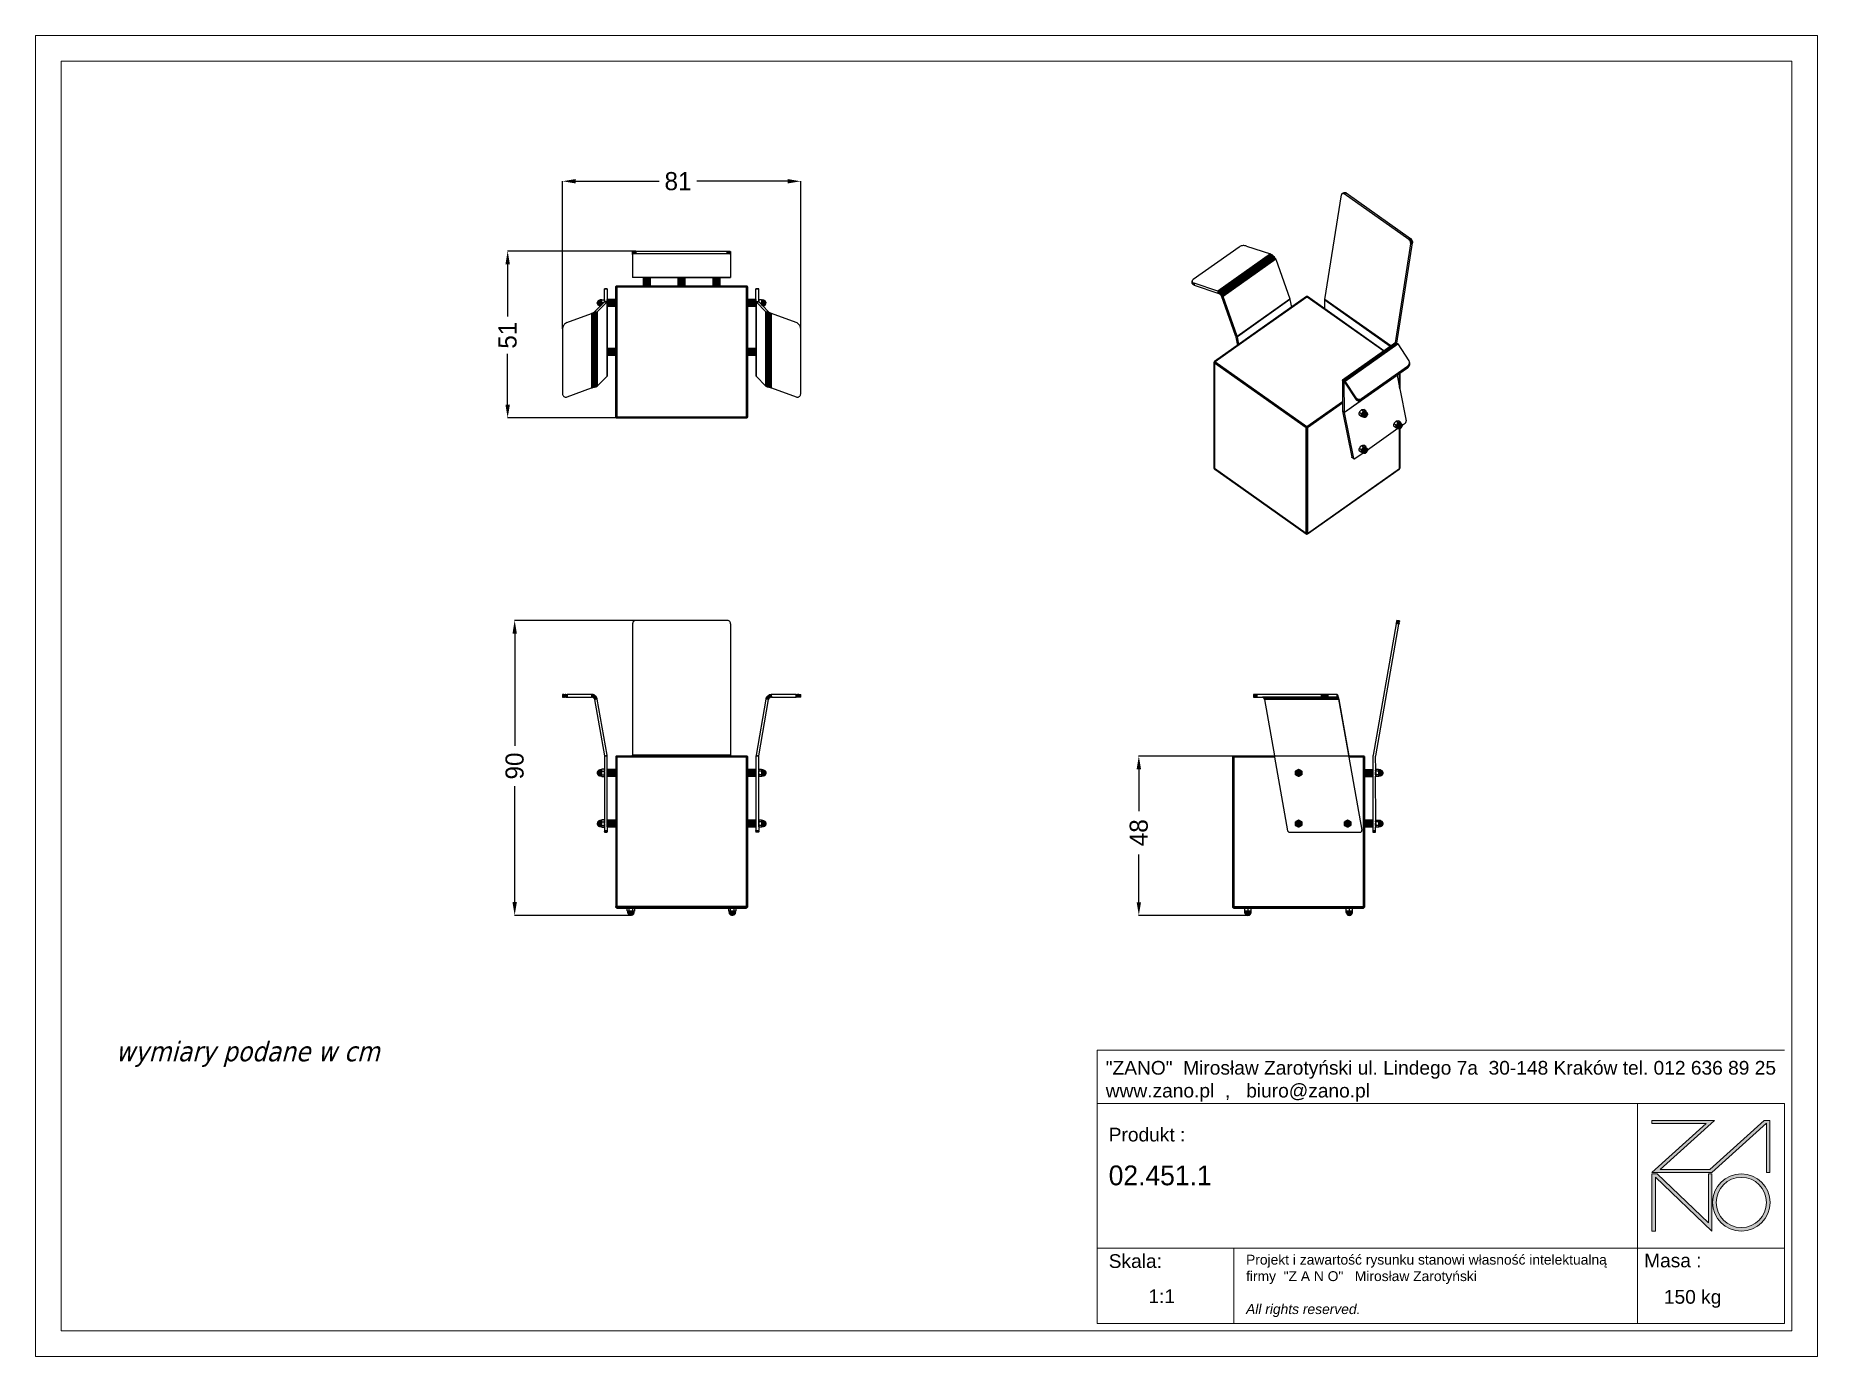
# Model space of a CAD drawing. Header units: millimetres. Extents: x 1918 to 7324, y -1954 to 2054.
import ezdxf

# ---------------------------------------------------------------- set-up
doc = ezdxf.new("R2010")
doc.units = ezdxf.units.MM
doc.layers.add('DIMS', color=7, linetype='Continuous')
doc.layers.add('tabelka', color=155, linetype='Continuous')
doc.styles.add('Tahoma', font='tahoma.ttf')
doc.dimstyles.new('ISO-25', dxfattribs={"dimtxt": 2.5, "dimasz": 2.5, "dimexe": 1.25, "dimexo": 0.625, "dimtad": 1, "dimtxsty": 'Standard', "dimcen": 2.5, "dimadec": 0, "dimazin": 0, "dimtfac": 1, "dimtmove": 0, "dimatfit": 3, "dimfxl": 1, "dimarcsym": 0})

msp = doc.modelspace()

# ---------------------------------------------------------------- texts
at = {"layer": 'DIMS', "color": 0, "insert": (2160.4, -998.4), "char_height": 60, "attachment_point": 1, "style": 'Tahoma'}
msp.add_mtext_dynamic_manual_height_columns('{\\fTahoma|b0|i1|c238|p34;wymiary podane w cm}', width=2491.017, gutter_width=1, heights=[0], dxfattribs=at)
at = {"layer": 'tabelka', "lineweight": 5, "attachment_point": 1}
for s, insert, char_height, width in [('{\\fArial|b0|i0|c238|p34;"ZANO"  Mirosław Zarotyński ul. Lindego 7a  30-148 Kraków tel. 012 636 89 25\\Pwww.zano.pl  ,   biuro@zano.pl}', (5164.7, -1057.4), 41.595, 2040.38), ('{\\fArial|b0|i0|c238|p34;Produkt : }', (5173.7, -1260.1), 41.595, 265.273), ('{\\fCentury Gothic|b0|i0|c238|p34;02.451.1}', (5173.7, -1374.7), 60, 849.376), ('{\\fArial|b0|i0|c238|p34;Skala: }', (5173.7, -1643.9), 41.595, 191.675), ('{\\fArial|b0|i0|c238|p34;Masa :}', (6798.3, -1642.1), 41.595, 200.457), ('{\\fArial|b0|i0|c238|p34;1:1}', (5294.1, -1750.8), 41.595, 42.482), ('{\\fArial|b0|i0|c238|p34;150 kg}', (6858.3, -1752.5), 41.595, 290.547)]:
    msp.add_mtext(s, dxfattribs=dict(at, insert=insert, char_height=char_height, width=width))
at = {"layer": 'tabelka', "color": 1, "lineweight": 5, "insert": (5590.5, -1645.4), "char_height": 30, "width": 1186.12, "attachment_point": 1}
msp.add_mtext('{\\fArial|b0|i0|c0|p34;Projekt i zawartość rysunku stanowi własność intelektualną firmy \\fArial|b0|i0|c238|p34; "Z A N O"   Mirosław Zarotyński\\fArial|b0|i1|c238|p34;\\P\\PAll rights reserved.}', dxfattribs=at)

# ---------------------------------------------------------------- blocks, each defined once
blk = doc.blocks.new('zano')
at = {"layer": 'Defpoints', "lineweight": 5}
for points in [[(6270.2, 3716.2), (6270.2, 3707.4), (6434.8, 3707.4), (6270.2, 3558.4), (6452.4, 3558.4), (6617.9, 3708.2), (6617.9, 3558.4), (6628.6, 3558.4), (6628.6, 3716.2), (6610.7, 3716.2), (6446.1, 3567.2), (6295.4, 3567.2), (6459.9, 3716.2), (6270.2, 3716.2), (6270.2, 3707.4)], [(6270.2, 3554.4), (6286.2, 3554.4), (6441.7, 3405.6), (6441.7, 3554.4), (6452.4, 3554.4), (6452.4, 3380.5), (6281, 3544.6), (6281, 3380.5), (6270.2, 3380.5)]]:
    blk.add_hatch(color=251, dxfattribs=at).paths.add_polyline_path(points)
h = blk.add_hatch(color=251, dxfattribs=at)
h.paths.add_polyline_path([(6454.7, 3467.4, 1), (6628.6, 3467.4, 1)])
h.paths.add_polyline_path([(6617.9, 3467.4, -1), (6465.4, 3467.4, -1)], flags=16)
at = {"layer": 'Defpoints', "color": 251, "lineweight": 5}
blk.add_lwpolyline([(6434.8, 3707.4), (6270.2, 3558.4), (6452.4, 3558.4), (6617.9, 3708.2), (6617.9, 3558.4), (6628.6, 3558.4), (6628.6, 3716.2), (6610.7, 3716.2), (6446.1, 3567.2), (6295.4, 3567.2), (6459.9, 3716.2), (6270.2, 3716.2), (6270.2, 3707.4), (6432.1, 3707.4)], dxfattribs=at)
for points in [[(6270.2, 3716.2), (6270.2, 3707.4), (6434.8, 3707.4), (6270.2, 3558.4), (6452.4, 3558.4), (6617.9, 3708.2), (6617.9, 3558.4), (6628.6, 3558.4), (6628.6, 3716.2), (6610.7, 3716.2), (6446.1, 3567.2), (6295.4, 3567.2), (6459.9, 3716.2), (6270.2, 3716.2), (6270.2, 3707.4)], [(6270.2, 3554.4), (6286.2, 3554.4), (6441.7, 3405.6), (6441.7, 3554.4), (6452.4, 3554.4), (6452.4, 3380.5), (6281, 3544.6), (6281, 3380.5), (6270.2, 3380.5)]]:
    blk.add_lwpolyline(points, close=True, dxfattribs=at)
for radius in [87, 76.3]:
    blk.add_circle((6541.7, 3467.4), radius, dxfattribs=at)
blk = doc.blocks.new('*D8')
at = {"layer": 'Defpoints', "color": 0, "transparency": 16777216}
for p in [(4239.1, 1611.9), (3516.4, 1163.7), (4239.1, 1163.7)]:
    blk.add_point(p, dxfattribs=at)
at = {"layer": 'DIMS', "color": 0, "lineweight": -2, "transparency": 16777216}
for p, q in [((3516.4, 1164.2), (3516.4, 1612.4)), ((3556.4, 1611.9), (3810.1, 1611.9)), ((4199.1, 1611.9), (3923.5, 1611.9)), ((4239.1, 1164.2), (4239.1, 1612.4))]:
    blk.add_line(p, q, dxfattribs=at)
at = {"layer": 'DIMS', "color": 0, "transparency": 16777216}
for points in [[(3556.4, 1618.6), (3556.4, 1605.2), (3516.4, 1611.9)], [(4199.1, 1618.6), (4199.1, 1605.2), (4239.1, 1611.9)]]:
    blk.add_solid(points, dxfattribs=at)
at = {"layer": 'DIMS', "color": 0, "transparency": 16777216, "insert": (3866.8, 1611.9), "char_height": 55, "attachment_point": 5}
blk.add_mtext('81', dxfattribs=at)
blk = doc.blocks.new('*D11')
at = {"layer": 'Defpoints', "color": 0, "transparency": 16777216}
for p in [(3739.3, 279.5), (3371.2, -615.6), (3723.9, -615.6)]:
    blk.add_point(p, dxfattribs=at)
at = {"layer": 'DIMS', "color": 0, "lineweight": -2, "transparency": 16777216}
for p, q in [((3738.8, 279.5), (3370.7, 279.5)), ((3371.2, 239.5), (3371.2, -101.3)), ((3371.2, -575.6), (3371.2, -223.8)), ((3723.4, -615.6), (3370.7, -615.6))]:
    blk.add_line(p, q, dxfattribs=at)
at = {"layer": 'DIMS', "color": 0, "transparency": 16777216}
for points in [[(3364.6, 239.5), (3377.9, 239.5), (3371.2, 279.5)], [(3364.6, -575.6), (3377.9, -575.6), (3371.2, -615.6)]]:
    blk.add_solid(points, dxfattribs=at)
at = {"layer": 'DIMS', "color": 0, "transparency": 16777216, "insert": (3371.2, -162.5), "char_height": 55, "attachment_point": 5, "rotation": 90}
blk.add_mtext('90', dxfattribs=at)
blk = doc.blocks.new('*D12')
at = {"layer": 'Defpoints', "color": 0, "transparency": 16777216}
for p in [(3739.3, 1400), (3349.9, 893.9), (3680.8, 893.9)]:
    blk.add_point(p, dxfattribs=at)
at = {"layer": 'DIMS', "color": 0, "lineweight": -2, "transparency": 16777216}
for p, q in [((3738.8, 1400), (3349.4, 1400)), ((3349.9, 1360), (3349.9, 1201.4)), ((3349.9, 933.9), (3349.9, 1088.1)), ((3680.3, 893.9), (3349.4, 893.9))]:
    blk.add_line(p, q, dxfattribs=at)
at = {"layer": 'DIMS', "color": 0, "transparency": 16777216}
for points in [[(3343.3, 1360), (3356.6, 1360), (3349.9, 1400)], [(3343.3, 933.9), (3356.6, 933.9), (3349.9, 893.9)]]:
    blk.add_solid(points, dxfattribs=at)
at = {"layer": 'DIMS', "color": 0, "transparency": 16777216, "insert": (3349.9, 1144.8), "char_height": 55, "attachment_point": 5, "rotation": 90}
blk.add_mtext('51', dxfattribs=at)
blk = doc.blocks.new('*D13')
at = {"layer": 'Defpoints', "color": 0, "transparency": 16777216}
for p in [(5552.9, -132.3), (5265.1, -615.8), (5596, -615.8)]:
    blk.add_point(p, dxfattribs=at)
at = {"layer": 'DIMS', "color": 0, "lineweight": -2, "transparency": 16777216}
for p, q in [((5552.4, -132.3), (5264.6, -132.3)), ((5265.1, -172.3), (5265.1, -299)), ((5265.1, -575.8), (5265.1, -430.7)), ((5595.5, -615.8), (5264.6, -615.8))]:
    blk.add_line(p, q, dxfattribs=at)
at = {"layer": 'DIMS', "color": 0, "transparency": 16777216}
for points in [[(5258.4, -172.3), (5271.8, -172.3), (5265.1, -132.3)], [(5258.4, -575.8), (5271.8, -575.8), (5265.1, -615.8)]]:
    blk.add_solid(points, dxfattribs=at)
at = {"layer": 'DIMS', "color": 0, "transparency": 16777216, "insert": (5265.1, -364.9), "char_height": 55, "attachment_point": 5, "rotation": 90}
blk.add_mtext('48', dxfattribs=at)

# ---------------------------------------------------------------- dimensions: what is measured, and where the dimension line sits
at = {"layer": 'DIMS'}
dim = msp.add_linear_dim(base=(4239.1, 1611.9), p1=(3516.4, 1163.7), p2=(4239.1, 1163.7), text='81', dimstyle='ISO-25', override={"dimtxt": 55, "dimasz": 40, "dimexe": 0.5, "dimexo": 0.5, "dimgap": 20, "dimtad": 0, "dimtih": 1, "dimtoh": 1, "dimdec": 0, "dimzin": 0, "dimadec": 2, "dimtfac": 2, "dimtdec": 1, "dimtzin": 0}, dxfattribs=at)
dim.commit()
dim.dimension.update_dxf_attribs({"geometry": '*D8', "text_midpoint": (3866.8, 1611.9), "dimtype": 160})
for base, p1, p2, text, picture, middle in [((3349.9, 893.9), (3739.3, 1400), (3680.8, 893.9), '51', '*D12', (3349.9, 1144.8)), ((3371.2, -615.6), (3739.3, 279.5), (3723.9, -615.6), '90', '*D11', (3371.2, -162.5)), ((5265.1, -615.8), (5552.9, -132.3), (5596, -615.8), '48', '*D13', (5265.1, -364.9))]:
    dim = msp.add_linear_dim(base=base, p1=p1, p2=p2, angle=270, text=text, dimstyle='ISO-25', override={"dimtxt": 55, "dimasz": 40, "dimexe": 0.5, "dimexo": 0.5, "dimgap": 20, "dimtad": 0, "dimtih": 1, "dimtoh": 1, "dimdec": 0, "dimzin": 0, "dimadec": 2, "dimtfac": 2, "dimtdec": 1, "dimtzin": 0}, dxfattribs=at)
    dim.commit()
    dim.dimension.update_dxf_attribs({"geometry": picture, "text_midpoint": middle, "dimtype": 160, "text_rotation": 90})

# ---------------------------------------------------------------- linework, layer by layer
for p, q in [((5829.8, 1253.3), (5879.6, 1570.8)), ((5880.1, 1572.4), (5879.6, 1570.8)), ((5880.9, 1573.8), (5880.1, 1572.4)), ((5882, 1574.7), (5880.9, 1573.8)), ((5882, 1574.7), (5887.7, 1577.7)), ((5883.3, 1575.1), (5882, 1574.7)), ((5883.3, 1575.1), (5889, 1578.2)), ((5884.8, 1575.1), (5883.3, 1575.1)), ((5884.8, 1575.1), (5890.5, 1578.1)), ((5886.5, 1574.6), (5884.8, 1575.1)), ((5886.5, 1574.6), (5892.2, 1577.7)), ((5888.1, 1573.7), (5886.5, 1574.6)), ((5887.7, 1577.7), (5889, 1578.2)), ((5893.8, 1576.7), (5888.1, 1573.7)), ((6083.9, 1435.2), (5888.1, 1573.7)), ((5889, 1578.2), (5890.5, 1578.1)), ((5890.5, 1578.1), (5892.2, 1577.7)), ((5892.2, 1577.7), (5893.8, 1576.7)), ((5893.8, 1576.7), (6089.6, 1438.2)), ((5569.1, 1412.3), (5430.1, 1314)), ((5571.2, 1413.6), (5569.1, 1412.3)), ((5573.6, 1414.7), (5571.2, 1413.6)), ((5576.1, 1415.5), (5573.6, 1414.7)), ((5578.7, 1416.1), (5576.1, 1415.5)), ((5581.5, 1416.5), (5578.7, 1416.1)), ((5584.2, 1416.5), (5581.5, 1416.5)), ((5587, 1416.3), (5584.2, 1416.5)), ((5589.7, 1415.9), (5587, 1416.3)), ((5592.3, 1415.2), (5589.7, 1415.9)), ((5592.3, 1415.2), (5664.4, 1391.4)), ((6089.9, 1422.1), (6042.8, 1121.8)), ((6047.9, 1120.8), (6095.6, 1425.1)), ((6083.9, 1435.2), (6089.6, 1438.2)), ((6085.5, 1433.9), (6083.9, 1435.2)), ((6091.2, 1436.9), (6085.5, 1433.9)), ((6086.9, 1432.2), (6085.5, 1433.9)), ((6092.7, 1435.2), (6086.9, 1432.2)), ((6088.2, 1430.3), (6086.9, 1432.2)), ((6088.2, 1430.3), (6093.9, 1433.3)), ((6089.1, 1428.2), (6088.2, 1430.3)), ((6089.1, 1428.2), (6094.8, 1431.2)), ((6089.7, 1426), (6089.1, 1428.2)), ((6089.6, 1438.2), (6091.2, 1436.9)), ((6089.7, 1426), (6095.5, 1429.1)), ((6090, 1424), (6089.7, 1426)), ((6095.6, 1425.1), (6089.9, 1422.1)), ((6089.9, 1422.1), (6090, 1424)), ((6090, 1424), (6095.7, 1427)), ((6091.2, 1436.9), (6092.7, 1435.2)), ((6092.7, 1435.2), (6093.9, 1433.3)), ((6093.9, 1433.3), (6094.8, 1431.2)), ((6094.8, 1431.2), (6095.5, 1429.1)), ((6095.5, 1429.1), (6095.7, 1427)), ((6095.7, 1427), (6095.6, 1425.1)), ((3729, 1398.2), (3729.3, 1398.6)), ((3729, 1390.1), (3729, 1398.2)), ((3729.3, 1390.5), (3729, 1390.1)), ((3729, 1390.1), (3729, 1319.8)), ((3729.3, 1398.6), (3730.1, 1399)), ((3729.3, 1398.6), (3729.3, 1390.5)), ((3730.1, 1390.9), (3729.3, 1390.5)), ((3730.1, 1399), (3731.3, 1399.3)), ((3730.1, 1399), (3730.1, 1390.9)), ((3731.3, 1391.3), (3730.1, 1390.9)), ((3731.3, 1399.3), (3732.9, 1399.6)), ((3731.3, 1391.3), (3731.3, 1399.3)), ((3732.9, 1391.5), (3731.3, 1391.3)), ((3732.9, 1399.6), (3734.9, 1399.8)), ((3732.9, 1391.5), (3732.9, 1399.6)), ((3734.9, 1391.8), (3732.9, 1391.5)), ((3734.9, 1399.8), (3737, 1400)), ((3734.9, 1391.8), (3734.9, 1399.8)), ((3737, 1391.9), (3734.9, 1391.8)), ((3737, 1400), (3739.3, 1400)), ((3737, 1391.9), (3737, 1400)), ((3739.3, 1391.9), (3737, 1391.9)), ((3739.3, 1400), (4016.2, 1400)), ((3739.3, 1400), (3739.3, 1391.9)), ((4016.2, 1391.9), (3739.3, 1391.9)), ((4016.2, 1400), (4018.5, 1400)), ((4016.2, 1391.9), (4016.2, 1400)), ((4018.5, 1391.9), (4016.2, 1391.9)), ((4018.5, 1400), (4020.7, 1399.8)), ((4018.5, 1400), (4018.5, 1391.9)), ((4020.7, 1391.8), (4018.5, 1391.9)), ((4020.7, 1399.8), (4022.6, 1399.6)), ((4020.7, 1399.8), (4020.7, 1391.8)), ((4022.6, 1391.5), (4020.7, 1391.8)), ((4022.6, 1399.6), (4024.2, 1399.3)), ((4022.6, 1391.5), (4022.6, 1399.6)), ((4024.2, 1391.3), (4022.6, 1391.5)), ((4024.2, 1399.3), (4025.5, 1399)), ((4024.2, 1391.3), (4024.2, 1399.3)), ((4025.5, 1390.9), (4024.2, 1391.3)), ((4025.5, 1399), (4026.2, 1398.6)), ((4025.5, 1390.9), (4025.5, 1399)), ((4026.2, 1390.5), (4025.5, 1390.9)), ((4026.2, 1398.6), (4026.5, 1398.2)), ((4026.2, 1390.5), (4026.2, 1398.6)), ((4026.5, 1390.1), (4026.2, 1390.5)), ((4026.5, 1398.2), (4026.5, 1390.1)), ((4026.5, 1390.1), (4026.5, 1319.8)), ((5664.4, 1391.4), (5504.8, 1278.6)), ((5665.7, 1390.8), (5506.2, 1278)), ((5507.5, 1277.2), (5667, 1390)), ((5508.7, 1276.4), (5668.3, 1389.2)), ((5669.6, 1388.4), (5510, 1275.5)), ((5670.8, 1387.4), (5511.2, 1274.6)), ((5672, 1386.4), (5512.4, 1273.6)), ((5673.1, 1385.4), (5513.6, 1272.5)), ((5674.2, 1384.3), (5514.7, 1271.5)), ((5675.3, 1383.2), (5515.7, 1270.3)), ((5676.2, 1382), (5516.7, 1269.2)), ((5677.1, 1380.9), (5517.6, 1268)), ((5518.4, 1266.9), (5677.9, 1379.7)), ((5519.1, 1265.8), (5678.7, 1378.6)), ((5519.8, 1264.6), (5679.3, 1377.5)), ((5520.3, 1263.6), (5679.9, 1376.4)), ((5680.4, 1375.3), (5520.8, 1262.5)), ((5664.4, 1391.4), (5665.7, 1390.8)), ((5665.7, 1390.8), (5667, 1390)), ((5667, 1390), (5668.3, 1389.2)), ((5668.3, 1389.2), (5669.6, 1388.4)), ((5669.6, 1388.4), (5670.8, 1387.4)), ((5670.8, 1387.4), (5672, 1386.4)), ((5672, 1386.4), (5673.1, 1385.4)), ((5673.1, 1385.4), (5674.2, 1384.3)), ((5674.2, 1384.3), (5675.3, 1383.2)), ((5675.3, 1383.2), (5676.2, 1382)), ((5676.2, 1382), (5677.1, 1380.9)), ((5677.1, 1380.9), (5677.9, 1379.7)), ((5677.9, 1379.7), (5678.7, 1378.6)), ((5678.7, 1378.6), (5679.3, 1377.5)), ((5679.3, 1377.5), (5679.9, 1376.4)), ((5679.9, 1376.4), (5680.4, 1375.3)), ((5680.4, 1375.3), (5723.2, 1255.1)), ((3729, 1319.5), (3729, 1319.8)), ((4026.5, 1319.8), (3729, 1319.8)), ((3761.9, 1319.5), (3729, 1319.5)), ((3761.9, 1319.5), (3761.9, 1293.9)), ((3761.9, 1293.9), (3761.9, 1319.5)), ((3761.9, 1319.5), (3761.9, 1319.5)), ((3761.9, 1319.5), (3762, 1319.5)), ((3762, 1293.9), (3762, 1319.5)), ((3762, 1319.5), (3762, 1293.9)), ((3762, 1319.5), (3762.1, 1319.5)), ((3762, 1319.5), (3762, 1319.5)), ((3762.1, 1319.5), (3762.1, 1293.9)), ((3762.1, 1319.5), (3762.2, 1319.5)), ((3762.1, 1293.9), (3762.1, 1319.5)), ((3762.1, 1319.5), (3762.1, 1319.5)), ((3762.2, 1319.5), (3762.2, 1293.9)), ((3762.4, 1319.5), (3762.2, 1319.5)), ((3762.4, 1319.5), (3762.4, 1319.5)), ((3762.4, 1319.5), (3762.4, 1293.9)), ((3762.4, 1293.9), (3762.4, 1319.5)), ((3762.4, 1319.5), (3762.6, 1319.5)), ((3762.6, 1293.9), (3762.6, 1319.5)), ((3762.6, 1319.5), (3762.8, 1319.5)), ((3762.6, 1319.5), (3762.6, 1293.9)), ((3762.6, 1319.5), (3762.6, 1319.5)), ((3762.8, 1293.9), (3762.8, 1319.5)), ((3763, 1319.5), (3762.8, 1319.5)), ((3763, 1319.5), (3763.1, 1319.5)), ((3763, 1319.5), (3763, 1293.9)), ((3763.1, 1293.9), (3763.1, 1319.5)), ((3763.1, 1319.5), (3763.3, 1319.5)), ((3763.3, 1293.9), (3763.3, 1319.5)), ((3763.6, 1319.5), (3763.3, 1319.5)), ((3763.6, 1319.5), (3763.7, 1319.5)), ((3763.6, 1319.5), (3763.6, 1293.9)), ((3763.7, 1293.9), (3763.7, 1319.5)), ((3763.7, 1319.5), (3763.9, 1319.5)), ((3763.9, 1293.9), (3763.9, 1319.5)), ((3764.3, 1319.5), (3763.9, 1319.5)), ((3764.3, 1319.5), (3764.4, 1319.5)), ((3764.3, 1319.5), (3764.3, 1293.9)), ((3764.4, 1293.9), (3764.4, 1319.5)), ((3764.4, 1319.5), (3764.6, 1319.5)), ((3764.6, 1293.9), (3764.6, 1319.5)), ((3765, 1319.5), (3764.6, 1319.5)), ((3765, 1319.5), (3765, 1293.9)), ((3765.4, 1319.5), (3765, 1319.5)), ((3765.4, 1293.9), (3765.4, 1319.5)), ((3765.4, 1319.5), (3765.5, 1319.5)), ((3765.5, 1293.9), (3765.5, 1319.5)), ((3765.5, 1319.5), (3765.5, 1293.9)), ((3765.5, 1319.5), (3765.7, 1319.5)), ((3765.5, 1319.5), (3765.5, 1319.5)), ((3765.7, 1319.5), (3765.9, 1319.5)), ((3765.7, 1293.9), (3765.7, 1319.5)), ((3765.9, 1293.9), (3765.9, 1319.5)), ((3766.3, 1319.5), (3765.9, 1319.5)), ((3766.3, 1319.5), (3766.3, 1293.9)), ((3766.8, 1319.5), (3766.3, 1319.5)), ((3766.8, 1293.9), (3766.8, 1319.5)), ((3767.3, 1319.5), (3766.8, 1319.5)), ((3767.3, 1319.5), (3767.4, 1319.5)), ((3767.3, 1319.5), (3767.3, 1293.9)), ((3767.4, 1293.9), (3767.4, 1319.5)), ((3767.4, 1319.5), (3767.7, 1319.5)), ((3767.7, 1293.9), (3767.7, 1319.5)), ((3768.3, 1319.5), (3767.7, 1319.5)), ((3768.3, 1319.5), (3768.3, 1293.9)), ((3768.8, 1319.5), (3768.3, 1319.5)), ((3768.8, 1293.9), (3768.8, 1319.5)), ((3769.3, 1319.5), (3768.8, 1319.5)), ((3769.3, 1319.5), (3769.3, 1293.9)), ((3769.8, 1319.5), (3769.3, 1319.5)), ((3769.8, 1293.9), (3769.8, 1319.5)), ((3770.4, 1319.5), (3769.8, 1319.5)), ((3770.4, 1319.5), (3770.4, 1293.9)), ((3770.9, 1319.5), (3770.4, 1319.5)), ((3770.9, 1319.5), (3771.1, 1319.5)), ((3770.9, 1293.9), (3770.9, 1319.5)), ((3771.1, 1319.5), (3771.1, 1293.9)), ((3771.1, 1319.5), (3771.2, 1319.5)), ((3771.2, 1293.9), (3771.2, 1319.5)), ((3771.2, 1319.5), (3771.2, 1293.9)), ((3771.2, 1319.5), (3771.2, 1319.5)), ((3771.5, 1319.5), (3771.2, 1319.5)), ((3771.5, 1293.9), (3771.5, 1319.5)), ((3771.5, 1319.5), (3772, 1319.5)), ((3772, 1319.5), (3772.6, 1319.5)), ((3772, 1319.5), (3772, 1293.9)), ((3772.6, 1319.5), (3773.2, 1319.5)), ((3772.6, 1293.9), (3772.6, 1319.5)), ((3773.2, 1319.5), (3773.7, 1319.5)), ((3773.2, 1319.5), (3773.2, 1293.9)), ((3773.7, 1319.5), (3774.3, 1319.5)), ((3773.7, 1293.9), (3773.7, 1319.5)), ((3774.3, 1319.5), (3774.8, 1319.5)), ((3774.3, 1319.5), (3774.3, 1293.9)), ((3774.8, 1319.5), (3775.3, 1319.5)), ((3774.8, 1293.9), (3774.8, 1319.5)), ((3775.3, 1319.5), (3775.8, 1319.5)), ((3775.3, 1319.5), (3775.3, 1293.9)), ((3775.8, 1293.9), (3775.8, 1319.5)), ((3775.8, 1319.5), (3776, 1319.5)), ((3776, 1319.5), (3776, 1293.9)), ((3776, 1319.5), (3776.1, 1319.5)), ((3776.1, 1319.5), (3776.1, 1293.9)), ((3776.1, 1293.9), (3776.1, 1319.5)), ((3776.1, 1319.5), (3776.1, 1319.5)), ((3776.1, 1319.5), (3776.2, 1319.5)), ((3776.1, 1319.5), (3776.2, 1319.5)), ((3776.2, 1319.5), (3776.4, 1319.5)), ((3776.4, 1319.5), (3776.9, 1319.5)), ((3776.4, 1319.5), (3776.4, 1293.9)), ((3776.8, 1293.9), (3776.9, 1319.5)), ((3776.9, 1319.5), (3777.3, 1319.5)), ((3777.3, 1319.5), (3777.8, 1319.5)), ((3777.3, 1319.5), (3777.3, 1293.9)), ((3777.8, 1293.9), (3777.8, 1319.5)), ((3777.8, 1319.5), (3777.9, 1319.5)), ((3777.9, 1319.5), (3777.9, 1293.9)), ((3778.1, 1319.5), (3777.9, 1319.5)), ((3778.1, 1319.5), (3778.1, 1293.9)), ((3778.1, 1319.5), (3778.3, 1319.5)), ((3778.1, 1293.9), (3778.1, 1319.5)), ((3778.1, 1319.5), (3778.1, 1319.5)), ((3778.3, 1319.5), (3778.7, 1319.5)), ((3778.3, 1319.5), (3778.3, 1293.9)), ((3778.7, 1319.5), (3779.1, 1319.5)), ((3778.7, 1293.9), (3778.7, 1319.5)), ((3779.1, 1319.5), (3779.2, 1319.5)), ((3779.1, 1319.5), (3779.1, 1293.9)), ((3779.2, 1319.5), (3779.2, 1293.9)), ((3779.2, 1293.9), (3779.2, 1319.5)), ((3779.2, 1319.5), (3779.3, 1319.5)), ((3779.2, 1319.5), (3779.2, 1319.5)), ((3779.3, 1319.5), (3779.3, 1293.9)), ((3779.3, 1319.5), (3779.5, 1319.5)), ((3779.5, 1319.5), (3779.9, 1319.5)), ((3779.5, 1293.9), (3779.5, 1319.5)), ((3779.9, 1319.5), (3780.2, 1319.5)), ((3779.9, 1293.9), (3779.9, 1319.5)), ((3780.2, 1319.5), (3780.2, 1293.9)), ((3780.2, 1319.5), (3780.3, 1319.5)), ((3780.3, 1293.9), (3780.3, 1319.5)), ((3780.3, 1319.5), (3780.6, 1319.5)), ((3780.6, 1319.5), (3780.9, 1319.5)), ((3780.6, 1293.9), (3780.6, 1319.5)), ((3780.9, 1319.5), (3780.9, 1293.9)), ((3780.9, 1319.5), (3781, 1319.5)), ((3781, 1293.9), (3781, 1319.5)), ((3781, 1319.5), (3781.1, 1319.5)), ((3781.1, 1319.5), (3781.4, 1319.5)), ((3781.1, 1293.9), (3781.1, 1319.5)), ((3781.4, 1319.5), (3781.4, 1293.9)), ((3781.4, 1319.5), (3781.5, 1319.5)), ((3781.5, 1293.9), (3781.5, 1319.5)), ((3781.5, 1319.5), (3781.6, 1319.5)), ((3781.6, 1293.9), (3781.6, 1319.5)), ((3781.6, 1319.5), (3781.7, 1319.5)), ((3781.7, 1319.5), (3781.7, 1293.9)), ((3781.7, 1319.5), (3781.8, 1319.5)), ((3781.8, 1319.5), (3781.8, 1293.9)), ((3781.8, 1319.5), (3781.9, 1319.5)), ((3781.9, 1293.9), (3781.9, 1319.5)), ((3781.9, 1319.5), (3782, 1319.5)), ((3782, 1319.5), (3782.1, 1319.5)), ((3782, 1293.9), (3782, 1319.5)), ((3782.1, 1319.5), (3782.1, 1293.9)), ((3782.1, 1319.5), (3782.2, 1319.5)), ((3782.2, 1293.9), (3782.2, 1319.5)), ((3782.2, 1293.9), (3782.2, 1319.5)), ((3782.2, 1319.5), (3782.3, 1319.5)), ((3782.2, 1319.5), (3782.2, 1319.5)), ((3782.3, 1319.5), (3782.4, 1319.5)), ((3782.3, 1319.5), (3782.3, 1293.9)), ((3782.3, 1319.5), (3782.3, 1293.9)), ((3782.3, 1319.5), (3782.3, 1319.5)), ((3782.4, 1293.9), (3782.4, 1319.5)), ((3782.4, 1319.5), (3867.5, 1319.5)), ((3867.5, 1293.9), (3867.5, 1319.5)), ((3867.5, 1319.5), (3867.6, 1319.5)), ((3867.6, 1319.5), (3867.6, 1293.9)), ((3867.6, 1319.5), (3867.6, 1293.9)), ((3867.6, 1319.5), (3867.6, 1319.5)), ((3867.6, 1319.5), (3867.7, 1319.5)), ((3867.7, 1293.9), (3867.7, 1319.5)), ((3867.7, 1319.5), (3867.7, 1319.5)), ((3867.7, 1293.9), (3867.7, 1319.5)), ((3867.9, 1319.5), (3867.7, 1319.5)), ((3867.9, 1293.9), (3867.9, 1319.5)), ((3867.9, 1319.5), (3867.9, 1319.5)), ((3867.9, 1319.5), (3867.9, 1293.9)), ((3867.9, 1319.5), (3868, 1319.5)), ((3868, 1293.9), (3868, 1319.5)), ((3868, 1319.5), (3868.1, 1319.5)), ((3868.1, 1319.5), (3868.1, 1293.9)), ((3868.1, 1319.5), (3868.2, 1319.5)), ((3868.2, 1319.5), (3868.2, 1293.9)), ((3868.4, 1319.5), (3868.2, 1319.5)), ((3868.4, 1319.5), (3868.5, 1319.5)), ((3868.4, 1293.9), (3868.4, 1319.5)), ((3868.5, 1319.5), (3868.5, 1293.9)), ((3868.5, 1319.5), (3868.7, 1319.5)), ((3868.7, 1293.9), (3868.7, 1319.5)), ((3868.7, 1319.5), (3868.9, 1319.5)), ((3868.7, 1319.5), (3868.7, 1293.9)), ((3868.7, 1319.5), (3868.7, 1319.5)), ((3868.9, 1293.9), (3868.9, 1319.5)), ((3869.2, 1319.5), (3868.9, 1319.5)), ((3869.2, 1319.5), (3869.3, 1319.5)), ((3869.2, 1319.5), (3869.2, 1293.9)), ((3869.3, 1293.9), (3869.3, 1319.5)), ((3869.3, 1319.5), (3869.6, 1319.5)), ((3869.6, 1293.9), (3869.6, 1319.5)), ((3869.9, 1319.5), (3869.6, 1319.5)), ((3869.9, 1319.5), (3869.9, 1293.9)), ((3870.3, 1319.5), (3869.9, 1319.5)), ((3870.3, 1319.5), (3870.4, 1319.5)), ((3870.3, 1293.9), (3870.3, 1319.5)), ((3870.4, 1293.9), (3870.4, 1319.5)), ((3870.4, 1319.5), (3870.6, 1319.5)), ((3870.6, 1319.5), (3870.7, 1319.5)), ((3870.6, 1319.5), (3870.6, 1293.9)), ((3870.7, 1319.5), (3870.7, 1293.9)), ((3871.1, 1319.5), (3870.7, 1319.5)), ((3871.1, 1293.9), (3871.1, 1319.5)), ((3871.5, 1319.5), (3871.1, 1319.5)), ((3871.5, 1293.9), (3871.5, 1319.5)), ((3871.5, 1319.5), (3871.5, 1319.5)), ((3871.5, 1319.5), (3871.5, 1293.9)), ((3871.5, 1319.5), (3871.6, 1319.5)), ((3871.6, 1319.5), (3871.7, 1319.5)), ((3871.6, 1319.5), (3871.6, 1293.9)), ((3871.7, 1319.5), (3871.7, 1293.8)), ((3871.7, 1293.8), (3871.7, 1319.5)), ((3871.7, 1319.5), (3871.7, 1319.5)), ((3871.7, 1319.5), (3871.8, 1319.5)), ((3871.8, 1319.5), (3871.8, 1293.9)), ((3871.8, 1293.9), (3871.8, 1319.5)), ((3871.8, 1319.5), (3871.9, 1319.5)), ((3871.8, 1319.5), (3871.8, 1319.5)), ((3871.9, 1319.5), (3871.9, 1293.9)), ((3871.9, 1293.8), (3871.9, 1319.5)), ((3871.9, 1319.5), (3871.9, 1319.5)), ((3872.4, 1319.5), (3871.9, 1319.5)), ((3872.4, 1293.9), (3872.4, 1319.5)), ((3872.9, 1319.5), (3872.4, 1319.5)), ((3872.9, 1319.5), (3872.9, 1293.9)), ((3873.4, 1319.5), (3872.9, 1319.5)), ((3873.4, 1293.9), (3873.4, 1319.5)), ((3873.4, 1319.5), (3873.4, 1293.9)), ((3873.4, 1319.5), (3873.4, 1319.5)), ((3873.4, 1319.5), (3873.5, 1319.5)), ((3873.5, 1319.5), (3873.5, 1293.9)), ((3873.5, 1319.5), (3873.6, 1319.5)), ((3873.6, 1319.5), (3873.7, 1319.5)), ((3873.6, 1293.8), (3873.6, 1319.5)), ((3873.7, 1319.5), (3873.8, 1293.9)), ((3873.7, 1319.5), (3873.8, 1319.5)), ((3873.8, 1293.9), (3873.8, 1319.5)), ((3873.8, 1319.5), (3873.9, 1319.5)), ((3873.9, 1319.5), (3873.9, 1293.9)), ((3874.4, 1319.5), (3873.9, 1319.5)), ((3874.4, 1293.9), (3874.4, 1319.5)), ((3874.9, 1319.5), (3874.4, 1319.5)), ((3874.9, 1319.5), (3874.9, 1293.9)), ((3875.5, 1319.5), (3874.9, 1319.5)), ((3875.5, 1293.9), (3875.5, 1319.5)), ((3876, 1319.5), (3875.5, 1319.5)), ((3876, 1319.5), (3876, 1293.9)), ((3876.6, 1319.5), (3876, 1319.5)), ((3876.6, 1293.9), (3876.6, 1319.5)), ((3877.1, 1319.5), (3876.6, 1319.5)), ((3877.1, 1293.9), (3877.1, 1319.5)), ((3877.1, 1319.5), (3877.7, 1319.5)), ((3877.7, 1319.5), (3877.7, 1319.5)), ((3877.7, 1319.5), (3877.7, 1293.9)), ((3877.7, 1293.9), (3877.7, 1319.5)), ((3877.7, 1319.5), (3877.8, 1319.5)), ((3877.8, 1293.9), (3877.8, 1319.5)), ((3877.8, 1319.5), (3877.8, 1293.9)), ((3877.8, 1319.5), (3877.8, 1319.5)), ((3877.8, 1319.5), (3878, 1319.5)), ((3878, 1319.5), (3878.2, 1319.5)), ((3878, 1293.8), (3878, 1319.5)), ((3878.2, 1319.5), (3878.2, 1293.9)), ((3878.2, 1319.5), (3878.8, 1319.5)), ((3878.2, 1293.9), (3878.2, 1319.5)), ((3878.2, 1319.5), (3878.2, 1319.5)), ((3878.8, 1319.5), (3879.3, 1319.5)), ((3878.8, 1319.5), (3878.8, 1293.9)), ((3879.3, 1319.5), (3879.9, 1319.5)), ((3879.3, 1293.9), (3879.3, 1319.5)), ((3879.9, 1319.5), (3880.4, 1319.5)), ((3879.9, 1319.5), (3879.9, 1293.9)), ((3880.4, 1319.5), (3881, 1319.5)), ((3880.4, 1293.9), (3880.4, 1319.5)), ((3881, 1319.5), (3881.5, 1319.5)), ((3881, 1319.5), (3881, 1293.9)), ((3881.5, 1319.5), (3882, 1319.5)), ((3881.5, 1293.9), (3881.5, 1319.5)), ((3882, 1319.5), (3882, 1293.9)), ((3882, 1319.5), (3882.1, 1319.5)), ((3882.1, 1319.5), (3882.1, 1293.9)), ((3882.1, 1319.5), (3882.2, 1319.5)), ((3882.2, 1319.5), (3882.2, 1293.9)), ((3882.2, 1319.5), (3882.3, 1319.5)), ((3882.3, 1319.5), (3882.3, 1293.8)), ((3882.3, 1319.5), (3882.4, 1319.5)), ((3882.4, 1319.5), (3882.4, 1293.8)), ((3882.4, 1319.5), (3882.5, 1319.5)), ((3882.5, 1319.5), (3882.5, 1293.9)), ((3882.5, 1319.5), (3883, 1319.5)), ((3883, 1319.5), (3883.5, 1319.5)), ((3883, 1319.5), (3883, 1293.9)), ((3883.4, 1293.9), (3883.5, 1319.5)), ((3883.5, 1319.5), (3883.9, 1319.5)), ((3883.9, 1319.5), (3884.3, 1319.5)), ((3883.9, 1319.5), (3883.9, 1293.9)), ((3884.3, 1319.5), (3884.8, 1319.5)), ((3884.3, 1293.9), (3884.3, 1319.5)), ((3884.8, 1319.5), (3885.2, 1319.5)), ((3884.8, 1319.5), (3884.8, 1293.9)), ((3885.2, 1319.5), (3885.5, 1319.5)), ((3885.2, 1293.9), (3885.2, 1319.5)), ((3885.5, 1319.5), (3885.9, 1319.5)), ((3885.5, 1293.9), (3885.5, 1319.5)), ((3885.9, 1319.5), (3885.9, 1293.9)), ((3885.9, 1319.5), (3886, 1319.5)), ((3886, 1293.9), (3886, 1319.5)), ((3886, 1319.5), (3886.2, 1319.5)), ((3886.2, 1319.5), (3886.5, 1319.5)), ((3886.2, 1293.9), (3886.2, 1319.5)), ((3886.5, 1319.5), (3886.8, 1319.5)), ((3886.5, 1319.5), (3886.5, 1293.9)), ((3886.8, 1319.5), (3887, 1319.5)), ((3886.8, 1293.9), (3886.8, 1319.5)), ((3887, 1319.5), (3887, 1293.9)), ((3887, 1319.5), (3887.1, 1319.5)), ((3887.1, 1293.9), (3887.1, 1319.5)), ((3887.1, 1319.5), (3887.3, 1319.5)), ((3887.3, 1319.5), (3887.5, 1319.5)), ((3887.3, 1293.9), (3887.3, 1319.5)), ((3887.5, 1319.5), (3887.6, 1319.5)), ((3887.5, 1319.5), (3887.5, 1293.9)), ((3887.6, 1319.5), (3887.8, 1319.5)), ((3887.6, 1293.9), (3887.6, 1319.5)), ((3887.8, 1319.5), (3887.9, 1319.5)), ((3887.8, 1319.5), (3887.8, 1293.9)), ((3887.9, 1319.5), (3888, 1319.5)), ((3887.9, 1293.9), (3887.9, 1319.5)), ((3888, 1319.5), (3888, 1319.5)), ((3888, 1319.5), (3888, 1293.9)), ((3888, 1293.9), (3888, 1319.5)), ((3888, 1319.5), (3973.2, 1319.5)), ((3973.2, 1293.9), (3973.2, 1319.5)), ((3973.2, 1319.5), (3973.2, 1293.9)), ((3973.2, 1319.5), (3973.2, 1319.5)), ((3973.3, 1319.5), (3973.2, 1319.5)), ((3973.3, 1319.5), (3973.3, 1293.9)), ((3973.3, 1319.5), (3973.4, 1319.5)), ((3973.4, 1293.9), (3973.4, 1319.5)), ((3973.4, 1319.5), (3973.5, 1319.5)), ((3973.5, 1319.5), (3973.5, 1293.9)), ((3973.5, 1293.9), (3973.5, 1319.5)), ((3973.5, 1319.5), (3973.5, 1319.5)), ((3973.5, 1319.5), (3973.7, 1319.5)), ((3973.7, 1293.9), (3973.7, 1319.5)), ((3973.7, 1319.5), (3973.9, 1319.5)), ((3973.7, 1319.5), (3973.7, 1293.9)), ((3973.7, 1319.5), (3973.7, 1319.5)), ((3973.9, 1293.9), (3973.9, 1319.5)), ((3974.1, 1319.5), (3973.9, 1319.5)), ((3974.1, 1293.9), (3974.1, 1319.5)), ((3974.1, 1319.5), (3974.3, 1319.5)), ((3974.1, 1319.5), (3974.1, 1319.5)), ((3974.1, 1319.5), (3974.1, 1293.9)), ((3974.3, 1293.9), (3974.3, 1319.5)), ((3974.6, 1319.5), (3974.3, 1319.5)), ((3974.6, 1293.9), (3974.6, 1319.5)), ((3974.6, 1319.5), (3974.9, 1319.5)), ((3974.6, 1319.5), (3974.6, 1319.5)), ((3974.6, 1319.5), (3974.6, 1293.9)), ((3974.9, 1293.9), (3974.9, 1319.5)), ((3975.2, 1319.5), (3974.9, 1319.5)), ((3975.2, 1319.5), (3975.3, 1319.5)), ((3975.2, 1293.9), (3975.2, 1319.5)), ((3975.3, 1293.9), (3975.3, 1319.5)), ((3975.3, 1319.5), (3975.6, 1319.5)), ((3975.6, 1319.5), (3975.9, 1319.5)), ((3975.6, 1319.5), (3975.6, 1293.9)), ((3975.9, 1319.5), (3976, 1319.5)), ((3975.9, 1293.9), (3975.9, 1319.5)), ((3976, 1293.9), (3976, 1319.5)), ((3976, 1319.5), (3976.2, 1319.5)), ((3976.2, 1319.5), (3976.3, 1319.5)), ((3976.2, 1293.9), (3976.2, 1319.5)), ((3976.3, 1319.5), (3976.7, 1319.5)), ((3976.3, 1319.5), (3976.3, 1293.9)), ((3976.3, 1319.5), (3976.3, 1293.9)), ((3976.3, 1293.9), (3976.3, 1319.5)), ((3976.7, 1319.5), (3977.2, 1319.5)), ((3976.7, 1293.9), (3976.7, 1319.5)), ((3977.2, 1319.5), (3977.6, 1319.5)), ((3977.2, 1319.5), (3977.2, 1293.9)), ((3977.6, 1319.5), (3977.7, 1319.5)), ((3977.6, 1293.9), (3977.6, 1319.5)), ((3977.7, 1293.9), (3977.7, 1319.5)), ((3977.7, 1319.5), (3977.8, 1319.5)), ((3977.8, 1293.9), (3977.8, 1319.5)), ((3977.8, 1319.5), (3978, 1319.5)), ((3978, 1293.9), (3978, 1319.5)), ((3978, 1319.5), (3978.1, 1319.5)), ((3978.1, 1319.5), (3978.6, 1319.5)), ((3978.1, 1319.5), (3978.1, 1293.9)), ((3978.6, 1319.5), (3979.1, 1319.5)), ((3978.6, 1293.9), (3978.6, 1319.5)), ((3979.1, 1319.5), (3979.6, 1319.5)), ((3979.1, 1319.5), (3979.1, 1293.9)), ((3979.6, 1319.5), (3980.1, 1319.5)), ((3979.6, 1293.9), (3979.6, 1319.5)), ((3980.1, 1319.5), (3980.2, 1319.5)), ((3980.1, 1319.5), (3980.1, 1293.9)), ((3980.2, 1319.5), (3980.2, 1293.9)), ((3980.2, 1319.5), (3980.3, 1319.5)), ((3980.3, 1319.5), (3980.6, 1319.5)), ((3980.3, 1293.9), (3980.3, 1319.5)), ((3980.6, 1319.5), (3980.6, 1293.9)), ((3980.6, 1319.5), (3981.2, 1319.5)), ((3981.2, 1319.5), (3981.7, 1319.5)), ((3981.2, 1319.5), (3981.2, 1293.9)), ((3981.7, 1319.5), (3982.2, 1319.5)), ((3981.7, 1293.9), (3981.7, 1319.5)), ((3982.2, 1319.5), (3982.8, 1319.5)), ((3982.2, 1319.5), (3982.2, 1293.9)), ((3982.8, 1319.5), (3983.4, 1319.5)), ((3982.8, 1293.9), (3982.8, 1319.5)), ((3983.4, 1319.5), (3983.9, 1319.5)), ((3983.4, 1293.9), (3983.4, 1319.5)), ((3983.9, 1319.5), (3984.5, 1319.5)), ((3983.9, 1319.5), (3983.9, 1293.9)), ((3984.5, 1319.5), (3985, 1319.5)), ((3984.5, 1293.9), (3984.5, 1319.5)), ((3985, 1319.5), (3985.1, 1319.5)), ((3985, 1319.5), (3985, 1293.9)), ((3985.1, 1293.9), (3985.1, 1319.5)), ((3985.1, 1319.5), (3985.2, 1319.5)), ((3985.2, 1293.9), (3985.2, 1319.5)), ((3985.2, 1319.5), (3985.3, 1319.5)), ((3985.3, 1319.5), (3985.6, 1319.5)), ((3985.3, 1319.5), (3985.3, 1293.9)), ((3985.6, 1319.5), (3986.1, 1319.5)), ((3985.6, 1293.9), (3985.6, 1319.5)), ((3986.1, 1319.5), (3986.6, 1319.5)), ((3986.1, 1319.5), (3986.1, 1293.9)), ((3986.6, 1319.5), (3987.2, 1319.5)), ((3986.6, 1293.9), (3986.6, 1319.5)), ((3987.2, 1319.5), (3987.7, 1319.5)), ((3987.2, 1319.5), (3987.2, 1293.9)), ((3987.7, 1319.5), (3988.2, 1319.5)), ((3987.7, 1293.9), (3987.7, 1319.5)), ((3988.2, 1319.5), (3988.2, 1319.5)), ((3988.2, 1319.5), (3988.2, 1293.9)), ((3988.2, 1293.9), (3988.2, 1319.5)), ((3988.2, 1319.5), (3988.3, 1319.5)), ((3988.3, 1293.9), (3988.3, 1319.5)), ((3988.3, 1319.5), (3988.4, 1319.5)), ((3988.4, 1319.5), (3988.4, 1293.9)), ((3988.4, 1319.5), (3988.5, 1319.5)), ((3988.5, 1319.5), (3988.5, 1293.9)), ((3988.7, 1319.5), (3988.5, 1319.5)), ((3988.7, 1319.5), (3989.1, 1319.5)), ((3988.7, 1293.9), (3988.7, 1319.5)), ((3989.1, 1319.5), (3989.6, 1319.5)), ((3989.1, 1319.5), (3989.1, 1293.9)), ((3989.6, 1319.5), (3990, 1319.5)), ((3989.6, 1293.9), (3989.6, 1319.5)), ((3990, 1319.5), (3990, 1293.9)), ((3990, 1319.5), (3990.1, 1319.5)), ((3990.1, 1319.5), (3990.1, 1293.9)), ((3990.1, 1319.5), (3990.2, 1319.5)), ((3990.2, 1319.5), (3990.2, 1293.9)), ((3990.2, 1293.9), (3990.2, 1319.5)), ((3990.2, 1319.5), (3990.2, 1319.5)), ((3990.2, 1319.5), (3990.3, 1319.5)), ((3990.3, 1293.9), (3990.3, 1319.5)), ((3990.3, 1319.5), (3990.4, 1319.5)), ((3990.4, 1319.5), (3990.4, 1293.9)), ((3990.4, 1319.5), (3990.8, 1319.5)), ((3990.4, 1293.9), (3990.4, 1319.5)), ((3990.4, 1319.5), (3990.4, 1319.5)), ((3990.8, 1319.5), (3991.2, 1319.5)), ((3990.8, 1293.9), (3990.8, 1319.5)), ((3991.2, 1319.5), (3991.3, 1319.5)), ((3991.2, 1319.5), (3991.2, 1293.9)), ((3991.3, 1319.5), (3991.3, 1293.9)), ((3991.3, 1319.5), (3991.5, 1319.5)), ((3991.5, 1319.5), (3991.9, 1319.5)), ((3991.5, 1293.9), (3991.5, 1319.5)), ((3991.9, 1319.5), (3992.2, 1319.5)), ((3991.9, 1319.5), (3991.9, 1293.9)), ((3992.2, 1319.5), (3992.4, 1319.5)), ((3992.2, 1293.9), (3992.2, 1319.5)), ((3992.4, 1319.5), (3992.4, 1293.9)), ((3992.4, 1319.5), (3992.5, 1319.5)), ((3992.5, 1293.9), (3992.5, 1319.5)), ((3992.5, 1319.5), (3992.7, 1319.5)), ((3992.7, 1319.5), (3992.9, 1319.5)), ((3992.7, 1293.9), (3992.7, 1319.5)), ((3992.9, 1319.5), (3993.1, 1319.5)), ((3992.9, 1319.5), (3992.9, 1293.9)), ((3993.1, 1319.5), (3993.3, 1319.5)), ((3993.1, 1293.9), (3993.1, 1319.5)), ((3993.3, 1319.5), (3993.4, 1319.5)), ((3993.3, 1319.5), (3993.3, 1293.9)), ((3993.4, 1319.5), (3993.5, 1319.5)), ((3993.4, 1293.9), (3993.4, 1319.5)), ((3993.5, 1319.5), (3993.6, 1319.5)), ((3993.5, 1319.5), (3993.5, 1293.9)), ((3993.6, 1319.5), (3993.6, 1319.5)), ((3993.6, 1293.9), (3993.6, 1319.5)), ((3993.7, 1293.9), (3993.6, 1319.5)), ((3993.6, 1319.5), (4026.5, 1319.5)), ((4026.5, 1319.8), (4026.5, 1319.5)), ((5427.3, 1310.4), (5427.1, 1309)), ((5427.1, 1309), (5427.2, 1307.6)), ((5427.1, 1303.2), (5427.1, 1309)), ((5427.2, 1301.8), (5427.1, 1303.2)), ((5427.2, 1307.6), (5427.8, 1306.2)), ((5427.2, 1307.6), (5427.2, 1301.8)), ((5427.8, 1300.4), (5427.2, 1301.8)), ((5427.9, 1311.7), (5427.3, 1310.4)), ((5427.8, 1306.2), (5428.7, 1305)), ((5427.8, 1306.2), (5427.8, 1300.4)), ((5428.7, 1299.2), (5427.8, 1300.4)), ((5428.8, 1312.9), (5427.9, 1311.7)), ((5428.7, 1305), (5429.8, 1303.9)), ((5428.7, 1299.2), (5428.7, 1305)), ((5429.8, 1298.1), (5428.7, 1299.2)), ((5430.1, 1314), (5428.8, 1312.9)), ((5429.8, 1303.9), (5431.3, 1303)), ((5429.8, 1303.9), (5429.8, 1298.1)), ((5431.3, 1297.2), (5429.8, 1298.1)), ((5431.3, 1303), (5433, 1302.3)), ((5431.3, 1297.2), (5431.3, 1303)), ((5433, 1302.3), (5433, 1296.5)), ((5504.8, 1278.6), (5433, 1302.3)), ((3621.8, 1215.6), (3651.9, 1246.1)), ((3621.9, 1242.6), (3622.2, 1244.9)), ((3621.9, 1242.6), (3622.6, 1244.9)), ((3622.6, 1244.9), (3622, 1242.6)), ((3622.2, 1244.9), (3623.2, 1247.2)), ((3622.2, 1244.9), (3622.6, 1244.9)), ((3622.4, 1242.6), (3622.6, 1244.9)), ((3622.6, 1244.9), (3623.4, 1247.2)), ((3622.6, 1244.9), (3623.4, 1244.9)), ((3622.9, 1242.6), (3623.4, 1244.9)), ((3623.2, 1247.2), (3624.6, 1249.1)), ((3623.4, 1247.2), (3623.2, 1247.2)), ((3623.4, 1247.2), (3624.8, 1249.1)), ((3623.4, 1244.9), (3624.2, 1247.2)), ((3624.2, 1247.2), (3623.4, 1247.2)), ((3623.4, 1244.9), (3624.8, 1244.9)), ((3623.4, 1244.9), (3623.7, 1242.6)), ((3624.8, 1244.9), (3623.7, 1242.6)), ((3624.2, 1247.2), (3625.5, 1249.1)), ((3625.5, 1247.2), (3624.2, 1247.2)), ((3624.6, 1249.1), (3626.5, 1250.5)), ((3624.8, 1249.1), (3624.6, 1249.1)), ((3624.6, 1242.6), (3624.8, 1244.9)), ((3624.6, 1242.6), (3626.7, 1244.9)), ((3624.8, 1249.1), (3626.7, 1250.5)), ((3625.5, 1249.1), (3624.8, 1249.1)), ((3624.8, 1244.9), (3625.5, 1247.2)), ((3624.8, 1244.9), (3626.7, 1244.9)), ((3625.5, 1249.1), (3627.1, 1250.5)), ((3625.5, 1247.2), (3626.5, 1249.1)), ((3626.5, 1249.1), (3625.5, 1249.1)), ((3627.1, 1247.2), (3625.5, 1247.2)), ((3626.7, 1244.9), (3625.7, 1242.6)), ((3626.5, 1250.5), (3628.7, 1251.4)), ((3626.7, 1250.5), (3626.5, 1250.5)), ((3626.5, 1249.1), (3627.9, 1250.5)), ((3627.9, 1249.1), (3626.5, 1249.1)), ((3626.7, 1250.5), (3628.8, 1251.4)), ((3627.1, 1250.5), (3626.7, 1250.5)), ((3626.7, 1244.9), (3627.1, 1247.2)), ((3626.9, 1242.6), (3626.7, 1244.9)), ((3626.7, 1244.9), (3628.8, 1244.9)), ((3627.1, 1250.5), (3629, 1251.4)), ((3627.9, 1250.5), (3627.1, 1250.5)), ((3627.1, 1247.2), (3627.9, 1249.1)), ((3629, 1247.2), (3627.1, 1247.2)), ((3627.9, 1250.5), (3629.4, 1251.4)), ((3627.9, 1249.1), (3628.8, 1250.5)), ((3628.8, 1250.5), (3627.9, 1250.5)), ((3629.4, 1249.1), (3627.9, 1249.1)), ((3628.3, 1242.6), (3628.8, 1244.9)), ((3628.8, 1251.4), (3628.7, 1251.4)), ((3628.8, 1251.4), (3631.1, 1251.7)), ((3629, 1251.4), (3628.8, 1251.4)), ((3628.8, 1250.5), (3629.9, 1251.4)), ((3629.9, 1250.5), (3628.8, 1250.5)), ((3628.8, 1244.9), (3629, 1247.2)), ((3628.8, 1244.9), (3631.1, 1245.4)), ((3628.8, 1244.9), (3631.1, 1244)), ((3628.8, 1244.9), (3629.7, 1242.6)), ((3629, 1251.4), (3631.1, 1251.7)), ((3629.4, 1251.4), (3629, 1251.4)), ((3629, 1247.2), (3629.4, 1249.1)), ((3629, 1247.2), (3631.1, 1248)), ((3631.1, 1245.4), (3629, 1247.2)), ((3631.1, 1246.7), (3629, 1247.2)), ((3629.4, 1251.4), (3631.1, 1251.7)), ((3629.9, 1251.4), (3629.4, 1251.4)), ((3629.4, 1249.1), (3629.9, 1250.5)), ((3631.1, 1249.1), (3629.4, 1249.1)), ((3629.4, 1249.1), (3631.1, 1248)), ((3629.7, 1242.6), (3631.1, 1244)), ((3629.9, 1251.4), (3631.1, 1251.7)), ((3629.9, 1250.5), (3630.5, 1251.4)), ((3630.5, 1251.4), (3629.9, 1251.4)), ((3631.1, 1250.7), (3629.9, 1250.5)), ((3629.9, 1250.5), (3631.1, 1250)), ((3631.1, 1249.1), (3629.9, 1250.5)), ((3630.5, 1251.4), (3631.1, 1251.7)), ((3630.5, 1251.4), (3631.1, 1251.6)), ((3631.1, 1250.7), (3630.5, 1251.4)), ((3631.1, 1251.3), (3630.5, 1251.4)), ((3634.2, 1251.7), (3631.1, 1251.7)), ((3631.1, 1251.7), (3631.1, 1251.6)), ((3631.1, 1251.6), (3631.1, 1251.3)), ((3634.2, 1251.6), (3631.1, 1251.6)), ((3631.1, 1251.3), (3634.2, 1251.3)), ((3631.1, 1251.3), (3631.1, 1250.7)), ((3631.1, 1250.7), (3634.2, 1250.7)), ((3631.1, 1250.7), (3631.1, 1250)), ((3631.1, 1250), (3631.1, 1249.1)), ((3634.2, 1250), (3631.1, 1250)), ((3631.1, 1249.1), (3634.2, 1249.1)), ((3631.1, 1249.1), (3631.1, 1248)), ((3631.1, 1248), (3631.1, 1246.7)), ((3634.2, 1248), (3631.1, 1248)), ((3631.1, 1246.7), (3634.2, 1246.7)), ((3631.1, 1246.7), (3631.1, 1245.4)), ((3631.1, 1245.4), (3634.2, 1245.4)), ((3631.1, 1245.4), (3631.1, 1244)), ((3631.1, 1244), (3631.1, 1242.6)), ((3634.2, 1244), (3631.1, 1244)), ((3634.2, 1251.7), (3634.3, 1251.8)), ((3634.2, 1251.7), (3634.3, 1251.4)), ((3634.2, 1251.6), (3634.2, 1251.7)), ((3634.2, 1251.3), (3634.2, 1251.6)), ((3634.2, 1251.6), (3634.3, 1251.4)), ((3634.2, 1251.3), (3634.3, 1251.4)), ((3634.2, 1250.7), (3634.2, 1251.3)), ((3634.2, 1250), (3634.2, 1250.7)), ((3634.2, 1250.7), (3634.3, 1250.5)), ((3634.2, 1250), (3634.3, 1250.5)), ((3634.3, 1250.5), (3634.2, 1249.6)), ((3634.2, 1249.6), (3634.2, 1250)), ((3634.2, 1249.1), (3634.2, 1249.6)), ((3634.2, 1249.6), (3634.3, 1249.1)), ((3634.2, 1249.1), (3634.3, 1249.1)), ((3634.2, 1248.4), (3634.2, 1249.1)), ((3634.2, 1248.4), (3634.3, 1249.1)), ((3634.3, 1247.2), (3634.2, 1248.4)), ((3634.2, 1248), (3634.2, 1248.4)), ((3634.2, 1246.7), (3634.2, 1248)), ((3634.2, 1248), (3634.3, 1247.2)), ((3634.2, 1246.7), (3634.3, 1247.2)), ((3634.2, 1245.4), (3634.2, 1246.7)), ((3634.2, 1244), (3634.2, 1245.4)), ((3634.2, 1245.4), (3634.3, 1244.9)), ((3634.2, 1244), (3634.3, 1244.9)), ((3634.3, 1244.9), (3634.2, 1243.5)), ((3634.2, 1243.5), (3634.2, 1244)), ((3634.2, 1242.6), (3634.2, 1243.5)), ((3634.2, 1243.5), (3634.3, 1242.6)), ((3634.3, 1251.8), (3634.4, 1251.9)), ((3634.3, 1251.5), (3634.3, 1251.8)), ((3634.3, 1251.4), (3634.3, 1251.8)), ((3634.3, 1251.8), (3634.3, 1251.8)), ((3634.3, 1251.8), (3634.3, 1251.4)), ((3634.3, 1251.8), (3634.3, 1251.4)), ((3634.3, 1251.8), (3634.4, 1251.5)), ((3634.3, 1251.5), (3634.4, 1251.5)), ((3634.3, 1250.6), (3634.3, 1251.5)), ((3634.3, 1251.4), (3634.3, 1251.5)), ((3634.3, 1250.5), (3634.3, 1251.4)), ((3634.3, 1251.4), (3634.3, 1251.4)), ((3634.3, 1251.4), (3634.3, 1250.5)), ((3634.3, 1250.5), (3634.3, 1250.6)), ((3634.3, 1250.6), (3634.4, 1250.6)), ((3634.3, 1250.6), (3634.3, 1249.1)), ((3634.3, 1249.1), (3634.3, 1250.5)), ((3634.3, 1250.5), (3634.3, 1250.5)), ((3634.3, 1250.5), (3634.3, 1249.1)), ((3634.3, 1249.1), (3634.4, 1249.1)), ((3634.3, 1247.2), (3634.3, 1249.1)), ((3634.3, 1249.1), (3634.3, 1249.1)), ((3634.3, 1249.1), (3634.3, 1247.2)), ((3634.3, 1249.1), (3634.3, 1249.1)), ((3634.3, 1249.1), (3634.3, 1247.2)), ((3634.3, 1247.2), (3634.4, 1247.2)), ((3634.3, 1247.2), (3634.3, 1245)), ((3634.3, 1247.2), (3634.3, 1247.2)), ((3634.3, 1247.2), (3634.3, 1245)), ((3634.3, 1247.2), (3634.3, 1247.2)), ((3634.3, 1247.2), (3634.3, 1244.9)), ((3634.3, 1244.9), (3634.3, 1245)), ((3634.3, 1245), (3634.4, 1245)), ((3634.3, 1245), (3634.3, 1242.6)), ((3634.3, 1245), (3634.3, 1245)), ((3634.3, 1245), (3634.3, 1242.6)), ((3634.3, 1242.6), (3634.3, 1244.9)), ((3634.4, 1251.9), (3634.4, 1252.1)), ((3634.4, 1251.9), (3634.5, 1252.1)), ((3634.4, 1251.9), (3634.4, 1252.1)), ((3634.4, 1252.1), (3634.5, 1252.1)), ((3634.4, 1252.1), (3634.4, 1252.1)), ((3635.2, 1252.1), (3634.4, 1251.3)), ((3634.6, 1252.1), (3634.4, 1251.9)), ((3634.4, 1251.9), (3634.8, 1252.1)), ((3634.4, 1251.3), (3634.8, 1252.1)), ((3634.4, 1251.3), (3635, 1252.1)), ((3634.4, 1251.9), (3634.4, 1251.8)), ((3634.4, 1251.9), (3634.4, 1251.9)), ((3634.4, 1251.8), (3634.4, 1251.5)), ((3634.4, 1251.5), (3634.4, 1251.5)), ((3634.4, 1251.5), (3634.4, 1251.3)), ((3634.4, 1251.5), (3634.4, 1251.5)), ((3634.4, 1251.3), (3634.4, 1250.9)), ((3634.4, 1251.3), (3634.9, 1250.9)), ((3634.4, 1250.9), (3634.4, 1250.6)), ((3634.4, 1250.3), (3634.9, 1250.9)), ((3634.4, 1250.6), (3634.4, 1250.6)), ((3634.4, 1250.3), (3634.4, 1250.6)), ((3634.4, 1250.3), (3634.4, 1250.1)), ((3634.6, 1249.7), (3634.4, 1250.3)), ((3634.4, 1250.1), (3634.4, 1249.7)), ((3634.4, 1249.7), (3634.4, 1249.2)), ((3634.6, 1249.7), (3634.4, 1248.9)), ((3634.4, 1249.1), (3634.4, 1249.2)), ((3634.4, 1249.2), (3634.4, 1249.1)), ((3634.4, 1249.1), (3634.4, 1249.1)), ((3634.4, 1248.9), (3634.5, 1249.1)), ((3634.4, 1248.9), (3634.4, 1249.1)), ((3634.4, 1248.9), (3634.5, 1248.9)), ((3634.4, 1248.9), (3634.5, 1248.5)), ((3634.4, 1248.5), (3634.4, 1248.9)), ((3634.4, 1248.1), (3634.5, 1248.5)), ((3634.4, 1248.1), (3634.4, 1248.5)), ((3634.4, 1247.9), (3634.4, 1248.1)), ((3634.4, 1247.3), (3634.4, 1247.9)), ((3634.4, 1247.3), (3634.4, 1247.2)), ((3634.4, 1247.2), (3634.4, 1247.2)), ((3634.4, 1247.2), (3634.4, 1246.8)), ((3634.4, 1246.8), (3634.4, 1245.5)), ((3634.4, 1246.5), (3634.4, 1246.8)), ((3634.4, 1245.5), (3634.4, 1246.5)), ((3634.5, 1245.7), (3634.4, 1246.5)), ((3634.4, 1245.5), (3634.5, 1245.7)), ((3634.4, 1245.5), (3634.4, 1245.5)), ((3634.4, 1245.5), (3634.4, 1245.4)), ((3634.4, 1245.1), (3634.4, 1245.4)), ((3634.6, 1244.9), (3634.4, 1245.4)), ((3634.4, 1245.4), (3634.6, 1244.8)), ((3634.4, 1245), (3634.4, 1245.1)), ((3634.4, 1244), (3634.4, 1245)), ((3634.4, 1243.6), (3634.8, 1244.1)), ((3634.4, 1243.8), (3634.4, 1244)), ((3634.4, 1243.6), (3634.4, 1243.8)), ((3634.4, 1243.6), (3635, 1243.4)), ((3634.4, 1243.6), (3635.2, 1242.6)), ((3634.4, 1243.6), (3634.4, 1243.5)), ((3634.4, 1243.5), (3634.4, 1242.6)), ((3634.4, 1243.5), (3634.9, 1241.4)), ((3634.6, 1252.1), (3634.5, 1252.1)), ((3634.5, 1249.1), (3634.6, 1249.7)), ((3634.5, 1249), (3634.5, 1249.1)), ((3634.5, 1249), (3634.5, 1248.9)), ((3634.5, 1248.9), (3634.5, 1248.8)), ((3634.5, 1248.5), (3634.5, 1248.8)), ((3634.6, 1244.9), (3634.5, 1245.7)), ((3634.8, 1252.1), (3634.6, 1252.1)), ((3634.6, 1249.7), (3634.9, 1250.9)), ((3634.6, 1244.9), (3634.6, 1244.8)), ((3634.8, 1244.1), (3634.6, 1244.9)), ((3634.6, 1244.8), (3634.8, 1244.1)), ((3635, 1252.1), (3634.8, 1252.1)), ((3635, 1243.4), (3634.8, 1244.1)), ((3634.9, 1250.9), (3635.2, 1252.1)), ((3635.2, 1252.1), (3635, 1252.1)), ((3635.2, 1252.1), (3643.1, 1252.1)), ((3643.8, 1246.1), (3640.3, 1242.6)), ((3643.1, 1252.1), (3643.3, 1252.1)), ((3643.1, 1252.1), (3643.9, 1251.3)), ((3643.1, 1252.1), (3643.9, 1250.3)), ((3643.3, 1251.3), (3643.1, 1252.1)), ((3643.9, 1251.3), (3643.3, 1252.1)), ((3643.5, 1252.1), (3643.3, 1252.1)), ((3643.9, 1250.3), (3643.3, 1251.3)), ((3643.5, 1250.5), (3643.3, 1251.3)), ((3643.7, 1252.1), (3643.5, 1252.1)), ((3643.7, 1252), (3643.5, 1252.1)), ((3643.9, 1251.3), (3643.5, 1252.1)), ((3643.7, 1249.7), (3643.5, 1250.5)), ((3643.9, 1250.3), (3643.5, 1250.5)), ((3643.7, 1249.8), (3643.5, 1250.5)), ((3643.7, 1252.1), (3643.8, 1252.1)), ((3643.7, 1252.1), (3643.9, 1251.9)), ((3643.7, 1252.1), (3643.7, 1252)), ((3643.7, 1252), (3643.9, 1251.3)), ((3643.7, 1249.7), (3643.7, 1249.8)), ((3643.9, 1248.9), (3643.7, 1249.8)), ((3643.7, 1249.7), (3643.9, 1248.9)), ((3643.8, 1248.9), (3643.7, 1249.7)), ((3643.9, 1252.1), (3643.8, 1252.1)), ((3643.9, 1251.9), (3643.8, 1252.1)), ((3643.9, 1248.1), (3643.8, 1248.9)), ((3643.9, 1248.9), (3643.8, 1248.9)), ((3643.9, 1246.3), (3643.8, 1246.1)), ((3643.9, 1246.1), (3643.8, 1246.1)), ((3652.1, 1285.9), (3643.9, 1285.9)), ((3643.9, 1285.9), (3643.9, 1285.9)), ((3643.9, 1285.9), (3652.1, 1285.9)), ((3643.9, 1252.1), (3643.9, 1285.9)), ((3643.9, 1252.1), (3643.9, 1252.1)), ((3643.9, 1252.1), (3643.9, 1251.9)), ((3643.9, 1251.9), (3643.9, 1252.1)), ((3643.9, 1251.3), (3643.9, 1251.9)), ((3643.9, 1250.3), (3643.9, 1251.3)), ((3643.9, 1248.9), (3643.9, 1250.3)), ((3643.9, 1248.9), (3643.9, 1248.4)), ((3643.9, 1248.1), (3643.9, 1248.4)), ((3643.9, 1248.4), (3643.9, 1248.4)), ((3643.9, 1248.4), (3643.9, 1248.1)), ((3643.9, 1248.1), (3643.9, 1248.1)), ((3643.9, 1248), (3643.9, 1248.1)), ((3643.9, 1247.9), (3643.9, 1248)), ((3643.9, 1247.8), (3643.9, 1247.9)), ((3643.9, 1246.7), (3643.9, 1247.8)), ((3643.9, 1246.6), (3643.9, 1246.7)), ((3643.9, 1246.6), (3643.9, 1246.5)), ((3643.9, 1246.5), (3643.9, 1246.5)), ((3643.9, 1246.5), (3643.9, 1246.4)), ((3643.9, 1246.5), (3643.9, 1246.4)), ((3643.9, 1246.4), (3652.1, 1246.4)), ((3643.9, 1246.4), (3652.1, 1246.3)), ((3643.9, 1246.1), (3643.9, 1246.4)), ((3643.9, 1246.4), (3643.9, 1246.4)), ((3643.9, 1246.4), (3643.9, 1246.3)), ((3643.9, 1246.3), (3643.9, 1246.4)), ((3643.9, 1246.4), (3643.9, 1246.4)), ((3652.1, 1246.3), (3643.9, 1246.1)), ((3643.9, 1246.1), (3643.9, 1246.3)), ((3643.9, 1246.1), (3643.9, 1246.3)), ((3643.9, 1246.1), (3643.9, 1246.3)), ((3651.9, 1246.1), (3643.9, 1246.1)), ((3643.9, 1246.1), (3643.9, 1246.1)), ((3643.9, 1246.1), (3643.9, 1246.1)), ((3651.9, 1246.1), (3652.1, 1246.3)), ((3651.9, 1020.5), (3651.9, 1246.1)), ((3652.1, 1285.9), (3652.1, 1285.9)), ((3652.1, 1285.9), (3652.1, 1252.8)), ((3677.8, 1252.8), (3652.1, 1252.8)), ((3652.1, 1252.8), (3677.8, 1252.8)), ((3652.1, 1252.7), (3652.1, 1252.8)), ((3652.1, 1252.8), (3652.1, 1252.8)), ((3677.8, 1252.7), (3652.1, 1252.7)), ((3652.1, 1252.6), (3652.1, 1252.7)), ((3652.1, 1252.6), (3677.8, 1252.6)), ((3652.1, 1252.6), (3677.8, 1252.6)), ((3652.1, 1252.6), (3652.1, 1252.6)), ((3652.1, 1252.5), (3652.1, 1252.6)), ((3677.8, 1252.5), (3652.1, 1252.5)), ((3652.1, 1252.4), (3652.1, 1252.5)), ((3677.8, 1252.4), (3652.1, 1252.4)), ((3652.1, 1252.3), (3652.1, 1252.4)), ((3652.1, 1252.3), (3677.8, 1252.3)), ((3652.1, 1252.1), (3652.1, 1252.3)), ((3652.1, 1252.3), (3677.8, 1252.3)), ((3652.1, 1252.3), (3652.1, 1252.3)), ((3677.8, 1252.1), (3652.1, 1252.1)), ((3652.1, 1251.9), (3652.1, 1252.1)), ((3677.8, 1251.9), (3652.1, 1251.9)), ((3652.1, 1251.8), (3652.1, 1251.9)), ((3677.8, 1251.8), (3652.1, 1251.8)), ((3652.1, 1251.7), (3652.1, 1251.8)), ((3652.1, 1251.7), (3677.8, 1251.7)), ((3652.1, 1251.4), (3652.1, 1251.7)), ((3677.8, 1251.4), (3652.1, 1251.4)), ((3652.1, 1251.3), (3652.1, 1251.4)), ((3677.8, 1251.3), (3652.1, 1251.3)), ((3652.1, 1251.1), (3652.1, 1251.3)), ((3652.1, 1251.1), (3677.8, 1251.1)), ((3652.1, 1250.8), (3652.1, 1251.1)), ((3677.8, 1250.8), (3652.1, 1250.8)), ((3652.1, 1250.7), (3652.1, 1250.8)), ((3677.8, 1250.7), (3652.1, 1250.7)), ((3652.1, 1250.5), (3652.1, 1250.7)), ((3652.1, 1250.5), (3677.8, 1250.5)), ((3652.1, 1250.1), (3652.1, 1250.5)), ((3677.8, 1250.1), (3652.1, 1250.1)), ((3652.1, 1249.9), (3652.1, 1250.1)), ((3677.8, 1249.9), (3652.1, 1249.9)), ((3652.1, 1249.7), (3652.1, 1249.9)), ((3652.1, 1249.7), (3677.8, 1249.7)), ((3652.1, 1249.7), (3652.1, 1249.7)), ((3652.1, 1249.7), (3677.8, 1249.7)), ((3652.1, 1249.3), (3652.1, 1249.7)), ((3677.8, 1249.3), (3652.1, 1249.3)), ((3652.1, 1248.9), (3652.1, 1249.3)), ((3652.1, 1248.9), (3677.8, 1248.9)), ((3652.1, 1248.8), (3652.1, 1248.9)), ((3652.1, 1248.8), (3677.8, 1248.8)), ((3677.8, 1248.8), (3652.1, 1248.8)), ((3652.1, 1248.7), (3652.1, 1248.8)), ((3652.1, 1248.8), (3652.1, 1248.8)), ((3652.1, 1248.7), (3677.8, 1248.7)), ((3652.1, 1248.6), (3652.1, 1248.7)), ((3652.1, 1248.6), (3677.8, 1248.6)), ((3652.1, 1248.5), (3652.1, 1248.6)), ((3677.8, 1248.5), (3652.1, 1248.5)), ((3652.1, 1248.4), (3652.1, 1248.5)), ((3677.8, 1248.4), (3652.1, 1248.4)), ((3652.1, 1248), (3652.1, 1248.4)), ((3652.1, 1248), (3677.8, 1248)), ((3652.1, 1247.5), (3652.1, 1248)), ((3677.8, 1247.5), (3652.1, 1247.5)), ((3652.1, 1247), (3652.1, 1247.5)), ((3652.1, 1247), (3677.8, 1247)), ((3652.1, 1246.5), (3652.1, 1247)), ((3677.8, 1246.5), (3652.1, 1246.5)), ((3652.1, 1246.4), (3652.1, 1246.5)), ((3652.1, 1246.3), (3652.1, 1246.4)), ((3652.1, 1246.3), (3652.1, 1246.4)), ((3652.1, 1246.3), (3652.1, 1020.6)), ((3652.1, 1246.3), (3677.8, 1246.3)), ((3652.1, 1246.2), (3652.1, 1246.3)), ((3677.8, 1246.2), (3652.1, 1246.2)), ((3652.1, 1246.1), (3652.1, 1246.2)), ((3652.1, 1246.1), (3677.8, 1246.1)), ((3652.1, 1246), (3652.1, 1246.1)), ((3677.8, 1246), (3652.1, 1246)), ((3652.1, 1246), (3652.1, 1245.4)), ((3652.1, 1245.4), (3677.8, 1245.4)), ((3652.1, 1245.4), (3652.1, 1244.9)), ((3677.8, 1244.9), (3652.1, 1244.9)), ((3652.1, 1244.9), (3652.1, 1244.3)), ((3652.1, 1244.3), (3677.8, 1244.3)), ((3652.1, 1244.3), (3652.1, 1243.8)), ((3677.8, 1243.8), (3652.1, 1243.8)), ((3652.1, 1243.8), (3652.1, 1243.2)), ((3677.9, 1291.6), (3677.8, 1290.8)), ((3677.9, 1291.6), (3677.8, 1290.8)), ((3677.8, 1290.8), (3677.9, 1291.1)), ((3677.9, 1290.7), (3677.8, 1290.8)), ((3677.8, 1290.8), (3677.8, 1290.8)), ((3677.9, 1290.8), (3677.8, 1290.8)), ((3677.8, 1290.8), (3677.8, 1252.8)), ((3677.8, 1252.8), (3677.8, 1252.8)), ((3677.8, 1252.8), (3677.8, 1252.7)), ((3677.8, 1252.6), (3677.8, 1252.7)), ((3677.8, 1252.6), (3677.8, 1252.6)), ((3677.8, 1252.5), (3677.8, 1252.6)), ((3677.8, 1252.4), (3677.8, 1252.5)), ((3677.8, 1252.3), (3677.8, 1252.4)), ((3677.8, 1252.3), (3677.8, 1252.1)), ((3677.8, 1252.3), (3677.8, 1252.3)), ((3677.8, 1251.9), (3677.8, 1252.1)), ((3677.8, 1251.9), (3677.8, 1251.8)), ((3677.8, 1251.8), (3677.8, 1251.7)), ((3677.8, 1251.4), (3677.8, 1251.7)), ((3677.8, 1251.4), (3677.8, 1251.3)), ((3677.8, 1251.3), (3677.8, 1251.1)), ((3677.8, 1250.8), (3677.8, 1251.1)), ((3677.8, 1250.8), (3677.8, 1250.7)), ((3677.8, 1250.7), (3677.8, 1250.5)), ((3677.8, 1250.1), (3677.8, 1250.5)), ((3677.8, 1250.1), (3677.8, 1249.9)), ((3677.8, 1249.9), (3677.8, 1249.7)), ((3677.8, 1249.7), (3677.8, 1249.7)), ((3677.8, 1249.7), (3677.8, 1249.3)), ((3677.8, 1249.3), (3677.8, 1248.9)), ((3677.8, 1248.9), (3677.8, 1248.8)), ((3677.8, 1248.8), (3677.8, 1248.7)), ((3677.8, 1248.8), (3677.8, 1248.8)), ((3677.8, 1248.7), (3677.8, 1248.6)), ((3677.8, 1248.6), (3677.8, 1248.5)), ((3677.8, 1248.5), (3677.8, 1248.4)), ((3677.8, 1248), (3677.8, 1248.4)), ((3677.8, 1248), (3677.8, 1247.5)), ((3677.8, 1247), (3677.8, 1247.5)), ((3677.8, 1246.5), (3677.8, 1247)), ((3677.8, 1246.3), (3677.8, 1246.5)), ((3677.8, 1246.3), (3677.8, 1246.2)), ((3677.8, 1246.1), (3677.8, 1246.2)), ((3677.8, 1246), (3677.8, 1246.1)), ((3677.8, 1246), (3677.8, 1245.4)), ((3677.8, 1244.9), (3677.8, 1245.4)), ((3677.8, 1244.3), (3677.8, 1244.9)), ((3677.8, 1244.3), (3677.8, 1243.8)), ((3677.8, 1243.2), (3677.8, 1243.8)), ((3678.2, 1292.3), (3677.9, 1291.6)), ((3678.1, 1291.8), (3677.9, 1291.6)), ((3677.9, 1291.6), (3678, 1291.7)), ((3677.9, 1290.8), (3678, 1291.7)), ((3677.9, 1291.1), (3678, 1291.7)), ((3677.9, 1291.1), (3677.9, 1291.6)), ((3678, 1291.3), (3677.9, 1290.8)), ((3677.9, 1290.8), (3677.9, 1291.1)), ((3677.9, 1290.7), (3677.9, 1290.8)), ((3678, 1290.8), (3677.9, 1290.8)), ((3678, 1290.7), (3677.9, 1290.7)), ((3677.9, 897), (3677.9, 1290.7)), ((3678.2, 1291.8), (3678, 1291.3)), ((3678, 1291.7), (3678.1, 1291.7)), ((3678, 1291.3), (3678, 1291.7)), ((3678, 1290.8), (3678, 1291.3)), ((3678.2, 1291.2), (3678, 1290.8)), ((3678.2, 1290.8), (3678, 1290.8)), ((3678, 1290.8), (3678, 1290.7)), ((3678, 1290.7), (3678, 1290.8)), ((3678, 1290.8), (3678, 1290.8)), ((3678.2, 1290.6), (3678, 1290.7)), ((3678, 897), (3678, 1290.7)), ((3678.1, 1291.8), (3678.2, 1292.3)), ((3678.1, 1291.8), (3678.2, 1292)), ((3678.1, 1291.8), (3678.2, 1291.9)), ((3678.1, 1291.8), (3678.1, 1291.8)), ((3678.2, 1291.8), (3678.1, 1291.8)), ((3678.1, 1291.7), (3678.1, 1291.8)), ((3678.1, 1291.7), (3678.1, 1291.8)), ((3678.2, 1292.3), (3678.7, 1293)), ((3678.8, 1292.8), (3678.2, 1291.9)), ((3678.2, 1292.3), (3678.5, 1292.7)), ((3678.4, 1292.3), (3678.2, 1291.9)), ((3678.2, 1292.3), (3678.2, 1292)), ((3678.2, 1292), (3678.4, 1292.3)), ((3678.2, 1292), (3678.2, 1291.9)), ((3678.2, 1291.9), (3678.8, 1291.6)), ((3678.2, 1291.9), (3678.2, 1291.8)), ((3678.2, 1291.9), (3678.2, 1291.8)), ((3678.2, 1291.8), (3678.2, 1291.2)), ((3678.2, 1291.8), (3678.2, 1291.8)), ((3678.8, 1291.6), (3678.2, 1290.8)), ((3678.2, 1291.2), (3678.2, 1290.8)), ((3678.7, 1290.8), (3678.2, 1290.8)), ((3678.2, 1290.7), (3678.2, 1290.8)), ((3678.2, 1290.6), (3678.2, 1290.7)), ((3678.2, 1290.6), (3678.2, 897.1)), ((3678.5, 1292.7), (3678.4, 1292.3)), ((3678.7, 1293), (3678.5, 1292.7)), ((3679.3, 1293.4), (3678.7, 1293)), ((3678.7, 1293), (3679.1, 1293.2)), ((3678.8, 1292.9), (3678.7, 1293)), ((3678.8, 1291.6), (3678.7, 1290.8)), ((3678.7, 1290.8), (3678.9, 1290.9)), ((3678.7, 1290.8), (3678.7, 896.9)), ((3678.9, 1290.8), (3678.7, 1290.8)), ((3679.8, 1293.4), (3678.8, 1292.8)), ((3678.8, 1292.9), (3679, 1293)), ((3678.8, 1292.8), (3679, 1293)), ((3678.8, 1292.8), (3678.8, 1292.9)), ((3679.3, 1292.3), (3678.8, 1292.8)), ((3679.3, 1292.3), (3678.8, 1291.6)), ((3678.8, 1291.6), (3679.8, 1291.2)), ((3678.9, 1290.9), (3679.3, 1291)), ((3678.9, 1290.8), (3678.9, 1290.9)), ((3679.3, 1290.8), (3678.9, 1290.8)), ((3679, 1293), (3679.1, 1293.2)), ((3679.1, 1293.2), (3679.3, 1293.4)), ((3680, 1293.8), (3679.3, 1293.4)), ((3679.3, 1293.4), (3679.8, 1293.5)), ((3679.6, 1293.4), (3679.3, 1293.4)), ((3680, 1292.8), (3679.3, 1292.3)), ((3680, 1291.6), (3679.3, 1292.3)), ((3679.3, 1291), (3679.4, 1291.1)), ((3679.4, 1291), (3679.3, 1291)), ((3679.3, 1290.8), (3679.4, 1290.9)), ((3679.3, 896.9), (3679.3, 1290.8)), ((3680, 1290.8), (3679.3, 1290.8)), ((3679.4, 1291), (3679.6, 1291.2)), ((3679.4, 1291.1), (3679.6, 1291.2)), ((3679.4, 1291), (3679.4, 1291.1)), ((3679.5, 1290.9), (3679.4, 1291)), ((3679.4, 1290.9), (3679.4, 1291)), ((3679.5, 1290.9), (3679.4, 1290.9)), ((3679.8, 1291.2), (3679.5, 1290.9)), ((3679.6, 1293.4), (3679.8, 1293.5)), ((3679.7, 1293.4), (3679.6, 1293.4)), ((3679.6, 1291.2), (3679.8, 1291.2)), ((3679.7, 1293.4), (3679.8, 1293.5)), ((3679.8, 1293.4), (3679.7, 1293.4)), ((3680, 1293.8), (3679.8, 1293.5)), ((3679.8, 1293.4), (3680.8, 1293.8)), ((3679.8, 1293.5), (3679.9, 1293.6)), ((3679.8, 1293.5), (3679.9, 1293.6)), ((3679.8, 1293.4), (3679.8, 1293.5)), ((3679.8, 1293.5), (3679.8, 1293.5)), ((3679.8, 1293.5), (3679.8, 1293.4)), ((3680, 1292.8), (3679.8, 1293.4)), ((3679.8, 1293.4), (3679.8, 1293.4)), ((3679.8, 1293.4), (3679.9, 1293.4)), ((3679.8, 1293.4), (3679.9, 1293.4)), ((3680, 1291.6), (3679.8, 1291.2)), ((3679.8, 1291.2), (3680, 1290.8)), ((3679.8, 1291.2), (3680.1, 1291.1)), ((3679.9, 1293.6), (3680, 1293.8)), ((3679.9, 1293.6), (3680.8, 1293.8)), ((3679.9, 1293.6), (3680.6, 1293.8)), ((3679.9, 1293.4), (3680.3, 1293.4)), ((3680.8, 1293.9), (3680, 1293.8)), ((3680.9, 1293.8), (3680, 1293.8)), ((3680.6, 1293.8), (3680, 1293.8)), ((3680.8, 1293.4), (3680, 1292.8)), ((3680.8, 1293), (3680, 1292.8)), ((3680.1, 1292.7), (3680, 1292.8)), ((3680.1, 1292.7), (3680, 1292.8)), ((3680.4, 1291.9), (3680, 1291.6)), ((3680, 1291.6), (3680.7, 1291)), ((3680.1, 1291.1), (3680, 1291.6)), ((3680.8, 1290.8), (3680, 1290.8)), ((3680, 896.9), (3680, 1290.8)), ((3680.1, 1292.7), (3680.1, 1292.7)), ((3680.2, 1292.7), (3680.1, 1292.7)), ((3680.2, 1292.4), (3680.1, 1292.7)), ((3680.1, 1291.1), (3680.6, 1290.9)), ((3680.2, 1292.4), (3680.2, 1292.7)), ((3680.4, 1292.6), (3680.2, 1292.7)), ((3680.4, 1291.9), (3680.2, 1292.4)), ((3680.8, 1293.8), (3680.3, 1293.4)), ((3680.3, 1293.4), (3680.4, 1293.4)), ((3680.4, 1293.4), (3680.8, 1293.6)), ((3680.4, 1293.4), (3680.8, 1293.4)), ((3680.4, 1292.6), (3680.7, 1292.2)), ((3680.8, 1292.4), (3680.4, 1292.6)), ((3680.4, 1291.9), (3680.7, 1292.2)), ((3680.4, 1291.9), (3680.7, 1292.2)), ((3680.8, 1290.8), (3680.4, 1291.9)), ((3680.8, 1291.6), (3680.4, 1291.9)), ((3680.4, 1291.9), (3680.4, 1291.9)), ((3680.8, 1293.8), (3680.6, 1293.8)), ((3680.6, 1293.8), (3680.9, 1293.8)), ((3680.6, 1290.9), (3680.7, 1291)), ((3680.6, 1290.9), (3680.7, 1290.8)), ((3680.7, 1292.2), (3680.8, 1292.4)), ((3680.7, 1292.2), (3680.8, 1292.3)), ((3680.7, 1292.2), (3680.7, 1292.2)), ((3680.7, 1292.2), (3680.7, 1292.2)), ((3680.7, 1292.2), (3680.7, 1292.2)), ((3680.7, 1291), (3680.8, 1290.8)), ((3680.7, 1290.8), (3680.7, 1291)), ((3680.7, 1290.8), (3680.8, 1290.8)), ((3680.8, 1293.9), (3680.9, 1293.8)), ((3680.8, 1293.8), (3680.9, 1293.8)), ((3680.8, 1293.6), (3680.8, 1293.8)), ((3680.9, 1293.8), (3680.8, 1293.8)), ((3680.8, 1293.4), (3680.8, 1293.6)), ((3680.8, 1293.6), (3680.9, 1293.6)), ((3680.8, 1293), (3680.8, 1293.4)), ((3681, 1293.4), (3680.8, 1293.4)), ((3680.8, 1292.3), (3680.8, 1293)), ((4074.7, 1293), (3680.8, 1293)), ((3680.8, 1292.3), (3680.8, 1292.4)), ((3680.8, 1291.6), (3680.8, 1292.3)), ((3680.8, 1292.3), (4074.7, 1292.3)), ((3680.8, 1290.8), (3680.8, 1291.6)), ((3680.8, 1291.6), (4074.7, 1291.6)), ((4074.7, 1290.8), (3680.8, 1290.8)), ((3680.8, 1290.8), (3680.8, 896.9)), ((3761.9, 1293.9), (3680.9, 1293.8)), ((3680.9, 1293.8), (3680.9, 1293.6)), ((3680.9, 1293.8), (3680.9, 1293.8)), ((3680.9, 1293.8), (3871.6, 1293.8)), ((3680.9, 1293.6), (3681, 1293.5)), ((3680.9, 1293.6), (3871.6, 1293.6)), ((3681, 1293.5), (3681, 1293.4)), ((3871.6, 1293.4), (3681, 1293.5)), ((3761.9, 1293.9), (3761.9, 1293.9)), ((3761.9, 1293.9), (3762, 1293.9)), ((3762.1, 1293.9), (3762, 1293.9)), ((3762, 1293.9), (3762, 1293.9)), ((3762.2, 1293.9), (3762.1, 1293.9)), ((3762.1, 1293.9), (3762.1, 1293.9)), ((3762.2, 1293.9), (3762.4, 1293.9)), ((3762.4, 1293.9), (3762.4, 1293.9)), ((3762.6, 1293.9), (3762.4, 1293.9)), ((3762.8, 1293.9), (3762.6, 1293.9)), ((3762.6, 1293.9), (3762.6, 1293.9)), ((3762.8, 1293.9), (3763, 1293.9)), ((3763.1, 1293.9), (3763, 1293.9)), ((3763.3, 1293.9), (3763.1, 1293.9)), ((3763.3, 1293.9), (3763.6, 1293.9)), ((3763.7, 1293.9), (3763.6, 1293.9)), ((3763.9, 1293.9), (3763.7, 1293.9)), ((3763.9, 1293.9), (3764.3, 1293.9)), ((3764.4, 1293.9), (3764.3, 1293.9)), ((3764.6, 1293.9), (3764.4, 1293.9)), ((3765, 1293.9), (3764.6, 1293.9)), ((3765.4, 1293.9), (3765, 1293.9)), ((3765.5, 1293.9), (3765.4, 1293.9)), ((3765.7, 1293.9), (3765.5, 1293.9)), ((3765.5, 1293.9), (3765.5, 1293.9)), ((3765.9, 1293.9), (3765.7, 1293.9)), ((3766.3, 1293.9), (3765.9, 1293.9)), ((3766.8, 1293.9), (3766.3, 1293.9)), ((3766.8, 1293.9), (3767.3, 1293.9)), ((3767.4, 1293.9), (3767.3, 1293.9)), ((3767.7, 1293.9), (3767.4, 1293.9)), ((3768.3, 1293.9), (3767.7, 1293.9)), ((3768.3, 1293.9), (3768.8, 1293.9)), ((3768.8, 1293.9), (3769.3, 1293.9)), ((3769.8, 1293.9), (3769.3, 1293.9)), ((3769.8, 1293.9), (3770.4, 1293.9)), ((3770.4, 1293.9), (3770.9, 1293.9)), ((3771.1, 1293.9), (3770.9, 1293.9)), ((3771.2, 1293.9), (3771.1, 1293.9)), ((3771.5, 1293.9), (3771.2, 1293.9)), ((3771.2, 1293.9), (3771.2, 1293.9)), ((3772, 1293.9), (3771.5, 1293.9)), ((3772.6, 1293.9), (3772, 1293.9)), ((3772.6, 1293.9), (3773.2, 1293.9)), ((3773.2, 1293.9), (3773.7, 1293.9)), ((3773.7, 1293.9), (3774.3, 1293.9)), ((3774.8, 1293.9), (3774.3, 1293.9)), ((3775.3, 1293.9), (3774.8, 1293.9)), ((3775.3, 1293.9), (3775.8, 1293.9)), ((3775.8, 1293.9), (3776, 1293.9)), ((3776.1, 1293.9), (3776, 1293.9)), ((3776.4, 1293.9), (3776.1, 1293.9)), ((3776.1, 1293.9), (3776.1, 1293.9)), ((3776.8, 1293.9), (3776.4, 1293.9)), ((3776.8, 1293.9), (3777.3, 1293.9)), ((3777.3, 1293.9), (3777.8, 1293.9)), ((3777.8, 1293.9), (3777.9, 1293.9)), ((3778.1, 1293.9), (3777.9, 1293.9)), ((3778.3, 1293.9), (3778.1, 1293.9)), ((3778.1, 1293.9), (3778.1, 1293.9)), ((3778.7, 1293.9), (3778.3, 1293.9)), ((3779.1, 1293.9), (3778.7, 1293.9)), ((3779.2, 1293.9), (3779.1, 1293.9)), ((3779.3, 1293.9), (3779.2, 1293.9)), ((3779.2, 1293.9), (3779.2, 1293.9)), ((3779.3, 1293.9), (3779.5, 1293.9)), ((3779.9, 1293.9), (3779.5, 1293.9)), ((3779.9, 1293.9), (3780.2, 1293.9)), ((3780.2, 1293.9), (3780.3, 1293.9)), ((3780.3, 1293.9), (3780.6, 1293.9)), ((3780.6, 1293.9), (3780.9, 1293.9)), ((3780.9, 1293.9), (3781, 1293.9)), ((3781, 1293.9), (3781.1, 1293.9)), ((3781.1, 1293.9), (3781.4, 1293.9)), ((3781.4, 1293.9), (3781.5, 1293.9)), ((3781.5, 1293.9), (3781.6, 1293.9)), ((3781.6, 1293.9), (3781.7, 1293.9)), ((3781.7, 1293.9), (3781.8, 1293.9)), ((3781.8, 1293.9), (3781.9, 1293.9)), ((3781.9, 1293.9), (3782, 1293.9)), ((3782, 1293.9), (3782.1, 1293.9)), ((3782.1, 1293.9), (3782.2, 1293.9)), ((3782.2, 1293.9), (3782.2, 1293.9)), ((3782.2, 1293.9), (3782.3, 1293.9)), ((3782.4, 1293.9), (3782.3, 1293.9)), ((3782.3, 1293.9), (3782.3, 1293.9)), ((3867.5, 1293.9), (3782.4, 1293.9)), ((3867.6, 1293.9), (3867.5, 1293.9)), ((3867.6, 1293.9), (3867.6, 1293.9)), ((3867.7, 1293.9), (3867.6, 1293.9)), ((3867.7, 1293.9), (3867.7, 1293.9)), ((3867.7, 1293.9), (3867.9, 1293.9)), ((3867.9, 1293.9), (3867.9, 1293.9)), ((3868, 1293.9), (3867.9, 1293.9)), ((3868.1, 1293.9), (3868, 1293.9)), ((3868.2, 1293.9), (3868.1, 1293.9)), ((3868.2, 1293.9), (3868.4, 1293.9)), ((3868.5, 1293.9), (3868.4, 1293.9)), ((3868.7, 1293.9), (3868.5, 1293.9)), ((3868.9, 1293.9), (3868.7, 1293.9)), ((3868.7, 1293.9), (3868.7, 1293.9)), ((3868.9, 1293.9), (3869.2, 1293.9)), ((3869.3, 1293.9), (3869.2, 1293.9)), ((3869.6, 1293.9), (3869.3, 1293.9)), ((3869.6, 1293.9), (3869.9, 1293.9)), ((3869.9, 1293.9), (3870.3, 1293.9)), ((3870.4, 1293.9), (3870.3, 1293.9)), ((3870.6, 1293.9), (3870.4, 1293.9)), ((3870.7, 1293.9), (3870.6, 1293.9)), ((3871.1, 1293.9), (3870.7, 1293.9)), ((3871.5, 1293.9), (3871.1, 1293.9)), ((3871.5, 1293.9), (3871.5, 1293.9)), ((3871.6, 1293.8), (3871.5, 1293.9)), ((3871.6, 1293.9), (3871.6, 1293.8)), ((3871.7, 1293.8), (3871.6, 1293.9)), ((3871.6, 1293.8), (3871.6, 1293.8)), ((3871.6, 1293.8), (3871.7, 1293.8)), ((3871.6, 1293.8), (3871.7, 1293.8)), ((3871.6, 1293.8), (3871.6, 1293.6)), ((3871.6, 1293.6), (3871.7, 1293.6)), ((3871.6, 1293.6), (3871.6, 1293.4)), ((3871.6, 1293.4), (3871.7, 1293.4)), ((3871.8, 1293.9), (3871.7, 1293.8)), ((3871.7, 1293.8), (3871.7, 1293.8)), ((3871.7, 1293.8), (3871.7, 1293.8)), ((3871.7, 1293.8), (3871.7, 1293.8)), ((3871.7, 1293.8), (3871.7, 1293.6)), ((3871.7, 1293.6), (3871.7, 1293.8)), ((3871.7, 1293.8), (3871.7, 1293.8)), ((3871.7, 1293.8), (3871.8, 1293.8)), ((3871.7, 1293.6), (3871.7, 1293.4)), ((3871.7, 1293.4), (3871.7, 1293.6)), ((3871.7, 1293.6), (3871.7, 1293.6)), ((3871.7, 1293.6), (3871.8, 1293.6)), ((3871.7, 1293.4), (3871.7, 1293.4)), ((3871.7, 1293.4), (3871.8, 1293.4)), ((3871.8, 1293.8), (3871.8, 1293.9)), ((3871.8, 1293.9), (3871.8, 1293.8)), ((3871.8, 1293.9), (3871.8, 1293.9)), ((3871.8, 1293.8), (3871.8, 1293.8)), ((3871.9, 1293.8), (3871.8, 1293.8)), ((3871.8, 1293.8), (3871.8, 1293.6)), ((3871.8, 1293.8), (3871.9, 1293.8)), ((3871.8, 1293.6), (3871.8, 1293.4)), ((3871.8, 1293.6), (3871.9, 1293.6)), ((3871.8, 1293.4), (3871.9, 1293.4)), ((3871.9, 1293.9), (3872, 1293.9)), ((3871.9, 1293.9), (3871.9, 1293.8)), ((3871.9, 1293.8), (3871.9, 1293.8)), ((3871.9, 1293.6), (3871.9, 1293.8)), ((3871.9, 1293.8), (3872, 1293.8)), ((3871.9, 1293.4), (3871.9, 1293.6)), ((3871.9, 1293.6), (3872, 1293.6)), ((3871.9, 1293.4), (3872, 1293.4)), ((3872, 1293.8), (3872, 1293.9)), ((3872, 1293.9), (3872.1, 1293.9)), ((3872, 1293.6), (3872, 1293.8)), ((3872, 1293.8), (3872.1, 1293.8)), ((3872, 1293.4), (3872, 1293.6)), ((3872, 1293.6), (3872.1, 1293.6)), ((3872, 1293.4), (3872.1, 1293.4)), ((3872.1, 1293.9), (3872.1, 1293.8)), ((3872.1, 1293.9), (3872.3, 1293.9)), ((3872.1, 1293.8), (3872.1, 1293.6)), ((3872.1, 1293.8), (3872.3, 1293.8)), ((3872.1, 1293.6), (3872.1, 1293.4)), ((3872.1, 1293.6), (3872.3, 1293.6)), ((3872.1, 1293.4), (3872.3, 1293.4)), ((3872.3, 1293.9), (3872.3, 1293.8)), ((3872.4, 1293.9), (3872.3, 1293.9)), ((3872.3, 1293.8), (3872.3, 1293.6)), ((3872.3, 1293.8), (3872.4, 1293.8)), ((3872.3, 1293.6), (3872.3, 1293.4)), ((3872.3, 1293.6), (3872.4, 1293.6)), ((3872.3, 1293.4), (3872.4, 1293.4)), ((3872.4, 1293.9), (3872.4, 1293.8)), ((3872.4, 1293.9), (3872.7, 1293.9)), ((3872.4, 1293.8), (3872.4, 1293.6)), ((3872.4, 1293.8), (3872.7, 1293.8)), ((3872.4, 1293.6), (3872.4, 1293.4)), ((3872.4, 1293.6), (3872.7, 1293.6)), ((3872.4, 1293.4), (3872.7, 1293.4)), ((3872.7, 1293.8), (3872.7, 1293.9)), ((3872.7, 1293.9), (3872.8, 1293.9)), ((3872.7, 1293.6), (3872.7, 1293.8)), ((3872.7, 1293.8), (3872.8, 1293.8)), ((3872.7, 1293.4), (3872.7, 1293.6)), ((3872.7, 1293.6), (3872.8, 1293.6)), ((3872.7, 1293.4), (3872.8, 1293.4)), ((3872.8, 1293.8), (3872.8, 1293.9)), ((3872.8, 1293.9), (3872.9, 1293.9)), ((3872.8, 1293.6), (3872.8, 1293.8)), ((3872.8, 1293.8), (3873.1, 1293.8)), ((3872.8, 1293.4), (3872.8, 1293.6)), ((3872.8, 1293.6), (3873.1, 1293.6)), ((3872.8, 1293.4), (3873.1, 1293.4)), ((3872.9, 1293.9), (3873.1, 1293.9)), ((3873.1, 1293.9), (3873.1, 1293.8)), ((3873.1, 1293.9), (3873.2, 1293.9)), ((3873.1, 1293.8), (3873.1, 1293.6)), ((3873.1, 1293.8), (3873.2, 1293.8)), ((3873.1, 1293.6), (3873.1, 1293.4)), ((3873.1, 1293.6), (3873.2, 1293.6)), ((3873.1, 1293.4), (3873.2, 1293.4)), ((3873.2, 1293.9), (3873.2, 1293.8)), ((3873.2, 1293.9), (3873.4, 1293.9)), ((3873.2, 1293.8), (3873.2, 1293.6)), ((3873.2, 1293.8), (3873.6, 1293.8)), ((3873.2, 1293.6), (3873.2, 1293.4)), ((3873.2, 1293.6), (3873.6, 1293.6)), ((3873.2, 1293.4), (3873.6, 1293.4)), ((3873.5, 1293.9), (3873.4, 1293.9)), ((3873.4, 1293.9), (3873.4, 1293.9)), ((3873.6, 1293.8), (3873.5, 1293.9)), ((3873.6, 1293.8), (3873.6, 1293.8)), ((3873.7, 1293.8), (3873.6, 1293.8)), ((3873.6, 1293.6), (3873.6, 1293.8)), ((3873.6, 1293.8), (3873.7, 1293.8)), ((3873.6, 1293.4), (3873.6, 1293.6)), ((3873.6, 1293.6), (3873.7, 1293.6)), ((3873.6, 1293.4), (3873.7, 1293.4)), ((3873.7, 1293.8), (3873.8, 1293.9)), ((3873.7, 1293.8), (3873.8, 1293.9)), ((3873.7, 1293.8), (3873.7, 1293.8)), ((3873.7, 1293.6), (3873.7, 1293.8)), ((3873.7, 1293.8), (3874.1, 1293.8)), ((3873.7, 1293.4), (3873.7, 1293.6)), ((3873.7, 1293.6), (3874.1, 1293.6)), ((3873.7, 1293.4), (3874.1, 1293.4)), ((3873.9, 1293.9), (3873.8, 1293.9)), ((3873.8, 1293.9), (3873.8, 1293.9)), ((3873.9, 1293.9), (3874.1, 1293.9)), ((3874.1, 1293.9), (3874.1, 1293.8)), ((3874.3, 1293.9), (3874.1, 1293.9)), ((3874.1, 1293.8), (3874.1, 1293.6)), ((3874.1, 1293.8), (3874.3, 1293.8)), ((3874.1, 1293.6), (3874.1, 1293.4)), ((3874.1, 1293.6), (3874.3, 1293.6)), ((3874.1, 1293.4), (3874.3, 1293.4)), ((3874.3, 1293.9), (3874.3, 1293.8)), ((3874.3, 1293.9), (3874.4, 1293.9)), ((3874.3, 1293.8), (3874.3, 1293.6)), ((3874.3, 1293.8), (3874.7, 1293.8)), ((3874.3, 1293.6), (3874.3, 1293.4)), ((3874.3, 1293.6), (3874.7, 1293.6)), ((3874.3, 1293.4), (3874.7, 1293.4)), ((3874.4, 1293.9), (3874.7, 1293.9)), ((3874.7, 1293.8), (3874.7, 1293.9)), ((3874.7, 1293.9), (3874.9, 1293.9)), ((3874.7, 1293.6), (3874.7, 1293.8)), ((3874.7, 1293.8), (3874.9, 1293.8)), ((3874.7, 1293.4), (3874.7, 1293.6)), ((3874.7, 1293.6), (3874.9, 1293.6)), ((3874.7, 1293.4), (3874.9, 1293.4)), ((3874.9, 1293.8), (3874.9, 1293.9)), ((3874.9, 1293.9), (3874.9, 1293.9)), ((3875.3, 1293.9), (3874.9, 1293.9)), ((3874.9, 1293.6), (3874.9, 1293.8)), ((3874.9, 1293.8), (3875.3, 1293.8)), ((3874.9, 1293.4), (3874.9, 1293.6)), ((3874.9, 1293.6), (3875.3, 1293.6)), ((3874.9, 1293.4), (3875.3, 1293.4)), ((3875.3, 1293.9), (3875.3, 1293.8)), ((3875.3, 1293.9), (3875.5, 1293.9)), ((3875.3, 1293.8), (3875.3, 1293.6)), ((3875.3, 1293.8), (3875.5, 1293.8)), ((3875.3, 1293.6), (3875.3, 1293.4)), ((3875.3, 1293.6), (3875.5, 1293.6)), ((3875.3, 1293.4), (3875.5, 1293.4)), ((3875.5, 1293.9), (3875.5, 1293.8)), ((3875.5, 1293.9), (3876, 1293.9)), ((3875.5, 1293.8), (3875.5, 1293.6)), ((3875.5, 1293.8), (3876, 1293.8)), ((3875.5, 1293.6), (3875.5, 1293.4)), ((3875.5, 1293.6), (3876, 1293.6)), ((3875.5, 1293.4), (3876, 1293.4)), ((3876, 1293.8), (3876, 1293.9)), ((3876, 1293.9), (3876.2, 1293.9)), ((3876, 1293.9), (3876, 1293.9)), ((3876, 1293.6), (3876, 1293.8)), ((3876, 1293.8), (3876.2, 1293.8)), ((3876, 1293.4), (3876, 1293.6)), ((3876, 1293.6), (3876.2, 1293.6)), ((3876, 1293.4), (3876.2, 1293.4)), ((3876.2, 1293.8), (3876.2, 1293.9)), ((3876.2, 1293.9), (3876.6, 1293.9)), ((3876.2, 1293.6), (3876.2, 1293.8)), ((3876.2, 1293.8), (3876.6, 1293.8)), ((3876.2, 1293.4), (3876.2, 1293.6)), ((3876.2, 1293.6), (3876.6, 1293.6)), ((3876.2, 1293.4), (3876.6, 1293.4)), ((3876.6, 1293.9), (3876.6, 1293.8)), ((3876.6, 1293.9), (3876.8, 1293.9)), ((3876.6, 1293.9), (3876.6, 1293.9)), ((3876.6, 1293.8), (3876.6, 1293.6)), ((3876.6, 1293.8), (3876.8, 1293.8)), ((3876.6, 1293.6), (3876.6, 1293.4)), ((3876.6, 1293.6), (3876.8, 1293.6)), ((3876.6, 1293.4), (3876.8, 1293.4)), ((3876.8, 1293.9), (3876.8, 1293.8)), ((3876.8, 1293.9), (3877.1, 1293.9)), ((3876.8, 1293.8), (3876.8, 1293.6)), ((3876.8, 1293.8), (3877.3, 1293.8)), ((3876.8, 1293.6), (3876.8, 1293.4)), ((3876.8, 1293.6), (3877.3, 1293.6)), ((3876.8, 1293.4), (3877.3, 1293.4)), ((3877.1, 1293.9), (3877.3, 1293.9)), ((3877.3, 1293.9), (3877.3, 1293.8)), ((3877.5, 1293.9), (3877.3, 1293.9)), ((3877.3, 1293.8), (3877.3, 1293.6)), ((3877.3, 1293.8), (3877.5, 1293.8)), ((3877.3, 1293.6), (3877.3, 1293.4)), ((3877.3, 1293.6), (3877.5, 1293.6)), ((3877.3, 1293.4), (3877.5, 1293.4)), ((3877.5, 1293.8), (3877.5, 1293.9)), ((3877.7, 1293.9), (3877.5, 1293.9)), ((3877.5, 1293.6), (3877.5, 1293.8)), ((3877.5, 1293.8), (3878, 1293.8)), ((3877.5, 1293.4), (3877.5, 1293.6)), ((3877.5, 1293.6), (3878, 1293.6)), ((3877.5, 1293.4), (3878, 1293.4)), ((3877.7, 1293.9), (3877.7, 1293.9)), ((3877.8, 1293.9), (3877.7, 1293.9)), ((3878, 1293.8), (3877.8, 1293.9)), ((3877.8, 1293.9), (3877.8, 1293.9)), ((3878.2, 1293.9), (3878, 1293.8)), ((3878, 1293.8), (3878, 1293.8)), ((3878, 1293.6), (3878, 1293.8)), ((3878, 1293.8), (3878.2, 1293.8)), ((3878, 1293.4), (3878, 1293.6)), ((3878, 1293.6), (3878.2, 1293.6)), ((3878, 1293.4), (3878.2, 1293.4)), ((3878.2, 1293.9), (3878.2, 1293.9)), ((3878.2, 1293.9), (3878.2, 1293.8)), ((3878.2, 1293.9), (3878.7, 1293.9)), ((3878.2, 1293.8), (3878.2, 1293.6)), ((3878.2, 1293.8), (3878.7, 1293.8)), ((3878.2, 1293.6), (3878.2, 1293.4)), ((3878.2, 1293.6), (3878.7, 1293.6)), ((3878.2, 1293.4), (3878.7, 1293.4)), ((3878.7, 1293.9), (3878.7, 1293.8)), ((3878.8, 1293.9), (3878.7, 1293.9)), ((3878.7, 1293.8), (3878.7, 1293.6)), ((3878.7, 1293.8), (3878.9, 1293.8)), ((3878.7, 1293.6), (3878.7, 1293.4)), ((3878.7, 1293.6), (3878.9, 1293.6)), ((3878.7, 1293.4), (3878.9, 1293.4)), ((3878.9, 1293.9), (3878.8, 1293.9)), ((3878.9, 1293.9), (3878.9, 1293.8)), ((3878.9, 1293.9), (3879.3, 1293.9)), ((3878.9, 1293.8), (3878.9, 1293.6)), ((3878.9, 1293.8), (3879.4, 1293.8)), ((3878.9, 1293.6), (3878.9, 1293.4)), ((3878.9, 1293.6), (3879.4, 1293.6)), ((3878.9, 1293.4), (3879.4, 1293.4)), ((3879.4, 1293.9), (3879.3, 1293.9)), ((3879.4, 1293.8), (3879.4, 1293.9)), ((3879.4, 1293.9), (3879.6, 1293.9)), ((3879.4, 1293.6), (3879.4, 1293.8)), ((3879.4, 1293.8), (3879.6, 1293.8)), ((3879.4, 1293.4), (3879.4, 1293.6)), ((3879.4, 1293.6), (3879.6, 1293.6)), ((3879.4, 1293.4), (3879.6, 1293.4)), ((3879.6, 1293.8), (3879.6, 1293.9)), ((3879.9, 1293.9), (3879.6, 1293.9)), ((3879.6, 1293.6), (3879.6, 1293.8)), ((3879.6, 1293.8), (3880, 1293.8)), ((3879.6, 1293.4), (3879.6, 1293.6)), ((3879.6, 1293.6), (3880, 1293.6)), ((3879.6, 1293.4), (3880, 1293.4)), ((3879.9, 1293.9), (3880, 1293.9)), ((3880, 1293.9), (3880, 1293.8)), ((3880, 1293.9), (3880.2, 1293.9)), ((3880, 1293.8), (3880, 1293.6)), ((3880, 1293.8), (3880.2, 1293.8)), ((3880, 1293.6), (3880, 1293.4)), ((3880, 1293.6), (3880.2, 1293.6)), ((3880, 1293.4), (3880.2, 1293.4)), ((3880.2, 1293.9), (3880.2, 1293.8)), ((3880.4, 1293.9), (3880.2, 1293.9)), ((3880.2, 1293.8), (3880.2, 1293.6)), ((3880.2, 1293.8), (3880.7, 1293.8)), ((3880.2, 1293.6), (3880.2, 1293.4)), ((3880.2, 1293.6), (3880.7, 1293.6)), ((3880.2, 1293.4), (3880.7, 1293.4)), ((3880.7, 1293.9), (3880.4, 1293.9)), ((3880.7, 1293.8), (3880.7, 1293.9)), ((3880.7, 1293.9), (3880.8, 1293.9)), ((3880.7, 1293.6), (3880.7, 1293.8)), ((3880.7, 1293.8), (3880.8, 1293.8)), ((3880.7, 1293.4), (3880.7, 1293.6)), ((3880.7, 1293.6), (3880.8, 1293.6)), ((3880.7, 1293.4), (3880.8, 1293.4)), ((3880.8, 1293.8), (3880.8, 1293.9)), ((3880.8, 1293.9), (3881, 1293.9)), ((3880.8, 1293.6), (3880.8, 1293.8)), ((3880.8, 1293.8), (3881.2, 1293.8)), ((3880.8, 1293.4), (3880.8, 1293.6)), ((3880.8, 1293.6), (3881.2, 1293.6)), ((3880.8, 1293.4), (3881.2, 1293.4)), ((3881.2, 1293.9), (3881, 1293.9)), ((3881.2, 1293.9), (3881.2, 1293.8)), ((3881.4, 1293.9), (3881.2, 1293.9)), ((3881.2, 1293.8), (3881.2, 1293.6)), ((3881.2, 1293.8), (3881.4, 1293.8)), ((3881.2, 1293.6), (3881.2, 1293.4)), ((3881.2, 1293.6), (3881.4, 1293.6)), ((3881.2, 1293.4), (3881.4, 1293.4)), ((3881.4, 1293.9), (3881.4, 1293.8)), ((3881.5, 1293.9), (3881.4, 1293.9)), ((3881.4, 1293.8), (3881.4, 1293.6)), ((3881.4, 1293.8), (3881.8, 1293.8)), ((3881.4, 1293.6), (3881.4, 1293.4)), ((3881.4, 1293.6), (3881.8, 1293.6)), ((3881.4, 1293.4), (3881.8, 1293.4)), ((3881.5, 1293.9), (3881.8, 1293.9)), ((3881.8, 1293.8), (3881.8, 1293.9)), ((3881.8, 1293.9), (3881.9, 1293.9)), ((3881.8, 1293.6), (3881.8, 1293.8)), ((3881.8, 1293.8), (3881.9, 1293.8)), ((3881.8, 1293.4), (3881.8, 1293.6)), ((3881.8, 1293.6), (3881.9, 1293.6)), ((3881.8, 1293.4), (3881.9, 1293.4)), ((3881.9, 1293.8), (3881.9, 1293.9)), ((3882, 1293.9), (3881.9, 1293.9)), ((3881.9, 1293.6), (3881.9, 1293.8)), ((3881.9, 1293.8), (3882.3, 1293.8)), ((3881.9, 1293.4), (3881.9, 1293.6)), ((3881.9, 1293.6), (3882.3, 1293.6)), ((3881.9, 1293.4), (3882.3, 1293.4)), ((3882.1, 1293.9), (3882, 1293.9)), ((3882.2, 1293.9), (3882.1, 1293.9)), ((3882.3, 1293.8), (3882.2, 1293.9)), ((3882.3, 1293.8), (3882.3, 1293.8)), ((3882.4, 1293.8), (3882.3, 1293.8)), ((3882.3, 1293.8), (3882.3, 1293.6)), ((3882.3, 1293.8), (3882.4, 1293.8)), ((3882.3, 1293.6), (3882.3, 1293.4)), ((3882.3, 1293.6), (3882.4, 1293.6)), ((3882.3, 1293.4), (3882.4, 1293.4)), ((3882.5, 1293.9), (3882.4, 1293.8)), ((3882.4, 1293.8), (3882.4, 1293.8)), ((3882.4, 1293.8), (3882.4, 1293.6)), ((3882.4, 1293.8), (3882.7, 1293.8)), ((3882.4, 1293.6), (3882.4, 1293.4)), ((3882.4, 1293.6), (3882.7, 1293.6)), ((3882.4, 1293.4), (3882.7, 1293.4)), ((3882.5, 1293.9), (3882.7, 1293.9)), ((3882.7, 1293.8), (3882.7, 1293.9)), ((3882.7, 1293.9), (3882.8, 1293.9)), ((3882.7, 1293.6), (3882.7, 1293.8)), ((3882.7, 1293.8), (3882.8, 1293.8)), ((3882.7, 1293.4), (3882.7, 1293.6)), ((3882.7, 1293.6), (3882.8, 1293.6)), ((3882.7, 1293.4), (3882.8, 1293.4)), ((3882.8, 1293.8), (3882.8, 1293.9)), ((3883, 1293.9), (3882.8, 1293.9)), ((3882.8, 1293.6), (3882.8, 1293.8)), ((3882.8, 1293.8), (3883.1, 1293.8)), ((3882.8, 1293.4), (3882.8, 1293.6)), ((3882.8, 1293.6), (3883.1, 1293.6)), ((3882.8, 1293.4), (3883.1, 1293.4)), ((3883, 1293.9), (3883.1, 1293.9)), ((3883.1, 1293.9), (3883.1, 1293.8)), ((3883.2, 1293.9), (3883.1, 1293.9)), ((3883.1, 1293.8), (3883.1, 1293.6)), ((3883.1, 1293.8), (3883.2, 1293.8)), ((3883.1, 1293.6), (3883.1, 1293.4)), ((3883.1, 1293.6), (3883.2, 1293.6)), ((3883.1, 1293.4), (3883.2, 1293.4)), ((3883.2, 1293.9), (3883.2, 1293.8)), ((3883.2, 1293.9), (3883.4, 1293.9)), ((3883.2, 1293.8), (3883.2, 1293.6)), ((3883.2, 1293.8), (3883.4, 1293.8)), ((3883.2, 1293.6), (3883.2, 1293.4)), ((3883.2, 1293.6), (3883.4, 1293.6)), ((3883.2, 1293.4), (3883.4, 1293.4)), ((3883.4, 1293.8), (3883.4, 1293.9)), ((3883.4, 1293.9), (3883.5, 1293.9)), ((3883.4, 1293.9), (3883.4, 1293.9)), ((3883.4, 1293.9), (3883.5, 1293.9)), ((3883.4, 1293.6), (3883.4, 1293.8)), ((3883.4, 1293.8), (3883.5, 1293.8)), ((3883.4, 1293.4), (3883.4, 1293.6)), ((3883.4, 1293.6), (3883.5, 1293.6)), ((3883.4, 1293.4), (3883.5, 1293.4)), ((3883.5, 1293.8), (3883.5, 1293.9)), ((3883.7, 1293.9), (3883.5, 1293.9)), ((3883.5, 1293.6), (3883.5, 1293.8)), ((3883.5, 1293.8), (3883.7, 1293.8)), ((3883.5, 1293.4), (3883.5, 1293.6)), ((3883.5, 1293.6), (3883.7, 1293.6)), ((3883.5, 1293.4), (3883.7, 1293.4)), ((3883.7, 1293.8), (3883.7, 1293.9)), ((3883.7, 1293.9), (3883.7, 1293.8)), ((3883.7, 1293.9), (3883.7, 1293.9)), ((3883.7, 1293.9), (3883.8, 1293.9)), ((3883.7, 1293.6), (3883.7, 1293.8)), ((3883.7, 1293.8), (3883.7, 1293.6)), ((3883.7, 1293.8), (3883.7, 1293.8)), ((3883.7, 1293.8), (3883.8, 1293.8)), ((3883.7, 1293.4), (3883.7, 1293.6)), ((3883.7, 1293.6), (3883.7, 1293.4)), ((3883.7, 1293.6), (3883.7, 1293.6)), ((3883.7, 1293.6), (3883.8, 1293.6)), ((3883.7, 1293.4), (3883.7, 1293.4)), ((3883.7, 1293.4), (3883.8, 1293.4)), ((3883.8, 1293.9), (3883.8, 1293.8)), ((3883.8, 1293.8), (3883.8, 1293.9)), ((3883.9, 1293.9), (3883.8, 1293.9)), ((3883.8, 1293.9), (3883.8, 1293.9)), ((3883.8, 1293.8), (3883.8, 1293.6)), ((3883.8, 1293.6), (3883.8, 1293.8)), ((3883.8, 1293.8), (3883.8, 1293.8)), ((3883.8, 1293.8), (3883.9, 1293.8)), ((3883.8, 1293.6), (3883.8, 1293.4)), ((3883.8, 1293.4), (3883.8, 1293.6)), ((3883.8, 1293.6), (3883.8, 1293.6)), ((3883.8, 1293.6), (3883.9, 1293.6)), ((3883.8, 1293.4), (3883.8, 1293.4)), ((3883.8, 1293.4), (3883.9, 1293.4)), ((3883.9, 1293.9), (3883.9, 1293.8)), ((3884.3, 1293.9), (3883.9, 1293.9)), ((3883.9, 1293.8), (3883.9, 1293.6)), ((3883.9, 1293.8), (4074.7, 1293.8)), ((3883.9, 1293.6), (3883.9, 1293.4)), ((3883.9, 1293.6), (4074.6, 1293.6)), ((4074.5, 1293.5), (3883.9, 1293.4)), ((3884.8, 1293.9), (3884.3, 1293.9)), ((3884.8, 1293.9), (3885.2, 1293.9)), ((3885.5, 1293.9), (3885.2, 1293.9)), ((3885.5, 1293.9), (3885.9, 1293.9)), ((3886, 1293.9), (3885.9, 1293.9)), ((3886, 1293.9), (3886.2, 1293.9)), ((3886.2, 1293.9), (3886.5, 1293.9)), ((3886.8, 1293.9), (3886.5, 1293.9)), ((3886.8, 1293.9), (3887, 1293.9)), ((3887.1, 1293.9), (3887, 1293.9)), ((3887.1, 1293.9), (3887.3, 1293.9)), ((3887.5, 1293.9), (3887.3, 1293.9)), ((3887.5, 1293.9), (3887.6, 1293.9)), ((3887.6, 1293.9), (3887.8, 1293.9)), ((3887.8, 1293.9), (3887.9, 1293.9)), ((3888, 1293.9), (3887.9, 1293.9)), ((3888, 1293.9), (3888, 1293.9)), ((3973.2, 1293.9), (3888, 1293.9)), ((3973.2, 1293.9), (3973.3, 1293.9)), ((3973.2, 1293.9), (3973.2, 1293.9)), ((3973.4, 1293.9), (3973.3, 1293.9)), ((3973.4, 1293.9), (3973.5, 1293.9)), ((3973.5, 1293.9), (3973.5, 1293.9)), ((3973.7, 1293.9), (3973.5, 1293.9)), ((3973.9, 1293.9), (3973.7, 1293.9)), ((3973.7, 1293.9), (3973.7, 1293.9)), ((3973.9, 1293.9), (3974.1, 1293.9)), ((3974.3, 1293.9), (3974.1, 1293.9)), ((3974.1, 1293.9), (3974.1, 1293.9)), ((3974.3, 1293.9), (3974.6, 1293.9)), ((3974.9, 1293.9), (3974.6, 1293.9)), ((3974.6, 1293.9), (3974.6, 1293.9)), ((3974.9, 1293.9), (3975.2, 1293.9)), ((3975.3, 1293.9), (3975.2, 1293.9)), ((3975.6, 1293.9), (3975.3, 1293.9)), ((3975.9, 1293.9), (3975.6, 1293.9)), ((3976, 1293.9), (3975.9, 1293.9)), ((3976.2, 1293.9), (3976, 1293.9)), ((3976.3, 1293.9), (3976.2, 1293.9)), ((3976.2, 1293.9), (3976.3, 1293.9)), ((3976.3, 1293.9), (3976.4, 1293.9)), ((3976.3, 1293.9), (3976.3, 1293.9)), ((3976.4, 1293.9), (3976.3, 1293.9)), ((3976.7, 1293.9), (3976.4, 1293.9)), ((3977.2, 1293.9), (3976.7, 1293.9)), ((3977.2, 1293.9), (3977.6, 1293.9)), ((3977.7, 1293.9), (3977.6, 1293.9)), ((3977.8, 1293.9), (3977.7, 1293.9)), ((3978, 1293.9), (3977.8, 1293.9)), ((3978.1, 1293.9), (3978, 1293.9)), ((3978.6, 1293.9), (3978.1, 1293.9)), ((3979.1, 1293.9), (3978.6, 1293.9)), ((3979.6, 1293.9), (3979.1, 1293.9)), ((3980.1, 1293.9), (3979.6, 1293.9)), ((3980.2, 1293.9), (3980.1, 1293.9)), ((3980.3, 1293.9), (3980.2, 1293.9)), ((3980.6, 1293.9), (3980.3, 1293.9)), ((3981.2, 1293.9), (3980.6, 1293.9)), ((3981.7, 1293.9), (3981.2, 1293.9)), ((3982.2, 1293.9), (3981.7, 1293.9)), ((3982.8, 1293.9), (3982.2, 1293.9)), ((3983.4, 1293.9), (3982.8, 1293.9)), ((3983.9, 1293.9), (3983.4, 1293.9)), ((3984.5, 1293.9), (3983.9, 1293.9)), ((3985, 1293.9), (3984.5, 1293.9)), ((3985.1, 1293.9), (3985, 1293.9)), ((3985.2, 1293.9), (3985.1, 1293.9)), ((3985.3, 1293.9), (3985.2, 1293.9)), ((3985.6, 1293.9), (3985.3, 1293.9)), ((3986.1, 1293.9), (3985.6, 1293.9)), ((3986.6, 1293.9), (3986.1, 1293.9)), ((3987.2, 1293.9), (3986.6, 1293.9)), ((3987.7, 1293.9), (3987.2, 1293.9)), ((3988.2, 1293.9), (3987.7, 1293.9)), ((3988.2, 1293.9), (3988.2, 1293.9)), ((3988.3, 1293.9), (3988.2, 1293.9)), ((3988.4, 1293.9), (3988.3, 1293.9)), ((3988.5, 1293.9), (3988.4, 1293.9)), ((3988.7, 1293.9), (3988.5, 1293.9)), ((3989.1, 1293.9), (3988.7, 1293.9)), ((3989.1, 1293.9), (3989.6, 1293.9)), ((3989.6, 1293.9), (3990, 1293.9)), ((3990.1, 1293.9), (3990, 1293.9)), ((3990.2, 1293.9), (3990.1, 1293.9)), ((3990.3, 1293.9), (3990.2, 1293.9)), ((3990.2, 1293.9), (3990.2, 1293.9)), ((3990.4, 1293.9), (3990.3, 1293.9)), ((3990.4, 1293.9), (3990.4, 1293.9)), ((3990.8, 1293.9), (3990.4, 1293.9)), ((3991.2, 1293.9), (3990.8, 1293.9)), ((3991.3, 1293.9), (3991.2, 1293.9)), ((3991.5, 1293.9), (3991.3, 1293.9)), ((3991.9, 1293.9), (3991.5, 1293.9)), ((3992.2, 1293.9), (3991.9, 1293.9)), ((3992.2, 1293.9), (3992.4, 1293.9)), ((3992.4, 1293.9), (3992.5, 1293.9)), ((3992.5, 1293.9), (3992.7, 1293.9)), ((3992.9, 1293.9), (3992.7, 1293.9)), ((3992.9, 1293.9), (3993.1, 1293.9)), ((3993.1, 1293.9), (3993.3, 1293.9)), ((3993.4, 1293.9), (3993.3, 1293.9)), ((3993.4, 1293.9), (3993.5, 1293.9)), ((3993.5, 1293.9), (3993.6, 1293.9)), ((3993.6, 1293.9), (3993.7, 1293.9)), ((4074.7, 1293.8), (3993.7, 1293.9)), ((4074.6, 1293.6), (4074.5, 1293.5)), ((4074.5, 1293.5), (4074.6, 1293.4)), ((4074.7, 1293.8), (4074.6, 1293.6)), ((4074.7, 1293.6), (4074.6, 1293.6)), ((4074.6, 1293.6), (4074.7, 1293.6)), ((4074.6, 1293.4), (4074.7, 1293.4)), ((4075.5, 1293.8), (4074.7, 1293.9)), ((4074.7, 1293.9), (4074.7, 1293.8)), ((4074.7, 1293.8), (4074.7, 1293.8)), ((4075.5, 1293.8), (4074.7, 1293.8)), ((4074.7, 1293.8), (4074.7, 1293.8)), ((4074.7, 1293.8), (4075, 1293.8)), ((4074.7, 1293.8), (4074.7, 1293.8)), ((4074.7, 1293.8), (4075, 1293.8)), ((4075.2, 1293.6), (4074.7, 1293.8)), ((4074.7, 1293.8), (4074.7, 1293.6)), ((4074.7, 1293.8), (4075.6, 1293.6)), ((4074.7, 1293.6), (4074.7, 1293.4)), ((4074.7, 1293.6), (4074.7, 1293.6)), ((4074.7, 1293.4), (4075.8, 1293.4)), ((4074.7, 1293.4), (4074.7, 1293.3)), ((4074.9, 1293.3), (4074.7, 1293.4)), ((4074.7, 1293.3), (4074.9, 1293.3)), ((4074.7, 1293.3), (4074.7, 1293.1)), ((4074.7, 1293.1), (4075.2, 1292.9)), ((4074.7, 1293.1), (4074.7, 1293)), ((4074.7, 1293), (4074.7, 1292.7)), ((4075.2, 1292.9), (4074.7, 1293)), ((4074.7, 1293), (4074.8, 1292.8)), ((4074.7, 1292.7), (4074.8, 1292.8)), ((4074.7, 1292.7), (4074.7, 1292.3)), ((4074.7, 1292.3), (4074.8, 1292.2)), ((4074.7, 1292.3), (4074.7, 1292.2)), ((4074.7, 1291.9), (4074.9, 1292.2)), ((4074.7, 1292.1), (4074.9, 1292.2)), ((4074.7, 1292.2), (4074.8, 1292.2)), ((4074.7, 1292.2), (4074.7, 1292.1)), ((4074.7, 1292.1), (4074.7, 1291.9)), ((4075.1, 1291.9), (4074.7, 1291.6)), ((4074.7, 1291.9), (4074.7, 1291.6)), ((4074.7, 1290.8), (4075.5, 1291.6)), ((4074.7, 1291.6), (4074.7, 1291.5)), ((4074.7, 1291.5), (4075, 1291.5)), ((4074.7, 1291.5), (4074.7, 1291.1)), ((4074.7, 1290.8), (4075.8, 1291.2)), ((4074.7, 1291.1), (4074.8, 1291)), ((4074.7, 1291.1), (4074.7, 1290.9)), ((4074.8, 1291), (4074.7, 1290.9)), ((4074.7, 1290.9), (4074.7, 1290.9)), ((4074.7, 1290.9), (4074.7, 1290.8)), ((4074.7, 1290.9), (4074.7, 1290.8)), ((4074.7, 896.9), (4074.7, 1290.8)), ((4075.5, 1290.8), (4074.7, 1290.8)), ((4074.8, 1292.8), (4075, 1292.3)), ((4074.8, 1292.2), (4074.9, 1292.2)), ((4074.9, 1292.2), (4074.8, 1292.2)), ((4075, 1291.5), (4074.8, 1291)), ((4075.4, 1292.9), (4074.9, 1293.3)), ((4074.9, 1292.2), (4075, 1292.3)), ((4074.9, 1292.2), (4075.1, 1292)), ((4074.9, 1292.2), (4075, 1292.2)), ((4075.1, 1291.9), (4074.9, 1292.2)), ((4074.9, 1292.2), (4074.9, 1292.2)), ((4075, 1293.8), (4075.5, 1293.8)), ((4075, 1293.8), (4075.6, 1293.6)), ((4075, 1292.3), (4075, 1292.2)), ((4075, 1292.2), (4075.1, 1292)), ((4075.1, 1291.9), (4075, 1291.5)), ((4075.5, 1292.8), (4075.1, 1291.9)), ((4075.1, 1292), (4075.1, 1291.9)), ((4075.5, 1291.6), (4075.1, 1291.9)), ((4075.2, 1293.6), (4075.6, 1293.6)), ((4075.7, 1293.4), (4075.2, 1293.6)), ((4075.3, 1292.8), (4075.2, 1292.9)), ((4075.3, 1292.8), (4075.4, 1292.9)), ((4075.5, 1292.8), (4075.3, 1292.8)), ((4075.5, 1292.8), (4075.4, 1292.9)), ((4076.2, 1293.4), (4075.5, 1293.8)), ((4075.5, 1293.8), (4075.6, 1293.6)), ((4075.8, 1293.4), (4075.5, 1292.8)), ((4076.2, 1292.3), (4075.5, 1292.8)), ((4075.5, 1291.6), (4076.2, 1292.3)), ((4075.8, 1291.2), (4075.5, 1291.6)), ((4075.5, 1290.8), (4075.8, 1291.2)), ((4076.2, 1290.8), (4075.5, 1290.8)), ((4075.5, 1290.8), (4075.5, 896.9)), ((4075.6, 1293.6), (4075.7, 1293.5)), ((4075.7, 1293.4), (4075.7, 1293.5)), ((4075.7, 1293.5), (4075.8, 1293.4)), ((4075.8, 1293.4), (4075.7, 1293.4)), ((4076.7, 1292.8), (4075.8, 1293.4)), ((4076.9, 1293), (4075.8, 1293.4)), ((4076.2, 1293.4), (4075.8, 1293.4)), ((4075.8, 1291.2), (4076.7, 1291.6)), ((4075.8, 1291.2), (4076.2, 1290.8)), ((4076.2, 1293.4), (4076.9, 1293)), ((4076.2, 1292.3), (4076.7, 1292.8)), ((4076.7, 1291.6), (4076.2, 1292.3)), ((4076.2, 1290.8), (4076.7, 1291.6)), ((4076.2, 1290.8), (4076.2, 896.9)), ((4076.9, 1290.8), (4076.2, 1290.8)), ((4076.7, 1292.8), (4076.9, 1293)), ((4077.3, 1291.9), (4076.7, 1292.8)), ((4076.7, 1292.8), (4077.4, 1292.3)), ((4076.7, 1291.6), (4077.3, 1291.9)), ((4076.9, 1290.8), (4076.7, 1291.6)), ((4077.4, 1290.8), (4076.7, 1291.6)), ((4077.4, 1292.3), (4076.9, 1293)), ((4076.9, 896.9), (4076.9, 1290.8)), ((4077.4, 1290.8), (4076.9, 1290.8)), ((4077.3, 1291.9), (4077.4, 1292.3)), ((4077.3, 1291.9), (4077.7, 1291.6)), ((4077.3, 1291.9), (4077.7, 1290.8)), ((4077.3, 1291.9), (4077.4, 1290.8)), ((4077.7, 1291.6), (4077.4, 1292.3)), ((4077.7, 1290.8), (4077.4, 1290.8)), ((4077.4, 1290.8), (4077.4, 896.9)), ((4077.8, 1290.8), (4077.7, 1291.6)), ((4077.7, 1290.8), (4077.7, 1291.6)), ((4077.7, 896.9), (4077.7, 1290.8)), ((4077.8, 1290.8), (4077.7, 1290.8)), ((4077.8, 1252.8), (4077.8, 1290.8)), ((4103.4, 1252.8), (4077.8, 1252.8)), ((4077.8, 1252.8), (4103.4, 1252.8)), ((4077.8, 1252.8), (4077.8, 1252.8)), ((4077.8, 1252.7), (4077.8, 1252.8)), ((4103.4, 1252.7), (4077.8, 1252.7)), ((4077.8, 1252.7), (4103.4, 1252.7)), ((4077.8, 1252.6), (4077.8, 1252.7)), ((4077.8, 1252.7), (4077.8, 1252.7)), ((4103.4, 1252.6), (4077.8, 1252.6)), ((4077.8, 1252.5), (4077.8, 1252.6)), ((4103.4, 1252.5), (4077.8, 1252.5)), ((4077.8, 1252.5), (4103.4, 1252.5)), ((4077.8, 1252.4), (4077.8, 1252.5)), ((4077.8, 1252.5), (4077.8, 1252.5)), ((4077.8, 1252.4), (4103.4, 1252.4)), ((4103.4, 1252.4), (4077.8, 1252.4)), ((4077.8, 1252.2), (4077.8, 1252.4)), ((4077.8, 1252.4), (4077.8, 1252.4)), ((4103.4, 1252.2), (4077.8, 1252.2)), ((4077.8, 1252.2), (4077.8, 1252)), ((4077.8, 1252), (4103.4, 1252)), ((4077.8, 1252), (4103.4, 1252)), ((4077.8, 1252), (4077.8, 1252)), ((4077.8, 1251.8), (4077.8, 1252)), ((4103.4, 1251.8), (4077.8, 1251.8)), ((4077.8, 1251.7), (4077.8, 1251.8)), ((4103.4, 1251.7), (4077.8, 1251.7)), ((4077.8, 1251.5), (4077.8, 1251.7)), ((4103.4, 1251.5), (4077.8, 1251.5)), ((4077.8, 1251.5), (4077.8, 1251.3)), ((4077.8, 1251.3), (4103.4, 1251.3)), ((4077.8, 1251.2), (4077.8, 1251.3)), ((4103.4, 1251.2), (4077.8, 1251.2)), ((4077.8, 1251), (4077.8, 1251.2)), ((4103.4, 1251), (4077.8, 1251)), ((4077.8, 1251), (4077.8, 1250.6)), ((4077.8, 1250.6), (4103.4, 1250.6)), ((4077.8, 1250.5), (4077.8, 1250.6)), ((4103.4, 1250.5), (4077.8, 1250.5)), ((4077.8, 1250.3), (4077.8, 1250.5)), ((4103.4, 1250.3), (4077.8, 1250.3)), ((4077.8, 1250.3), (4077.8, 1249.9)), ((4077.8, 1249.9), (4103.4, 1249.9)), ((4077.8, 1249.9), (4077.8, 1249.5)), ((4103.4, 1249.5), (4077.8, 1249.5)), ((4077.8, 1249.4), (4077.8, 1249.5)), ((4077.8, 1249.4), (4103.4, 1249.4)), ((4077.8, 1249.2), (4077.8, 1249.4)), ((4077.8, 1249.1), (4077.8, 1249.2)), ((4103.4, 1249.2), (4077.8, 1249.2)), ((4077.8, 1249.1), (4103.4, 1249.1)), ((4077.8, 1249.1), (4077.8, 1248.6)), ((4103.4, 1248.6), (4077.8, 1248.6)), ((4077.8, 1248.6), (4077.8, 1248.2)), ((4077.8, 1248.2), (4103.4, 1248.2)), ((4077.8, 1248.2), (4077.8, 1247.7)), ((4103.4, 1247.7), (4077.8, 1247.7)), ((4077.8, 1247.6), (4077.8, 1247.7)), ((4103.4, 1247.6), (4077.8, 1247.6)), ((4077.8, 1247.5), (4077.8, 1247.6)), ((4077.8, 1247.5), (4103.4, 1247.5)), ((4077.8, 1247.3), (4077.8, 1247.5)), ((4077.8, 1247.2), (4077.8, 1247.3)), ((4077.8, 1247.3), (4103.4, 1247.3)), ((4077.8, 1247.2), (4103.4, 1247.2)), ((4077.8, 1247.2), (4077.8, 1246.7)), ((4103.4, 1246.7), (4077.8, 1246.7)), ((4077.8, 1246.7), (4077.8, 1246.2)), ((4077.8, 1246.2), (4103.4, 1246.2)), ((4077.8, 1246.2), (4077.8, 1245.7)), ((4103.4, 1245.7), (4077.8, 1245.7)), ((4077.8, 1245.7), (4077.8, 1245.1)), ((4077.8, 1245.1), (4103.4, 1245.1)), ((4077.8, 1245.1), (4077.8, 1244.6)), ((4077.8, 1244.6), (4103.4, 1244.6)), ((4077.8, 1244.4), (4077.8, 1244.6)), ((4103.4, 1244.4), (4077.8, 1244.4)), ((4077.8, 1244), (4077.8, 1244.4)), ((4077.8, 1243.5), (4077.8, 1244)), ((4103.4, 1244), (4077.8, 1244)), ((4077.8, 1242.9), (4077.8, 1243.5)), ((4077.8, 1243.5), (4103.4, 1243.5)), ((4111.6, 1285.9), (4103.4, 1285.9)), ((4103.4, 1285.9), (4103.4, 1285.9)), ((4103.4, 1285.9), (4111.6, 1285.9)), ((4103.4, 1252.8), (4103.4, 1285.9)), ((4103.4, 1252.8), (4103.4, 1252.8)), ((4103.4, 1252.8), (4103.4, 1252.7)), ((4103.4, 1252.7), (4103.4, 1252.6)), ((4103.4, 1252.7), (4103.4, 1252.7)), ((4103.4, 1252.6), (4103.4, 1252.5)), ((4103.4, 1252.5), (4103.4, 1252.4)), ((4103.4, 1252.5), (4103.4, 1252.5)), ((4103.4, 1252.4), (4103.4, 1252.2)), ((4103.4, 1252.4), (4103.4, 1252.4)), ((4103.4, 1252.2), (4103.4, 1252)), ((4103.4, 1252), (4103.4, 1252)), ((4103.4, 1252), (4103.4, 1251.8)), ((4103.4, 1251.8), (4103.4, 1251.7)), ((4103.4, 1251.7), (4103.4, 1251.5)), ((4103.4, 1251.5), (4103.4, 1251.3)), ((4103.4, 1251.3), (4103.4, 1251.2)), ((4103.4, 1251.2), (4103.4, 1251)), ((4103.4, 1251), (4103.4, 1250.6)), ((4103.4, 1250.6), (4103.4, 1250.5)), ((4103.4, 1250.5), (4103.4, 1250.3)), ((4103.4, 1250.3), (4103.4, 1249.9)), ((4103.4, 1249.9), (4103.4, 1249.5)), ((4103.4, 1249.5), (4103.4, 1249.4)), ((4103.4, 1249.4), (4103.4, 1249.2)), ((4103.4, 1249.2), (4103.4, 1249.1)), ((4103.4, 1249.1), (4103.4, 1248.6)), ((4103.4, 1248.6), (4103.4, 1248.2)), ((4103.4, 1248.2), (4103.4, 1247.7)), ((4103.4, 1247.7), (4103.4, 1247.6)), ((4103.4, 1247.6), (4103.4, 1247.5)), ((4103.4, 1247.5), (4103.4, 1247.3)), ((4103.4, 1247.3), (4103.4, 1247.2)), ((4103.4, 1247.2), (4103.4, 1246.7)), ((4103.4, 1246.7), (4103.4, 1246.4)), ((4103.4, 1246.4), (4111.6, 1246.4)), ((4103.4, 1246.4), (4103.5, 1246.3)), ((4103.4, 1246.2), (4103.4, 1246.4)), ((4103.4, 1245.7), (4103.4, 1246.2)), ((4103.4, 1245.1), (4103.4, 1245.7)), ((4103.4, 1244.6), (4103.4, 1245.1)), ((4103.4, 1244.6), (4103.4, 1244.4)), ((4103.4, 1244), (4103.4, 1244.4)), ((4103.4, 1244), (4103.4, 1243.5)), ((4103.4, 1243.5), (4103.4, 1242.9)), ((4103.5, 1246.3), (4111.6, 1246.4)), ((4103.5, 1246.3), (4103.7, 1246.1)), ((4111.6, 1246.1), (4103.5, 1246.3)), ((4103.5, 1245.7), (4103.5, 1246.3)), ((4103.7, 1245.7), (4103.5, 1245.7)), ((4103.5, 1244.2), (4103.5, 1245.7)), ((4103.5, 1244.2), (4103.7, 1244.2)), ((4103.5, 1242.6), (4103.5, 1244.2)), ((4103.7, 1246.1), (4133.7, 1215.6)), ((4111.6, 1246.1), (4103.7, 1246.1)), ((4103.7, 1246.1), (4103.7, 1245.7)), ((4103.7, 1245.7), (4103.7, 1244.2)), ((4103.7, 1244.2), (4103.7, 1242.6)), ((4111.6, 1285.9), (4111.6, 1285.9)), ((4111.6, 1252.1), (4111.6, 1285.9)), ((4111.6, 1252.1), (4111.7, 1252.1)), ((4111.6, 1252.1), (4111.6, 1252.1)), ((4111.6, 1251.3), (4112, 1252.1)), ((4111.6, 1251.9), (4111.6, 1252.1)), ((4111.6, 1251.9), (4111.7, 1252.1)), ((4111.8, 1252.1), (4111.6, 1251.9)), ((4112.5, 1252.1), (4111.6, 1251.3)), ((4111.6, 1251.3), (4112.2, 1252.1)), ((4112.5, 1252.1), (4111.6, 1250.3)), ((4111.6, 1251.9), (4111.6, 1252.1)), ((4111.8, 1252), (4111.6, 1251.3)), ((4111.6, 1251.3), (4111.6, 1251.9)), ((4111.6, 1250.3), (4112.2, 1251.3)), ((4111.6, 1250.3), (4111.6, 1251.3)), ((4111.6, 1250.3), (4112, 1250.5)), ((4111.6, 1248.9), (4111.6, 1250.3)), ((4111.6, 1248.9), (4111.8, 1249.8)), ((4111.8, 1249.7), (4111.6, 1248.9)), ((4111.6, 1248.1), (4111.7, 1248.9)), ((4111.6, 1248.9), (4111.7, 1248.9)), ((4111.6, 1248.6), (4111.6, 1248.9)), ((4111.6, 1248.6), (4111.6, 1248.4)), ((4111.6, 1248.4), (4111.6, 1248.4)), ((4111.6, 1248.4), (4111.6, 1248.1)), ((4111.6, 1248), (4111.6, 1248.1)), ((4111.6, 1247.9), (4111.6, 1248)), ((4111.6, 1247.9), (4111.6, 1246.7)), ((4111.6, 1246.6), (4111.6, 1246.7)), ((4111.6, 1246.6), (4111.6, 1246.5)), ((4111.6, 1246.4), (4111.6, 1246.5)), ((4111.6, 1246.5), (4111.6, 1246.5)), ((4111.6, 1246.5), (4111.7, 1246.4)), ((4111.6, 1246.4), (4111.6, 1246.4)), ((4111.6, 1246.4), (4111.6, 1246.1)), ((4111.6, 1246.4), (4111.7, 1246.4)), ((4111.6, 1246.4), (4111.8, 1246.1)), ((4111.8, 1246.1), (4111.6, 1246.1)), ((4111.8, 1252.1), (4111.7, 1252.1)), ((4111.7, 1248.9), (4111.8, 1249.7)), ((4111.8, 1252.1), (4112, 1252.1)), ((4111.8, 1252), (4112, 1252.1)), ((4111.8, 1252.1), (4111.8, 1252)), ((4111.8, 1249.7), (4112, 1250.5)), ((4111.8, 1249.8), (4112, 1250.5)), ((4111.8, 1249.7), (4111.8, 1249.8)), ((4115.2, 1242.6), (4111.8, 1246.1)), ((4112, 1252.1), (4112.2, 1252.1)), ((4112, 1250.5), (4112.2, 1251.3)), ((4112.5, 1252.1), (4112.2, 1252.1)), ((4112.2, 1251.3), (4112.5, 1252.1)), ((4120.3, 1252.1), (4112.5, 1252.1)), ((4120.5, 1252.1), (4120.3, 1252.1)), ((4120.6, 1250.9), (4120.3, 1252.1)), ((4120.3, 1252.1), (4121.1, 1251.3)), ((4121.1, 1243.6), (4120.3, 1242.6)), ((4121.1, 1251.3), (4120.5, 1252.1)), ((4120.5, 1252.1), (4120.7, 1252.1)), ((4120.5, 1243.4), (4120.7, 1244.1)), ((4121.1, 1243.6), (4120.5, 1243.4)), ((4121.1, 1251.3), (4120.6, 1250.9)), ((4121.1, 1250.3), (4120.6, 1250.9)), ((4120.9, 1249.7), (4120.6, 1250.9)), ((4121.1, 1243.5), (4120.6, 1241.4)), ((4120.7, 1252.1), (4120.9, 1252.1)), ((4121.1, 1251.9), (4120.7, 1252.1)), ((4121.1, 1251.3), (4120.7, 1252.1)), ((4120.7, 1244.1), (4120.9, 1244.9)), ((4120.9, 1244.8), (4120.7, 1244.1)), ((4121.1, 1243.6), (4120.7, 1244.1)), ((4121, 1252.1), (4120.9, 1252.1)), ((4120.9, 1252.1), (4121.1, 1251.9)), ((4120.9, 1249.7), (4121.1, 1250.3)), ((4121, 1249.1), (4120.9, 1249.7)), ((4120.9, 1249.7), (4121.1, 1248.9)), ((4120.9, 1244.9), (4121, 1245.7)), ((4120.9, 1244.9), (4121.1, 1245.4)), ((4121.1, 1245.4), (4120.9, 1244.8)), ((4120.9, 1244.9), (4120.9, 1244.8)), ((4121.1, 1251.9), (4121, 1252.1)), ((4121.1, 1252.1), (4121, 1252.1)), ((4121.1, 1248.9), (4121, 1249.1)), ((4121, 1249), (4121, 1249.1)), ((4121, 1249), (4121, 1248.9)), ((4121.1, 1248.9), (4121, 1248.9)), ((4121, 1248.9), (4121, 1248.8)), ((4121.1, 1248.5), (4121, 1248.8)), ((4121, 1245.7), (4121.1, 1246.5)), ((4121.1, 1245.5), (4121, 1245.7)), ((4121.1, 1251.9), (4121.1, 1252.1)), ((4121.1, 1251.9), (4121.1, 1252.1)), ((4121.1, 1252.1), (4121.1, 1252.1)), ((4121.1, 1251.9), (4121.1, 1251.8)), ((4121.1, 1251.9), (4121.1, 1251.9)), ((4121.2, 1251.8), (4121.1, 1251.9)), ((4121.1, 1251.8), (4121.1, 1251.5)), ((4121.2, 1251.8), (4121.1, 1251.5)), ((4121.2, 1251.5), (4121.1, 1251.5)), ((4121.1, 1251.3), (4121.1, 1251.5)), ((4121.2, 1251.5), (4121.1, 1251.5)), ((4121.1, 1250.9), (4121.1, 1251.3)), ((4121.1, 1250.9), (4121.1, 1250.6)), ((4121.2, 1250.6), (4121.1, 1250.6)), ((4121.2, 1250.6), (4121.1, 1250.3)), ((4121.1, 1250.3), (4121.1, 1250.1)), ((4121.1, 1250.1), (4121.1, 1249.7)), ((4121.1, 1249.7), (4121.1, 1249.2)), ((4121.1, 1249.1), (4121.1, 1249.2)), ((4121.1, 1249.2), (4121.2, 1249.1)), ((4121.2, 1249.1), (4121.1, 1249.1)), ((4121.1, 1248.9), (4121.2, 1249.1)), ((4121.1, 1248.9), (4121.1, 1248.5)), ((4121.1, 1248.5), (4121.1, 1248.9)), ((4121.1, 1248.1), (4121.1, 1248.5)), ((4121.1, 1248.5), (4121.1, 1248.1)), ((4121.1, 1247.9), (4121.1, 1248.1)), ((4121.1, 1247.3), (4121.1, 1247.9)), ((4121.1, 1247.3), (4121.1, 1247.2)), ((4121.2, 1247.2), (4121.1, 1247.2)), ((4121.2, 1247.2), (4121.1, 1246.8)), ((4121.1, 1245.5), (4121.1, 1246.8)), ((4121.1, 1246.5), (4121.1, 1246.8)), ((4121.1, 1245.5), (4121.1, 1246.5)), ((4121.1, 1245.5), (4121.1, 1245.4)), ((4121.1, 1245.5), (4121.1, 1245.5)), ((4121.1, 1245.4), (4121.1, 1245.1)), ((4121.1, 1245), (4121.1, 1245.1)), ((4121.2, 1245), (4121.1, 1245)), ((4121.1, 1244), (4121.1, 1245)), ((4121.1, 1244), (4121.1, 1244)), ((4121.1, 1243.6), (4121.1, 1244)), ((4121.1, 1243.5), (4121.1, 1243.6)), ((4121.1, 1243.5), (4121.2, 1242.6)), ((4121.2, 1251.5), (4121.2, 1251.8)), ((4121.2, 1251.8), (4121.2, 1251.8)), ((4121.2, 1251.8), (4121.2, 1251.4)), ((4121.3, 1251.7), (4121.2, 1251.8)), ((4121.2, 1251.8), (4121.2, 1251.4)), ((4121.2, 1251.8), (4121.3, 1251.4)), ((4121.2, 1251.5), (4121.2, 1251.5)), ((4121.2, 1250.6), (4121.2, 1251.5)), ((4121.2, 1251.4), (4121.2, 1251.5)), ((4121.2, 1251.4), (4121.2, 1250.5)), ((4121.3, 1251.4), (4121.2, 1251.4)), ((4121.2, 1250.6), (4121.2, 1250.6)), ((4121.2, 1249.1), (4121.2, 1250.6)), ((4121.2, 1250.5), (4121.2, 1250.6)), ((4121.2, 1250.5), (4121.2, 1249.1)), ((4121.3, 1250.5), (4121.2, 1250.5)), ((4121.2, 1249.1), (4121.2, 1249.1)), ((4121.2, 1249.1), (4121.2, 1249.1)), ((4121.2, 1249.1), (4121.2, 1247.2)), ((4121.2, 1249.1), (4121.2, 1247.2)), ((4121.3, 1249.1), (4121.2, 1249.1)), ((4121.2, 1247.2), (4121.2, 1247.2)), ((4121.2, 1247.2), (4121.2, 1245)), ((4121.2, 1247.2), (4121.2, 1247.2)), ((4121.2, 1247.2), (4121.2, 1245)), ((4121.3, 1247.2), (4121.2, 1247.2)), ((4121.2, 1242.6), (4121.2, 1245)), ((4121.2, 1245), (4121.2, 1242.6)), ((4121.2, 1245), (4121.2, 1245)), ((4121.3, 1244.9), (4121.2, 1245)), ((4121.3, 1251.6), (4121.3, 1251.7)), ((4121.3, 1251.7), (4124.4, 1251.7)), ((4121.3, 1251.7), (4121.3, 1251.4)), ((4121.3, 1251.6), (4121.3, 1251.4)), ((4121.3, 1251.3), (4121.3, 1251.6)), ((4121.3, 1251.6), (4124.4, 1251.6)), ((4121.3, 1250.5), (4121.3, 1251.4)), ((4121.3, 1251.3), (4121.3, 1251.4)), ((4124.4, 1251.3), (4121.3, 1251.3)), ((4121.3, 1250.7), (4121.3, 1251.3)), ((4121.3, 1250.7), (4121.3, 1250.5)), ((4124.4, 1250.7), (4121.3, 1250.7)), ((4121.3, 1250), (4121.3, 1250.7)), ((4121.3, 1249.1), (4121.3, 1250.5)), ((4121.3, 1250), (4121.3, 1250.5)), ((4121.3, 1250.5), (4121.3, 1249.6)), ((4121.3, 1250), (4124.4, 1250)), ((4121.3, 1250), (4121.3, 1249.6)), ((4121.3, 1249.6), (4121.3, 1249.1)), ((4121.3, 1249.1), (4121.3, 1249.6)), ((4121.3, 1247.2), (4121.3, 1249.1)), ((4121.3, 1249.1), (4121.3, 1249.1)), ((4124.4, 1249.1), (4121.3, 1249.1)), ((4121.3, 1248.4), (4121.3, 1249.1)), ((4121.3, 1248.4), (4121.3, 1249.1)), ((4121.3, 1247.2), (4121.3, 1248.4)), ((4121.3, 1248), (4121.3, 1248.4)), ((4121.3, 1248), (4121.3, 1247.2)), ((4121.3, 1246.7), (4121.3, 1248)), ((4121.3, 1248), (4124.4, 1248)), ((4121.3, 1244.9), (4121.3, 1247.2)), ((4121.3, 1246.7), (4121.3, 1247.2)), ((4124.4, 1246.7), (4121.3, 1246.7)), ((4121.3, 1245.4), (4121.3, 1246.7)), ((4121.3, 1245.4), (4121.3, 1244.9)), ((4124.4, 1245.4), (4121.3, 1245.4)), ((4121.3, 1244), (4121.3, 1245.4)), ((4121.3, 1242.6), (4121.3, 1244.9)), ((4121.3, 1244), (4121.3, 1244.9)), ((4121.3, 1244.9), (4121.3, 1243.5)), ((4121.3, 1244), (4124.4, 1244)), ((4121.3, 1244), (4121.3, 1243.5)), ((4121.3, 1243.5), (4121.3, 1242.6)), ((4121.3, 1242.6), (4121.3, 1243.5)), ((4124.4, 1251.7), (4124.4, 1251.6)), ((4126.7, 1251.4), (4124.4, 1251.7)), ((4126.5, 1251.4), (4124.4, 1251.7)), ((4126.1, 1251.4), (4124.4, 1251.7)), ((4125.6, 1251.4), (4124.4, 1251.7)), ((4125.1, 1251.4), (4124.4, 1251.7)), ((4124.4, 1251.6), (4124.4, 1251.3)), ((4125.1, 1251.4), (4124.4, 1251.6)), ((4124.4, 1250.7), (4125.1, 1251.4)), ((4124.4, 1251.3), (4125.1, 1251.4)), ((4124.4, 1251.3), (4124.4, 1250.7)), ((4124.4, 1250.7), (4124.4, 1250)), ((4124.4, 1250.7), (4125.6, 1250.5)), ((4125.6, 1250.5), (4124.4, 1250)), ((4124.4, 1249.1), (4125.6, 1250.5)), ((4124.4, 1250), (4124.4, 1249.1)), ((4124.4, 1249.1), (4124.4, 1248)), ((4124.4, 1249.1), (4126.1, 1249.1)), ((4126.1, 1249.1), (4124.4, 1248)), ((4124.4, 1248), (4124.4, 1246.7)), ((4126.5, 1247.2), (4124.4, 1248)), ((4124.4, 1245.4), (4126.5, 1247.2)), ((4124.4, 1246.7), (4126.5, 1247.2)), ((4124.4, 1246.7), (4124.4, 1245.4)), ((4124.4, 1245.4), (4124.4, 1244)), ((4126.7, 1244.9), (4124.4, 1245.4)), ((4126.7, 1244.9), (4124.4, 1244)), ((4124.4, 1244), (4124.4, 1242.6)), ((4125.9, 1242.6), (4124.4, 1244)), ((4125.6, 1250.5), (4125.1, 1251.4)), ((4125.1, 1251.4), (4125.6, 1251.4)), ((4126.7, 1250.5), (4125.6, 1251.4)), ((4125.6, 1251.4), (4126.1, 1251.4)), ((4126.1, 1249.1), (4125.6, 1250.5)), ((4125.6, 1250.5), (4126.7, 1250.5)), ((4126.7, 1244.9), (4125.9, 1242.6)), ((4127.7, 1250.5), (4126.1, 1251.4)), ((4126.1, 1251.4), (4126.5, 1251.4)), ((4126.5, 1247.2), (4126.1, 1249.1)), ((4126.1, 1249.1), (4127.7, 1249.1)), ((4128.4, 1250.5), (4126.5, 1251.4)), ((4126.5, 1251.4), (4126.7, 1251.4)), ((4126.7, 1244.9), (4126.5, 1247.2)), ((4126.5, 1247.2), (4128.4, 1247.2)), ((4126.8, 1251.4), (4126.7, 1251.4)), ((4128.9, 1250.5), (4126.7, 1251.4)), ((4127.7, 1249.1), (4126.7, 1250.5)), ((4126.7, 1250.5), (4127.7, 1250.5)), ((4128.9, 1244.9), (4126.7, 1244.9)), ((4127.3, 1242.6), (4126.7, 1244.9)), ((4129, 1250.5), (4126.8, 1251.4)), ((4129, 1249.1), (4127.7, 1250.5)), ((4127.7, 1250.5), (4128.4, 1250.5)), ((4128.4, 1247.2), (4127.7, 1249.1)), ((4127.7, 1249.1), (4129, 1249.1)), ((4130, 1249.1), (4128.4, 1250.5)), ((4128.4, 1250.5), (4128.9, 1250.5)), ((4128.9, 1244.9), (4128.4, 1247.2)), ((4128.4, 1247.2), (4130, 1247.2)), ((4128.6, 1242.6), (4128.9, 1244.9)), ((4130.7, 1249.1), (4128.9, 1250.5)), ((4128.9, 1250.5), (4129, 1250.5)), ((4130.7, 1244.9), (4128.9, 1244.9)), ((4128.9, 1244.9), (4129.8, 1242.6)), ((4130.9, 1242.6), (4128.9, 1244.9)), ((4130.9, 1249.1), (4129, 1250.5)), ((4130, 1247.2), (4129, 1249.1)), ((4129, 1249.1), (4130, 1249.1)), ((4131.3, 1247.2), (4130, 1249.1)), ((4130, 1249.1), (4130.7, 1249.1)), ((4130.7, 1244.9), (4130, 1247.2)), ((4130, 1247.2), (4131.3, 1247.2)), ((4132.1, 1247.2), (4130.7, 1249.1)), ((4130.7, 1249.1), (4130.9, 1249.1)), ((4132.1, 1244.9), (4130.7, 1244.9)), ((4130.9, 1242.6), (4130.7, 1244.9)), ((4130.7, 1244.9), (4131.8, 1242.6)), ((4132.4, 1247.2), (4130.9, 1249.1)), ((4132.1, 1244.9), (4131.3, 1247.2)), ((4131.3, 1247.2), (4132.1, 1247.2)), ((4132.1, 1244.9), (4131.8, 1242.6)), ((4133, 1244.9), (4132.1, 1247.2)), ((4132.1, 1247.2), (4132.4, 1247.2)), ((4133, 1244.9), (4132.1, 1244.9)), ((4132.6, 1242.6), (4132.1, 1244.9)), ((4133.3, 1244.9), (4132.4, 1247.2)), ((4133.3, 1244.9), (4133, 1244.9)), ((4133.1, 1242.6), (4133, 1244.9)), ((4133, 1244.9), (4133.5, 1242.6)), ((4133.6, 1242.6), (4133, 1244.9)), ((4133.6, 1242.6), (4133.3, 1244.9)), ((5433, 1296.5), (5431.3, 1297.2)), ((5433, 1296.5), (5504.8, 1272.8)), ((5773.7, 1261.8), (5495.2, 1064.9)), ((5495.7, 1064.9), (5774.2, 1261.8)), ((5496.2, 1064.8), (5774.7, 1261.7)), ((5775.2, 1261.4), (5496.7, 1064.4)), ((5504.8, 1278.6), (5504.8, 1272.8)), ((5506.2, 1278), (5504.8, 1278.6)), ((5504.8, 1272.8), (5506.2, 1278)), ((5504.8, 1272.8), (5506.4, 1272.2)), ((5506.2, 1278), (5506.4, 1272.2)), ((5507.5, 1277.2), (5506.2, 1278)), ((5506.4, 1272.2), (5508.7, 1276.4)), ((5506.4, 1272.2), (5508, 1271.5)), ((5508.7, 1276.4), (5507.5, 1277.2)), ((5508.7, 1276.4), (5508, 1271.5)), ((5508, 1271.5), (5511.2, 1274.6)), ((5508, 1271.5), (5509.5, 1270.6)), ((5510, 1275.5), (5508.7, 1276.4)), ((5511.2, 1274.6), (5509.5, 1270.6)), ((5509.5, 1270.6), (5513.6, 1272.5)), ((5509.5, 1270.6), (5510.9, 1269.6)), ((5511.2, 1274.6), (5510, 1275.5)), ((5513.6, 1272.5), (5510.9, 1269.6)), ((5510.9, 1269.6), (5515.7, 1270.3)), ((5510.9, 1269.6), (5512.2, 1268.6)), ((5512.4, 1273.6), (5511.2, 1274.6)), ((5515.7, 1270.3), (5512.2, 1268.6)), ((5512.2, 1268.6), (5517.6, 1268)), ((5512.2, 1268.6), (5513.4, 1267.6)), ((5513.6, 1272.5), (5512.4, 1273.6)), ((5517.6, 1268), (5513.4, 1267.6)), ((5513.4, 1267.6), (5519.1, 1265.8)), ((5513.4, 1267.6), (5514.3, 1266.5)), ((5514.7, 1271.5), (5513.6, 1272.5)), ((5519.1, 1265.8), (5514.3, 1266.5)), ((5514.3, 1266.5), (5520.3, 1263.6)), ((5514.3, 1266.5), (5515.1, 1265.5)), ((5515.7, 1270.3), (5514.7, 1271.5)), ((5515.1, 1265.5), (5557.9, 1145.3)), ((5520.8, 1262.5), (5515.1, 1265.5)), ((5515.1, 1265.5), (5520.3, 1263.6)), ((5516.7, 1269.2), (5515.7, 1270.3)), ((5517.6, 1268), (5516.7, 1269.2)), ((5518.4, 1266.9), (5517.6, 1268)), ((5519.1, 1265.8), (5518.4, 1266.9)), ((5519.8, 1264.6), (5519.1, 1265.8)), ((5520.3, 1263.6), (5519.8, 1264.6)), ((5520.8, 1262.5), (5520.3, 1263.6)), ((5563.6, 1142.3), (5520.8, 1262.5)), ((5563.6, 1142.3), (5723.2, 1255.1)), ((5723.4, 1254), (5563.9, 1141.2)), ((5723.6, 1253), (5564, 1140.1)), ((5723.2, 1255.1), (5723.4, 1254)), ((5723.4, 1254), (5723.6, 1253)), ((5723.6, 1253), (5728.2, 1229.7)), ((5728.2, 1229.7), (5773.4, 1261.6)), ((5773.7, 1261.8), (5773.4, 1261.6)), ((5774.4, 1262.1), (5773.7, 1261.8)), ((5773.7, 1261.8), (5774.2, 1261.9)), ((5773.7, 1261.8), (5774.1, 1261.8)), ((5774.2, 1261.9), (5774.1, 1261.8)), ((5774.2, 1261.8), (5774.1, 1261.8)), ((5774.8, 1262), (5774.2, 1261.8)), ((5774.2, 1261.9), (5774.8, 1262)), ((5774.2, 1261.8), (5774.2, 1261.9)), ((5774.2, 1261.8), (5774.2, 1261.9)), ((5774.7, 1261.7), (5774.2, 1261.8)), ((5774.2, 1261.8), (5774.2, 1261.8)), ((5775.2, 1262.3), (5774.4, 1262.1)), ((5774.4, 1262.1), (5774.8, 1262)), ((5774.8, 1262), (5774.7, 1261.7)), ((5775.2, 1261.4), (5774.7, 1261.7)), ((5775.2, 1262), (5774.8, 1262)), ((5774.8, 1262), (5775.2, 1261.4)), ((5775.2, 1262), (5775.2, 1262.3)), ((5776.1, 1262.1), (5775.2, 1262.3)), ((5775.2, 1261.4), (5775.2, 1262)), ((5775.7, 1262), (5775.2, 1262)), ((5775.2, 1261.4), (5775.7, 1262)), ((5775.2, 1261.4), (5775.8, 1261.7)), ((6007.7, 1097), (5775.2, 1261.4)), ((5775.7, 1262), (5776.1, 1262.1)), ((5776.3, 1261.9), (5775.7, 1262)), ((5775.8, 1261.7), (5775.7, 1262)), ((5775.7, 1262), (5776.3, 1261.8)), ((5775.8, 1261.7), (5776.3, 1261.8)), ((5775.8, 1261.7), (6008.2, 1097.3)), ((5776.8, 1261.8), (5776.1, 1262.1)), ((5776.3, 1261.9), (5776.1, 1262.1)), ((5776.3, 1261.8), (5776.3, 1261.9)), ((5776.3, 1261.8), (5776.8, 1261.8)), ((5776.3, 1261.8), (6008.6, 1097.6)), ((5776.8, 1261.8), (5777.1, 1261.6)), ((6008.8, 1097.7), (5776.8, 1261.8)), ((5777.1, 1261.6), (5829.6, 1224.5)), ((5829.6, 1251), (5829.8, 1253.3)), ((5829.6, 1224.5), (5829.6, 1251)), ((6027.6, 1111), (5829.6, 1251)), ((6029.3, 1112.2), (5829.8, 1253.3)), ((3529.9, 1183), (3604.6, 1210.2)), ((3606.2, 1210.9), (3604.6, 1210.2)), ((3604.6, 1210.2), (3606.2, 1210.6)), ((3604.6, 1210.2), (3604.6, 984.6)), ((3607.8, 1211.6), (3606.2, 1210.9)), ((3609.2, 1211.2), (3606.2, 1210.9)), ((3606.2, 1210.6), (3607.7, 1210.9)), ((3606.2, 1210.9), (3606.2, 1210.6)), ((3606.2, 1210.6), (3606.2, 984.9)), ((3607.7, 1210.9), (3609.2, 1211.2)), ((3607.7, 985.2), (3607.7, 1210.9)), ((3609.3, 1212.2), (3607.8, 1211.6)), ((3612, 1211.9), (3607.8, 1211.6)), ((3607.8, 1211.6), (3609.2, 1211.2)), ((3609.2, 1211.2), (3610.6, 1211.6)), ((3609.2, 985.6), (3609.2, 1211.2)), ((3610.6, 1212.9), (3609.3, 1212.2)), ((3614.6, 1212.6), (3609.3, 1212.2)), ((3609.3, 1212.2), (3612, 1211.9)), ((3611.7, 1213.6), (3610.6, 1212.9)), ((3617, 1213.2), (3610.6, 1212.9)), ((3610.6, 1212.9), (3614.6, 1212.6)), ((3610.6, 1211.6), (3612, 1211.9)), ((3610.6, 1211.6), (3610.6, 985.9)), ((3612.6, 1214.3), (3611.7, 1213.6)), ((3618.9, 1213.9), (3611.7, 1213.6)), ((3611.7, 1213.6), (3617, 1213.2)), ((3612, 1211.9), (3613.4, 1212.2)), ((3612, 1211.9), (3612, 986.3)), ((3613.3, 1214.9), (3612.6, 1214.3)), ((3620.4, 1214.6), (3612.6, 1214.3)), ((3612.6, 1214.3), (3618.9, 1213.9)), ((3613.7, 1215.6), (3613.3, 1214.9)), ((3621.5, 1215.3), (3613.3, 1214.9)), ((3613.3, 1214.9), (3620.4, 1214.6)), ((3613.4, 1212.2), (3614.6, 1212.6)), ((3613.4, 1212.2), (3613.4, 986.6)), ((3631.3, 1233.4), (3613.7, 1215.6)), ((3613.7, 1215.6), (3621.8, 1215.6)), ((3613.7, 1215.6), (3621.5, 1215.3)), ((3614.6, 1212.6), (3615.9, 1212.9)), ((3614.6, 1212.6), (3614.6, 986.9)), ((3615.9, 1212.9), (3617, 1213.2)), ((3615.9, 1212.9), (3615.9, 987.3)), ((3617, 1213.2), (3618, 1213.6)), ((3617, 1213.2), (3617, 987.6)), ((3618, 1213.6), (3618.9, 1213.9)), ((3618, 1213.6), (3618, 987.9)), ((3618.9, 1213.9), (3619.7, 1214.3)), ((3618.9, 1213.9), (3618.9, 988.3)), ((3619.7, 1214.3), (3620.4, 1214.6)), ((3619.7, 988.6), (3619.7, 1214.3)), ((3620.4, 1214.6), (3621, 1214.9)), ((3620.4, 989), (3620.4, 1214.6)), ((3621, 1214.9), (3621.5, 1215.3)), ((3621, 989.3), (3621, 1214.9)), ((3621.5, 1215.3), (3621.8, 1215.6)), ((3621.5, 989.6), (3621.5, 1215.3)), ((3621.8, 1215.6), (3621.8, 990)), ((3622.2, 1240.2), (3621.9, 1242.6)), ((3622, 1242.6), (3621.9, 1242.6)), ((3622.2, 1240.2), (3622, 1242.6)), ((3622.6, 1240.2), (3622, 1242.6)), ((3622.4, 1242.6), (3622, 1242.6)), ((3623.2, 1238), (3622.2, 1240.2)), ((3622.6, 1240.2), (3622.2, 1240.2)), ((3622.6, 1240.2), (3622.4, 1242.6)), ((3622.9, 1242.6), (3622.4, 1242.6)), ((3623.4, 1238), (3622.6, 1240.2)), ((3623.4, 1240.2), (3622.6, 1240.2)), ((3623.4, 1240.2), (3622.9, 1242.6)), ((3623.7, 1242.6), (3622.9, 1242.6)), ((3624.6, 1236.1), (3623.2, 1238)), ((3623.4, 1238), (3623.2, 1238)), ((3623.4, 1240.2), (3623.7, 1242.6)), ((3624.6, 1242.6), (3623.4, 1240.2)), ((3624.2, 1238), (3623.4, 1240.2)), ((3624.8, 1240.2), (3623.4, 1240.2)), ((3624.8, 1236.1), (3623.4, 1238)), ((3624.2, 1238), (3623.4, 1238)), ((3624.6, 1242.6), (3623.7, 1242.6)), ((3625.5, 1236.1), (3624.2, 1238)), ((3625.5, 1238), (3624.2, 1238)), ((3624.8, 1240.2), (3624.6, 1242.6)), ((3625.7, 1242.6), (3624.6, 1242.6)), ((3626.5, 1234.6), (3624.6, 1236.1)), ((3624.8, 1236.1), (3624.6, 1236.1)), ((3624.8, 1240.2), (3625.7, 1242.6)), ((3625.5, 1238), (3624.8, 1240.2)), ((3626.7, 1240.2), (3624.8, 1240.2)), ((3626.7, 1234.6), (3624.8, 1236.1)), ((3625.5, 1236.1), (3624.8, 1236.1)), ((3626.5, 1236.1), (3625.5, 1238)), ((3627.1, 1238), (3625.5, 1238)), ((3627.1, 1234.6), (3625.5, 1236.1)), ((3626.5, 1236.1), (3625.5, 1236.1)), ((3626.7, 1240.2), (3625.7, 1242.6)), ((3626.9, 1242.6), (3625.7, 1242.6)), ((3627.9, 1234.6), (3626.5, 1236.1)), ((3627.9, 1236.1), (3626.5, 1236.1)), ((3628.7, 1233.7), (3626.5, 1234.6)), ((3626.7, 1234.6), (3626.5, 1234.6)), ((3626.7, 1240.2), (3626.9, 1242.6)), ((3627.1, 1238), (3626.7, 1240.2)), ((3628.8, 1240.2), (3626.7, 1240.2)), ((3628.8, 1233.7), (3626.7, 1234.6)), ((3627.1, 1234.6), (3626.7, 1234.6)), ((3628.3, 1242.6), (3626.9, 1242.6)), ((3627.9, 1236.1), (3627.1, 1238)), ((3629, 1238), (3627.1, 1238)), ((3629, 1233.7), (3627.1, 1234.6)), ((3627.9, 1234.6), (3627.1, 1234.6)), ((3628.8, 1234.6), (3627.9, 1236.1)), ((3629.4, 1236.1), (3627.9, 1236.1)), ((3629.4, 1233.7), (3627.9, 1234.6)), ((3628.8, 1234.6), (3627.9, 1234.6)), ((3628.8, 1240.2), (3628.3, 1242.6)), ((3629.7, 1242.6), (3628.3, 1242.6)), ((3628.7, 1233.7), (3628.8, 1233.7)), ((3628.8, 1240.2), (3629.7, 1242.6)), ((3628.8, 1240.2), (3631.1, 1241.1)), ((3629, 1238), (3628.8, 1240.2)), ((3631.1, 1238.4), (3628.8, 1240.2)), ((3631.1, 1239.7), (3628.8, 1240.2)), ((3629.9, 1233.7), (3628.8, 1234.6)), ((3629.9, 1234.6), (3628.8, 1234.6)), ((3631.1, 1233.4), (3628.8, 1233.7)), ((3628.8, 1233.7), (3629, 1233.7)), ((3631.1, 1238.4), (3629, 1238)), ((3629.4, 1236.1), (3629, 1238)), ((3629, 1238), (3631.1, 1237.2)), ((3631.1, 1236.1), (3629, 1238)), ((3631.1, 1233.4), (3629, 1233.7)), ((3629, 1233.7), (3629.4, 1233.7)), ((3629.9, 1234.6), (3629.4, 1236.1)), ((3631.1, 1236.1), (3629.4, 1236.1)), ((3629.4, 1236.1), (3631.1, 1235.2)), ((3631.1, 1233.4), (3629.4, 1233.7)), ((3629.4, 1233.7), (3629.9, 1233.7)), ((3631.1, 1241.1), (3629.7, 1242.6)), ((3631.1, 1242.6), (3629.7, 1242.6)), ((3629.9, 1234.6), (3631.1, 1235.2)), ((3630.5, 1233.7), (3629.9, 1234.6)), ((3631.1, 1233.9), (3629.9, 1234.6)), ((3631.1, 1234.4), (3629.9, 1234.6)), ((3631.1, 1233.4), (3629.9, 1233.7)), ((3629.9, 1233.7), (3630.5, 1233.7)), ((3630.5, 1233.7), (3631.1, 1233.9)), ((3631.1, 1233.4), (3630.5, 1233.7)), ((3630.5, 1233.7), (3631.1, 1233.5)), ((3631.1, 1241.1), (3631.1, 1242.6)), ((3631.1, 1242.6), (3634.2, 1242.6)), ((3631.1, 1239.7), (3631.1, 1241.1)), ((3634.2, 1241.1), (3631.1, 1241.1)), ((3631.1, 1238.4), (3631.1, 1239.7)), ((3631.1, 1239.7), (3634.2, 1239.7)), ((3631.1, 1237.2), (3631.1, 1238.4)), ((3631.1, 1238.4), (3634.2, 1238.4)), ((3631.1, 1236.1), (3631.1, 1237.2)), ((3634.2, 1237.2), (3631.1, 1237.2)), ((3631.1, 1235.2), (3631.1, 1236.1)), ((3631.1, 1236.1), (3633.9, 1236.1)), ((3631.1, 1234.4), (3631.1, 1235.2)), ((3633, 1235.2), (3631.1, 1235.2)), ((3631.1, 1233.9), (3631.1, 1234.4)), ((3631.1, 1234.4), (3632.3, 1234.4)), ((3631.1, 1233.5), (3631.1, 1233.9)), ((3631.1, 1233.9), (3631.7, 1233.9)), ((3631.1, 1233.4), (3631.1, 1233.5)), ((3631.4, 1233.5), (3631.1, 1233.5)), ((3631.1, 1233.4), (3631.3, 1233.4)), ((3631.4, 1233.5), (3631.3, 1233.4)), ((3631.7, 1233.9), (3631.4, 1233.5)), ((3632.3, 1234.4), (3631.7, 1233.9)), ((3633, 1235.2), (3632.3, 1234.4)), ((3633.9, 1236.1), (3633, 1235.2)), ((3634.2, 1236.4), (3633.9, 1236.1)), ((3634.2, 1242.6), (3634.3, 1242.6)), ((3634.2, 1241.7), (3634.2, 1242.6)), ((3634.2, 1241.7), (3634.3, 1242.6)), ((3634.3, 1240.2), (3634.2, 1241.7)), ((3634.2, 1241.1), (3634.2, 1241.7)), ((3634.2, 1239.7), (3634.2, 1241.1)), ((3634.2, 1241.1), (3634.3, 1240.2)), ((3634.2, 1239.7), (3634.3, 1240.2)), ((3634.2, 1238.4), (3634.2, 1239.7)), ((3634.2, 1237.2), (3634.2, 1238.4)), ((3634.2, 1238.4), (3634.3, 1238)), ((3634.2, 1237.2), (3634.3, 1238)), ((3634.2, 1236.9), (3634.2, 1237.2)), ((3634.2, 1236.4), (3634.2, 1236.9)), ((3634.2, 1236.9), (3634.2, 1236.4)), ((3634.3, 1236.5), (3634.2, 1236.4)), ((3634.2, 1236.4), (3634.2, 1236.4)), ((3634.3, 1242.6), (3634.4, 1242.6)), ((3634.3, 1240.2), (3634.3, 1242.6)), ((3634.3, 1242.6), (3634.3, 1242.6)), ((3634.3, 1240.2), (3634.3, 1242.6)), ((3634.3, 1242.6), (3634.3, 1242.6)), ((3634.3, 1242.6), (3634.3, 1240.2)), ((3634.3, 1240.2), (3634.3, 1240.2)), ((3634.3, 1238), (3634.3, 1240.2)), ((3634.3, 1240.2), (3634.3, 1238)), ((3634.3, 1240.2), (3634.3, 1238)), ((3634.3, 1240.2), (3634.3, 1240.2)), ((3634.3, 1240.2), (3634.4, 1240.2)), ((3634.3, 1238), (3634.3, 1238)), ((3634.3, 1236.5), (3634.3, 1238)), ((3634.3, 1238), (3634.4, 1238)), ((3634.3, 1238), (3634.3, 1236.5)), ((3634.3, 1238), (3634.3, 1238)), ((3634.3, 1236.5), (3634.4, 1236.6)), ((3634.3, 1236.5), (3634.3, 1236.5)), ((3634.4, 1242.6), (3634.4, 1241.6)), ((3640.3, 1242.6), (3634.4, 1236.6)), ((3634.4, 1241.6), (3634.4, 1241.1)), ((3634.6, 1240.2), (3634.4, 1241.6)), ((3634.9, 1241.4), (3634.4, 1241.6)), ((3634.4, 1241.1), (3634.4, 1240.2)), ((3634.4, 1240.2), (3634.4, 1239.7)), ((3634.4, 1239.7), (3634.6, 1240.2)), ((3634.4, 1239.7), (3634.4, 1239.6)), ((3634.4, 1239.6), (3634.5, 1239.4)), ((3634.4, 1239.6), (3634.5, 1239.6)), ((3634.4, 1239.6), (3634.5, 1239)), ((3634.4, 1239.6), (3634.4, 1238.7)), ((3634.4, 1238.7), (3634.5, 1239)), ((3634.4, 1238.7), (3634.4, 1238.6)), ((3634.4, 1238.6), (3634.4, 1238.5)), ((3634.4, 1238.5), (3634.4, 1238.4)), ((3634.4, 1238.4), (3634.4, 1238.3)), ((3634.4, 1238.3), (3634.4, 1238)), ((3634.4, 1238), (3634.4, 1237.9)), ((3634.4, 1237.8), (3634.4, 1237.9)), ((3634.4, 1237.8), (3634.4, 1237.1)), ((3634.4, 1237.1), (3634.4, 1236.6)), ((3634.4, 1237), (3634.4, 1237.1)), ((3634.4, 1236.9), (3634.4, 1237)), ((3634.4, 1236.9), (3634.4, 1236.6)), ((3634.4, 1236.6), (3634.4, 1236.9)), ((3634.4, 1236.6), (3634.4, 1236.6)), ((3634.5, 1239.6), (3634.6, 1240.2)), ((3634.5, 1239.5), (3634.5, 1239.6)), ((3634.5, 1239.5), (3634.5, 1239.4)), ((3634.5, 1239.4), (3634.5, 1239.3)), ((3634.5, 1239), (3634.5, 1239.3)), ((3634.6, 1240.2), (3634.9, 1241.4)), ((3634.9, 1241.4), (3635.2, 1242.6)), ((3635.2, 1242.6), (3635, 1243.4)), ((3640.3, 1242.6), (3635.2, 1242.6)), ((3652.1, 1243.2), (3677.8, 1243.2)), ((3652.1, 1243.2), (3652.1, 1242.7)), ((3677.8, 1242.7), (3652.1, 1242.7)), ((3652.1, 1242.7), (3652.1, 1242.1)), ((3652.1, 1242.1), (3677.8, 1242.2)), ((3652.1, 1242.1), (3677.8, 1242.1)), ((3652.1, 1241.9), (3652.1, 1242.1)), ((3652.1, 1242.1), (3652.1, 1242.1)), ((3652.1, 1241.9), (3677.8, 1241.9)), ((3652.1, 1241.7), (3652.1, 1241.9)), ((3652.1, 1241.7), (3677.8, 1241.7)), ((3652.1, 1241.6), (3652.1, 1241.7)), ((3677.8, 1241.6), (3652.1, 1241.6)), ((3652.1, 1241.6), (3652.1, 1241)), ((3652.1, 1241), (3677.8, 1241)), ((3652.1, 1241), (3652.1, 1240.5)), ((3677.8, 1240.5), (3652.1, 1240.5)), ((3652.1, 1240.5), (3652.1, 1239.9)), ((3652.1, 1239.9), (3677.8, 1239.9)), ((3652.1, 1239.9), (3652.1, 1239.4)), ((3677.8, 1239.4), (3652.1, 1239.4)), ((3652.1, 1239.4), (3652.1, 1238.9)), ((3652.1, 1238.9), (3677.8, 1238.9)), ((3652.1, 1238.9), (3652.1, 1238.4)), ((3677.8, 1238.4), (3652.1, 1238.4)), ((3652.1, 1238.2), (3652.1, 1238.4)), ((3677.8, 1238.2), (3652.1, 1238.2)), ((3677.8, 1238.2), (3652.1, 1238.2)), ((3652.1, 1237.9), (3652.1, 1238.2)), ((3652.1, 1238.2), (3652.1, 1238.2)), ((3652.1, 1237.9), (3677.8, 1237.9)), ((3652.1, 1237.9), (3652.1, 1237.4)), ((3652.1, 1237.4), (3677.8, 1237.4)), ((3652.1, 1236.9), (3652.1, 1237.4)), ((3652.1, 1236.5), (3652.1, 1236.9)), ((3677.8, 1236.9), (3652.1, 1236.9)), ((3652.1, 1236.5), (3677.8, 1236.5)), ((3652.1, 1236.4), (3652.1, 1236.5)), ((3652.1, 1236.4), (3677.8, 1236.4)), ((3652.1, 1236.3), (3652.1, 1236.4)), ((3677.8, 1236.3), (3652.1, 1236.3)), ((3652.1, 1236.3), (3677.8, 1236.3)), ((3652.1, 1236.2), (3652.1, 1236.3)), ((3652.1, 1236.3), (3652.1, 1236.3)), ((3677.8, 1236.2), (3652.1, 1236.2)), ((3652.1, 1236.1), (3652.1, 1236.2)), ((3652.1, 1236), (3652.1, 1236.1)), ((3652.1, 1236.1), (3677.8, 1236.1)), ((3652.1, 1235.6), (3652.1, 1236)), ((3677.8, 1236), (3652.1, 1236)), ((3652.1, 1235.2), (3652.1, 1235.6)), ((3652.1, 1235.6), (3677.8, 1235.6)), ((3677.8, 1235.2), (3652.1, 1235.2)), ((3652.1, 1235), (3652.1, 1235.2)), ((3677.8, 1235), (3652.1, 1235)), ((3652.1, 1234.8), (3652.1, 1235)), ((3652.1, 1234.5), (3652.1, 1234.8)), ((3652.1, 1234.8), (3677.8, 1234.8)), ((3652.1, 1234.1), (3652.1, 1234.5)), ((3677.8, 1234.5), (3652.1, 1234.5)), ((3652.1, 1234.1), (3677.8, 1234.1)), ((3652.1, 1234), (3652.1, 1234.1)), ((3652.1, 1234), (3677.8, 1234)), ((3652.1, 1233.8), (3652.1, 1234)), ((3677.8, 1233.8), (3652.1, 1233.8)), ((3652.1, 1233.7), (3652.1, 1233.8)), ((3677.8, 1233.7), (3652.1, 1233.7)), ((3652.1, 1233.6), (3652.1, 1233.7)), ((3652.1, 1233.3), (3652.1, 1233.6)), ((3652.1, 1233.6), (3677.8, 1233.6)), ((3677.8, 1233.3), (3652.1, 1233.3)), ((3652.1, 1233.2), (3652.1, 1233.3)), ((3677.8, 1233.2), (3652.1, 1233.2)), ((3652.1, 1233.1), (3652.1, 1233.2)), ((3652.1, 1232.9), (3652.1, 1233.1)), ((3677.8, 1233.1), (3652.1, 1233.1)), ((3652.1, 1232.9), (3677.8, 1232.9)), ((3652.1, 1232.8), (3652.1, 1232.9)), ((3652.1, 1232.8), (3677.8, 1232.8)), ((3652.1, 1232.7), (3652.1, 1232.8)), ((3677.8, 1232.7), (3652.1, 1232.7)), ((3677.8, 1232.7), (3652.1, 1232.7)), ((3652.1, 1232.6), (3652.1, 1232.7)), ((3652.1, 1232.7), (3652.1, 1232.7)), ((3652.1, 1232.6), (3677.8, 1232.6)), ((3652.1, 1232.5), (3652.1, 1232.6)), ((3652.1, 1232.5), (3677.8, 1232.5)), ((3677.8, 1232.5), (3652.1, 1232.5)), ((3652.1, 1232.5), (3652.1, 1232.5)), ((3652.1, 1232.4), (3652.1, 1232.5)), ((3652.1, 1232.3), (3652.1, 1232.4)), ((3677.8, 1232.4), (3652.1, 1232.4)), ((3652.1, 1232.4), (3677.8, 1232.4)), ((3652.1, 1232.4), (3652.1, 1232.4)), ((3677.8, 1232.3), (3652.1, 1232.3)), ((3652.1, 1104.1), (3652.1, 1232.3)), ((3677.8, 1242.7), (3677.8, 1243.2)), ((3677.8, 1242.2), (3677.8, 1242.7)), ((3677.8, 1242.1), (3677.8, 1242.2)), ((3677.8, 1241.9), (3677.8, 1242.1)), ((3677.8, 1241.7), (3677.8, 1241.9)), ((3677.8, 1241.6), (3677.8, 1241.7)), ((3677.8, 1241.6), (3677.8, 1241)), ((3677.8, 1241), (3677.8, 1240.5)), ((3677.8, 1240.5), (3677.8, 1239.9)), ((3677.8, 1239.4), (3677.8, 1239.9)), ((3677.8, 1238.9), (3677.8, 1239.4)), ((3677.8, 1238.9), (3677.8, 1238.4)), ((3677.8, 1238.2), (3677.8, 1238.4)), ((3677.8, 1238.2), (3677.8, 1237.9)), ((3677.8, 1238.2), (3677.8, 1238.2)), ((3677.8, 1237.9), (3677.8, 1237.4)), ((3677.8, 1236.9), (3677.8, 1237.4)), ((3677.8, 1236.9), (3677.8, 1236.5)), ((3677.8, 1236.4), (3677.8, 1236.5)), ((3677.8, 1236.4), (3677.8, 1236.3)), ((3677.8, 1236.2), (3677.8, 1236.3)), ((3677.8, 1236.3), (3677.8, 1236.3)), ((3677.8, 1236.1), (3677.8, 1236.2)), ((3677.8, 1236.1), (3677.8, 1236)), ((3677.8, 1236), (3677.8, 1235.6)), ((3677.8, 1235.2), (3677.8, 1235.6)), ((3677.8, 1235.2), (3677.8, 1235)), ((3677.8, 1235), (3677.8, 1234.8)), ((3677.8, 1234.8), (3677.8, 1234.5)), ((3677.8, 1234.5), (3677.8, 1234.1)), ((3677.8, 1234.1), (3677.8, 1234)), ((3677.8, 1234), (3677.8, 1233.8)), ((3677.8, 1233.8), (3677.8, 1233.7)), ((3677.8, 1233.7), (3677.8, 1233.6)), ((3677.8, 1233.6), (3677.8, 1233.3)), ((3677.8, 1233.3), (3677.8, 1233.2)), ((3677.8, 1233.2), (3677.8, 1233.1)), ((3677.8, 1233.1), (3677.8, 1232.9)), ((3677.8, 1232.9), (3677.8, 1232.8)), ((3677.8, 1232.8), (3677.8, 1232.7)), ((3677.8, 1232.7), (3677.8, 1232.7)), ((3677.8, 1232.7), (3677.8, 1232.6)), ((3677.8, 1232.6), (3677.8, 1232.5)), ((3677.8, 1232.5), (3677.8, 1232.5)), ((3677.8, 1232.5), (3677.8, 1232.4)), ((3677.8, 1232.4), (3677.8, 1232.4)), ((3677.8, 1232.3), (3677.8, 1232.4)), ((3677.8, 1232.3), (3677.8, 1104.1)), ((4077.8, 1242.4), (4077.8, 1242.9)), ((4103.4, 1242.9), (4077.8, 1242.9)), ((4077.8, 1241.8), (4077.8, 1242.4)), ((4077.8, 1242.4), (4103.4, 1242.4)), ((4077.8, 1241.3), (4077.8, 1241.8)), ((4103.4, 1241.8), (4077.8, 1241.8)), ((4077.8, 1240.7), (4077.8, 1241.3)), ((4077.8, 1241.3), (4103.4, 1241.3)), ((4077.8, 1240.2), (4077.8, 1240.7)), ((4103.4, 1240.7), (4077.8, 1240.7)), ((4077.8, 1239.6), (4077.8, 1240.2)), ((4077.8, 1240.2), (4103.4, 1240.2)), ((4103.4, 1239.6), (4077.8, 1239.6)), ((4077.8, 1239.5), (4077.8, 1239.6)), ((4103.4, 1239.5), (4077.8, 1239.5)), ((4077.8, 1239.4), (4077.8, 1239.5)), ((4077.8, 1239.4), (4103.4, 1239.4)), ((4077.8, 1239.1), (4077.8, 1239.4)), ((4077.8, 1238.6), (4077.8, 1239.1)), ((4077.8, 1239.1), (4103.4, 1239.1)), ((4077.8, 1238.1), (4077.8, 1238.6)), ((4103.4, 1238.6), (4077.8, 1238.6)), ((4077.8, 1237.6), (4077.8, 1238.1)), ((4103.4, 1238.1), (4077.8, 1238.1)), ((4077.8, 1237.1), (4077.8, 1237.6)), ((4077.8, 1237.6), (4103.4, 1237.6)), ((4103.4, 1237.1), (4077.8, 1237.1)), ((4077.8, 1237), (4077.8, 1237.1)), ((4077.8, 1237), (4103.4, 1237)), ((4077.8, 1236.9), (4077.8, 1237)), ((4077.8, 1236.9), (4103.4, 1236.9)), ((4077.8, 1236.7), (4077.8, 1236.9)), ((4077.8, 1236.2), (4077.8, 1236.7)), ((4077.8, 1236.7), (4103.4, 1236.7)), ((4077.8, 1235.8), (4077.8, 1236.2)), ((4103.4, 1236.2), (4077.8, 1236.2)), ((4077.8, 1235.4), (4077.8, 1235.8)), ((4077.8, 1235.8), (4103.4, 1235.8)), ((4103.4, 1235.4), (4077.8, 1235.4)), ((4077.8, 1235.3), (4077.8, 1235.4)), ((4077.8, 1235.3), (4103.4, 1235.3)), ((4077.8, 1235), (4077.8, 1235.3)), ((4077.8, 1234.6), (4077.8, 1235)), ((4077.8, 1235), (4103.4, 1235)), ((4103.4, 1234.6), (4077.8, 1234.6)), ((4077.8, 1234.5), (4077.8, 1234.6)), ((4077.8, 1234.5), (4103.4, 1234.5)), ((4077.8, 1234.3), (4077.8, 1234.5)), ((4077.8, 1234), (4077.8, 1234.3)), ((4077.8, 1234.3), (4103.4, 1234.3)), ((4103.4, 1234), (4077.8, 1234)), ((4077.8, 1233.9), (4077.8, 1234)), ((4077.8, 1233.9), (4103.4, 1233.9)), ((4077.8, 1233.7), (4077.8, 1233.9)), ((4077.8, 1233.4), (4077.8, 1233.7)), ((4077.8, 1233.7), (4103.4, 1233.7)), ((4103.4, 1233.4), (4077.8, 1233.4)), ((4077.8, 1233.3), (4077.8, 1233.4)), ((4103.4, 1233.3), (4077.8, 1233.3)), ((4077.8, 1233.2), (4077.8, 1233.3)), ((4077.8, 1233.2), (4103.4, 1233.2)), ((4077.8, 1233.1), (4077.8, 1233.2)), ((4077.8, 1233.1), (4103.4, 1233.1)), ((4077.8, 1233), (4077.8, 1233.1)), ((4077.8, 1232.8), (4077.8, 1233)), ((4103.4, 1233), (4077.8, 1233)), ((4103.4, 1232.8), (4077.8, 1232.8)), ((4077.8, 1232.7), (4077.8, 1232.8)), ((4077.8, 1232.7), (4103.4, 1232.7)), ((4077.8, 1232.6), (4077.8, 1232.7)), ((4103.4, 1232.6), (4077.8, 1232.6)), ((4077.8, 1232.6), (4103.4, 1232.6)), ((4077.8, 1232.5), (4077.8, 1232.6)), ((4077.8, 1232.6), (4077.8, 1232.6)), ((4077.8, 1232.5), (4103.4, 1232.5)), ((4103.4, 1232.5), (4077.8, 1232.5)), ((4077.8, 1232.4), (4077.8, 1232.5)), ((4077.8, 1232.5), (4077.8, 1232.5)), ((4077.8, 1232.4), (4077.8, 1232.4)), ((4077.8, 1232.3), (4077.8, 1232.4)), ((4103.4, 1232.4), (4077.8, 1232.4)), ((4077.8, 1232.4), (4103.4, 1232.4)), ((4103.4, 1232.3), (4077.8, 1232.3)), ((4077.8, 1104.1), (4077.8, 1232.3)), ((4103.4, 1242.9), (4103.4, 1242.4)), ((4103.4, 1242.4), (4103.4, 1241.8)), ((4103.4, 1241.8), (4103.4, 1241.3)), ((4103.4, 1241.3), (4103.4, 1240.7)), ((4103.4, 1240.7), (4103.4, 1240.2)), ((4103.4, 1240.2), (4103.4, 1239.6)), ((4103.4, 1239.6), (4103.4, 1239.5)), ((4103.4, 1239.5), (4103.4, 1239.4)), ((4103.4, 1239.4), (4103.4, 1239.1)), ((4103.4, 1239.1), (4103.4, 1238.6)), ((4103.4, 1238.6), (4103.4, 1238.1)), ((4103.4, 1238.1), (4103.4, 1237.6)), ((4103.4, 1237.6), (4103.4, 1237.1)), ((4103.4, 1237.1), (4103.4, 1237)), ((4103.4, 1237), (4103.4, 1236.9)), ((4103.4, 1236.9), (4103.4, 1236.7)), ((4103.4, 1236.7), (4103.4, 1236.2)), ((4103.4, 1236.2), (4103.4, 1235.8)), ((4103.4, 1235.8), (4103.4, 1235.4)), ((4103.4, 1235.4), (4103.4, 1235.3)), ((4103.4, 1235.3), (4103.4, 1235)), ((4103.4, 1235), (4103.4, 1234.6)), ((4103.4, 1234.6), (4103.4, 1234.5)), ((4103.4, 1234.5), (4103.4, 1234.3)), ((4103.4, 1234.3), (4103.4, 1234)), ((4103.4, 1234), (4103.4, 1233.9)), ((4103.4, 1233.9), (4103.4, 1233.7)), ((4103.4, 1233.7), (4103.4, 1233.4)), ((4103.4, 1233.4), (4103.4, 1233.3)), ((4103.4, 1233.3), (4103.4, 1233.2)), ((4103.4, 1233.2), (4103.4, 1233.1)), ((4103.4, 1233.1), (4103.4, 1233)), ((4103.4, 1233), (4103.4, 1232.8)), ((4103.4, 1232.8), (4103.4, 1232.7)), ((4103.4, 1232.7), (4103.4, 1232.6)), ((4103.4, 1232.6), (4103.4, 1232.6)), ((4103.4, 1232.6), (4103.4, 1232.5)), ((4103.4, 1232.5), (4103.4, 1232.5)), ((4103.4, 1232.5), (4103.4, 1232.4)), ((4103.4, 1232.4), (4103.4, 1232.4)), ((4103.4, 1232.4), (4103.4, 1232.3)), ((4103.4, 1232.3), (4103.4, 1104.1)), ((4103.7, 1242.6), (4103.5, 1242.6)), ((4103.5, 1241), (4103.5, 1242.6)), ((4103.5, 1241), (4103.7, 1241)), ((4103.5, 1239.5), (4103.5, 1241)), ((4103.7, 1239.5), (4103.5, 1239.5)), ((4103.5, 1238.2), (4103.5, 1239.5)), ((4103.5, 1238.2), (4103.7, 1238.2)), ((4103.5, 1237.2), (4103.5, 1238.2)), ((4103.7, 1237.2), (4103.5, 1237.2)), ((4103.5, 1236.6), (4103.5, 1237.2)), ((4103.5, 1236.6), (4103.7, 1236.6)), ((4103.5, 1236.4), (4103.5, 1236.6)), ((4103.5, 1236.4), (4103.7, 1236.4)), ((4103.5, 1100), (4103.5, 1236.4)), ((4103.7, 1242.6), (4103.7, 1241)), ((4103.7, 1241), (4103.7, 1239.5)), ((4103.7, 1239.5), (4103.7, 1238.2)), ((4103.7, 1238.2), (4103.7, 1237.2)), ((4103.7, 1237.2), (4103.7, 1236.6)), ((4103.7, 1236.6), (4103.7, 1236.4)), ((4103.7, 1236.4), (4103.7, 1100)), ((4115.2, 1242.6), (4120.3, 1242.6)), ((4121.1, 1236.6), (4115.2, 1242.6)), ((4120.3, 1242.6), (4120.5, 1243.4)), ((4120.6, 1241.4), (4120.3, 1242.6)), ((4120.6, 1241.4), (4121.1, 1241.6)), ((4120.9, 1240.2), (4120.6, 1241.4)), ((4120.9, 1240.2), (4121.1, 1241.6)), ((4121, 1239.6), (4120.9, 1240.2)), ((4121.1, 1239.7), (4120.9, 1240.2)), ((4121.1, 1239.6), (4121, 1239.4)), ((4121.1, 1239.6), (4121, 1239.6)), ((4121, 1239.5), (4121, 1239.6)), ((4121, 1239.5), (4121, 1239.4)), ((4121, 1239.4), (4121, 1239.3)), ((4121.1, 1239), (4121, 1239.3)), ((4121.1, 1241.6), (4121.2, 1242.6)), ((4121.1, 1241.1), (4121.1, 1241.6)), ((4121.1, 1241.1), (4121.1, 1240.2)), ((4121.2, 1240.2), (4121.1, 1240.2)), ((4121.1, 1240.2), (4121.1, 1239.7)), ((4121.1, 1239.6), (4121.1, 1239.7)), ((4121.1, 1239.6), (4121.1, 1239)), ((4121.1, 1239.6), (4121.1, 1238.7)), ((4121.1, 1238.7), (4121.1, 1239)), ((4121.1, 1238.7), (4121.1, 1238.6)), ((4121.1, 1238.6), (4121.1, 1238.5)), ((4121.1, 1238.5), (4121.1, 1238.4)), ((4121.1, 1238.3), (4121.1, 1238.4)), ((4121.1, 1238.3), (4121.2, 1238)), ((4121.2, 1238), (4121.1, 1237.9)), ((4121.1, 1237.8), (4121.1, 1237.9)), ((4121.1, 1237.1), (4121.1, 1237.8)), ((4121.1, 1236.6), (4121.1, 1237.1)), ((4121.1, 1237), (4121.1, 1237.1)), ((4121.1, 1236.9), (4121.1, 1237)), ((4121.1, 1236.9), (4121.1, 1236.6)), ((4121.1, 1236.6), (4121.1, 1236.9)), ((4121.1, 1236.6), (4121.2, 1236.6)), ((4121.2, 1236.5), (4121.1, 1236.6)), ((4121.1, 1236.6), (4121.1, 1236.6)), ((4121.2, 1240.2), (4121.2, 1242.6)), ((4121.3, 1242.6), (4121.2, 1242.6)), ((4121.2, 1242.6), (4121.2, 1242.6)), ((4121.2, 1242.6), (4121.2, 1240.2)), ((4121.2, 1242.6), (4121.2, 1242.6)), ((4121.2, 1238), (4121.2, 1240.2)), ((4121.3, 1240.2), (4121.2, 1240.2)), ((4121.2, 1240.2), (4121.2, 1238)), ((4121.2, 1240.2), (4121.2, 1240.2)), ((4121.2, 1236.5), (4121.2, 1238)), ((4121.3, 1238), (4121.2, 1238)), ((4121.2, 1238), (4121.2, 1238)), ((4121.2, 1238), (4121.2, 1238)), ((4121.2, 1238), (4121.2, 1236.5)), ((4121.3, 1236.5), (4121.2, 1236.5)), ((4121.2, 1236.5), (4121.2, 1236.5)), ((4121.3, 1240.2), (4121.3, 1242.6)), ((4121.3, 1242.6), (4121.3, 1242.6)), ((4124.4, 1242.6), (4121.3, 1242.6)), ((4121.3, 1241.7), (4121.3, 1242.6)), ((4121.3, 1241.7), (4121.3, 1242.6)), ((4121.3, 1240.2), (4121.3, 1241.7)), ((4121.3, 1241.1), (4121.3, 1241.7)), ((4121.3, 1241.1), (4121.3, 1240.2)), ((4121.3, 1239.7), (4121.3, 1241.1)), ((4121.3, 1241.1), (4124.4, 1241.1)), ((4121.3, 1238), (4121.3, 1240.2)), ((4121.3, 1239.7), (4121.3, 1240.2)), ((4124.4, 1239.7), (4121.3, 1239.7)), ((4121.3, 1238.4), (4121.3, 1239.7)), ((4121.3, 1238.4), (4121.3, 1238)), ((4124.4, 1238.4), (4121.3, 1238.4)), ((4121.3, 1237.2), (4121.3, 1238.4)), ((4121.3, 1236.5), (4121.3, 1238)), ((4121.3, 1237.2), (4121.3, 1238)), ((4121.3, 1237.2), (4124.4, 1237.2)), ((4121.3, 1237.2), (4121.3, 1236.9)), ((4121.3, 1236.9), (4121.3, 1236.5)), ((4121.3, 1236.4), (4121.3, 1236.9)), ((4121.3, 1236.4), (4121.3, 1236.5)), ((4121.6, 1236.1), (4121.3, 1236.4)), ((4124.4, 1236.1), (4121.6, 1236.1)), ((4122.5, 1235.2), (4121.6, 1236.1)), ((4122.5, 1235.2), (4124.4, 1235.2)), ((4123.3, 1234.4), (4122.5, 1235.2)), ((4124.4, 1234.4), (4123.3, 1234.4)), ((4123.8, 1233.9), (4123.3, 1234.4)), ((4124.4, 1233.9), (4123.8, 1233.9)), ((4124.2, 1233.5), (4123.8, 1233.9)), ((4124.2, 1233.5), (4124.4, 1233.5)), ((4124.3, 1233.4), (4124.2, 1233.5)), ((4124.4, 1233.4), (4124.3, 1233.4)), ((4141.8, 1215.6), (4124.3, 1233.4)), ((4124.4, 1241.1), (4125.9, 1242.6)), ((4124.4, 1241.1), (4124.4, 1242.6)), ((4124.4, 1242.6), (4125.9, 1242.6)), ((4126.7, 1240.2), (4124.4, 1241.1)), ((4124.4, 1239.7), (4124.4, 1241.1)), ((4124.4, 1238.4), (4126.7, 1240.2)), ((4124.4, 1239.7), (4126.7, 1240.2)), ((4124.4, 1238.4), (4124.4, 1239.7)), ((4124.4, 1237.2), (4124.4, 1238.4)), ((4124.4, 1238.4), (4126.5, 1238)), ((4126.5, 1238), (4124.4, 1237.2)), ((4124.4, 1236.1), (4126.5, 1238)), ((4124.4, 1236.1), (4124.4, 1237.2)), ((4124.4, 1235.2), (4124.4, 1236.1)), ((4124.4, 1236.1), (4126.1, 1236.1)), ((4126.1, 1236.1), (4124.4, 1235.2)), ((4125.6, 1234.6), (4124.4, 1235.2)), ((4124.4, 1234.4), (4124.4, 1235.2)), ((4124.4, 1233.9), (4125.6, 1234.6)), ((4124.4, 1234.4), (4125.6, 1234.6)), ((4124.4, 1233.9), (4124.4, 1234.4)), ((4125.1, 1233.7), (4124.4, 1233.9)), ((4124.4, 1233.5), (4124.4, 1233.9)), ((4124.4, 1233.4), (4126.7, 1233.7)), ((4124.4, 1233.4), (4126.5, 1233.7)), ((4124.4, 1233.4), (4126.1, 1233.7)), ((4124.4, 1233.4), (4125.6, 1233.7)), ((4124.4, 1233.4), (4125.1, 1233.7)), ((4125.1, 1233.7), (4124.4, 1233.5)), ((4124.4, 1233.4), (4124.4, 1233.5)), ((4125.1, 1233.7), (4125.6, 1234.6)), ((4125.6, 1233.7), (4125.1, 1233.7)), ((4125.6, 1234.6), (4126.1, 1236.1)), ((4125.6, 1233.7), (4126.7, 1234.6)), ((4125.6, 1234.6), (4126.7, 1234.6)), ((4126.1, 1233.7), (4125.6, 1233.7)), ((4125.9, 1242.6), (4127.3, 1242.6)), ((4126.7, 1240.2), (4125.9, 1242.6)), ((4126.1, 1236.1), (4126.5, 1238)), ((4126.1, 1236.1), (4127.7, 1236.1)), ((4126.1, 1233.7), (4127.7, 1234.6)), ((4126.5, 1233.7), (4126.1, 1233.7)), ((4126.5, 1238), (4126.7, 1240.2)), ((4126.5, 1238), (4128.4, 1238)), ((4126.5, 1233.7), (4128.4, 1234.6)), ((4126.7, 1233.7), (4126.5, 1233.7)), ((4126.7, 1240.2), (4127.3, 1242.6)), ((4126.7, 1240.2), (4128.9, 1240.2)), ((4126.7, 1234.6), (4127.7, 1236.1)), ((4126.7, 1233.7), (4128.9, 1234.6)), ((4126.7, 1234.6), (4127.7, 1234.6)), ((4126.7, 1233.7), (4126.8, 1233.7)), ((4126.8, 1233.7), (4129, 1234.6)), ((4127.3, 1242.6), (4128.6, 1242.6)), ((4127.7, 1236.1), (4128.4, 1238)), ((4127.7, 1234.6), (4129, 1236.1)), ((4127.7, 1236.1), (4129, 1236.1)), ((4127.7, 1234.6), (4128.4, 1234.6)), ((4128.4, 1238), (4128.9, 1240.2)), ((4128.4, 1238), (4130, 1238)), ((4128.4, 1234.6), (4130, 1236.1)), ((4128.4, 1234.6), (4128.9, 1234.6)), ((4128.9, 1240.2), (4128.6, 1242.6)), ((4128.6, 1242.6), (4129.8, 1242.6)), ((4128.9, 1240.2), (4129.8, 1242.6)), ((4128.9, 1240.2), (4130.7, 1240.2)), ((4128.9, 1234.6), (4130.7, 1236.1)), ((4128.9, 1234.6), (4129, 1234.6)), ((4129, 1236.1), (4130, 1238)), ((4129, 1234.6), (4130.9, 1236.1)), ((4129, 1236.1), (4130, 1236.1)), ((4129.8, 1242.6), (4130.9, 1242.6)), ((4130.7, 1240.2), (4129.8, 1242.6)), ((4130, 1238), (4130.7, 1240.2)), ((4130, 1236.1), (4131.3, 1238)), ((4130, 1238), (4131.3, 1238)), ((4130, 1236.1), (4130.7, 1236.1)), ((4130.7, 1240.2), (4130.9, 1242.6)), ((4130.7, 1240.2), (4132.1, 1240.2)), ((4130.7, 1236.1), (4132.1, 1238)), ((4130.7, 1236.1), (4130.9, 1236.1)), ((4130.9, 1242.6), (4132.1, 1240.2)), ((4130.9, 1242.6), (4131.8, 1242.6)), ((4130.9, 1236.1), (4132.4, 1238)), ((4131.3, 1238), (4132.1, 1240.2)), ((4131.3, 1238), (4132.1, 1238)), ((4131.8, 1242.6), (4132.6, 1242.6)), ((4132.1, 1240.2), (4131.8, 1242.6)), ((4132.1, 1240.2), (4132.6, 1242.6)), ((4132.1, 1238), (4133, 1240.2)), ((4132.1, 1240.2), (4133, 1240.2)), ((4132.1, 1238), (4132.4, 1238)), ((4132.4, 1238), (4133.3, 1240.2)), ((4132.6, 1242.6), (4133.1, 1242.6)), ((4133, 1240.2), (4133.5, 1242.6)), ((4133, 1240.2), (4133.1, 1242.6)), ((4133, 1240.2), (4133.3, 1240.2)), ((4133.1, 1242.6), (4133.5, 1242.6)), ((4133.3, 1240.2), (4133.6, 1242.6)), ((4133.3, 1240.2), (4133.5, 1242.6)), ((4133.5, 1242.6), (4133.6, 1242.6)), ((4133.7, 1215.6), (4141.8, 1215.6)), ((4133.7, 1215.6), (4134, 1215.3)), ((4133.7, 998.2), (4133.7, 1215.6)), ((4134, 1215.3), (4141.8, 1215.6)), ((4134, 1215.3), (4134.5, 1214.9)), ((4142.2, 1214.9), (4134, 1215.3)), ((4134, 1215.3), (4134, 997.8)), ((4134.5, 1214.9), (4135.1, 1214.6)), ((4134.5, 1214.9), (4134.5, 989.3)), ((4135.1, 1214.6), (4142.2, 1214.9)), ((4142.9, 1214.3), (4135.1, 1214.6)), ((4135.1, 1214.6), (4135.8, 1214.3)), ((4135.1, 1214.6), (4135.1, 989)), ((4135.8, 1214.3), (4136.6, 1213.9)), ((4135.8, 1214.3), (4135.8, 988.6)), ((4136.6, 1213.9), (4142.9, 1214.3)), ((4143.8, 1213.6), (4136.6, 1213.9)), ((4136.6, 1213.9), (4137.5, 1213.6)), ((4136.6, 988.3), (4136.6, 1213.9)), ((4137.5, 1213.6), (4138.6, 1213.2)), ((4137.5, 987.9), (4137.5, 1213.6)), ((4138.6, 1213.2), (4143.8, 1213.6)), ((4145, 1212.9), (4138.6, 1213.2)), ((4138.6, 1213.2), (4139.7, 1212.9)), ((4138.6, 987.6), (4138.6, 1213.2)), ((4139.7, 1212.9), (4140.9, 1212.6)), ((4139.7, 1212.9), (4139.7, 987.3)), ((4140.9, 1212.6), (4145, 1212.9)), ((4146.3, 1212.2), (4140.9, 1212.6)), ((4140.9, 1212.6), (4142.2, 1212.2)), ((4140.9, 986.9), (4140.9, 1212.6)), ((4142.2, 1214.9), (4141.8, 1215.6)), ((4142.9, 1214.3), (4142.2, 1214.9)), ((4142.2, 1212.2), (4143.5, 1211.9)), ((4142.2, 986.6), (4142.2, 1212.2)), ((4143.8, 1213.6), (4142.9, 1214.3)), ((4143.5, 1211.9), (4146.3, 1212.2)), ((4147.7, 1211.6), (4143.5, 1211.9)), ((4143.5, 1211.9), (4144.9, 1211.6)), ((4143.5, 986.3), (4143.5, 1211.9)), ((4145, 1212.9), (4143.8, 1213.6)), ((4144.9, 1211.6), (4146.4, 1211.2)), ((4144.9, 985.9), (4144.9, 1211.6)), ((4146.3, 1212.2), (4145, 1212.9)), ((4147.7, 1211.6), (4146.3, 1212.2)), ((4146.4, 1211.2), (4147.7, 1211.6)), ((4149.3, 1210.9), (4146.4, 1211.2)), ((4146.4, 1211.2), (4147.9, 1210.9)), ((4146.4, 1211.2), (4146.4, 985.6)), ((4149.3, 1210.9), (4147.7, 1211.6)), ((4147.9, 1210.9), (4149.4, 1210.6)), ((4147.9, 1210.9), (4147.9, 985.2)), ((4149.4, 1210.6), (4149.3, 1210.9)), ((4150.9, 1210.2), (4149.3, 1210.9)), ((4149.4, 1210.6), (4150.9, 1210.2)), ((4149.4, 1210.6), (4149.4, 984.9)), ((4150.9, 984.6), (4150.9, 1210.2)), ((4225.6, 1183), (4150.9, 1210.2)), ((5568.7, 1116.9), (5728.2, 1229.7)), ((5829.6, 1224.5), (6008.8, 1097.8)), ((3516.6, 1166.5), (3516.4, 1163.7)), ((3516.4, 1163.7), (3516.4, 967.1)), ((3517.2, 1169.2), (3516.6, 1166.5)), ((3518.1, 1171.9), (3517.2, 1169.2)), ((3519.4, 1174.3), (3518.1, 1171.9)), ((3521, 1176.6), (3519.4, 1174.3)), ((3522.8, 1178.7), (3521, 1176.6)), ((3525, 1180.4), (3522.8, 1178.7)), ((3527.4, 1181.9), (3525, 1180.4)), ((3529.9, 1183), (3527.4, 1181.9)), ((4228.2, 1181.9), (4225.6, 1183)), ((4230.5, 1180.4), (4228.2, 1181.9)), ((4232.7, 1178.7), (4230.5, 1180.4)), ((4234.6, 1176.6), (4232.7, 1178.7)), ((4236.2, 1174.3), (4234.6, 1176.6)), ((4237.4, 1171.9), (4236.2, 1174.3)), ((4238.4, 1169.2), (4237.4, 1171.9)), ((4238.9, 1166.5), (4238.4, 1169.2)), ((4239.1, 1163.7), (4238.9, 1166.5)), ((4239.1, 967.1), (4239.1, 1163.7)), ((5557.9, 1145.3), (5563.6, 1142.3)), ((5557.9, 1145.3), (5563.9, 1141.2)), ((5561.1, 1142.2), (5557.9, 1145.3)), ((5557.9, 1145.3), (5558.2, 1144.2)), ((5558.2, 1144.2), (5564.3, 1113.8)), ((5561.1, 1142.2), (5558.2, 1144.2)), ((5564, 1140.1), (5561.1, 1142.2)), ((5563.9, 1141.2), (5561.1, 1142.2)), ((5563.9, 1141.2), (5563.6, 1142.3)), ((5564, 1140.1), (5563.9, 1141.2)), ((5568.7, 1116.9), (5564, 1140.1)), ((3677.8, 1104.1), (3652.1, 1104.1)), ((3652.1, 1104.1), (3677.8, 1104.1)), ((3652.1, 1104.1), (3652.1, 1104.1)), ((3652.1, 1104.1), (3677.8, 1104.1)), ((3652.1, 1104), (3652.1, 1104.1)), ((3677.8, 1104), (3652.1, 1104)), ((3652.1, 1104), (3652.1, 1103.9)), ((3652.1, 1103.9), (3677.8, 1103.9)), ((3677.8, 1103.9), (3652.1, 1103.9)), ((3652.1, 1103.9), (3652.1, 1103.9)), ((3652.1, 1103.8), (3652.1, 1103.9)), ((3677.8, 1103.8), (3652.1, 1103.8)), ((3652.1, 1103.8), (3677.8, 1103.8)), ((3652.1, 1103.7), (3652.1, 1103.8)), ((3652.1, 1103.8), (3652.1, 1103.8)), ((3652.1, 1103.7), (3677.8, 1103.7)), ((3652.1, 1103.6), (3652.1, 1103.7)), ((3677.8, 1103.6), (3652.1, 1103.6)), ((3652.1, 1103.5), (3652.1, 1103.6)), ((3677.8, 1103.5), (3652.1, 1103.5)), ((3652.1, 1103.5), (3652.1, 1103.5)), ((3652.1, 1103.5), (3677.8, 1103.5)), ((3652.1, 1103.5), (3652.1, 1103.3)), ((3652.1, 1103.3), (3677.8, 1103.3)), ((3652.1, 1103.2), (3652.1, 1103.3)), ((3652.1, 1103.2), (3677.8, 1103.2)), ((3677.8, 1103.2), (3652.1, 1103.2)), ((3652.1, 1103.2), (3652.1, 1103.2)), ((3652.1, 1103.1), (3652.1, 1103.2)), ((3677.8, 1103.1), (3652.1, 1103.1)), ((3677.8, 1103.1), (3652.1, 1103.1)), ((3652.1, 1103), (3652.1, 1103.1)), ((3652.1, 1103.1), (3652.1, 1103.1)), ((3677.8, 1103), (3652.1, 1103)), ((3652.1, 1103), (3677.8, 1103)), ((3652.1, 1103), (3652.1, 1103)), ((3652.1, 1102.9), (3652.1, 1103)), ((3652.1, 1102.8), (3652.1, 1102.9)), ((3652.1, 1102.9), (3677.8, 1102.9)), ((3677.8, 1102.8), (3652.1, 1102.8)), ((3652.1, 1102.8), (3652.1, 1102.5)), ((3652.1, 1102.5), (3677.8, 1102.5)), ((3677.8, 1102.5), (3652.1, 1102.5)), ((3652.1, 1102.5), (3652.1, 1102.5)), ((3652.1, 1102.4), (3652.1, 1102.5)), ((3652.1, 1102.4), (3677.8, 1102.4)), ((3652.1, 1102.3), (3652.1, 1102.4)), ((3652.1, 1102.2), (3652.1, 1102.3)), ((3652.1, 1102.3), (3677.8, 1102.3)), ((3677.8, 1102.2), (3652.1, 1102.2)), ((3652.1, 1102.2), (3652.1, 1101.9)), ((3652.1, 1101.9), (3677.8, 1101.9)), ((3652.1, 1101.8), (3652.1, 1101.9)), ((3677.8, 1101.8), (3652.1, 1101.8)), ((3652.1, 1101.7), (3652.1, 1101.8)), ((3652.1, 1101.7), (3677.8, 1101.7)), ((3652.1, 1101.6), (3652.1, 1101.7)), ((3652.1, 1101.5), (3652.1, 1101.6)), ((3652.1, 1101.6), (3677.8, 1101.6)), ((3677.8, 1101.5), (3652.1, 1101.5)), ((3652.1, 1101.5), (3652.1, 1101.2)), ((3652.1, 1101.2), (3677.8, 1101.2)), ((3652.1, 1101.2), (3652.1, 1100.8)), ((3677.8, 1100.8), (3652.1, 1100.8)), ((3652.1, 1100.7), (3652.1, 1100.8)), ((3677.8, 1100.7), (3652.1, 1100.7)), ((3652.1, 1100.6), (3652.1, 1100.7)), ((3652.1, 1100.6), (3677.8, 1100.6)), ((3677.8, 1100.6), (3652.1, 1100.6)), ((3652.1, 1100.5), (3652.1, 1100.6)), ((3652.1, 1100.6), (3652.1, 1100.6)), ((3677.8, 1100.5), (3652.1, 1100.5)), ((3652.1, 1100.4), (3652.1, 1100.5)), ((3677.8, 1100.4), (3652.1, 1100.4)), ((3652.1, 1100.3), (3652.1, 1100.4)), ((3652.1, 1100.3), (3677.8, 1100.3)), ((3652.1, 1100.3), (3652.1, 1099.9)), ((3677.8, 1099.9), (3652.1, 1099.9)), ((3652.1, 1099.9), (3652.1, 1099.4)), ((3652.1, 1099.4), (3677.8, 1099.4)), ((3652.1, 1099.4), (3652.1, 1099)), ((3677.8, 1099), (3652.1, 1099)), ((3652.1, 1098.9), (3652.1, 1099)), ((3677.8, 1098.9), (3652.1, 1098.9)), ((3652.1, 1098.9), (3677.8, 1098.9)), ((3652.1, 1098.8), (3652.1, 1098.9)), ((3652.1, 1098.9), (3652.1, 1098.9)), ((3652.1, 1098.8), (3677.8, 1098.8)), ((3677.8, 1098.8), (3652.1, 1098.8)), ((3652.1, 1098.8), (3652.1, 1098.8)), ((3652.1, 1098.6), (3652.1, 1098.8)), ((3652.1, 1098.6), (3677.8, 1098.6)), ((3652.1, 1098.6), (3677.8, 1098.6)), ((3652.1, 1098.6), (3677.8, 1098.6)), ((3652.1, 1098.6), (3677.8, 1098.6)), ((3652.1, 1098.5), (3652.1, 1098.6)), ((3652.1, 1098.6), (3652.1, 1098.6)), ((3652.1, 1098.6), (3652.1, 1098.6)), ((3652.1, 1098.5), (3677.8, 1098.5)), ((3652.1, 1098.5), (3652.1, 1098)), ((3677.8, 1098), (3652.1, 1098)), ((3652.1, 1098), (3652.1, 1097.5)), ((3652.1, 1097.5), (3677.8, 1097.5)), ((3652.1, 1097.5), (3652.1, 1096.9)), ((3677.8, 1096.9), (3652.1, 1096.9)), ((3652.1, 1096.9), (3652.1, 1096.4)), ((3652.1, 1096.4), (3677.8, 1096.4)), ((3652.1, 1096.4), (3652.1, 1095.9)), ((3652.1, 1095.9), (3677.8, 1095.9)), ((3652.1, 1095.3), (3652.1, 1095.9)), ((3652.1, 1095.3), (3677.8, 1095.3)), ((3652.1, 1095.3), (3652.1, 1095.3)), ((3677.8, 1095.3), (3652.1, 1095.3)), ((3652.1, 1095.2), (3652.1, 1095.3)), ((3652.1, 1095.2), (3677.8, 1095.2)), ((3652.1, 1095.2), (3677.8, 1095.2)), ((3652.1, 1095.2), (3652.1, 1095.2)), ((3652.1, 1095.1), (3652.1, 1095.2)), ((3677.8, 1095.1), (3652.1, 1095.1)), ((3652.1, 1094.8), (3652.1, 1095.1)), ((3652.1, 1094.8), (3652.1, 1094.8)), ((3652.1, 1094.8), (3677.8, 1094.8)), ((3652.1, 1094.2), (3652.1, 1094.8)), ((3652.1, 1094.8), (3677.8, 1094.8)), ((3677.8, 1094.8), (3652.1, 1094.8)), ((3677.8, 1094.8), (3652.1, 1094.8)), ((3652.1, 1094.8), (3652.1, 1094.8)), ((3652.1, 1093.7), (3652.1, 1094.2)), ((3677.8, 1094.2), (3652.1, 1094.2)), ((3652.1, 1093.1), (3652.1, 1093.7)), ((3652.1, 1093.7), (3677.8, 1093.7)), ((3652.1, 1092.6), (3652.1, 1093.1)), ((3677.8, 1093.1), (3652.1, 1093.1)), ((3652.1, 1092), (3652.1, 1092.6)), ((3652.1, 1092.6), (3677.8, 1092.6)), ((3652.1, 1091.5), (3652.1, 1092)), ((3677.8, 1092), (3652.1, 1092)), ((3652.1, 1090.9), (3652.1, 1091.5)), ((3652.1, 1091.5), (3677.8, 1091.5)), ((3652.1, 1090.4), (3652.1, 1090.9)), ((3677.8, 1090.9), (3652.1, 1090.9)), ((3652.1, 1090.4), (3677.8, 1090.4)), ((3652.1, 1090.3), (3652.1, 1090.4)), ((3652.1, 1090.3), (3677.8, 1090.3)), ((3652.1, 1090.3), (3677.8, 1090.3)), ((3652.1, 1090.3), (3652.1, 1090.3)), ((3652.1, 1090.2), (3652.1, 1090.3)), ((3652.1, 1090.2), (3677.8, 1090.2)), ((3652.1, 1090.2), (3652.1, 1090.2)), ((3652.1, 1090.2), (3677.8, 1090.2)), ((3652.1, 1089.9), (3652.1, 1090.2)), ((3652.1, 1089.4), (3652.1, 1089.9)), ((3677.8, 1089.9), (3652.1, 1089.9)), ((3652.1, 1088.9), (3652.1, 1089.4)), ((3677.8, 1089.4), (3652.1, 1089.4)), ((3652.1, 1088.4), (3652.1, 1088.9)), ((3652.1, 1088.9), (3677.8, 1088.9)), ((3652.1, 1087.9), (3652.1, 1088.4)), ((3677.8, 1088.4), (3652.1, 1088.4)), ((3677.8, 1087.9), (3652.1, 1087.9)), ((3652.1, 1087.9), (3652.1, 1087.9)), ((3652.1, 1087.9), (3677.8, 1087.9)), ((3677.8, 1087.9), (3652.1, 1087.9)), ((3652.1, 1087.8), (3652.1, 1087.9)), ((3677.8, 1087.8), (3652.1, 1087.8)), ((3652.1, 1087.6), (3652.1, 1087.8)), ((3652.1, 1087.6), (3677.8, 1087.6)), ((3652.1, 1087.5), (3652.1, 1087.6)), ((3652.1, 1087.1), (3652.1, 1087.5)), ((3677.8, 1087.5), (3652.1, 1087.5)), ((3652.1, 1086.7), (3652.1, 1087.1)), ((3652.1, 1087.1), (3677.8, 1087.1)), ((3677.8, 1086.7), (3652.1, 1086.7)), ((3652.1, 1086.5), (3652.1, 1086.7)), ((3652.1, 1086.5), (3677.8, 1086.5)), ((3652.1, 1086.3), (3652.1, 1086.5)), ((3652.1, 1085.9), (3652.1, 1086.3)), ((3652.1, 1086.3), (3677.8, 1086.3)), ((3652.1, 1085.6), (3652.1, 1085.9)), ((3677.8, 1085.9), (3652.1, 1085.9)), ((3652.1, 1085.3), (3652.1, 1085.6)), ((3652.1, 1085.6), (3677.8, 1085.6)), ((3652.1, 1085), (3652.1, 1085.3)), ((3677.8, 1085.3), (3652.1, 1085.3)), ((3652.1, 1084.7), (3652.1, 1085)), ((3652.1, 1085), (3677.8, 1085)), ((3652.1, 1084.5), (3652.1, 1084.7)), ((3677.8, 1084.7), (3652.1, 1084.7)), ((3652.1, 1084.3), (3652.1, 1084.5)), ((3652.1, 1084.5), (3677.8, 1084.5)), ((3652.1, 1084.1), (3652.1, 1084.3)), ((3677.8, 1084.3), (3652.1, 1084.3)), ((3652.1, 1083.9), (3652.1, 1084.1)), ((3677.8, 1084.1), (3652.1, 1084.1)), ((3652.1, 1083.8), (3652.1, 1083.9)), ((3652.1, 1083.9), (3677.8, 1083.9)), ((3652.1, 1083.7), (3652.1, 1083.8)), ((3677.8, 1083.8), (3652.1, 1083.8)), ((3652.1, 1083.6), (3652.1, 1083.7)), ((3652.1, 1083.7), (3677.8, 1083.7)), ((3652.1, 1083.6), (3652.1, 1083.6)), ((3677.8, 1083.6), (3652.1, 1083.6)), ((3677.8, 1083.6), (3652.1, 1083.6)), ((3652.1, 1020.8), (3652.1, 1083.6)), ((3677.8, 1104.1), (3677.8, 1104.1)), ((3677.8, 1104), (3677.8, 1104.1)), ((3677.8, 1103.9), (3677.8, 1104)), ((3677.8, 1103.9), (3677.8, 1103.9)), ((3677.8, 1103.8), (3677.8, 1103.9)), ((3677.8, 1103.7), (3677.8, 1103.8)), ((3677.8, 1103.8), (3677.8, 1103.8)), ((3677.8, 1103.6), (3677.8, 1103.7)), ((3677.8, 1103.6), (3677.8, 1103.5)), ((3677.8, 1103.5), (3677.8, 1103.5)), ((3677.8, 1103.3), (3677.8, 1103.5)), ((3677.8, 1103.3), (3677.8, 1103.2)), ((3677.8, 1103.2), (3677.8, 1103.2)), ((3677.8, 1103.1), (3677.8, 1103.2)), ((3677.8, 1103), (3677.8, 1103.1)), ((3677.8, 1103.1), (3677.8, 1103.1)), ((3677.8, 1103), (3677.8, 1103)), ((3677.8, 1103), (3677.8, 1102.9)), ((3677.8, 1102.9), (3677.8, 1102.8)), ((3677.8, 1102.5), (3677.8, 1102.8)), ((3677.8, 1102.5), (3677.8, 1102.5)), ((3677.8, 1102.5), (3677.8, 1102.4)), ((3677.8, 1102.4), (3677.8, 1102.3)), ((3677.8, 1102.3), (3677.8, 1102.2)), ((3677.8, 1101.9), (3677.8, 1102.2)), ((3677.8, 1101.9), (3677.8, 1101.8)), ((3677.8, 1101.8), (3677.8, 1101.7)), ((3677.8, 1101.7), (3677.8, 1101.6)), ((3677.8, 1101.6), (3677.8, 1101.5)), ((3677.8, 1101.2), (3677.8, 1101.5)), ((3677.8, 1101.2), (3677.8, 1100.8)), ((3677.8, 1100.8), (3677.8, 1100.7)), ((3677.8, 1100.7), (3677.8, 1100.6)), ((3677.8, 1100.5), (3677.8, 1100.6)), ((3677.8, 1100.6), (3677.8, 1100.6)), ((3677.8, 1100.5), (3677.8, 1100.4)), ((3677.8, 1100.4), (3677.8, 1100.3)), ((3677.8, 1100.3), (3677.8, 1099.9)), ((3677.8, 1099.9), (3677.8, 1099.4)), ((3677.8, 1099), (3677.8, 1099.4)), ((3677.8, 1099), (3677.8, 1098.9)), ((3677.8, 1098.9), (3677.8, 1098.9)), ((3677.8, 1098.8), (3677.8, 1098.9)), ((3677.8, 1098.8), (3677.8, 1098.8)), ((3677.8, 1098.8), (3677.8, 1098.6)), ((3677.8, 1098.6), (3677.8, 1098.6)), ((3677.8, 1098.6), (3677.8, 1098.5)), ((3677.8, 1098.6), (3677.8, 1098.6)), ((3677.8, 1098), (3677.8, 1098.5)), ((3677.8, 1097.5), (3677.8, 1098)), ((3677.8, 1097.5), (3677.8, 1096.9)), ((3677.8, 1096.4), (3677.8, 1096.9)), ((3677.8, 1095.9), (3677.8, 1096.4)), ((3677.8, 1095.3), (3677.8, 1095.9)), ((3677.8, 1095.3), (3677.8, 1095.3)), ((3677.8, 1095.2), (3677.8, 1095.3)), ((3677.8, 1095.2), (3677.8, 1095.2)), ((3677.8, 1095.1), (3677.8, 1095.2)), ((3677.8, 1095.1), (3677.8, 1094.8)), ((3677.8, 1094.8), (3677.8, 1094.8)), ((3677.8, 1094.7), (3677.8, 1094.8)), ((3677.8, 1094.8), (3677.8, 1094.8)), ((3677.8, 1094.8), (3677.8, 1094.7)), ((3677.8, 1094.2), (3677.8, 1094.7)), ((3677.8, 1093.7), (3677.8, 1094.2)), ((3677.8, 1093.1), (3677.8, 1093.7)), ((3677.8, 1092.6), (3677.8, 1093.1)), ((3677.8, 1092), (3677.8, 1092.6)), ((3677.8, 1092), (3677.8, 1091.5)), ((3677.8, 1090.9), (3677.8, 1091.5)), ((3677.8, 1090.4), (3677.8, 1090.9)), ((3677.8, 1090.4), (3677.8, 1090.3)), ((3677.8, 1090.3), (3677.8, 1090.3)), ((3677.8, 1090.2), (3677.8, 1090.3)), ((3677.8, 1090.2), (3677.8, 1090.2)), ((3677.8, 1090.2), (3677.8, 1089.9)), ((3677.8, 1089.4), (3677.8, 1089.9)), ((3677.8, 1088.9), (3677.8, 1089.4)), ((3677.8, 1088.9), (3677.8, 1088.4)), ((3677.8, 1087.9), (3677.8, 1088.4)), ((3677.8, 1087.9), (3677.8, 1087.9)), ((3677.8, 1087.9), (3677.8, 1087.8)), ((3677.8, 1087.9), (3677.8, 1087.9)), ((3677.8, 1087.9), (3677.8, 1087.9)), ((3677.8, 1087.6), (3677.8, 1087.8)), ((3677.8, 1087.6), (3677.8, 1087.5)), ((3677.8, 1087.1), (3677.8, 1087.5)), ((3677.8, 1086.7), (3677.8, 1087.1)), ((3677.8, 1086.7), (3677.8, 1086.5)), ((3677.8, 1086.3), (3677.8, 1086.5)), ((3677.8, 1085.9), (3677.8, 1086.3)), ((3677.8, 1085.6), (3677.8, 1085.9)), ((3677.8, 1085.3), (3677.8, 1085.6)), ((3677.8, 1085), (3677.8, 1085.3)), ((3677.8, 1084.7), (3677.8, 1085)), ((3677.8, 1084.5), (3677.8, 1084.7)), ((3677.8, 1084.3), (3677.8, 1084.5)), ((3677.8, 1084.3), (3677.8, 1084.1)), ((3677.8, 1084.1), (3677.8, 1083.9)), ((3677.8, 1083.9), (3677.8, 1083.8)), ((3677.8, 1083.7), (3677.8, 1083.8)), ((3677.8, 1083.7), (3677.8, 1083.6)), ((3677.8, 1083.6), (3677.8, 1083.6)), ((3677.8, 1083.6), (3677.8, 896.9)), ((4077.8, 1104), (4077.8, 1104.1)), ((4077.8, 1104.1), (4103.4, 1104.1)), ((4077.8, 1104), (4077.8, 1104)), ((4103.4, 1104), (4077.8, 1104)), ((4077.8, 1104), (4103.4, 1104)), ((4077.8, 1103.9), (4077.8, 1104)), ((4077.8, 1103.9), (4103.4, 1103.9)), ((4077.8, 1103.8), (4077.8, 1103.9)), ((4103.4, 1103.8), (4077.8, 1103.8)), ((4103.4, 1103.8), (4077.8, 1103.8)), ((4077.8, 1103.7), (4077.8, 1103.8)), ((4077.8, 1103.8), (4077.8, 1103.8)), ((4077.8, 1103.7), (4103.4, 1103.7)), ((4077.8, 1103.6), (4077.8, 1103.7)), ((4077.8, 1103.6), (4103.4, 1103.6)), ((4077.8, 1103.5), (4077.8, 1103.6)), ((4077.8, 1103.3), (4077.8, 1103.5)), ((4103.4, 1103.5), (4077.8, 1103.5)), ((4077.8, 1103.3), (4103.4, 1103.3)), ((4077.8, 1103.2), (4077.8, 1103.3)), ((4077.8, 1103.2), (4103.4, 1103.2)), ((4077.8, 1103.1), (4077.8, 1103.2)), ((4103.4, 1103.1), (4077.8, 1103.1)), ((4103.4, 1103.1), (4077.8, 1103.1)), ((4077.8, 1103), (4077.8, 1103.1)), ((4077.8, 1103.1), (4077.8, 1103.1)), ((4103.4, 1103), (4077.8, 1103)), ((4103.4, 1103), (4077.8, 1103)), ((4077.8, 1102.9), (4077.8, 1103)), ((4077.8, 1103), (4077.8, 1103)), ((4077.8, 1102.6), (4077.8, 1102.9)), ((4077.8, 1102.9), (4103.4, 1102.9)), ((4103.4, 1102.6), (4077.8, 1102.6)), ((4077.8, 1102.5), (4077.8, 1102.6)), ((4077.8, 1102.5), (4103.4, 1102.5)), ((4103.4, 1102.5), (4077.8, 1102.5)), ((4077.8, 1102.5), (4077.8, 1102.5)), ((4077.8, 1102.4), (4077.8, 1102.5)), ((4103.4, 1102.4), (4077.8, 1102.4)), ((4077.8, 1102.3), (4077.8, 1102.4)), ((4077.8, 1101.9), (4077.8, 1102.3)), ((4077.8, 1102.3), (4103.4, 1102.3)), ((4103.4, 1101.9), (4077.8, 1101.9)), ((4077.8, 1101.9), (4103.4, 1101.9)), ((4077.8, 1101.8), (4077.8, 1101.9)), ((4077.8, 1101.9), (4077.8, 1101.9)), ((4103.4, 1101.8), (4077.8, 1101.8)), ((4103.4, 1101.8), (4077.8, 1101.8)), ((4077.8, 1101.6), (4077.8, 1101.8)), ((4077.8, 1101.8), (4077.8, 1101.8)), ((4077.8, 1101.2), (4077.8, 1101.6)), ((4103.4, 1101.6), (4077.8, 1101.6)), ((4077.8, 1100.8), (4077.8, 1101.2)), ((4077.8, 1101.2), (4103.4, 1101.2)), ((4077.8, 1100.8), (4103.4, 1100.8)), ((4077.8, 1100.8), (4077.8, 1100.8)), ((4103.4, 1100.8), (4077.8, 1100.8)), ((4077.8, 1100.7), (4077.8, 1100.8)), ((4077.8, 1100.7), (4103.4, 1100.7)), ((4077.8, 1100.7), (4103.4, 1100.7)), ((4077.8, 1100.6), (4077.8, 1100.7)), ((4077.8, 1100.7), (4077.8, 1100.7)), ((4077.8, 1100.6), (4077.8, 1100.7)), ((4077.8, 1100.6), (4103.4, 1100.6)), ((4077.8, 1100.5), (4077.8, 1100.6)), ((4103.4, 1100.5), (4077.8, 1100.5)), ((4077.8, 1100.4), (4077.8, 1100.5)), ((4077.8, 1100.5), (4103.4, 1100.5)), ((4103.4, 1100.5), (4077.8, 1100.5)), ((4077.8, 1100.5), (4077.8, 1100.5)), ((4077.8, 1100.5), (4077.8, 1100.5)), ((4077.8, 1100.5), (4077.8, 1100.5)), ((4077.8, 1100), (4077.8, 1100.4)), ((4077.8, 1100.4), (4103.4, 1100.4)), ((4077.8, 1099.5), (4077.8, 1100)), ((4103.4, 1100), (4077.8, 1100)), ((4077.8, 1099), (4077.8, 1099.5)), ((4077.8, 1099.5), (4103.4, 1099.5)), ((4077.8, 1099), (4103.4, 1099)), ((4103.4, 1099), (4077.8, 1099)), ((4077.8, 1099), (4077.8, 1099)), ((4077.8, 1098.9), (4077.8, 1099)), ((4103.4, 1098.9), (4077.8, 1098.9)), ((4103.4, 1098.9), (4077.8, 1098.9)), ((4077.8, 1098.8), (4077.8, 1098.9)), ((4077.8, 1098.9), (4077.8, 1098.9)), ((4103.4, 1098.8), (4077.8, 1098.8)), ((4077.8, 1098.8), (4103.4, 1098.8)), ((4077.8, 1098.7), (4077.8, 1098.8)), ((4077.8, 1098.8), (4077.8, 1098.8)), ((4103.4, 1098.7), (4077.8, 1098.7)), ((4077.8, 1098.6), (4077.8, 1098.7)), ((4077.8, 1098.5), (4077.8, 1098.6)), ((4077.8, 1098.6), (4103.4, 1098.6)), ((4077.8, 1098), (4077.8, 1098.5)), ((4077.8, 1098.5), (4103.4, 1098.5)), ((4077.8, 1097.5), (4077.8, 1098)), ((4103.4, 1098), (4077.8, 1098)), ((4077.8, 1097), (4077.8, 1097.5)), ((4077.8, 1097.5), (4103.4, 1097.5)), ((4077.8, 1096.5), (4077.8, 1097)), ((4103.4, 1097), (4077.8, 1097)), ((4077.8, 1095.9), (4077.8, 1096.5)), ((4077.8, 1096.5), (4103.4, 1096.5)), ((4103.4, 1095.9), (4077.8, 1095.9)), ((4077.8, 1095.9), (4103.4, 1095.9)), ((4077.8, 1095.8), (4077.8, 1095.9)), ((4077.8, 1095.9), (4077.8, 1095.9)), ((4077.8, 1095.8), (4103.4, 1095.8)), ((4077.8, 1095.7), (4077.8, 1095.8)), ((4103.4, 1095.7), (4077.8, 1095.7)), ((4077.8, 1095.6), (4077.8, 1095.7)), ((4077.8, 1095.4), (4077.8, 1095.6)), ((4077.8, 1095.6), (4103.4, 1095.6)), ((4103.4, 1095.6), (4077.8, 1095.6)), ((4077.8, 1095.6), (4077.8, 1095.6)), ((4077.8, 1094.8), (4077.8, 1095.4)), ((4077.8, 1095.4), (4103.4, 1095.4)), ((4077.8, 1094.3), (4077.8, 1094.8)), ((4103.4, 1094.8), (4077.8, 1094.8)), ((4077.8, 1093.7), (4077.8, 1094.3)), ((4077.8, 1094.3), (4103.4, 1094.3)), ((4103.4, 1093.7), (4077.8, 1093.7)), ((4077.8, 1093.7), (4077.8, 1093.2)), ((4103.4, 1093.2), (4077.8, 1093.2)), ((4077.8, 1093.2), (4077.8, 1092.6)), ((4077.8, 1092.6), (4103.4, 1092.6)), ((4077.8, 1092.6), (4077.8, 1092.1)), ((4103.4, 1092.1), (4077.8, 1092.1)), ((4077.8, 1092.1), (4077.8, 1091.5)), ((4077.8, 1091.5), (4103.4, 1091.5)), ((4077.8, 1091.5), (4077.8, 1091)), ((4103.4, 1091), (4077.8, 1091)), ((4077.8, 1091), (4077.8, 1090.5)), ((4077.8, 1090.5), (4103.4, 1090.5)), ((4077.8, 1090.5), (4077.8, 1089.9)), ((4103.4, 1089.9), (4077.8, 1089.9)), ((4077.8, 1089.9), (4077.8, 1089.4)), ((4077.8, 1089.4), (4103.4, 1089.4)), ((4077.8, 1089.4), (4077.8, 1088.9)), ((4103.4, 1088.9), (4077.8, 1088.9)), ((4077.8, 1088.9), (4077.8, 1088.5)), ((4077.8, 1088.5), (4103.4, 1088.5)), ((4077.8, 1088.5), (4077.8, 1088)), ((4103.4, 1088), (4077.8, 1088)), ((4077.8, 1088), (4077.8, 1087.5)), ((4103.4, 1087.5), (4077.8, 1087.5)), ((4077.8, 1087.5), (4077.8, 1087.1)), ((4077.8, 1087.1), (4103.4, 1087.1)), ((4077.8, 1087.1), (4077.8, 1086.7)), ((4103.4, 1086.7), (4077.8, 1086.7)), ((4077.8, 1086.7), (4077.8, 1086.3)), ((4077.8, 1086.3), (4103.4, 1086.3)), ((4077.8, 1086.3), (4077.8, 1086)), ((4103.4, 1086), (4077.8, 1086)), ((4077.8, 1086), (4077.8, 1085.6)), ((4077.8, 1085.6), (4103.4, 1085.6)), ((4077.8, 1085.6), (4077.8, 1085.3)), ((4103.4, 1085.3), (4077.8, 1085.3)), ((4077.8, 1085.3), (4077.8, 1085)), ((4077.8, 1085), (4103.4, 1085)), ((4077.8, 1085), (4077.8, 1084.7)), ((4103.4, 1084.7), (4077.8, 1084.7)), ((4077.8, 1084.7), (4077.8, 1084.5)), ((4077.8, 1084.4), (4077.8, 1084.5)), ((4077.8, 1084.5), (4103.4, 1084.5)), ((4077.8, 1084.3), (4077.8, 1084.4)), ((4077.8, 1084.4), (4103.4, 1084.4)), ((4103.4, 1084.3), (4077.8, 1084.3)), ((4077.8, 1084.3), (4077.8, 1084.1)), ((4077.8, 1084.1), (4103.4, 1084.1)), ((4077.8, 1084.1), (4077.8, 1083.9)), ((4103.4, 1083.9), (4077.8, 1083.9)), ((4077.8, 1083.9), (4077.8, 1083.8)), ((4077.8, 1083.8), (4103.4, 1083.8)), ((4077.8, 1083.8), (4077.8, 1083.7)), ((4103.4, 1083.7), (4077.8, 1083.7)), ((4077.8, 1083.7), (4077.8, 1083.6)), ((4103.4, 1083.6), (4077.8, 1083.6)), ((4103.4, 1083.6), (4077.8, 1083.6)), ((4077.8, 896.9), (4077.8, 1083.6)), ((4077.8, 1083.6), (4077.8, 1083.6)), ((4103.4, 1104.1), (4103.4, 1104)), ((4103.4, 1104), (4103.4, 1104)), ((4103.4, 1104), (4103.4, 1103.9)), ((4103.4, 1103.9), (4103.4, 1103.8)), ((4103.4, 1103.8), (4103.4, 1103.8)), ((4103.4, 1103.8), (4103.4, 1103.7)), ((4103.4, 1103.7), (4103.4, 1103.6)), ((4103.4, 1103.6), (4103.4, 1103.5)), ((4103.4, 1103.5), (4103.4, 1103.3)), ((4103.4, 1103.3), (4103.4, 1103.2)), ((4103.4, 1103.2), (4103.4, 1103.1)), ((4103.4, 1103.1), (4103.4, 1103.1)), ((4103.4, 1103.1), (4103.4, 1103)), ((4103.4, 1103), (4103.4, 1103)), ((4103.4, 1103), (4103.4, 1102.9)), ((4103.4, 1102.9), (4103.4, 1102.6)), ((4103.4, 1102.6), (4103.4, 1102.5)), ((4103.4, 1102.5), (4103.4, 1102.5)), ((4103.4, 1102.5), (4103.4, 1102.4)), ((4103.4, 1102.4), (4103.4, 1102.3)), ((4103.4, 1102.3), (4103.4, 1101.9)), ((4103.4, 1101.9), (4103.4, 1101.9)), ((4103.4, 1101.9), (4103.4, 1101.8)), ((4103.4, 1101.8), (4103.4, 1101.8)), ((4103.4, 1101.8), (4103.4, 1101.6)), ((4103.4, 1101.6), (4103.4, 1101.2)), ((4103.4, 1101.2), (4103.4, 1100.8)), ((4103.4, 1100.8), (4103.4, 1100.8)), ((4103.4, 1100.8), (4103.4, 1100.7)), ((4103.4, 1100.7), (4103.4, 1100.6)), ((4103.4, 1100.7), (4103.4, 1100.7)), ((4103.4, 1100.6), (4103.4, 1100.5)), ((4103.4, 1100.5), (4103.4, 1100.4)), ((4103.4, 1100.5), (4103.4, 1100.5)), ((4103.4, 1100.5), (4103.4, 1100.5)), ((4103.4, 1100.4), (4103.4, 1100)), ((4103.4, 1100), (4103.4, 1099.5)), ((4103.4, 1099.5), (4103.4, 1099)), ((4103.4, 1099), (4103.4, 1099)), ((4103.4, 1099), (4103.4, 1098.9)), ((4103.4, 1098.9), (4103.4, 1098.9)), ((4103.4, 1098.9), (4103.4, 1098.8)), ((4103.4, 1098.8), (4103.4, 1098.8)), ((4103.4, 1098.8), (4103.4, 1098.7)), ((4103.4, 1098.7), (4103.4, 1098.6)), ((4103.4, 1098.6), (4103.4, 1098.5)), ((4103.4, 1098.5), (4103.4, 1098)), ((4103.4, 1098), (4103.4, 1097.5)), ((4103.4, 1097.5), (4103.4, 1097)), ((4103.4, 1097), (4103.4, 1096.5)), ((4103.4, 1096.5), (4103.4, 1095.9)), ((4103.4, 1095.9), (4103.4, 1095.9)), ((4103.4, 1095.9), (4103.4, 1095.8)), ((4103.4, 1095.8), (4103.4, 1095.7)), ((4103.4, 1095.7), (4103.4, 1095.6)), ((4103.4, 1095.6), (4103.4, 1095.6)), ((4103.4, 1095.4), (4103.4, 1095.6)), ((4103.4, 1095.4), (4103.4, 1094.8)), ((4103.4, 1094.8), (4103.4, 1094.3)), ((4103.4, 1094.3), (4103.4, 1093.7)), ((4103.4, 1093.2), (4103.4, 1093.7)), ((4103.4, 1092.6), (4103.4, 1093.2)), ((4103.4, 1092.1), (4103.4, 1092.6)), ((4103.4, 1091.5), (4103.4, 1092.1)), ((4103.4, 1091), (4103.4, 1091.5)), ((4103.4, 1090.5), (4103.4, 1091)), ((4103.4, 1089.9), (4103.4, 1090.5)), ((4103.4, 1089.4), (4103.4, 1089.9)), ((4103.4, 1088.9), (4103.4, 1089.4)), ((4103.4, 1088.5), (4103.4, 1088.9)), ((4103.4, 1088), (4103.4, 1088.5)), ((4103.4, 1087.5), (4103.4, 1088)), ((4103.4, 1087.1), (4103.4, 1087.5)), ((4103.4, 1086.7), (4103.4, 1087.1)), ((4103.4, 1086.3), (4103.4, 1086.7)), ((4103.4, 1086), (4103.4, 1086.3)), ((4103.4, 1085.6), (4103.4, 1086)), ((4103.4, 1085.3), (4103.4, 1085.6)), ((4103.4, 1085), (4103.4, 1085.3)), ((4103.4, 1084.7), (4103.4, 1085)), ((4103.4, 1084.5), (4103.4, 1084.7)), ((4103.4, 1084.5), (4103.4, 1084.4)), ((4103.4, 1084.4), (4103.4, 1084.3)), ((4103.4, 1084.1), (4103.4, 1084.3)), ((4103.4, 1083.9), (4103.4, 1084.1)), ((4103.4, 1083.8), (4103.4, 1083.9)), ((4103.4, 1083.7), (4103.4, 1083.8)), ((4103.4, 1083.6), (4103.4, 1083.7)), ((4103.4, 1083.6), (4103.4, 1083.6)), ((4103.4, 1083.6), (4103.4, 1020.8)), ((4103.7, 1100), (4103.5, 1100)), ((4103.5, 1099.8), (4103.5, 1100)), ((4103.7, 1099.8), (4103.5, 1099.8)), ((4103.5, 1099.2), (4103.5, 1099.8)), ((4103.5, 1099.2), (4103.7, 1099.2)), ((4103.5, 1098.2), (4103.5, 1099.2)), ((4103.7, 1098.2), (4103.5, 1098.2)), ((4103.5, 1096.9), (4103.5, 1098.2)), ((4103.7, 1096.9), (4103.5, 1096.9)), ((4103.5, 1095.4), (4103.5, 1096.9)), ((4103.5, 1095.4), (4103.7, 1095.4)), ((4103.5, 1093.9), (4103.5, 1095.4)), ((4103.7, 1093.9), (4103.5, 1093.9)), ((4103.5, 1092.3), (4103.5, 1093.9)), ((4103.5, 1092.3), (4103.7, 1092.3)), ((4103.5, 1090.8), (4103.5, 1092.3)), ((4103.7, 1090.8), (4103.5, 1090.8)), ((4103.5, 1089.5), (4103.5, 1090.8)), ((4103.5, 1089.5), (4103.7, 1089.5)), ((4103.5, 1088.5), (4103.5, 1089.5)), ((4103.7, 1088.5), (4103.5, 1088.5)), ((4103.5, 1087.9), (4103.5, 1088.5)), ((4103.5, 1087.9), (4103.7, 1087.9)), ((4103.5, 1087.7), (4103.5, 1087.9)), ((4103.5, 1087.7), (4103.7, 1087.7)), ((4103.5, 1065.6), (4103.5, 1087.7)), ((4103.7, 1100), (4103.7, 1099.8)), ((4103.7, 1099.8), (4103.7, 1099.2)), ((4103.7, 1099.2), (4103.7, 1098.2)), ((4103.7, 1098.2), (4103.7, 1096.9)), ((4103.7, 1096.9), (4103.7, 1095.4)), ((4103.7, 1095.4), (4103.7, 1093.9)), ((4103.7, 1093.9), (4103.7, 1092.3)), ((4103.7, 1092.3), (4103.7, 1090.8)), ((4103.7, 1090.8), (4103.7, 1089.5)), ((4103.7, 1089.5), (4103.7, 1088.5)), ((4103.7, 1088.5), (4103.7, 1087.9)), ((4103.7, 1087.9), (4103.7, 1087.7)), ((4103.7, 1087.7), (4103.7, 1065.6)), ((5494.9, 1064.7), (5564.3, 1113.8)), ((5564.3, 1113.8), (5568.7, 1116.9)), ((5883.6, 1009.2), (6007.7, 1097)), ((5884, 1009.4), (6043.6, 1122.3)), ((5884.5, 1009.5), (6044.1, 1122.4)), ((6044.6, 1122.4), (5885.1, 1009.5)), ((5885.7, 1009.4), (6045.2, 1122.2)), ((5886.4, 1009.2), (6045.9, 1122)), ((5887.1, 1008.8), (6046.6, 1121.7)), ((5887.8, 1008.4), (6047.4, 1121.2)), ((6048.2, 1120.6), (5888.6, 1007.8)), ((6049, 1120), (5889.4, 1007.1)), ((6049.8, 1119.2), (5890.3, 1006.4)), ((5891.1, 1005.5), (6050.6, 1118.3)), ((6007.7, 1097), (6008.2, 1097.3)), ((6008.2, 1097.3), (6008.6, 1097.6)), ((6008.6, 1097.6), (6008.8, 1097.7)), ((6008.8, 1097.8), (6027.6, 1111)), ((6008.8, 1097.7), (6008.8, 1097.8)), ((6027.6, 1111), (6029.3, 1112.2)), ((6029.3, 1112.2), (6042.8, 1121.8)), ((6042.8, 1121.8), (6043.2, 1122)), ((6043.2, 1122), (6043.4, 1122.1)), ((6043.4, 1122.1), (6043.6, 1122.3)), ((6043.6, 1122.3), (6044.1, 1122.4)), ((6044.1, 1122.4), (6044.6, 1122.4)), ((6044.6, 1122.4), (6045.2, 1122.2)), ((6045.2, 1122.2), (6045.9, 1122)), ((6045.9, 1122), (6046.6, 1121.7)), ((6046.6, 1121.7), (6047.4, 1121.2)), ((6047.4, 1121.2), (6047.9, 1120.8)), ((6047.9, 1120.8), (6048.2, 1120.6)), ((6048.2, 1120.6), (6049, 1120)), ((6049, 1120), (6049.8, 1119.2)), ((6049.8, 1119.2), (6050.6, 1118.3)), ((6050.6, 1118.3), (6084.3, 1067.3)), ((4103.7, 1065.6), (4103.5, 1065.6)), ((4103.5, 1064.2), (4103.5, 1065.6)), ((4103.5, 1064.2), (4103.7, 1064.2)), ((4103.5, 1062.9), (4103.5, 1064.2)), ((4103.7, 1062.9), (4103.5, 1062.9)), ((4103.5, 1061.8), (4103.5, 1062.9)), ((4103.7, 1061.8), (4103.5, 1061.8)), ((4103.5, 1061), (4103.5, 1061.8)), ((4103.7, 1061), (4103.5, 1061)), ((4103.5, 1060.6), (4103.5, 1061)), ((4103.5, 1060.6), (4103.7, 1060.6)), ((4103.5, 1020.8), (4103.5, 1060.6)), ((4103.7, 1065.6), (4103.7, 1064.2)), ((4103.7, 1064.2), (4103.7, 1062.9)), ((4103.7, 1062.9), (4103.7, 1061.8)), ((4103.7, 1061.8), (4103.7, 1061)), ((4103.7, 1061), (4103.7, 1060.6)), ((4103.7, 1060.6), (4103.7, 1020.8)), ((5493.7, 1062.3), (5493.8, 1062.8)), ((5493.8, 1062.6), (5493.7, 1062.3)), ((5493.7, 741.7), (5493.7, 1062.3)), ((5493.8, 1061.7), (5493.7, 1062.3)), ((5493.7, 1062.3), (5493.8, 1062.3)), ((5494.1, 1063.9), (5493.8, 1062.8)), ((5493.8, 1062.8), (5493.9, 1063)), ((5493.9, 1063), (5493.8, 1062.6)), ((5493.8, 1062.8), (5493.8, 1062.6)), ((5493.8, 1062.3), (5493.8, 1061.7)), ((5493.8, 1062.3), (5494.1, 1062.3)), ((5493.8, 1061.7), (5494.1, 1062.2)), ((5494.1, 1061.2), (5493.8, 1061.7)), ((5493.8, 1061.7), (5493.8, 741.1)), ((5494.1, 1063.9), (5493.9, 1063.1)), ((5494.6, 1063.8), (5493.9, 1063.1)), ((5493.9, 1063.1), (5494.1, 1062.3)), ((5493.9, 1063.1), (5493.9, 1063)), ((5494.1, 1063.9), (5494.9, 1064.7)), ((5494.7, 1064.4), (5494.1, 1063.9)), ((5494.1, 1062.3), (5494.7, 1063.2)), ((5494.1, 1062.3), (5494.1, 1062.2)), ((5494.1, 1062.3), (5494.6, 1061.3)), ((5494.9, 1062), (5494.1, 1062.3)), ((5494.1, 1061.2), (5494.1, 1062.3)), ((5494.1, 1062.2), (5494.1, 1062.3)), ((5494.1, 1062.3), (5494.1, 1062.3)), ((5494.6, 1061.3), (5494.1, 1061.2)), ((5494.1, 740.6), (5494.1, 1061.2)), ((5494.6, 1060.7), (5494.1, 1061.2)), ((5494.7, 1064.4), (5494.6, 1063.8)), ((5495.6, 1064.3), (5494.6, 1063.8)), ((5494.6, 1063.8), (5494.7, 1063.2)), ((5494.9, 1062), (5494.6, 1061.3)), ((5494.6, 1061.3), (5773.1, 864.4)), ((5494.6, 1061.3), (5494.6, 1060.7)), ((5494.6, 1060.7), (5494.6, 740.2)), ((5773.1, 863.8), (5494.6, 1060.7)), ((5495.7, 1064.9), (5494.7, 1064.4)), ((5495.2, 1064.9), (5494.7, 1064.4)), ((5494.9, 1064.7), (5494.7, 1064.4)), ((5495.7, 1064.6), (5494.7, 1064.4)), ((5494.7, 1063.2), (5495.7, 1063.9)), ((5494.7, 1063.2), (5495.2, 1062.7)), ((5494.7, 1063.2), (5494.9, 1062)), ((5495.2, 1064.9), (5494.9, 1064.7)), ((5495.2, 1062.7), (5494.9, 1062)), ((5773.4, 865.1), (5494.9, 1062)), ((5495.7, 1064.9), (5495.2, 1064.9)), ((5495.2, 1062.7), (5495.7, 1063.9)), ((5495.7, 1063.4), (5495.2, 1062.7)), ((5495.2, 1062.7), (5773.7, 865.8)), ((5495.7, 1064.6), (5495.6, 1064.3)), ((5496.7, 1064.4), (5495.6, 1064.3)), ((5495.6, 1064.3), (5495.7, 1063.9)), ((5495.7, 1064.6), (5495.7, 1064.9)), ((5496.2, 1064.8), (5495.7, 1064.9)), ((5496.2, 1064.8), (5495.7, 1064.6)), ((5496.7, 1064.4), (5495.7, 1064.6)), ((5495.7, 1063.9), (5496.7, 1064.4)), ((5496.2, 1064), (5495.7, 1063.4)), ((5495.7, 1063.9), (5496.2, 1064)), ((5495.7, 1063.9), (5495.7, 1063.4)), ((5774.2, 866.4), (5495.7, 1063.4)), ((5496.7, 1064.4), (5496.2, 1064.8)), ((5496.7, 1064.4), (5496.2, 1064)), ((5774.7, 867), (5496.2, 1064)), ((5496.7, 1064.4), (5775.2, 867.5)), ((5941.1, 952.6), (6080.2, 1050.9)), ((6055.9, 1028), (6048.6, 1022.8)), ((6056.4, 1028.3), (6055.9, 1028)), ((6055.9, 986.3), (6055.9, 1028)), ((6056.7, 1028.5), (6056.4, 1028.3)), ((6056.4, 1028.3), (6056.4, 983.8)), ((6056.8, 1028.6), (6056.7, 1028.5)), ((6056.7, 1028.5), (6056.7, 982.3)), ((6080.2, 1045.1), (6056.8, 1028.6)), ((6056.8, 981.8), (6056.8, 1028.6)), ((6080.2, 1050.9), (6082, 1052.4)), ((6080.2, 1045.1), (6080.2, 1050.9)), ((6082, 1046.6), (6080.2, 1045.1)), ((6082, 1052.4), (6083.5, 1054.1)), ((6082, 1052.4), (6082, 1046.6)), ((6083.5, 1048.3), (6082, 1046.6)), ((6083.5, 1054.1), (6084.7, 1055.8)), ((6083.5, 1048.3), (6083.5, 1054.1)), ((6084.7, 1050), (6083.5, 1048.3)), ((6085.3, 1065.5), (6084.3, 1067.3)), ((6084.7, 1055.8), (6085.6, 1057.7)), ((6084.7, 1055.8), (6084.7, 1050)), ((6085.6, 1051.9), (6084.7, 1050)), ((6085.9, 1063.6), (6085.3, 1065.5)), ((6085.6, 1057.7), (6086.1, 1059.6)), ((6085.6, 1057.7), (6085.6, 1051.9)), ((6086.1, 1053.8), (6085.6, 1051.9)), ((6086.2, 1061.6), (6085.9, 1063.6)), ((6086.1, 1059.6), (6086.2, 1061.6)), ((6086.1, 1059.6), (6086.1, 1053.8)), ((6086.2, 1055.8), (6086.1, 1053.8)), ((6086.2, 1061.6), (6086.2, 1055.8)), ((3530.2, 957.5), (3604.6, 984.6)), ((3604.6, 984.6), (3606.2, 984.9)), ((3607.7, 985.2), (3606.2, 984.9)), ((3609.2, 985.6), (3607.7, 985.2)), ((3610.6, 985.9), (3609.2, 985.6)), ((3612, 986.3), (3610.6, 985.9)), ((3613.4, 986.6), (3612, 986.3)), ((3614.6, 986.9), (3613.4, 986.6)), ((3615.9, 987.3), (3614.6, 986.9)), ((3617, 987.6), (3615.9, 987.3)), ((3618, 987.9), (3617, 987.6)), ((3618.9, 988.3), (3618, 987.9)), ((3619.7, 988.6), (3618.9, 988.3)), ((3620.4, 989), (3619.7, 988.6)), ((3621, 989.3), (3620.4, 989)), ((3621.5, 989.6), (3621, 989.3)), ((3621.8, 990), (3621.5, 989.6)), ((3651.9, 1020.5), (3621.8, 990)), ((3652.1, 1020.6), (3651.9, 1020.5)), ((3652.1, 1020.8), (3652.1, 1020.6)), ((4103.5, 1020.6), (4103.4, 1020.8)), ((4103.7, 1020.8), (4103.5, 1020.8)), ((4103.5, 1020.6), (4103.5, 1020.8)), ((4103.7, 1020.5), (4103.5, 1020.6)), ((4103.5, 1020.6), (4103.7, 1020.6)), ((4103.7, 1020.8), (4103.7, 1020.6)), ((4103.7, 1020.6), (4103.7, 1020.5)), ((4133.7, 990), (4103.7, 1020.5)), ((4133.7, 998.2), (4134, 997.8)), ((4133.7, 990), (4133.7, 998.2)), ((4134, 990), (4133.7, 990)), ((4134, 989.6), (4133.7, 990)), ((4134, 997.8), (4134, 990)), ((4134, 990), (4134, 989.6)), ((4134.5, 989.3), (4134, 989.6)), ((4135.1, 989), (4134.5, 989.3)), ((4135.8, 988.6), (4135.1, 989)), ((4136.6, 988.3), (4135.8, 988.6)), ((4137.5, 987.9), (4136.6, 988.3)), ((4138.6, 987.6), (4137.5, 987.9)), ((4139.7, 987.3), (4138.6, 987.6)), ((4140.9, 986.9), (4139.7, 987.3)), ((4142.2, 986.6), (4140.9, 986.9)), ((4143.5, 986.3), (4142.2, 986.6)), ((4144.9, 985.9), (4143.5, 986.3)), ((4146.4, 985.6), (4144.9, 985.9)), ((4147.9, 985.2), (4146.4, 985.6)), ((4149.4, 984.9), (4147.9, 985.2)), ((4149.4, 984.9), (4150.9, 984.6)), ((4150.9, 984.6), (4225.4, 957.5)), ((5883, 1008.4), (5882.8, 1007.9)), ((5882.8, 1007.9), (5882.8, 1007.3)), ((5882.8, 1007.3), (5888.3, 1002.1)), ((5882.8, 1007.3), (5882.8, 1006.6)), ((5882.8, 1007.3), (5888.5, 1001.5)), ((5888.5, 1001.5), (5882.8, 1006.6)), ((5882.8, 1006.6), (5883, 943.7)), ((5883.3, 1008.9), (5883, 1008.4)), ((5888.3, 1002.1), (5883, 1008.4)), ((5883, 1008.4), (5888.3, 1002.4)), ((5883.6, 1009.2), (5883.3, 1008.9)), ((5884, 1009.4), (5883.6, 1009.2)), ((5883.6, 1009.2), (5888.5, 1002.6)), ((5888.3, 1002.4), (5883.6, 1009.2)), ((5884.5, 1009.5), (5884, 1009.4)), ((5888.5, 1002.6), (5884.5, 1009.5)), ((5885.1, 1009.5), (5884.5, 1009.5)), ((5884.5, 1009.5), (5888.8, 1002.5)), ((5885.7, 1009.4), (5885.1, 1009.5)), ((5886.4, 1009.2), (5885.7, 1009.4)), ((5885.7, 1009.4), (5889.3, 1002.1)), ((5888.8, 1002.5), (5885.7, 1009.4)), ((5887.1, 1008.8), (5886.4, 1009.2)), ((5889.3, 1002.1), (5887.1, 1008.8)), ((5887.8, 1008.4), (5887.1, 1008.8)), ((5887.1, 1008.8), (5889.8, 1001.5)), ((5888.6, 1007.8), (5887.8, 1008.4)), ((5888.3, 1002.4), (5888.5, 1002.6)), ((5888.3, 1002.1), (5888.8, 1002.5)), ((5888.3, 1002.1), (5888.3, 1002.4)), ((5888.5, 1001.5), (5888.3, 1002.1)), ((5888.5, 1002.6), (5888.8, 1002.5)), ((5889.3, 1002.1), (5888.5, 1001.5)), ((5888.8, 911.3), (5888.5, 1001.5)), ((5889.8, 1001.5), (5888.6, 1007.8)), ((5889.4, 1007.1), (5888.6, 1007.8)), ((5888.6, 1007.8), (5890.4, 1000.7)), ((5888.8, 1002.5), (5889.3, 1002.1)), ((5889.3, 1002.1), (5889.3, 1002.1)), ((5889.3, 1002.1), (5889.8, 1001.5)), ((5890.3, 1006.4), (5889.4, 1007.1)), ((5889.8, 1001.5), (5890.4, 1000.7)), ((5890.4, 1000.7), (5890.3, 1006.4)), ((5890.3, 1006.4), (5891.1, 999.7)), ((5891.1, 1005.5), (5890.3, 1006.4)), ((5890.4, 1000.7), (5891.1, 999.7)), ((5891.1, 999.7), (5891.1, 1005.5)), ((5924.6, 954.7), (5891.1, 1005.5)), ((5891.1, 999.7), (5924.6, 948.9)), ((6048.6, 1022.8), (5941.1, 946.8)), ((6044.3, 1019), (6044.3, 1019.1)), ((6048.6, 1022.8), (6055.9, 986.3)), ((6055.9, 986.3), (6056.4, 983.8)), ((6056.4, 983.8), (6056.7, 982.3)), ((6056.7, 982.3), (6056.8, 981.8)), ((6056.8, 981.8), (6076.4, 884.6)), ((3516.4, 967.1), (3516.6, 965.1)), ((3516.6, 965.1), (3517.2, 963.3)), ((3517.2, 963.3), (3518.1, 961.5)), ((3518.1, 961.5), (3519.3, 960)), ((3519.3, 960), (3520.8, 958.7)), ((3520.8, 958.7), (3522.5, 957.7)), ((3522.5, 957.7), (3524.4, 957.1)), ((3524.4, 957.1), (3526.3, 956.9)), ((3526.3, 956.9), (3528.3, 957)), ((3528.3, 957), (3530.2, 957.5)), ((4225.4, 957.5), (4227.3, 957)), ((4227.3, 957), (4229.2, 956.9)), ((4229.2, 956.9), (4231.2, 957.1)), ((4231.2, 957.1), (4233, 957.7)), ((4233, 957.7), (4234.7, 958.7)), ((4234.7, 958.7), (4236.2, 960)), ((4236.2, 960), (4237.5, 961.5)), ((4237.5, 961.5), (4238.4, 963.3)), ((4238.4, 963.3), (4238.9, 965.1)), ((4238.9, 965.1), (4239.1, 967.1)), ((5775.2, 867.5), (5883, 943.7)), ((5883, 942.8), (5775.8, 867)), ((5883, 941.9), (5776.3, 866.4)), ((5776.8, 865.8), (5883, 940.9)), ((5883, 940), (5777.1, 865.1)), ((5777.3, 864.4), (5883, 939.1)), ((5883, 938.5), (5777.4, 863.8)), ((5883, 943.7), (5883, 942.8)), ((5883, 942.8), (5883, 941.9)), ((5883, 941.9), (5883, 940.9)), ((5883, 940.9), (5883, 940)), ((5883, 940), (5883, 939.1)), ((5883, 939.1), (5883, 938.5)), ((5883, 938.5), (5883.1, 916.4)), ((5888.8, 911.3), (5936.3, 944.9)), ((5938.7, 945.6), (5888.9, 910.4)), ((5924.6, 948.9), (5924.6, 954.7)), ((5924.6, 954.7), (5925.6, 953.5)), ((5925.6, 947.7), (5924.6, 948.9)), ((5925.6, 953.5), (5926.9, 952.4)), ((5925.6, 953.5), (5925.6, 947.7)), ((5926.9, 946.6), (5925.6, 947.7)), ((5926.9, 952.4), (5928.4, 951.6)), ((5926.9, 952.4), (5926.9, 946.6)), ((5928.4, 945.8), (5926.9, 946.6)), ((5928.4, 951.6), (5930.2, 951)), ((5928.4, 951.6), (5928.4, 945.8)), ((5930.2, 945.2), (5928.4, 945.8)), ((5930.2, 951), (5932.1, 950.6)), ((5930.2, 945.2), (5930.2, 951)), ((5932.1, 944.8), (5930.2, 945.2)), ((5932.1, 950.6), (5934.1, 950.5)), ((5932.1, 950.6), (5932.1, 944.8)), ((5934.1, 944.7), (5932.1, 944.8)), ((5934.1, 950.5), (5936, 950.7)), ((5934.1, 950.5), (5934.1, 944.7)), ((5936, 944.9), (5934.1, 944.7)), ((5936, 950.7), (5937.9, 951.1)), ((5936, 944.9), (5936, 950.7)), ((5936.3, 944.9), (5936, 944.9)), ((5937.9, 945.3), (5936.3, 944.9)), ((5937.9, 951.1), (5939.6, 951.7)), ((5937.9, 951.1), (5937.9, 945.3)), ((5938.7, 945.6), (5937.9, 945.3)), ((5939.6, 945.9), (5938.7, 945.6)), ((5939.6, 951.7), (5941.1, 952.6)), ((5939.6, 945.9), (5939.6, 951.7)), ((5941.1, 946.8), (5939.6, 945.9)), ((5941.1, 952.6), (5941.1, 946.8)), ((5941.8, 918.9), (5942.4, 919.1)), ((5942.4, 919.1), (5942.8, 919.2)), ((5942.8, 919.2), (5943.1, 919.3)), ((5943.1, 919.3), (5943.5, 919.4)), ((5943.5, 919.4), (5944, 919.5)), ((5944, 919.5), (5944.6, 919.5)), ((5944.6, 919.5), (5945.2, 919.6)), ((5945.2, 919.6), (5945.8, 919.6)), ((5945.8, 919.6), (5946.5, 919.6)), ((5946.5, 919.6), (5947.2, 919.5)), ((5947.2, 919.5), (5947.9, 919.5)), ((5953.5, 915.6), (5947.9, 919.5)), ((3677.9, 897), (3677.8, 896.9)), ((3677.8, 896.9), (3677.9, 896.1)), ((3677.8, 896.9), (3677.8, 896.9)), ((3677.8, 896.9), (3677.9, 896.1)), ((3677.9, 896.9), (3677.8, 896.9)), ((3677.9, 896.6), (3677.8, 896.9)), ((3678, 897), (3677.9, 897)), ((3677.9, 897), (3677.9, 896.9)), ((3678.2, 895.9), (3677.9, 896.9)), ((3677.9, 896.9), (3677.9, 896.6)), ((3678, 896.9), (3677.9, 896.9)), ((3677.9, 896.9), (3678.2, 896.4)), ((3678.1, 896), (3677.9, 896.9)), ((3677.9, 896.6), (3677.9, 896.1)), ((3678.1, 896), (3677.9, 896.6)), ((3677.9, 896.1), (3678.2, 895.4)), ((3677.9, 896.1), (3678.1, 895.9)), ((3678.1, 896), (3677.9, 896.1)), ((3678.2, 897.1), (3678, 897)), ((3678, 896.9), (3678, 897)), ((3678.2, 896.9), (3678, 896.9)), ((3678.2, 896.5), (3678, 896.9)), ((3678.1, 895.9), (3678.1, 896)), ((3678.1, 895.9), (3678.1, 896)), ((3678.2, 895.8), (3678.1, 895.9)), ((3678.2, 895.7), (3678.1, 895.9)), ((3678.2, 895.4), (3678.1, 895.9)), ((3678.1, 895.9), (3678.1, 895.9)), ((3678.2, 895.8), (3678.1, 895.9)), ((3678.1, 895.9), (3678.2, 895.9)), ((3678.2, 897.1), (3678.2, 897.1)), ((3678.2, 896.9), (3678.2, 897.1)), ((3678.2, 896.9), (3678.8, 896.1)), ((3678.7, 896.9), (3678.2, 896.9)), ((3678.2, 896.5), (3678.2, 896.9)), ((3678.2, 896.4), (3678.2, 896.5)), ((3678.2, 896), (3678.2, 896.4)), ((3678.8, 896.1), (3678.2, 895.8)), ((3678.2, 895.8), (3678.2, 896)), ((3678.2, 895.9), (3678.2, 896)), ((3678.2, 895.8), (3678.2, 895.9)), ((3678.2, 895.8), (3678.8, 894.9)), ((3678.2, 895.8), (3678.2, 895.8)), ((3678.2, 895.8), (3678.2, 895.7)), ((3678.2, 895.7), (3678.2, 895.4)), ((3678.2, 895.4), (3678.7, 894.8)), ((3678.4, 895.2), (3678.2, 895.4)), ((3678.7, 894.8), (3678.4, 895.2)), ((3678.6, 895.1), (3678.4, 895.2)), ((3678.8, 894.8), (3678.6, 895.1)), ((3678.8, 894.9), (3678.6, 895.1)), ((3679.3, 896.9), (3678.7, 896.9)), ((3678.7, 896.9), (3678.8, 896.1)), ((3679.3, 894.3), (3678.7, 894.8)), ((3678.8, 894.8), (3678.7, 894.8)), ((3678.7, 894.8), (3679, 894.6)), ((3679.3, 896.9), (3678.8, 896.1)), ((3679.8, 896.5), (3678.8, 896.1)), ((3678.8, 896.1), (3679.3, 895.4)), ((3679.3, 895.4), (3678.8, 894.9)), ((3678.8, 894.9), (3679.8, 894.3)), ((3678.8, 894.9), (3678.8, 894.8)), ((3679.3, 894.3), (3679, 894.6)), ((3679, 894.6), (3679.3, 894.5)), ((3679.8, 896.5), (3679.3, 896.9)), ((3680, 896.9), (3679.3, 896.9)), ((3680, 896.1), (3679.3, 895.4)), ((3679.3, 895.4), (3680, 894.9)), ((3679.6, 894.3), (3679.3, 894.5)), ((3679.3, 894.5), (3679.8, 894.3)), ((3679.3, 894.3), (3680, 894)), ((3679.3, 894.3), (3679.6, 894.3)), ((3679.6, 894.3), (3679.8, 894.3)), ((3680.8, 896.9), (3679.8, 896.5)), ((3680, 896.9), (3679.8, 896.5)), ((3679.8, 896.5), (3680, 896.1)), ((3679.8, 894.3), (3680, 894.9)), ((3679.8, 894.3), (3680.8, 894)), ((3680.8, 894.3), (3679.8, 894.3)), ((3680, 894), (3679.8, 894.3)), ((3680.8, 896.9), (3680, 896.1)), ((3680.8, 896.9), (3680, 896.9)), ((3680, 896.1), (3680.4, 895.8)), ((3680, 894.9), (3680.4, 895.8)), ((3680, 894.9), (3680.8, 894.8)), ((3680, 894.9), (3680.8, 894.3)), ((3680, 894), (3680.8, 893.9)), ((3680.8, 894), (3680, 894)), ((3680.4, 895.8), (3680.8, 896.9)), ((3680.4, 895.8), (3680.8, 896.1)), ((3680.4, 895.8), (3680.8, 895.4)), ((3680.8, 894.8), (3680.4, 895.8)), ((3680.8, 896.9), (4074.7, 896.9)), ((3680.8, 896.9), (3680.8, 896.1)), ((3680.8, 896.1), (3680.8, 895.4)), ((4074.7, 896.1), (3680.8, 896.1)), ((3680.8, 895.4), (3680.8, 894.8)), ((4074.7, 895.4), (3680.8, 895.4)), ((3680.8, 894.8), (4074.7, 894.8)), ((3680.8, 894.8), (3680.8, 894.3)), ((3680.8, 894.3), (3680.8, 894)), ((4074.7, 894.3), (3680.8, 894.3)), ((3680.8, 894), (4074.7, 894)), ((3680.8, 894), (3680.8, 893.9)), ((3680.8, 893.9), (4074.7, 893.9)), ((4074.7, 896.1), (4074.7, 896.9)), ((4075.8, 896.5), (4074.7, 896.9)), ((4074.7, 896.9), (4075.5, 896.1)), ((4074.7, 896.9), (4075.1, 895.8)), ((4075.5, 896.9), (4074.7, 896.9)), ((4074.7, 895.4), (4074.7, 896.1)), ((4074.7, 896.1), (4075.1, 895.8)), ((4075.1, 895.8), (4074.7, 895.4)), ((4074.7, 894.8), (4074.7, 895.4)), ((4074.7, 895.4), (4075.5, 894.9)), ((4074.7, 894.8), (4075.5, 894.9)), ((4074.7, 894.3), (4075.5, 894.9)), ((4074.7, 894.3), (4074.7, 894.8)), ((4074.7, 894), (4074.7, 894.3)), ((4075.8, 894.3), (4074.7, 894)), ((4075.8, 894.3), (4074.7, 894.3)), ((4074.7, 893.9), (4075.5, 894)), ((4075, 894), (4074.7, 893.9)), ((4074.7, 893.9), (4075.5, 894)), ((4074.7, 893.9), (4074.7, 894)), ((4074.7, 894), (4075, 894)), ((4074.7, 893.9), (4074.7, 893.9)), ((4075, 894), (4075.5, 894)), ((4075.1, 895.8), (4075.5, 896.1)), ((4075.1, 895.8), (4075.5, 894.9)), ((4075.8, 896.5), (4075.5, 896.9)), ((4076.2, 896.9), (4075.5, 896.9)), ((4075.5, 896.1), (4075.8, 896.5)), ((4075.5, 896.1), (4076.2, 895.4)), ((4075.5, 894.9), (4076.2, 895.4)), ((4075.5, 894.9), (4075.8, 894.3)), ((4076.2, 894.3), (4075.5, 894)), ((4075.8, 894.3), (4075.5, 894)), ((4075.8, 896.5), (4076.2, 896.9)), ((4076.9, 896.9), (4075.8, 896.5)), ((4076.7, 896.1), (4075.8, 896.5)), ((4075.8, 894.3), (4076.7, 894.9)), ((4075.8, 894.3), (4076.2, 894.3)), ((4076.9, 896.9), (4076.2, 896.9)), ((4076.2, 895.4), (4076.7, 896.1)), ((4076.2, 895.4), (4076.7, 894.9)), ((4076.7, 894.9), (4076.2, 894.3)), ((4076.2, 894.3), (4076.9, 894.8)), ((4076.7, 896.1), (4076.9, 896.9)), ((4076.7, 896.1), (4077.4, 896.9)), ((4077.3, 895.8), (4076.7, 896.1)), ((4076.7, 894.9), (4077.3, 895.8)), ((4076.7, 894.9), (4076.9, 894.8)), ((4077.4, 896.9), (4076.9, 896.9)), ((4076.9, 894.8), (4077.3, 895.8)), ((4077.4, 895.4), (4076.9, 894.8)), ((4077.3, 895.8), (4077.7, 896.9)), ((4077.4, 896.9), (4077.3, 895.8)), ((4077.7, 896.1), (4077.3, 895.8)), ((4077.4, 895.4), (4077.3, 895.8)), ((4077.7, 896.9), (4077.4, 896.9)), ((4077.4, 895.4), (4077.7, 896.1)), ((4077.7, 896.1), (4077.8, 896.9)), ((4077.8, 896.9), (4077.7, 896.9)), ((4077.7, 896.9), (4077.7, 896.1)), ((5773.1, 864.4), (5773.4, 865.1)), ((5773.4, 865.1), (5773.7, 865.8)), ((5773.4, 865.1), (5774.4, 865.4)), ((5774.2, 864.3), (5773.4, 865.1)), ((5773.7, 865.8), (5774.2, 866.4)), ((5773.7, 865.8), (5774.4, 865.4)), ((5774.2, 866.4), (5774.7, 867)), ((5774.8, 866.6), (5774.2, 866.4)), ((5774.2, 866.4), (5774.4, 865.4)), ((5774.4, 865.4), (5774.2, 864.3)), ((5774.8, 866.6), (5774.4, 865.4)), ((5774.4, 865.4), (5775.2, 865.3)), ((5774.7, 867), (5775.2, 867.5)), ((5774.7, 867), (5774.8, 866.6)), ((5775.2, 867.5), (5774.8, 866.6)), ((5774.8, 866.6), (5775.2, 866.5)), ((5775.7, 866.6), (5775.2, 867.5)), ((5775.2, 867.5), (5775.2, 866.5)), ((5775.8, 867), (5775.2, 867.5)), ((5775.2, 866.5), (5775.7, 866.6)), ((5775.2, 866.5), (5775.2, 865.3)), ((5775.2, 865.3), (5776.1, 865.4)), ((5775.2, 865.3), (5775.2, 864.2)), ((5775.7, 866.6), (5775.8, 867)), ((5776.1, 865.4), (5775.7, 866.6)), ((5775.7, 866.6), (5776.3, 866.4)), ((5776.8, 865.8), (5775.7, 866.6)), ((5776.3, 866.4), (5775.8, 867)), ((5776.1, 865.4), (5776.8, 865.8)), ((5776.3, 864.3), (5776.1, 865.4)), ((5776.1, 865.4), (5777.1, 865.1)), ((5776.8, 865.8), (5776.3, 866.4)), ((5777.1, 865.1), (5776.3, 864.3)), ((5777.1, 865.1), (5776.8, 865.8)), ((5777.3, 864.4), (5777.1, 865.1)), ((5883.1, 916.4), (5888.8, 911.3)), ((5883.1, 916.4), (5883.1, 915.5)), ((5883.1, 915.5), (5888.8, 911.3)), ((5886, 912.5), (5883.1, 915.5)), ((5883.1, 915.5), (5883.1, 914.5)), ((5883.1, 914.5), (5911.3, 774.8)), ((5886, 912.5), (5883.1, 914.5)), ((5888.9, 910.4), (5886, 912.5)), ((5888.8, 911.3), (5886, 912.5)), ((5888.9, 910.4), (5888.8, 911.3)), ((5917.1, 770.7), (5888.9, 910.4)), ((5933.9, 907.7), (5934, 908.3)), ((5933.9, 907.1), (5933.9, 907.7)), ((5933.9, 906.5), (5933.9, 907.1)), ((5933.9, 905.8), (5933.9, 906.5)), ((5933.9, 905.1), (5933.9, 905.8)), ((5934, 904.4), (5933.9, 905.1)), ((5934, 908.3), (5934.1, 908.9)), ((5934.1, 903.7), (5934, 904.4)), ((5934.1, 908.9), (5934.3, 909.4)), ((5934.3, 902.9), (5934.1, 903.7)), ((5934.3, 909.4), (5934.5, 909.9)), ((5934.5, 902.2), (5934.3, 902.9)), ((5934.5, 909.9), (5935, 911.2)), ((5940, 906), (5934.5, 909.9)), ((5940, 898.3), (5934.5, 902.2)), ((5935, 911.2), (5935.7, 912.4)), ((5935.7, 912.4), (5936, 913)), ((5936.1, 913.1), (5936, 913)), ((5936.1, 913.1), (5936.3, 913.3)), ((5936.1, 913.1), (5936.1, 913.1)), ((5936.3, 913.3), (5936.4, 913.6)), ((5936.4, 913.6), (5936.8, 914.1)), ((5936.8, 914.1), (5937, 914.4)), ((5937, 914.4), (5937.7, 915.3)), ((5937.7, 915.3), (5937.8, 915.4)), ((5937.8, 915.4), (5938.4, 916.1)), ((5938.4, 916.1), (5939.1, 916.8)), ((5939.1, 916.8), (5939.8, 917.4)), ((5939.8, 917.4), (5940.5, 918)), ((5940, 906), (5941.9, 906.6)), ((5940, 906), (5940.7, 906.6)), ((5941.2, 904.9), (5940, 906)), ((5940.2, 905.3), (5940, 906)), ((5940, 898.3), (5941.2, 899.4)), ((5940, 898.3), (5940.2, 898.8)), ((5941.1, 898.2), (5940, 898.3)), ((5941.2, 904.9), (5940.2, 905.3)), ((5940.3, 904.5), (5940.2, 905.3)), ((5941.2, 899.4), (5940.2, 898.8)), ((5940.2, 898.8), (5940.3, 899.3)), ((5941.2, 904.9), (5940.3, 904.5)), ((5940.4, 903.8), (5940.3, 904.5)), ((5940.7, 900.4), (5940.3, 899.3)), ((5940.3, 899.3), (5940.4, 899.9)), ((5941.2, 899.4), (5940.3, 899.3)), ((5940.4, 903.8), (5941.2, 904.9)), ((5940.7, 903.2), (5940.4, 903.8)), ((5940.5, 903.1), (5940.4, 903.8)), ((5940.4, 899.9), (5940.5, 900.5)), ((5940.4, 899.9), (5940.7, 900.4)), ((5940.5, 918), (5941.2, 918.6)), ((5940.7, 903.2), (5940.5, 903.1)), ((5940.6, 902.4), (5940.5, 903.1)), ((5940.5, 900.5), (5940.6, 901.1)), ((5940.7, 900.4), (5940.5, 900.5)), ((5940.6, 901.7), (5940.7, 903.2)), ((5940.7, 903.2), (5940.6, 902.4)), ((5940.6, 901.7), (5940.6, 902.4)), ((5940.7, 900.4), (5940.6, 901.7)), ((5940.6, 901.1), (5940.6, 901.7)), ((5940.7, 900.4), (5940.6, 901.1)), ((5940.7, 906.6), (5941.4, 907.2)), ((5941.9, 906.6), (5940.7, 906.6)), ((5940.7, 903.2), (5941.2, 904.9)), ((5940.7, 903.2), (5940.8, 903.3)), ((5940.7, 903.2), (5940.8, 903.1)), ((5940.7, 900.4), (5940.8, 900.8)), ((5941.2, 899.4), (5940.7, 900.4)), ((5940.7, 900.4), (5941, 900.3)), ((5940.8, 903.3), (5941.1, 904.1)), ((5941, 903.7), (5940.8, 903.3)), ((5940.8, 903.3), (5940.9, 903.3)), ((5940.9, 903.3), (5940.8, 903.1)), ((5940.8, 903.1), (5940.8, 903.1)), ((5940.8, 903.1), (5940.8, 902.9)), ((5940.8, 901.8), (5940.9, 903.1)), ((5941, 903.1), (5940.8, 901.8)), ((5941, 903.1), (5940.8, 901.8)), ((5940.8, 901.8), (5941, 903.1)), ((5940.8, 903.1), (5940.8, 902.9)), ((5940.8, 902.9), (5940.8, 901.8)), ((5940.8, 901.8), (5941, 900.3)), ((5940.8, 900.8), (5940.8, 901.8)), ((5940.8, 901.8), (5941, 900.3)), ((5940.8, 901.8), (5941, 900.3)), ((5940.8, 901.8), (5940.8, 901.8)), ((5940.8, 901.8), (5940.9, 901.8)), ((5941, 900.3), (5940.8, 900.8)), ((5940.9, 903.2), (5941, 903.7)), ((5941, 903.7), (5940.9, 903.3)), ((5940.9, 903.2), (5941, 903.2)), ((5940.9, 903.1), (5940.9, 903.2)), ((5941, 903.1), (5940.9, 903.1)), ((5941, 903.1), (5940.9, 901.8)), ((5941, 903.1), (5940.9, 901.8)), ((5940.9, 901.8), (5941, 903.1)), ((5941.1, 902.9), (5940.9, 901.8)), ((5941, 901.9), (5940.9, 901.8)), ((5940.9, 901.8), (5941.1, 900.3)), ((5941, 900.3), (5940.9, 901.8)), ((5940.9, 901.8), (5941.1, 900.3)), ((5940.9, 901.8), (5940.9, 901.8)), ((5940.9, 901.8), (5941, 901.8)), ((5940.9, 901.8), (5941, 901.4)), ((5941, 903.7), (5941.6, 905.7)), ((5941.7, 905.7), (5941, 903.7)), ((5941.1, 904.1), (5941, 903.7)), ((5941, 903.7), (5941, 903.7)), ((5941.1, 903.7), (5941, 903.7)), ((5941, 903.7), (5941, 903.2)), ((5941.1, 903.7), (5941, 903.2)), ((5941.1, 903.7), (5941, 903.2)), ((5941, 903.2), (5941, 903.2)), ((5941, 903.2), (5941.1, 903.1)), ((5941, 903.2), (5941, 903.1)), ((5941, 903.2), (5941, 903.1)), ((5941, 903.2), (5941, 903.1)), ((5941.1, 903), (5941, 903.1)), ((5941, 903.1), (5941, 903.1)), ((5941.1, 902.9), (5941, 901.9)), ((5943.3, 901.3), (5941, 901.9)), ((5943.2, 900.3), (5941, 901.9)), ((5941, 901.8), (5941, 901.9)), ((5941, 901.8), (5941, 901.4)), ((5943.2, 900.3), (5941, 901.8)), ((5943.2, 900.3), (5941, 901.4)), ((5941, 901.4), (5941.1, 900.8)), ((5941.1, 900), (5941, 900.3)), ((5941, 900.3), (5941, 900.3)), ((5941.6, 899.2), (5941, 900.3)), ((5941, 900.3), (5941.7, 899.2)), ((5941.1, 900.3), (5941, 900.3)), ((5941.7, 905.7), (5941.1, 903.7)), ((5941.8, 905.7), (5941.1, 903.7)), ((5941.3, 904.7), (5941.1, 904.1)), ((5941.1, 903.1), (5941.2, 903.9)), ((5941.1, 903.7), (5941.1, 903.7)), ((5941.2, 903.7), (5941.1, 903.7)), ((5941.2, 903.7), (5941.1, 903.1)), ((5941.1, 903), (5941.1, 903.1)), ((5941.1, 902.9), (5941.1, 903)), ((5941.1, 902.9), (5943.3, 901.3)), ((5941.1, 900.8), (5941.1, 900.6)), ((5941.1, 900.6), (5943.2, 900.3)), ((5941.1, 900.6), (5941.1, 900.5)), ((5941.1, 900.5), (5941.2, 900.3)), ((5943.5, 898.5), (5941.1, 900.5)), ((5941.1, 900.5), (5943.3, 899.3)), ((5941.1, 900.5), (5941.3, 900.1)), ((5941.1, 900.5), (5941.1, 900.3)), ((5941.1, 900.3), (5941.7, 899.2)), ((5941.1, 900.3), (5941.1, 900.3)), ((5941.2, 900.3), (5941.1, 900.3)), ((5941.1, 900.3), (5941.3, 900)), ((5941.4, 899.3), (5941.1, 900)), ((5941.2, 899.4), (5941.1, 898.2)), ((5941.9, 898.7), (5941.1, 898.2)), ((5942.1, 898.2), (5941.1, 898.2)), ((5941.2, 918.6), (5941.8, 918.9)), ((5941.2, 918.6), (5946.7, 914.7)), ((5941.2, 904.9), (5941.9, 906.6)), ((5941.2, 904.9), (5941.4, 905.3)), ((5941.3, 904), (5941.2, 903.9)), ((5941.2, 903.9), (5941.2, 903.9)), ((5941.2, 903.9), (5941.2, 903.7)), ((5941.2, 900.3), (5941.3, 900.1)), ((5941.9, 898.7), (5941.2, 899.4)), ((5941.2, 899.4), (5941.4, 899.3)), ((5941.3, 904), (5941.7, 905.3)), ((5941.4, 905.3), (5941.3, 904.9)), ((5941.3, 904.9), (5941.3, 904.9)), ((5941.3, 904.9), (5941.3, 904.8)), ((5941.3, 904.7), (5941.3, 904.8)), ((5943.5, 902.5), (5941.3, 904)), ((5941.3, 900), (5941.3, 900.1)), ((5941.3, 900), (5941.3, 899.9)), ((5941.4, 899.9), (5941.3, 899.9)), ((5942.8, 908.3), (5941.4, 907.2)), ((5941.4, 907.2), (5942.1, 907.9)), ((5941.9, 906.6), (5941.4, 907.2)), ((5941.4, 905.3), (5941.6, 905.8)), ((5941.6, 905.7), (5941.4, 905.3)), ((5943.5, 898.5), (5941.4, 899.9)), ((5941.7, 899.3), (5941.4, 899.9)), ((5941.4, 899.3), (5941.9, 898.7)), ((5941.6, 899.2), (5941.4, 899.3)), ((5941.6, 905.7), (5942.7, 907.8)), ((5941.6, 905.7), (5942.7, 907.8)), ((5942, 906.6), (5941.6, 905.8)), ((5942, 906.6), (5941.6, 905.7)), ((5941.6, 905.8), (5941.6, 905.7)), ((5941.7, 905.7), (5941.6, 905.7)), ((5941.7, 899.2), (5941.6, 899.2)), ((5942.7, 898.6), (5941.6, 899.2)), ((5942, 898.8), (5941.6, 899.2)), ((5941.6, 899.2), (5941.9, 898.7)), ((5942.7, 907.8), (5941.7, 905.7)), ((5942.8, 907.8), (5941.7, 905.7)), ((5941.7, 905.3), (5942.2, 906.5)), ((5941.7, 905.7), (5941.7, 905.7)), ((5941.8, 905.7), (5941.7, 905.7)), ((5941.7, 905.3), (5941.8, 905.7)), ((5943.9, 903.7), (5941.7, 905.3)), ((5941.7, 899.3), (5941.8, 899.2)), ((5943.9, 897.8), (5941.7, 899.3)), ((5941.7, 899.3), (5943.5, 898.5)), ((5941.7, 899.3), (5941.8, 899.2)), ((5941.7, 899.2), (5942.2, 898.9)), ((5941.7, 899.2), (5941.7, 899.2)), ((5941.8, 899.2), (5941.7, 899.2)), ((5942.8, 907.8), (5941.8, 905.7)), ((5942.2, 906.5), (5941.8, 905.7)), ((5941.8, 905.7), (5941.8, 905.7)), ((5941.8, 899.2), (5941.8, 899.2)), ((5941.8, 899.2), (5942, 899)), ((5941.9, 906.6), (5942.8, 908.3)), ((5941.9, 898.7), (5942, 898.8)), ((5942.8, 898.3), (5941.9, 898.7)), ((5942.1, 898.2), (5941.9, 898.7)), ((5942.7, 907.8), (5942, 906.6)), ((5942, 899), (5942.2, 898.9)), ((5942.7, 898.5), (5942, 898.8)), ((5942, 898.8), (5942.7, 898.6)), ((5942.1, 907.9), (5942.8, 908.5)), ((5942.1, 907.9), (5942.8, 908.3)), ((5942.1, 898.2), (5942.8, 898.3)), ((5942.6, 898.2), (5942.1, 898.2)), ((5942.2, 906.5), (5942.8, 907.8)), ((5942.2, 906.5), (5942.9, 907.7)), ((5942.2, 906.5), (5944.4, 904.9)), ((5942.2, 898.9), (5942.7, 898.6)), ((5942.8, 898.3), (5942.6, 898.2)), ((5943.1, 898.2), (5942.6, 898.2)), ((5942.7, 907.8), (5944.1, 909.8)), ((5944.1, 909.8), (5942.7, 907.8)), ((5943.5, 909.1), (5942.7, 907.8)), ((5943.5, 909.1), (5942.7, 907.8)), ((5942.8, 908.3), (5942.7, 907.8)), ((5942.7, 907.8), (5942.7, 907.8)), ((5942.7, 907.8), (5942.7, 907.8)), ((5942.8, 907.8), (5942.7, 907.8)), ((5942.7, 898.6), (5942.7, 898.5)), ((5942.7, 898.5), (5942.7, 898.5)), ((5942.7, 898.5), (5942.7, 898.5)), ((5942.7, 898.5), (5942.7, 898.5)), ((5943.9, 897.8), (5942.7, 898.5)), ((5942.7, 898.5), (5943.1, 898.3)), ((5942.8, 908.3), (5944, 909.9)), ((5944.1, 909.8), (5942.8, 907.8)), ((5944.1, 909.8), (5942.8, 907.8)), ((5942.8, 908.3), (5943.4, 909.2)), ((5942.8, 908.5), (5943.4, 909.2)), ((5942.8, 908.3), (5943.5, 909.1)), ((5943.6, 908.9), (5942.8, 907.8)), ((5942.8, 908.3), (5942.8, 908.5)), ((5942.8, 907.8), (5942.8, 907.8)), ((5942.8, 907.8), (5942.8, 907.8)), ((5942.9, 907.7), (5942.8, 907.8)), ((5943.1, 898.3), (5942.8, 898.3)), ((5942.8, 898.3), (5943.1, 898.2)), ((5942.9, 907.7), (5943.6, 908.9)), ((5945.1, 906.2), (5942.9, 907.7)), ((5943.1, 898.3), (5943.2, 898.2)), ((5943.2, 898.2), (5943.1, 898.2)), ((5943.2, 900.3), (5943.8, 901.7)), ((5943.2, 900.3), (5944.2, 901.3)), ((5943.2, 900.3), (5943.3, 901.3)), ((5943.2, 900.3), (5944.6, 900.8)), ((5943.3, 899.3), (5943.2, 900.3)), ((5943.2, 900.3), (5943.8, 898.5)), ((5943.2, 900.3), (5944.2, 898.4)), ((5943.2, 900.3), (5944.6, 898.4)), ((5943.2, 900.3), (5944.9, 898.5)), ((5943.2, 900.3), (5945, 898.8)), ((5943.2, 900.3), (5945.1, 899.2)), ((5943.2, 900.3), (5945, 899.7)), ((5943.2, 900.3), (5944.9, 900.2)), ((5943.2, 898.2), (5944.4, 897.3)), ((5943.3, 901.3), (5943.5, 902.5)), ((5943.8, 901.7), (5943.3, 901.3)), ((5943.8, 898.5), (5943.3, 899.3)), ((5943.5, 898.5), (5943.3, 899.3)), ((5943.4, 909.2), (5944, 909.9)), ((5944, 909.9), (5943.5, 909.1)), ((5944.1, 909.8), (5943.5, 909.1)), ((5943.5, 902.5), (5943.9, 903.7)), ((5943.5, 902.5), (5944.9, 903.4)), ((5943.8, 901.7), (5943.5, 902.5)), ((5943.8, 898.5), (5943.5, 898.5)), ((5944.9, 897.1), (5943.5, 898.5)), ((5943.9, 897.8), (5943.5, 898.5)), ((5943.6, 908.9), (5944.5, 910.1)), ((5943.6, 908.9), (5944.2, 909.7)), ((5943.6, 908.9), (5945.9, 907.4)), ((5943.8, 901.7), (5944.9, 903.4)), ((5944.2, 901.3), (5943.8, 901.7)), ((5943.8, 898.5), (5944.9, 897.1)), ((5943.8, 898.5), (5944.2, 898.4)), ((5943.9, 903.7), (5944.4, 904.9)), ((5943.9, 903.7), (5944.9, 903.4)), ((5944.9, 897.1), (5943.9, 897.8)), ((5944.4, 897.3), (5943.9, 897.8)), ((5944, 909.9), (5945.2, 911.4)), ((5944, 909.9), (5944.4, 910.5)), ((5944, 909.9), (5944.3, 910.2)), ((5944, 909.9), (5944.1, 909.8)), ((5944.1, 909.8), (5945.6, 911.6)), ((5945.7, 911.6), (5944.1, 909.8)), ((5945.7, 911.6), (5944.1, 909.8)), ((5945.7, 911.5), (5944.1, 909.8)), ((5944.3, 910.2), (5944.1, 909.8)), ((5944.1, 909.8), (5944.1, 909.8)), ((5944.1, 909.8), (5944.1, 909.8)), ((5944.1, 909.8), (5944.1, 909.8)), ((5944.2, 909.7), (5944.1, 909.8)), ((5944.5, 910.1), (5944.2, 909.7)), ((5944.2, 901.3), (5945.7, 902.5)), ((5944.6, 900.8), (5944.2, 901.3)), ((5944.2, 898.4), (5945.7, 896.9)), ((5944.2, 898.4), (5944.6, 898.4)), ((5945.3, 911.3), (5944.3, 910.2)), ((5945.2, 911.4), (5944.4, 910.5)), ((5944.4, 910.5), (5944.8, 911.1)), ((5944.4, 904.9), (5945.1, 906.2)), ((5946.3, 905.2), (5944.4, 904.9)), ((5944.9, 903.4), (5944.4, 904.9)), ((5944.9, 897.1), (5944.4, 897.3)), ((5945.1, 897), (5944.4, 897.3)), ((5944.5, 910.1), (5945.5, 911.1)), ((5946.7, 908.5), (5944.5, 910.1)), ((5944.6, 900.8), (5946.3, 901.5)), ((5944.9, 900.2), (5944.6, 900.8)), ((5944.6, 898.4), (5944.9, 898.5)), ((5944.6, 898.4), (5946.3, 897)), ((5944.8, 911.1), (5945.2, 911.6)), ((5945.2, 911.4), (5944.8, 911.1)), ((5944.9, 903.4), (5946.3, 905.2)), ((5944.9, 903.4), (5945.7, 902.5)), ((5944.9, 900.2), (5946.9, 900.5)), ((5945, 899.7), (5944.9, 900.2)), ((5944.9, 898.5), (5945, 898.8)), ((5944.9, 898.5), (5946.9, 897.3)), ((5945.7, 896.9), (5944.9, 897.1)), ((5945.1, 897), (5944.9, 897.1)), ((5945.1, 899.2), (5945, 899.7)), ((5945, 899.7), (5947.2, 899.5)), ((5945, 898.8), (5945.1, 899.2)), ((5945, 898.8), (5947.2, 897.8)), ((5945.1, 906.2), (5945.9, 907.4)), ((5945.1, 906.2), (5947.9, 906.9)), ((5945.1, 906.2), (5946.3, 905.2)), ((5945.1, 899.2), (5947.3, 898.6)), ((5946.3, 896.3), (5945.1, 897)), ((5945.2, 911.4), (5946.6, 912.7)), ((5945.2, 911.4), (5945.5, 912.2)), ((5945.2, 911.6), (5945.5, 912.2)), ((5945.2, 911.4), (5945.2, 911.6)), ((5945.6, 911.6), (5945.2, 911.4)), ((5945.6, 911.6), (5945.3, 911.3)), ((5945.5, 912.2), (5946.1, 913.4)), ((5945.5, 912.2), (5946.6, 912.7)), ((5945.5, 911.1), (5946.4, 912.1)), ((5945.5, 911.1), (5945.7, 911.5)), ((5947.7, 909.6), (5945.5, 911.1)), ((5946.3, 912.3), (5945.6, 911.6)), ((5945.6, 911.6), (5946.5, 912.3)), ((5945.7, 911.6), (5945.6, 911.6)), ((5946.5, 912.3), (5945.7, 911.6)), ((5946.5, 912.2), (5945.7, 911.6)), ((5946.5, 912.1), (5945.7, 911.5)), ((5946.4, 912.1), (5945.7, 911.5)), ((5945.7, 911.5), (5945.7, 911.6)), ((5945.7, 911.6), (5945.7, 911.6)), ((5945.7, 911.5), (5945.7, 911.5)), ((5945.7, 902.5), (5947.4, 903.9)), ((5945.7, 902.5), (5946.3, 901.5)), ((5946.3, 897), (5945.7, 896.9)), ((5945.7, 896.9), (5947.4, 896)), ((5945.9, 907.4), (5946.7, 908.5)), ((5947.9, 906.9), (5945.9, 907.4)), ((5946.1, 913.4), (5946.7, 914.7)), ((5948, 913.7), (5946.1, 913.4)), ((5946.1, 913.4), (5946.6, 912.7)), ((5947.3, 913.1), (5946.3, 912.3)), ((5946.6, 912.7), (5946.3, 912.3)), ((5946.3, 905.2), (5947.9, 906.9)), ((5946.3, 905.2), (5947.4, 903.9)), ((5946.3, 901.5), (5948.3, 902.5)), ((5946.3, 901.5), (5946.9, 900.5)), ((5946.9, 897.3), (5946.3, 897)), ((5946.3, 897), (5948.3, 896.1)), ((5947.4, 896), (5946.3, 896.3)), ((5946.4, 912.1), (5946.8, 912.3)), ((5946.4, 912.1), (5948.6, 910.5)), ((5946.4, 912.1), (5946.4, 912.1)), ((5946.4, 912.1), (5946.5, 912.1)), ((5946.8, 912.5), (5946.5, 912.2)), ((5946.8, 912.4), (5946.5, 912.1)), ((5946.6, 912.4), (5946.5, 912.3)), ((5946.5, 912.2), (5946.5, 912.3)), ((5946.6, 912.7), (5948, 913.7)), ((5946.6, 912.4), (5946.8, 912.6)), ((5948, 913.7), (5946.7, 914.7)), ((5946.7, 914.7), (5947.5, 914.6)), ((5946.7, 908.5), (5947.7, 909.6)), ((5946.7, 908.5), (5947.9, 906.9)), ((5946.7, 908.5), (5949.6, 908.5)), ((5946.8, 912.6), (5946.9, 912.7)), ((5946.8, 912.3), (5947.1, 912.6)), ((5947, 912.6), (5946.8, 912.5)), ((5947, 912.6), (5946.8, 912.4)), ((5946.8, 912.6), (5946.8, 912.5)), ((5946.8, 912.4), (5946.8, 912.3)), ((5946.9, 912.7), (5947, 912.8)), ((5947, 912.6), (5946.9, 912.7)), ((5946.9, 900.5), (5949, 901.1)), ((5946.9, 900.5), (5947.2, 899.5)), ((5947.2, 897.8), (5946.9, 897.3)), ((5946.9, 897.3), (5949, 896.5)), ((5947, 912.8), (5947.3, 913.1)), ((5947, 912.8), (5947.3, 913)), ((5947.3, 913), (5947, 912.8)), ((5947, 912.8), (5947.1, 912.7)), ((5947.1, 912.7), (5947, 912.6)), ((5947.1, 912.7), (5947, 912.6)), ((5947.1, 912.6), (5947, 912.6)), ((5947.4, 913), (5947.1, 912.7)), ((5947.4, 912.9), (5947.1, 912.7)), ((5947.1, 912.7), (5947.2, 912.7)), ((5947.1, 912.6), (5947.2, 912.7)), ((5947.1, 912.6), (5947.2, 912.7)), ((5947.2, 912.7), (5947.5, 912.9)), ((5947.2, 912.7), (5947.4, 912.9)), ((5947.2, 912.7), (5947.2, 912.7)), ((5947.2, 899.5), (5949.5, 899.7)), ((5947.2, 899.5), (5947.3, 898.6)), ((5947.3, 898.6), (5947.2, 897.8)), ((5947.2, 897.8), (5949.5, 897.3)), ((5947.3, 913), (5947.5, 913.2)), ((5947.6, 913.2), (5947.3, 913)), ((5947.3, 913), (5947.3, 913.1)), ((5947.4, 913.1), (5947.3, 913.1)), ((5947.3, 913), (5947.3, 913)), ((5947.4, 913), (5947.3, 913)), ((5947.3, 898.6), (5949.7, 898.4)), ((5949.1, 913.9), (5947.4, 913)), ((5948, 913.7), (5947.4, 913.1)), ((5947.4, 913.1), (5947.5, 913.2)), ((5947.6, 913.1), (5947.4, 912.9)), ((5947.4, 912.9), (5947.4, 913)), ((5947.6, 913), (5947.4, 912.9)), ((5947.4, 912.9), (5947.4, 912.9)), ((5947.5, 912.9), (5947.4, 912.9)), ((5947.4, 903.9), (5949.2, 905.4)), ((5947.4, 903.9), (5948.3, 902.5)), ((5948.3, 896.1), (5947.4, 896)), ((5947.4, 896), (5949.2, 895.7)), ((5948, 913.7), (5947.5, 914.6)), ((5947.5, 914.6), (5948.2, 914.6)), ((5947.5, 913.2), (5947.6, 913.2)), ((5947.5, 912.9), (5947.7, 913)), ((5949.7, 911.3), (5947.5, 912.9)), ((5949, 914), (5947.6, 913.2)), ((5947.6, 913.2), (5949, 914)), ((5949.1, 913.9), (5947.6, 913.1)), ((5948.4, 913.7), (5947.6, 913.3)), ((5948.3, 913.4), (5947.6, 913)), ((5947.6, 913.3), (5947.6, 913.2)), ((5947.6, 913.3), (5947.6, 913.2)), ((5947.6, 913.2), (5947.6, 913.2)), ((5947.6, 913.2), (5947.6, 913.2)), ((5947.6, 913.2), (5947.6, 913.2)), ((5947.6, 913.1), (5947.6, 913)), ((5947.6, 913), (5947.7, 913)), ((5947.7, 913), (5948.3, 913.4)), ((5947.7, 909.6), (5948.6, 910.5)), ((5947.7, 909.6), (5949.6, 908.5)), ((5947.9, 906.9), (5949.6, 908.5)), ((5947.9, 906.9), (5949.2, 905.4)), ((5948, 913.7), (5948.2, 914.6)), ((5948, 913.7), (5949.4, 914.4)), ((5948, 913.7), (5948.4, 913.7)), ((5948.2, 914.6), (5948.8, 914.6)), ((5949.4, 914.4), (5948.2, 914.6)), ((5948.3, 913.4), (5948.5, 913.5)), ((5948.3, 902.5), (5950.4, 903.7)), ((5948.3, 902.5), (5949, 901.1)), ((5949, 896.5), (5948.3, 896.1)), ((5948.3, 896.1), (5950.4, 895.8)), ((5949, 914), (5948.4, 913.7)), ((5948.5, 913.5), (5949.5, 914)), ((5948.5, 913.5), (5949.1, 913.9)), ((5948.5, 913.5), (5950.7, 911.9)), ((5948.6, 910.5), (5949.7, 911.3)), ((5949.6, 908.5), (5948.6, 910.5)), ((5948.6, 910.5), (5950.7, 910.5)), ((5948.8, 914.6), (5949.4, 914.4)), ((5948.8, 914.6), (5949.5, 914.6)), ((5949, 914), (5950.6, 914.5)), ((5950.6, 914.4), (5949, 914)), ((5949.4, 914.2), (5949, 914)), ((5949, 914), (5949.1, 914.1)), ((5949, 914), (5949, 914)), ((5949.1, 913.9), (5949, 914)), ((5949, 901.1), (5951.3, 901.9)), ((5949, 901.1), (5949.5, 899.7)), ((5949.5, 897.3), (5949, 896.5)), ((5949, 896.5), (5951.3, 896.3)), ((5950.6, 914.4), (5949.1, 913.9)), ((5950.6, 914.4), (5949.1, 913.9)), ((5949.1, 914.1), (5949.4, 914.4)), ((5949.5, 914), (5949.1, 913.9)), ((5949.1, 913.9), (5949.1, 913.9)), ((5949.1, 913.9), (5949.1, 913.9)), ((5949.2, 905.4), (5951.1, 906.9)), ((5949.2, 905.4), (5950.4, 903.7)), ((5950.4, 895.8), (5949.2, 895.7)), ((5949.4, 914.4), (5950.7, 914.7)), ((5949.4, 914.4), (5950.1, 914.6)), ((5949.4, 914.4), (5949.5, 914.6)), ((5950.3, 914.5), (5949.4, 914.2)), ((5949.5, 914.6), (5950.1, 914.6)), ((5949.5, 914), (5950.4, 914.2)), ((5951.7, 912.4), (5949.5, 914)), ((5949.5, 899.7), (5951.8, 900.2)), ((5949.5, 899.7), (5949.7, 898.4)), ((5949.7, 898.4), (5949.5, 897.3)), ((5949.5, 897.3), (5951.8, 897.3)), ((5949.6, 908.5), (5950.7, 910.5)), ((5949.6, 908.5), (5951.7, 909.6)), ((5949.6, 908.5), (5951.1, 906.9)), ((5950.7, 911.9), (5949.7, 911.3)), ((5949.7, 911.3), (5950.7, 910.5)), ((5949.7, 898.4), (5952, 898.6)), ((5950.1, 914.6), (5950.7, 914.7)), ((5950.6, 914.5), (5950.3, 914.5)), ((5950.7, 914.3), (5950.4, 914.2)), ((5950.4, 914.2), (5951, 914.3)), ((5952.6, 912.7), (5950.4, 914.2)), ((5950.4, 903.7), (5952.4, 904.9)), ((5950.4, 903.7), (5951.3, 901.9)), ((5951.3, 896.3), (5950.4, 895.8)), ((5950.4, 895.8), (5952.4, 896.1)), ((5950.7, 914.7), (5950.6, 914.5)), ((5951.2, 914.6), (5950.6, 914.5)), ((5950.6, 914.5), (5952, 914.4)), ((5950.6, 914.4), (5950.6, 914.5)), ((5950.6, 914.5), (5952, 914.4)), ((5952, 914.4), (5950.6, 914.4)), ((5950.6, 914.4), (5950.6, 914.4)), ((5952, 914.3), (5950.6, 914.4)), ((5950.6, 914.4), (5950.6, 914.4)), ((5950.7, 914.3), (5950.6, 914.4)), ((5951.2, 914.3), (5950.6, 914.4)), ((5950.7, 914.7), (5951.1, 914.8)), ((5950.7, 914.7), (5951.2, 914.6)), ((5950.7, 914.7), (5951.8, 914.7)), ((5951, 914.3), (5950.7, 914.3)), ((5951.7, 912.4), (5950.7, 911.9)), ((5953, 910.9), (5950.7, 911.9)), ((5950.7, 910.5), (5950.7, 911.9)), ((5953, 910.9), (5950.7, 910.5)), ((5950.7, 910.5), (5951.7, 909.6)), ((5951, 914.3), (5951.2, 914.3)), ((5951.8, 914.7), (5951.1, 914.8)), ((5951.1, 914.8), (5951.5, 914.8)), ((5951.1, 906.9), (5952.6, 908.5)), ((5951.1, 906.9), (5953.5, 907.4)), ((5951.1, 906.9), (5952.4, 904.9)), ((5952, 914.4), (5951.2, 914.6)), ((5951.2, 914.3), (5951.2, 914.3)), ((5951.2, 914.3), (5951.3, 914.3)), ((5951.3, 914.3), (5953.5, 912.8)), ((5951.3, 914.3), (5951.4, 914.3)), ((5951.3, 901.9), (5953.4, 902.9)), ((5951.3, 901.9), (5951.8, 900.2)), ((5951.8, 897.3), (5951.3, 896.3)), ((5951.3, 896.3), (5953.4, 896.7)), ((5952, 914.3), (5951.4, 914.3)), ((5951.4, 914.3), (5952, 914.2)), ((5951.5, 914.8), (5951.9, 914.9)), ((5951.8, 914.7), (5951.5, 914.8)), ((5952.6, 912.7), (5951.7, 912.4)), ((5953, 910.9), (5951.7, 912.4)), ((5951.7, 912.4), (5954.4, 911.5)), ((5951.7, 909.6), (5953, 910.9)), ((5951.7, 909.6), (5952.6, 908.5)), ((5952.2, 915), (5951.8, 914.7)), ((5951.8, 914.7), (5951.9, 914.9)), ((5951.8, 914.7), (5952.8, 914.3)), ((5952.7, 914.1), (5951.8, 914.7)), ((5951.8, 900.2), (5954, 901)), ((5951.8, 900.2), (5952, 898.6)), ((5952, 898.6), (5951.8, 897.3)), ((5951.8, 897.3), (5954, 897.8)), ((5951.9, 914.9), (5952.2, 915)), ((5952.7, 914.1), (5952, 914.4)), ((5952, 914.4), (5953, 913.8)), ((5952, 914.4), (5952, 914.4)), ((5952, 914.4), (5952, 914.4)), ((5952.7, 914.1), (5952, 914.4)), ((5952, 914.3), (5952, 914.4)), ((5952.6, 914), (5952, 914.4)), ((5952.6, 914), (5952, 914.3)), ((5952, 914.3), (5952, 914.3)), ((5952, 914.2), (5952, 914.3)), ((5952, 914.2), (5952, 914.2)), ((5952.1, 914.2), (5952, 914.2)), ((5952, 898.6), (5954.2, 899.2)), ((5954.2, 912.7), (5952.1, 914.2)), ((5952.1, 914.2), (5952.6, 914)), ((5952.2, 915), (5952.9, 915.3)), ((5952.2, 915), (5952.8, 914.3)), ((5952.4, 904.9), (5953.5, 907.4)), ((5952.4, 904.9), (5954.2, 906.2)), ((5952.4, 904.9), (5953.4, 902.9)), ((5952.4, 896.1), (5954.9, 897.3)), ((5953.4, 896.7), (5952.4, 896.1)), ((5952.7, 913.9), (5952.6, 914)), ((5953.5, 912.8), (5952.6, 912.7)), ((5952.6, 912.7), (5954.4, 911.5)), ((5952.6, 908.5), (5954.5, 909.2)), ((5952.6, 908.5), (5953.5, 907.4)), ((5952.8, 914.3), (5952.7, 914.1)), ((5953, 913.8), (5952.7, 914.1)), ((5952.7, 913.9), (5952.9, 913.8)), ((5953, 913.7), (5952.7, 913.9)), ((5952.8, 914.3), (5952.9, 915.3)), ((5952.8, 914.3), (5953.5, 913.6)), ((5953.2, 913.6), (5952.8, 914.3)), ((5953, 913.8), (5952.8, 914.3)), ((5952.9, 915.3), (5953.5, 915.6)), ((5953.5, 913.6), (5952.9, 915.3)), ((5953, 913.7), (5952.9, 913.8)), ((5953.2, 913.6), (5953, 913.8)), ((5953, 913.8), (5953.1, 913.6)), ((5953, 913.7), (5953, 913.8)), ((5953, 913.7), (5953, 913.7)), ((5953, 913.7), (5953, 913.7)), ((5953, 913.7), (5953.1, 913.6)), ((5953, 910.9), (5954.4, 911.5)), ((5954.5, 909.2), (5953, 910.9)), ((5953.1, 913.6), (5953.3, 913.5)), ((5953.5, 913.6), (5953.2, 913.6)), ((5953.3, 913.5), (5953.2, 913.6)), ((5953.3, 913.5), (5953.6, 913.3)), ((5954.2, 906.2), (5953.4, 902.9)), ((5953.4, 902.9), (5954.9, 904.9)), ((5953.4, 902.9), (5955.4, 903.7)), ((5953.4, 902.9), (5954, 901)), ((5954, 897.8), (5953.4, 896.7)), ((5953.4, 896.7), (5955.4, 897.8)), ((5953.4, 896.7), (5954.9, 897.3)), ((5953.5, 915.6), (5953.5, 913.6)), ((5953.5, 915.6), (5953.6, 914.8)), ((5953.5, 913.6), (5953.6, 914.8)), ((5953.5, 913.6), (5953.8, 914.1)), ((5953.5, 913.6), (5953.6, 913.3)), ((5954.2, 912.7), (5953.5, 912.8)), ((5955.4, 911.7), (5953.5, 912.8)), ((5954.4, 911.5), (5953.5, 912.8)), ((5954.5, 909.2), (5953.5, 907.4)), ((5953.5, 907.4), (5954.2, 906.2)), ((5953.6, 914.8), (5953.8, 914.1)), ((5953.6, 913.3), (5953.9, 913.1)), ((5953.8, 914.1), (5953.9, 913.3)), ((5953.9, 913.1), (5953.8, 914.1)), ((5953.9, 913.3), (5953.9, 913)), ((5953.9, 913.3), (5953.9, 913)), ((5953.9, 913.1), (5953.9, 913)), ((5953.9, 913), (5953.9, 913)), ((5953.9, 913), (5954.9, 912.3)), ((5954, 901), (5955.8, 902.5)), ((5954, 901), (5956.1, 901.3)), ((5954, 901), (5954.2, 899.2)), ((5956.1, 900.3), (5954, 897.8)), ((5954, 897.8), (5956.1, 899.3)), ((5954.2, 899.2), (5954, 897.8)), ((5954, 897.8), (5955.8, 898.5)), ((5954.9, 912.3), (5954.2, 912.7)), ((5954.2, 912.7), (5955.4, 911.7)), ((5954.2, 912.7), (5956.1, 911.3)), ((5954.2, 906.2), (5954.5, 909.2)), ((5954.2, 906.2), (5955.8, 907.3)), ((5954.2, 906.2), (5954.9, 904.9)), ((5954.2, 899.2), (5956.1, 901.3)), ((5954.2, 899.2), (5956.1, 900.3)), ((5954.4, 911.5), (5955.4, 911.7)), ((5954.4, 911.5), (5955.7, 910)), ((5954.5, 909.2), (5955.7, 910)), ((5955.8, 907.3), (5954.5, 909.2)), ((5956.1, 911.3), (5954.9, 912.3)), ((5955.8, 907.3), (5954.9, 904.9)), ((5956.8, 905.3), (5954.9, 904.9)), ((5954.9, 904.9), (5955.4, 903.7)), ((5955.4, 897.8), (5954.9, 897.3)), ((5955.4, 911.7), (5956.5, 910.4)), ((5955.4, 911.7), (5956.1, 911.3)), ((5955.4, 903.7), (5956.8, 905.3)), ((5955.4, 903.7), (5955.8, 902.5)), ((5955.4, 897.8), (5956.8, 899.1)), ((5955.8, 898.5), (5955.4, 897.8)), ((5955.7, 910), (5956.5, 910.4)), ((5955.7, 910), (5956.9, 908.3)), ((5955.8, 907.3), (5956.9, 908.3)), ((5956.8, 905.3), (5955.8, 907.3)), ((5955.8, 902.5), (5957.4, 903.4)), ((5955.8, 902.5), (5956.1, 901.3)), ((5955.8, 898.5), (5957.4, 900.1)), ((5956.1, 899.3), (5955.8, 898.5)), ((5956.1, 911.3), (5956.9, 910.5)), ((5957.4, 903.4), (5956.1, 901.3)), ((5956.1, 900.3), (5957.4, 903.4)), ((5956.1, 900.3), (5957.6, 901.6)), ((5957.6, 901.6), (5956.1, 899.3)), ((5956.1, 901.3), (5956.1, 900.3)), ((5956.1, 900.3), (5956.1, 899.3)), ((5957.4, 900.1), (5956.1, 899.3)), ((5956.5, 910.4), (5956.9, 910.5)), ((5956.5, 910.4), (5957.5, 909)), ((5956.8, 905.3), (5957.8, 906.5)), ((5957.4, 903.4), (5956.8, 905.3)), ((5956.8, 899.1), (5957.4, 900.1)), ((5956.9, 910.5), (5957.6, 909.5)), ((5956.9, 908.3), (5957.5, 909)), ((5956.9, 908.3), (5957.8, 906.5)), ((5957.4, 903.4), (5958.3, 904.7)), ((5957.6, 901.6), (5957.4, 903.4)), ((5957.4, 900.1), (5958.3, 901.8)), ((5957.4, 900.1), (5957.6, 901.6)), ((5957.5, 909), (5957.6, 909.5)), ((5957.5, 909), (5958.2, 907.6)), ((5957.6, 909.5), (5958.1, 908.4)), ((5957.6, 901.6), (5958.5, 903.2)), ((5957.8, 906.5), (5958.2, 907.6)), ((5957.8, 906.5), (5958.3, 904.7)), ((5958.2, 907.6), (5958.1, 908.4)), ((5958.1, 908.4), (5958.4, 907.4)), ((5958.2, 907.6), (5958.7, 906.1)), ((5958.3, 904.7), (5958.7, 906.1)), ((5958.3, 904.7), (5958.5, 903.2)), ((5958.3, 901.8), (5958.7, 903.8)), ((5958.5, 903.2), (5958.3, 901.8)), ((5958.7, 906.1), (5958.4, 907.4)), ((5958.5, 903.2), (5958.8, 904.8)), ((5958.7, 906.1), (5958.8, 904.8)), ((5958.8, 904.8), (5958.7, 903.8)), ((6039, 872.7), (6039.1, 873.3)), ((6039, 872.1), (6039, 872.7)), ((6039, 871.4), (6039, 872.1)), ((6039.1, 870.7), (6039, 871.4)), ((6039.1, 873.3), (6039.2, 873.9)), ((6039.2, 870), (6039.1, 870.7)), ((6039.2, 873.9), (6039.3, 874.5)), ((6039.3, 869.2), (6039.2, 870)), ((6039.3, 874.5), (6039.4, 875)), ((6039.4, 868.5), (6039.3, 869.2)), ((6039.4, 875), (6039.6, 875.5)), ((6039.6, 867.7), (6039.4, 868.5)), ((6039.6, 875.5), (6040.2, 876.8)), ((6045.2, 871.6), (6039.6, 875.5)), ((6045.2, 863.8), (6039.6, 867.7)), ((6040.2, 876.8), (6040.8, 878)), ((6040.8, 878), (6041.2, 878.6)), ((6041.2, 878.6), (6041.3, 878.7)), ((6041.2, 878.6), (6041.2, 878.6)), ((6041.3, 878.7), (6041.6, 879.1)), ((6041.6, 879.1), (6042, 879.7)), ((6042, 879.7), (6042.4, 880.3)), ((6042.4, 880.3), (6043, 881)), ((6042.4, 880.3), (6042.4, 880.3)), ((6043, 881), (6043.6, 881.7)), ((6043.6, 881.7), (6044.2, 882.3)), ((6044.2, 882.3), (6044.9, 883)), ((6044.9, 883), (6045.6, 883.6)), ((6045.2, 871.6), (6047, 872.2)), ((6045.2, 871.6), (6045.9, 872.2)), ((6046.3, 870.4), (6045.2, 871.6)), ((6045.3, 870.9), (6045.2, 871.6)), ((6046.3, 870.4), (6045.3, 870.9)), ((6045.5, 870.1), (6045.3, 870.9)), ((6046.3, 870.4), (6045.5, 870.1)), ((6045.6, 869.4), (6045.5, 870.1)), ((6045.9, 866), (6045.5, 864.9)), ((6045.5, 864.9), (6045.6, 865.4)), ((6045.6, 883.6), (6046.4, 884.2)), ((6045.6, 869.4), (6046.3, 870.4)), ((6045.9, 868.8), (6045.6, 869.4)), ((6045.7, 868.7), (6045.6, 869.4)), ((6045.6, 865.4), (6045.9, 866)), ((6045.6, 865.4), (6045.7, 866)), ((6045.9, 868.8), (6045.7, 868.7)), ((6045.9, 868.8), (6045.7, 868)), ((6045.7, 868), (6045.7, 868.7)), ((6045.8, 867.3), (6045.7, 868)), ((6045.7, 866.6), (6045.8, 867.3)), ((6045.9, 866), (6045.7, 866.6)), ((6045.7, 866), (6045.7, 866.6)), ((6045.9, 866), (6045.7, 866)), ((6045.8, 867.3), (6045.9, 868.8)), ((6045.9, 866), (6045.8, 867.3)), ((6045.9, 872.2), (6046.6, 872.8)), ((6047, 872.2), (6045.9, 872.2)), ((6045.9, 868.8), (6046.3, 870.4)), ((6045.9, 868.8), (6046, 868.9)), ((6045.9, 868.8), (6045.9, 868.6)), ((6046, 868.6), (6045.9, 868.6)), ((6045.9, 868.6), (6046, 868.5)), ((6045.9, 867.4), (6046.1, 868.6)), ((6046.1, 868.6), (6045.9, 867.4)), ((6046, 868.5), (6045.9, 867.4)), ((6045.9, 867.4), (6046.1, 865.9)), ((6046, 866.4), (6045.9, 867.4)), ((6045.9, 867.4), (6046.2, 865.9)), ((6045.9, 867.4), (6046, 867.4)), ((6045.9, 866), (6046, 866.4)), ((6046.3, 865), (6045.9, 866)), ((6045.9, 866), (6046.1, 865.9)), ((6046, 868.9), (6046.2, 869.7)), ((6046.1, 869.3), (6046, 868.9)), ((6046, 868.9), (6046.1, 868.8)), ((6046.1, 868.8), (6046, 868.6)), ((6046.1, 868.6), (6046, 867.4)), ((6046.2, 868.6), (6046, 867.4)), ((6046, 867.4), (6046.2, 868.6)), ((6046, 867.4), (6046.2, 868.6)), ((6046, 868.6), (6046, 868.5)), ((6046, 867.4), (6046.2, 865.9)), ((6046, 867.4), (6046.2, 865.9)), ((6046.2, 865.9), (6046, 867.4)), ((6046, 867.4), (6046, 867.4)), ((6046, 867.4), (6046.3, 865.9)), ((6046, 867.4), (6046.1, 867.4)), ((6046.1, 865.9), (6046, 866.4)), ((6046.1, 869.3), (6046.8, 871.3)), ((6046.2, 869.7), (6046.1, 869.3)), ((6046.2, 869.3), (6046.1, 869.3)), ((6046.1, 868.8), (6046.1, 869.3)), ((6046.2, 869.3), (6046.1, 868.8)), ((6046.1, 869.3), (6046.1, 868.8)), ((6046.1, 868.8), (6046.1, 868.8)), ((6046.1, 868.6), (6046.1, 868.8)), ((6046.1, 868.8), (6046.1, 868.6)), ((6046.1, 868.6), (6046.1, 868.6)), ((6046.2, 868.6), (6046.1, 867.4)), ((6046.2, 868.5), (6046.1, 867.5)), ((6046.2, 868.5), (6046.1, 867.4)), ((6048.4, 866.9), (6046.1, 867.5)), ((6048.3, 865.8), (6046.1, 867.5)), ((6046.1, 867.4), (6046.1, 867.5)), ((6046.1, 867.5), (6046.1, 867.4)), ((6046.1, 867.4), (6046.1, 867.4)), ((6046.1, 867.4), (6046.2, 867)), ((6048.3, 865.8), (6046.1, 867.4)), ((6046.1, 867.4), (6046.2, 867)), ((6046.2, 865.6), (6046.1, 865.9)), ((6046.2, 865.9), (6046.1, 865.9)), ((6046.8, 864.7), (6046.1, 865.9)), ((6046.8, 871.3), (6046.2, 869.3)), ((6046.9, 871.3), (6046.2, 869.3)), ((6046.4, 870.3), (6046.2, 869.7)), ((6046.2, 868.7), (6046.4, 869.5)), ((6046.2, 869.3), (6046.2, 869.3)), ((6046.3, 869.3), (6046.2, 869.3)), ((6046.2, 869.3), (6046.2, 868.8)), ((6046.3, 869.3), (6046.2, 868.7)), ((6046.3, 869.2), (6046.2, 868.7)), ((6046.2, 868.8), (6046.2, 868.7)), ((6046.2, 868.8), (6046.2, 868.6)), ((6046.2, 868.7), (6046.2, 868.7)), ((6046.2, 868.6), (6046.2, 868.7)), ((6046.2, 868.7), (6046.2, 868.6)), ((6046.2, 868.5), (6046.2, 868.6)), ((6046.2, 868.6), (6046.2, 868.6)), ((6046.2, 868.6), (6046.2, 868.6)), ((6046.2, 868.5), (6048.4, 866.9)), ((6048.3, 865.8), (6046.2, 867)), ((6046.2, 867), (6046.2, 866.3)), ((6046.2, 866.3), (6046.3, 866.2)), ((6046.2, 865.9), (6046.8, 864.8)), ((6046.2, 865.9), (6046.2, 865.9)), ((6046.2, 865.9), (6046.9, 864.8)), ((6046.3, 865.9), (6046.2, 865.9)), ((6046.6, 864.9), (6046.2, 865.6)), ((6046.3, 870.4), (6047, 872.2)), ((6046.9, 871.3), (6046.3, 869.3)), ((6046.3, 870.4), (6046.6, 870.9)), ((6046.4, 869.5), (6046.3, 869.2)), ((6046.3, 869.2), (6046.3, 869.3)), ((6046.3, 866.2), (6048.3, 865.8)), ((6046.3, 866.2), (6046.3, 866.1)), ((6046.3, 866.1), (6046.3, 865.9)), ((6048.7, 864), (6046.3, 866.1)), ((6046.3, 866.1), (6048.4, 864.9)), ((6046.3, 866.1), (6046.3, 865.9)), ((6046.3, 866.1), (6046.4, 865.7)), ((6046.3, 865.9), (6046.3, 865.9)), ((6046.3, 865.9), (6046.4, 865.7)), ((6046.3, 865.9), (6046.5, 865.6)), ((6046.4, 884.2), (6046.9, 884.5)), ((6046.4, 884.2), (6051.9, 880.3)), ((6046.5, 870.5), (6046.4, 870.4)), ((6046.4, 870.3), (6046.4, 870.4)), ((6046.5, 869.6), (6046.4, 869.5)), ((6046.4, 869.5), (6046.4, 869.5)), ((6046.4, 865.7), (6046.5, 865.6)), ((6046.6, 870.9), (6046.5, 870.5)), ((6046.5, 869.6), (6046.8, 870.8)), ((6046.5, 870.5), (6046.5, 870.5)), ((6048.7, 868.1), (6046.5, 869.6)), ((6046.5, 865.6), (6046.5, 865.5)), ((6048.7, 864), (6046.5, 865.5)), ((6046.5, 865.5), (6046.5, 865.5)), ((6046.9, 864.9), (6046.5, 865.5)), ((6048, 873.9), (6046.6, 872.8)), ((6046.6, 872.8), (6047.3, 873.4)), ((6047, 872.2), (6046.6, 872.8)), ((6046.8, 871.3), (6046.6, 870.9)), ((6046.6, 870.9), (6046.8, 871.3)), ((6046.8, 871.3), (6047.8, 873.4)), ((6047.9, 873.4), (6046.8, 871.3)), ((6046.8, 871.3), (6047.8, 873.4)), ((6047.1, 872.2), (6046.8, 871.3)), ((6047.1, 872.2), (6046.8, 871.3)), ((6046.8, 870.8), (6047.4, 872.1)), ((6046.8, 871.3), (6046.8, 871.3)), ((6046.9, 871.3), (6046.8, 871.3)), ((6046.8, 870.8), (6047, 871.3)), ((6046.8, 871.3), (6046.8, 871.3)), ((6049.1, 869.3), (6046.8, 870.8)), ((6046.9, 884.5), (6047.6, 884.7)), ((6047.9, 873.4), (6046.9, 871.3)), ((6048, 873.4), (6046.9, 871.3)), ((6046.9, 871.3), (6046.9, 871.3)), ((6047, 871.3), (6046.9, 871.3)), ((6047, 872.2), (6048, 873.9)), ((6047.4, 872.1), (6047, 871.3)), ((6047.8, 873.4), (6047.1, 872.2)), ((6047.3, 873.4), (6047.9, 874.1)), ((6047.3, 873.4), (6048, 873.9)), ((6047.4, 872.1), (6048, 873.3)), ((6047.4, 872.1), (6048, 873.3)), ((6047.4, 872.1), (6049.6, 870.5)), ((6047.6, 884.7), (6047.9, 884.8)), ((6047.8, 873.4), (6049.2, 875.4)), ((6048.6, 874.7), (6047.8, 873.4)), ((6048.6, 874.7), (6047.8, 873.4)), ((6048, 873.9), (6047.8, 873.4)), ((6047.9, 873.4), (6047.8, 873.4)), ((6047.8, 873.4), (6047.8, 873.4)), ((6047.9, 884.8), (6048.3, 884.9)), ((6049.2, 875.4), (6047.9, 873.4)), ((6049.3, 875.4), (6047.9, 873.4)), ((6047.9, 874.1), (6048.5, 874.8)), ((6048, 873.9), (6047.9, 874.1)), ((6047.9, 873.4), (6047.9, 873.4)), ((6048, 873.4), (6047.9, 873.4)), ((6048, 873.9), (6049.1, 875.5)), ((6049.3, 875.3), (6048, 873.4)), ((6048, 873.9), (6048.5, 874.8)), ((6048, 873.9), (6048.6, 874.7)), ((6048, 873.3), (6048.8, 874.5)), ((6048.8, 874.5), (6048, 873.3)), ((6048, 873.3), (6048, 873.4)), ((6050.2, 871.7), (6048, 873.3)), ((6048, 873.3), (6048, 873.3)), ((6048.3, 884.9), (6048.7, 885)), ((6048.3, 865.8), (6049, 867.3)), ((6048.3, 865.8), (6048.4, 866.9)), ((6048.3, 865.8), (6049.4, 866.8)), ((6048.3, 865.8), (6049.8, 866.3)), ((6048.4, 864.9), (6048.3, 865.8)), ((6048.3, 865.8), (6049, 864.1)), ((6048.3, 865.8), (6049.4, 863.9)), ((6048.3, 865.8), (6049.8, 864)), ((6048.3, 865.8), (6050, 864.1)), ((6048.3, 865.8), (6050.2, 864.4)), ((6048.3, 865.8), (6050.2, 864.8)), ((6048.3, 865.8), (6050.2, 865.3)), ((6048.3, 865.8), (6050, 865.8)), ((6048.4, 866.9), (6048.7, 868.1)), ((6049, 867.3), (6048.4, 866.9)), ((6048.5, 874.8), (6049.1, 875.5)), ((6049.1, 875.5), (6048.6, 874.7)), ((6049.2, 875.4), (6048.6, 874.7)), ((6048.7, 885), (6049.1, 885)), ((6048.7, 868.1), (6049.1, 869.3)), ((6048.7, 868.1), (6050.1, 869)), ((6049, 867.3), (6048.7, 868.1)), ((6048.8, 874.5), (6049.7, 875.7)), ((6048.8, 874.5), (6049.3, 875.3)), ((6048.8, 874.5), (6051, 873)), ((6049, 867.3), (6050.1, 869)), ((6049.4, 866.8), (6049, 867.3)), ((6049.1, 885), (6049.7, 885.1)), ((6049.1, 875.5), (6050.4, 877)), ((6049.1, 875.5), (6049.5, 876.1)), ((6049.1, 875.5), (6049.5, 875.8)), ((6049.1, 875.5), (6049.2, 875.4)), ((6049.1, 869.3), (6049.6, 870.5)), ((6049.1, 869.3), (6050.1, 869)), ((6049.2, 875.4), (6050.8, 877.2)), ((6050.8, 877.2), (6049.2, 875.4)), ((6049.5, 875.8), (6049.2, 875.4)), ((6049.2, 875.4), (6049.2, 875.4)), ((6049.3, 875.4), (6049.2, 875.4)), ((6050.8, 877.1), (6049.3, 875.4)), ((6050.9, 877.1), (6049.3, 875.3)), ((6049.7, 875.7), (6049.3, 875.3)), ((6049.3, 875.3), (6049.3, 875.4)), ((6049.3, 875.3), (6049.3, 875.3)), ((6049.4, 866.8), (6050.8, 868.1)), ((6049.8, 866.3), (6049.4, 866.8)), ((6050.4, 877), (6049.5, 876.1)), ((6050.5, 876.9), (6049.5, 875.8)), ((6049.5, 876.1), (6049.9, 876.6)), ((6049.6, 870.5), (6050.2, 871.7)), ((6051.4, 870.8), (6049.6, 870.5)), ((6050.1, 869), (6049.6, 870.5)), ((6049.7, 885.1), (6050.3, 885.1)), ((6049.7, 875.7), (6050.6, 876.7)), ((6051.9, 874.1), (6049.7, 875.7)), ((6049.8, 866.3), (6051.5, 867.1)), ((6050, 865.8), (6049.8, 866.3)), ((6049.9, 876.6), (6050.3, 877.2)), ((6050.4, 877), (6049.9, 876.6)), ((6050, 865.8), (6052, 866.1)), ((6050.2, 865.3), (6050, 865.8)), ((6050.1, 869), (6051.4, 870.8)), ((6050.1, 869), (6050.8, 868.1)), ((6050.2, 871.7), (6051, 873)), ((6050.2, 871.7), (6053, 872.5)), ((6050.2, 871.7), (6051.4, 870.8)), ((6050.2, 864.8), (6050.2, 865.3)), ((6050.2, 865.3), (6052.3, 865.1)), ((6050.3, 885.1), (6051, 885.1)), ((6050.3, 877.2), (6050.7, 877.8)), ((6050.4, 877), (6050.3, 877.2)), ((6050.4, 877), (6051.8, 878.3)), ((6050.4, 877), (6050.7, 877.8)), ((6050.8, 877.2), (6050.4, 877)), ((6050.8, 877.2), (6050.5, 876.9)), ((6050.6, 876.7), (6051.6, 877.6)), ((6050.6, 876.7), (6050.9, 877.1)), ((6052.8, 875.2), (6050.6, 876.7)), ((6050.7, 877.8), (6051.3, 879)), ((6050.7, 877.8), (6051.8, 878.3)), ((6051.7, 877.9), (6050.8, 877.2)), ((6050.8, 877.2), (6051.7, 877.9)), ((6051.5, 877.8), (6050.8, 877.2)), ((6051.7, 877.8), (6050.8, 877.1)), ((6050.8, 877.2), (6050.8, 877.2)), ((6050.8, 877.1), (6050.8, 877.2)), ((6050.9, 877.1), (6050.8, 877.1)), ((6050.8, 868.1), (6052.5, 869.5)), ((6050.8, 868.1), (6051.5, 867.1)), ((6051.6, 877.7), (6050.9, 877.1)), ((6051.6, 877.6), (6050.9, 877.1)), ((6050.9, 877.1), (6050.9, 877.1)), ((6051, 885.1), (6051.7, 885.1)), ((6051, 873), (6051.9, 874.1)), ((6053, 872.5), (6051, 873)), ((6051.3, 879), (6051.9, 880.3)), ((6053.2, 879.3), (6051.3, 879)), ((6051.3, 879), (6051.8, 878.3)), ((6051.4, 870.8), (6053, 872.5)), ((6051.4, 870.8), (6052.5, 869.5)), ((6052.5, 878.7), (6051.5, 877.8)), ((6051.8, 878.3), (6051.5, 877.8)), ((6051.5, 867.1), (6053.5, 868.1)), ((6051.5, 867.1), (6052, 866.1)), ((6051.9, 878), (6051.6, 877.7)), ((6051.6, 877.6), (6051.9, 877.9)), ((6051.6, 877.6), (6051.6, 877.7)), ((6051.6, 877.6), (6053.8, 876.1)), ((6051.6, 877.6), (6051.6, 877.6)), ((6051.7, 885.1), (6052.4, 885.1)), ((6051.7, 878), (6051.9, 878.1)), ((6051.9, 878), (6051.7, 877.8)), ((6051.7, 878), (6051.7, 877.9)), ((6051.7, 877.8), (6051.7, 877.9)), ((6051.8, 878.3), (6053.2, 879.3)), ((6053.2, 879.3), (6051.9, 880.3)), ((6051.9, 880.3), (6052.6, 880.2)), ((6051.9, 878.1), (6052.1, 878.3)), ((6052.1, 878.2), (6051.9, 878)), ((6052.2, 878.2), (6051.9, 878)), ((6051.9, 877.9), (6052.2, 878.1)), ((6051.9, 878.1), (6051.9, 878)), ((6051.9, 878), (6051.9, 877.9)), ((6051.9, 874.1), (6052.8, 875.2)), ((6051.9, 874.1), (6053, 872.5)), ((6051.9, 874.1), (6054.8, 874.1)), ((6052, 866.1), (6054.2, 866.7)), ((6052, 866.1), (6052.3, 865.1)), ((6052.1, 878.3), (6052.2, 878.3)), ((6052.2, 878.3), (6052.1, 878.2)), ((6052.1, 878.2), (6052.1, 878.3)), ((6052.2, 878.3), (6052.5, 878.7)), ((6052.2, 878.3), (6052.5, 878.6)), ((6052.5, 878.6), (6052.2, 878.3)), ((6052.5, 878.5), (6052.2, 878.3)), ((6052.3, 878.3), (6052.2, 878.2)), ((6052.2, 878.3), (6052.2, 878.3)), ((6052.2, 878.1), (6052.2, 878.2)), ((6052.2, 878.1), (6052.4, 878.2)), ((6052.6, 878.5), (6052.3, 878.3)), ((6052.3, 878.3), (6052.4, 878.2)), ((6052.3, 865.1), (6054.7, 865.2)), ((6052.3, 865.1), (6052.5, 864.1)), ((6052.4, 885.1), (6053.1, 885)), ((6052.4, 878.2), (6052.6, 878.5)), ((6052.4, 878.2), (6052.6, 878.4)), ((6054.2, 879.5), (6052.5, 878.5)), ((6053.2, 879.3), (6052.5, 878.7)), ((6052.5, 878.7), (6052.7, 878.7)), ((6052.5, 878.6), (6052.5, 878.7)), ((6052.5, 878.7), (6052.5, 878.7)), ((6052.5, 878.6), (6052.7, 878.7)), ((6052.8, 878.7), (6052.5, 878.6)), ((6052.5, 878.6), (6052.5, 878.6)), ((6052.5, 878.5), (6052.5, 878.6)), ((6052.6, 878.5), (6052.5, 878.5)), ((6052.5, 869.5), (6054.4, 871)), ((6052.5, 869.5), (6053.5, 868.1)), ((6053.2, 879.3), (6052.6, 880.2)), ((6052.6, 880.2), (6053.3, 880.2)), ((6052.6, 878.4), (6052.8, 878.6)), ((6052.8, 878.6), (6052.6, 878.5)), ((6052.8, 878.6), (6052.6, 878.5)), ((6052.6, 878.5), (6052.6, 878.5)), ((6052.6, 878.4), (6052.6, 878.5)), ((6054.8, 876.9), (6052.6, 878.4)), ((6052.7, 878.8), (6052.8, 878.8)), ((6052.7, 878.7), (6052.7, 878.8)), ((6052.8, 878.8), (6052.7, 878.8)), ((6054.2, 879.6), (6052.8, 878.7)), ((6052.8, 878.8), (6054.2, 879.6)), ((6054.2, 879.5), (6052.8, 878.6)), ((6053.5, 879.3), (6052.8, 878.8)), ((6053.5, 879), (6052.8, 878.6)), ((6052.8, 878.6), (6053.5, 879)), ((6052.8, 878.8), (6052.8, 878.8)), ((6052.8, 878.8), (6052.8, 878.7)), ((6052.8, 878.8), (6052.8, 878.8)), ((6052.8, 878.6), (6052.8, 878.6)), ((6052.8, 878.6), (6052.8, 878.6)), ((6052.8, 875.2), (6053.8, 876.1)), ((6052.8, 875.2), (6054.8, 874.1)), ((6053, 872.5), (6054.8, 874.1)), ((6053, 872.5), (6054.4, 871)), ((6058.6, 881.1), (6053.1, 885)), ((6053.2, 879.3), (6053.3, 880.2)), ((6053.2, 879.3), (6054.6, 879.9)), ((6053.2, 879.3), (6053.5, 879.3)), ((6053.3, 880.2), (6054, 880.2)), ((6054.6, 879.9), (6053.3, 880.2)), ((6054.2, 879.6), (6053.5, 879.3)), ((6053.5, 879), (6053.6, 879.1)), ((6053.5, 868.1), (6055.6, 869.3)), ((6053.5, 868.1), (6054.2, 866.7)), ((6053.6, 879.1), (6054.6, 879.5)), ((6053.6, 879.1), (6054.3, 879.4)), ((6053.6, 879.1), (6055.8, 877.5)), ((6053.8, 876.1), (6054.8, 876.9)), ((6054.8, 874.1), (6053.8, 876.1)), ((6053.8, 876.1), (6055.8, 876.1)), ((6054, 880.2), (6054.6, 879.9)), ((6054, 880.2), (6054.6, 880.2)), ((6054.2, 879.6), (6055.8, 880.1)), ((6055.8, 880), (6054.2, 879.6)), ((6055.8, 880), (6054.2, 879.5)), ((6055.8, 879.9), (6054.2, 879.5)), ((6054.5, 879.8), (6054.2, 879.6)), ((6054.2, 879.6), (6054.3, 879.7)), ((6054.2, 879.6), (6054.2, 879.6)), ((6054.2, 879.5), (6054.2, 879.6)), ((6054.2, 879.5), (6054.2, 879.5)), ((6054.3, 879.4), (6054.2, 879.5)), ((6054.2, 866.7), (6056.4, 867.5)), ((6054.2, 866.7), (6054.7, 865.2)), ((6054.3, 879.7), (6054.6, 879.9)), ((6054.6, 879.5), (6054.3, 879.4)), ((6054.4, 871), (6056.3, 872.4)), ((6054.4, 871), (6055.6, 869.3)), ((6055.5, 880.1), (6054.5, 879.8)), ((6054.6, 879.9), (6055.9, 880.3)), ((6054.6, 879.9), (6055.3, 880.2)), ((6054.6, 879.9), (6054.6, 880.2)), ((6054.6, 880.2), (6055.3, 880.2)), ((6054.6, 879.5), (6055.6, 879.8)), ((6056.8, 878), (6054.6, 879.5)), ((6054.7, 865.2), (6057, 865.7)), ((6054.7, 865.2), (6054.8, 863.9)), ((6055.8, 877.5), (6054.8, 876.9)), ((6054.8, 876.9), (6055.8, 876.1)), ((6054.8, 874.1), (6055.8, 876.1)), ((6054.8, 874.1), (6056.8, 875.2)), ((6054.8, 874.1), (6056.3, 872.4)), ((6055.3, 880.2), (6055.9, 880.3)), ((6055.8, 880.1), (6055.5, 880.1)), ((6055.8, 879.9), (6055.6, 879.8)), ((6055.6, 879.8), (6056.2, 879.9)), ((6057.8, 878.3), (6055.6, 879.8)), ((6055.6, 869.3), (6057.6, 870.5)), ((6055.6, 869.3), (6056.4, 867.5)), ((6055.9, 880.3), (6055.8, 880.1)), ((6056.4, 880.1), (6055.8, 880.1)), ((6055.8, 880.1), (6057.1, 880)), ((6055.8, 880), (6055.8, 880.1)), ((6055.8, 880.1), (6057.2, 880)), ((6057.1, 879.9), (6055.8, 880)), ((6055.8, 880), (6055.8, 880)), ((6057.1, 879.9), (6055.8, 880)), ((6055.8, 879.9), (6055.8, 880)), ((6055.8, 879.9), (6055.8, 879.9)), ((6056.2, 879.9), (6055.8, 879.9)), ((6056.3, 879.9), (6055.8, 879.9)), ((6056.8, 878), (6055.8, 877.5)), ((6058.1, 876.5), (6055.8, 877.5)), ((6055.8, 876.1), (6055.8, 877.5)), ((6058.1, 876.5), (6055.8, 876.1)), ((6055.8, 876.1), (6056.8, 875.2)), ((6055.9, 880.3), (6056.4, 880.1)), ((6055.9, 880.3), (6057, 880.2)), ((6055.9, 880.3), (6056.3, 880.3)), ((6056.2, 879.9), (6056.3, 879.9)), ((6056.3, 880.3), (6056.7, 880.4)), ((6057, 880.2), (6056.3, 880.3)), ((6056.4, 879.9), (6056.3, 879.9)), ((6056.3, 872.4), (6057.8, 874.1)), ((6056.3, 872.4), (6058.6, 873)), ((6056.3, 872.4), (6057.6, 870.5)), ((6057.2, 880), (6056.4, 880.1)), ((6056.4, 879.9), (6058.6, 878.3)), ((6056.4, 879.9), (6056.4, 879.9)), ((6056.4, 879.9), (6056.5, 879.9)), ((6056.4, 867.5), (6058.6, 868.5)), ((6056.4, 867.5), (6057, 865.7)), ((6057.1, 879.8), (6056.5, 879.9)), ((6056.5, 879.9), (6057.2, 879.8)), ((6056.7, 880.4), (6057, 880.5)), ((6057, 880.2), (6056.7, 880.4)), ((6057.8, 878.3), (6056.8, 878)), ((6058.1, 876.5), (6056.8, 878)), ((6056.8, 878), (6059.5, 877.1)), ((6056.8, 875.2), (6058.1, 876.5)), ((6056.8, 875.2), (6057.8, 874.1)), ((6057, 880.5), (6057.4, 880.6)), ((6057.4, 880.6), (6057, 880.2)), ((6057, 880.2), (6057, 880.5)), ((6057, 880.2), (6057.9, 879.9)), ((6057.8, 879.7), (6057, 880.2)), ((6057, 865.7), (6059.2, 866.6)), ((6057, 865.7), (6057.2, 864.1)), ((6057.1, 880), (6058.2, 879.4)), ((6057.1, 879.9), (6057.1, 880)), ((6057.1, 880), (6057.2, 880)), ((6057.8, 879.7), (6057.1, 880)), ((6057.1, 879.9), (6057.1, 879.9)), ((6057.7, 879.5), (6057.1, 879.9)), ((6057.1, 879.8), (6057.1, 879.9)), ((6057.7, 879.5), (6057.1, 879.9)), ((6057.2, 879.8), (6057.1, 879.8)), ((6057.8, 879.7), (6057.2, 880)), ((6057.2, 879.8), (6057.2, 879.8)), ((6057.3, 879.7), (6057.2, 879.8)), ((6059.4, 878.2), (6057.3, 879.7)), ((6057.7, 879.5), (6057.3, 879.7)), ((6057.4, 880.6), (6058, 880.8)), ((6057.4, 880.6), (6057.9, 879.9)), ((6057.6, 870.5), (6058.6, 873)), ((6057.6, 870.5), (6059.4, 871.7)), ((6057.6, 870.5), (6058.6, 868.5)), ((6057.7, 879.5), (6057.9, 879.5)), ((6057.9, 879.9), (6057.8, 879.7)), ((6058.2, 879.4), (6057.8, 879.7)), ((6058.6, 878.3), (6057.8, 878.3)), ((6057.8, 878.3), (6059.5, 877.1)), ((6057.8, 874.1), (6059.6, 874.8)), ((6057.8, 874.1), (6058.6, 873)), ((6057.9, 879.9), (6058, 880.8)), ((6057.9, 879.9), (6058.6, 879.1)), ((6058.4, 879.2), (6057.9, 879.9)), ((6058.2, 879.4), (6057.9, 879.9)), ((6058.2, 879.3), (6057.9, 879.5)), ((6057.9, 879.5), (6058, 879.4)), ((6058, 880.8), (6058.6, 881.1)), ((6058.6, 879.1), (6058, 880.8)), ((6058.2, 879.3), (6058, 879.4)), ((6058.1, 876.5), (6059.5, 877.1)), ((6059.6, 874.8), (6058.1, 876.5)), ((6058.4, 879.2), (6058.2, 879.4)), ((6058.2, 879.4), (6058.3, 879.2)), ((6058.2, 879.3), (6058.2, 879.4)), ((6058.2, 879.3), (6058.2, 879.3)), ((6058.2, 879.2), (6058.2, 879.3)), ((6058.2, 879.2), (6058.3, 879.2)), ((6058.3, 879.2), (6058.5, 879)), ((6058.6, 879.1), (6058.4, 879.2)), ((6058.5, 879), (6058.4, 879.2)), ((6058.5, 879), (6058.8, 878.8)), ((6058.6, 881.1), (6058.6, 879.1)), ((6058.6, 881.1), (6058.8, 880.4)), ((6058.6, 879.1), (6058.8, 880.4)), ((6058.6, 879.1), (6058.9, 879.6)), ((6058.6, 879.1), (6058.8, 878.8)), ((6059.4, 878.2), (6058.6, 878.3)), ((6060.6, 877.2), (6058.6, 878.3)), ((6059.5, 877.1), (6058.6, 878.3)), ((6059.6, 874.8), (6058.6, 873)), ((6058.6, 873), (6059.4, 871.7)), ((6059.4, 871.7), (6058.6, 868.5)), ((6058.6, 868.5), (6060.1, 870.5)), ((6058.6, 868.5), (6060.6, 869.3)), ((6058.6, 868.5), (6059.2, 866.6)), ((6058.8, 880.4), (6058.9, 879.6)), ((6058.8, 878.8), (6059, 878.6)), ((6058.9, 879.6), (6059.1, 878.9)), ((6059, 878.6), (6058.9, 879.6)), ((6059, 878.6), (6059.1, 878.6)), ((6059.1, 878.9), (6059.1, 878.6)), ((6059.1, 878.9), (6059.1, 878.6)), ((6059.1, 878.6), (6059.1, 878.6)), ((6059.1, 878.6), (6060.1, 877.9)), ((6059.2, 866.6), (6061, 868.1)), ((6059.2, 866.6), (6061.2, 866.9)), ((6059.2, 866.6), (6059.4, 864.8)), ((6061.3, 865.8), (6059.2, 863.3)), ((6060.1, 877.9), (6059.4, 878.2)), ((6059.4, 878.2), (6060.6, 877.2)), ((6059.4, 878.2), (6061.3, 876.9)), ((6059.4, 871.7), (6059.6, 874.8)), ((6059.4, 871.7), (6060.9, 872.9)), ((6059.4, 871.7), (6060.1, 870.5)), ((6059.4, 864.8), (6061.2, 866.9)), ((6059.4, 864.8), (6061.3, 865.8)), ((6059.5, 877.1), (6060.6, 877.2)), ((6059.5, 877.1), (6060.9, 875.6)), ((6059.6, 874.8), (6060.9, 875.6)), ((6060.9, 872.9), (6059.6, 874.8)), ((6061.3, 876.9), (6060.1, 877.9)), ((6060.9, 872.9), (6060.1, 870.5)), ((6061.9, 870.9), (6060.1, 870.5)), ((6060.1, 870.5), (6060.6, 869.3)), ((6060.6, 877.2), (6061.7, 876)), ((6060.6, 877.2), (6061.3, 876.9)), ((6060.6, 869.3), (6061.9, 870.9)), ((6060.6, 869.3), (6061, 868.1)), ((6060.9, 875.6), (6061.7, 876)), ((6060.9, 875.6), (6062, 873.9)), ((6060.9, 872.9), (6062, 873.9)), ((6061.9, 870.9), (6060.9, 872.9)), ((6061, 868.1), (6062.5, 868.9)), ((6061, 868.1), (6061.2, 866.9)), ((6061, 864), (6062.5, 865.7)), ((6062.5, 868.9), (6061.2, 866.9)), ((6062.8, 867.2), (6061.2, 864.9)), ((6061.2, 866.9), (6061.3, 865.8)), ((6061.3, 865.8), (6061.2, 864.9)), ((6062.5, 865.7), (6061.2, 864.9)), ((6061.3, 876.9), (6062.1, 876)), ((6061.3, 865.8), (6062.5, 868.9)), ((6061.3, 865.8), (6062.8, 867.2)), ((6061.7, 876), (6062.6, 874.6)), ((6061.7, 876), (6062.1, 876)), ((6061.9, 870.9), (6062.9, 872.1)), ((6062.5, 868.9), (6061.9, 870.9)), ((6061.9, 864.6), (6062.5, 865.7)), ((6062, 873.9), (6062.6, 874.6)), ((6062, 873.9), (6062.9, 872.1)), ((6062.1, 876), (6062.7, 875)), ((6062.5, 868.9), (6063.5, 870.3)), ((6062.8, 867.2), (6062.5, 868.9)), ((6062.5, 865.7), (6063.5, 867.4)), ((6062.5, 865.7), (6062.8, 867.2)), ((6062.6, 874.6), (6062.7, 875)), ((6062.6, 874.6), (6063.4, 873.1)), ((6062.7, 875), (6063.2, 874)), ((6062.8, 867.2), (6063.7, 868.7)), ((6062.9, 872.1), (6063.4, 873.1)), ((6062.9, 872.1), (6063.5, 870.3)), ((6063.4, 873.1), (6063.2, 874)), ((6063.2, 874), (6063.6, 873)), ((6063.4, 873.1), (6063.8, 871.7)), ((6063.5, 870.3), (6063.8, 871.7)), ((6063.5, 870.3), (6063.7, 868.7)), ((6063.5, 867.4), (6063.8, 869.3)), ((6063.7, 868.7), (6063.5, 867.4)), ((6063.8, 871.7), (6063.6, 873)), ((6063.7, 868.7), (6064, 870.4)), ((6063.8, 871.7), (6063.9, 871.5)), ((6064, 870.4), (6063.8, 869.3)), ((6063.9, 871.5), (6072.8, 877.8)), ((6063.9, 871.5), (6064, 870.4)), ((6072.8, 877.8), (6073.9, 878.7)), ((6073.9, 878.7), (6074.8, 879.8)), ((6074.8, 879.8), (6075.6, 881.1)), ((6075.6, 881.1), (6076.1, 882.4)), ((6076.1, 882.4), (6076.4, 883.6)), ((6076.4, 883.6), (6076.4, 884.6)), ((5773.1, 863.8), (5773.1, 864.4)), ((5774.2, 864.3), (5773.1, 864.4)), ((5773.1, 864.4), (5773.7, 863.4)), ((5773.1, 543.2), (5773.1, 863.8)), ((5773.7, 863.4), (5773.1, 863.8)), ((5774.2, 864.3), (5773.7, 863.4)), ((5774.4, 863.2), (5773.7, 863.4)), ((5773.7, 863.4), (5773.7, 542.9)), ((5774.2, 864.3), (5775.2, 864.2)), ((5774.2, 864.3), (5774.4, 863.2)), ((5775.2, 864.2), (5774.4, 863.2)), ((5774.4, 863.2), (5774.4, 542.7)), ((5775.2, 863.2), (5774.4, 863.2)), ((5775.2, 864.2), (5776.3, 864.3)), ((5775.2, 863.2), (5776.3, 864.3)), ((5775.2, 864.2), (5775.2, 863.2)), ((5775.2, 542.6), (5775.2, 863.2)), ((5776, 863.2), (5775.2, 863.2)), ((5776, 863.2), (5776.3, 864.3)), ((5776.8, 863.4), (5776, 863.2)), ((5776, 863.2), (5776, 542.7)), ((5776.3, 864.3), (5777.3, 864.4)), ((5776.8, 863.4), (5776.3, 864.3)), ((5777.3, 864.4), (5776.8, 863.4)), ((5777.4, 863.8), (5776.8, 863.4)), ((5776.8, 542.9), (5776.8, 863.4)), ((5777.4, 863.8), (5777.3, 864.4)), ((5777.4, 863.8), (5777.4, 543.2)), ((5958.7, 797.1), (6050.8, 862.3)), ((6045.2, 863.8), (6046.3, 865)), ((6045.2, 863.8), (6045.3, 864.3)), ((6046.2, 863.8), (6045.2, 863.8)), ((6046.3, 865), (6045.3, 864.3)), ((6045.3, 864.3), (6045.5, 864.9)), ((6046.3, 865), (6045.5, 864.9)), ((6046.3, 865), (6046.2, 863.8)), ((6047, 864.2), (6046.2, 863.8)), ((6047.3, 863.7), (6046.2, 863.8)), ((6047, 864.2), (6046.3, 865)), ((6046.3, 865), (6046.6, 864.9)), ((6046.6, 864.9), (6047, 864.2)), ((6046.8, 864.7), (6046.6, 864.9)), ((6046.8, 864.8), (6046.8, 864.7)), ((6046.8, 864.8), (6047.4, 864.4)), ((6046.9, 864.8), (6046.8, 864.8)), ((6047.8, 864.1), (6046.8, 864.7)), ((6047.1, 864.4), (6046.8, 864.7)), ((6046.8, 864.7), (6047, 864.2)), ((6046.9, 864.9), (6047, 864.8)), ((6049.1, 863.4), (6046.9, 864.9)), ((6046.9, 864.9), (6048.7, 864)), ((6046.9, 864.9), (6046.9, 864.8)), ((6046.9, 864.8), (6046.9, 864.8)), ((6047, 864.8), (6046.9, 864.8)), ((6047.2, 864.6), (6047, 864.8)), ((6047, 864.2), (6047.1, 864.4)), ((6048, 863.9), (6047, 864.2)), ((6047.3, 863.7), (6047, 864.2)), ((6047.8, 864.1), (6047.1, 864.4)), ((6047.1, 864.4), (6047.8, 864.1)), ((6047.2, 864.6), (6047.4, 864.4)), ((6047.3, 863.7), (6048, 863.9)), ((6047.7, 863.7), (6047.3, 863.7)), ((6047.4, 864.4), (6047.8, 864.1)), ((6048, 863.9), (6047.7, 863.7)), ((6048.2, 863.8), (6047.7, 863.7)), ((6047.8, 864.1), (6047.8, 864.1)), ((6047.9, 864.1), (6047.8, 864.1)), ((6047.8, 864.1), (6047.8, 864.1)), ((6047.8, 864.1), (6047.9, 864.1)), ((6049.1, 863.4), (6047.9, 864.1)), ((6047.9, 864.1), (6048.2, 863.9)), ((6048.2, 863.9), (6048, 863.9)), ((6048, 863.9), (6048.2, 863.8)), ((6048.2, 863.9), (6048.3, 863.8)), ((6048.3, 863.8), (6048.2, 863.8)), ((6048.3, 863.8), (6049.6, 862.9)), ((6049, 864.1), (6048.4, 864.9)), ((6048.7, 864), (6048.4, 864.9)), ((6049, 864.1), (6048.7, 864)), ((6050.1, 862.7), (6048.7, 864)), ((6049.1, 863.4), (6048.7, 864)), ((6049, 864.1), (6050.1, 862.7)), ((6049, 864.1), (6049.4, 863.9)), ((6050.1, 862.7), (6049.1, 863.4)), ((6049.6, 862.9), (6049.1, 863.4)), ((6049.4, 863.9), (6049.8, 864)), ((6049.4, 863.9), (6050.8, 862.5)), ((6050.1, 862.7), (6049.6, 862.9)), ((6050.2, 862.6), (6049.6, 862.9)), ((6049.8, 864), (6050, 864.1)), ((6049.8, 864), (6051.5, 862.5)), ((6050, 864.1), (6050.2, 864.4)), ((6050, 864.1), (6052, 862.8)), ((6050.8, 862.5), (6050.1, 862.7)), ((6050.2, 862.6), (6050.1, 862.7)), ((6050.2, 864.4), (6050.2, 864.8)), ((6050.2, 864.8), (6052.5, 864.1)), ((6050.2, 864.4), (6052.3, 863.4)), ((6050.8, 862.3), (6050.2, 862.6)), ((6051.5, 862.5), (6050.8, 862.5)), ((6050.8, 862.5), (6052.5, 861.6)), ((6050.8, 862.3), (6051.4, 861.9)), ((6052.5, 861.6), (6051.4, 861.9)), ((6052, 862.8), (6051.5, 862.5)), ((6051.5, 862.5), (6053.5, 861.6)), ((6052.3, 863.4), (6052, 862.8)), ((6052, 862.8), (6054.2, 862.1)), ((6052.5, 864.1), (6052.3, 863.4)), ((6052.3, 863.4), (6054.7, 862.9)), ((6052.5, 864.1), (6054.8, 863.9)), ((6053.5, 861.6), (6052.5, 861.6)), ((6052.5, 861.6), (6054.4, 861.3)), ((6054.2, 862.1), (6053.5, 861.6)), ((6053.5, 861.6), (6055.6, 861.3)), ((6054.7, 862.9), (6054.2, 862.1)), ((6054.2, 862.1), (6056.4, 861.9)), ((6055.6, 861.3), (6054.4, 861.3)), ((6054.8, 863.9), (6054.7, 862.9)), ((6054.7, 862.9), (6057, 862.8)), ((6054.8, 863.9), (6057.2, 864.1)), ((6056.4, 861.9), (6055.6, 861.3)), ((6055.6, 861.3), (6055.9, 861.4)), ((6055.9, 861.4), (6056.4, 861.5)), ((6055.9, 740.2), (6055.9, 861.4)), ((6057, 862.8), (6056.4, 861.9)), ((6056.4, 861.9), (6058.6, 862.3)), ((6056.4, 861.5), (6056.4, 740.6)), ((6056.4, 861.5), (6056.7, 861.5)), ((6056.7, 861.5), (6056.7, 741.1)), ((6056.7, 861.5), (6056.8, 861.5)), ((6056.8, 861.5), (6057.6, 861.7)), ((6056.8, 741.7), (6056.8, 861.5)), ((6057.2, 864.1), (6057, 862.8)), ((6057, 862.8), (6059.2, 863.3)), ((6057.2, 864.1), (6059.4, 864.8)), ((6057.6, 861.7), (6060.1, 862.9)), ((6058.6, 862.3), (6057.6, 861.7)), ((6058.6, 862.3), (6060.6, 863.4)), ((6059.2, 863.3), (6058.6, 862.3)), ((6058.6, 862.3), (6060.1, 862.9)), ((6059.2, 863.3), (6061.2, 864.9)), ((6059.4, 864.8), (6059.2, 863.3)), ((6059.2, 863.3), (6061, 864)), ((6060.6, 863.4), (6060.1, 862.9)), ((6060.6, 863.4), (6061.9, 864.6)), ((6061, 864), (6060.6, 863.4)), ((6061.2, 864.9), (6061, 864)), ((5911.3, 774.8), (5917.1, 770.7)), ((5911.6, 774), (5911.3, 774.8)), ((5912.1, 773.6), (5911.6, 774)), ((5917.4, 769.9), (5911.6, 774)), ((5917.9, 769.5), (5912.1, 773.6)), ((5917.1, 770.7), (5917.4, 769.9)), ((5917.4, 769.9), (5917.9, 769.5)), ((5917.9, 769.5), (5918.7, 769.4)), ((5918.7, 769.4), (5919.6, 769.6)), ((5919.6, 769.6), (5920.6, 770.2)), ((5920.6, 770.2), (5945.6, 787.9)), ((5933.9, 798.9), (5934, 799.5)), ((5933.9, 798.3), (5933.9, 798.9)), ((5933.9, 797.7), (5933.9, 798.3)), ((5933.9, 797), (5933.9, 797.7)), ((5933.9, 796.3), (5933.9, 797)), ((5934, 795.6), (5933.9, 796.3)), ((5934, 799.5), (5934.1, 800.1)), ((5934.1, 794.9), (5934, 795.6)), ((5934.1, 800.1), (5934.3, 800.6)), ((5934.3, 794.1), (5934.1, 794.9)), ((5934.3, 800.6), (5934.5, 801.1)), ((5934.5, 793.4), (5934.3, 794.1)), ((5934.5, 801.1), (5935, 802.4)), ((5940, 797.2), (5934.5, 801.1)), ((5940, 789.4), (5934.5, 793.4)), ((5935, 802.4), (5935.7, 803.6)), ((5935.7, 803.6), (5936, 804.2)), ((5936.1, 804.3), (5936, 804.2)), ((5936.1, 804.3), (5936.4, 804.8)), ((5936.1, 804.3), (5936.1, 804.3)), ((5936.4, 804.8), (5936.8, 805.3)), ((5936.8, 805.3), (5937.2, 805.9)), ((5937.2, 805.9), (5937.6, 806.4)), ((5937.6, 806.4), (5937.8, 806.6)), ((5937.8, 806.6), (5938.4, 807.3)), ((5938.4, 807.3), (5939.1, 808)), ((5939.1, 808), (5939.8, 808.6)), ((5939.8, 808.6), (5940.5, 809.2)), ((5940, 797.2), (5941.9, 797.8)), ((5940, 797.2), (5940.7, 797.8)), ((5941.2, 796.1), (5940, 797.2)), ((5940.2, 796.5), (5940, 797.2)), ((5940, 789.4), (5941.2, 790.6)), ((5940, 789.4), (5940.2, 790)), ((5941.1, 789.4), (5940, 789.4)), ((5941.2, 796.1), (5940.2, 796.5)), ((5940.3, 795.7), (5940.2, 796.5)), ((5941.2, 790.6), (5940.2, 790)), ((5940.2, 790), (5940.3, 790.5)), ((5941.2, 796.1), (5940.3, 795.7)), ((5940.4, 795), (5940.3, 795.7)), ((5940.7, 791.6), (5940.3, 790.5)), ((5940.3, 790.5), (5940.4, 791.1)), ((5941.2, 790.6), (5940.3, 790.5)), ((5940.4, 795), (5941.2, 796.1)), ((5940.7, 794.4), (5940.4, 795)), ((5940.5, 794.3), (5940.4, 795)), ((5940.4, 791.1), (5940.7, 791.6)), ((5940.4, 791.1), (5940.5, 791.6)), ((5940.5, 809.2), (5941.2, 809.8)), ((5940.7, 794.4), (5940.5, 794.3)), ((5940.6, 793.6), (5940.5, 794.3)), ((5940.5, 791.6), (5940.6, 792.3)), ((5940.7, 791.6), (5940.5, 791.6)), ((5940.6, 792.9), (5940.7, 794.4)), ((5940.7, 794.4), (5940.6, 793.6)), ((5940.6, 792.9), (5940.6, 793.6)), ((5940.7, 791.6), (5940.6, 792.9)), ((5940.6, 792.3), (5940.6, 792.9)), ((5940.7, 791.6), (5940.6, 792.3)), ((5940.7, 797.8), (5941.4, 798.4)), ((5941.9, 797.8), (5940.7, 797.8)), ((5940.7, 794.4), (5941.2, 796.1)), ((5940.7, 794.4), (5940.8, 794.5)), ((5940.7, 794.4), (5940.8, 794.3)), ((5940.7, 791.6), (5940.8, 792)), ((5941.2, 790.6), (5940.7, 791.6)), ((5940.7, 791.6), (5941, 791.5)), ((5940.8, 794.5), (5941.1, 795.3)), ((5941, 794.9), (5940.8, 794.5)), ((5940.8, 794.5), (5940.9, 794.5)), ((5940.9, 794.5), (5940.8, 794.3)), ((5940.8, 794.3), (5940.8, 794.3)), ((5940.8, 794.3), (5940.8, 794.1)), ((5940.8, 794.3), (5940.8, 794.1)), ((5940.8, 793), (5940.9, 794.2)), ((5941, 794.2), (5940.8, 793)), ((5941, 794.2), (5940.8, 793)), ((5940.8, 793), (5941, 794.2)), ((5940.8, 794.1), (5940.8, 793)), ((5940.8, 793), (5941, 791.5)), ((5940.8, 792), (5940.8, 793)), ((5940.8, 793), (5941, 791.5)), ((5940.8, 793), (5941, 791.5)), ((5940.8, 793), (5940.8, 793)), ((5940.8, 793), (5940.9, 793)), ((5941, 791.5), (5940.8, 792)), ((5940.9, 794.4), (5941, 794.9)), ((5941, 794.9), (5940.9, 794.5)), ((5940.9, 794.4), (5941, 794.4)), ((5940.9, 794.2), (5940.9, 794.4)), ((5941, 794.2), (5940.9, 794.2)), ((5941, 794.2), (5940.9, 793)), ((5941, 794.2), (5940.9, 793)), ((5940.9, 793), (5941, 794.2)), ((5941.1, 794.1), (5940.9, 793)), ((5941, 793.1), (5940.9, 793)), ((5940.9, 793), (5941.1, 791.5)), ((5941, 791.5), (5940.9, 793)), ((5940.9, 793), (5941.1, 791.5)), ((5940.9, 793), (5940.9, 793)), ((5940.9, 793), (5941, 793)), ((5940.9, 793), (5941, 792.6)), ((5941, 794.9), (5941.6, 796.9)), ((5941.7, 796.9), (5941, 794.9)), ((5941.1, 795.3), (5941, 794.9)), ((5941, 794.9), (5941, 794.9)), ((5941.1, 794.9), (5941, 794.9)), ((5941, 794.9), (5941, 794.4)), ((5941.1, 794.9), (5941, 794.4)), ((5941, 794.4), (5941.1, 794.3)), ((5941, 794.4), (5941, 794.2)), ((5941, 794.4), (5941, 794.2)), ((5941.1, 794.3), (5941, 794.2)), ((5941.1, 794.2), (5941, 794.2)), ((5941, 794.2), (5941, 794.2)), ((5941.1, 794.1), (5941, 793.1)), ((5943.3, 792.5), (5941, 793.1)), ((5943.2, 791.4), (5941, 793.1)), ((5941, 793), (5941, 793.1)), ((5941, 793), (5941, 792.6)), ((5943.2, 791.4), (5941, 793)), ((5943.2, 791.4), (5941, 792.6)), ((5941, 792.6), (5941.1, 791.9)), ((5941.1, 791.2), (5941, 791.5)), ((5941, 791.5), (5941, 791.5)), ((5941.6, 790.4), (5941, 791.5)), ((5941, 791.5), (5941.7, 790.4)), ((5941.1, 791.5), (5941, 791.5)), ((5941.7, 796.9), (5941.1, 794.9)), ((5941.8, 796.9), (5941.1, 794.9)), ((5941.3, 795.9), (5941.1, 795.3)), ((5941.1, 794.3), (5941.2, 795.1)), ((5941.1, 794.9), (5941.1, 794.9)), ((5941.2, 794.9), (5941.1, 794.9)), ((5941.1, 794.9), (5941.1, 794.3)), ((5941.2, 794.9), (5941.1, 794.3)), ((5941.1, 794.3), (5941.1, 794.3)), ((5941.1, 794.2), (5941.1, 794.3)), ((5941.1, 794.1), (5941.1, 794.2)), ((5941.1, 794.1), (5943.3, 792.5)), ((5941.1, 791.9), (5941.1, 791.8)), ((5941.1, 791.8), (5943.2, 791.4)), ((5941.1, 791.8), (5941.1, 791.7)), ((5941.1, 791.7), (5941.2, 791.5)), ((5943.5, 789.7), (5941.1, 791.7)), ((5941.1, 791.7), (5943.3, 790.5)), ((5941.1, 791.7), (5941.1, 791.5)), ((5941.1, 791.7), (5941.3, 791.3)), ((5941.1, 791.5), (5941.7, 790.4)), ((5941.1, 791.5), (5941.1, 791.5)), ((5941.2, 791.5), (5941.1, 791.5)), ((5941.1, 791.5), (5941.3, 791.2)), ((5941.4, 790.5), (5941.1, 791.2)), ((5941.2, 790.6), (5941.1, 789.4)), ((5941.9, 789.9), (5941.1, 789.4)), ((5942.1, 789.3), (5941.1, 789.4)), ((5941.2, 809.8), (5941.8, 810.1)), ((5941.2, 809.8), (5946.7, 805.9)), ((5941.2, 796.1), (5941.9, 797.8)), ((5941.2, 796.1), (5941.4, 796.5)), ((5941.3, 795.2), (5941.2, 795.1)), ((5941.2, 795.1), (5941.2, 795.1)), ((5941.2, 795.1), (5941.2, 794.9)), ((5941.2, 791.5), (5941.3, 791.3)), ((5941.9, 789.9), (5941.2, 790.6)), ((5941.2, 790.6), (5941.4, 790.5)), ((5941.4, 796.5), (5941.3, 796.1)), ((5941.3, 795.2), (5941.7, 796.4)), ((5941.3, 796.1), (5941.3, 796.1)), ((5941.3, 796.1), (5941.3, 796)), ((5941.3, 795.9), (5941.3, 796)), ((5943.5, 793.7), (5941.3, 795.2)), ((5941.3, 791.3), (5941.3, 791.2)), ((5941.3, 791.2), (5941.3, 791.1)), ((5941.3, 791.1), (5941.4, 791.1)), ((5942.8, 799.5), (5941.4, 798.4)), ((5941.4, 798.4), (5942.1, 799.1)), ((5941.9, 797.8), (5941.4, 798.4)), ((5941.6, 796.9), (5941.4, 796.5)), ((5941.4, 796.5), (5941.6, 796.9)), ((5943.5, 789.7), (5941.4, 791.1)), ((5941.7, 790.5), (5941.4, 791.1)), ((5941.4, 790.5), (5941.9, 789.9)), ((5941.6, 790.4), (5941.4, 790.5)), ((5941.6, 796.9), (5942.7, 799)), ((5941.6, 796.9), (5942.7, 799)), ((5942, 797.8), (5941.6, 796.9)), ((5942, 797.8), (5941.6, 796.9)), ((5941.7, 796.9), (5941.6, 796.9)), ((5941.6, 796.9), (5941.6, 796.9)), ((5941.7, 790.4), (5941.6, 790.4)), ((5942.7, 789.8), (5941.6, 790.4)), ((5942, 790), (5941.6, 790.4)), ((5941.6, 790.4), (5941.9, 789.9)), ((5942.7, 799), (5941.7, 796.9)), ((5942.8, 799), (5941.7, 796.9)), ((5941.7, 796.4), (5942.2, 797.7)), ((5941.7, 796.9), (5941.7, 796.9)), ((5941.8, 796.9), (5941.7, 796.9)), ((5941.7, 796.4), (5941.8, 796.9)), ((5943.9, 794.9), (5941.7, 796.4)), ((5941.7, 790.5), (5941.8, 790.4)), ((5943.9, 789), (5941.7, 790.5)), ((5941.7, 790.5), (5943.5, 789.7)), ((5941.7, 790.5), (5941.8, 790.4)), ((5941.7, 790.4), (5942.2, 790.1)), ((5941.7, 790.4), (5941.7, 790.4)), ((5941.8, 790.4), (5941.7, 790.4)), ((5941.8, 810.1), (5942.4, 810.3)), ((5942.8, 799), (5941.8, 796.9)), ((5942.2, 797.7), (5941.8, 796.9)), ((5941.8, 796.9), (5941.8, 796.9)), ((5941.8, 790.4), (5941.8, 790.4)), ((5942, 790.2), (5941.8, 790.4)), ((5941.9, 797.8), (5942.8, 799.5)), ((5941.9, 789.9), (5942, 790)), ((5942.8, 789.5), (5941.9, 789.9)), ((5942.1, 789.3), (5941.9, 789.9)), ((5942.7, 799), (5942, 797.8)), ((5942, 790.2), (5942.2, 790.1)), ((5942.7, 789.7), (5942, 790)), ((5942, 790), (5942.7, 789.8)), ((5942.1, 799.1), (5942.8, 799.7)), ((5942.1, 799.1), (5942.8, 799.5)), ((5942.1, 789.3), (5942.8, 789.5)), ((5942.6, 789.4), (5942.1, 789.3)), ((5942.2, 797.7), (5942.9, 798.9)), ((5942.2, 797.7), (5942.8, 798.9)), ((5942.2, 797.7), (5944.4, 796.1)), ((5942.2, 790.1), (5942.7, 789.8)), ((5942.4, 810.3), (5942.8, 810.4)), ((5942.8, 789.5), (5942.6, 789.4)), ((5943.1, 789.4), (5942.6, 789.4)), ((5942.7, 799), (5944.1, 801)), ((5944.1, 801), (5942.7, 799)), ((5943.5, 800.3), (5942.7, 799)), ((5943.5, 800.3), (5942.7, 799)), ((5942.8, 799.5), (5942.7, 799)), ((5942.7, 799), (5942.7, 799)), ((5942.7, 799), (5942.7, 799)), ((5942.8, 799), (5942.7, 799)), ((5942.7, 789.8), (5942.7, 789.7)), ((5942.7, 789.7), (5942.7, 789.7)), ((5942.7, 789.7), (5942.7, 789.7)), ((5942.7, 789.7), (5942.7, 789.7)), ((5943.9, 789), (5942.7, 789.7)), ((5942.7, 789.7), (5943.1, 789.5)), ((5942.8, 810.4), (5943.1, 810.5)), ((5942.8, 799.5), (5944, 801.1)), ((5944.1, 801), (5942.8, 799)), ((5944.1, 801), (5942.8, 799)), ((5942.8, 799.5), (5943.4, 800.4)), ((5942.8, 799.7), (5943.4, 800.4)), ((5942.8, 799.5), (5943.5, 800.3)), ((5943.6, 800.1), (5942.8, 798.9)), ((5942.8, 799.5), (5942.8, 799.7)), ((5942.8, 799), (5942.8, 799)), ((5942.8, 798.9), (5942.8, 799)), ((5942.9, 798.9), (5942.8, 798.9)), ((5943.1, 789.5), (5942.8, 789.5)), ((5942.8, 789.5), (5943.1, 789.4)), ((5942.9, 798.9), (5943.6, 800.1)), ((5945.1, 797.4), (5942.9, 798.9)), ((5943.1, 810.5), (5943.5, 810.6)), ((5943.1, 789.5), (5943.2, 789.4)), ((5943.2, 789.4), (5943.1, 789.4)), ((5943.2, 791.4), (5943.8, 792.9)), ((5943.2, 791.4), (5944.2, 792.5)), ((5943.2, 791.4), (5943.3, 792.5)), ((5943.2, 791.4), (5944.6, 791.9)), ((5943.3, 790.5), (5943.2, 791.4)), ((5943.2, 791.4), (5943.8, 789.7)), ((5943.2, 791.4), (5944.2, 789.6)), ((5943.2, 791.4), (5944.6, 789.6)), ((5943.2, 791.4), (5944.9, 789.7)), ((5943.2, 791.4), (5945, 790)), ((5943.2, 791.4), (5945.1, 790.4)), ((5943.2, 791.4), (5945, 790.9)), ((5943.2, 791.4), (5944.9, 791.4)), ((5943.2, 789.4), (5944.4, 788.5)), ((5943.3, 792.5), (5943.5, 793.7)), ((5943.8, 792.9), (5943.3, 792.5)), ((5943.8, 789.7), (5943.3, 790.5)), ((5943.5, 789.7), (5943.3, 790.5)), ((5943.4, 800.4), (5944, 801.1)), ((5943.5, 810.6), (5944, 810.6)), ((5944, 801.1), (5943.5, 800.3)), ((5944.1, 801), (5943.5, 800.3)), ((5943.5, 793.7), (5943.9, 794.9)), ((5943.5, 793.7), (5944.9, 794.6)), ((5943.8, 792.9), (5943.5, 793.7)), ((5943.8, 789.7), (5943.5, 789.7)), ((5944.9, 788.3), (5943.5, 789.7)), ((5943.9, 789), (5943.5, 789.7)), ((5943.6, 800.1), (5944.5, 801.3)), ((5943.6, 800.1), (5944.2, 800.9)), ((5943.6, 800.1), (5945.9, 798.6)), ((5943.8, 792.9), (5944.9, 794.6)), ((5944.2, 792.5), (5943.8, 792.9)), ((5943.8, 789.7), (5944.9, 788.3)), ((5943.8, 789.7), (5944.2, 789.6)), ((5943.9, 794.9), (5944.4, 796.1)), ((5943.9, 794.9), (5944.9, 794.6)), ((5944.9, 788.3), (5943.9, 789)), ((5944.4, 788.5), (5943.9, 789)), ((5944, 810.6), (5944.6, 810.7)), ((5944, 801.1), (5945.2, 802.6)), ((5944, 801.1), (5944.4, 801.7)), ((5944, 801.1), (5944.3, 801.4)), ((5944, 801.1), (5944.1, 801)), ((5944.1, 801), (5945.6, 802.8)), ((5945.7, 802.8), (5944.1, 801)), ((5945.7, 802.7), (5944.1, 801)), ((5945.7, 802.7), (5944.1, 801)), ((5944.3, 801.4), (5944.1, 801)), ((5944.1, 801), (5944.1, 801)), ((5944.1, 801), (5944.1, 801)), ((5944.1, 801), (5944.1, 801)), ((5944.2, 800.9), (5944.1, 801)), ((5944.5, 801.3), (5944.2, 800.9)), ((5944.2, 792.5), (5945.7, 793.7)), ((5944.6, 791.9), (5944.2, 792.5)), ((5944.2, 789.6), (5945.7, 788.1)), ((5944.2, 789.6), (5944.6, 789.6)), ((5945.3, 802.5), (5944.3, 801.4)), ((5945.2, 802.6), (5944.4, 801.7)), ((5944.4, 801.7), (5944.8, 802.3)), ((5944.4, 796.1), (5945.1, 797.4)), ((5946.3, 796.4), (5944.4, 796.1)), ((5944.9, 794.6), (5944.4, 796.1)), ((5944.9, 788.3), (5944.4, 788.5)), ((5945.1, 788.2), (5944.4, 788.5)), ((5944.5, 801.3), (5945.5, 802.3)), ((5946.7, 799.7), (5944.5, 801.3)), ((5944.6, 810.7), (5945.2, 810.7)), ((5944.6, 791.9), (5946.3, 792.7)), ((5944.9, 791.4), (5944.6, 791.9)), ((5944.6, 789.6), (5944.9, 789.7)), ((5944.6, 789.6), (5946.3, 788.1)), ((5944.8, 802.3), (5945.2, 802.8)), ((5945.2, 802.6), (5944.8, 802.3)), ((5944.9, 794.6), (5946.3, 796.4)), ((5944.9, 794.6), (5945.7, 793.7)), ((5944.9, 791.4), (5946.9, 791.7)), ((5945, 790.9), (5944.9, 791.4)), ((5944.9, 789.7), (5945, 790)), ((5944.9, 789.7), (5946.9, 788.5)), ((5945.7, 788.1), (5944.9, 788.3)), ((5945.1, 788.2), (5944.9, 788.3)), ((5945.1, 790.4), (5945, 790.9)), ((5945, 790.9), (5947.2, 790.7)), ((5945, 790), (5945.1, 790.4)), ((5945, 790), (5947.2, 789)), ((5945.1, 797.4), (5945.9, 798.6)), ((5945.1, 797.4), (5947.9, 798.1)), ((5945.1, 797.4), (5946.3, 796.4)), ((5945.1, 790.4), (5947.3, 789.8)), ((5945.6, 787.9), (5945.1, 788.2)), ((5945.2, 810.7), (5945.8, 810.8)), ((5945.2, 802.6), (5946.6, 803.9)), ((5945.2, 802.6), (5945.5, 803.4)), ((5945.2, 802.8), (5945.5, 803.4)), ((5945.2, 802.6), (5945.2, 802.8)), ((5945.6, 802.8), (5945.2, 802.6)), ((5945.6, 802.8), (5945.3, 802.5)), ((5945.5, 803.4), (5946.1, 804.6)), ((5945.5, 803.4), (5946.6, 803.9)), ((5945.5, 802.3), (5946.4, 803.2)), ((5945.5, 802.3), (5945.7, 802.7)), ((5947.7, 800.8), (5945.5, 802.3)), ((5946.3, 803.5), (5945.6, 802.8)), ((5945.6, 802.8), (5946.5, 803.5)), ((5945.7, 802.8), (5945.6, 802.8)), ((5945.6, 787.9), (5946.3, 787.5)), ((5946.5, 803.5), (5945.7, 802.8)), ((5946.5, 803.4), (5945.7, 802.7)), ((5946.5, 803.3), (5945.7, 802.7)), ((5946.4, 803.2), (5945.7, 802.7)), ((5945.7, 802.7), (5945.7, 802.8)), ((5945.7, 802.7), (5945.7, 802.7)), ((5945.7, 802.7), (5945.7, 802.7)), ((5945.7, 793.7), (5947.4, 795.1)), ((5945.7, 793.7), (5946.3, 792.7)), ((5946.3, 788.1), (5945.7, 788.1)), ((5945.7, 788.1), (5947.4, 787.2)), ((5945.8, 810.8), (5946.5, 810.7)), ((5945.9, 798.6), (5946.7, 799.7)), ((5947.9, 798.1), (5945.9, 798.6)), ((5946.1, 804.6), (5946.7, 805.9)), ((5948, 804.9), (5946.1, 804.6)), ((5946.1, 804.6), (5946.6, 803.9)), ((5947.3, 804.3), (5946.3, 803.5)), ((5946.6, 803.9), (5946.3, 803.5)), ((5946.3, 796.4), (5947.9, 798.1)), ((5946.3, 796.4), (5947.4, 795.1)), ((5946.3, 792.7), (5948.3, 793.7)), ((5946.3, 792.7), (5946.9, 791.7)), ((5946.9, 788.5), (5946.3, 788.1)), ((5946.3, 788.1), (5948.3, 787.3)), ((5947.4, 787.2), (5946.3, 787.5)), ((5946.4, 803.3), (5946.8, 803.5)), ((5946.4, 803.3), (5948.6, 801.7)), ((5946.4, 803.2), (5946.4, 803.3)), ((5946.4, 803.3), (5946.5, 803.3)), ((5946.5, 810.7), (5947.2, 810.7)), ((5946.8, 803.7), (5946.5, 803.4)), ((5946.8, 803.6), (5946.5, 803.3)), ((5946.6, 803.6), (5946.5, 803.5)), ((5946.5, 803.4), (5946.5, 803.5)), ((5946.6, 803.9), (5948, 804.9)), ((5946.6, 803.6), (5946.8, 803.8)), ((5946.8, 803.7), (5946.6, 803.6)), ((5948, 804.9), (5946.7, 805.9)), ((5946.7, 805.9), (5947.5, 805.8)), ((5946.7, 799.7), (5947.7, 800.8)), ((5946.7, 799.7), (5947.9, 798.1)), ((5946.7, 799.7), (5949.6, 799.7)), ((5946.8, 803.8), (5946.9, 803.9)), ((5946.9, 803.9), (5946.8, 803.7)), ((5946.8, 803.8), (5946.8, 803.7)), ((5947, 803.8), (5946.8, 803.7)), ((5947, 803.8), (5946.8, 803.6)), ((5946.8, 803.7), (5946.8, 803.7)), ((5946.8, 803.5), (5947.1, 803.7)), ((5946.8, 803.6), (5946.8, 803.5)), ((5947, 803.8), (5946.9, 803.9)), ((5946.9, 803.9), (5946.9, 803.9)), ((5946.9, 803.9), (5947, 803.9)), ((5947, 803.9), (5946.9, 803.9)), ((5946.9, 791.7), (5949, 792.3)), ((5946.9, 791.7), (5947.2, 790.7)), ((5947.2, 789), (5946.9, 788.5)), ((5946.9, 788.5), (5949, 787.7)), ((5947, 803.9), (5947.3, 804.3)), ((5947, 803.9), (5947.3, 804.2)), ((5947.3, 804.2), (5947, 803.9)), ((5947, 803.9), (5947, 803.9)), ((5947, 803.9), (5947.1, 803.9)), ((5947.1, 803.9), (5947, 803.8)), ((5947.1, 803.9), (5947, 803.8)), ((5947.1, 803.7), (5947, 803.8)), ((5947.4, 804.2), (5947.1, 803.9)), ((5947.4, 804.1), (5947.1, 803.9)), ((5947.1, 803.7), (5947.2, 803.9)), ((5947.1, 803.9), (5947.2, 803.9)), ((5947.2, 810.7), (5947.9, 810.7)), ((5947.2, 803.9), (5947.5, 804.1)), ((5947.2, 803.9), (5947.4, 804.1)), ((5947.2, 790.7), (5949.5, 790.8)), ((5947.2, 790.7), (5947.3, 789.8)), ((5947.3, 789.8), (5947.2, 789)), ((5947.2, 789), (5949.5, 788.5)), ((5947.6, 804.4), (5947.3, 804.2)), ((5947.3, 804.2), (5947.3, 804.3)), ((5947.4, 804.3), (5947.3, 804.3)), ((5947.3, 804.2), (5947.5, 804.3)), ((5947.3, 804.2), (5947.3, 804.2)), ((5947.4, 804.2), (5947.3, 804.2)), ((5947.3, 789.8), (5949.7, 789.5)), ((5949.1, 805.1), (5947.4, 804.2)), ((5948, 804.9), (5947.4, 804.3)), ((5947.4, 804.3), (5947.5, 804.3)), ((5947.6, 804.3), (5947.4, 804.1)), ((5947.4, 804.1), (5947.4, 804.2)), ((5947.6, 804.2), (5947.4, 804.1)), ((5947.4, 804.1), (5947.4, 804.1)), ((5947.5, 804.1), (5947.4, 804.1)), ((5947.4, 795.1), (5949.2, 796.6)), ((5947.4, 795.1), (5948.3, 793.7)), ((5948.3, 787.3), (5947.4, 787.2)), ((5947.4, 787.2), (5949.2, 786.9)), ((5948, 804.9), (5947.5, 805.8)), ((5947.5, 805.8), (5948.2, 805.8)), ((5947.5, 804.3), (5947.6, 804.4)), ((5947.5, 804.1), (5947.7, 804.2)), ((5949.7, 802.5), (5947.5, 804.1)), ((5949, 805.2), (5947.6, 804.4)), ((5947.6, 804.4), (5949, 805.2)), ((5949.1, 805.1), (5947.6, 804.3)), ((5948.4, 804.9), (5947.6, 804.4)), ((5948.3, 804.6), (5947.6, 804.2)), ((5947.6, 804.4), (5947.6, 804.4)), ((5947.6, 804.4), (5947.6, 804.4)), ((5947.6, 804.4), (5947.6, 804.4)), ((5947.6, 804.4), (5947.6, 804.4)), ((5947.6, 804.4), (5947.6, 804.4)), ((5947.6, 804.3), (5947.6, 804.2)), ((5947.6, 804.2), (5947.7, 804.2)), ((5947.7, 804.2), (5948.3, 804.6)), ((5947.7, 800.8), (5948.6, 801.7)), ((5947.7, 800.8), (5949.6, 799.7)), ((5953.5, 806.7), (5947.9, 810.7)), ((5947.9, 798.1), (5949.6, 799.7)), ((5947.9, 798.1), (5949.2, 796.6)), ((5948, 804.9), (5948.2, 805.8)), ((5948, 804.9), (5949.4, 805.5)), ((5948, 804.9), (5948.4, 804.9)), ((5948.2, 805.8), (5948.8, 805.8)), ((5949.4, 805.5), (5948.2, 805.8)), ((5948.3, 804.6), (5948.5, 804.7)), ((5948.3, 793.7), (5950.4, 794.9)), ((5948.3, 793.7), (5949, 792.3)), ((5949, 787.7), (5948.3, 787.3)), ((5948.3, 787.3), (5950.4, 787)), ((5949, 805.2), (5948.4, 804.9)), ((5948.5, 804.7), (5949.5, 805.2)), ((5948.5, 804.7), (5949.1, 805.1)), ((5948.5, 804.7), (5950.7, 803.1)), ((5948.6, 801.7), (5949.7, 802.5)), ((5949.6, 799.7), (5948.6, 801.7)), ((5948.6, 801.7), (5950.7, 801.7)), ((5948.8, 805.8), (5949.4, 805.5)), ((5948.8, 805.8), (5949.5, 805.8)), ((5949, 805.2), (5950.6, 805.7)), ((5950.6, 805.6), (5949, 805.2)), ((5949.4, 805.4), (5949, 805.2)), ((5949, 805.2), (5949.1, 805.3)), ((5949, 805.2), (5949, 805.2)), ((5949.1, 805.1), (5949, 805.2)), ((5949, 792.3), (5951.3, 793.1)), ((5949, 792.3), (5949.5, 790.8)), ((5949.5, 788.5), (5949, 787.7)), ((5949, 787.7), (5951.3, 787.5)), ((5950.6, 805.6), (5949.1, 805.1)), ((5950.6, 805.5), (5949.1, 805.1)), ((5949.1, 805.3), (5949.4, 805.5)), ((5949.5, 805.2), (5949.1, 805.1)), ((5949.1, 805.1), (5949.1, 805.1)), ((5949.1, 805.1), (5949.1, 805.1)), ((5949.2, 796.6), (5951.1, 798)), ((5949.2, 796.6), (5950.4, 794.9)), ((5950.4, 787), (5949.2, 786.9)), ((5949.4, 805.5), (5950.7, 805.9)), ((5949.4, 805.5), (5950.1, 805.8)), ((5949.4, 805.5), (5949.5, 805.8)), ((5950.3, 805.7), (5949.4, 805.4)), ((5949.5, 805.8), (5950.1, 805.8)), ((5949.5, 805.2), (5950.4, 805.4)), ((5951.7, 803.6), (5949.5, 805.2)), ((5949.5, 790.8), (5951.8, 791.4)), ((5949.5, 790.8), (5949.7, 789.5)), ((5949.7, 789.5), (5949.5, 788.5)), ((5949.5, 788.5), (5951.8, 788.4)), ((5949.6, 799.7), (5950.7, 801.7)), ((5949.6, 799.7), (5951.7, 800.8)), ((5949.6, 799.7), (5951.1, 798)), ((5950.7, 803.1), (5949.7, 802.5)), ((5949.7, 802.5), (5950.7, 801.7)), ((5949.7, 789.5), (5952, 789.8)), ((5950.1, 805.8), (5950.7, 805.9)), ((5950.6, 805.7), (5950.3, 805.7)), ((5950.7, 805.5), (5950.4, 805.4)), ((5950.4, 805.4), (5951, 805.5)), ((5952.6, 803.9), (5950.4, 805.4)), ((5950.4, 794.9), (5952.4, 796.1)), ((5950.4, 794.9), (5951.3, 793.1)), ((5951.3, 787.5), (5950.4, 787)), ((5950.4, 787), (5952.4, 787.3)), ((5950.7, 805.9), (5950.6, 805.7)), ((5951.2, 805.8), (5950.6, 805.7)), ((5950.6, 805.7), (5952, 805.6)), ((5950.6, 805.6), (5950.6, 805.7)), ((5950.6, 805.7), (5952, 805.6)), ((5952, 805.6), (5950.6, 805.6)), ((5950.6, 805.6), (5950.6, 805.6)), ((5952, 805.5), (5950.6, 805.6)), ((5950.6, 805.5), (5950.6, 805.6)), ((5950.7, 805.5), (5950.6, 805.5)), ((5951.2, 805.5), (5950.6, 805.5)), ((5950.7, 805.9), (5951.2, 805.8)), ((5950.7, 805.9), (5951.8, 805.9)), ((5950.7, 805.9), (5951.1, 805.9)), ((5951, 805.5), (5950.7, 805.5)), ((5951.7, 803.6), (5950.7, 803.1)), ((5953, 802.1), (5950.7, 803.1)), ((5950.7, 801.7), (5950.7, 803.1)), ((5953, 802.1), (5950.7, 801.7)), ((5950.7, 801.7), (5951.7, 800.8)), ((5951, 805.5), (5951.2, 805.5)), ((5951.1, 805.9), (5951.5, 806)), ((5951.8, 805.9), (5951.1, 805.9)), ((5951.1, 798), (5952.6, 799.7)), ((5951.1, 798), (5953.5, 798.6)), ((5951.1, 798), (5952.4, 796.1)), ((5952, 805.6), (5951.2, 805.8)), ((5951.2, 805.5), (5951.3, 805.5)), ((5951.2, 805.5), (5951.2, 805.5)), ((5951.3, 805.5), (5953.5, 804)), ((5951.3, 805.5), (5951.4, 805.5)), ((5951.3, 793.1), (5953.4, 794.1)), ((5951.3, 793.1), (5951.8, 791.4)), ((5951.8, 788.4), (5951.3, 787.5)), ((5951.3, 787.5), (5953.4, 787.9)), ((5952, 805.5), (5951.4, 805.5)), ((5951.4, 805.5), (5952, 805.4)), ((5951.5, 806), (5951.9, 806.1)), ((5951.8, 805.9), (5951.5, 806)), ((5952.6, 803.9), (5951.7, 803.6)), ((5953, 802.1), (5951.7, 803.6)), ((5951.7, 803.6), (5954.4, 802.7)), ((5951.7, 800.8), (5953, 802.1)), ((5951.7, 800.8), (5952.6, 799.7)), ((5952.2, 806.2), (5951.8, 805.9)), ((5951.8, 805.9), (5951.9, 806.1)), ((5951.8, 805.9), (5952.8, 805.5)), ((5952.7, 805.3), (5951.8, 805.9)), ((5951.8, 791.4), (5954, 792.2)), ((5951.8, 791.4), (5952, 789.8)), ((5952, 789.8), (5951.8, 788.4)), ((5951.8, 788.4), (5954, 788.9)), ((5951.9, 806.1), (5952.2, 806.2)), ((5952.7, 805.3), (5952, 805.6)), ((5952, 805.6), (5953, 805)), ((5952, 805.6), (5952, 805.6)), ((5952, 805.6), (5952, 805.6)), ((5952.7, 805.3), (5952, 805.6)), ((5952, 805.5), (5952, 805.6)), ((5952.6, 805.2), (5952, 805.6)), ((5952.6, 805.2), (5952, 805.5)), ((5952, 805.5), (5952, 805.5)), ((5952, 805.4), (5952, 805.5)), ((5952, 805.4), (5952, 805.4)), ((5952.1, 805.4), (5952, 805.4)), ((5952, 789.8), (5954.2, 790.4)), ((5954.2, 803.8), (5952.1, 805.4)), ((5952.6, 805.2), (5952.1, 805.4)), ((5952.2, 806.2), (5952.9, 806.5)), ((5952.2, 806.2), (5952.8, 805.5)), ((5952.4, 796.1), (5953.5, 798.6)), ((5952.4, 796.1), (5954.2, 797.4)), ((5952.4, 796.1), (5953.4, 794.1)), ((5952.4, 787.3), (5954.9, 788.5)), ((5953.4, 787.9), (5952.4, 787.3)), ((5952.6, 805.2), (5952.7, 805.1)), ((5953.5, 804), (5952.6, 803.9)), ((5952.6, 803.9), (5954.4, 802.7)), ((5952.6, 799.7), (5954.5, 800.4)), ((5952.6, 799.7), (5953.5, 798.6)), ((5952.8, 805.5), (5952.7, 805.3)), ((5953, 805), (5952.7, 805.3)), ((5953, 804.9), (5952.7, 805.1)), ((5952.7, 805.1), (5952.9, 805)), ((5952.8, 805.5), (5952.9, 806.5)), ((5952.8, 805.5), (5953.5, 804.8)), ((5953.2, 804.8), (5952.8, 805.5)), ((5953, 805), (5952.8, 805.5)), ((5952.9, 806.5), (5953.5, 806.7)), ((5953.5, 804.8), (5952.9, 806.5)), ((5953, 804.9), (5952.9, 805)), ((5953.2, 804.8), (5953, 805)), ((5953, 805), (5953.1, 804.8)), ((5953, 804.9), (5953, 805)), ((5953, 804.9), (5953, 804.9)), ((5953, 804.9), (5953, 804.9)), ((5953, 804.9), (5953.1, 804.8)), ((5953, 802.1), (5954.4, 802.7)), ((5954.5, 800.4), (5953, 802.1)), ((5953.1, 804.8), (5953.3, 804.7)), ((5953.5, 804.8), (5953.2, 804.8)), ((5953.3, 804.7), (5953.2, 804.8)), ((5953.3, 804.7), (5953.6, 804.4)), ((5954.2, 797.4), (5953.4, 794.1)), ((5953.4, 794.1), (5954.9, 796.1)), ((5953.4, 794.1), (5955.4, 794.9)), ((5953.4, 794.1), (5954, 792.2)), ((5953.4, 787.9), (5955.4, 789)), ((5954, 788.9), (5953.4, 787.9)), ((5953.4, 787.9), (5954.9, 788.5)), ((5953.5, 806.7), (5953.5, 804.8)), ((5953.5, 806.7), (5953.6, 806)), ((5953.5, 804.8), (5953.6, 806)), ((5953.5, 804.8), (5953.8, 805.3)), ((5953.5, 804.8), (5953.6, 804.4)), ((5954.2, 803.8), (5953.5, 804)), ((5955.4, 802.8), (5953.5, 804)), ((5954.4, 802.7), (5953.5, 804)), ((5954.5, 800.4), (5953.5, 798.6)), ((5953.5, 798.6), (5954.2, 797.4)), ((5953.6, 806), (5953.8, 805.3)), ((5953.6, 804.4), (5953.9, 804.3)), ((5953.8, 805.3), (5953.9, 804.5)), ((5953.9, 804.3), (5953.8, 805.3)), ((5953.9, 804.5), (5953.9, 804.2)), ((5953.9, 804.5), (5953.9, 804.2)), ((5953.9, 804.3), (5953.9, 804.2)), ((5953.9, 804.2), (5953.9, 804.2)), ((5953.9, 804.2), (5954.9, 803.5)), ((5954, 792.2), (5955.8, 793.7)), ((5954, 792.2), (5956.1, 792.5)), ((5954, 792.2), (5954.2, 790.4)), ((5956.1, 791.4), (5954, 788.9)), ((5954, 788.9), (5956.1, 790.5)), ((5954.2, 790.4), (5954, 788.9)), ((5954, 788.9), (5955.8, 789.7)), ((5954.9, 803.5), (5954.2, 803.8)), ((5954.2, 803.8), (5955.4, 802.8)), ((5954.2, 803.8), (5956.1, 802.5)), ((5954.2, 797.4), (5954.5, 800.4)), ((5954.2, 797.4), (5955.8, 798.5)), ((5954.2, 797.4), (5954.9, 796.1)), ((5954.2, 790.4), (5956.1, 792.5)), ((5954.2, 790.4), (5956.1, 791.4)), ((5954.4, 802.7), (5955.4, 802.8)), ((5954.4, 802.7), (5955.7, 801.2)), ((5954.5, 800.4), (5955.7, 801.2)), ((5955.8, 798.5), (5954.5, 800.4)), ((5956.1, 802.5), (5954.9, 803.5)), ((5955.8, 798.5), (5954.9, 796.1)), ((5956.8, 796.5), (5954.9, 796.1)), ((5954.9, 796.1), (5955.4, 794.9)), ((5955.4, 789), (5954.9, 788.5)), ((5955.4, 802.8), (5956.5, 801.6)), ((5955.4, 802.8), (5956.1, 802.5)), ((5955.4, 794.9), (5956.8, 796.5)), ((5955.4, 794.9), (5955.8, 793.7)), ((5955.4, 789), (5956.8, 790.2)), ((5955.8, 789.7), (5955.4, 789)), ((5955.7, 801.2), (5956.5, 801.6)), ((5955.7, 801.2), (5956.9, 799.5)), ((5955.8, 798.5), (5956.9, 799.5)), ((5956.8, 796.5), (5955.8, 798.5)), ((5955.8, 793.7), (5957.4, 794.6)), ((5955.8, 793.7), (5956.1, 792.5)), ((5955.8, 789.7), (5957.4, 791.3)), ((5956.1, 790.5), (5955.8, 789.7)), ((5956.1, 802.5), (5956.9, 801.6)), ((5957.4, 794.6), (5956.1, 792.5)), ((5956.1, 791.4), (5957.4, 794.6)), ((5956.1, 791.4), (5957.6, 792.8)), ((5957.6, 792.8), (5956.1, 790.5)), ((5956.1, 792.5), (5956.1, 791.4)), ((5956.1, 791.4), (5956.1, 790.5)), ((5957.4, 791.3), (5956.1, 790.5)), ((5956.5, 801.6), (5957.5, 800.2)), ((5956.5, 801.6), (5956.9, 801.6)), ((5956.8, 796.5), (5957.8, 797.7)), ((5957.4, 794.6), (5956.8, 796.5)), ((5956.8, 790.2), (5957.4, 791.3)), ((5956.9, 801.6), (5957.6, 800.7)), ((5956.9, 799.5), (5957.5, 800.2)), ((5956.9, 799.5), (5957.8, 797.7)), ((5957.4, 794.6), (5958.3, 795.9)), ((5957.6, 792.8), (5957.4, 794.6)), ((5957.4, 791.3), (5958.3, 793)), ((5957.4, 791.3), (5957.6, 792.8)), ((5957.5, 800.2), (5957.6, 800.7)), ((5957.5, 800.2), (5958.2, 798.7)), ((5957.6, 800.7), (5958.1, 799.6)), ((5957.6, 792.8), (5958.5, 794.3)), ((5957.8, 797.7), (5958.2, 798.7)), ((5957.8, 797.7), (5958.3, 795.9)), ((5958.2, 798.7), (5958.1, 799.6)), ((5958.1, 799.6), (5958.4, 798.6)), ((5958.2, 798.7), (5958.7, 797.3)), ((5958.3, 795.9), (5958.7, 797.3)), ((5958.3, 795.9), (5958.5, 794.3)), ((5958.3, 793), (5958.7, 794.9)), ((5958.5, 794.3), (5958.3, 793)), ((5958.7, 797.3), (5958.4, 798.6)), ((5958.5, 794.3), (5958.8, 796)), ((5958.7, 797.3), (5958.7, 797.1)), ((5958.7, 797.1), (5958.8, 796)), ((5958.8, 796), (5958.7, 794.9)), ((5493.7, 741.7), (5493.8, 741.1)), ((5493.8, 741.1), (5494.1, 740.6)), ((5494, 740.1), (5493.8, 741.1)), ((5493.8, 741.1), (5493.8, 740.9)), ((5494, 740.1), (5493.8, 740.9)), ((5494, 740.1), (5494.1, 740.6)), ((5494.4, 739.5), (5494, 740.1)), ((5494.6, 739.8), (5494, 740.1)), ((5494.2, 740), (5494, 740.1)), ((5494.1, 740.6), (5494.6, 740.2)), ((5494.1, 740.6), (5494.6, 739.8)), ((5494.2, 739.9), (5494.2, 740)), ((5494.3, 739.9), (5494.2, 740)), ((5494.3, 739.8), (5494.2, 739.9)), ((5494.3, 739.8), (5494.3, 739.9)), ((5494.5, 739.7), (5494.3, 739.9)), ((5494.7, 739.3), (5494.3, 739.8)), ((5494.9, 738.9), (5494.4, 739.5)), ((5494.4, 739.5), (5494.8, 739.2)), ((5494.7, 739.3), (5494.5, 739.7)), ((5494.7, 739.5), (5494.5, 739.7)), ((5494.6, 740.2), (5773.1, 543.2)), ((5494.6, 739.8), (5494.6, 740.2)), ((5494.7, 739.5), (5494.6, 739.8)), ((5773.1, 542.9), (5494.6, 739.8)), ((5494.7, 739.5), (5773.1, 542.6)), ((5494.7, 739.3), (5494.7, 739.5)), ((5494.8, 739.2), (5494.7, 739.3)), ((5494.8, 739.2), (5773.2, 542.3)), ((5494.8, 739.2), (5494.8, 739.2)), ((5494.9, 739), (5494.8, 739.2)), ((5494.9, 738.9), (5494.9, 739)), ((5494.9, 738.9), (5494.9, 738.9)), ((5495, 738.9), (5494.9, 738.9)), ((5495.2, 738.6), (5495, 738.9)), ((5495, 738.9), (5773.2, 542.1)), ((5495.4, 738.4), (5495.2, 738.6)), ((5773.3, 542), (5495.2, 738.6)), ((5495.4, 738.4), (5773.4, 541.8)), ((6055.1, 738.4), (5777, 541.8)), ((5777.2, 542.1), (6055.5, 738.9)), ((5777.2, 542), (6055.3, 738.6)), ((5777.3, 542.3), (6055.7, 739.2)), ((5777.4, 543.2), (6055.9, 740.2)), ((5777.4, 542.9), (6055.9, 739.8)), ((5777.4, 542.6), (6055.8, 739.5)), ((6055.3, 738.6), (6055.1, 738.4)), ((6055.5, 738.9), (6055.3, 738.6)), ((6055.6, 738.9), (6055.5, 738.9)), ((6055.5, 738.9), (6055.6, 738.9)), ((6055.5, 738.9), (6055.5, 738.9)), ((6055.5, 738.9), (6055.5, 738.9)), ((6056.1, 739.5), (6055.6, 738.9)), ((6055.7, 739.2), (6055.6, 739)), ((6055.6, 739), (6055.6, 738.9)), ((6056.1, 739.5), (6055.7, 739.2)), ((6055.8, 739.5), (6055.7, 739.2)), ((6056.4, 740.1), (6055.8, 739.5)), ((6055.9, 739.8), (6055.8, 739.5)), ((6055.8, 739.5), (6056.1, 739.5)), ((6055.9, 740.2), (6056.4, 740.6)), ((6055.9, 739.8), (6056.4, 740.6)), ((6055.9, 740.2), (6055.9, 739.8)), ((6056.4, 740.1), (6055.9, 739.8)), ((6056.4, 740.1), (6056.1, 739.5)), ((6056.4, 740.6), (6056.7, 741.1)), ((6056.7, 741.1), (6056.4, 740.1)), ((6056.7, 740.9), (6056.4, 740.1)), ((6056.4, 740.6), (6056.4, 740.1)), ((6056.7, 741.1), (6056.8, 741.7)), ((6056.7, 741.1), (6056.7, 740.9)), ((5773.1, 543.2), (5773.7, 542.9)), ((5773.1, 543), (5773.1, 543.2)), ((5773.3, 542.9), (5773.1, 543)), ((5773.1, 542.9), (5773.1, 543)), ((5773.1, 542.6), (5773.1, 542.9)), ((5774, 542.1), (5773.1, 542.9)), ((5773.1, 542.9), (5773.3, 542.9)), ((5773.2, 542.3), (5773.1, 542.6)), ((5774, 542.1), (5773.1, 542.6)), ((5773.1, 542.6), (5774.1, 541.7)), ((5773.2, 542.2), (5773.2, 542.3)), ((5774, 541.8), (5773.2, 542.3)), ((5773.2, 542.2), (5773.6, 542)), ((5773.2, 542.1), (5773.2, 542.2)), ((5773.3, 542), (5773.2, 542.1)), ((5773.6, 542), (5773.2, 542.1)), ((5773.2, 542.1), (5773.8, 541.7)), ((5773.3, 542.9), (5773.7, 542.9)), ((5773.3, 542), (5773.6, 541.8)), ((5773.4, 541.8), (5773.3, 542)), ((5773.3, 542), (5773.3, 542)), ((5773.3, 542), (5773.6, 541.8)), ((5773.6, 541.8), (5773.4, 541.8)), ((5773.9, 541.8), (5773.6, 542)), ((5773.8, 541.7), (5773.6, 541.8)), ((5773.6, 541.8), (5773.7, 541.7)), ((5773.7, 542.9), (5774.4, 542.7)), ((5773.7, 542.9), (5774, 542.1)), ((5773.8, 541.7), (5773.7, 541.7)), ((5774, 541.6), (5773.7, 541.7)), ((5773.8, 541.7), (5773.8, 541.7)), ((5774, 541.6), (5773.8, 541.7)), ((5773.8, 541.7), (5774, 541.6)), ((5774, 541.8), (5773.9, 541.8)), ((5774.1, 541.7), (5773.9, 541.8)), ((5774.4, 542.7), (5774, 542.1)), ((5775.2, 542.6), (5774, 542.1)), ((5774, 542.1), (5774.1, 541.7)), ((5775.2, 541.5), (5774, 542.1)), ((5775.2, 541.9), (5774, 542.1)), ((5774.1, 541.7), (5774, 541.8)), ((5774, 541.6), (5774, 541.6)), ((5774, 541.6), (5774, 541.6)), ((5774, 541.6), (5774.2, 541.4)), ((5774.1, 541.7), (5774.2, 541.4)), ((5775.2, 541.3), (5774.1, 541.7)), ((5775.2, 541.5), (5774.1, 541.7)), ((5774.2, 541.4), (5774.4, 541.4)), ((5774.4, 542.7), (5775.2, 542.6)), ((5774.9, 541.3), (5774.4, 541.4)), ((5775.2, 541.3), (5774.9, 541.3)), ((5775.2, 542.6), (5776, 542.7)), ((5776, 542.7), (5775.2, 541.9)), ((5775.2, 542.6), (5775.2, 541.9)), ((5776.4, 542.1), (5775.2, 541.9)), ((5775.2, 541.9), (5775.2, 541.5)), ((5776.4, 541.7), (5775.2, 541.9)), ((5776.4, 541.7), (5775.2, 541.5)), ((5775.2, 541.5), (5775.2, 541.3)), ((5776.3, 541.4), (5775.2, 541.5)), ((5775.6, 541.3), (5775.2, 541.3)), ((5776.1, 541.4), (5775.6, 541.3)), ((5776, 542.7), (5776.8, 542.9)), ((5776.4, 542.1), (5776, 542.7)), ((5776.1, 541.4), (5776.3, 541.4)), ((5777.2, 542), (5776.3, 541.4)), ((5776.3, 541.4), (5776.4, 541.7)), ((5776.9, 541.7), (5776.3, 541.4)), ((5777.4, 542.9), (5776.4, 542.1)), ((5776.4, 542.1), (5776.8, 542.9)), ((5776.8, 542.3), (5776.4, 542.1)), ((5776.6, 542.2), (5776.4, 542.1)), ((5776.4, 541.7), (5776.4, 542.1)), ((5776.6, 541.8), (5776.4, 541.7)), ((5776.4, 541.7), (5776.5, 541.8)), ((5776.4, 541.7), (5776.4, 541.7)), ((5776.5, 541.8), (5777.3, 542.3)), ((5776.6, 541.8), (5776.5, 541.8)), ((5776.8, 542.3), (5776.6, 542.2)), ((5777.1, 542.3), (5776.6, 542.2)), ((5777.2, 542), (5776.6, 541.8)), ((5776.9, 542), (5776.6, 541.8)), ((5776.8, 542.9), (5777.4, 543.2)), ((5776.8, 542.9), (5777.4, 542.9)), ((5777.4, 542.6), (5776.8, 542.3)), ((5777.3, 542.2), (5776.9, 542)), ((5777.2, 542.1), (5776.9, 542)), ((5777, 541.8), (5776.9, 541.8)), ((5776.9, 541.8), (5776.9, 541.7)), ((5777.2, 542), (5777, 541.8)), ((5777, 541.8), (5777, 541.8)), ((5777.1, 542.3), (5777.3, 542.5)), ((5777.3, 542.3), (5777.1, 542.3)), ((5777.3, 542.2), (5777.2, 542.1)), ((5777.2, 542.1), (5777.2, 542)), ((5777.4, 542.6), (5777.3, 542.5)), ((5777.3, 542.5), (5777.3, 542.3)), ((5777.3, 542.3), (5777.3, 542.2)), ((5777.4, 543.2), (5777.4, 542.9)), ((5777.4, 542.9), (5777.4, 542.6)), ((3729.3, 271.6), (3729, 269.4)), ((3730.1, 273.7), (3729.3, 271.6)), ((3731.3, 275.6), (3730.1, 273.7)), ((3732.9, 277.2), (3731.3, 275.6)), ((3734.9, 278.5), (3732.9, 277.2)), ((3737, 279.2), (3734.9, 278.5)), ((3739.3, 279.5), (3737, 279.2)), ((4016.2, 279.5), (3739.3, 279.5)), ((4018.5, 279.2), (4016.2, 279.5)), ((4020.7, 278.5), (4018.5, 279.2)), ((4022.6, 277.2), (4020.7, 278.5)), ((4024.2, 275.6), (4022.6, 277.2)), ((4025.5, 273.7), (4024.2, 275.6)), ((4026.2, 271.6), (4025.5, 273.7)), ((4026.5, 269.4), (4026.2, 271.6)), ((6046.2, 269.1), (6046.6, 271.4)), ((6046.6, 271.4), (6046.9, 273.5)), ((6046.6, 271.4), (6054.6, 270)), ((6047.3, 275.4), (6046.9, 273.5)), ((6046.9, 273.5), (6055, 272.1)), ((6047.6, 277), (6047.3, 275.4)), ((6047.3, 275.4), (6055.4, 274)), ((6047.6, 277), (6047.8, 278.3)), ((6047.6, 277), (6055.6, 275.6)), ((6047.8, 278.3), (6047.9, 279)), ((6055.8, 276.8), (6047.8, 278.3)), ((6047.9, 279), (6047.9, 279.3)), ((6056, 277.8), (6047.9, 279.3)), ((6056, 277.6), (6047.9, 279)), ((6055, 272.1), (6054.6, 270)), ((6055, 272.1), (6055.4, 274)), ((6055.4, 274), (6055.6, 275.6)), ((6055.8, 276.8), (6055.6, 275.6)), ((6056, 277.6), (6055.8, 276.8)), ((6056, 277.8), (6056, 277.6)), ((3729, 269.4), (3729, -129.8)), ((4026.5, 269.4), (4026.5, -129.8)), ((6046.2, 269.1), (5975.8, -130)), ((5983.9, -131.5), (6054.2, 267.7)), ((6054.2, 267.7), (6046.2, 269.1)), ((6054.6, 270), (6054.2, 267.7)), ((3516.6, 55), (3516.4, 55)), ((3516.4, 55), (3516.4, 46.8)), ((3517.2, 55), (3516.6, 55)), ((3516.6, 55), (3516.6, 46.8)), ((3518.1, 55), (3517.2, 55)), ((3517.2, 55), (3517.2, 46.8)), ((3518.1, 55), (3519.3, 55)), ((3518.1, 55), (3518.1, 46.8)), ((3519.3, 46.8), (3519.3, 55)), ((3520.8, 55), (3519.3, 55)), ((3520.8, 55), (3520.8, 46.8)), ((3520.8, 55), (3522.5, 55)), ((3522.5, 55), (3522.5, 46.8)), ((3522.5, 55), (3524.4, 55)), ((3524.4, 46.8), (3524.4, 55)), ((3526.3, 55), (3524.4, 55)), ((3526.3, 55), (3526.3, 46.8)), ((3526.3, 55), (3528.3, 55)), ((3528.3, 46.8), (3528.3, 55)), ((3528.3, 55), (3530.2, 55)), ((3530.2, 55), (3530.2, 46.8)), ((3604.6, 55), (3530.2, 55)), ((3604.6, 55), (3604.6, 46.8)), ((3606.2, 54.9), (3604.6, 55)), ((3604.6, 46.8), (3606.2, 54.9)), ((3606.2, 54.9), (3606.2, 46.6)), ((3607.7, 54.7), (3606.2, 54.9)), ((3606.2, 46.6), (3609.2, 54.4)), ((3609.2, 54.4), (3607.7, 54.7)), ((3609.2, 54.4), (3607.8, 46.2)), ((3610.6, 53.9), (3609.2, 54.4)), ((4144.9, 53.9), (4146.4, 54.4)), ((4146.4, 54.4), (4147.9, 54.7)), ((4147.7, 46.2), (4146.4, 54.4)), ((4146.4, 54.4), (4149.3, 46.6)), ((4147.9, 54.7), (4149.4, 54.9)), ((4149.3, 46.6), (4149.4, 54.9)), ((4150.9, 55), (4149.4, 54.9)), ((4149.4, 54.9), (4150.9, 46.8)), ((4150.9, 46.8), (4150.9, 55)), ((4225.4, 55), (4150.9, 55)), ((4225.4, 46.8), (4225.4, 55)), ((4225.4, 55), (4227.3, 55)), ((4227.3, 55), (4227.3, 46.8)), ((4227.3, 55), (4229.2, 55)), ((4229.2, 55), (4229.2, 46.8)), ((4231.2, 55), (4229.2, 55)), ((4231.2, 55), (4231.2, 46.8)), ((4233, 55), (4231.2, 55)), ((4233, 46.8), (4233, 55)), ((4233, 55), (4234.7, 55)), ((4234.7, 55), (4234.7, 46.8)), ((4234.7, 55), (4236.2, 55)), ((4236.2, 55), (4237.5, 55)), ((4236.2, 55), (4236.2, 46.8)), ((4237.5, 55), (4238.4, 55)), ((4237.5, 46.8), (4237.5, 55)), ((4238.4, 55), (4238.9, 55)), ((4238.4, 55), (4238.4, 46.8)), ((4238.9, 55), (4239.1, 55)), ((4238.9, 46.8), (4238.9, 55)), ((4239.1, 46.8), (4239.1, 55)), ((5612.9, 54.8), (5612.9, 46.6)), ((5612.9, 54.8), (5613.1, 54.8)), ((5613.1, 54.8), (5613.1, 46.6)), ((5613.7, 54.8), (5613.1, 54.8)), ((5614.7, 54.8), (5613.7, 54.8)), ((5613.7, 46.6), (5613.7, 54.8)), ((5616, 54.8), (5614.7, 54.8)), ((5614.7, 54.8), (5614.7, 46.6)), ((5617.5, 54.8), (5616, 54.8)), ((5616, 54.8), (5616, 46.6)), ((5619.3, 54.8), (5617.5, 54.8)), ((5617.5, 46.6), (5617.5, 54.8)), ((5621.2, 54.8), (5619.3, 54.8)), ((5619.3, 54.8), (5619.3, 46.6)), ((5623.1, 54.8), (5621.2, 54.8)), ((5621.2, 46.6), (5621.2, 54.8)), ((5623.1, 54.8), (5623.1, 46.6)), ((5819.7, 54.8), (5623.1, 54.8)), ((5822.5, 54.8), (5819.7, 54.8)), ((5819.7, 46.6), (5819.7, 54.8)), ((5825.2, 54.8), (5822.5, 54.8)), ((5822.5, 54.8), (5822.5, 46.6)), ((5827.9, 54.8), (5825.2, 54.8)), ((5825.2, 46.6), (5825.2, 54.8)), ((5830.3, 54.8), (5827.9, 54.8)), ((5827.9, 54.8), (5827.9, 46.6)), ((5832.6, 54.8), (5830.3, 54.8)), ((5830.3, 54.8), (5830.3, 46.6)), ((5834.7, 54.8), (5832.6, 54.8)), ((5832.6, 54.8), (5832.6, 46.6)), ((5836.4, 54.8), (5834.7, 54.8)), ((5834.7, 54.8), (5834.7, 46.6)), ((5837.9, 54.8), (5836.4, 54.8)), ((5836.4, 46.6), (5836.4, 54.8)), ((5839, 54.8), (5837.9, 54.8)), ((5837.9, 46.6), (5837.9, 54.8)), ((5866.2, 54.8), (5839, 54.8)), ((5839, 54.8), (5839, 46.6)), ((5866.6, 54.7), (5866.2, 54.8)), ((5866.2, 54.8), (5866.2, 46.6)), ((5866.6, 54.7), (5866.2, 46.6)), ((5866.6, 54.7), (5866.9, 46.4)), ((5866.9, 54.5), (5866.6, 54.7)), ((5867.2, 54.2), (5866.9, 54.5)), ((5866.9, 46.4), (5867.2, 54.2)), ((5867.2, 54.2), (5867.6, 46)), ((5867.6, 53.7), (5867.2, 54.2)), ((3516.4, 46.8), (3516.6, 46.8)), ((3516.6, 46.8), (3517.2, 46.8)), ((3517.2, 46.8), (3518.1, 46.8)), ((3519.3, 46.8), (3518.1, 46.8)), ((3520.8, 46.8), (3519.3, 46.8)), ((3520.8, 46.8), (3522.5, 46.8)), ((3524.4, 46.8), (3522.5, 46.8)), ((3526.3, 46.8), (3524.4, 46.8)), ((3526.3, 46.8), (3528.3, 46.8)), ((3528.3, 46.8), (3530.2, 46.8)), ((3530.2, 46.8), (3604.6, 46.8)), ((3606.2, 46.6), (3604.6, 46.8)), ((3607.8, 46.2), (3606.2, 46.6)), ((3607.8, 46.2), (3612, 53.3)), ((3607.8, 46.2), (3609.3, 45.5)), ((3612, 53.3), (3609.3, 45.5)), ((3609.3, 45.5), (3614.6, 51.8)), ((3609.3, 45.5), (3610.6, 44.6)), ((3612, 53.3), (3610.6, 53.9)), ((3614.6, 51.8), (3610.6, 44.6)), ((3610.6, 44.6), (3617, 49.9)), ((3610.6, 44.6), (3611.7, 43.5)), ((3617, 49.9), (3611.7, 43.5)), ((3611.7, 43.5), (3618.9, 47.5)), ((3611.7, 43.5), (3612.6, 42.1)), ((3613.4, 52.6), (3612, 53.3)), ((3618.9, 47.5), (3612.6, 42.1)), ((3612.6, 42.1), (3620.4, 44.9)), ((3612.6, 42.1), (3613.3, 40.7)), ((3620.4, 44.9), (3613.3, 40.7)), ((3613.3, 40.7), (3621.5, 42)), ((3613.3, 40.7), (3613.7, 39.1)), ((3614.6, 51.8), (3613.4, 52.6)), ((3613.7, 39.1), (3621.5, 42)), ((3621.8, 40.6), (3613.7, 39.1)), ((3613.7, 39.1), (3643.8, -131.3)), ((3614.6, 51.8), (3615.9, 50.9)), ((3617, 49.9), (3615.9, 50.9)), ((3618, 48.7), (3617, 49.9)), ((3618.9, 47.5), (3618, 48.7)), ((3618.9, 47.5), (3619.7, 46.2)), ((3620.4, 44.9), (3619.7, 46.2)), ((3621, 43.5), (3620.4, 44.9)), ((3621.5, 42), (3621, 43.5)), ((3621.8, 40.6), (3621.5, 42)), ((3651.9, -129.8), (3621.8, 40.6)), ((4133.7, 40.6), (4103.7, -129.8)), ((4111.8, -131.3), (4141.8, 39.1)), ((4134, 42), (4133.7, 40.6)), ((4141.8, 39.1), (4133.7, 40.6)), ((4134, 42), (4134.5, 43.5)), ((4134, 42), (4142.2, 40.7)), ((4134, 42), (4141.8, 39.1)), ((4134.5, 43.5), (4135.1, 44.9)), ((4135.1, 44.9), (4135.8, 46.2)), ((4142.2, 40.7), (4135.1, 44.9)), ((4135.1, 44.9), (4142.9, 42.1)), ((4135.8, 46.2), (4136.6, 47.5)), ((4136.6, 47.5), (4137.5, 48.7)), ((4136.6, 47.5), (4143.8, 43.5)), ((4142.9, 42.1), (4136.6, 47.5)), ((4137.5, 48.7), (4138.6, 49.9)), ((4139.7, 50.9), (4138.6, 49.9)), ((4143.8, 43.5), (4138.6, 49.9)), ((4138.6, 49.9), (4145, 44.6)), ((4139.7, 50.9), (4140.9, 51.8)), ((4140.9, 51.8), (4142.2, 52.6)), ((4140.9, 51.8), (4146.3, 45.5)), ((4145, 44.6), (4140.9, 51.8)), ((4141.8, 39.1), (4142.2, 40.7)), ((4142.2, 52.6), (4143.5, 53.3)), ((4142.2, 40.7), (4142.9, 42.1)), ((4142.9, 42.1), (4143.8, 43.5)), ((4144.9, 53.9), (4143.5, 53.3)), ((4146.3, 45.5), (4143.5, 53.3)), ((4143.5, 53.3), (4147.7, 46.2)), ((4143.8, 43.5), (4145, 44.6)), ((4145, 44.6), (4146.3, 45.5)), ((4146.3, 45.5), (4147.7, 46.2)), ((4149.3, 46.6), (4147.7, 46.2)), ((4150.9, 46.8), (4149.3, 46.6)), ((4150.9, 46.8), (4225.4, 46.8)), ((4227.3, 46.8), (4225.4, 46.8)), ((4229.2, 46.8), (4227.3, 46.8)), ((4231.2, 46.8), (4229.2, 46.8)), ((4233, 46.8), (4231.2, 46.8)), ((4234.7, 46.8), (4233, 46.8)), ((4236.2, 46.8), (4234.7, 46.8)), ((4237.5, 46.8), (4236.2, 46.8)), ((4238.4, 46.8), (4237.5, 46.8)), ((4238.9, 46.8), (4238.4, 46.8)), ((4239.1, 46.8), (4238.9, 46.8)), ((5612.9, 46.6), (5613.1, 46.6)), ((5613.1, 46.6), (5613.7, 46.6)), ((5613.7, 46.6), (5614.7, 46.6)), ((5614.7, 46.6), (5616, 46.6)), ((5616, 46.6), (5617.5, 46.6)), ((5617.5, 46.6), (5619.3, 46.6)), ((5619.3, 46.6), (5621.2, 46.6)), ((5621.2, 46.6), (5623.1, 46.6)), ((5623.1, 46.6), (5640.6, 46.6)), ((5640.6, 46.6), (5641.3, 46.4)), ((5819.7, 46.6), (5640.6, 46.6)), ((5641.3, 46.4), (5641.9, 46)), ((5641.3, 46.4), (5641.9, 46.4)), ((5641.9, 46), (5641.9, 46.4)), ((5642, 46.4), (5641.9, 46)), ((5641.9, 46.4), (5642, 46.4)), ((5641.9, 46), (5642.6, 45.3)), ((5641.9, 46), (5642.6, 46)), ((5642, 46.4), (5642.6, 46.4)), ((5642.7, 46.4), (5642.6, 46)), ((5642.6, 46), (5642.6, 46.4)), ((5642.6, 46.4), (5642.7, 46.4)), ((5642.6, 46), (5642.6, 46)), ((5642.6, 46), (5643.2, 46)), ((5642.6, 45.3), (5643.3, 44.4)), ((5642.6, 45.3), (5868.2, 45.3)), ((5642.7, 46.4), (5643.2, 46.4)), ((5643.2, 46), (5643.2, 46.4)), ((5643.2, 46.4), (5643.4, 46.4)), ((5643.2, 46), (5643.4, 46)), ((5643.3, 44.4), (5644, 43.3)), ((5643.3, 44.4), (5868.9, 44.4)), ((5643.4, 46.4), (5643.4, 46)), ((5643.4, 46.4), (5643.8, 46.4)), ((5643.4, 46), (5643.8, 46)), ((5643.8, 46), (5643.8, 46.4)), ((5643.8, 46.4), (5644.2, 46.4)), ((5643.8, 46), (5644.2, 46)), ((5644, 43.3), (5644.6, 41.9)), ((5644, 43.3), (5869.6, 43.3)), ((5644.2, 46.4), (5644.2, 46)), ((5644.2, 46.4), (5644.4, 46.4)), ((5644.2, 46), (5644.4, 46)), ((5644.4, 46), (5644.4, 46.4)), ((5644.4, 46.4), (5644.5, 46.4)), ((5644.4, 46), (5644.6, 46)), ((5644.5, 46.4), (5644.6, 46)), ((5644.5, 46.4), (5866.9, 46.4)), ((5644.6, 46), (5644.6, 46)), ((5867.5, 46), (5644.6, 46)), ((5644.6, 46), (5867.6, 46)), ((5644.6, 41.9), (5645.3, 40.5)), ((5644.6, 41.9), (5870.3, 41.9)), ((5645.3, 40.5), (5646, 38.9)), ((5645.3, 40.5), (5870.9, 40.5)), ((5646, 38.9), (5676.5, -131.5)), ((5871.6, 38.9), (5646, 38.9)), ((5822.5, 46.6), (5819.7, 46.6)), ((5825.2, 46.6), (5822.5, 46.6)), ((5827.9, 46.6), (5825.2, 46.6)), ((5830.3, 46.6), (5827.9, 46.6)), ((5832.6, 46.6), (5830.3, 46.6)), ((5834.7, 46.6), (5832.6, 46.6)), ((5836.4, 46.6), (5834.7, 46.6)), ((5837.9, 46.6), (5836.4, 46.6)), ((5839, 46.6), (5837.9, 46.6)), ((5839, 46.6), (5866.2, 46.6)), ((5866.2, 46.6), (5866.9, 46.4)), ((5866.9, 46.4), (5867.5, 46)), ((5867.5, 46), (5867.6, 46)), ((5867.9, 53.1), (5867.6, 53.7)), ((5867.6, 46), (5867.9, 53.1)), ((5867.6, 46), (5868.2, 45.3)), ((5868.2, 52.4), (5867.9, 53.1)), ((5867.9, 53.1), (5868.2, 45.3)), ((5868.6, 51.6), (5868.2, 52.4)), ((5868.2, 45.3), (5868.6, 51.6)), ((5868.2, 45.3), (5868.9, 44.4)), ((5868.9, 50.7), (5868.6, 51.6)), ((5868.6, 51.6), (5868.9, 44.4)), ((5869.3, 49.7), (5868.9, 50.7)), ((5868.9, 44.4), (5869.3, 49.7)), ((5868.9, 44.4), (5869.6, 43.3)), ((5869.6, 48.5), (5869.3, 49.7)), ((5869.3, 49.7), (5869.6, 43.3)), ((5869.9, 47.3), (5869.6, 48.5)), ((5869.6, 43.3), (5869.9, 47.3)), ((5869.6, 43.3), (5870.3, 41.9)), ((5870.3, 46), (5869.9, 47.3)), ((5869.9, 47.3), (5870.3, 41.9)), ((5870.6, 44.7), (5870.3, 46)), ((5870.3, 41.9), (5870.6, 44.7)), ((5870.3, 41.9), (5870.9, 40.5)), ((5870.9, 43.3), (5870.6, 44.7)), ((5870.6, 44.7), (5870.9, 40.5)), ((5871.3, 41.8), (5870.9, 43.3)), ((5870.9, 40.5), (5871.3, 41.8)), ((5870.9, 40.5), (5871.6, 38.9)), ((5871.3, 41.8), (5871.6, 40.4)), ((5871.3, 41.8), (5871.5, 40.4)), ((5871.6, 40.4), (5871.5, 40.4)), ((5871.5, 40.4), (5871.6, 38.9)), ((5871.6, 40.4), (5871.6, 38.9)), ((5902.1, -130), (5871.6, 40.4)), ((5871.6, 38.9), (5902.1, -131.5)), ((3643.8, -131.3), (3651.9, -129.8)), ((3643.8, -131.3), (3652.1, -131.3)), ((3648.1, -132.9), (3643.8, -131.3)), ((3643.8, -131.3), (3643.9, -132.9)), ((3648.1, -132.9), (3643.9, -132.9)), ((3643.9, -132.9), (3643.9, -174.4)), ((3652.1, -131.3), (3648.1, -132.9)), ((3652.1, -132.9), (3648.1, -132.9)), ((3652.1, -131.3), (3651.9, -129.8)), ((3652.1, -132.9), (3652.1, -131.3)), ((3652.1, -173.1), (3652.1, -132.9)), ((3677.9, -134.3), (3677.8, -135.1)), ((3677.8, -135.1), (3677.8, -173.1)), ((3677.9, -135.1), (3677.8, -135.1)), ((3678.2, -133.6), (3677.9, -134.3)), ((3678.2, -134), (3677.9, -135.1)), ((3678.2, -134), (3677.9, -134.3)), ((3677.9, -134.3), (3677.9, -135.1)), ((3678.2, -135.1), (3677.9, -135.1)), ((3677.9, -135.1), (3677.9, -588.5)), ((3678.8, -133), (3678.2, -134)), ((3678.2, -133.6), (3678.8, -133)), ((3678.7, -133), (3678.2, -133.6)), ((3678.2, -134), (3678.2, -133.6)), ((3678.2, -134), (3678.8, -134)), ((3678.2, -134), (3678.2, -135.1)), ((3678.5, -134.6), (3678.2, -135.1)), ((3678.2, -135.1), (3678.2, -588.5)), ((3678.7, -135.1), (3678.2, -135.1)), ((3678.8, -134), (3678.5, -134.6)), ((3678.7, -135.1), (3678.5, -134.6)), ((3679.3, -132.5), (3678.7, -133)), ((3678.7, -133), (3678.8, -133)), ((3678.8, -134), (3678.7, -135.1)), ((3678.7, -135.1), (3679.1, -134.7)), ((3678.7, -588.5), (3678.7, -135.1)), ((3679.3, -135.1), (3678.7, -135.1)), ((3679.8, -132.3), (3678.8, -133)), ((3679.3, -132.5), (3678.8, -133)), ((3679.3, -133), (3678.8, -134)), ((3678.8, -133), (3679.3, -133)), ((3678.8, -134), (3679.8, -134)), ((3679.1, -134.7), (3679.8, -134)), ((3679.1, -134.7), (3679.3, -135.1)), ((3680, -132.3), (3679.3, -133)), ((3679.8, -132.3), (3679.3, -132.5)), ((3679.3, -133), (3680, -133)), ((3679.3, -135.1), (3679.8, -134)), ((3680, -135.1), (3679.3, -135.1)), ((3679.3, -135.1), (3679.3, -588.5)), ((3680.8, -132.1), (3679.8, -132.3)), ((3680, -132.2), (3679.8, -132.3)), ((3679.8, -132.3), (3680, -132.3)), ((3679.8, -134), (3680, -133)), ((3680.8, -133.6), (3679.8, -134)), ((3679.8, -134), (3680.8, -134.3)), ((3680, -135.1), (3679.8, -134)), ((3680.8, -132.1), (3680, -132.3)), ((3680.8, -132.1), (3680, -132.2)), ((3680, -132.3), (3680.4, -132.3)), ((3680, -133), (3680.4, -132.3)), ((3680, -133), (3680.8, -133)), ((3680, -133), (3680.8, -133.6)), ((3680.8, -134.3), (3680, -135.1)), ((3680, -588.5), (3680, -135.1)), ((3680.8, -135.1), (3680, -135.1)), ((3680.4, -132.3), (3680.8, -132.1)), ((3680.4, -132.3), (3680.8, -132.2)), ((3680.4, -132.3), (3680.8, -132.5)), ((3680.8, -133), (3680.4, -132.3)), ((3680.8, -132.1), (3680.8, -132.2)), ((3729, -132.1), (3680.8, -132.1)), ((3680.8, -132.2), (3680.8, -132.5)), ((4074.7, -132.2), (3680.8, -132.2)), ((3680.8, -132.5), (3680.8, -133)), ((4074.7, -132.5), (3680.8, -132.5)), ((3680.8, -133), (4074.7, -133)), ((3680.8, -133), (3680.8, -133.6)), ((3680.8, -133.6), (3680.8, -134.3)), ((4074.7, -133.6), (3680.8, -133.6)), ((3680.8, -134.3), (4074.7, -134.3)), ((3680.8, -134.3), (3680.8, -135.1)), ((3680.8, -135.1), (3680.8, -588.5)), ((4074.7, -135.1), (3680.8, -135.1)), ((4026.5, -129.8), (3729, -129.8)), ((3729, -132.1), (3729, -129.8)), ((4026.5, -132.1), (3729, -132.1)), ((4026.5, -132.1), (4026.5, -129.8)), ((4074.7, -132.1), (4026.5, -132.1)), ((4074.7, -132.2), (4074.7, -132.1)), ((4075.8, -132.3), (4074.7, -132.1)), ((4074.7, -132.1), (4075.5, -132.3)), ((4074.7, -132.1), (4075.1, -132.3)), ((4075.5, -132.2), (4074.7, -132.1)), ((4074.7, -132.5), (4074.7, -132.2)), ((4074.7, -132.2), (4075.1, -132.3)), ((4075.1, -132.3), (4074.7, -132.5)), ((4074.7, -133), (4074.7, -132.5)), ((4074.7, -132.5), (4075.5, -133)), ((4074.7, -133.6), (4074.7, -133)), ((4074.7, -133), (4075.5, -133)), ((4074.7, -133.6), (4075.5, -133)), ((4074.7, -134.3), (4074.7, -133.6)), ((4075.8, -134), (4074.7, -133.6)), ((4075.8, -134), (4074.7, -134.3)), ((4074.7, -135.1), (4074.7, -134.3)), ((4074.7, -134.3), (4075.5, -135.1)), ((4074.7, -588.5), (4074.7, -135.1)), ((4075.5, -135.1), (4074.7, -135.1)), ((4075.1, -132.3), (4075.5, -132.3)), ((4075.1, -132.3), (4075.5, -133)), ((4075.8, -132.3), (4075.5, -132.2)), ((4075.5, -132.3), (4075.8, -132.3)), ((4075.5, -132.3), (4076.2, -133)), ((4075.5, -133), (4076.2, -133)), ((4075.5, -133), (4075.8, -134)), ((4075.8, -134), (4075.5, -135.1)), ((4076.2, -135.1), (4075.5, -135.1)), ((4075.5, -135.1), (4075.5, -588.5)), ((4076.7, -133), (4075.8, -132.3)), ((4075.8, -132.3), (4076.2, -132.5)), ((4076.9, -133), (4075.8, -132.3)), ((4075.8, -134), (4076.7, -134)), ((4075.8, -134), (4076.2, -135.1)), ((4076.9, -133), (4076.2, -132.5)), ((4076.2, -133), (4076.7, -133)), ((4076.2, -133), (4076.7, -134)), ((4076.7, -134), (4076.2, -135.1)), ((4076.2, -135.1), (4076.2, -588.5)), ((4076.9, -135.1), (4076.2, -135.1)), ((4077.3, -134), (4076.7, -133)), ((4076.7, -133), (4076.9, -133)), ((4076.7, -133), (4077.4, -133.6)), ((4076.7, -134), (4077.3, -134)), ((4076.7, -134), (4076.9, -135.1)), ((4077.4, -133.6), (4076.9, -133)), ((4076.9, -135.1), (4077.3, -134)), ((4076.9, -588.5), (4076.9, -135.1)), ((4077.4, -135.1), (4076.9, -135.1)), ((4077.4, -133.6), (4077.3, -134)), ((4077.3, -134), (4077.7, -134.3)), ((4077.4, -135.1), (4077.3, -134)), ((4077.7, -135.1), (4077.3, -134)), ((4077.7, -134.3), (4077.4, -133.6)), ((4077.7, -135.1), (4077.4, -135.1)), ((4077.4, -135.1), (4077.4, -588.5)), ((4077.8, -135.1), (4077.7, -134.3)), ((4077.7, -134.3), (4077.7, -135.1)), ((4077.7, -588.5), (4077.7, -135.1)), ((4077.8, -135.1), (4077.7, -135.1)), ((4077.8, -173.1), (4077.8, -135.1)), ((4103.5, -131.3), (4103.4, -132.9)), ((4107.5, -132.9), (4103.4, -132.9)), ((4103.4, -132.9), (4103.4, -173.1)), ((4103.7, -129.8), (4103.5, -131.3)), ((4103.5, -131.3), (4111.8, -131.3)), ((4107.5, -132.9), (4103.5, -131.3)), ((4103.7, -129.8), (4111.8, -131.3)), ((4111.8, -131.3), (4107.5, -132.9)), ((4111.6, -132.9), (4107.5, -132.9)), ((4111.6, -132.9), (4111.8, -131.3)), ((4111.7, -174.4), (4111.6, -132.9)), ((5550, -134.5), (5549.9, -135.3)), ((5549.9, -135.3), (5549.9, -588.7)), ((5550, -135.3), (5549.9, -135.3)), ((5550.3, -133.8), (5550, -134.5)), ((5550.3, -134.2), (5550, -135.3)), ((5550.3, -134.2), (5550, -134.5)), ((5550, -134.5), (5550, -135.3)), ((5550.3, -135.3), (5550, -135.3)), ((5550, -135.3), (5550, -588.7)), ((5550.3, -133.8), (5550.8, -133.2)), ((5550.9, -133.2), (5550.3, -134.2)), ((5550.3, -133.8), (5550.9, -133.2)), ((5550.3, -134.2), (5550.3, -133.8)), ((5550.3, -134.2), (5550.9, -134.2)), ((5550.9, -134.2), (5550.3, -135.3)), ((5550.3, -134.2), (5550.3, -135.3)), ((5550.3, -135.3), (5550.3, -588.7)), ((5550.8, -135.3), (5550.3, -135.3)), ((5551.4, -132.7), (5550.8, -133.2)), ((5550.8, -133.2), (5550.9, -133.2)), ((5550.9, -134.2), (5550.8, -135.3)), ((5550.8, -135.3), (5551.9, -134.2)), ((5550.8, -588.7), (5550.8, -135.3)), ((5551.4, -135.3), (5550.8, -135.3)), ((5551.9, -132.5), (5550.9, -133.2)), ((5551.4, -132.7), (5550.9, -133.2)), ((5551.4, -133.2), (5550.9, -134.2)), ((5550.9, -133.2), (5551.4, -133.2)), ((5550.9, -134.2), (5551.9, -134.2)), ((5552.1, -132.5), (5551.4, -133.2)), ((5551.9, -132.5), (5551.4, -132.7)), ((5551.4, -133.2), (5552.1, -133.2)), ((5551.4, -135.3), (5551.9, -134.2)), ((5552.1, -135.3), (5551.4, -135.3)), ((5551.4, -135.3), (5551.4, -588.7)), ((5552.9, -132.3), (5551.9, -132.5)), ((5552.1, -132.4), (5551.9, -132.5)), ((5551.9, -132.5), (5552.1, -132.5)), ((5551.9, -134.2), (5552.1, -133.2)), ((5552.9, -133.8), (5551.9, -134.2)), ((5551.9, -134.2), (5552.9, -134.5)), ((5552.1, -135.3), (5551.9, -134.2)), ((5552.9, -132.3), (5552.1, -132.4)), ((5552.9, -132.3), (5552.1, -132.5)), ((5552.1, -132.5), (5552.5, -132.5)), ((5552.1, -133.2), (5552.5, -132.5)), ((5552.1, -133.2), (5552.9, -133.2)), ((5552.1, -133.2), (5552.9, -133.8)), ((5552.9, -134.5), (5552.1, -135.3)), ((5552.1, -588.7), (5552.1, -135.3)), ((5552.9, -135.3), (5552.1, -135.3)), ((5552.5, -132.5), (5552.9, -132.3)), ((5552.5, -132.5), (5552.9, -132.4)), ((5552.5, -132.5), (5552.9, -132.7)), ((5552.9, -133.2), (5552.5, -132.5)), ((5552.9, -132.3), (5676.6, -132.3)), ((5552.9, -132.4), (5552.9, -132.3)), ((5552.9, -132.7), (5552.9, -132.4)), ((5676.7, -132.4), (5552.9, -132.4)), ((5552.9, -133.2), (5552.9, -132.7)), ((5676.7, -132.7), (5552.9, -132.7)), ((5552.9, -133.8), (5552.9, -133.2)), ((5552.9, -133.2), (5676.8, -133.2)), ((5552.9, -134.5), (5552.9, -133.8)), ((5676.9, -133.8), (5552.9, -133.8)), ((5552.9, -135.3), (5552.9, -134.5)), ((5552.9, -134.5), (5677, -134.5)), ((5677.2, -135.3), (5552.9, -135.3)), ((5552.9, -135.3), (5552.9, -588.7)), ((5676.5, -131.5), (5676.6, -132.3)), ((5676.5, -131.5), (5902.1, -131.5)), ((5676.7, -132.4), (5676.6, -132.3)), ((5676.7, -132.7), (5676.7, -132.4)), ((5676.8, -133.1), (5676.7, -132.7)), ((5902.4, -133.1), (5676.8, -133.1)), ((5676.8, -133.1), (5676.8, -133.2)), ((5676.8, -133.2), (5676.9, -133.8)), ((5676.9, -133.8), (5677, -134.5)), ((5677, -134.5), (5677.2, -135.3)), ((5677.2, -135.3), (5716.6, -358.8)), ((5677.6, -135.3), (5677.5, -135.3)), ((5677.7, -133.8), (5677.7, -133.8)), ((5902.1, -130), (5902.3, -131.5)), ((5902.1, -131.5), (5902.1, -130)), ((5902.3, -131.5), (5902.1, -131.5)), ((5902.1, -131.5), (5902.3, -131.5)), ((5902.1, -131.5), (5902.1, -131.5)), ((5902.1, -131.5), (5902.4, -133.1)), ((5902.1, -133.2), (5902.2, -133.2)), ((5902.3, -132.3), (5902.3, -131.5)), ((5902.3, -132.3), (5946.8, -132.3)), ((5902.4, -132.4), (5902.3, -132.3)), ((5946.8, -132.4), (5902.4, -132.4)), ((5902.4, -132.7), (5902.4, -132.4)), ((5946.8, -132.7), (5902.4, -132.7)), ((5902.4, -133.1), (5902.4, -132.7)), ((5902.4, -133.1), (5902.4, -133.2)), ((5902.4, -133.2), (5946.8, -133.2)), ((5902.4, -133.2), (5902.5, -133.8)), ((5902.4, -134.5), (5902.4, -134.5)), ((5946.8, -133.8), (5902.5, -133.8)), ((5902.5, -133.8), (5902.7, -134.5)), ((5902.7, -134.5), (5946.8, -134.5)), ((5902.7, -134.5), (5902.8, -135.3)), ((5946.8, -135.3), (5902.8, -135.3)), ((5902.8, -135.3), (5941.9, -357)), ((5946.8, -132.4), (5946.8, -132.3)), ((5946.8, -132.3), (5947.6, -132.4)), ((5947.9, -132.5), (5946.8, -132.3)), ((5946.8, -132.3), (5947.6, -132.5)), ((5946.8, -132.3), (5947.2, -132.5)), ((5946.8, -132.7), (5946.8, -132.4)), ((5946.8, -132.4), (5947.2, -132.5)), ((5947.2, -132.5), (5946.8, -132.7)), ((5946.8, -133.2), (5946.8, -132.7)), ((5946.8, -132.7), (5947.6, -133.2)), ((5946.8, -133.8), (5946.8, -133.2)), ((5946.8, -133.2), (5947.6, -133.2)), ((5946.8, -133.8), (5947.6, -133.2)), ((5946.8, -134.5), (5946.8, -133.8)), ((5947.9, -134.2), (5946.8, -133.8)), ((5947.9, -134.2), (5946.8, -134.5)), ((5946.8, -135.3), (5946.8, -134.5)), ((5946.8, -134.5), (5947.6, -135.3)), ((5946.8, -588.7), (5946.8, -135.3)), ((5947.6, -135.3), (5946.8, -135.3)), ((5947.2, -132.5), (5947.6, -132.5)), ((5947.2, -132.5), (5947.6, -133.2)), ((5947.6, -132.4), (5947.9, -132.5)), ((5947.6, -132.5), (5947.9, -132.5)), ((5947.6, -132.5), (5948.3, -133.2)), ((5947.6, -133.2), (5948.3, -133.2)), ((5947.6, -133.2), (5947.9, -134.2)), ((5947.9, -134.2), (5947.6, -135.3)), ((5948.3, -135.3), (5947.6, -135.3)), ((5947.6, -135.3), (5947.6, -588.7)), ((5947.9, -132.5), (5948.3, -132.7)), ((5948.8, -133.2), (5947.9, -132.5)), ((5948.6, -132.9), (5947.9, -132.5)), ((5947.9, -134.2), (5948.8, -134.2)), ((5947.9, -134.2), (5948.3, -135.3)), ((5948.3, -132.7), (5948.6, -132.9)), ((5948.3, -132.7), (5949, -133.2)), ((5948.3, -133.2), (5948.8, -133.2)), ((5948.3, -133.2), (5948.8, -134.2)), ((5948.8, -134.2), (5948.3, -135.3)), ((5948.3, -135.3), (5948.3, -588.7)), ((5949, -135.3), (5948.3, -135.3)), ((5949, -133.2), (5948.6, -132.9)), ((5949.5, -133.8), (5948.8, -133.2)), ((5949.4, -134.2), (5948.8, -133.2)), ((5948.8, -133.2), (5949, -133.2)), ((5948.8, -134.2), (5949.4, -134.2)), ((5948.8, -134.2), (5949, -135.3)), ((5949, -133.2), (5949.5, -133.8)), ((5949, -135.3), (5949.4, -134.2)), ((5949, -135.3), (5949.5, -135.3)), ((5949, -331.2), (5949, -135.3)), ((5949.5, -133.8), (5949.4, -134.2)), ((5949.4, -134.2), (5949.8, -134.5)), ((5949.5, -135.3), (5949.4, -134.2)), ((5949.8, -135.3), (5949.4, -134.2)), ((5949.8, -134.5), (5949.5, -133.8)), ((5949.8, -135.3), (5949.5, -135.3)), ((5949.5, -135.3), (5949.5, -331.2)), ((5949.8, -134.5), (5949.8, -135.3)), ((5949.8, -134.5), (5949.9, -135.3)), ((5949.8, -135.3), (5949.9, -135.3)), ((5949.8, -331.2), (5949.8, -135.3)), ((5949.9, -173.3), (5949.9, -135.3)), ((5975.8, -130), (5975.5, -133.1)), ((5975.5, -133.1), (5975.5, -173.3)), ((5983.7, -133.1), (5983.9, -131.5)), ((5983.8, -174.6), (5983.7, -133.1)), ((3622, -181.9), (3621.9, -183.3)), ((3622.2, -183.3), (3621.9, -183.3)), ((3621.9, -183.3), (3622.6, -185.6)), ((3621.9, -183.3), (3622, -184.8)), ((3622.4, -180.5), (3622, -181.9)), ((3622.6, -181), (3622, -181.9)), ((3622.2, -183.3), (3622, -181.9)), ((3622, -184.8), (3622.4, -186.2)), ((3622.6, -185.6), (3622, -184.8)), ((3622.6, -181), (3622.2, -183.3)), ((3623.2, -183.3), (3622.2, -183.3)), ((3622.2, -183.3), (3622.6, -185.6)), ((3622.9, -179.2), (3622.4, -180.5)), ((3622.6, -181), (3622.4, -180.5)), ((3622.6, -185.6), (3622.4, -186.2)), ((3622.4, -186.2), (3622.9, -187.5)), ((3623.4, -178.9), (3622.6, -181)), ((3623.4, -181.3), (3622.6, -181)), ((3623.4, -185.4), (3622.6, -185.6)), ((3622.6, -185.6), (3623.4, -187.8)), ((3623.7, -178), (3622.9, -179.2)), ((3623.4, -178.9), (3622.9, -179.2)), ((3623.4, -187.8), (3622.9, -187.5)), ((3622.9, -187.5), (3623.7, -188.7)), ((3623.4, -181.3), (3623.2, -183.3)), ((3624.6, -183.3), (3623.2, -183.3)), ((3623.2, -183.3), (3623.4, -185.4)), ((3624.6, -176.9), (3623.4, -178.9)), ((3624.8, -177.1), (3623.4, -178.9)), ((3623.4, -178.9), (3623.7, -178)), ((3624.2, -179.4), (3623.4, -178.9)), ((3624.2, -179.4), (3623.4, -181.3)), ((3624.8, -181.7), (3623.4, -181.3)), ((3624.8, -185), (3623.4, -185.4)), ((3623.4, -185.4), (3624.2, -187.3)), ((3624.2, -187.3), (3623.4, -187.8)), ((3623.4, -187.8), (3624.8, -189.6)), ((3623.4, -187.8), (3623.7, -188.7)), ((3624.6, -176.9), (3623.7, -178)), ((3623.7, -188.7), (3624.6, -189.8)), ((3624.8, -189.6), (3623.7, -188.7)), ((3625.5, -177.7), (3624.2, -179.4)), ((3625.5, -180.1), (3624.2, -179.4)), ((3625.5, -186.6), (3624.2, -187.3)), ((3624.2, -187.3), (3625.5, -188.9)), ((3625.7, -175.9), (3624.6, -176.9)), ((3624.8, -177.1), (3624.6, -176.9)), ((3624.8, -181.7), (3624.6, -183.3)), ((3626.5, -183.3), (3624.6, -183.3)), ((3624.6, -183.3), (3624.8, -185)), ((3624.8, -189.6), (3624.6, -189.8)), ((3624.6, -189.8), (3626.7, -191)), ((3624.6, -189.8), (3625.7, -190.8)), ((3626.7, -175.7), (3624.8, -177.1)), ((3624.8, -177.1), (3625.7, -175.9)), ((3625.5, -177.7), (3624.8, -177.1)), ((3625.5, -180.1), (3624.8, -181.7)), ((3626.7, -182.2), (3624.8, -181.7)), ((3626.7, -184.5), (3624.8, -185)), ((3624.8, -185), (3625.5, -186.6)), ((3625.5, -188.9), (3624.8, -189.6)), ((3624.8, -189.6), (3626.7, -191)), ((3627.1, -176.5), (3625.5, -177.7)), ((3626.5, -178.8), (3625.5, -177.7)), ((3626.5, -178.8), (3625.5, -180.1)), ((3627.1, -181), (3625.5, -180.1)), ((3627.1, -185.6), (3625.5, -186.6)), ((3625.5, -186.6), (3626.5, -187.9)), ((3626.5, -187.9), (3625.5, -188.9)), ((3625.5, -188.9), (3627.1, -190.2)), ((3626.9, -175.2), (3625.7, -175.9)), ((3626.7, -175.7), (3625.7, -175.9)), ((3625.7, -190.8), (3626.9, -191.5)), ((3626.7, -191), (3625.7, -190.8)), ((3627.9, -177.7), (3626.5, -178.8)), ((3627.9, -180.1), (3626.5, -178.8)), ((3626.7, -182.2), (3626.5, -183.3)), ((3628.7, -183.3), (3626.5, -183.3)), ((3626.5, -183.3), (3626.7, -184.5)), ((3627.9, -186.6), (3626.5, -187.9)), ((3626.5, -187.9), (3627.9, -188.9)), ((3628.8, -174.8), (3626.7, -175.7)), ((3626.7, -175.7), (3626.9, -175.2)), ((3627.1, -176.5), (3626.7, -175.7)), ((3627.1, -181), (3626.7, -182.2)), ((3628.8, -182.7), (3626.7, -182.2)), ((3628.8, -184), (3626.7, -184.5)), ((3626.7, -184.5), (3627.1, -185.6)), ((3627.1, -190.2), (3626.7, -191)), ((3626.7, -191), (3628.8, -191.9)), ((3626.7, -191), (3626.9, -191.5)), ((3628.3, -174.6), (3626.9, -175.2)), ((3626.9, -191.5), (3628.3, -192.1)), ((3629, -175.7), (3627.1, -176.5)), ((3627.9, -177.7), (3627.1, -176.5)), ((3627.9, -180.1), (3627.1, -181)), ((3629, -182.2), (3627.1, -181)), ((3629, -184.5), (3627.1, -185.6)), ((3627.1, -185.6), (3627.9, -186.6)), ((3627.9, -188.9), (3627.1, -190.2)), ((3627.1, -190.2), (3629, -191)), ((3629.4, -177.1), (3627.9, -177.7)), ((3628.8, -179.4), (3627.9, -177.7)), ((3628.8, -179.4), (3627.9, -180.1)), ((3629.4, -181.7), (3627.9, -180.1)), ((3629.4, -185), (3627.9, -186.6)), ((3627.9, -186.6), (3628.8, -187.3)), ((3628.8, -187.3), (3627.9, -188.9)), ((3627.9, -188.9), (3629.4, -189.6)), ((3629.7, -174.3), (3628.3, -174.6)), ((3628.8, -174.8), (3628.3, -174.6)), ((3628.8, -191.9), (3628.3, -192.1)), ((3628.3, -192.1), (3629.7, -192.4)), ((3628.7, -183.3), (3628.8, -182.7)), ((3628.8, -184), (3628.7, -183.3)), ((3631.1, -183.3), (3628.7, -183.3)), ((3628.8, -174.8), (3629.7, -174.3)), ((3628.8, -174.8), (3631.1, -174.3)), ((3631.1, -174.6), (3628.8, -174.8)), ((3629, -175.7), (3628.8, -174.8)), ((3631.1, -175.2), (3628.8, -174.8)), ((3629.9, -178.9), (3628.8, -179.4)), ((3629.9, -181.3), (3628.8, -179.4)), ((3628.8, -182.7), (3629, -182.2)), ((3631.1, -183.3), (3628.8, -182.7)), ((3631.1, -183.3), (3628.8, -184)), ((3629, -184.5), (3628.8, -184)), ((3629.9, -185.4), (3628.8, -187.3)), ((3628.8, -187.3), (3629.9, -187.8)), ((3629, -191), (3628.8, -191.9)), ((3628.8, -191.9), (3631.1, -191.5)), ((3628.8, -191.9), (3631.1, -192.1)), ((3628.8, -191.9), (3631.1, -192.4)), ((3628.8, -191.9), (3629.7, -192.4)), ((3631.1, -175.2), (3629, -175.7)), ((3629.4, -177.1), (3629, -175.7)), ((3629, -175.7), (3631.1, -175.9)), ((3631.1, -176.9), (3629, -175.7)), ((3629, -182.2), (3629.4, -181.7)), ((3631.1, -183.3), (3629, -182.2)), ((3631.1, -183.3), (3629, -184.5)), ((3629.4, -185), (3629, -184.5)), ((3629.4, -189.6), (3629, -191)), ((3629, -191), (3631.1, -190.8)), ((3629, -191), (3631.1, -191.5)), ((3631.1, -176.9), (3629.4, -177.1)), ((3629.9, -178.9), (3629.4, -177.1)), ((3629.4, -177.1), (3631.1, -178)), ((3629.4, -181.7), (3629.9, -181.3)), ((3631.1, -183.3), (3629.4, -181.7)), ((3631.1, -183.3), (3629.4, -185)), ((3629.9, -185.4), (3629.4, -185)), ((3629.9, -187.8), (3629.4, -189.6)), ((3629.4, -189.6), (3631.1, -189.8)), ((3629.4, -189.6), (3631.1, -190.8)), ((3631.1, -174.2), (3629.7, -174.3)), ((3631.1, -174.3), (3629.7, -174.3)), ((3629.7, -192.4), (3631.1, -192.4)), ((3629.7, -192.4), (3631.1, -192.5)), ((3629.9, -178.9), (3631.1, -178)), ((3630.5, -181), (3629.9, -178.9)), ((3631.1, -180.5), (3629.9, -178.9)), ((3631.1, -179.2), (3629.9, -178.9)), ((3629.9, -181.3), (3630.5, -181)), ((3631.1, -183.3), (3629.9, -181.3)), ((3631.1, -183.3), (3629.9, -185.4)), ((3630.5, -185.6), (3629.9, -185.4)), ((3630.5, -185.6), (3629.9, -187.8)), ((3629.9, -187.8), (3631.1, -186.2)), ((3629.9, -187.8), (3631.1, -187.5)), ((3629.9, -187.8), (3631.1, -188.7)), ((3631.1, -189.8), (3629.9, -187.8)), ((3630.5, -181), (3631.1, -180.5)), ((3631.1, -183.3), (3630.5, -181)), ((3630.5, -181), (3631.1, -181.9)), ((3631.1, -183.3), (3630.5, -185.6)), ((3630.5, -185.6), (3631.1, -184.8)), ((3630.5, -185.6), (3631.1, -186.2)), ((3631.1, -174.3), (3631.1, -174.2)), ((3631.1, -174.2), (3634.2, -174.2)), ((3631.1, -174.6), (3631.1, -174.3)), ((3634.2, -174.3), (3631.1, -174.3)), ((3631.1, -175.2), (3631.1, -174.6)), ((3631.1, -174.6), (3634.2, -174.6)), ((3631.1, -175.9), (3631.1, -175.2)), ((3631.1, -175.2), (3634.2, -175.2)), ((3631.1, -176.9), (3631.1, -175.9)), ((3634.2, -175.9), (3631.1, -175.9)), ((3631.1, -178), (3631.1, -176.9)), ((3631.1, -176.9), (3634.2, -176.9)), ((3631.1, -179.2), (3631.1, -178)), ((3634.2, -178), (3631.1, -178)), ((3631.1, -180.5), (3631.1, -179.2)), ((3631.1, -179.2), (3634.2, -179.2)), ((3631.1, -181.9), (3631.1, -180.5)), ((3631.1, -180.5), (3634.2, -180.5)), ((3631.1, -183.3), (3631.1, -181.9)), ((3634.2, -181.9), (3631.1, -181.9)), ((3631.1, -181.9), (3634.2, -183.2)), ((3631.1, -183.3), (3634.2, -183.2)), ((3631.1, -184.8), (3631.1, -183.3)), ((3631.1, -183.3), (3634.2, -183.3)), ((3631.1, -183.3), (3634.2, -183.9)), ((3634.2, -185.2), (3631.1, -183.3)), ((3631.1, -186.2), (3631.1, -184.8)), ((3634.2, -185.2), (3631.1, -184.8)), ((3631.1, -186.2), (3634.2, -185.2)), ((3631.1, -187.5), (3631.1, -186.2)), ((3631.1, -186.2), (3634.2, -186.4)), ((3634.2, -187.6), (3631.1, -186.2)), ((3631.1, -188.7), (3631.1, -187.5)), ((3631.1, -187.5), (3634.2, -187.6)), ((3631.1, -187.5), (3634.2, -188.7)), ((3631.1, -189.8), (3631.1, -188.7)), ((3634.2, -188.7), (3631.1, -188.7)), ((3631.1, -190.8), (3631.1, -189.8)), ((3631.1, -189.8), (3634.2, -189.8)), ((3631.1, -191.5), (3631.1, -190.8)), ((3634.2, -190.8), (3631.1, -190.8)), ((3631.1, -192.1), (3631.1, -191.5)), ((3631.1, -191.5), (3634.2, -191.5)), ((3631.1, -192.4), (3631.1, -192.1)), ((3631.1, -192.1), (3634.2, -192.1)), ((3631.1, -192.5), (3631.1, -192.4)), ((3634.2, -192.4), (3631.1, -192.4)), ((3631.1, -192.5), (3634.2, -192.5)), ((3634.2, -174.2), (3634.3, -174.2)), ((3634.2, -174.2), (3634.2, -174.3)), ((3634.2, -174.3), (3634.3, -174.2)), ((3634.2, -174.3), (3634.2, -174.6)), ((3634.2, -174.3), (3634.3, -174.5)), ((3634.2, -174.3), (3634.2, -174.3)), ((3634.2, -174.6), (3634.3, -174.5)), ((3634.2, -174.6), (3634.2, -175.2)), ((3634.2, -175.9), (3634.2, -175.2)), ((3634.2, -175.2), (3634.3, -175.4)), ((3634.2, -175.9), (3634.3, -175.4)), ((3634.3, -175.4), (3634.2, -176.3)), ((3634.2, -175.9), (3634.2, -176.3)), ((3634.2, -176.3), (3634.2, -176.9)), ((3634.2, -176.3), (3634.3, -176.9)), ((3634.2, -176.9), (3634.3, -176.9)), ((3634.2, -177.5), (3634.2, -176.9)), ((3634.2, -177.5), (3634.3, -176.9)), ((3634.3, -178.8), (3634.2, -177.5)), ((3634.2, -178), (3634.2, -177.5)), ((3634.2, -179.2), (3634.2, -178)), ((3634.2, -178), (3634.3, -178.8)), ((3634.2, -179.2), (3634.3, -178.8)), ((3634.2, -179.2), (3634.2, -180.5)), ((3634.2, -181.9), (3634.2, -180.5)), ((3634.2, -180.5), (3634.3, -181)), ((3634.2, -181.9), (3634.3, -181)), ((3634.2, -182.5), (3634.3, -181)), ((3634.2, -181.9), (3634.2, -182.5)), ((3634.2, -182.5), (3634.2, -183.2)), ((3634.2, -182.5), (3634.2, -183.2)), ((3634.2, -183.2), (3634.2, -183.3)), ((3634.2, -183.2), (3634.2, -183.2)), ((3634.2, -183.2), (3634.3, -183.3)), ((3634.3, -183.3), (3634.2, -183.3)), ((3634.2, -183.3), (3634.2, -183.4)), ((3634.2, -183.9), (3634.2, -183.4)), ((3634.2, -183.4), (3634.3, -185.1)), ((3634.2, -183.9), (3634.2, -184.8)), ((3634.2, -184.8), (3634.2, -184.9)), ((3634.2, -185.2), (3634.2, -184.9)), ((3634.2, -185.2), (3634.3, -185.7)), ((3634.2, -185.2), (3634.2, -186.2)), ((3634.2, -186.2), (3634.3, -185.7)), ((3634.3, -185.7), (3634.2, -187.5)), ((3634.2, -186.2), (3634.2, -186.4)), ((3634.2, -186.4), (3634.2, -187.5)), ((3634.2, -187.6), (3634.2, -187.5)), ((3634.2, -187.6), (3634.3, -187.9)), ((3634.2, -187.6), (3634.2, -188.7)), ((3634.2, -188.7), (3634.3, -187.9)), ((3634.3, -187.9), (3634.2, -189.1)), ((3634.2, -188.7), (3634.2, -189.1)), ((3634.2, -189.1), (3634.2, -189.8)), ((3634.2, -189.1), (3634.3, -189.8)), ((3634.2, -189.8), (3634.3, -189.8)), ((3634.2, -189.8), (3634.2, -190.4)), ((3634.2, -190.4), (3634.3, -189.8)), ((3634.2, -190.4), (3634.2, -190.8)), ((3634.3, -191.3), (3634.2, -190.4)), ((3634.2, -190.8), (3634.3, -191.3)), ((3634.2, -190.8), (3634.2, -191.5)), ((3634.2, -191.5), (3634.3, -191.3)), ((3634.2, -191.5), (3634.2, -192.1)), ((3634.2, -192.1), (3634.3, -192.2)), ((3634.2, -192.1), (3634.2, -192.4)), ((3634.2, -192.4), (3634.3, -192.2)), ((3634.2, -192.4), (3634.2, -192.4)), ((3634.2, -192.4), (3634.2, -192.5)), ((3634.2, -192.4), (3634.3, -192.5)), ((3634.2, -192.5), (3634.3, -192.5)), ((3634.3, -174.1), (3634.4, -174.1)), ((3634.3, -174.4), (3634.3, -174.1)), ((3634.3, -174.2), (3634.3, -174.1)), ((3634.3, -174.2), (3634.3, -174.5)), ((3634.3, -174.2), (3634.3, -174.2)), ((3634.3, -174.5), (3634.3, -174.2)), ((3634.3, -174.4), (3634.3, -175.4)), ((3634.3, -174.5), (3634.3, -174.4)), ((3634.3, -174.4), (3634.4, -174.4)), ((3634.3, -174.5), (3634.3, -175.4)), ((3634.3, -174.5), (3634.3, -174.5)), ((3634.3, -175.4), (3634.3, -174.5)), ((3634.3, -175.4), (3634.4, -175.3)), ((3634.3, -175.4), (3634.3, -176.8)), ((3634.3, -175.4), (3634.3, -175.4)), ((3634.3, -176.8), (3634.3, -175.4)), ((3634.3, -175.4), (3634.3, -175.4)), ((3634.3, -175.4), (3634.3, -176.9)), ((3634.3, -176.8), (3634.4, -176.8)), ((3634.3, -176.8), (3634.3, -178.7)), ((3634.3, -176.8), (3634.3, -176.8)), ((3634.3, -176.8), (3634.3, -178.7)), ((3634.3, -176.9), (3634.3, -176.8)), ((3634.3, -178.8), (3634.3, -176.9)), ((3634.3, -178.7), (3634.4, -178.7)), ((3634.3, -178.7), (3634.3, -181)), ((3634.3, -178.7), (3634.3, -178.7)), ((3634.3, -178.7), (3634.3, -181)), ((3634.3, -178.8), (3634.3, -178.7)), ((3634.3, -178.8), (3634.3, -181)), ((3634.3, -181), (3634.4, -180.9)), ((3634.3, -181), (3634.3, -181)), ((3634.3, -181), (3634.3, -181)), ((3634.3, -181), (3634.3, -181)), ((3634.3, -183.3), (3634.3, -181)), ((3634.3, -181), (3634.3, -183.3)), ((3634.3, -183.3), (3634.3, -181)), ((3634.3, -181), (3634.3, -183.3)), ((3634.4, -181.2), (3634.3, -181)), ((3634.4, -183.3), (3634.3, -183.3)), ((3634.3, -183.3), (3634.3, -183.3)), ((3634.3, -183.3), (3634.3, -183.4)), ((3634.3, -183.3), (3634.3, -185.7)), ((3634.3, -183.3), (3634.3, -185.1)), ((3634.3, -183.3), (3634.3, -183.3)), ((3634.3, -183.3), (3634.3, -183.3)), ((3634.3, -185.7), (3634.3, -183.4)), ((3634.3, -183.4), (3634.3, -185.7)), ((3634.3, -183.4), (3634.3, -183.4)), ((3634.4, -183.7), (3634.3, -183.4)), ((3634.3, -185.1), (3634.3, -185.7)), ((3634.3, -185.7), (3634.4, -185.7)), ((3634.3, -185.7), (3634.3, -187.9)), ((3634.3, -185.7), (3634.3, -185.7)), ((3634.3, -185.7), (3634.3, -187.9)), ((3634.3, -185.7), (3634.3, -185.7)), ((3634.3, -185.7), (3634.3, -185.7)), ((3634.3, -185.7), (3634.3, -187.9)), ((3634.3, -185.7), (3634.3, -185.7)), ((3634.3, -187.9), (3634.4, -188)), ((3634.3, -187.9), (3634.3, -189.9)), ((3634.3, -187.9), (3634.3, -187.9)), ((3634.3, -187.9), (3634.3, -189.8)), ((3634.3, -187.9), (3634.3, -187.9)), ((3634.3, -187.9), (3634.3, -189.8)), ((3634.3, -189.8), (3634.3, -189.9)), ((3634.3, -189.8), (3634.3, -191.3)), ((3634.3, -189.8), (3634.3, -189.8)), ((3634.3, -189.8), (3634.3, -191.3)), ((3634.3, -189.9), (3634.4, -189.9)), ((3634.3, -189.9), (3634.3, -191.3)), ((3634.3, -191.3), (3634.4, -191.3)), ((3634.3, -191.3), (3634.3, -192.2)), ((3634.3, -191.3), (3634.3, -191.3)), ((3634.3, -191.3), (3634.3, -192.2)), ((3634.3, -191.3), (3634.3, -191.3)), ((3634.3, -191.3), (3634.3, -192.2)), ((3634.3, -192.2), (3634.4, -192.3)), ((3634.3, -192.2), (3634.3, -192.6)), ((3634.3, -192.2), (3634.3, -192.2)), ((3634.3, -192.2), (3634.3, -192.5)), ((3634.3, -192.2), (3634.3, -192.2)), ((3634.3, -192.2), (3634.3, -192.5)), ((3634.3, -192.5), (3634.3, -192.6)), ((3634.3, -192.5), (3634.3, -192.5)), ((3634.3, -192.6), (3634.4, -192.6)), ((3634.9, -173), (3634.4, -173.9)), ((3634.4, -174.3), (3634.6, -173.7)), ((3634.6, -173.7), (3634.4, -173.9)), ((3634.4, -174), (3634.4, -173.9)), ((3634.4, -173.9), (3634.4, -173.9)), ((3634.4, -174.1), (3634.4, -174)), ((3634.4, -174.1), (3634.4, -174.1)), ((3634.4, -174.2), (3634.4, -174.1)), ((3634.4, -174.2), (3634.4, -174.2)), ((3634.4, -174.3), (3634.5, -174.2)), ((3634.4, -174.3), (3634.4, -174.2)), ((3634.4, -174.3), (3634.5, -174.4)), ((3634.4, -174.4), (3634.4, -174.3)), ((3634.4, -174.4), (3634.4, -174.4)), ((3634.4, -174.5), (3634.4, -174.4)), ((3634.4, -174.6), (3634.5, -174.4)), ((3634.4, -174.5), (3634.4, -174.6)), ((3634.4, -174.6), (3634.4, -174.7)), ((3634.4, -174.6), (3634.4, -174.6)), ((3634.4, -175), (3634.4, -174.7)), ((3634.4, -174.7), (3634.4, -174.7)), ((3634.4, -175.1), (3634.4, -175)), ((3634.4, -175.1), (3634.4, -175.2)), ((3634.4, -175.2), (3634.4, -175.3)), ((3634.4, -175.3), (3634.4, -175.3)), ((3634.4, -175.3), (3634.4, -175.8)), ((3634.4, -175.6), (3634.4, -175.3)), ((3634.4, -175.6), (3634.5, -175.8)), ((3634.4, -175.8), (3634.4, -175.6)), ((3634.4, -175.6), (3634.4, -175.6)), ((3634.4, -176.2), (3634.5, -175.8)), ((3634.4, -175.8), (3634.4, -176.2)), ((3634.4, -176.2), (3634.5, -176)), ((3634.4, -176.3), (3634.4, -176.2)), ((3634.6, -176.5), (3634.4, -176.3)), ((3634.4, -176.3), (3634.8, -176.9)), ((3634.4, -176.3), (3634.4, -176.7)), ((3634.4, -176.8), (3634.4, -176.7)), ((3634.4, -176.8), (3634.4, -176.8)), ((3634.4, -176.9), (3634.4, -176.8)), ((3634.4, -177.7), (3634.8, -176.9)), ((3634.4, -177.4), (3634.4, -176.9)), ((3634.4, -177.7), (3635, -177.4)), ((3634.4, -177.7), (3634.4, -177.4)), ((3635.2, -177.8), (3634.4, -177.7)), ((3634.4, -177.9), (3634.4, -177.7)), ((3634.4, -179.5), (3635.2, -177.8)), ((3634.4, -177.9), (3634.4, -178.5)), ((3634.4, -178.5), (3634.4, -178.6)), ((3634.4, -178.6), (3634.4, -178.7)), ((3634.4, -178.6), (3634.4, -178.6)), ((3634.4, -179.5), (3635, -178.7)), ((3634.4, -178.7), (3634.4, -178.7)), ((3634.4, -178.7), (3634.4, -179.1)), ((3634.4, -179.1), (3634.4, -179.5)), ((3634.4, -179.5), (3634.8, -179.6)), ((3634.6, -180.5), (3634.4, -179.5)), ((3634.4, -179.5), (3634.4, -180.5)), ((3634.4, -181.4), (3634.6, -180.5)), ((3634.4, -180.5), (3634.4, -180.7)), ((3634.4, -180.7), (3634.4, -180.9)), ((3634.4, -180.9), (3634.4, -180.9)), ((3634.4, -181), (3634.4, -180.9)), ((3634.4, -181.2), (3634.4, -181)), ((3634.4, -181.4), (3634.4, -181.2)), ((3634.4, -181.4), (3634.5, -181.5)), ((3634.4, -181.5), (3634.4, -181.4)), ((3634.4, -181.4), (3634.4, -181.4)), ((3634.4, -182.4), (3634.5, -181.5)), ((3634.4, -181.8), (3634.4, -181.5)), ((3634.4, -181.8), (3634.4, -181.8)), ((3634.4, -181.8), (3634.4, -181.9)), ((3634.4, -181.9), (3634.4, -182.4)), ((3634.4, -181.9), (3634.4, -182.6)), ((3634.4, -182.6), (3634.4, -182.4)), ((3634.4, -182.6), (3634.4, -182.7)), ((3634.4, -182.7), (3634.4, -182.8)), ((3634.4, -182.8), (3634.4, -183.2)), ((3634.4, -183.2), (3634.4, -183.3)), ((3634.4, -183.3), (3634.4, -183.7)), ((3634.4, -183.3), (3634.4, -183.3)), ((3634.4, -183.7), (3634.4, -183.9)), ((3634.4, -183.9), (3634.4, -184.1)), ((3634.4, -184.8), (3634.4, -184.1)), ((3634.4, -184.3), (3634.4, -184.1)), ((3634.5, -185.2), (3634.4, -184.3)), ((3634.4, -184.8), (3634.4, -184.3)), ((3634.4, -184.9), (3634.4, -184.8)), ((3634.4, -185.3), (3634.4, -184.9)), ((3634.4, -185.3), (3634.5, -185.2)), ((3634.4, -185.4), (3634.4, -185.3)), ((3634.6, -186.1), (3634.4, -185.4)), ((3634.4, -185.4), (3634.8, -187)), ((3634.4, -185.4), (3634.4, -185.5)), ((3634.4, -185.6), (3634.4, -185.5)), ((3634.4, -185.7), (3634.4, -185.6)), ((3634.4, -185.7), (3634.4, -185.8)), ((3634.4, -185.8), (3634.4, -186.2)), ((3634.4, -186.2), (3634.4, -187.2)), ((3634.4, -187.2), (3634.8, -187)), ((3635.2, -188.8), (3634.4, -187.2)), ((3634.4, -187.2), (3634.9, -189.5)), ((3634.4, -187.2), (3635, -187.9)), ((3634.4, -187.2), (3634.4, -187.6)), ((3634.4, -187.6), (3634.4, -187.9)), ((3634.4, -187.9), (3634.4, -188)), ((3634.4, -187.9), (3634.4, -188)), ((3634.4, -187.9), (3634.4, -187.9)), ((3634.4, -188), (3634.4, -188)), ((3634.4, -188.7), (3634.4, -188)), ((3634.4, -188.8), (3634.4, -188.7)), ((3634.4, -188.8), (3634.4, -188.9)), ((3634.4, -188.9), (3634.9, -189.5)), ((3634.6, -190.2), (3634.4, -188.9)), ((3634.4, -189.2), (3634.4, -188.9)), ((3634.4, -188.9), (3634.4, -188.9)), ((3634.4, -189.2), (3634.4, -189.8)), ((3634.4, -189.8), (3634.4, -189.9)), ((3634.4, -189.8), (3634.4, -189.8)), ((3634.4, -189.9), (3634.4, -189.9)), ((3634.4, -189.9), (3634.4, -189.9)), ((3634.4, -190.4), (3634.4, -189.9)), ((3634.6, -190.2), (3634.4, -190.4)), ((3634.4, -190.4), (3634.5, -190.5)), ((3634.4, -190.4), (3634.5, -190.9)), ((3634.4, -190.4), (3634.4, -190.9)), ((3634.4, -190.9), (3634.4, -191.3)), ((3634.4, -191.1), (3634.5, -190.9)), ((3634.4, -190.9), (3634.4, -191.1)), ((3634.4, -191.1), (3634.4, -191.2)), ((3634.4, -191.1), (3634.4, -191.1)), ((3634.4, -191.2), (3634.4, -191.2)), ((3634.4, -191.3), (3634.4, -191.2)), ((3634.4, -191.3), (3634.4, -191.4)), ((3634.4, -191.4), (3634.4, -191.4)), ((3634.4, -191.4), (3634.4, -191.6)), ((3634.4, -191.7), (3634.4, -191.6)), ((3634.4, -192.1), (3634.4, -191.7)), ((3634.4, -192.2), (3634.4, -191.7)), ((3634.5, -192.5), (3634.4, -192.1)), ((3634.4, -192.2), (3634.4, -192.1)), ((3634.4, -192.2), (3634.4, -192.3)), ((3634.4, -192.3), (3634.4, -192.3)), ((3634.4, -192.4), (3634.4, -192.3)), ((3634.4, -192.4), (3634.4, -192.4)), ((3634.4, -192.5), (3634.4, -192.4)), ((3634.4, -192.6), (3634.4, -192.5)), ((3634.4, -192.5), (3634.4, -192.5)), ((3634.4, -192.5), (3634.5, -192.6)), ((3634.4, -192.5), (3634.5, -192.5)), ((3634.4, -192.6), (3634.4, -192.6)), ((3634.4, -192.6), (3634.4, -192.6)), ((3634.4, -192.6), (3634.4, -192.7)), ((3634.4, -192.6), (3634.4, -192.6)), ((3634.6, -193), (3634.4, -192.6)), ((3634.4, -192.6), (3634.8, -193.4)), ((3634.4, -192.8), (3634.4, -192.7)), ((3634.4, -192.8), (3634.8, -193.4)), ((3634.4, -192.8), (3635, -193.9)), ((3634.4, -192.8), (3634.4, -192.8)), ((3634.5, -174), (3634.6, -173.7)), ((3634.5, -174.1), (3634.5, -174)), ((3634.5, -174.1), (3634.5, -174.2)), ((3634.5, -174.2), (3634.5, -174.2)), ((3634.5, -174.4), (3634.5, -174.2)), ((3634.5, -175.8), (3634.5, -175.9)), ((3634.5, -176), (3634.5, -175.9)), ((3634.6, -176.5), (3634.5, -176)), ((3634.5, -181.5), (3634.6, -180.5)), ((3634.6, -186.1), (3634.5, -185.2)), ((3634.5, -190.5), (3634.6, -190.2)), ((3634.5, -190.9), (3634.5, -190.5)), ((3634.5, -192.6), (3634.5, -192.5)), ((3634.5, -192.6), (3634.6, -193)), ((3634.5, -192.6), (3634.5, -192.6)), ((3634.6, -173.7), (3634.9, -173)), ((3634.8, -176.9), (3634.6, -176.5)), ((3634.6, -180.5), (3634.8, -179.6)), ((3634.8, -187), (3634.6, -186.1)), ((3634.6, -190.2), (3634.9, -189.5)), ((3634.8, -193.4), (3634.6, -193)), ((3635, -177.4), (3634.8, -176.9)), ((3634.8, -179.6), (3635, -178.7)), ((3635, -187.9), (3634.8, -187)), ((3635, -193.9), (3634.8, -193.4)), ((3634.9, -173), (3635, -172.8)), ((3634.9, -189.5), (3635.2, -188.8)), ((3635.2, -172.3), (3635, -172.8)), ((3635.2, -177.8), (3635, -177.4)), ((3635, -178.7), (3635.2, -177.8)), ((3635.2, -188.8), (3635, -187.9)), ((3635.2, -194.3), (3635, -193.9)), ((3643.1, -172.3), (3635.2, -172.3)), ((3635.2, -177.8), (3643.1, -177.8)), ((3635.2, -188.8), (3643.1, -188.8)), ((3635.2, -194.3), (3643.1, -194.3)), ((3643.3, -172.8), (3643.1, -172.3)), ((3643.1, -177.8), (3643.4, -177.2)), ((3643.9, -179.5), (3643.1, -177.8)), ((3643.3, -178.7), (3643.1, -177.8)), ((3643.9, -187.2), (3643.1, -188.8)), ((3643.1, -188.8), (3643.3, -187.9)), ((3643.3, -189.3), (3643.1, -188.8)), ((3643.9, -189), (3643.1, -188.8)), ((3643.3, -193.9), (3643.1, -194.3)), ((3643.9, -173.9), (3643.3, -172.8)), ((3643.5, -173.2), (3643.3, -172.8)), ((3643.5, -179.6), (3643.3, -178.7)), ((3643.9, -179.5), (3643.3, -178.7)), ((3643.3, -187.9), (3643.5, -187)), ((3643.9, -187.2), (3643.3, -187.9)), ((3643.9, -189), (3643.3, -189.3)), ((3643.3, -189.4), (3643.3, -189.3)), ((3643.3, -189.4), (3643.4, -189.4)), ((3643.4, -193.7), (3643.3, -193.9)), ((3643.4, -177.2), (3643.7, -176.5)), ((3643.4, -177.2), (3643.9, -177.7)), ((3643.9, -179.5), (3643.4, -177.2)), ((3643.5, -189.7), (3643.4, -189.4)), ((3643.9, -192.8), (3643.4, -193.7)), ((3643.4, -193.7), (3643.7, -193)), ((3643.4, -193.7), (3643.4, -193.7)), ((3643.7, -173.7), (3643.5, -173.2)), ((3643.9, -173.9), (3643.5, -173.2)), ((3643.9, -179.5), (3643.5, -179.6)), ((3643.9, -181.4), (3643.5, -179.6)), ((3643.7, -180.5), (3643.5, -179.6)), ((3643.5, -187), (3643.7, -186.1)), ((3643.9, -187.2), (3643.5, -187)), ((3643.9, -189), (3643.5, -189.7)), ((3643.5, -189.7), (3643.7, -190.2)), ((3643.7, -190.1), (3643.5, -189.7)), ((3643.7, -173.7), (3643.9, -174.3)), ((3643.8, -174.2), (3643.7, -173.7)), ((3643.7, -176.5), (3643.8, -176.1)), ((3643.9, -176.3), (3643.7, -176.5)), ((3643.7, -176.5), (3643.9, -177.7)), ((3643.8, -181.5), (3643.7, -180.5)), ((3643.9, -181.4), (3643.7, -180.5)), ((3643.7, -186.1), (3643.8, -185.2)), ((3643.9, -185.3), (3643.7, -186.1)), ((3643.7, -186.1), (3643.9, -187.2)), ((3643.7, -190.2), (3643.7, -190.1)), ((3643.9, -190.4), (3643.7, -190.1)), ((3643.7, -190.2), (3643.9, -190.4)), ((3643.8, -190.7), (3643.7, -190.2)), ((3643.9, -192.4), (3643.7, -193)), ((3643.7, -193), (3643.8, -192.6)), ((3643.7, -193), (3643.9, -192.8)), ((3643.9, -174.3), (3643.8, -174.2)), ((3643.8, -174.2), (3643.9, -174.4)), ((3643.8, -174.2), (3643.8, -174.2)), ((3643.8, -176.1), (3643.9, -175.8)), ((3643.9, -176.3), (3643.8, -176.1)), ((3643.9, -181.4), (3643.8, -181.5)), ((3643.9, -182.4), (3643.8, -181.5)), ((3643.8, -185.2), (3643.9, -184.4)), ((3643.9, -185.3), (3643.8, -185.2)), ((3643.9, -190.4), (3643.8, -190.7)), ((3643.9, -190.4), (3643.8, -190.7)), ((3643.8, -190.7), (3643.9, -190.9)), ((3643.8, -190.7), (3643.8, -190.7)), ((3643.8, -192.6), (3643.9, -192.3)), ((3643.9, -192.4), (3643.8, -192.6)), ((3643.9, -173.9), (3643.9, -174.3)), ((3643.9, -174.3), (3643.9, -174.4)), ((3643.9, -174.3), (3643.9, -174.6)), ((3643.9, -174.4), (3643.9, -174.6)), ((3643.9, -174.6), (3643.9, -174.6)), ((3643.9, -174.7), (3643.9, -174.6)), ((3643.9, -174.7), (3643.9, -174.7)), ((3643.9, -174.7), (3643.9, -175.1)), ((3643.9, -175.1), (3643.9, -175.4)), ((3643.9, -175.5), (3643.9, -175.4)), ((3643.9, -175.5), (3643.9, -175.6)), ((3643.9, -175.6), (3643.9, -175.6)), ((3643.9, -175.8), (3643.9, -175.6)), ((3643.9, -176.3), (3643.9, -175.6)), ((3643.9, -176.3), (3643.9, -175.8)), ((3643.9, -177.4), (3643.9, -176.3)), ((3643.9, -177.4), (3643.9, -177.5)), ((3643.9, -177.7), (3643.9, -177.5)), ((3643.9, -177.7), (3643.9, -178)), ((3643.9, -178.1), (3643.9, -178)), ((3643.9, -178.6), (3643.9, -178.1)), ((3643.9, -178.6), (3643.9, -179)), ((3643.9, -179.2), (3643.9, -179)), ((3643.9, -179.5), (3643.9, -179.2)), ((3643.9, -180.3), (3643.9, -179.5)), ((3643.9, -181.4), (3643.9, -180.3)), ((3643.9, -181.5), (3643.9, -181.4)), ((3643.9, -181.5), (3643.9, -181.7)), ((3643.9, -181.7), (3643.9, -182.4)), ((3643.9, -182.4), (3643.9, -181.7)), ((3643.9, -182.8), (3643.9, -182.4)), ((3643.9, -182.8), (3643.9, -182.4)), ((3643.9, -182.8), (3643.9, -183.3)), ((3643.9, -183.3), (3643.9, -184.9)), ((3643.9, -184.3), (3643.9, -183.3)), ((3643.9, -184.4), (3643.9, -184.3)), ((3643.9, -185.2), (3643.9, -184.4)), ((3643.9, -184.9), (3643.9, -184.4)), ((3643.9, -184.9), (3643.9, -185.3)), ((3643.9, -185.2), (3643.9, -185.3)), ((3643.9, -185.3), (3643.9, -186)), ((3643.9, -185.3), (3643.9, -185.3)), ((3643.9, -186), (3643.9, -186.4)), ((3643.9, -186.4), (3643.9, -186.8)), ((3643.9, -186.8), (3643.9, -187.2)), ((3643.9, -187.2), (3643.9, -187.4)), ((3643.9, -187.4), (3643.9, -187.5)), ((3643.9, -187.5), (3643.9, -187.7)), ((3643.9, -187.7), (3643.9, -188.6)), ((3643.9, -188.6), (3643.9, -188.7)), ((3643.9, -188.7), (3643.9, -188.9)), ((3643.9, -188.9), (3643.9, -189)), ((3643.9, -188.9), (3643.9, -189)), ((3643.9, -188.9), (3643.9, -189.3)), ((3643.9, -188.9), (3643.9, -188.9)), ((3643.9, -189), (3643.9, -189)), ((3643.9, -189), (3643.9, -189.1)), ((3643.9, -189), (3643.9, -189)), ((3643.9, -189), (3643.9, -189)), ((3643.9, -189.2), (3643.9, -189.1)), ((3643.9, -190.4), (3643.9, -189.2)), ((3643.9, -189.2), (3643.9, -190.9)), ((3643.9, -189.3), (3643.9, -190.4)), ((3643.9, -190.4), (3643.9, -190.9)), ((3643.9, -190.4), (3643.9, -191.1)), ((3643.9, -190.9), (3643.9, -191.1)), ((3643.9, -191.1), (3643.9, -191.1)), ((3643.9, -191.2), (3643.9, -191.1)), ((3643.9, -191.2), (3643.9, -191.2)), ((3643.9, -191.2), (3643.9, -191.6)), ((3643.9, -191.6), (3643.9, -191.6)), ((3643.9, -191.9), (3643.9, -191.6)), ((3643.9, -192), (3643.9, -191.9)), ((3643.9, -192), (3643.9, -192.1)), ((3643.9, -192.1), (3643.9, -192.1)), ((3643.9, -192.3), (3643.9, -192.1)), ((3643.9, -192.4), (3643.9, -192.1)), ((3643.9, -192.4), (3643.9, -192.3)), ((3643.9, -192.4), (3643.9, -192.8)), ((3643.9, -192.8), (3643.9, -328.3)), ((3652.1, -173.1), (3652.1, -173.1)), ((3652.1, -173.2), (3652.1, -173.1)), ((3677.8, -173.1), (3652.1, -173.1)), ((3652.1, -173.1), (3677.8, -173.1)), ((3652.1, -173.3), (3652.1, -173.2)), ((3652.1, -173.2), (3677.8, -173.2)), ((3652.1, -173.4), (3652.1, -173.3)), ((3677.8, -173.3), (3652.1, -173.3)), ((3652.1, -173.5), (3652.1, -173.4)), ((3652.1, -173.4), (3677.8, -173.4)), ((3652.1, -173.7), (3652.1, -173.5)), ((3677.8, -173.5), (3652.1, -173.5)), ((3652.1, -173.9), (3652.1, -173.7)), ((3652.1, -173.7), (3677.8, -173.7)), ((3652.1, -173.7), (3652.1, -173.7)), ((3652.1, -173.7), (3677.8, -173.7)), ((3652.1, -174.1), (3652.1, -173.9)), ((3677.8, -173.9), (3652.1, -173.9)), ((3652.1, -174.4), (3652.1, -174.1)), ((3677.8, -174.1), (3652.1, -174.1)), ((3652.1, -174.7), (3652.1, -174.4)), ((3652.1, -174.4), (3677.8, -174.4)), ((3652.1, -175), (3652.1, -174.7)), ((3677.8, -174.7), (3652.1, -174.7)), ((3652.1, -175.1), (3652.1, -175)), ((3652.1, -175), (3677.8, -175)), ((3677.8, -175.1), (3652.1, -175.1)), ((3652.1, -175.3), (3652.1, -175.1)), ((3652.1, -175.7), (3652.1, -175.3)), ((3677.8, -175.3), (3652.1, -175.3)), ((3652.1, -176), (3652.1, -175.7)), ((3652.1, -175.7), (3677.8, -175.7)), ((3652.1, -176.1), (3652.1, -176)), ((3677.8, -176), (3652.1, -176)), ((3652.1, -176.1), (3677.8, -176.1)), ((3652.1, -176.2), (3652.1, -176.1)), ((3652.1, -176.2), (3652.1, -176.1)), ((3677.8, -176.2), (3652.1, -176.2)), ((3652.1, -176.2), (3652.1, -176.2)), ((3652.1, -176.2), (3677.8, -176.2)), ((3652.1, -176.3), (3652.1, -176.2)), ((3652.1, -176.4), (3652.1, -176.3)), ((3652.1, -176.3), (3677.8, -176.3)), ((3652.1, -176.4), (3652.1, -176.4)), ((3652.1, -176.4), (3677.8, -176.4)), ((3652.1, -176.8), (3652.1, -176.4)), ((3652.1, -176.4), (3677.8, -176.4)), ((3677.8, -176.4), (3652.1, -176.4)), ((3652.1, -177.3), (3652.1, -176.8)), ((3677.8, -176.8), (3652.1, -176.8)), ((3652.1, -177.7), (3652.1, -177.3)), ((3652.1, -177.3), (3677.8, -177.3)), ((3652.1, -178.2), (3652.1, -177.7)), ((3677.8, -177.7), (3652.1, -177.7)), ((3652.1, -178.7), (3652.1, -178.2)), ((3652.1, -178.2), (3677.8, -178.2)), ((3652.1, -179.2), (3652.1, -178.7)), ((3677.8, -178.7), (3652.1, -178.7)), ((3652.1, -179.7), (3652.1, -179.2)), ((3652.1, -179.2), (3677.8, -179.2)), ((3652.1, -180.3), (3652.1, -179.7)), ((3677.8, -179.7), (3652.1, -179.7)), ((3652.1, -180.8), (3652.1, -180.3)), ((3677.8, -180.3), (3652.1, -180.3)), ((3652.1, -181.3), (3652.1, -180.8)), ((3652.1, -180.8), (3677.8, -180.8)), ((3652.1, -181.9), (3652.1, -181.3)), ((3677.8, -181.3), (3652.1, -181.3)), ((3652.1, -182.4), (3652.1, -181.9)), ((3652.1, -181.9), (3677.8, -181.9)), ((3652.1, -183), (3652.1, -182.4)), ((3677.8, -182.4), (3652.1, -182.4)), ((3652.1, -183.5), (3652.1, -183)), ((3652.1, -183), (3677.8, -183)), ((3652.1, -184.1), (3652.1, -183.5)), ((3677.8, -183.5), (3652.1, -183.5)), ((3652.1, -184.6), (3652.1, -184.1)), ((3652.1, -184.1), (3677.8, -184.1)), ((3652.1, -184.7), (3652.1, -184.6)), ((3677.8, -184.6), (3652.1, -184.6)), ((3677.8, -184.7), (3652.1, -184.7)), ((3652.1, -184.8), (3652.1, -184.7)), ((3652.1, -184.8), (3677.8, -184.8)), ((3652.1, -185.2), (3652.1, -184.8)), ((3652.1, -185.2), (3677.8, -185.2)), ((3652.1, -185.7), (3652.1, -185.2)), ((3652.1, -186.3), (3652.1, -185.7)), ((3677.8, -185.7), (3652.1, -185.7)), ((3652.1, -186.8), (3652.1, -186.3)), ((3652.1, -186.3), (3677.8, -186.3)), ((3652.1, -187.3), (3652.1, -186.8)), ((3677.8, -186.8), (3652.1, -186.8)), ((3652.1, -187.8), (3652.1, -187.3)), ((3652.1, -187.3), (3677.8, -187.3)), ((3652.1, -188), (3652.1, -187.8)), ((3677.8, -187.8), (3652.1, -187.8)), ((3677.8, -188), (3652.1, -188)), ((3652.1, -188.1), (3652.1, -188)), ((3652.1, -188.3), (3652.1, -188.1)), ((3652.1, -188.1), (3677.8, -188.1)), ((3652.1, -188.8), (3652.1, -188.3)), ((3677.8, -188.3), (3652.1, -188.3)), ((3652.1, -189.3), (3652.1, -188.8)), ((3652.1, -188.8), (3677.8, -188.8)), ((3652.1, -189.7), (3652.1, -189.3)), ((3677.8, -189.3), (3652.1, -189.3)), ((3652.1, -189.8), (3652.1, -189.7)), ((3652.1, -189.7), (3677.8, -189.7)), ((3652.1, -189.8), (3677.8, -189.8)), ((3677.8, -189.8), (3652.1, -189.8)), ((3652.1, -190), (3652.1, -189.8)), ((3652.1, -189.8), (3652.1, -189.8)), ((3677.8, -190), (3652.1, -190)), ((3652.1, -190.1), (3652.1, -190)), ((3652.1, -190.5), (3652.1, -190.1)), ((3677.8, -190.1), (3652.1, -190.1)), ((3652.1, -190.9), (3652.1, -190.5)), ((3652.1, -190.5), (3677.8, -190.5)), ((3652.1, -191), (3652.1, -190.9)), ((3677.8, -190.9), (3652.1, -190.9)), ((3652.1, -191.3), (3652.1, -191)), ((3652.1, -191), (3677.8, -191)), ((3652.1, -191.6), (3652.1, -191.3)), ((3652.1, -191.3), (3677.8, -191.3)), ((3652.1, -191.7), (3652.1, -191.6)), ((3677.8, -191.6), (3652.1, -191.6)), ((3652.1, -191.9), (3652.1, -191.7)), ((3652.1, -191.7), (3677.8, -191.7)), ((3652.1, -192.2), (3652.1, -191.9)), ((3652.1, -191.9), (3677.8, -191.9)), ((3652.1, -192.3), (3652.1, -192.2)), ((3677.8, -192.2), (3652.1, -192.2)), ((3652.1, -192.5), (3652.1, -192.3)), ((3652.1, -192.3), (3677.8, -192.3)), ((3652.1, -192.7), (3652.1, -192.5)), ((3652.1, -192.5), (3677.8, -192.5)), ((3652.1, -192.8), (3652.1, -192.7)), ((3677.8, -192.7), (3652.1, -192.7)), ((3677.8, -192.8), (3652.1, -192.8)), ((3652.1, -192.9), (3652.1, -192.8)), ((3652.1, -192.9), (3677.8, -192.9)), ((3652.1, -193), (3652.1, -192.9)), ((3652.1, -193), (3677.8, -193)), ((3652.1, -193.1), (3652.1, -193)), ((3677.8, -193.1), (3652.1, -193.1)), ((3652.1, -193.2), (3652.1, -193.1)), ((3677.8, -193.2), (3652.1, -193.2)), ((3652.1, -193.3), (3652.1, -193.2)), ((3652.1, -193.4), (3652.1, -193.3)), ((3652.1, -193.3), (3677.8, -193.3)), ((3677.8, -193.4), (3652.1, -193.4)), ((3652.1, -193.4), (3652.1, -193.4)), ((3677.8, -193.4), (3652.1, -193.4)), ((3652.1, -193.5), (3652.1, -193.4)), ((3652.1, -193.6), (3652.1, -193.5)), ((3652.1, -193.5), (3677.8, -193.5)), ((3677.8, -193.6), (3652.1, -193.6)), ((3652.1, -193.6), (3677.8, -193.6)), ((3652.1, -193.6), (3652.1, -193.6)), ((3652.1, -326.9), (3652.1, -193.6)), ((3677.8, -173.1), (3677.8, -173.1)), ((3677.8, -173.2), (3677.8, -173.1)), ((3677.8, -173.2), (3677.8, -173.3)), ((3677.8, -173.3), (3677.8, -173.4)), ((3677.8, -173.4), (3677.8, -173.5)), ((3677.8, -173.5), (3677.8, -173.7)), ((3677.8, -173.7), (3677.8, -173.9)), ((3677.8, -173.7), (3677.8, -173.7)), ((3677.8, -173.9), (3677.8, -174.1)), ((3677.8, -174.1), (3677.8, -174.4)), ((3677.8, -174.4), (3677.8, -174.7)), ((3677.8, -174.7), (3677.8, -175)), ((3677.8, -175), (3677.8, -175.1)), ((3677.8, -175.1), (3677.8, -175.3)), ((3677.8, -175.3), (3677.8, -175.7)), ((3677.8, -175.7), (3677.8, -176)), ((3677.8, -176), (3677.8, -176.1)), ((3677.8, -176.1), (3677.8, -176.2)), ((3677.8, -176.2), (3677.8, -176.2)), ((3677.8, -176.3), (3677.8, -176.2)), ((3677.8, -176.3), (3677.8, -176.4)), ((3677.8, -176.4), (3677.8, -176.4)), ((3677.8, -176.4), (3677.8, -176.8)), ((3677.8, -176.8), (3677.8, -177.3)), ((3677.8, -177.3), (3677.8, -177.7)), ((3677.8, -177.7), (3677.8, -178.2)), ((3677.8, -178.2), (3677.8, -178.7)), ((3677.8, -178.7), (3677.8, -179.2)), ((3677.8, -179.2), (3677.8, -179.7)), ((3677.8, -179.7), (3677.8, -180.3)), ((3677.8, -180.3), (3677.8, -180.8)), ((3677.8, -180.8), (3677.8, -181.3)), ((3677.8, -181.3), (3677.8, -181.9)), ((3677.8, -181.9), (3677.8, -182.4)), ((3677.8, -182.4), (3677.8, -183)), ((3677.8, -183), (3677.8, -183.5)), ((3677.8, -183.5), (3677.8, -184.1)), ((3677.8, -184.1), (3677.8, -184.6)), ((3677.8, -184.6), (3677.8, -184.7)), ((3677.8, -184.7), (3677.8, -184.8)), ((3677.8, -184.8), (3677.8, -185.2)), ((3677.8, -185.2), (3677.8, -185.7)), ((3677.8, -185.7), (3677.8, -186.3)), ((3677.8, -186.3), (3677.8, -186.8)), ((3677.8, -186.8), (3677.8, -187.3)), ((3677.8, -187.3), (3677.8, -187.8)), ((3677.8, -187.8), (3677.8, -188)), ((3677.8, -188), (3677.8, -188.1)), ((3677.8, -188.1), (3677.8, -188.3)), ((3677.8, -188.3), (3677.8, -188.8)), ((3677.8, -188.8), (3677.8, -189.3)), ((3677.8, -189.3), (3677.8, -189.7)), ((3677.8, -189.7), (3677.8, -189.8)), ((3677.8, -189.8), (3677.8, -189.8)), ((3677.8, -189.8), (3677.8, -190)), ((3677.8, -190), (3677.8, -190.1)), ((3677.8, -190.1), (3677.8, -190.5)), ((3677.8, -190.5), (3677.8, -190.9)), ((3677.8, -190.9), (3677.8, -191)), ((3677.8, -191), (3677.8, -191.3)), ((3677.8, -191.3), (3677.8, -191.6)), ((3677.8, -191.6), (3677.8, -191.7)), ((3677.8, -191.7), (3677.8, -191.9)), ((3677.8, -191.9), (3677.8, -192.2)), ((3677.8, -192.2), (3677.8, -192.3)), ((3677.8, -192.3), (3677.8, -192.5)), ((3677.8, -192.5), (3677.8, -192.7)), ((3677.8, -192.7), (3677.8, -192.8)), ((3677.8, -192.8), (3677.8, -192.9)), ((3677.8, -192.9), (3677.8, -193)), ((3677.8, -193), (3677.8, -193.1)), ((3677.8, -193.1), (3677.8, -193.2)), ((3677.8, -193.2), (3677.8, -193.3)), ((3677.8, -193.3), (3677.8, -193.4)), ((3677.8, -193.4), (3677.8, -193.4)), ((3677.8, -193.4), (3677.8, -193.5)), ((3677.8, -193.5), (3677.8, -193.6)), ((3677.8, -193.6), (3677.8, -193.6)), ((3677.8, -193.6), (3677.8, -326.9)), ((4103.4, -173.1), (4077.8, -173.1)), ((4077.8, -173.1), (4077.8, -173.2)), ((4103.4, -173.2), (4077.8, -173.2)), ((4077.8, -173.2), (4103.4, -173.2)), ((4077.8, -173.2), (4077.8, -173.4)), ((4077.8, -173.2), (4077.8, -173.2)), ((4077.8, -173.4), (4103.4, -173.4)), ((4077.8, -173.4), (4077.8, -173.5)), ((4103.4, -173.5), (4077.8, -173.5)), ((4077.8, -173.5), (4077.8, -173.7)), ((4077.8, -173.7), (4103.4, -173.7)), ((4077.8, -173.7), (4077.8, -173.9)), ((4103.4, -173.9), (4077.8, -173.9)), ((4077.8, -173.9), (4077.8, -174.1)), ((4077.8, -174.1), (4103.4, -174.1)), ((4077.8, -174.1), (4077.8, -174.3)), ((4103.4, -174.3), (4077.8, -174.3)), ((4077.8, -174.3), (4077.8, -174.6)), ((4077.8, -174.6), (4103.4, -174.6)), ((4077.8, -174.6), (4077.8, -174.9)), ((4103.4, -174.9), (4077.8, -174.9)), ((4077.8, -174.9), (4077.8, -175.3)), ((4103.4, -175.3), (4077.8, -175.3)), ((4077.8, -175.3), (4077.8, -175.6)), ((4077.8, -175.6), (4103.4, -175.6)), ((4077.8, -175.6), (4077.8, -176)), ((4103.4, -176), (4077.8, -176)), ((4077.8, -176), (4077.8, -176.4)), ((4077.8, -176.4), (4103.4, -176.4)), ((4077.8, -176.4), (4077.8, -176.8)), ((4103.4, -176.8), (4077.8, -176.8)), ((4077.8, -176.8), (4077.8, -177.2)), ((4077.8, -177.2), (4103.4, -177.2)), ((4077.8, -177.2), (4077.8, -177.7)), ((4103.4, -177.7), (4077.8, -177.7)), ((4077.8, -177.7), (4077.8, -178.2)), ((4077.8, -178.2), (4103.4, -178.2)), ((4077.8, -178.2), (4077.8, -178.7)), ((4103.4, -178.7), (4077.8, -178.7)), ((4077.8, -178.7), (4077.8, -179.2)), ((4077.8, -179.2), (4103.4, -179.2)), ((4077.8, -179.3), (4077.8, -179.2)), ((4103.4, -179.3), (4077.8, -179.3)), ((4077.8, -179.4), (4077.8, -179.3)), ((4077.8, -179.4), (4103.4, -179.4)), ((4077.8, -179.4), (4077.8, -179.7)), ((4077.8, -179.7), (4103.4, -179.7)), ((4077.8, -179.7), (4077.8, -180.2)), ((4077.8, -180.2), (4103.4, -180.2)), ((4077.8, -180.2), (4077.8, -180.7)), ((4103.4, -180.7), (4077.8, -180.7)), ((4077.8, -180.7), (4077.8, -181.3)), ((4077.8, -181.3), (4103.4, -181.3)), ((4077.8, -181.3), (4077.8, -181.8)), ((4103.4, -181.8), (4077.8, -181.8)), ((4077.8, -181.8), (4077.8, -182.4)), ((4103.4, -182.4), (4077.8, -182.4)), ((4077.8, -182.4), (4077.8, -182.9)), ((4077.8, -182.9), (4103.4, -182.9)), ((4077.8, -182.9), (4077.8, -183.5)), ((4103.4, -183.5), (4077.8, -183.5)), ((4077.8, -183.5), (4077.8, -184)), ((4077.8, -184), (4103.4, -184)), ((4077.8, -184.2), (4077.8, -184)), ((4077.8, -184.2), (4103.4, -184.2)), ((4077.8, -184.3), (4077.8, -184.2)), ((4103.4, -184.3), (4077.8, -184.3)), ((4077.8, -184.4), (4077.8, -184.3)), ((4077.8, -184.4), (4103.4, -184.4)), ((4077.8, -184.6), (4077.8, -184.4)), ((4103.4, -184.6), (4077.8, -184.6)), ((4077.8, -184.6), (4077.8, -185.1)), ((4077.8, -185.1), (4103.4, -185.1)), ((4077.8, -185.1), (4077.8, -185.7)), ((4103.4, -185.7), (4077.8, -185.7)), ((4077.8, -185.7), (4077.8, -186.2)), ((4077.8, -186.2), (4103.4, -186.2)), ((4077.8, -186.2), (4077.8, -186.7)), ((4103.4, -186.7), (4077.8, -186.7)), ((4077.8, -186.7), (4077.8, -187.3)), ((4077.8, -187.3), (4103.4, -187.3)), ((4077.8, -187.3), (4077.8, -187.8)), ((4103.4, -187.8), (4077.8, -187.8)), ((4077.8, -188), (4077.8, -187.8)), ((4077.8, -188), (4103.4, -188)), ((4077.8, -188.1), (4077.8, -188)), ((4077.8, -188.1), (4103.4, -188.1)), ((4077.8, -188.3), (4077.8, -188.1)), ((4077.8, -188.3), (4103.4, -188.3)), ((4077.8, -188.3), (4077.8, -188.7)), ((4103.4, -188.7), (4077.8, -188.7)), ((4077.8, -188.7), (4077.8, -189.2)), ((4077.8, -189.2), (4103.4, -189.2)), ((4077.8, -189.2), (4077.8, -189.7)), ((4077.8, -189.7), (4103.4, -189.7)), ((4103.4, -189.7), (4077.8, -189.7)), ((4077.8, -189.7), (4077.8, -189.7)), ((4077.8, -189.8), (4077.8, -189.7)), ((4077.8, -189.8), (4103.4, -189.8)), ((4077.8, -189.9), (4077.8, -189.8)), ((4077.8, -189.9), (4103.4, -189.9)), ((4103.4, -189.9), (4077.8, -189.9)), ((4077.8, -190), (4077.8, -189.9)), ((4077.8, -189.9), (4077.8, -189.9)), ((4103.4, -190), (4077.8, -190)), ((4077.8, -190.1), (4077.8, -190)), ((4103.4, -190.1), (4077.8, -190.1)), ((4077.8, -190.1), (4077.8, -190.5)), ((4077.8, -190.5), (4103.4, -190.5)), ((4077.8, -190.5), (4077.8, -190.9)), ((4103.4, -190.9), (4077.8, -190.9)), ((4077.8, -191.1), (4077.8, -190.9)), ((4077.8, -191.1), (4103.4, -191.1)), ((4077.8, -191.2), (4077.8, -191.1)), ((4077.8, -191.2), (4103.4, -191.2)), ((4077.8, -191.2), (4077.8, -191.6)), ((4103.4, -191.6), (4077.8, -191.6)), ((4077.8, -191.8), (4077.8, -191.6)), ((4103.4, -191.8), (4077.8, -191.8)), ((4077.8, -191.9), (4077.8, -191.8)), ((4077.8, -191.9), (4103.4, -191.9)), ((4077.8, -191.9), (4077.8, -192.2)), ((4103.4, -192.2), (4077.8, -192.2)), ((4077.8, -192.3), (4077.8, -192.2)), ((4103.4, -192.3), (4077.8, -192.3)), ((4077.8, -192.5), (4077.8, -192.3)), ((4077.8, -192.5), (4103.4, -192.5)), ((4077.8, -192.5), (4077.8, -192.7)), ((4103.4, -192.7), (4077.8, -192.7)), ((4077.8, -192.8), (4077.8, -192.7)), ((4103.4, -192.8), (4077.8, -192.8)), ((4077.8, -192.9), (4077.8, -192.8)), ((4077.8, -192.9), (4103.4, -192.9)), ((4077.8, -193), (4077.8, -192.9)), ((4077.8, -193), (4103.4, -193)), ((4077.8, -193.1), (4077.8, -193)), ((4103.4, -193.1), (4077.8, -193.1)), ((4077.8, -193.2), (4077.8, -193.1)), ((4103.4, -193.2), (4077.8, -193.2)), ((4077.8, -193.3), (4077.8, -193.2)), ((4077.8, -193.3), (4103.4, -193.3)), ((4077.8, -193.3), (4077.8, -193.4)), ((4103.4, -193.4), (4077.8, -193.4)), ((4103.4, -193.4), (4077.8, -193.4)), ((4077.8, -193.5), (4077.8, -193.4)), ((4077.8, -193.4), (4077.8, -193.4)), ((4103.4, -193.5), (4077.8, -193.5)), ((4077.8, -193.5), (4103.4, -193.5)), ((4077.8, -193.5), (4103.4, -193.5)), ((4077.8, -193.6), (4077.8, -193.5)), ((4077.8, -193.5), (4077.8, -193.5)), ((4077.8, -193.6), (4103.4, -193.6)), ((4077.8, -326.9), (4077.8, -193.6)), ((4103.4, -173.1), (4103.4, -173.2)), ((4103.4, -173.2), (4103.4, -173.4)), ((4103.4, -173.2), (4103.4, -173.2)), ((4103.4, -173.4), (4103.4, -173.5)), ((4103.4, -173.5), (4103.4, -173.7)), ((4103.4, -173.7), (4103.4, -173.9)), ((4103.4, -173.9), (4103.4, -174.1)), ((4103.4, -174.1), (4103.4, -174.3)), ((4103.4, -174.3), (4103.4, -174.6)), ((4103.4, -174.6), (4103.4, -174.9)), ((4103.4, -174.9), (4103.4, -175.3)), ((4103.4, -175.3), (4103.4, -175.6)), ((4103.4, -175.6), (4103.4, -176)), ((4103.4, -176), (4103.4, -176.4)), ((4103.4, -176.4), (4103.4, -176.8)), ((4103.4, -176.8), (4103.4, -177.2)), ((4103.4, -177.2), (4103.4, -177.7)), ((4103.4, -177.7), (4103.4, -178.2)), ((4103.4, -178.2), (4103.4, -178.7)), ((4103.4, -178.7), (4103.4, -179.2)), ((4103.4, -179.2), (4103.4, -179.3)), ((4103.4, -179.3), (4103.4, -179.4)), ((4103.4, -179.4), (4103.4, -179.7)), ((4103.4, -179.7), (4103.4, -180.2)), ((4103.4, -180.2), (4103.4, -180.7)), ((4103.4, -180.7), (4103.4, -181.3)), ((4103.4, -181.3), (4103.4, -181.8)), ((4103.4, -181.8), (4103.4, -182.4)), ((4103.4, -182.4), (4103.4, -182.9)), ((4103.4, -182.9), (4103.4, -183.5)), ((4103.4, -183.5), (4103.4, -184)), ((4103.4, -184), (4103.4, -184.2)), ((4103.4, -184.2), (4103.4, -184.3)), ((4103.4, -184.3), (4103.4, -184.4)), ((4103.4, -184.4), (4103.4, -184.6)), ((4103.4, -184.6), (4103.4, -185.1)), ((4103.4, -185.1), (4103.4, -185.7)), ((4103.4, -185.7), (4103.4, -186.2)), ((4103.4, -186.2), (4103.4, -186.7)), ((4103.4, -186.7), (4103.4, -187.3)), ((4103.4, -187.3), (4103.4, -187.8)), ((4103.4, -187.8), (4103.4, -188)), ((4103.4, -188), (4103.4, -188.1)), ((4103.4, -188.1), (4103.4, -188.3)), ((4103.4, -188.3), (4103.4, -188.7)), ((4103.4, -188.7), (4103.4, -189.2)), ((4103.4, -189.2), (4103.4, -189.7)), ((4103.4, -189.7), (4103.4, -189.8)), ((4103.4, -189.7), (4103.4, -189.7)), ((4103.4, -189.8), (4103.4, -189.9)), ((4103.4, -189.9), (4103.4, -190)), ((4103.4, -189.9), (4103.4, -189.9)), ((4103.4, -190), (4103.4, -190.1)), ((4103.4, -190.1), (4103.4, -190.5)), ((4103.4, -190.5), (4103.4, -190.9)), ((4103.4, -190.9), (4103.4, -191.1)), ((4103.4, -191.1), (4103.4, -191.2)), ((4103.4, -191.2), (4103.4, -191.6)), ((4103.4, -191.6), (4103.4, -191.8)), ((4103.4, -191.8), (4103.4, -191.9)), ((4103.4, -191.9), (4103.4, -192.2)), ((4103.4, -192.2), (4103.4, -192.3)), ((4103.4, -192.3), (4103.4, -192.5)), ((4103.4, -192.5), (4103.4, -192.7)), ((4103.4, -192.7), (4103.4, -192.8)), ((4103.4, -192.8), (4103.4, -192.9)), ((4103.4, -192.9), (4103.4, -193)), ((4103.4, -193), (4103.4, -193.1)), ((4103.4, -193.1), (4103.4, -193.2)), ((4103.4, -193.2), (4103.4, -193.3)), ((4103.4, -193.3), (4103.4, -193.4)), ((4103.4, -193.4), (4103.4, -193.4)), ((4103.4, -193.4), (4103.4, -193.5)), ((4103.4, -193.5), (4103.4, -193.6)), ((4103.4, -193.5), (4103.4, -193.5)), ((4103.4, -193.6), (4103.4, -326.9)), ((4111.6, -173.9), (4112.2, -172.8)), ((4111.6, -173.9), (4112, -173.2)), ((4111.8, -173.7), (4111.6, -174.3)), ((4111.6, -173.9), (4111.6, -174.3)), ((4111.6, -174.3), (4111.7, -174.2)), ((4111.6, -174.3), (4111.7, -174.4)), ((4111.6, -174.3), (4111.7, -174.6)), ((4111.6, -174.6), (4111.7, -174.6)), ((4111.6, -174.7), (4111.6, -174.6)), ((4111.6, -174.7), (4111.6, -174.7)), ((4111.6, -174.7), (4111.6, -175.1)), ((4111.6, -175.1), (4111.6, -175.4)), ((4111.6, -175.5), (4111.6, -175.4)), ((4111.6, -175.5), (4111.6, -175.6)), ((4111.6, -175.6), (4111.7, -175.6)), ((4111.6, -176.3), (4111.7, -175.6)), ((4111.6, -176.3), (4111.7, -175.8)), ((4111.6, -176.3), (4111.7, -176.1)), ((4111.6, -176.3), (4111.8, -176.5)), ((4111.6, -177.4), (4111.6, -176.3)), ((4111.8, -176.5), (4111.6, -177.7)), ((4112.1, -177.2), (4111.6, -177.7)), ((4111.6, -179.5), (4112.1, -177.2)), ((4111.6, -177.5), (4111.6, -177.4)), ((4111.6, -177.7), (4111.6, -177.5)), ((4111.6, -178), (4111.6, -177.7)), ((4111.6, -179.5), (4112.5, -177.8)), ((4111.6, -178.1), (4111.6, -178)), ((4111.6, -178.6), (4111.6, -178.1)), ((4111.6, -179), (4111.6, -178.6)), ((4111.6, -179.5), (4112.2, -178.7)), ((4111.6, -179.2), (4111.6, -179)), ((4111.6, -179.5), (4111.6, -179.2)), ((4111.6, -179.5), (4112, -179.6)), ((4111.6, -180.3), (4111.6, -179.5)), ((4111.6, -181.4), (4112, -179.6)), ((4111.6, -181.4), (4111.6, -180.3)), ((4111.6, -181.4), (4111.8, -180.5)), ((4111.6, -181.4), (4111.7, -181.5)), ((4111.6, -181.5), (4111.6, -181.4)), ((4111.6, -182.4), (4111.7, -181.5)), ((4111.6, -181.7), (4111.6, -181.5)), ((4111.6, -181.7), (4111.6, -182.4)), ((4111.6, -182.4), (4111.6, -181.7)), ((4111.6, -182.8), (4111.6, -182.4)), ((4111.6, -182.8), (4111.6, -182.4)), ((4111.6, -183.3), (4111.6, -182.8)), ((4111.6, -184.9), (4111.6, -183.3)), ((4111.6, -184.3), (4111.6, -183.3)), ((4111.7, -184.4), (4111.6, -184.3)), ((4111.6, -184.9), (4111.7, -184.4)), ((4111.6, -184.9), (4111.6, -185.3)), ((4111.7, -185.2), (4111.6, -185.3)), ((4111.6, -185.3), (4111.7, -185.2)), ((4111.6, -185.3), (4111.8, -186.1)), ((4111.6, -185.3), (4111.6, -185.3)), ((4111.6, -186), (4111.6, -185.3)), ((4111.7, -189), (4111.6, -185.3)), ((4111.6, -186.4), (4111.6, -186)), ((4111.8, -186.1), (4111.6, -187.2)), ((4111.6, -186.4), (4111.6, -186.8)), ((4111.6, -186.8), (4111.6, -187.2)), ((4111.6, -187.2), (4112, -187)), ((4111.6, -187.2), (4112.2, -187.9)), ((4111.6, -187.2), (4112.5, -188.8)), ((4111.6, -187.2), (4111.6, -187.5)), ((4111.6, -187.7), (4111.6, -187.5)), ((4111.6, -188.6), (4111.6, -187.7)), ((4111.6, -188.7), (4111.6, -188.6)), ((4111.6, -188.9), (4111.6, -188.7)), ((4111.6, -188.9), (4111.7, -189)), ((4111.6, -188.9), (4111.6, -188.9)), ((4111.6, -188.9), (4111.7, -189)), ((4111.6, -189.3), (4111.6, -188.9)), ((4111.6, -190.4), (4111.7, -189.2)), ((4111.6, -189.3), (4111.6, -190.4)), ((4111.6, -190.4), (4111.8, -190.1)), ((4111.8, -190.2), (4111.6, -190.4)), ((4111.6, -190.4), (4111.7, -190.9)), ((4111.6, -190.4), (4111.7, -190.7)), ((4111.6, -190.4), (4111.7, -190.7)), ((4111.6, -190.4), (4111.7, -191.1)), ((4111.6, -191.1), (4111.7, -191.1)), ((4111.6, -191.2), (4111.6, -191.1)), ((4111.6, -191.2), (4111.6, -191.2)), ((4111.6, -191.2), (4111.6, -191.6)), ((4111.6, -191.6), (4111.6, -191.6)), ((4111.6, -191.9), (4111.6, -191.6)), ((4111.6, -192), (4111.6, -191.9)), ((4111.6, -192), (4111.6, -192.1)), ((4111.6, -192.1), (4111.7, -192.1)), ((4111.6, -192.4), (4111.7, -192.1)), ((4111.6, -192.4), (4111.7, -192.3)), ((4111.6, -192.4), (4111.6, -192.8)), ((4111.6, -192.4), (4111.8, -193)), ((4111.6, -192.4), (4111.7, -192.6)), ((4111.6, -192.8), (4112.1, -193.7)), ((4111.8, -193), (4111.6, -192.8)), ((4111.7, -328.3), (4111.6, -192.8)), ((4111.7, -174.2), (4111.8, -173.7)), ((4111.7, -174.2), (4111.7, -174.4)), ((4111.7, -174.2), (4111.7, -174.2)), ((4111.7, -174.4), (4111.7, -174.6)), ((4111.7, -175.8), (4111.7, -175.6)), ((4111.7, -176.1), (4111.7, -175.8)), ((4111.8, -176.5), (4111.7, -176.1)), ((4111.7, -181.5), (4111.8, -180.5)), ((4111.7, -185.2), (4111.7, -184.4)), ((4111.7, -185.2), (4111.7, -184.4)), ((4111.8, -186.1), (4111.7, -185.2)), ((4111.7, -189), (4112.5, -188.8)), ((4111.7, -189), (4112, -189.7)), ((4111.7, -189), (4111.7, -189)), ((4111.7, -189), (4111.7, -189.1)), ((4111.7, -189), (4111.7, -189)), ((4111.7, -189), (4112.2, -189.3)), ((4111.7, -189), (4111.7, -189)), ((4111.7, -189.2), (4111.7, -189.1)), ((4111.7, -190.9), (4111.7, -189.2)), ((4111.7, -190.7), (4111.8, -190.2)), ((4111.7, -190.7), (4111.7, -190.9)), ((4111.7, -190.7), (4111.7, -190.7)), ((4111.7, -190.9), (4111.7, -191.1)), ((4111.7, -192.3), (4111.7, -192.1)), ((4111.7, -192.6), (4111.7, -192.3)), ((4111.8, -193), (4111.7, -192.6)), ((4111.8, -173.7), (4112, -173.2)), ((4112.1, -177.2), (4111.8, -176.5)), ((4111.8, -180.5), (4112, -179.6)), ((4112, -187), (4111.8, -186.1)), ((4111.8, -190.2), (4112, -189.7)), ((4111.8, -190.1), (4112, -189.7)), ((4111.8, -190.2), (4111.8, -190.1)), ((4112.1, -193.7), (4111.8, -193)), ((4112, -173.2), (4112.2, -172.8)), ((4112, -179.6), (4112.2, -178.7)), ((4112.2, -187.9), (4112, -187)), ((4112, -189.7), (4112.2, -189.4)), ((4112.5, -177.8), (4112.1, -177.2)), ((4112.2, -193.7), (4112.1, -193.7)), ((4112.2, -172.8), (4112.5, -172.3)), ((4112.2, -178.7), (4112.5, -177.8)), ((4112.5, -188.8), (4112.2, -187.9)), ((4112.2, -189.3), (4112.5, -188.8)), ((4112.2, -189.3), (4112.2, -189.4)), ((4112.2, -189.4), (4112.2, -189.4)), ((4112.2, -193.7), (4112.2, -193.9)), ((4112.2, -193.9), (4112.5, -194.3)), ((4112.5, -172.3), (4120.3, -172.3)), ((4120.3, -177.8), (4112.5, -177.8)), ((4120.3, -188.8), (4112.5, -188.8)), ((4120.3, -194.3), (4112.5, -194.3)), ((4120.3, -172.3), (4120.5, -172.8)), ((4120.3, -177.8), (4120.5, -177.4)), ((4120.3, -177.8), (4121.1, -177.7)), ((4121.1, -179.5), (4120.3, -177.8)), ((4120.5, -178.7), (4120.3, -177.8)), ((4120.3, -188.8), (4121.1, -187.2)), ((4120.3, -188.8), (4120.5, -187.9)), ((4120.6, -189.5), (4120.3, -188.8)), ((4120.3, -194.3), (4120.5, -193.9)), ((4120.6, -173), (4120.5, -172.8)), ((4120.5, -177.4), (4120.7, -176.9)), ((4121.1, -177.7), (4120.5, -177.4)), ((4121.1, -179.5), (4120.5, -178.7)), ((4120.7, -179.6), (4120.5, -178.7)), ((4120.5, -187.9), (4120.7, -187)), ((4121.1, -187.2), (4120.5, -187.9)), ((4121.1, -192.8), (4120.5, -193.9)), ((4120.5, -193.9), (4120.7, -193.4)), ((4120.9, -173.7), (4120.6, -173)), ((4120.6, -173), (4121.1, -173.9)), ((4121.1, -187.2), (4120.6, -189.5)), ((4121.1, -189), (4120.6, -189.5)), ((4120.9, -190.2), (4120.6, -189.5)), ((4121.1, -176.3), (4120.7, -176.9)), ((4120.7, -176.9), (4120.9, -176.5)), ((4121.1, -177.7), (4120.7, -176.9)), ((4121.1, -179.5), (4120.7, -179.6)), ((4120.9, -180.5), (4120.7, -179.6)), ((4121.1, -185.4), (4120.7, -187)), ((4120.7, -187), (4120.9, -186.1)), ((4121.1, -187.2), (4120.7, -187)), ((4121.1, -192.8), (4120.7, -193.4)), ((4120.7, -193.4), (4120.9, -193)), ((4121.1, -174.3), (4120.9, -173.7)), ((4120.9, -173.7), (4121.1, -173.9)), ((4121, -174), (4120.9, -173.7)), ((4120.9, -176.5), (4121, -176)), ((4120.9, -176.5), (4121.1, -176.3)), ((4120.9, -180.5), (4121.1, -179.5)), ((4121.1, -181.4), (4120.9, -180.5)), ((4121, -181.5), (4120.9, -180.5)), ((4120.9, -186.1), (4121, -185.2)), ((4120.9, -186.1), (4121.1, -185.4)), ((4120.9, -190.2), (4121.1, -189)), ((4120.9, -190.2), (4121.1, -190.4)), ((4121, -190.5), (4120.9, -190.2)), ((4121, -192.6), (4120.9, -193)), ((4120.9, -193), (4121.1, -192.6)), ((4121, -174.1), (4121, -174)), ((4121, -174.1), (4121, -174.2)), ((4121.1, -174.3), (4121, -174.2)), ((4121, -174.2), (4121, -174.2)), ((4121.1, -174.4), (4121, -174.2)), ((4121, -176), (4121.1, -175.9)), ((4121.1, -176.2), (4121, -176)), ((4121.1, -181.4), (4121, -181.5)), ((4121.1, -182.4), (4121, -181.5)), ((4121, -185.2), (4121.1, -184.3)), ((4121.1, -185.3), (4121, -185.2)), ((4121.1, -190.4), (4121, -190.5)), ((4121.1, -190.9), (4121, -190.5)), ((4121, -192.5), (4121.1, -192.1)), ((4121.1, -192.4), (4121, -192.5)), ((4121, -192.5), (4121, -192.6)), ((4121, -192.6), (4121, -192.6)), ((4121.1, -174), (4121.1, -173.9)), ((4121.1, -173.9), (4121.1, -173.9)), ((4121.1, -174.1), (4121.1, -174)), ((4121.2, -174.1), (4121.1, -174.1)), ((4121.2, -174.1), (4121.1, -174.2)), ((4121.1, -174.2), (4121.1, -174.1)), ((4121.1, -174.2), (4121.1, -174.2)), ((4121.1, -174.3), (4121.1, -174.2)), ((4121.1, -174.3), (4121.1, -174.4)), ((4121.1, -174.4), (4121.1, -174.3)), ((4121.2, -174.4), (4121.1, -174.4)), ((4121.1, -174.5), (4121.2, -174.4)), ((4121.1, -174.6), (4121.1, -174.4)), ((4121.1, -174.5), (4121.1, -174.6)), ((4121.1, -174.6), (4121.1, -174.7)), ((4121.1, -174.6), (4121.1, -174.6)), ((4121.1, -175), (4121.1, -174.7)), ((4121.1, -174.7), (4121.1, -174.7)), ((4121.1, -175.1), (4121.1, -175)), ((4121.1, -175.1), (4121.1, -175.2)), ((4121.1, -175.2), (4121.1, -175.3)), ((4121.2, -175.3), (4121.1, -175.3)), ((4121.2, -175.3), (4121.1, -175.8)), ((4121.1, -175.6), (4121.2, -175.3)), ((4121.1, -175.6), (4121.1, -175.8)), ((4121.1, -175.8), (4121.1, -175.6)), ((4121.1, -175.6), (4121.1, -175.6)), ((4121.1, -175.8), (4121.1, -175.9)), ((4121.1, -176.2), (4121.1, -175.8)), ((4121.1, -176.2), (4121.1, -175.8)), ((4121.1, -176.3), (4121.1, -176.2)), ((4121.1, -176.3), (4121.1, -176.7)), ((4121.1, -176.8), (4121.1, -176.7)), ((4121.1, -176.7), (4121.2, -176.8)), ((4121.2, -176.8), (4121.1, -176.8)), ((4121.1, -177.4), (4121.2, -176.9)), ((4121.1, -177.4), (4121.1, -177.7)), ((4121.1, -177.9), (4121.1, -177.7)), ((4121.1, -178.5), (4121.1, -177.9)), ((4121.1, -178.6), (4121.1, -178.5)), ((4121.1, -178.6), (4121.1, -178.7)), ((4121.1, -178.6), (4121.1, -178.6)), ((4121.2, -178.7), (4121.1, -178.6)), ((4121.2, -178.7), (4121.1, -178.7)), ((4121.2, -178.7), (4121.1, -179.1)), ((4121.1, -179.5), (4121.1, -179.1)), ((4121.1, -180.5), (4121.1, -179.5)), ((4121.1, -180.5), (4121.1, -180.7)), ((4121.1, -180.7), (4121.1, -180.9)), ((4121.2, -181), (4121.1, -180.9)), ((4121.1, -180.9), (4121.1, -180.9)), ((4121.1, -181), (4121.1, -180.9)), ((4121.1, -181.2), (4121.1, -181)), ((4121.1, -181.2), (4121.2, -181)), ((4121.1, -181.4), (4121.1, -181.2)), ((4121.1, -181.5), (4121.1, -181.4)), ((4121.1, -181.4), (4121.1, -181.4)), ((4121.1, -181.8), (4121.1, -181.5)), ((4121.1, -181.8), (4121.1, -181.8)), ((4121.1, -181.8), (4121.1, -181.9)), ((4121.1, -181.9), (4121.1, -182.4)), ((4121.1, -181.9), (4121.1, -182.6)), ((4121.1, -182.6), (4121.1, -182.4)), ((4121.1, -182.6), (4121.1, -183.2)), ((4121.1, -183.2), (4121.1, -183.3)), ((4121.1, -183.3), (4121.2, -183.3)), ((4121.1, -183.3), (4121.1, -183.3)), ((4121.1, -183.7), (4121.1, -183.3)), ((4121.1, -183.7), (4121.2, -183.4)), ((4121.1, -183.7), (4121.1, -183.9)), ((4121.1, -183.9), (4121.1, -184.1)), ((4121.1, -184.8), (4121.1, -184.1)), ((4121.1, -184.3), (4121.1, -184.1)), ((4121.1, -184.8), (4121.1, -184.3)), ((4121.1, -184.9), (4121.1, -184.8)), ((4121.1, -185.3), (4121.1, -184.9)), ((4121.1, -185.4), (4121.1, -185.3)), ((4121.1, -185.4), (4121.1, -185.5)), ((4121.1, -185.6), (4121.1, -185.5)), ((4121.1, -185.7), (4121.1, -185.6)), ((4121.1, -185.7), (4121.1, -185.8)), ((4121.2, -185.7), (4121.1, -185.7)), ((4121.1, -185.8), (4121.1, -186.2)), ((4121.1, -186.2), (4121.1, -187.2)), ((4121.1, -187.2), (4121.1, -187.6)), ((4121.1, -187.6), (4121.1, -187.9)), ((4121.1, -187.9), (4121.1, -188)), ((4121.1, -187.9), (4121.1, -187.9)), ((4121.1, -187.9), (4121.2, -188)), ((4121.2, -188), (4121.1, -188)), ((4121.1, -188.7), (4121.1, -188)), ((4121.1, -188.8), (4121.1, -188.7)), ((4121.1, -188.8), (4121.1, -188.9)), ((4121.1, -188.9), (4121.1, -189)), ((4121.1, -188.9), (4121.1, -188.9)), ((4121.1, -189.2), (4121.1, -189)), ((4121.1, -189.2), (4121.1, -189.8)), ((4121.1, -189.8), (4121.2, -189.9)), ((4121.1, -189.8), (4121.1, -189.8)), ((4121.2, -189.9), (4121.1, -189.9)), ((4121.1, -189.9), (4121.1, -189.9)), ((4121.1, -190.4), (4121.1, -189.9)), ((4121.2, -189.9), (4121.1, -189.9)), ((4121.1, -190.4), (4121.1, -190.9)), ((4121.1, -190.4), (4121.1, -190.9)), ((4121.1, -191.1), (4121.1, -190.9)), ((4121.1, -190.9), (4121.2, -191.3)), ((4121.1, -190.9), (4121.1, -191.1)), ((4121.1, -191.1), (4121.1, -191.2)), ((4121.1, -191.1), (4121.1, -191.1)), ((4121.2, -191.3), (4121.1, -191.2)), ((4121.1, -191.2), (4121.1, -191.2)), ((4121.2, -191.3), (4121.1, -191.4)), ((4121.1, -191.4), (4121.1, -191.6)), ((4121.1, -191.4), (4121.1, -191.4)), ((4121.1, -191.7), (4121.1, -191.6)), ((4121.1, -192.2), (4121.1, -191.7)), ((4121.1, -192.1), (4121.1, -191.7)), ((4121.1, -192.2), (4121.1, -192.1)), ((4121.1, -192.2), (4121.2, -192.3)), ((4121.2, -192.3), (4121.1, -192.3)), ((4121.1, -192.4), (4121.1, -192.3)), ((4121.1, -192.5), (4121.1, -192.4)), ((4121.1, -192.6), (4121.1, -192.5)), ((4121.1, -192.5), (4121.1, -192.5)), ((4121.1, -192.6), (4121.1, -192.6)), ((4121.2, -192.6), (4121.1, -192.6)), ((4121.1, -192.6), (4121.1, -192.7)), ((4121.1, -192.6), (4121.2, -192.6)), ((4121.1, -192.8), (4121.1, -192.7)), ((4121.1, -192.8), (4121.1, -192.8)), ((4121.2, -174.1), (4121.2, -174.1)), ((4121.2, -174.4), (4121.2, -174.1)), ((4121.2, -174.2), (4121.2, -174.1)), ((4121.2, -174.2), (4121.2, -174.5)), ((4121.3, -174.2), (4121.2, -174.2)), ((4121.2, -174.4), (4121.2, -175.4)), ((4121.2, -174.5), (4121.2, -174.4)), ((4121.2, -174.4), (4121.2, -174.4)), ((4121.2, -174.5), (4121.2, -175.4)), ((4121.3, -174.5), (4121.2, -174.5)), ((4121.2, -175.4), (4121.2, -175.3)), ((4121.2, -175.4), (4121.2, -176.8)), ((4121.2, -175.4), (4121.2, -175.4)), ((4121.2, -176.8), (4121.2, -175.4)), ((4121.3, -175.4), (4121.2, -175.4)), ((4121.2, -176.8), (4121.2, -176.8)), ((4121.2, -176.8), (4121.2, -178.7)), ((4121.2, -176.8), (4121.2, -176.8)), ((4121.2, -176.8), (4121.2, -178.7)), ((4121.3, -176.9), (4121.2, -176.8)), ((4121.2, -176.9), (4121.2, -176.8)), ((4121.2, -178.7), (4121.2, -178.7)), ((4121.2, -178.7), (4121.2, -181)), ((4121.2, -178.7), (4121.2, -178.7)), ((4121.2, -178.7), (4121.2, -181)), ((4121.3, -178.8), (4121.2, -178.7)), ((4121.2, -181), (4121.2, -181)), ((4121.2, -181), (4121.2, -181)), ((4121.3, -181), (4121.2, -181)), ((4121.2, -183.3), (4121.3, -181)), ((4121.2, -181), (4121.2, -183.3)), ((4121.2, -183.3), (4121.2, -181)), ((4121.2, -181), (4121.2, -183.3)), ((4121.3, -183.2), (4121.2, -183.3)), ((4121.2, -183.3), (4121.2, -183.3)), ((4121.2, -183.3), (4121.3, -183.3)), ((4121.2, -183.3), (4121.2, -183.4)), ((4121.2, -183.3), (4121.2, -185.7)), ((4121.2, -183.3), (4121.2, -183.3)), ((4121.2, -183.3), (4121.2, -183.3)), ((4121.2, -183.3), (4121.3, -185.1)), ((4121.2, -185.7), (4121.2, -183.4)), ((4121.2, -183.4), (4121.2, -185.7)), ((4121.2, -183.4), (4121.2, -183.4)), ((4121.2, -185.7), (4121.2, -187.9)), ((4121.2, -185.7), (4121.2, -185.7)), ((4121.2, -185.7), (4121.2, -187.9)), ((4121.2, -185.7), (4121.2, -185.7)), ((4121.3, -185.7), (4121.2, -185.7)), ((4121.2, -187.9), (4121.2, -188)), ((4121.2, -187.9), (4121.2, -189.9)), ((4121.2, -187.9), (4121.2, -187.9)), ((4121.2, -187.9), (4121.2, -189.8)), ((4121.3, -187.9), (4121.2, -187.9)), ((4121.2, -189.8), (4121.2, -189.9)), ((4121.2, -189.8), (4121.2, -191.3)), ((4121.3, -189.8), (4121.2, -189.8)), ((4121.2, -189.9), (4121.2, -189.9)), ((4121.2, -189.9), (4121.2, -191.3)), ((4121.2, -191.3), (4121.2, -191.3)), ((4121.2, -191.3), (4121.2, -192.2)), ((4121.2, -191.3), (4121.2, -191.3)), ((4121.2, -191.3), (4121.2, -192.2)), ((4121.3, -191.3), (4121.2, -191.3)), ((4121.2, -192.2), (4121.2, -192.3)), ((4121.2, -192.2), (4121.2, -192.6)), ((4121.2, -192.2), (4121.2, -192.2)), ((4121.2, -192.2), (4121.2, -192.5)), ((4121.3, -192.2), (4121.2, -192.2)), ((4121.2, -192.5), (4121.2, -192.6)), ((4121.3, -192.5), (4121.2, -192.5)), ((4121.2, -192.6), (4121.2, -192.6)), ((4124.4, -174.2), (4121.3, -174.2)), ((4121.3, -174.5), (4121.3, -174.2)), ((4121.3, -174.2), (4121.3, -174.2)), ((4121.3, -174.2), (4121.3, -174.3)), ((4121.3, -174.3), (4121.3, -174.2)), ((4121.3, -174.3), (4121.3, -174.6)), ((4121.3, -174.3), (4124.4, -174.3)), ((4121.3, -174.3), (4121.3, -174.5)), ((4121.3, -174.3), (4121.3, -174.3)), ((4121.3, -175.4), (4121.3, -174.5)), ((4121.3, -174.6), (4121.3, -174.5)), ((4121.3, -174.6), (4121.3, -175.2)), ((4124.4, -174.6), (4121.3, -174.6)), ((4124.4, -175.2), (4121.3, -175.2)), ((4121.3, -175.9), (4121.3, -175.2)), ((4121.3, -175.2), (4121.3, -175.4)), ((4121.3, -175.4), (4121.3, -176.9)), ((4121.3, -175.9), (4121.3, -175.4)), ((4121.3, -175.4), (4121.3, -176.3)), ((4121.3, -175.9), (4124.4, -175.9)), ((4121.3, -175.9), (4121.3, -176.3)), ((4121.3, -176.3), (4121.3, -176.9)), ((4121.3, -176.3), (4121.3, -176.9)), ((4124.4, -176.9), (4121.3, -176.9)), ((4121.3, -178.8), (4121.3, -176.9)), ((4121.3, -176.9), (4121.3, -176.9)), ((4121.3, -177.5), (4121.3, -176.9)), ((4121.3, -177.5), (4121.3, -176.9)), ((4121.3, -178.8), (4121.3, -177.5)), ((4121.3, -178), (4121.3, -177.5)), ((4121.3, -179.2), (4121.3, -178)), ((4121.3, -178), (4124.4, -178)), ((4121.3, -178), (4121.3, -178.8)), ((4121.3, -178.8), (4121.3, -181)), ((4121.3, -179.2), (4121.3, -178.8)), ((4121.3, -179.2), (4121.3, -180.5)), ((4124.4, -179.2), (4121.3, -179.2)), ((4124.4, -180.5), (4121.3, -180.5)), ((4121.3, -181.9), (4121.3, -180.5)), ((4121.3, -180.5), (4121.3, -181)), ((4121.3, -181.9), (4121.3, -181)), ((4121.3, -182.5), (4121.3, -181)), ((4121.3, -181.9), (4124.4, -181.9)), ((4124.4, -181.9), (4121.3, -183.2)), ((4121.3, -181.9), (4121.3, -182.5)), ((4121.3, -182.5), (4121.3, -183.2)), ((4121.3, -182.5), (4121.3, -183.2)), ((4124.4, -183.3), (4121.3, -183.2)), ((4121.3, -183.2), (4121.3, -183.3)), ((4121.3, -183.2), (4121.3, -183.2)), ((4124.4, -183.3), (4121.3, -183.3)), ((4124.4, -183.3), (4121.3, -183.9)), ((4121.3, -185.2), (4124.4, -183.3)), ((4121.3, -183.3), (4121.3, -183.4)), ((4121.3, -183.9), (4121.3, -183.4)), ((4121.3, -183.4), (4121.3, -185.1)), ((4121.3, -183.9), (4121.3, -184.8)), ((4121.3, -185.2), (4124.4, -184.8)), ((4121.3, -184.8), (4121.3, -184.9)), ((4121.3, -184.9), (4121.3, -185.2)), ((4121.3, -185.1), (4121.3, -185.7)), ((4124.4, -186.2), (4121.3, -185.2)), ((4121.3, -185.2), (4121.3, -185.7)), ((4121.3, -185.2), (4121.3, -186.2)), ((4121.3, -185.7), (4121.3, -187.9)), ((4121.3, -186.2), (4121.3, -185.7)), ((4121.3, -185.7), (4121.3, -185.7)), ((4121.3, -185.7), (4121.3, -187.5)), ((4124.4, -186.2), (4121.3, -186.4)), ((4121.3, -187.6), (4124.4, -186.2)), ((4121.3, -186.2), (4121.3, -186.4)), ((4121.3, -186.4), (4121.3, -187.5)), ((4121.3, -187.6), (4121.3, -187.5)), ((4124.4, -187.5), (4121.3, -187.6)), ((4124.4, -187.5), (4121.3, -188.7)), ((4121.3, -187.6), (4121.3, -187.9)), ((4121.3, -187.6), (4121.3, -188.7)), ((4121.3, -187.9), (4121.3, -189.8)), ((4121.3, -188.7), (4121.3, -187.9)), ((4121.3, -187.9), (4121.3, -189.1)), ((4121.3, -188.7), (4124.4, -188.7)), ((4121.3, -188.7), (4121.3, -189.1)), ((4121.3, -189.1), (4121.3, -189.8)), ((4121.3, -189.1), (4121.3, -189.8)), ((4121.3, -189.8), (4121.3, -191.3)), ((4121.3, -189.8), (4121.3, -189.8)), ((4124.4, -189.8), (4121.3, -189.8)), ((4121.3, -189.8), (4121.3, -190.4)), ((4121.3, -190.4), (4121.3, -189.8)), ((4121.3, -190.4), (4121.3, -190.8)), ((4121.3, -191.3), (4121.3, -190.4)), ((4121.3, -190.8), (4121.3, -191.3)), ((4121.3, -190.8), (4121.3, -191.5)), ((4121.3, -190.8), (4124.4, -190.8)), ((4121.3, -191.3), (4121.3, -192.2)), ((4121.3, -191.5), (4121.3, -191.3)), ((4121.3, -191.5), (4121.3, -192.1)), ((4124.4, -191.5), (4121.3, -191.5)), ((4121.3, -192.1), (4121.3, -192.2)), ((4121.3, -192.1), (4121.3, -192.4)), ((4124.4, -192.1), (4121.3, -192.1)), ((4121.3, -192.2), (4121.3, -192.5)), ((4121.3, -192.4), (4121.3, -192.2)), ((4121.3, -192.4), (4124.4, -192.4)), ((4121.3, -192.4), (4121.3, -192.5)), ((4121.3, -192.4), (4121.3, -192.4)), ((4121.3, -192.4), (4121.3, -192.5)), ((4121.3, -192.5), (4121.3, -192.5)), ((4124.4, -192.5), (4121.3, -192.5)), ((4124.4, -174.3), (4124.4, -174.2)), ((4124.4, -174.2), (4125.9, -174.3)), ((4126.7, -174.8), (4124.4, -174.3)), ((4124.4, -174.3), (4125.9, -174.3)), ((4124.4, -174.6), (4124.4, -174.3)), ((4124.4, -175.2), (4124.4, -174.6)), ((4124.4, -174.6), (4126.7, -174.8)), ((4124.4, -175.2), (4126.7, -174.8)), ((4124.4, -175.9), (4124.4, -175.2)), ((4124.4, -175.2), (4126.5, -175.7)), ((4126.5, -175.7), (4124.4, -175.9)), ((4124.4, -176.9), (4126.5, -175.7)), ((4124.4, -176.9), (4124.4, -175.9)), ((4124.4, -178), (4124.4, -176.9)), ((4124.4, -176.9), (4126.1, -177.1)), ((4126.1, -177.1), (4124.4, -178)), ((4125.6, -178.9), (4124.4, -178)), ((4124.4, -179.2), (4124.4, -178)), ((4124.4, -180.5), (4125.6, -178.9)), ((4124.4, -179.2), (4125.6, -178.9)), ((4124.4, -180.5), (4124.4, -179.2)), ((4125.1, -181), (4124.4, -180.5)), ((4124.4, -181.9), (4124.4, -180.5)), ((4124.4, -183.3), (4125.1, -181)), ((4125.1, -181), (4124.4, -181.9)), ((4124.4, -183.3), (4125.6, -181.3)), ((4124.4, -183.3), (4126.1, -181.7)), ((4124.4, -183.3), (4124.4, -181.9)), ((4124.4, -183.3), (4126.5, -182.2)), ((4124.4, -183.3), (4126.7, -182.7)), ((4124.4, -184.8), (4124.4, -183.3)), ((4124.4, -183.3), (4125.1, -185.6)), ((4124.4, -183.3), (4125.6, -185.4)), ((4124.4, -183.3), (4126.1, -185)), ((4124.4, -183.3), (4126.5, -184.5)), ((4124.4, -183.3), (4126.7, -184)), ((4124.4, -183.3), (4126.8, -183.3)), ((4125.1, -185.6), (4124.4, -184.8)), ((4124.4, -186.2), (4124.4, -184.8)), ((4125.1, -185.6), (4124.4, -186.2)), ((4125.6, -187.8), (4124.4, -186.2)), ((4124.4, -187.5), (4124.4, -186.2)), ((4125.6, -187.8), (4124.4, -187.5)), ((4124.4, -188.7), (4124.4, -187.5)), ((4125.6, -187.8), (4124.4, -188.7)), ((4124.4, -189.8), (4125.6, -187.8)), ((4124.4, -189.8), (4124.4, -188.7)), ((4126.1, -189.6), (4124.4, -189.8)), ((4126.1, -189.6), (4124.4, -190.8)), ((4124.4, -190.8), (4124.4, -189.8)), ((4126.5, -191), (4124.4, -190.8)), ((4124.4, -191.5), (4124.4, -190.8)), ((4126.5, -191), (4124.4, -191.5)), ((4126.7, -191.9), (4124.4, -191.5)), ((4124.4, -192.1), (4124.4, -191.5)), ((4126.7, -191.9), (4124.4, -192.1)), ((4126.7, -191.9), (4124.4, -192.4)), ((4124.4, -192.4), (4124.4, -192.1)), ((4125.9, -192.4), (4124.4, -192.4)), ((4125.9, -192.4), (4124.4, -192.5)), ((4124.4, -192.5), (4124.4, -192.4)), ((4125.1, -181), (4125.6, -178.9)), ((4125.6, -181.3), (4125.1, -181)), ((4125.1, -185.6), (4125.6, -185.4)), ((4125.1, -185.6), (4125.6, -187.8)), ((4125.6, -178.9), (4126.1, -177.1)), ((4125.6, -178.9), (4126.7, -179.4)), ((4125.6, -181.3), (4126.7, -179.4)), ((4126.1, -181.7), (4125.6, -181.3)), ((4125.6, -185.4), (4126.1, -185)), ((4125.6, -185.4), (4126.7, -187.3)), ((4126.7, -187.3), (4125.6, -187.8)), ((4125.6, -187.8), (4126.1, -189.6)), ((4125.9, -174.3), (4127.3, -174.6)), ((4126.7, -174.8), (4125.9, -174.3)), ((4126.7, -191.9), (4125.9, -192.4)), ((4127.3, -192.1), (4125.9, -192.4)), ((4126.1, -177.1), (4126.5, -175.7)), ((4126.1, -177.1), (4127.7, -177.7)), ((4126.1, -181.7), (4127.7, -180.1)), ((4126.5, -182.2), (4126.1, -181.7)), ((4126.1, -185), (4126.5, -184.5)), ((4126.1, -185), (4127.7, -186.6)), ((4127.7, -188.9), (4126.1, -189.6)), ((4126.1, -189.6), (4126.5, -191)), ((4126.5, -175.7), (4126.7, -174.8)), ((4126.5, -175.7), (4128.4, -176.5)), ((4126.5, -182.2), (4128.4, -181)), ((4126.7, -182.7), (4126.5, -182.2)), ((4126.5, -184.5), (4126.7, -184)), ((4126.5, -184.5), (4128.4, -185.6)), ((4128.4, -190.2), (4126.5, -191)), ((4126.5, -191), (4126.7, -191.9)), ((4126.7, -174.8), (4127.3, -174.6)), ((4126.7, -174.8), (4128.9, -175.7)), ((4126.7, -179.4), (4127.7, -177.7)), ((4126.7, -179.4), (4127.7, -180.1)), ((4126.7, -182.7), (4128.9, -182.2)), ((4126.8, -183.3), (4126.7, -182.7)), ((4126.7, -184), (4126.8, -183.3)), ((4126.7, -184), (4128.9, -184.5)), ((4127.7, -186.6), (4126.7, -187.3)), ((4126.7, -187.3), (4127.7, -188.9)), ((4128.9, -191), (4126.7, -191.9)), ((4126.7, -191.9), (4127.3, -192.1)), ((4126.8, -183.3), (4129, -183.3)), ((4127.3, -174.6), (4128.6, -175.2)), ((4128.6, -191.5), (4127.3, -192.1)), ((4127.7, -177.7), (4128.4, -176.5)), ((4127.7, -177.7), (4129, -178.8)), ((4127.7, -180.1), (4129, -178.8)), ((4127.7, -180.1), (4128.4, -181)), ((4128.4, -185.6), (4127.7, -186.6)), ((4127.7, -186.6), (4129, -187.9)), ((4129, -187.9), (4127.7, -188.9)), ((4127.7, -188.9), (4128.4, -190.2)), ((4128.4, -176.5), (4128.9, -175.7)), ((4128.4, -176.5), (4130, -177.7)), ((4128.4, -181), (4130, -180.1)), ((4128.4, -181), (4128.9, -182.2)), ((4128.9, -184.5), (4128.4, -185.6)), ((4128.4, -185.6), (4130, -186.6)), ((4130, -188.9), (4128.4, -190.2)), ((4128.4, -190.2), (4128.9, -191)), ((4128.9, -175.7), (4128.6, -175.2)), ((4128.6, -175.2), (4129.8, -175.9)), ((4129.8, -190.8), (4128.6, -191.5)), ((4128.9, -191), (4128.6, -191.5)), ((4128.9, -175.7), (4130.7, -177.1)), ((4128.9, -175.7), (4129.8, -175.9)), ((4128.9, -182.2), (4130.7, -181.7)), ((4128.9, -182.2), (4129, -183.3)), ((4129, -183.3), (4128.9, -184.5)), ((4128.9, -184.5), (4130.7, -185)), ((4130.7, -189.6), (4128.9, -191)), ((4130.9, -189.8), (4128.9, -191)), ((4128.9, -191), (4129.8, -190.8)), ((4129, -178.8), (4130, -177.7)), ((4129, -178.8), (4130, -180.1)), ((4129, -183.3), (4130.9, -183.3)), ((4130, -186.6), (4129, -187.9)), ((4129, -187.9), (4130, -188.9)), ((4129.8, -175.9), (4130.9, -176.9)), ((4130.7, -177.1), (4129.8, -175.9)), ((4130.9, -189.8), (4129.8, -190.8)), ((4130, -177.7), (4130.7, -177.1)), ((4130, -177.7), (4131.3, -179.4)), ((4130, -180.1), (4131.3, -179.4)), ((4130, -180.1), (4130.7, -181.7)), ((4130.7, -185), (4130, -186.6)), ((4130, -186.6), (4131.3, -187.3)), ((4131.3, -187.3), (4130, -188.9)), ((4130, -188.9), (4130.7, -189.6)), ((4130.7, -177.1), (4130.9, -176.9)), ((4130.7, -177.1), (4132.1, -178.9)), ((4130.7, -181.7), (4132.1, -181.3)), ((4130.7, -181.7), (4130.9, -183.3)), ((4130.9, -183.3), (4130.7, -185)), ((4130.7, -185), (4132.1, -185.4)), ((4132.1, -187.8), (4130.7, -189.6)), ((4130.7, -189.6), (4131.8, -188.7)), ((4130.7, -189.6), (4130.9, -189.8)), ((4130.9, -176.9), (4132.1, -178.9)), ((4130.9, -176.9), (4131.8, -178)), ((4130.9, -183.3), (4132.4, -183.3)), ((4131.8, -188.7), (4130.9, -189.8)), ((4131.3, -179.4), (4132.1, -178.9)), ((4131.3, -179.4), (4132.1, -181.3)), ((4132.1, -185.4), (4131.3, -187.3)), ((4131.3, -187.3), (4132.1, -187.8)), ((4131.8, -178), (4132.6, -179.2)), ((4132.1, -178.9), (4131.8, -178)), ((4132.6, -187.5), (4131.8, -188.7)), ((4132.1, -187.8), (4131.8, -188.7)), ((4132.1, -178.9), (4133, -181)), ((4132.1, -178.9), (4132.6, -179.2)), ((4132.1, -181.3), (4133, -181)), ((4132.1, -181.3), (4132.4, -183.3)), ((4132.4, -183.3), (4132.1, -185.4)), ((4132.1, -185.4), (4133, -185.6)), ((4133, -185.6), (4132.1, -187.8)), ((4132.1, -187.8), (4132.6, -187.5)), ((4132.4, -183.3), (4133.3, -183.3)), ((4132.6, -179.2), (4133.1, -180.5)), ((4133.1, -186.2), (4132.6, -187.5)), ((4133, -181), (4133.1, -180.5)), ((4133, -181), (4133.3, -183.3)), ((4133, -181), (4133.5, -181.9)), ((4133.3, -183.3), (4133, -185.6)), ((4133.6, -183.3), (4133, -185.6)), ((4133, -185.6), (4133.5, -184.8)), ((4133, -185.6), (4133.1, -186.2)), ((4133.1, -180.5), (4133.5, -181.9)), ((4133.5, -184.8), (4133.1, -186.2)), ((4133.3, -183.3), (4133.5, -181.9)), ((4133.3, -183.3), (4133.6, -183.3)), ((4133.5, -181.9), (4133.6, -183.3)), ((4133.6, -183.3), (4133.5, -184.8)), ((5740.3, -178), (5741.1, -177.6)), ((5740.3, -178), (5742.2, -177.9)), ((5741.2, -179.7), (5740.3, -178)), ((5740.3, -178.9), (5740.3, -178)), ((5741.2, -179.7), (5740.3, -178.9)), ((5740.3, -179.8), (5740.3, -178.9)), ((5741.2, -179.7), (5740.3, -179.8)), ((5740.3, -180.7), (5741.2, -179.7)), ((5740.3, -180.7), (5740.3, -179.8)), ((5740.5, -181.6), (5740.3, -180.7)), ((5740.3, -181.7), (5740.3, -180.7)), ((5740.3, -183.5), (5740.5, -181.6)), ((5740.5, -181.6), (5740.3, -181.7)), ((5740.5, -181.6), (5740.3, -182.6)), ((5740.3, -182.6), (5740.3, -181.7)), ((5740.3, -183.5), (5740.3, -182.6)), ((5740.5, -185.5), (5740.3, -183.5)), ((5740.3, -184.5), (5740.3, -183.5)), ((5740.5, -185.5), (5740.3, -184.5)), ((5740.3, -185.4), (5740.3, -184.5)), ((5740.5, -185.5), (5740.3, -185.4)), ((5740.3, -186.3), (5740.3, -185.4)), ((5740.3, -186.3), (5740.5, -185.5)), ((5740.5, -185.5), (5740.3, -187.2)), ((5740.3, -187.2), (5740.3, -186.3)), ((5741.2, -187.4), (5740.3, -187.2)), ((5740.3, -188.1), (5740.3, -187.2)), ((5740.3, -189), (5741.2, -187.4)), ((5741.2, -187.4), (5740.3, -188.1)), ((5740.3, -189), (5740.3, -188.1)), ((5740.3, -189), (5741.4, -189.7)), ((5740.5, -181.6), (5741.2, -179.7)), ((5740.5, -181.6), (5741, -180.7)), ((5740.9, -181.1), (5740.5, -181.6)), ((5740.5, -181.6), (5740.6, -182.1)), ((5740.5, -185.5), (5740.6, -185)), ((5741.2, -187.4), (5740.5, -185.5)), ((5740.5, -185.5), (5740.9, -185.9)), ((5740.6, -183.5), (5740.9, -181.1)), ((5740.9, -181.1), (5740.6, -183.5)), ((5740.9, -181.1), (5740.6, -182.1)), ((5740.6, -182.1), (5740.6, -183.5)), ((5740.6, -183.5), (5740.8, -182.2)), ((5740.6, -183.5), (5740.9, -185.9)), ((5740.6, -185), (5740.6, -183.5)), ((5740.6, -183.5), (5740.9, -185.9)), ((5740.6, -183.5), (5740.6, -183.5)), ((5740.6, -183.5), (5740.7, -183.5)), ((5740.6, -183.5), (5740.7, -184)), ((5740.9, -185.9), (5740.6, -185)), ((5740.7, -183.4), (5741, -181.3)), ((5740.7, -183.4), (5741, -181.5)), ((5740.7, -183.4), (5741, -181.9)), ((5740.7, -183.4), (5741, -182.4)), ((5740.7, -182.9), (5740.8, -182.8)), ((5740.7, -183.5), (5741, -182.9)), ((5740.7, -183.5), (5740.7, -182.9)), ((5740.7, -182.9), (5740.7, -183.4)), ((5740.7, -183.5), (5740.7, -183.4)), ((5740.7, -183.4), (5740.7, -183.4)), ((5740.7, -183.5), (5740.7, -183.5)), ((5740.7, -183.5), (5740.7, -183.6)), ((5740.7, -183.5), (5741, -183.5)), ((5740.7, -183.5), (5740.7, -184)), ((5740.7, -183.6), (5740.7, -183.7)), ((5740.7, -183.6), (5741, -184.7)), ((5740.7, -183.6), (5741, -184.2)), ((5740.7, -183.7), (5741, -185.6)), ((5740.7, -183.7), (5741, -185.2)), ((5740.7, -183.7), (5740.7, -184)), ((5740.7, -184), (5740.7, -184)), ((5740.7, -184), (5740.7, -184.1)), ((5740.7, -184.1), (5740.8, -184.4)), ((5740.9, -181.8), (5740.8, -182.1)), ((5740.8, -182.1), (5740.8, -182.2)), ((5740.8, -182.2), (5740.8, -182.6)), ((5740.8, -182.6), (5740.8, -182.7)), ((5740.8, -182.7), (5740.8, -182.8)), ((5740.8, -184.4), (5740.8, -184.5)), ((5740.8, -184.5), (5740.8, -184.6)), ((5740.8, -184.5), (5740.8, -184.5)), ((5740.8, -184.9), (5740.8, -184.6)), ((5740.8, -185), (5740.8, -184.9)), ((5740.8, -184.9), (5740.8, -184.9)), ((5740.9, -185.4), (5740.8, -185)), ((5740.9, -181.1), (5741.8, -178.9)), ((5741.9, -178.9), (5740.9, -181.1)), ((5741, -180.7), (5740.9, -181.1)), ((5740.9, -181.1), (5740.9, -181.1)), ((5741, -181.2), (5740.9, -181.1)), ((5740.9, -181.1), (5740.9, -181.8)), ((5740.9, -181.8), (5741, -181.4)), ((5740.9, -185.4), (5741, -185.6)), ((5740.9, -185.4), (5740.9, -185.4)), ((5740.9, -185.9), (5740.9, -185.4)), ((5741, -186.4), (5740.9, -185.9)), ((5740.9, -185.9), (5740.9, -185.9)), ((5741.8, -188.2), (5740.9, -185.9)), ((5741, -185.9), (5740.9, -185.9)), ((5740.9, -185.9), (5741.1, -186.3)), ((5741.5, -179.3), (5741, -180.7)), ((5741, -181.5), (5741.9, -179.6)), ((5741, -181.9), (5741.9, -180.3)), ((5741.2, -180.7), (5741, -181.2)), ((5741, -181.2), (5741.1, -181.1)), ((5741, -181.2), (5741.1, -181.1)), ((5741, -181.2), (5741, -181.2)), ((5741, -181.3), (5741, -181.2)), ((5741, -181.2), (5741, -181.4)), ((5741, -181.2), (5741, -181.2)), ((5741, -182.4), (5741.9, -181.3)), ((5741, -181.5), (5741, -181.3)), ((5741, -181.3), (5741, -181.3)), ((5741, -181.4), (5741, -181.3)), ((5741, -181.9), (5741, -181.5)), ((5741, -182.4), (5741, -181.9)), ((5741, -182.9), (5741.9, -182.4)), ((5741, -182.9), (5741, -182.4)), ((5741, -183.5), (5741, -182.9)), ((5741, -184.2), (5741, -183.5)), ((5741, -183.5), (5741.9, -183.5)), ((5741, -184.7), (5741, -184.2)), ((5741, -184.2), (5741.9, -184.7)), ((5741, -185.2), (5741, -184.7)), ((5741, -184.7), (5741.9, -185.8)), ((5741, -185.6), (5741, -185.2)), ((5741, -185.2), (5741.9, -186.8)), ((5741, -185.6), (5741.9, -187.5)), ((5741, -185.6), (5741, -185.6)), ((5741, -185.6), (5741, -185.8)), ((5741, -185.6), (5741, -185.9)), ((5741, -185.8), (5741, -185.6)), ((5741, -185.8), (5741, -185.8)), ((5741, -185.8), (5741, -185.9)), ((5741, -185.8), (5741, -185.8)), ((5741, -185.8), (5741, -185.9)), ((5741, -185.9), (5741, -185.9)), ((5741, -185.9), (5741.1, -186.1)), ((5741, -185.9), (5741.9, -188)), ((5741.1, -186.1), (5741, -185.9)), ((5741, -185.9), (5741.1, -186.2)), ((5741.5, -187.8), (5741, -186.4)), ((5741.1, -177.6), (5741.9, -177.1)), ((5742.2, -177.9), (5741.1, -177.6)), ((5741.1, -181.1), (5741.9, -179.1)), ((5741.1, -181), (5741.2, -180.7)), ((5741.1, -181), (5741.1, -181.1)), ((5741.1, -186.1), (5741.1, -186.2)), ((5741.1, -186.3), (5741.1, -186.2)), ((5741.1, -186.3), (5741.2, -186.4)), ((5741.2, -179.7), (5742.2, -177.9)), ((5741.2, -180.7), (5741.9, -179.1)), ((5741.2, -179.7), (5741.5, -179.3)), ((5741.2, -180.7), (5741.7, -179.4)), ((5741.9, -188), (5741.2, -186.4)), ((5741.2, -186.4), (5741.2, -186.6)), ((5741.2, -186.6), (5741.9, -188.2)), ((5741.2, -186.6), (5741.6, -187.3)), ((5742.2, -189.1), (5741.2, -187.4)), ((5741.2, -187.4), (5741.5, -187.8)), ((5741.2, -187.4), (5741.5, -189.7)), ((5741.4, -189.7), (5741.5, -189.7)), ((5741.5, -179.3), (5741.8, -178.8)), ((5741.8, -178.9), (5741.5, -179.3)), ((5741.5, -187.8), (5742.2, -189.1)), ((5741.8, -188.2), (5741.5, -187.8)), ((5742.2, -189.1), (5741.5, -189.7)), ((5741.5, -189.7), (5741.5, -189.7)), ((5741.5, -189.7), (5742.7, -190.4)), ((5741.7, -187.7), (5741.6, -187.3)), ((5741.9, -178.9), (5741.7, -179.4)), ((5741.7, -179.4), (5741.9, -179.1)), ((5741.7, -179.4), (5741.8, -179.1)), ((5741.8, -187.8), (5741.7, -187.7)), ((5741.8, -178.9), (5743.3, -176.9)), ((5741.8, -178.9), (5743.3, -177)), ((5742.3, -178.1), (5741.8, -178.8)), ((5742.3, -178.1), (5741.8, -178.9)), ((5741.8, -178.8), (5741.8, -178.9)), ((5741.9, -178.9), (5741.8, -178.9)), ((5741.9, -179), (5741.8, -179.1)), ((5741.8, -179.1), (5741.9, -179)), ((5741.8, -187.8), (5741.8, -188)), ((5741.9, -188), (5741.8, -187.8)), ((5741.8, -187.8), (5741.8, -187.8)), ((5741.8, -188), (5741.9, -188.1)), ((5741.8, -188), (5741.9, -188.1)), ((5741.8, -188), (5742.1, -188.3)), ((5741.9, -188.2), (5741.8, -188.2)), ((5743.3, -190.1), (5741.8, -188.2)), ((5742.3, -189), (5741.8, -188.2)), ((5741.8, -188.2), (5742.2, -189.1)), ((5743.5, -176.5), (5741.9, -177.1)), ((5741.9, -177.1), (5742.7, -176.7)), ((5742.2, -177.9), (5741.9, -177.1)), ((5741.9, -179.1), (5743.4, -177.3)), ((5741.9, -179.6), (5743.4, -177.9)), ((5741.9, -179.1), (5742.5, -178.2)), ((5742.5, -178.2), (5741.9, -178.9)), ((5742.3, -178.4), (5741.9, -178.9)), ((5741.9, -179), (5742.3, -178.4)), ((5741.9, -178.9), (5741.9, -178.9)), ((5741.9, -179), (5741.9, -178.9)), ((5741.9, -179), (5741.9, -179)), ((5741.9, -180.3), (5743.4, -179)), ((5741.9, -179.1), (5741.9, -179.6)), ((5741.9, -179.6), (5741.9, -180.3)), ((5741.9, -180.3), (5741.9, -181.3)), ((5741.9, -181.3), (5743.4, -180.3)), ((5741.9, -181.3), (5741.9, -182.4)), ((5741.9, -182.4), (5743.4, -181.9)), ((5741.9, -182.4), (5741.9, -183.5)), ((5741.9, -183.5), (5741.9, -184.7)), ((5741.9, -183.5), (5743.4, -183.5)), ((5741.9, -184.7), (5741.9, -185.8)), ((5741.9, -184.7), (5743.4, -185.2)), ((5741.9, -185.8), (5741.9, -186.8)), ((5741.9, -185.8), (5743.4, -186.8)), ((5741.9, -186.8), (5741.9, -187.5)), ((5741.9, -186.8), (5743.4, -188.1)), ((5741.9, -187.5), (5741.9, -188)), ((5741.9, -187.5), (5743.4, -189.1)), ((5741.9, -188), (5742.5, -188.9)), ((5741.9, -188), (5743.4, -189.8)), ((5743.1, -189.7), (5741.9, -188)), ((5741.9, -188.1), (5741.9, -188.2)), ((5741.9, -188.1), (5741.9, -188.1)), ((5741.9, -188.1), (5742.1, -188.3)), ((5741.9, -188.1), (5742.2, -188.6)), ((5741.9, -188.2), (5742.5, -188.9)), ((5742.2, -188.6), (5742.1, -188.3)), ((5742.2, -177.9), (5743.5, -176.5)), ((5742.2, -188.6), (5742.3, -188.6)), ((5742.2, -189.1), (5742.3, -189)), ((5743.5, -190.6), (5742.2, -189.1)), ((5742.7, -190.4), (5742.2, -189.1)), ((5743.3, -176.9), (5742.3, -178.1)), ((5742.5, -178.2), (5742.3, -178.4)), ((5742.5, -188.9), (5742.3, -188.6)), ((5743.3, -190.1), (5742.3, -189)), ((5742.3, -189), (5743.3, -190.1)), ((5743.3, -177), (5742.5, -178.2)), ((5743.4, -177.3), (5742.5, -178.2)), ((5742.5, -178.2), (5742.8, -177.8)), ((5742.5, -188.9), (5743.3, -190.1)), ((5742.5, -188.9), (5742.8, -189.3)), ((5742.7, -176.7), (5743.5, -176.2)), ((5742.7, -176.7), (5743.5, -176.5)), ((5742.7, -190.4), (5743.5, -190.6)), ((5743.3, -190.7), (5742.7, -190.4)), ((5743.4, -177), (5742.8, -177.8)), ((5742.8, -177.8), (5743.2, -177.3)), ((5742.8, -189.3), (5742.9, -189.4)), ((5742.9, -189.4), (5743.4, -190.1)), ((5742.9, -189.4), (5743.1, -189.7)), ((5743.1, -189.7), (5743.3, -189.9)), ((5743.4, -177.1), (5743.2, -177.3)), ((5743.3, -177), (5745.2, -175.5)), ((5744.4, -176), (5743.3, -176.9)), ((5744.4, -176), (5743.3, -177)), ((5744.5, -176.1), (5743.3, -177)), ((5743.5, -176.5), (5743.3, -176.9)), ((5743.3, -177), (5743.3, -176.9)), ((5743.3, -177), (5743.3, -177)), ((5743.4, -177), (5743.3, -177)), ((5743.3, -189.9), (5743.4, -190)), ((5743.3, -190.1), (5743.3, -190.1)), ((5743.3, -190.1), (5743.3, -190.1)), ((5745.2, -191.6), (5743.3, -190.1)), ((5745.2, -191.6), (5743.3, -190.1)), ((5744.4, -191.1), (5743.3, -190.1)), ((5743.4, -190.1), (5743.3, -190.1)), ((5743.3, -190.1), (5744.5, -191)), ((5743.5, -190.6), (5743.3, -190.7)), ((5743.9, -191.1), (5743.3, -190.7)), ((5743.4, -177.3), (5745.3, -175.9)), ((5744.1, -176.4), (5743.4, -177)), ((5743.4, -177.9), (5745.3, -176.7)), ((5743.4, -177.1), (5743.4, -177)), ((5743.5, -177), (5743.4, -177.1)), ((5743.4, -177.1), (5743.4, -177.3)), ((5743.4, -177.3), (5743.4, -177.9)), ((5743.4, -177.9), (5743.4, -179)), ((5743.4, -179), (5745.3, -177.9)), ((5743.4, -179), (5743.4, -180.3)), ((5743.4, -180.3), (5745.3, -179.6)), ((5743.4, -180.3), (5743.4, -181.9)), ((5743.4, -181.9), (5745.3, -181.5)), ((5743.4, -181.9), (5743.4, -183.5)), ((5743.4, -183.5), (5743.4, -185.2)), ((5743.4, -183.5), (5745.3, -183.5)), ((5743.4, -185.2), (5743.4, -186.8)), ((5743.4, -185.2), (5745.3, -185.6)), ((5743.4, -186.8), (5743.4, -188.1)), ((5743.4, -186.8), (5745.3, -187.5)), ((5743.4, -188.1), (5743.4, -189.1)), ((5743.4, -188.1), (5745.3, -189.1)), ((5743.4, -189.1), (5743.4, -189.8)), ((5743.4, -189.1), (5745.3, -190.4)), ((5743.4, -189.8), (5743.4, -190)), ((5743.4, -189.8), (5744.5, -191)), ((5743.4, -189.8), (5745.3, -191.2)), ((5743.4, -190), (5743.4, -190.1)), ((5743.4, -190), (5743.5, -190.1)), ((5743.4, -190.1), (5744, -190.5)), ((5743.5, -176.5), (5745.1, -175.3)), ((5743.5, -176.5), (5744.3, -175.8)), ((5743.5, -177), (5745.3, -175.9)), ((5743.5, -176.5), (5744.4, -176)), ((5743.5, -176.5), (5743.9, -176)), ((5743.5, -176.2), (5743.9, -176)), ((5743.5, -176.5), (5743.5, -176.2)), ((5743.5, -177), (5744.1, -176.4)), ((5743.5, -190.1), (5743.7, -190.3)), ((5745.1, -191.8), (5743.5, -190.6)), ((5743.5, -190.6), (5743.9, -191.1)), ((5743.5, -190.6), (5744.5, -191.4)), ((5743.5, -190.6), (5744.3, -191.3)), ((5743.7, -190.3), (5744, -190.5)), ((5743.9, -176), (5744.3, -175.8)), ((5744.3, -191.3), (5743.9, -191.1)), ((5744, -190.5), (5744.1, -190.7)), ((5744.1, -176.4), (5744.5, -176.1)), ((5744.1, -190.7), (5744.5, -191)), ((5745.1, -175.3), (5744.3, -175.8)), ((5744.5, -191.4), (5744.3, -191.3)), ((5745.1, -175.3), (5744.4, -176)), ((5745.2, -175.5), (5744.4, -176)), ((5745.2, -191.6), (5744.4, -191.1)), ((5745.2, -175.5), (5744.5, -176.1)), ((5745.3, -175.9), (5744.5, -176.1)), ((5744.5, -176.1), (5744.8, -175.9)), ((5745.3, -191.2), (5744.5, -191)), ((5744.5, -191), (5745.2, -191.5)), ((5744.5, -191), (5744.7, -191.1)), ((5745.1, -191.8), (5744.5, -191.4)), ((5744.7, -191.1), (5744.9, -191.2)), ((5744.9, -175.9), (5744.8, -175.9)), ((5745.3, -175.6), (5744.9, -175.9)), ((5744.9, -175.9), (5745.1, -175.7)), ((5744.9, -191.2), (5745.3, -191.5)), ((5744.9, -191.2), (5745, -191.3)), ((5744.9, -191.2), (5744.9, -191.2)), ((5745, -191.3), (5745.3, -191.5)), ((5745, -191.3), (5745.5, -191.6)), ((5745.1, -175.3), (5746.9, -174.5)), ((5745.1, -175.3), (5745.7, -174.9)), ((5745.1, -175.3), (5745.6, -175.2)), ((5745.1, -175.3), (5745.2, -175.5)), ((5745.1, -175.7), (5745.5, -175.5)), ((5745.3, -175.6), (5745.1, -175.7)), ((5745.2, -191.6), (5745.1, -191.8)), ((5746.9, -192.6), (5745.1, -191.8)), ((5745.1, -191.8), (5745.9, -192.3)), ((5745.2, -175.5), (5747.5, -174.6)), ((5747.5, -174.6), (5745.2, -175.5)), ((5745.6, -175.2), (5745.2, -175.5)), ((5745.2, -175.5), (5745.2, -175.5)), ((5745.3, -175.6), (5745.2, -175.5)), ((5745.2, -191.5), (5745.2, -191.6)), ((5745.2, -191.5), (5747.5, -192.5)), ((5745.3, -191.5), (5745.2, -191.5)), ((5745.6, -191.9), (5745.2, -191.6)), ((5747.5, -192.5), (5745.2, -191.6)), ((5745.3, -175.9), (5747.5, -175)), ((5745.7, -175.4), (5745.3, -175.9)), ((5745.7, -175.4), (5745.3, -175.6)), ((5745.5, -175.5), (5745.3, -175.6)), ((5745.3, -175.6), (5745.3, -175.6)), ((5745.3, -175.9), (5745.3, -176.7)), ((5745.3, -176.7), (5747.5, -175.9)), ((5745.3, -176.7), (5745.3, -177.9)), ((5745.3, -177.9), (5747.5, -177.3)), ((5745.3, -177.9), (5745.3, -179.6)), ((5745.3, -179.6), (5747.5, -179.1)), ((5745.3, -179.6), (5745.3, -181.5)), ((5745.3, -181.5), (5747.5, -181.3)), ((5745.3, -181.5), (5745.3, -183.5)), ((5745.3, -183.5), (5745.3, -185.6)), ((5745.3, -183.5), (5747.5, -183.5)), ((5745.3, -185.6), (5745.3, -187.5)), ((5745.3, -185.6), (5747.5, -185.8)), ((5745.3, -187.5), (5745.3, -189.1)), ((5745.3, -187.5), (5747.5, -188)), ((5745.3, -189.1), (5745.3, -190.4)), ((5745.3, -189.1), (5747.5, -189.8)), ((5745.3, -190.4), (5745.3, -191.2)), ((5745.3, -190.4), (5747.5, -191.2)), ((5745.3, -191.2), (5745.7, -191.7)), ((5745.3, -191.2), (5747.5, -192.1)), ((5745.3, -191.5), (5745.3, -191.5)), ((5745.3, -191.5), (5745.5, -191.6)), ((5745.3, -191.5), (5745.7, -191.7)), ((5745.7, -175.4), (5745.5, -175.5)), ((5745.5, -191.6), (5745.7, -191.7)), ((5747, -174.7), (5745.6, -175.2)), ((5747, -192.4), (5745.6, -191.9)), ((5746.9, -174.5), (5745.7, -174.9)), ((5745.7, -175.4), (5747, -174.8)), ((5745.7, -174.9), (5745.9, -174.8)), ((5745.7, -175.4), (5747.5, -175)), ((5745.7, -191.7), (5747, -192.3)), ((5747.5, -192.1), (5745.7, -191.7)), ((5746.9, -174.5), (5745.9, -174.8)), ((5745.9, -174.8), (5746.3, -174.6)), ((5746.9, -192.6), (5745.9, -192.3)), ((5746.7, -192.7), (5745.9, -192.3)), ((5746.3, -174.6), (5746.7, -174.4)), ((5746.9, -174.5), (5746.3, -174.6)), ((5746.7, -174.4), (5746.9, -174.2)), ((5746.9, -174.5), (5746.7, -174.4)), ((5746.9, -192.6), (5746.7, -192.7)), ((5746.9, -192.8), (5746.7, -192.7)), ((5746.9, -174.5), (5747.5, -173.9)), ((5746.9, -174.2), (5747.5, -173.9)), ((5746.9, -174.5), (5748.9, -174.1)), ((5746.9, -174.5), (5746.9, -174.2)), ((5747.5, -174.6), (5746.9, -174.5)), ((5746.9, -192.6), (5747, -192.4)), ((5746.9, -192.6), (5747.5, -192.5)), ((5748.9, -193), (5746.9, -192.6)), ((5746.9, -192.6), (5748.3, -193.6)), ((5746.9, -192.6), (5746.9, -192.8)), ((5746.9, -192.6), (5747.5, -193.2)), ((5747.5, -193.2), (5746.9, -192.8)), ((5747.5, -174.6), (5747, -174.7)), ((5747.5, -174.6), (5747, -174.8)), ((5747, -174.8), (5747.5, -175)), ((5747, -174.8), (5747.3, -174.8)), ((5747.5, -192.1), (5747, -192.3)), ((5747, -192.3), (5747.5, -192.4)), ((5747.3, -192.3), (5747, -192.3)), ((5747.5, -192.5), (5747, -192.4)), ((5747.3, -174.8), (5747.8, -174.6)), ((5747.5, -174.7), (5747.3, -174.8)), ((5747.3, -192.3), (5747.5, -192.4)), ((5747.3, -192.3), (5747.8, -192.4)), ((5747.5, -173.9), (5748.7, -173.2)), ((5747.5, -173.9), (5748.9, -174.1)), ((5747.5, -174.6), (5749.9, -174.2)), ((5748.4, -174.3), (5747.5, -174.6)), ((5747.5, -174.6), (5749.9, -174.3)), ((5747.5, -175), (5749.9, -174.5)), ((5747.5, -175), (5748.4, -174.5)), ((5748.4, -174.5), (5747.5, -174.6)), ((5747.5, -174.6), (5747.5, -174.6)), ((5747.8, -174.6), (5747.5, -174.7)), ((5747.5, -174.7), (5747.5, -174.6)), ((5747.5, -174.6), (5747.5, -174.6)), ((5748, -174.6), (5747.5, -174.6)), ((5747.5, -175), (5749.9, -174.8)), ((5747.5, -175), (5747.5, -175.9)), ((5747.5, -175.9), (5749.9, -175.4)), ((5747.5, -175.9), (5747.5, -177.3)), ((5747.5, -175.9), (5749.9, -176.1)), ((5747.5, -177.3), (5749.9, -176.1)), ((5747.5, -177.3), (5749.9, -177.1)), ((5749.9, -177.1), (5747.5, -179.1)), ((5747.5, -177.3), (5747.5, -179.1)), ((5747.5, -179.1), (5749.9, -178.2)), ((5747.5, -179.1), (5747.5, -181.3)), ((5747.5, -179.1), (5749.9, -179.4)), ((5747.5, -181.3), (5749.9, -180.7)), ((5747.5, -181.3), (5747.5, -183.5)), ((5747.5, -181.3), (5749.9, -182.1)), ((5747.5, -183.5), (5749.9, -182.1)), ((5747.5, -183.5), (5747.5, -185.8)), ((5747.5, -183.5), (5749.9, -183.5)), ((5749.9, -183.5), (5747.5, -185.8)), ((5747.5, -185.8), (5749.9, -185)), ((5747.5, -185.8), (5747.5, -188)), ((5747.5, -185.8), (5749.9, -186.4)), ((5747.5, -188), (5749.9, -187.7)), ((5747.5, -188), (5747.5, -189.8)), ((5747.5, -188), (5749.9, -188.9)), ((5747.5, -189.8), (5749.9, -188.9)), ((5747.5, -189.8), (5747.5, -191.2)), ((5747.5, -189.8), (5749.9, -190)), ((5749.9, -190), (5747.5, -191.2)), ((5747.5, -191.2), (5749.9, -191)), ((5747.5, -191.2), (5747.5, -192.1)), ((5747.5, -191.2), (5749.9, -191.7)), ((5747.5, -192.1), (5748.4, -192.6)), ((5747.5, -192.1), (5749.9, -192.6)), ((5747.5, -192.1), (5749.9, -192.3)), ((5747.5, -192.4), (5747.5, -192.5)), ((5747.5, -192.4), (5747.5, -192.4)), ((5747.5, -192.4), (5747.8, -192.4)), ((5747.5, -192.4), (5748, -192.5)), ((5747.5, -192.5), (5747.5, -192.5)), ((5749.9, -192.8), (5747.5, -192.5)), ((5748.4, -192.8), (5747.5, -192.5)), ((5747.5, -192.5), (5748.4, -192.6)), ((5748.3, -193.6), (5747.5, -193.2)), ((5748, -174.6), (5747.8, -174.6)), ((5747.8, -192.4), (5748, -192.5)), ((5748.2, -174.5), (5748, -174.6)), ((5748, -174.6), (5748, -174.6)), ((5748, -192.5), (5748.2, -192.5)), ((5748, -192.5), (5748, -192.5)), ((5748.4, -174.5), (5748.2, -174.5)), ((5748.4, -192.6), (5748.2, -192.5)), ((5748.9, -193), (5748.3, -193.6)), ((5749.1, -194.1), (5748.3, -193.6)), ((5748.9, -174.1), (5748.4, -174.3)), ((5749.9, -174.2), (5748.4, -174.3)), ((5749.9, -174.3), (5748.4, -174.5)), ((5748.4, -174.5), (5749.9, -174.5)), ((5748.4, -174.5), (5748.9, -174.5)), ((5749.9, -192.6), (5748.4, -192.6)), ((5748.4, -192.6), (5749.9, -192.8)), ((5748.4, -192.6), (5748.9, -192.6)), ((5749.9, -192.9), (5748.4, -192.8)), ((5748.4, -192.8), (5749.9, -192.8)), ((5748.9, -193), (5748.4, -192.8)), ((5749.9, -172.5), (5748.7, -173.2)), ((5748.7, -173.2), (5748.9, -174.1)), ((5750.9, -174.1), (5748.7, -173.2)), ((5748.9, -174.1), (5750.9, -174.1)), ((5749.9, -174.3), (5748.9, -174.5)), ((5749.9, -174.4), (5748.9, -174.5)), ((5748.9, -192.6), (5749.1, -192.7)), ((5750.9, -193), (5748.9, -193)), ((5748.9, -193), (5749.1, -194.1)), ((5749.9, -194.5), (5748.9, -193)), ((5749.1, -192.7), (5749.9, -192.8)), ((5749.1, -192.7), (5749.4, -192.7)), ((5749.9, -194.5), (5749.1, -194.1)), ((5749.4, -192.7), (5749.8, -192.7)), ((5749.8, -192.7), (5749.9, -192.7)), ((5750.9, -174.1), (5749.9, -172.5)), ((5749.9, -172.5), (5750.6, -173)), ((5750.9, -174.1), (5749.9, -174.2)), ((5751.3, -174.3), (5749.9, -174.2)), ((5749.9, -174.3), (5749.9, -174.2)), ((5749.9, -174.3), (5752.3, -174.6)), ((5749.9, -174.3), (5749.9, -174.3)), ((5751.3, -174.3), (5749.9, -174.3)), ((5749.9, -174.3), (5749.9, -174.3)), ((5750.8, -174.5), (5749.9, -174.3)), ((5749.9, -174.4), (5749.9, -174.3)), ((5751.3, -174.5), (5749.9, -174.3)), ((5749.9, -174.4), (5749.9, -174.5)), ((5749.9, -174.4), (5750.8, -174.5)), ((5749.9, -174.5), (5749.9, -174.8)), ((5752.2, -175), (5749.9, -174.5)), ((5749.9, -174.5), (5751.3, -174.5)), ((5749.9, -174.8), (5749.9, -175.4)), ((5749.9, -174.8), (5752.2, -175)), ((5749.9, -175.4), (5749.9, -176.1)), ((5749.9, -175.4), (5752.2, -175.9)), ((5752.2, -175.9), (5749.9, -176.1)), ((5749.9, -177.1), (5752.2, -175.9)), ((5749.9, -176.1), (5749.9, -177.1)), ((5749.9, -177.1), (5749.9, -178.2)), ((5749.9, -177.1), (5752.2, -177.3)), ((5752.2, -177.3), (5749.9, -178.2)), ((5749.9, -178.2), (5749.9, -179.4)), ((5752.2, -179.1), (5749.9, -178.2)), ((5749.9, -179.4), (5752.2, -179.1)), ((5749.9, -179.4), (5749.9, -180.7)), ((5749.9, -180.7), (5749.9, -182.1)), ((5749.9, -180.7), (5752.2, -181.3)), ((5752.2, -181.3), (5749.9, -182.1)), ((5749.9, -183.5), (5752.2, -181.3)), ((5749.9, -182.1), (5749.9, -183.5)), ((5749.9, -183.5), (5749.9, -185)), ((5749.9, -183.5), (5752.2, -183.5)), ((5752.2, -183.5), (5749.9, -185)), ((5749.9, -185), (5749.9, -186.4)), ((5752.2, -185.8), (5749.9, -185)), ((5749.9, -186.4), (5752.2, -185.8)), ((5749.9, -186.4), (5749.9, -187.7)), ((5749.9, -187.7), (5749.9, -188.9)), ((5749.9, -187.7), (5752.2, -188)), ((5752.2, -188), (5749.9, -188.9)), ((5749.9, -190), (5752.2, -188)), ((5749.9, -188.9), (5749.9, -190)), ((5749.9, -190), (5752.2, -189.8)), ((5752.2, -189.8), (5749.9, -191)), ((5749.9, -190), (5749.9, -191)), ((5749.9, -191), (5749.9, -191.7)), ((5752.2, -191.2), (5749.9, -191)), ((5749.9, -191.7), (5752.2, -191.2)), ((5749.9, -191.7), (5749.9, -192.3)), ((5749.9, -192.3), (5752.2, -192.1)), ((5752.2, -192.1), (5749.9, -192.6)), ((5749.9, -192.3), (5749.9, -192.6)), ((5752.3, -192.5), (5749.9, -192.8)), ((5752.3, -192.5), (5749.9, -192.9)), ((5749.9, -192.6), (5749.9, -192.7)), ((5751.3, -192.6), (5749.9, -192.6)), ((5749.9, -192.8), (5751.3, -192.6)), ((5749.9, -192.7), (5749.9, -192.8)), ((5749.9, -192.7), (5750, -192.7)), ((5749.9, -192.8), (5750.6, -192.7)), ((5749.9, -192.8), (5749.9, -192.8)), ((5749.9, -192.8), (5749.9, -192.9)), ((5751.3, -192.8), (5749.9, -192.9)), ((5749.9, -192.8), (5749.9, -192.8)), ((5749.9, -194.5), (5750.9, -193)), ((5751, -193.9), (5749.9, -194.5)), ((5750, -192.7), (5750.3, -192.7)), ((5750.3, -192.7), (5750.6, -192.7)), ((5750.9, -174.1), (5750.6, -173)), ((5750.6, -173), (5751.4, -173.4)), ((5750.6, -192.7), (5750.8, -192.6)), ((5751.3, -174.5), (5750.8, -174.5)), ((5750.8, -192.6), (5751.3, -192.6)), ((5750.9, -174.1), (5751.4, -173.4)), ((5750.9, -174.1), (5751.3, -174.3)), ((5750.9, -174.1), (5752.8, -174.5)), ((5752.8, -192.6), (5750.9, -193)), ((5750.9, -193), (5751.3, -192.8)), ((5750.9, -193), (5751, -193.9)), ((5752.2, -193.2), (5750.9, -193)), ((5752.2, -193.2), (5751, -193.9)), ((5752.3, -174.6), (5751.3, -174.3)), ((5752.2, -175), (5751.3, -174.5)), ((5752.3, -174.6), (5751.3, -174.5)), ((5751.6, -174.6), (5751.3, -174.5)), ((5752.2, -192.1), (5751.3, -192.6)), ((5752.3, -192.5), (5751.3, -192.8)), ((5751.3, -192.6), (5752.3, -192.5)), ((5751.3, -192.6), (5751.5, -192.5)), ((5751.4, -173.4), (5752.2, -173.9)), ((5752.1, -173.9), (5751.4, -173.4)), ((5751.5, -192.5), (5751.7, -192.5)), ((5751.7, -174.6), (5751.6, -174.6)), ((5752.3, -174.6), (5751.7, -174.6)), ((5752, -174.6), (5751.7, -174.6)), ((5751.7, -192.5), (5752.3, -192.4)), ((5751.7, -192.5), (5751.8, -192.5)), ((5751.8, -192.5), (5751.9, -192.4)), ((5751.9, -192.4), (5752.4, -192.3)), ((5751.9, -192.4), (5752.2, -192.4)), ((5752.2, -174.7), (5752, -174.6)), ((5752.4, -174.7), (5752, -174.6)), ((5752.2, -173.9), (5752.1, -173.9)), ((5752.8, -174.5), (5752.1, -173.9)), ((5752.2, -173.9), (5752.8, -174.5)), ((5752.2, -173.9), (5753, -174.4)), ((5752.2, -174.7), (5752.3, -174.6)), ((5752.4, -174.7), (5752.2, -174.7)), ((5752.2, -175), (5752.7, -174.8)), ((5752.2, -175.9), (5752.2, -175)), ((5752.2, -175), (5754.4, -175.9)), ((5752.2, -177.3), (5752.2, -175.9)), ((5752.2, -175.9), (5754.4, -176.7)), ((5752.2, -179.1), (5752.2, -177.3)), ((5752.2, -177.3), (5754.4, -177.9)), ((5752.2, -181.3), (5752.2, -179.1)), ((5752.2, -179.1), (5754.4, -179.6)), ((5752.2, -183.5), (5752.2, -181.3)), ((5752.2, -181.3), (5754.4, -181.5)), ((5752.2, -185.8), (5752.2, -183.5)), ((5752.2, -183.5), (5754.4, -183.5)), ((5752.2, -185.8), (5754.4, -185.6)), ((5752.2, -188), (5752.2, -185.8)), ((5752.2, -188), (5754.4, -187.5)), ((5752.2, -189.8), (5752.2, -188)), ((5752.2, -189.8), (5754.4, -189.1)), ((5752.2, -191.2), (5752.2, -189.8)), ((5752.2, -191.2), (5754.4, -190.4)), ((5752.2, -192.1), (5754.4, -191.2)), ((5752.2, -192.1), (5752.2, -191.2)), ((5752.2, -192.1), (5752.7, -192.3)), ((5752.2, -192.4), (5752.4, -192.3)), ((5752.2, -192.4), (5752.3, -192.4)), ((5752.2, -193.2), (5752.8, -192.6)), ((5752.8, -192.8), (5752.2, -193.2)), ((5752.3, -174.6), (5752.8, -174.5)), ((5752.8, -174.7), (5752.3, -174.6)), ((5752.3, -174.6), (5754.5, -175.5)), ((5752.3, -174.6), (5752.3, -174.6)), ((5754.5, -175.5), (5752.3, -174.6)), ((5752.3, -174.6), (5752.3, -174.6)), ((5752.7, -174.8), (5752.3, -174.6)), ((5752.3, -192.5), (5754.5, -191.5)), ((5754.5, -191.6), (5752.3, -192.5)), ((5752.3, -192.4), (5752.7, -192.3)), ((5752.8, -192.4), (5752.3, -192.5)), ((5752.3, -192.4), (5752.3, -192.5)), ((5752.3, -192.5), (5752.3, -192.5)), ((5752.8, -192.6), (5752.3, -192.5)), ((5752.7, -174.8), (5752.4, -174.7)), ((5752.4, -192.3), (5752.7, -192.3)), ((5754, -175.4), (5752.7, -174.8)), ((5752.7, -174.8), (5754.4, -175.9)), ((5754.4, -191.2), (5752.7, -192.3)), ((5752.7, -192.3), (5754, -191.7)), ((5752.8, -174.5), (5753, -174.4)), ((5752.8, -174.5), (5754.6, -175.3)), ((5752.8, -174.5), (5753.8, -174.8)), ((5754.1, -175.2), (5752.8, -174.7)), ((5754.6, -191.8), (5752.8, -192.6)), ((5754.1, -191.9), (5752.8, -192.4)), ((5752.8, -192.6), (5754, -192.1)), ((5752.8, -192.6), (5753.8, -192.3)), ((5752.8, -192.6), (5752.8, -192.4)), ((5752.8, -192.6), (5753.4, -192.5)), ((5752.8, -192.6), (5752.8, -192.8)), ((5752.8, -192.6), (5753, -192.7)), ((5753, -192.7), (5752.8, -192.8)), ((5753, -174.4), (5753.8, -174.8)), ((5753.4, -192.5), (5753, -192.7)), ((5753.8, -192.3), (5753.4, -192.5)), ((5753.8, -174.8), (5754.6, -175.3)), ((5754, -192.1), (5753.8, -192.3)), ((5754, -175.4), (5754.4, -175.9)), ((5754.5, -175.6), (5754, -175.4)), ((5754.3, -175.5), (5754, -175.4)), ((5754.4, -191.2), (5754, -191.7)), ((5754, -191.7), (5754.5, -191.5)), ((5754.3, -191.6), (5754, -191.7)), ((5754.6, -191.8), (5754, -192.1)), ((5754.5, -175.5), (5754.1, -175.2)), ((5754.5, -191.6), (5754.1, -191.9)), ((5754.5, -175.6), (5754.3, -175.5)), ((5754.7, -175.8), (5754.3, -175.5)), ((5754.3, -191.6), (5754.7, -191.3)), ((5754.3, -191.6), (5754.5, -191.5)), ((5754.4, -175.9), (5754.4, -176.7)), ((5754.4, -175.9), (5756.3, -177.3)), ((5754.4, -175.9), (5755.3, -176.1)), ((5754.4, -176.7), (5754.4, -177.9)), ((5754.4, -176.7), (5756.3, -177.9)), ((5754.4, -177.9), (5754.4, -179.6)), ((5754.4, -177.9), (5756.3, -179)), ((5754.4, -179.6), (5754.4, -181.5)), ((5754.4, -179.6), (5756.3, -180.3)), ((5754.4, -181.5), (5754.4, -183.5)), ((5754.4, -181.5), (5756.3, -181.9)), ((5754.4, -183.5), (5754.4, -185.6)), ((5754.4, -183.5), (5756.3, -183.5)), ((5754.4, -185.6), (5756.3, -185.2)), ((5754.4, -185.6), (5754.4, -187.5)), ((5754.4, -187.5), (5756.3, -186.8)), ((5754.4, -187.5), (5754.4, -189.1)), ((5754.4, -189.1), (5756.3, -188.1)), ((5754.4, -189.1), (5754.4, -190.4)), ((5754.4, -190.4), (5756.3, -189.1)), ((5754.4, -191.2), (5756.3, -189.8)), ((5756.3, -190.1), (5754.4, -191.2)), ((5754.4, -190.4), (5754.4, -191.2)), ((5754.4, -191.2), (5755.2, -191)), ((5754.6, -175.3), (5754.5, -175.5)), ((5755.4, -176), (5754.5, -175.5)), ((5754.5, -175.5), (5756.4, -177)), ((5754.5, -175.5), (5754.5, -175.5)), ((5754.5, -175.5), (5756.5, -176.9)), ((5754.5, -175.6), (5754.5, -175.5)), ((5755.3, -176.1), (5754.5, -175.5)), ((5754.5, -175.6), (5754.5, -175.6)), ((5754.7, -175.8), (5754.5, -175.6)), ((5754.9, -175.9), (5754.5, -175.6)), ((5756.4, -190.1), (5754.5, -191.6)), ((5754.5, -191.5), (5755.2, -191)), ((5755.4, -191.1), (5754.5, -191.6)), ((5754.5, -191.5), (5754.9, -191.2)), ((5754.5, -191.5), (5754.7, -191.3)), ((5754.5, -191.5), (5754.5, -191.6)), ((5754.5, -191.5), (5754.5, -191.5)), ((5754.5, -191.5), (5754.5, -191.5)), ((5754.6, -191.8), (5754.5, -191.6)), ((5754.6, -175.3), (5755.4, -176)), ((5754.6, -175.3), (5756.2, -176.5)), ((5754.6, -175.3), (5755.2, -175.6)), ((5756.2, -190.6), (5754.6, -191.8)), ((5755.4, -191.3), (5754.6, -191.8)), ((5754.8, -175.9), (5754.7, -175.8)), ((5754.7, -191.3), (5754.8, -191.2)), ((5754.9, -175.9), (5754.8, -175.9)), ((5754.9, -191.2), (5754.8, -191.2)), ((5755.1, -176), (5754.9, -175.9)), ((5754.9, -191.2), (5755.1, -191.1)), ((5755.3, -176.1), (5755.1, -176)), ((5755.2, -191), (5755.1, -191.1)), ((5756.2, -176.5), (5755.2, -175.6)), ((5755.2, -175.6), (5755.8, -176)), ((5755.2, -191), (5756.4, -190.1)), ((5755.2, -191), (5755.6, -190.7)), ((5756.3, -177.3), (5755.3, -176.1)), ((5755.6, -176.5), (5755.3, -176.1)), ((5756.4, -177), (5755.3, -176.1)), ((5756.5, -176.9), (5755.4, -176)), ((5756.5, -190.1), (5755.4, -191.1)), ((5755.4, -191.1), (5756.4, -190.1)), ((5756.2, -190.6), (5755.4, -191.3)), ((5756.2, -190.9), (5755.4, -191.3)), ((5756.4, -177), (5755.6, -176.5)), ((5756.1, -176.8), (5755.6, -176.5)), ((5755.6, -190.7), (5755.8, -190.5)), ((5756.2, -176.5), (5755.8, -176)), ((5755.8, -176), (5756.2, -176.2)), ((5755.8, -190.5), (5756.4, -190.1)), ((5755.8, -190.5), (5756, -190.3)), ((5756, -190.3), (5756.3, -190.1)), ((5756.2, -176.9), (5756.1, -176.8)), ((5756.2, -176.5), (5756.2, -176.2)), ((5756.2, -176.2), (5756.4, -176.3)), ((5756.2, -176.5), (5756.4, -176.3)), ((5756.2, -176.5), (5757.6, -177.9)), ((5757.4, -178.1), (5756.2, -176.5)), ((5757, -176.7), (5756.2, -176.5)), ((5756.2, -176.9), (5756.3, -177.1)), ((5757.6, -189.1), (5756.2, -190.6)), ((5756.2, -190.6), (5756.5, -190.1)), ((5756.2, -190.6), (5757.1, -190.3)), ((5757, -190.4), (5756.2, -190.6)), ((5756.2, -190.6), (5756.2, -190.9)), ((5756.2, -190.6), (5756.4, -190.7)), ((5756.4, -190.7), (5756.2, -190.9)), ((5756.3, -177.1), (5756.4, -177)), ((5756.3, -177.1), (5756.3, -177.3)), ((5756.4, -177.1), (5756.3, -177.1)), ((5756.3, -177.3), (5756.3, -177.9)), ((5756.3, -177.3), (5757.8, -179.1)), ((5756.3, -177.9), (5756.3, -179)), ((5756.3, -177.9), (5757.8, -179.6)), ((5756.3, -179), (5756.3, -180.3)), ((5756.3, -179), (5757.8, -180.3)), ((5756.3, -180.3), (5756.3, -181.9)), ((5756.3, -180.3), (5757.8, -181.3)), ((5756.3, -181.9), (5756.3, -183.5)), ((5756.3, -181.9), (5757.8, -182.4)), ((5756.3, -183.5), (5756.3, -185.2)), ((5756.3, -183.5), (5757.8, -183.5)), ((5756.3, -185.2), (5757.8, -184.7)), ((5756.3, -185.2), (5756.3, -186.8)), ((5756.3, -186.8), (5757.8, -185.8)), ((5756.3, -186.8), (5756.3, -188.1)), ((5756.3, -188.1), (5757.8, -186.8)), ((5756.3, -189.1), (5757.8, -187.5)), ((5756.3, -189.8), (5757.8, -188)), ((5756.3, -188.1), (5756.3, -189.1)), ((5756.3, -189.8), (5757.3, -188.9)), ((5756.3, -189.1), (5756.3, -189.8)), ((5756.3, -189.8), (5756.4, -190)), ((5756.3, -190.1), (5756.4, -190)), ((5756.4, -176.3), (5757, -176.7)), ((5756.4, -177), (5756.5, -176.9)), ((5756.4, -177), (5757.9, -178.9)), ((5756.4, -177), (5756.4, -177)), ((5757.4, -178.1), (5756.4, -177)), ((5756.4, -177), (5756.4, -177)), ((5757.3, -178.2), (5756.4, -177)), ((5757, -177.8), (5756.4, -177)), ((5756.4, -177.1), (5757.8, -179.1)), ((5756.6, -177.4), (5756.4, -177.1)), ((5757.9, -188.2), (5756.4, -190.1)), ((5756.4, -190.1), (5757.3, -188.9)), ((5756.4, -190.1), (5756.9, -189.4)), ((5756.4, -189.9), (5756.6, -189.7)), ((5756.4, -190), (5756.4, -189.9)), ((5756.4, -190), (5756.4, -190.1)), ((5756.4, -190.1), (5756.4, -190.1)), ((5756.4, -190.1), (5756.5, -190.1)), ((5756.4, -190.1), (5756.4, -190.1)), ((5757, -190.4), (5756.4, -190.7)), ((5757.4, -178.1), (5756.5, -176.9)), ((5757.9, -188.2), (5756.5, -190.1)), ((5757.4, -189), (5756.5, -190.1)), ((5757, -177.8), (5756.6, -177.4)), ((5756.9, -189.4), (5756.6, -189.7)), ((5756.9, -189.4), (5757, -189.3)), ((5757, -176.7), (5757.6, -177.9)), ((5757, -176.7), (5758.2, -177.4)), ((5757.3, -178.2), (5757, -177.8)), ((5757, -177.8), (5757, -177.8)), ((5757.3, -188.9), (5757, -189.3)), ((5757.8, -189.9), (5757, -190.4)), ((5757, -190.4), (5757.1, -190.3)), ((5757.1, -190.3), (5757.8, -189.9)), ((5757.4, -178.4), (5757.3, -178.2)), ((5757.9, -178.9), (5757.3, -178.2)), ((5757.8, -188), (5757.3, -188.9)), ((5757.3, -188.9), (5757.9, -188.2)), ((5757.3, -188.9), (5757.5, -188.6)), ((5757.3, -188.9), (5757.3, -188.9)), ((5757.6, -177.9), (5757.4, -178.1)), ((5757.9, -178.9), (5757.4, -178.1)), ((5757.5, -178.5), (5757.4, -178.4)), ((5757.4, -189), (5758.6, -187.4)), ((5757.9, -188.2), (5757.4, -189)), ((5757.6, -189.1), (5757.4, -189)), ((5757.8, -178.9), (5757.5, -178.5)), ((5757.5, -178.6), (5757.5, -178.5)), ((5757.6, -178.7), (5757.5, -178.6)), ((5757.5, -188.6), (5757.8, -188.1)), ((5757.5, -188.6), (5757.7, -188.3)), ((5757.6, -177.9), (5758.2, -177.4)), ((5757.6, -177.9), (5758.6, -179.7)), ((5758.2, -179.3), (5757.6, -177.9)), ((5757.9, -178.9), (5757.6, -177.9)), ((5757.8, -178.9), (5757.6, -178.7)), ((5757.8, -179.1), (5757.6, -178.7)), ((5757.9, -179.1), (5757.6, -178.7)), ((5758.6, -187.4), (5757.6, -189.1)), ((5759.4, -189), (5757.6, -189.1)), ((5757.6, -189.1), (5757.8, -189.9)), ((5757.6, -189.1), (5758.6, -189.5)), ((5757.7, -188.2), (5757.8, -188)), ((5757.7, -188.3), (5757.8, -188.1)), ((5757.7, -188.3), (5757.7, -188.2)), ((5757.8, -178.9), (5757.9, -178.9)), ((5757.8, -178.9), (5757.8, -178.9)), ((5757.9, -179.1), (5757.8, -178.9)), ((5758, -179.4), (5757.8, -178.9)), ((5757.8, -179.1), (5757.8, -179.6)), ((5758, -179.4), (5757.8, -179.1)), ((5757.8, -179.1), (5758.7, -181.2)), ((5757.8, -179.6), (5757.8, -180.3)), ((5757.8, -179.6), (5758.7, -181.5)), ((5757.8, -180.3), (5757.8, -181.3)), ((5757.8, -180.3), (5758.7, -181.9)), ((5757.8, -181.3), (5757.8, -182.4)), ((5757.8, -181.3), (5758.7, -182.4)), ((5757.8, -182.4), (5757.8, -183.5)), ((5757.8, -182.4), (5758.7, -182.9)), ((5757.8, -183.5), (5757.8, -184.7)), ((5757.8, -183.5), (5758.7, -183.5)), ((5757.8, -184.7), (5758.7, -184.2)), ((5757.8, -184.7), (5757.8, -185.8)), ((5757.8, -185.8), (5758.7, -184.7)), ((5757.8, -186.8), (5758.7, -185.2)), ((5757.8, -187.5), (5758.7, -185.6)), ((5757.8, -185.8), (5757.8, -186.8)), ((5757.8, -188), (5758.7, -185.9)), ((5757.8, -186.8), (5757.8, -187.5)), ((5757.8, -187.5), (5757.8, -188)), ((5757.8, -188), (5758, -187.7)), ((5757.8, -188.1), (5758, -187.7)), ((5757.8, -188.1), (5757.9, -188)), ((5757.8, -188), (5757.9, -188)), ((5757.8, -188.1), (5757.9, -188.2)), ((5757.8, -188.1), (5757.8, -188.1)), ((5758.6, -189.5), (5757.8, -189.9)), ((5758.2, -179.3), (5757.9, -178.9)), ((5757.9, -178.9), (5758.8, -181.1)), ((5757.9, -178.9), (5757.9, -178.9)), ((5758.8, -181.1), (5757.9, -178.9)), ((5757.9, -179.1), (5758, -179.4)), ((5758.8, -185.9), (5757.9, -188.2)), ((5757.9, -188.2), (5758.8, -185.9)), ((5757.9, -188.2), (5758.6, -187.4)), ((5758, -187.7), (5757.9, -188)), ((5758.2, -187.8), (5757.9, -188.2)), ((5757.9, -188.2), (5757.9, -188.2)), ((5758.6, -180.7), (5758, -179.4)), ((5758, -179.4), (5758.7, -181.2)), ((5758.7, -185.9), (5758, -187.7)), ((5758, -187.7), (5758.6, -186.4)), ((5758.2, -177.4), (5759.4, -178)), ((5758.6, -179.7), (5758.2, -177.4)), ((5758.6, -179.7), (5758.2, -179.3)), ((5758.7, -180.7), (5758.2, -179.3)), ((5758.7, -186.4), (5758.2, -187.8)), ((5759.4, -178), (5758.6, -179.7)), ((5758.6, -179.7), (5759.4, -178.9)), ((5758.6, -179.7), (5759.2, -181.6)), ((5758.6, -179.7), (5759.4, -179.8)), ((5758.8, -181.2), (5758.6, -180.7)), ((5758.6, -180.7), (5758.7, -181)), ((5759.2, -185.5), (5758.6, -187.4)), ((5758.6, -186.4), (5758.8, -185.9)), ((5758.6, -186.4), (5758.7, -186.1)), ((5759.4, -186.3), (5758.6, -187.4)), ((5758.6, -187.4), (5759.4, -187.2)), ((5759.4, -189), (5758.6, -187.4)), ((5758.6, -187.4), (5759.4, -188.1)), ((5759.4, -189), (5758.6, -189.5)), ((5759.2, -181.6), (5758.7, -180.7)), ((5758.8, -181.1), (5758.7, -180.7)), ((5758.7, -181.2), (5758.7, -181)), ((5758.7, -181.2), (5758.7, -181)), ((5758.7, -181.2), (5758.8, -181.2)), ((5758.7, -181.2), (5758.7, -181.3)), ((5758.7, -181.3), (5758.7, -181.2)), ((5758.7, -181.3), (5758.7, -181.3)), ((5758.7, -181.3), (5758.7, -181.5)), ((5758.8, -181.4), (5758.7, -181.3)), ((5758.7, -181.5), (5758.7, -181.9)), ((5758.7, -181.5), (5759, -183.2)), ((5758.7, -181.9), (5758.7, -182.4)), ((5758.7, -181.9), (5759, -183.2)), ((5758.7, -182.4), (5758.7, -182.9)), ((5758.7, -182.4), (5759, -183.5)), ((5758.7, -182.9), (5758.7, -183.5)), ((5758.7, -182.9), (5759, -183.5)), ((5758.7, -183.5), (5758.7, -184.2)), ((5758.7, -183.5), (5759, -183.5)), ((5758.7, -184.7), (5759, -183.6)), ((5758.7, -184.2), (5759, -183.6)), ((5758.7, -185.6), (5759, -183.9)), ((5758.7, -185.2), (5759, -183.9)), ((5758.7, -184.2), (5758.7, -184.7)), ((5758.7, -184.7), (5758.7, -185.2)), ((5758.7, -185.2), (5758.7, -185.6)), ((5758.7, -185.6), (5758.7, -185.8)), ((5758.7, -185.8), (5758.8, -185.7)), ((5758.7, -185.9), (5758.7, -185.8)), ((5758.7, -185.8), (5758.7, -185.8)), ((5758.7, -185.9), (5758.7, -185.8)), ((5758.7, -185.9), (5758.8, -185.9)), ((5758.7, -186.1), (5758.7, -185.9)), ((5758.8, -185.9), (5758.7, -186.4)), ((5758.7, -186.1), (5758.7, -185.9)), ((5759.1, -182.1), (5758.8, -181.1)), ((5759.1, -183.5), (5758.8, -181.1)), ((5758.8, -181.1), (5758.8, -181.1)), ((5758.9, -182.1), (5758.8, -181.1)), ((5758.8, -181.2), (5758.8, -181.1)), ((5758.8, -181.1), (5759.2, -181.6)), ((5758.8, -181.6), (5758.8, -181.2)), ((5758.8, -181.6), (5758.8, -181.4)), ((5758.8, -181.6), (5758.8, -181.6)), ((5758.8, -181.7), (5758.8, -181.6)), ((5758.9, -181.9), (5758.8, -181.7)), ((5759.1, -183.5), (5758.8, -185.9)), ((5759.1, -185), (5758.8, -185.9)), ((5758.9, -185), (5758.8, -185.9)), ((5758.8, -185.4), (5758.9, -185.2)), ((5758.8, -185.4), (5758.8, -185.5)), ((5758.8, -185.4), (5758.8, -185.4)), ((5759.2, -185.5), (5758.8, -185.9)), ((5758.8, -185.7), (5758.8, -185.5)), ((5758.8, -185.9), (5758.8, -185.5)), ((5758.8, -185.9), (5758.8, -185.9)), ((5758.8, -185.9), (5758.8, -185.9)), ((5758.9, -182.1), (5758.9, -181.9)), ((5758.9, -182.2), (5758.9, -182.1)), ((5758.9, -182.2), (5758.9, -182.2)), ((5758.9, -182.2), (5759, -182.6)), ((5759.1, -183.5), (5758.9, -182.2)), ((5758.9, -184.9), (5759.1, -183.5)), ((5759, -184.5), (5758.9, -184.9)), ((5758.9, -185), (5758.9, -184.9)), ((5758.9, -184.9), (5758.9, -184.9)), ((5758.9, -185.2), (5758.9, -185)), ((5759, -182.7), (5759, -182.6)), ((5759, -182.9), (5759, -182.7)), ((5759, -182.7), (5759, -182.7)), ((5759.1, -183.5), (5759, -182.9)), ((5759, -182.9), (5759, -183.2)), ((5759, -183.2), (5759, -183.5)), ((5759, -183.5), (5759.1, -183.5)), ((5759, -183.5), (5759, -183.6)), ((5759, -183.5), (5759, -183.5)), ((5759.1, -183.5), (5759, -184.2)), ((5759, -183.9), (5759, -183.6)), ((5759, -184.2), (5759, -183.9)), ((5759, -184.2), (5759, -184.3)), ((5759, -184.4), (5759, -184.3)), ((5759, -184.5), (5759, -184.4)), ((5759.1, -182.1), (5759.2, -181.6)), ((5759.2, -183.5), (5759.1, -182.1)), ((5759.1, -182.1), (5759.1, -183.5)), ((5759.1, -183.5), (5759.1, -185)), ((5759.1, -183.5), (5759.2, -183.5)), ((5759.2, -183.5), (5759.1, -185)), ((5759.1, -183.5), (5759.1, -183.5)), ((5759.2, -181.6), (5759.4, -179.8)), ((5759.4, -180.7), (5759.2, -181.6)), ((5759.2, -181.6), (5759.4, -183.5)), ((5759.2, -181.6), (5759.4, -182.6)), ((5759.2, -181.6), (5759.4, -181.7)), ((5759.4, -183.1), (5759.2, -181.6)), ((5759.4, -183.5), (5759.2, -185.5)), ((5759.2, -185.5), (5759.4, -184.5)), ((5759.2, -185.5), (5759.4, -185.4)), ((5759.4, -186.3), (5759.2, -185.5)), ((5759.4, -178), (5759.4, -178.9)), ((5759.4, -178.9), (5759.4, -179.8)), ((5759.4, -179.8), (5759.4, -180.7)), ((5759.4, -180.7), (5759.4, -181.7)), ((5759.4, -181.7), (5759.4, -182.6)), ((5759.4, -182.6), (5759.4, -183.1)), ((5759.4, -183.1), (5759.4, -183.5)), ((5759.4, -183.5), (5759.4, -184.5)), ((5759.4, -184.5), (5759.4, -185.4)), ((5759.4, -185.4), (5759.4, -186.3)), ((5759.4, -186.3), (5759.4, -187.2)), ((5759.4, -187.2), (5759.4, -188.1)), ((5759.4, -188.1), (5759.4, -189)), ((5949.9, -173.4), (5949.9, -173.3)), ((5949.9, -173.3), (5949.9, -173.3)), ((5949.9, -173.3), (5975.5, -173.3)), ((5949.9, -173.3), (5975.5, -173.3)), ((5949.9, -173.5), (5949.9, -173.4)), ((5949.9, -173.4), (5975.5, -173.4)), ((5949.9, -173.6), (5949.9, -173.5)), ((5949.9, -173.5), (5975.5, -173.5)), ((5975.5, -173.6), (5949.9, -173.6)), ((5949.9, -173.8), (5949.9, -173.6)), ((5949.9, -173.8), (5975.5, -173.8)), ((5949.9, -174), (5949.9, -173.8)), ((5975.5, -174), (5949.9, -174)), ((5949.9, -174.2), (5949.9, -174)), ((5949.9, -174.2), (5975.5, -174.2)), ((5949.9, -174.5), (5949.9, -174.2)), ((5949.9, -174.5), (5975.5, -174.5)), ((5975.5, -174.5), (5949.9, -174.5)), ((5949.9, -174.7), (5949.9, -174.5)), ((5949.9, -174.5), (5949.9, -174.5)), ((5949.9, -174.7), (5975.5, -174.7)), ((5949.9, -175), (5949.9, -174.7)), ((5975.5, -175), (5949.9, -175)), ((5949.9, -175.3), (5949.9, -175)), ((5949.9, -175.3), (5975.5, -175.3)), ((5949.9, -175.7), (5949.9, -175.3)), ((5975.5, -175.7), (5949.9, -175.7)), ((5949.9, -175.8), (5949.9, -175.7)), ((5949.9, -175.8), (5975.5, -175.8)), ((5949.9, -176.1), (5949.9, -175.8)), ((5949.9, -176.1), (5975.5, -176.1)), ((5949.9, -176.1), (5949.9, -176.4)), ((5949.9, -176.4), (5975.5, -176.4)), ((5949.9, -176.4), (5949.9, -176.9)), ((5975.5, -176.9), (5949.9, -176.9)), ((5975.5, -176.9), (5949.9, -176.9)), ((5949.9, -176.9), (5949.9, -177.1)), ((5949.9, -176.9), (5949.9, -176.9)), ((5975.5, -177.1), (5949.9, -177.1)), ((5949.9, -177.1), (5975.5, -177.1)), ((5949.9, -177.1), (5949.9, -177.3)), ((5949.9, -177.1), (5949.9, -177.1)), ((5975.5, -177.3), (5949.9, -177.3)), ((5949.9, -177.3), (5949.9, -177.7)), ((5975.5, -177.7), (5949.9, -177.7)), ((5949.9, -178.2), (5949.9, -177.7)), ((5949.9, -178.2), (5975.5, -178.2)), ((5949.9, -178.2), (5949.9, -178.7)), ((5949.9, -178.8), (5949.9, -178.7)), ((5975.5, -178.7), (5949.9, -178.7)), ((5975.5, -178.8), (5949.9, -178.8)), ((5949.9, -178.8), (5975.5, -178.8)), ((5949.9, -178.9), (5949.9, -178.8)), ((5949.9, -178.8), (5949.9, -178.8)), ((5949.9, -178.9), (5975.5, -178.9)), ((5949.9, -179.1), (5949.9, -178.9)), ((5949.9, -179.2), (5949.9, -179.1)), ((5949.9, -179.1), (5975.5, -179.1)), ((5949.9, -179.1), (5949.9, -179.2)), ((5949.9, -179.2), (5975.5, -179.2)), ((5949.9, -179.2), (5949.9, -179.2)), ((5975.5, -179.2), (5949.9, -179.2)), ((5949.9, -179.2), (5949.9, -179.2)), ((5949.9, -179.7), (5949.9, -179.2)), ((5949.9, -179.2), (5949.9, -179.2)), ((5949.9, -180.2), (5949.9, -179.7)), ((5975.5, -179.7), (5949.9, -179.7)), ((5949.9, -180.7), (5949.9, -180.2)), ((5949.9, -180.2), (5975.5, -180.2)), ((5949.9, -181.3), (5949.9, -180.7)), ((5975.5, -180.7), (5949.9, -180.7)), ((5949.9, -181.8), (5949.9, -181.3)), ((5949.9, -181.3), (5975.5, -181.3)), ((5949.9, -182.4), (5949.9, -181.8)), ((5975.5, -181.8), (5949.9, -181.8)), ((5949.9, -182.9), (5949.9, -182.4)), ((5949.9, -182.4), (5975.5, -182.4)), ((5949.9, -183.5), (5949.9, -182.9)), ((5975.5, -182.9), (5949.9, -182.9)), ((5949.9, -184), (5949.9, -183.5)), ((5949.9, -183.5), (5975.5, -183.5)), ((5949.9, -184.6), (5949.9, -184)), ((5949.9, -184), (5975.5, -184)), ((5949.9, -185.1), (5949.9, -184.6)), ((5975.5, -184.6), (5949.9, -184.6)), ((5949.9, -185.7), (5949.9, -185.1)), ((5949.9, -185.1), (5975.5, -185.1)), ((5949.9, -186.2), (5949.9, -185.7)), ((5975.5, -185.7), (5949.9, -185.7)), ((5949.9, -186.8), (5949.9, -186.2)), ((5949.9, -186.2), (5975.5, -186.2)), ((5949.9, -186.9), (5949.9, -186.8)), ((5975.5, -186.8), (5949.9, -186.8)), ((5949.9, -186.9), (5975.5, -186.9)), ((5975.5, -186.9), (5949.9, -186.9)), ((5949.9, -187.1), (5949.9, -186.9)), ((5949.9, -186.9), (5949.9, -186.9)), ((5949.9, -187.1), (5975.5, -187.1)), ((5975.5, -187.1), (5949.9, -187.1)), ((5949.9, -187.2), (5949.9, -187.1)), ((5949.9, -187.1), (5949.9, -187.1)), ((5975.5, -187.2), (5949.9, -187.2)), ((5975.5, -187.2), (5949.9, -187.2)), ((5949.9, -187.2), (5949.9, -187.2)), ((5949.9, -187.3), (5949.9, -187.2)), ((5949.9, -187.8), (5949.9, -187.3)), ((5949.9, -187.3), (5975.5, -187.3)), ((5949.9, -187.3), (5949.9, -187.3)), ((5975.5, -187.3), (5949.9, -187.3)), ((5975.5, -187.8), (5949.9, -187.8)), ((5949.9, -188.3), (5949.9, -187.8)), ((5949.9, -188.3), (5975.5, -188.3)), ((5949.9, -188.8), (5949.9, -188.3)), ((5975.5, -188.8), (5949.9, -188.8)), ((5949.9, -189.3), (5949.9, -188.8)), ((5949.9, -189.3), (5949.9, -189.3)), ((5975.5, -189.3), (5949.9, -189.3)), ((5949.9, -189.3), (5975.5, -189.3)), ((5949.9, -189.5), (5949.9, -189.3)), ((5949.9, -189.7), (5949.9, -189.5)), ((5975.5, -189.5), (5949.9, -189.5)), ((5949.9, -189.5), (5975.5, -189.5)), ((5949.9, -189.5), (5949.9, -189.5)), ((5975.5, -189.7), (5949.9, -189.7)), ((5949.9, -189.7), (5949.9, -190.1)), ((5975.5, -190.1), (5949.9, -190.1)), ((5949.9, -190.6), (5949.9, -190.1)), ((5949.9, -190.6), (5975.5, -190.6)), ((5949.9, -190.6), (5975.5, -190.6)), ((5949.9, -190.6), (5949.9, -190.6)), ((5949.9, -190.6), (5949.9, -190.7)), ((5949.9, -190.6), (5949.9, -190.6)), ((5949.9, -190.7), (5949.9, -190.6)), ((5975.5, -190.6), (5949.9, -190.6)), ((5949.9, -190.7), (5949.9, -190.7)), ((5975.5, -190.7), (5949.9, -190.7)), ((5975.5, -190.7), (5949.9, -190.7)), ((5949.9, -191), (5949.9, -190.7)), ((5975.5, -191), (5949.9, -191)), ((5949.9, -191), (5949.9, -191.3)), ((5949.9, -191.3), (5975.5, -191.3)), ((5949.9, -191.3), (5949.9, -191.7)), ((5975.5, -191.7), (5949.9, -191.7)), ((5949.9, -192), (5949.9, -191.7)), ((5949.9, -191.7), (5975.5, -191.7)), ((5949.9, -191.7), (5949.9, -191.7)), ((5949.9, -192), (5975.5, -192)), ((5949.9, -192), (5949.9, -192.3)), ((5975.5, -192.3), (5949.9, -192.3)), ((5949.9, -192.4), (5949.9, -192.3)), ((5949.9, -192.4), (5975.5, -192.4)), ((5949.9, -192.4), (5949.9, -192.6)), ((5949.9, -192.6), (5975.5, -192.6)), ((5975.5, -192.6), (5949.9, -192.6)), ((5949.9, -192.8), (5949.9, -192.6)), ((5949.9, -192.6), (5949.9, -192.6)), ((5949.9, -192.8), (5949.9, -193)), ((5975.5, -192.8), (5949.9, -192.8)), ((5949.9, -193), (5975.5, -193)), ((5949.9, -193.1), (5949.9, -193)), ((5975.5, -193.1), (5949.9, -193.1)), ((5949.9, -193.1), (5949.9, -193.2)), ((5975.5, -193.2), (5949.9, -193.2)), ((5949.9, -193.2), (5949.9, -193.3)), ((5949.9, -193.4), (5949.9, -193.3)), ((5949.9, -193.3), (5975.5, -193.3)), ((5949.9, -193.4), (5975.5, -193.4)), ((5949.9, -193.4), (5949.9, -193.5)), ((5975.5, -193.5), (5949.9, -193.5)), ((5949.9, -193.6), (5949.9, -193.5)), ((5975.5, -193.6), (5949.9, -193.6)), ((5949.9, -193.7), (5949.9, -193.6)), ((5949.9, -193.7), (5975.5, -193.7)), ((5975.5, -193.7), (5949.9, -193.7)), ((5949.9, -193.7), (5949.9, -193.8)), ((5949.9, -193.7), (5949.9, -193.7)), ((5949.9, -193.8), (5975.5, -193.8)), ((5949.9, -327.1), (5949.9, -193.8)), ((5975.5, -173.3), (5975.5, -173.4)), ((5975.5, -173.3), (5975.5, -173.3)), ((5975.5, -173.4), (5975.5, -173.5)), ((5975.5, -173.5), (5975.5, -173.6)), ((5975.5, -173.6), (5975.5, -173.8)), ((5975.5, -173.8), (5975.5, -174)), ((5975.5, -174), (5975.5, -174.2)), ((5975.5, -174.2), (5975.5, -174.5)), ((5975.5, -174.5), (5975.5, -174.5)), ((5975.5, -174.5), (5975.5, -174.7)), ((5975.5, -174.7), (5975.5, -175)), ((5975.5, -175), (5975.5, -175.3)), ((5975.5, -175.3), (5975.5, -175.7)), ((5975.5, -175.7), (5975.5, -175.8)), ((5975.5, -175.8), (5975.5, -176.1)), ((5975.5, -176.1), (5975.5, -176.4)), ((5975.5, -176.4), (5975.5, -176.9)), ((5975.5, -176.9), (5975.5, -176.9)), ((5975.5, -176.9), (5975.5, -177.1)), ((5975.5, -177.1), (5975.5, -177.1)), ((5975.5, -177.1), (5975.5, -177.3)), ((5975.5, -177.3), (5975.5, -177.7)), ((5975.5, -177.7), (5975.5, -178.2)), ((5975.5, -178.2), (5975.5, -178.7)), ((5975.5, -178.7), (5975.5, -178.8)), ((5975.5, -178.8), (5975.5, -178.8)), ((5975.5, -178.8), (5975.5, -178.9)), ((5975.5, -179.1), (5975.5, -178.9)), ((5975.5, -179.1), (5975.5, -179.2)), ((5975.5, -179.1), (5975.5, -179.2)), ((5975.5, -179.2), (5975.5, -179.7)), ((5975.5, -179.2), (5975.5, -179.2)), ((5975.5, -179.7), (5975.5, -180.2)), ((5975.5, -180.2), (5975.5, -180.7)), ((5975.5, -180.7), (5975.5, -181.3)), ((5975.5, -181.3), (5975.5, -181.8)), ((5975.5, -181.8), (5975.5, -182.4)), ((5975.5, -182.4), (5975.5, -182.9)), ((5975.5, -182.9), (5975.5, -183.5)), ((5975.5, -183.5), (5975.5, -184)), ((5975.5, -184), (5975.5, -184.6)), ((5975.5, -184.6), (5975.5, -185.1)), ((5975.5, -185.1), (5975.5, -185.7)), ((5975.5, -185.7), (5975.5, -186.2)), ((5975.5, -186.2), (5975.5, -186.8)), ((5975.5, -186.8), (5975.5, -186.9)), ((5975.5, -186.9), (5975.5, -186.9)), ((5975.5, -186.9), (5975.5, -187.1)), ((5975.5, -187.1), (5975.5, -187.2)), ((5975.5, -187.1), (5975.5, -187.1)), ((5975.5, -187.2), (5975.5, -187.2)), ((5975.5, -187.2), (5975.5, -187.3)), ((5975.5, -187.3), (5975.5, -187.8)), ((5975.5, -187.3), (5975.5, -187.3)), ((5975.5, -187.8), (5975.5, -188.3)), ((5975.5, -188.3), (5975.5, -188.8)), ((5975.5, -188.8), (5975.5, -189.3)), ((5975.5, -189.3), (5975.5, -189.3)), ((5975.5, -189.3), (5975.5, -189.5)), ((5975.5, -189.5), (5975.5, -189.5)), ((5975.5, -189.5), (5975.5, -189.7)), ((5975.5, -189.7), (5975.5, -190.1)), ((5975.5, -190.1), (5975.5, -190.6)), ((5975.5, -190.6), (5975.5, -190.6)), ((5975.5, -190.6), (5975.5, -190.6)), ((5975.5, -190.6), (5975.5, -190.7)), ((5975.5, -190.6), (5975.5, -190.7)), ((5975.5, -190.7), (5975.5, -190.7)), ((5975.5, -190.7), (5975.5, -191)), ((5975.5, -191), (5975.5, -191.3)), ((5975.5, -191.3), (5975.5, -191.7)), ((5975.5, -191.7), (5975.5, -192)), ((5975.5, -191.7), (5975.5, -191.7)), ((5975.5, -192), (5975.5, -192.3)), ((5975.5, -192.3), (5975.5, -192.4)), ((5975.5, -192.4), (5975.5, -192.6)), ((5975.5, -192.6), (5975.5, -192.8)), ((5975.5, -192.6), (5975.5, -192.6)), ((5975.5, -192.8), (5975.5, -193)), ((5975.5, -193), (5975.5, -193.1)), ((5975.5, -193.1), (5975.5, -193.2)), ((5975.5, -193.2), (5975.5, -193.3)), ((5975.5, -193.3), (5975.5, -193.4)), ((5975.5, -193.4), (5975.5, -193.5)), ((5975.5, -193.5), (5975.5, -193.6)), ((5975.5, -193.6), (5975.5, -193.7)), ((5975.5, -193.7), (5975.5, -193.8)), ((5975.5, -193.7), (5975.5, -193.7)), ((5975.5, -193.8), (5975.5, -327.1)), ((5983.7, -174.1), (5984.2, -173.2)), ((5983.9, -173.9), (5983.7, -174.5)), ((5983.9, -173.9), (5983.7, -174.1)), ((5983.7, -174.1), (5983.7, -174.5)), ((5983.7, -174.5), (5983.8, -174.2)), ((5983.7, -174.5), (5983.8, -174.6)), ((5983.7, -174.5), (5983.8, -174.8)), ((5983.7, -174.8), (5983.8, -174.8)), ((5983.7, -174.9), (5983.7, -174.8)), ((5983.7, -174.9), (5983.7, -175.3)), ((5983.7, -174.9), (5983.7, -174.9)), ((5983.7, -175.6), (5983.7, -175.3)), ((5983.7, -175.7), (5983.7, -175.6)), ((5983.7, -175.7), (5983.7, -175.8)), ((5983.7, -175.8), (5983.8, -176.2)), ((5983.7, -176.4), (5983.7, -175.8)), ((5983.7, -176.4), (5983.8, -176.2)), ((5983.7, -176.4), (5983.7, -176.5)), ((5983.7, -176.5), (5983.9, -176.8)), ((5983.7, -177.9), (5983.7, -176.5)), ((5983.9, -176.7), (5983.7, -176.5)), ((5983.7, -177.9), (5984.1, -177.1)), ((5983.7, -177.9), (5984.3, -177.6)), ((5984.6, -178), (5983.7, -177.9)), ((5983.7, -177.9), (5983.7, -179.7)), ((5984.6, -178), (5983.7, -179.7)), ((5983.7, -179.7), (5984.3, -178.9)), ((5983.7, -179.7), (5984.1, -179.8)), ((5983.9, -180.7), (5983.7, -179.7)), ((5983.7, -179.7), (5983.7, -181.6)), ((5983.9, -180.7), (5983.7, -181.6)), ((5983.7, -181.6), (5983.8, -181.7)), ((5983.7, -181.7), (5983.7, -181.6)), ((5983.8, -181.7), (5983.7, -182.6)), ((5983.7, -181.8), (5983.7, -181.7)), ((5983.7, -181.8), (5983.7, -181.9)), ((5983.7, -181.9), (5983.7, -182.6)), ((5983.7, -182.6), (5983.7, -181.9)), ((5983.7, -183), (5983.7, -182.6)), ((5983.7, -182.6), (5983.7, -183)), ((5983.7, -183.5), (5983.7, -183)), ((5983.7, -183.6), (5983.7, -183.5)), ((5983.7, -185.3), (5983.7, -183.6)), ((5983.7, -183.6), (5983.7, -184.5)), ((5983.7, -184.5), (5983.8, -184.6)), ((5983.7, -185.3), (5983.8, -184.6)), ((5983.7, -185.3), (5983.7, -185.5)), ((5983.8, -185.4), (5983.7, -185.5)), ((5983.7, -185.5), (5983.8, -185.4)), ((5983.7, -185.6), (5983.7, -185.5)), ((5983.7, -185.5), (5983.7, -185.5)), ((5983.7, -186.2), (5983.7, -185.5)), ((5983.7, -185.5), (5983.7, -185.6)), ((5983.7, -185.6), (5983.7, -186.2)), ((5983.9, -186.3), (5983.7, -185.6)), ((5983.7, -185.6), (5983.9, -186.4)), ((5983.8, -189.3), (5983.7, -185.6)), ((5983.7, -186.9), (5983.7, -186.2)), ((5983.9, -186.4), (5983.7, -187.4)), ((5983.7, -186.9), (5983.7, -187)), ((5983.7, -187), (5983.7, -187.4)), ((5983.7, -187.4), (5984.1, -187.2)), ((5984.6, -189), (5983.7, -187.4)), ((5983.7, -187.4), (5984.2, -189.7)), ((5983.7, -187.4), (5984.3, -188.1)), ((5983.7, -189.2), (5983.7, -187.4)), ((5983.7, -189.2), (5984.2, -189.7)), ((5983.8, -189.3), (5983.7, -189.2)), ((5983.7, -189.2), (5983.7, -190.6)), ((5983.7, -190.6), (5983.8, -189.4)), ((5983.7, -190.6), (5983.9, -190.3)), ((5983.9, -190.4), (5983.7, -190.6)), ((5983.7, -190.6), (5983.8, -190.7)), ((5983.7, -190.6), (5983.8, -191.1)), ((5983.7, -190.6), (5983.8, -190.9)), ((5983.7, -190.6), (5983.8, -191.3)), ((5983.7, -190.6), (5983.8, -190.8)), ((5983.7, -191.3), (5983.8, -191.3)), ((5983.7, -191.4), (5983.7, -191.3)), ((5983.7, -191.4), (5983.7, -191.8)), ((5983.7, -191.4), (5983.7, -191.4)), ((5983.7, -192.1), (5983.7, -191.8)), ((5983.7, -191.8), (5983.7, -191.8)), ((5983.7, -192.2), (5983.7, -192.1)), ((5983.7, -192.2), (5983.7, -192.3)), ((5983.7, -192.3), (5983.8, -192.3)), ((5983.7, -192.6), (5983.8, -192.3)), ((5983.7, -192.6), (5983.8, -192.5)), ((5983.9, -193.2), (5983.7, -192.6)), ((5983.7, -192.6), (5983.7, -193)), ((5983.7, -192.6), (5983.8, -192.7)), ((5983.7, -193), (5984.1, -193.6)), ((5983.9, -193.2), (5983.7, -193)), ((5983.8, -328.4), (5983.7, -193)), ((5983.9, -173.9), (5983.8, -174.2)), ((5983.8, -174.2), (5983.8, -174.6)), ((5983.8, -174.6), (5983.8, -174.8)), ((5983.8, -176.2), (5983.9, -176.7)), ((5983.9, -180.7), (5983.8, -181.7)), ((5983.8, -185.4), (5983.8, -184.6)), ((5983.8, -184.6), (5983.8, -185.4)), ((5983.8, -185.4), (5983.9, -186.3)), ((5983.8, -189.4), (5983.8, -189.3)), ((5983.9, -190.3), (5983.8, -189.4)), ((5983.8, -191.1), (5983.8, -189.4)), ((5983.9, -190.4), (5983.8, -190.7)), ((5983.8, -190.7), (5983.8, -190.8)), ((5983.8, -190.9), (5983.8, -190.8)), ((5983.8, -190.9), (5983.8, -190.9)), ((5983.8, -190.9), (5983.8, -191.1)), ((5983.8, -191.1), (5983.8, -191.3)), ((5983.8, -192.5), (5983.8, -192.3)), ((5983.8, -192.6), (5983.8, -192.5)), ((5983.8, -192.6), (5983.8, -192.7)), ((5983.8, -192.7), (5983.8, -192.8)), ((5983.9, -193.2), (5983.8, -192.8)), ((5983.8, -192.8), (5983.8, -192.8)), ((5984.2, -173.2), (5983.9, -173.9)), ((5983.9, -176.7), (5984.1, -177.1)), ((5983.9, -176.7), (5983.9, -176.8)), ((5983.9, -176.8), (5984.1, -177.1)), ((5983.9, -180.7), (5984.1, -179.8)), ((5983.9, -180.7), (5984.1, -179.8)), ((5983.9, -180.7), (5983.9, -180.7)), ((5983.9, -186.3), (5984.1, -187.2)), ((5983.9, -186.3), (5983.9, -186.4)), ((5983.9, -186.4), (5984.1, -187.2)), ((5984.2, -189.7), (5983.9, -190.4)), ((5983.9, -190.4), (5983.9, -190.3)), ((5983.9, -193.2), (5984.1, -193.6)), ((5984.1, -177.1), (5984.3, -177.6)), ((5984.1, -179.8), (5984.3, -178.9)), ((5984.1, -187.2), (5984.3, -188.1)), ((5984.1, -193.6), (5984.2, -193.8)), ((5984.3, -173), (5984.2, -173.2)), ((5984.6, -189), (5984.2, -189.7)), ((5984.2, -193.9), (5984.2, -193.8)), ((5984.3, -193.9), (5984.2, -193.9)), ((5984.3, -173), (5984.6, -172.5)), ((5984.3, -177.6), (5984.6, -178)), ((5984.6, -178), (5984.3, -178.9)), ((5984.3, -188.1), (5984.6, -189)), ((5984.3, -193.9), (5984.3, -194.1)), ((5984.3, -194.1), (5984.6, -194.5)), ((5984.6, -172.5), (5992.4, -172.5)), ((5992.4, -178), (5984.6, -178)), ((5992.4, -189), (5984.6, -189)), ((5992.4, -194.5), (5984.6, -194.5)), ((5992.4, -172.5), (5992.6, -173)), ((5992.7, -177.4), (5992.4, -178)), ((5992.4, -178), (5992.6, -178.9)), ((5992.4, -178), (5993.2, -179.6)), ((5992.4, -189), (5993.2, -187.4)), ((5992.6, -188.1), (5992.4, -189)), ((5992.4, -189), (5993.2, -189.1)), ((5992.4, -189), (5992.6, -189.5)), ((5992.7, -193.9), (5992.4, -194.5)), ((5993.2, -174.1), (5992.6, -173)), ((5992.6, -173), (5992.8, -173.4)), ((5992.6, -178.9), (5992.8, -179.8)), ((5993.2, -179.6), (5992.6, -178.9)), ((5992.8, -187.2), (5992.6, -188.1)), ((5993.2, -187.4), (5992.6, -188.1)), ((5993.2, -189.1), (5992.6, -189.5)), ((5992.6, -189.5), (5992.8, -189.9)), ((5993, -176.7), (5992.7, -177.4)), ((5993.2, -177.9), (5992.7, -177.4)), ((5993.2, -179.6), (5992.7, -177.4)), ((5993.2, -193), (5992.7, -193.9)), ((5993, -193.2), (5992.7, -193.9)), ((5992.8, -173.4), (5993, -173.9)), ((5993.2, -174.1), (5992.8, -173.4)), ((5993.2, -179.7), (5992.8, -179.8)), ((5992.8, -179.8), (5993, -180.7)), ((5993.2, -181.5), (5992.8, -179.8)), ((5993, -186.3), (5992.8, -187.2)), ((5993.2, -187.4), (5992.8, -187.2)), ((5993.2, -189.1), (5992.8, -189.9)), ((5992.8, -189.9), (5993, -190.4)), ((5993, -190.3), (5992.8, -189.9)), ((5993, -173.9), (5993.1, -174.4)), ((5993.2, -174.5), (5993, -173.9)), ((5993.1, -176.3), (5993, -176.7)), ((5993, -176.7), (5993.2, -176.5)), ((5993, -176.7), (5993.2, -177.9)), ((5993, -180.7), (5993.1, -181.7)), ((5993, -180.7), (5993.2, -181.5)), ((5993.1, -185.4), (5993, -186.3)), ((5993, -186.3), (5993.2, -185.6)), ((5993, -186.3), (5993.2, -187.4)), ((5993.2, -190.6), (5993, -190.3)), ((5993, -190.4), (5993, -190.3)), ((5993, -190.4), (5993.2, -190.6)), ((5993, -190.4), (5993, -190.4)), ((5993.1, -190.7), (5993, -190.4)), ((5993, -193.2), (5993.2, -192.6)), ((5993.1, -192.8), (5993, -193.2)), ((5993, -193.2), (5993.2, -193)), ((5993.1, -174.4), (5993.2, -174.8)), ((5993.2, -174.5), (5993.1, -174.4)), ((5993.1, -176.2), (5993.2, -176.1)), ((5993.2, -176.5), (5993.1, -176.2)), ((5993.1, -176.3), (5993.1, -176.2)), ((5993.2, -176.5), (5993.1, -176.3)), ((5993.1, -176.3), (5993.1, -176.3)), ((5993.2, -181.6), (5993.1, -181.7)), ((5993.2, -182.6), (5993.1, -181.7)), ((5993.2, -184.5), (5993.1, -185.4)), ((5993.2, -185.5), (5993.1, -185.4)), ((5993.2, -190.6), (5993.1, -190.7)), ((5993.1, -190.8), (5993.1, -190.7)), ((5993.2, -190.7), (5993.1, -190.8)), ((5993.1, -190.8), (5993.1, -190.9)), ((5993.1, -190.9), (5993.2, -191.3)), ((5993.2, -192.5), (5993.1, -192.6)), ((5993.2, -192.6), (5993.1, -192.7)), ((5993.1, -192.7), (5993.1, -192.6)), ((5993.1, -192.8), (5993.1, -192.7)), ((5993.1, -192.8), (5993.1, -192.8)), ((5993.2, -174.2), (5993.2, -174.1)), ((5993.2, -174.1), (5993.2, -174.1)), ((5993.3, -174.3), (5993.2, -174.2)), ((5993.2, -174.2), (5993.2, -174.2)), ((5993.2, -174.3), (5993.2, -174.2)), ((5993.2, -174.2), (5993.2, -174.2)), ((5993.2, -174.2), (5993.2, -174.2)), ((5993.2, -174.4), (5993.2, -174.3)), ((5993.2, -174.3), (5993.2, -174.3)), ((5993.2, -174.4), (5993.3, -174.3)), ((5993.2, -174.4), (5993.2, -174.4)), ((5993.2, -174.5), (5993.2, -174.4)), ((5993.2, -174.6), (5993.2, -174.5)), ((5993.2, -174.5), (5993.2, -174.5)), ((5993.2, -174.5), (5993.2, -174.5)), ((5993.2, -174.6), (5993.2, -174.5)), ((5993.3, -174.6), (5993.2, -174.6)), ((5993.2, -174.7), (5993.3, -174.6)), ((5993.2, -175.2), (5993.2, -174.7)), ((5993.2, -174.7), (5993.2, -174.8)), ((5993.2, -174.8), (5993.2, -175.2)), ((5993.2, -175.3), (5993.2, -175.2)), ((5993.2, -175.3), (5993.2, -175.5)), ((5993.3, -175.5), (5993.2, -175.5)), ((5993.2, -175.6), (5993.3, -175.5)), ((5993.2, -176), (5993.3, -175.5)), ((5993.2, -175.6), (5993.2, -176)), ((5993.2, -176), (5993.2, -175.6)), ((5993.2, -176.3), (5993.2, -176)), ((5993.2, -176), (5993.2, -176.3)), ((5993.2, -176), (5993.2, -176.1)), ((5993.2, -176.4), (5993.2, -176.3)), ((5993.2, -176.5), (5993.2, -176.4)), ((5993.2, -176.9), (5993.2, -176.5)), ((5993.2, -177), (5993.2, -176.9)), ((5993.3, -177), (5993.2, -176.9)), ((5993.3, -177), (5993.2, -177)), ((5993.2, -177.6), (5993.3, -177)), ((5993.2, -177.9), (5993.2, -177.6)), ((5993.2, -177.9), (5993.2, -178.1)), ((5993.2, -178.9), (5993.2, -178.1)), ((5993.3, -178.9), (5993.2, -178.9)), ((5993.2, -179.3), (5993.3, -178.9)), ((5993.2, -179.6), (5993.2, -179.3)), ((5993.2, -179.7), (5993.2, -179.6)), ((5993.2, -180.7), (5993.2, -179.7)), ((5993.2, -181.1), (5993.2, -180.7)), ((5993.2, -181.1), (5993.3, -181.2)), ((5993.3, -181.2), (5993.2, -181.1)), ((5993.2, -181.2), (5993.2, -181.5)), ((5993.3, -181.2), (5993.2, -181.2)), ((5993.2, -181.6), (5993.2, -181.5)), ((5993.2, -181.8), (5993.2, -181.6)), ((5993.2, -182.1), (5993.2, -181.8)), ((5993.2, -182.1), (5993.2, -182.3)), ((5993.2, -182.3), (5993.2, -182.4)), ((5993.2, -182.4), (5993.2, -182.8)), ((5993.2, -182.4), (5993.2, -182.6)), ((5993.2, -182.6), (5993.2, -182.8)), ((5993.2, -182.8), (5993.2, -182.9)), ((5993.3, -183.1), (5993.2, -182.9)), ((5993.2, -183.3), (5993.3, -183.1)), ((5993.2, -183.5), (5993.2, -183.3)), ((5993.3, -183.5), (5993.2, -183.3)), ((5993.2, -183.5), (5993.2, -183.9)), ((5993.3, -183.5), (5993.2, -183.5)), ((5993.2, -183.5), (5993.2, -183.5)), ((5993.2, -183.9), (5993.3, -183.6)), ((5993.2, -183.9), (5993.2, -184.3)), ((5993.2, -184.8), (5993.2, -184.3)), ((5993.2, -184.3), (5993.2, -184.5)), ((5993.2, -184.8), (5993.2, -184.5)), ((5993.2, -184.8), (5993.2, -185)), ((5993.2, -185.1), (5993.2, -185)), ((5993.2, -185.5), (5993.2, -185.1)), ((5993.2, -185.5), (5993.2, -185.5)), ((5993.2, -185.6), (5993.2, -185.5)), ((5993.2, -185.6), (5993.3, -185.9)), ((5993.3, -185.9), (5993.2, -185.9)), ((5993.3, -185.9), (5993.2, -185.9)), ((5993.2, -185.9), (5993.2, -186.4)), ((5993.2, -186.4), (5993.2, -187.4)), ((5993.2, -187.5), (5993.2, -187.4)), ((5993.2, -187.8), (5993.2, -187.5)), ((5993.2, -187.8), (5993.2, -187.8)), ((5993.2, -187.8), (5993.2, -188.1)), ((5993.2, -188.2), (5993.2, -188.1)), ((5993.3, -188.2), (5993.2, -188.1)), ((5993.3, -188.2), (5993.2, -188.2)), ((5993.2, -188.2), (5993.2, -188.3)), ((5993.2, -188.3), (5993.2, -188.4)), ((5993.2, -188.4), (5993.2, -188.9)), ((5993.2, -188.9), (5993.2, -189)), ((5993.2, -189.1), (5993.2, -189)), ((5993.2, -189.4), (5993.2, -189.1)), ((5993.2, -189.4), (5993.2, -189.4)), ((5993.2, -189.4), (5993.2, -190)), ((5993.2, -190), (5993.3, -190.1)), ((5993.2, -190), (5993.2, -190)), ((5993.3, -190.1), (5993.2, -190.1)), ((5993.2, -190.1), (5993.2, -190.1)), ((5993.2, -190.6), (5993.2, -190.1)), ((5993.3, -190.1), (5993.2, -190.1)), ((5993.2, -190.6), (5993.2, -190.7)), ((5993.2, -191), (5993.2, -190.7)), ((5993.2, -190.7), (5993.2, -190.7)), ((5993.2, -191), (5993.2, -191.1)), ((5993.2, -191.2), (5993.2, -191.1)), ((5993.2, -191.5), (5993.2, -191.2)), ((5993.2, -191.2), (5993.2, -191.2)), ((5993.2, -191.2), (5993.2, -191.3)), ((5993.2, -191.3), (5993.2, -191.5)), ((5993.3, -191.5), (5993.2, -191.6)), ((5993.3, -191.5), (5993.2, -191.5)), ((5993.2, -191.7), (5993.2, -191.6)), ((5993.2, -191.6), (5993.2, -191.6)), ((5993.2, -191.7), (5993.2, -191.8)), ((5993.2, -191.8), (5993.2, -191.8)), ((5993.2, -191.9), (5993.2, -191.8)), ((5993.2, -191.8), (5993.2, -191.9)), ((5993.2, -192.1), (5993.2, -191.9)), ((5993.2, -192.2), (5993.2, -192.1)), ((5993.2, -192.3), (5993.2, -192.2)), ((5993.2, -192.3), (5993.2, -192.3)), ((5993.2, -192.3), (5993.2, -192.5)), ((5993.2, -192.4), (5993.2, -192.3)), ((5993.2, -192.4), (5993.2, -192.3)), ((5993.2, -192.4), (5993.3, -192.5)), ((5993.3, -192.5), (5993.2, -192.5)), ((5993.2, -192.6), (5993.2, -192.5)), ((5993.2, -192.6), (5993.2, -192.5)), ((5993.2, -192.7), (5993.2, -192.6)), ((5993.2, -192.8), (5993.2, -192.7)), ((5993.2, -192.7), (5993.2, -192.7)), ((5993.2, -192.8), (5993.2, -192.8)), ((5993.2, -192.8), (5993.2, -192.8)), ((5993.2, -192.8), (5993.2, -192.9)), ((5993.3, -192.8), (5993.2, -192.8)), ((5993.2, -192.9), (5993.2, -192.8)), ((5993.2, -192.8), (5993.2, -192.8)), ((5993.2, -192.9), (5993.2, -192.9)), ((5993.2, -192.9), (5993.2, -192.9)), ((5993.2, -192.9), (5993.2, -193)), ((5993.3, -174.3), (5993.3, -174.3)), ((5993.3, -174.6), (5993.3, -174.3)), ((5993.3, -174.4), (5993.3, -174.3)), ((5993.3, -174.7), (5993.3, -174.4)), ((5993.4, -174.4), (5993.3, -174.4)), ((5993.3, -174.6), (5993.3, -174.6)), ((5993.3, -175.6), (5993.3, -174.6)), ((5993.3, -174.7), (5993.3, -174.6)), ((5993.3, -175.6), (5993.3, -174.7)), ((5993.4, -174.7), (5993.3, -174.7)), ((5993.3, -175.6), (5993.3, -175.5)), ((5993.3, -177), (5993.3, -175.6)), ((5993.3, -175.6), (5993.3, -175.6)), ((5993.3, -177), (5993.3, -175.6)), ((5993.4, -175.6), (5993.3, -175.6)), ((5993.3, -177), (5993.3, -177)), ((5993.3, -178.9), (5993.3, -177)), ((5993.3, -177), (5993.3, -177)), ((5993.3, -178.9), (5993.3, -177)), ((5993.4, -177.1), (5993.3, -177)), ((5993.3, -178.9), (5993.3, -178.9)), ((5993.3, -181.2), (5993.3, -178.9)), ((5993.3, -178.9), (5993.3, -178.9)), ((5993.3, -181.2), (5993.3, -178.9)), ((5993.4, -179), (5993.3, -178.9)), ((5993.3, -182.3), (5993.3, -181.2)), ((5993.3, -181.2), (5993.3, -181.2)), ((5993.4, -181.2), (5993.3, -181.2)), ((5993.3, -183.5), (5993.3, -181.2)), ((5993.3, -181.2), (5993.3, -181.2)), ((5993.3, -183.5), (5993.3, -181.2)), ((5993.3, -183.5), (5993.4, -181.2)), ((5993.3, -183.5), (5993.3, -182.3)), ((5993.3, -183.5), (5993.3, -183.5)), ((5993.4, -183.5), (5993.3, -183.5)), ((5993.3, -183.5), (5993.3, -183.6)), ((5993.3, -185.9), (5993.3, -183.5)), ((5993.3, -183.5), (5993.3, -183.5)), ((5993.4, -185.3), (5993.3, -183.5)), ((5993.3, -185.9), (5993.3, -183.6)), ((5993.3, -183.6), (5993.3, -185.9)), ((5993.3, -183.6), (5993.3, -183.6)), ((5993.3, -185.9), (5993.3, -188.1)), ((5993.3, -185.9), (5993.3, -185.9)), ((5993.3, -188.1), (5993.3, -185.9)), ((5993.4, -185.9), (5993.3, -185.9)), ((5993.3, -185.9), (5993.3, -185.9)), ((5993.3, -188.1), (5993.3, -190.1)), ((5993.3, -188.1), (5993.3, -188.2)), ((5993.3, -188.1), (5993.3, -188.1)), ((5993.3, -190), (5993.3, -188.1)), ((5993.4, -188.1), (5993.3, -188.1)), ((5993.3, -190), (5993.3, -190.1)), ((5993.3, -191.5), (5993.3, -190)), ((5993.4, -190), (5993.3, -190)), ((5993.3, -190.1), (5993.3, -190.1)), ((5993.3, -191.5), (5993.3, -190.1)), ((5993.3, -191.5), (5993.3, -192.4)), ((5993.3, -191.5), (5993.3, -191.5)), ((5993.3, -191.5), (5993.3, -191.5)), ((5993.3, -192.4), (5993.3, -191.5)), ((5993.4, -191.5), (5993.3, -191.5)), ((5993.3, -192.4), (5993.3, -192.8)), ((5993.3, -192.4), (5993.3, -192.5)), ((5993.3, -192.4), (5993.3, -192.4)), ((5993.3, -192.7), (5993.3, -192.4)), ((5993.4, -192.4), (5993.3, -192.4)), ((5993.3, -192.7), (5993.3, -192.8)), ((5993.4, -192.7), (5993.3, -192.7)), ((5996.5, -174.4), (5993.4, -174.4)), ((5993.4, -174.7), (5993.4, -174.4)), ((5993.4, -174.4), (5993.4, -174.4)), ((5993.4, -174.4), (5993.4, -174.5)), ((5993.4, -174.5), (5993.4, -174.4)), ((5993.4, -174.5), (5996.5, -174.5)), ((5993.4, -174.5), (5993.4, -174.8)), ((5993.4, -174.5), (5993.4, -174.7)), ((5993.4, -174.5), (5993.4, -174.5)), ((5993.4, -175.6), (5993.4, -174.7)), ((5993.4, -174.8), (5993.4, -174.7)), ((5996.5, -174.8), (5993.4, -174.8)), ((5993.4, -174.8), (5993.4, -175.4)), ((5996.5, -175.4), (5993.4, -175.4)), ((5993.4, -175.4), (5993.4, -176.1)), ((5993.4, -175.4), (5993.4, -175.6)), ((5993.4, -177.1), (5993.4, -175.6)), ((5993.4, -176.1), (5993.4, -175.6)), ((5993.4, -175.6), (5993.4, -176.5)), ((5993.4, -176.1), (5996.5, -176.1)), ((5993.4, -176.1), (5993.4, -176.5)), ((5993.4, -176.5), (5993.4, -177.1)), ((5993.4, -176.5), (5993.4, -177.1)), ((5996.5, -177.1), (5993.4, -177.1)), ((5993.4, -179), (5993.4, -177.1)), ((5993.4, -177.1), (5993.4, -177.1)), ((5993.4, -177.1), (5993.4, -177.7)), ((5993.4, -177.7), (5993.4, -177.1)), ((5993.4, -179), (5993.4, -177.7)), ((5993.4, -177.7), (5993.4, -178.2)), ((5993.4, -178.2), (5996.5, -178.2)), ((5993.4, -178.2), (5993.4, -179.4)), ((5993.4, -178.2), (5993.4, -179)), ((5993.4, -181.2), (5993.4, -179)), ((5993.4, -179.4), (5993.4, -179)), ((5996.5, -179.4), (5993.4, -179.4)), ((5993.4, -179.4), (5993.4, -180.7)), ((5996.5, -180.7), (5993.4, -180.7)), ((5993.4, -180.7), (5993.4, -182.1)), ((5993.4, -180.7), (5993.4, -181.2)), ((5993.4, -181.2), (5993.4, -181.2)), ((5993.4, -182.1), (5993.4, -181.2)), ((5993.4, -182.8), (5993.4, -181.2)), ((5993.4, -182.1), (5996.5, -182.1)), ((5993.4, -182.1), (5993.4, -182.8)), ((5993.4, -182.8), (5993.4, -183.5)), ((5993.4, -183.5), (5996.5, -183.5)), ((5993.4, -183.6), (5993.4, -183.5)), ((5993.4, -183.6), (5993.4, -185)), ((5993.4, -183.6), (5993.4, -185.3)), ((5993.4, -185), (5996.5, -185)), ((5993.4, -185), (5993.4, -185.1)), ((5993.4, -185.1), (5993.4, -185.4)), ((5993.4, -185.3), (5993.4, -185.9)), ((5993.4, -185.4), (5993.4, -185.9)), ((5993.4, -186.4), (5993.4, -185.4)), ((5993.4, -185.4), (5993.4, -185.4)), ((5993.4, -185.9), (5993.4, -185.9)), ((5993.4, -185.9), (5993.4, -188.1)), ((5993.4, -185.9), (5993.4, -187.7)), ((5993.4, -186.4), (5993.4, -185.9)), ((5996.5, -186.4), (5993.4, -186.4)), ((5993.4, -186.6), (5993.4, -186.4)), ((5993.4, -187.7), (5993.4, -186.6)), ((5993.4, -188.9), (5993.4, -187.7)), ((5996.5, -187.7), (5993.4, -187.7)), ((5993.4, -187.7), (5993.4, -188.1)), ((5993.4, -188.9), (5993.4, -188.1)), ((5993.4, -190), (5993.4, -188.1)), ((5993.4, -188.1), (5993.4, -188.1)), ((5993.4, -188.1), (5993.4, -189.3)), ((5993.4, -188.9), (5996.5, -188.9)), ((5993.4, -189.3), (5993.4, -188.9)), ((5993.4, -189.3), (5993.4, -190)), ((5993.4, -189.3), (5993.4, -190)), ((5993.4, -190), (5993.4, -191.5)), ((5993.4, -190), (5993.4, -190)), ((5996.5, -190), (5993.4, -190)), ((5993.4, -190.6), (5993.4, -190)), ((5993.4, -190.6), (5993.4, -190)), ((5993.4, -190.9), (5993.4, -190.6)), ((5993.4, -191.5), (5993.4, -190.6)), ((5993.4, -190.9), (5993.4, -191.5)), ((5993.4, -191.7), (5993.4, -190.9)), ((5993.4, -190.9), (5996.5, -191)), ((5993.4, -191.5), (5993.4, -192.4)), ((5993.4, -191.7), (5993.4, -191.5)), ((5993.4, -192.3), (5993.4, -191.7)), ((5996.5, -191.7), (5993.4, -191.7)), ((5993.4, -192.3), (5993.4, -192.4)), ((5993.4, -192.3), (5993.4, -192.6)), ((5996.5, -192.3), (5993.4, -192.3)), ((5993.4, -192.4), (5993.4, -192.7)), ((5993.4, -192.6), (5993.4, -192.4)), ((5993.4, -192.6), (5996.5, -192.6)), ((5993.4, -192.7), (5993.4, -192.6)), ((5993.4, -192.6), (5993.4, -192.6)), ((5993.4, -192.6), (5993.4, -192.7)), ((5993.4, -192.7), (5993.4, -192.7)), ((5996.5, -192.7), (5993.4, -192.7)), ((5996.5, -174.4), (5998, -174.5)), ((5996.5, -174.5), (5996.5, -174.4)), ((5996.5, -174.8), (5996.5, -174.5)), ((5998.8, -175), (5996.5, -174.5)), ((5998, -174.5), (5996.5, -174.5)), ((5996.5, -175.4), (5996.5, -174.8)), ((5998.8, -175), (5996.5, -174.8)), ((5996.5, -174.8), (5998.6, -175.9)), ((5996.5, -176.1), (5996.5, -175.4)), ((5996.5, -175.4), (5998.6, -175.9)), ((5998.6, -175.9), (5996.5, -176.1)), ((5996.5, -177.1), (5996.5, -176.1)), ((5998.2, -177.3), (5996.5, -176.1)), ((5996.5, -178.2), (5996.5, -177.1)), ((5996.5, -177.1), (5998.2, -177.3)), ((5996.5, -177.1), (5997.7, -179.1)), ((5996.5, -179.4), (5996.5, -178.2)), ((5997.7, -179.1), (5996.5, -178.2)), ((5996.5, -179.4), (5997.7, -179.1)), ((5996.5, -180.7), (5996.5, -179.4)), ((5996.5, -179.4), (5997.2, -181.3)), ((5996.5, -182.1), (5996.5, -180.7)), ((5996.5, -180.7), (5997.2, -181.3)), ((5997.2, -181.3), (5996.5, -183.5)), ((5997.2, -181.3), (5996.5, -182.1)), ((5997.7, -181.5), (5996.5, -183.5)), ((5998.2, -181.9), (5996.5, -183.5)), ((5996.5, -183.5), (5996.5, -182.1)), ((5998.6, -182.4), (5996.5, -183.5)), ((5998.8, -182.9), (5996.5, -183.5)), ((5996.5, -185), (5996.5, -183.5)), ((5997.2, -185.8), (5996.5, -183.5)), ((5997.7, -185.6), (5996.5, -183.5)), ((5998.2, -185.2), (5996.5, -183.5)), ((5998.6, -184.7), (5996.5, -183.5)), ((5998.8, -184.2), (5996.5, -183.5)), ((5998.9, -183.5), (5996.5, -183.5)), ((5996.5, -186.4), (5996.5, -185)), ((5997.2, -185.8), (5996.5, -185)), ((5997.2, -185.8), (5996.5, -187.7)), ((5997.2, -185.8), (5996.5, -186.4)), ((5996.5, -187.7), (5996.5, -186.4)), ((5996.5, -188.9), (5996.5, -187.7)), ((5997.7, -188), (5996.5, -187.7)), ((5997.7, -188), (5996.5, -188.9)), ((5996.5, -190), (5996.5, -188.9)), ((5998.2, -189.8), (5996.5, -188.9)), ((5998.2, -189.8), (5996.5, -190)), ((5996.5, -191), (5996.5, -190)), ((5996.5, -190), (5998.6, -191.2)), ((5996.5, -191.7), (5996.5, -191)), ((5998.6, -191.2), (5996.5, -191)), ((5998.6, -191.2), (5996.5, -192.3)), ((5998.6, -191.2), (5996.5, -191.7)), ((5996.5, -192.3), (5996.5, -191.7)), ((5998.8, -192.1), (5996.5, -192.6)), ((5998.8, -192.1), (5996.5, -192.3)), ((5996.5, -192.6), (5996.5, -192.3)), ((5998, -192.6), (5996.5, -192.7)), ((5996.5, -192.7), (5996.5, -192.6)), ((5996.5, -192.6), (5998, -192.6)), ((5997.7, -179.1), (5997.2, -181.3)), ((5997.2, -181.3), (5997.7, -181.5)), ((5997.7, -185.6), (5997.2, -185.8)), ((5997.7, -188), (5997.2, -185.8)), ((5998.2, -177.3), (5997.7, -179.1)), ((5997.7, -179.1), (5998.8, -179.6)), ((5998.8, -179.6), (5997.7, -181.5)), ((5997.7, -181.5), (5998.2, -181.9)), ((5998.2, -185.2), (5997.7, -185.6)), ((5998.8, -187.5), (5997.7, -185.6)), ((5998.8, -187.5), (5997.7, -188)), ((5998.2, -189.8), (5997.7, -188)), ((5998, -174.5), (5999.4, -174.8)), ((5998.8, -175), (5998, -174.5)), ((5998.8, -192.1), (5998, -192.6)), ((5999.4, -192.3), (5998, -192.6)), ((5998.6, -175.9), (5998.2, -177.3)), ((5998.2, -177.3), (5999.8, -177.9)), ((5999.8, -180.3), (5998.2, -181.9)), ((5998.2, -181.9), (5998.6, -182.4)), ((5998.6, -184.7), (5998.2, -185.2)), ((5999.8, -186.8), (5998.2, -185.2)), ((5999.8, -189.1), (5998.2, -189.8)), ((5998.6, -191.2), (5998.2, -189.8)), ((5998.8, -175), (5998.6, -175.9)), ((5998.6, -175.9), (6000.5, -176.7)), ((6000.5, -181.3), (5998.6, -182.4)), ((5998.6, -182.4), (5998.8, -182.9)), ((5998.8, -184.2), (5998.6, -184.7)), ((6000.5, -185.8), (5998.6, -184.7)), ((6000.5, -190.4), (5998.6, -191.2)), ((5998.8, -192.1), (5998.6, -191.2)), ((5999.4, -174.8), (5998.8, -175)), ((6001, -175.9), (5998.8, -175)), ((5999.8, -177.9), (5998.8, -179.6)), ((5998.8, -179.6), (5999.8, -180.3)), ((6001, -182.4), (5998.8, -182.9)), ((5998.8, -182.9), (5998.9, -183.5)), ((5998.9, -183.5), (5998.8, -184.2)), ((6001, -184.7), (5998.8, -184.2)), ((5999.8, -186.8), (5998.8, -187.5)), ((5999.8, -189.1), (5998.8, -187.5)), ((5998.8, -192.1), (6001, -191.2)), ((5999.4, -192.3), (5998.8, -192.1)), ((6001.1, -183.5), (5998.9, -183.5)), ((5999.4, -174.8), (6000.7, -175.4)), ((6000.7, -191.7), (5999.4, -192.3)), ((6000.5, -176.7), (5999.8, -177.9)), ((5999.8, -177.9), (6001.1, -179)), ((6001.1, -179), (5999.8, -180.3)), ((5999.8, -180.3), (6000.5, -181.3)), ((6000.5, -185.8), (5999.8, -186.8)), ((6001.1, -188.1), (5999.8, -186.8)), ((6001.1, -188.1), (5999.8, -189.1)), ((6000.5, -190.4), (5999.8, -189.1)), ((6001, -175.9), (6000.5, -176.7)), ((6000.5, -176.7), (6002.1, -177.9)), ((6002.1, -180.3), (6000.5, -181.3)), ((6000.5, -181.3), (6001, -182.4)), ((6001, -184.7), (6000.5, -185.8)), ((6002.1, -186.8), (6000.5, -185.8)), ((6002.1, -189.1), (6000.5, -190.4)), ((6001, -191.2), (6000.5, -190.4)), ((6000.7, -175.4), (6001.9, -176.1)), ((6000.7, -175.4), (6001, -175.9)), ((6001.9, -191), (6000.7, -191.7)), ((6000.7, -191.7), (6001, -191.2)), ((6002.8, -177.3), (6001, -175.9)), ((6001, -175.9), (6001.9, -176.1)), ((6003, -177.1), (6001, -175.9)), ((6002.8, -181.9), (6001, -182.4)), ((6001, -182.4), (6001.1, -183.5)), ((6001.1, -183.5), (6001, -184.7)), ((6002.8, -185.2), (6001, -184.7)), ((6001, -191.2), (6002.8, -189.8)), ((6001, -191.2), (6001.9, -191)), ((6002.1, -177.9), (6001.1, -179)), ((6001.1, -179), (6002.1, -180.3)), ((6003, -183.5), (6001.1, -183.5)), ((6002.1, -186.8), (6001.1, -188.1)), ((6002.1, -189.1), (6001.1, -188.1)), ((6001.9, -176.1), (6003, -177.1)), ((6002.8, -189.8), (6001.9, -191)), ((6003, -190), (6001.9, -191)), ((6002.8, -177.3), (6002.1, -177.9)), ((6002.1, -177.9), (6003.4, -179.6)), ((6003.4, -179.6), (6002.1, -180.3)), ((6002.1, -180.3), (6002.8, -181.9)), ((6002.8, -185.2), (6002.1, -186.8)), ((6003.4, -187.5), (6002.1, -186.8)), ((6003.4, -187.5), (6002.1, -189.1)), ((6002.8, -189.8), (6002.1, -189.1)), ((6003, -177.1), (6002.8, -177.3)), ((6004.2, -179.1), (6002.8, -177.3)), ((6002.8, -177.3), (6003.9, -178.2)), ((6004.2, -181.5), (6002.8, -181.9)), ((6002.8, -181.9), (6003, -183.5)), ((6003, -183.5), (6002.8, -185.2)), ((6004.2, -185.6), (6002.8, -185.2)), ((6002.8, -189.8), (6004.2, -188)), ((6003, -190), (6002.8, -189.8)), ((6003, -177.1), (6003.9, -178.2)), ((6004.5, -183.5), (6003, -183.5)), ((6003, -190), (6004.2, -188)), ((6003.9, -188.9), (6003, -190)), ((6004.2, -179.1), (6003.4, -179.6)), ((6003.4, -179.6), (6004.2, -181.5)), ((6004.2, -185.6), (6003.4, -187.5)), ((6004.2, -188), (6003.4, -187.5)), ((6003.9, -178.2), (6004.7, -179.4)), ((6004.2, -179.1), (6003.9, -178.2)), ((6004.7, -187.7), (6003.9, -188.9)), ((6004.2, -188), (6003.9, -188.9)), ((6005.1, -181.3), (6004.2, -179.1)), ((6004.7, -179.4), (6004.2, -179.1)), ((6005.1, -181.3), (6004.2, -181.5)), ((6004.2, -181.5), (6004.5, -183.5)), ((6004.5, -183.5), (6004.2, -185.6)), ((6005.1, -185.8), (6004.2, -185.6)), ((6004.2, -188), (6005.1, -185.8)), ((6004.7, -187.7), (6004.2, -188)), ((6005.4, -183.5), (6004.5, -183.5)), ((6004.7, -179.4), (6005.2, -180.7)), ((6005.2, -186.4), (6004.7, -187.7)), ((6005.2, -180.7), (6005.1, -181.3)), ((6005.4, -183.5), (6005.1, -181.3)), ((6005.1, -181.3), (6005.6, -182.1)), ((6005.7, -183.5), (6005.1, -181.3)), ((6005.1, -185.8), (6005.4, -183.5)), ((6005.1, -185.8), (6005.6, -185)), ((6005.2, -186.4), (6005.1, -185.8)), ((6005.2, -180.7), (6005.6, -182.1)), ((6005.6, -185), (6005.2, -186.4)), ((6005.7, -183.5), (6005.4, -183.5)), ((6005.4, -183.5), (6005.6, -185)), ((6005.6, -182.1), (6005.7, -183.5)), ((6005.7, -183.5), (6005.6, -185)), ((3622, -335.8), (3621.9, -337.2)), ((3622.2, -337.2), (3621.9, -337.2)), ((3621.9, -337.2), (3622.6, -339.5)), ((3621.9, -337.2), (3622, -338.7)), ((3621.9, -337.2), (3621.9, -337.2)), ((3622.1, -335.7), (3622, -335.8)), ((3622.2, -337.2), (3622, -335.8)), ((3622, -335.8), (3622, -335.8)), ((3622, -338.7), (3622.4, -340.1)), ((3622.6, -339.5), (3622, -338.7)), ((3622.4, -334.4), (3622.1, -335.7)), ((3622.6, -334.9), (3622.1, -335.7)), ((3622.6, -334.9), (3622.2, -337.2)), ((3623.2, -337.2), (3622.2, -337.2)), ((3622.2, -337.2), (3622.6, -339.5)), ((3622.9, -333.1), (3622.4, -334.4)), ((3622.6, -334.9), (3622.4, -334.4)), ((3622.4, -334.4), (3622.4, -334.4)), ((3622.6, -339.5), (3622.4, -340.1)), ((3622.4, -340.1), (3622.9, -341.4)), ((3623.4, -332.8), (3622.6, -334.9)), ((3623.4, -335.2), (3622.6, -334.9)), ((3623.4, -339.3), (3622.6, -339.5)), ((3622.6, -339.5), (3623.4, -341.6)), ((3623.4, -332.8), (3622.9, -333.1)), ((3623, -333), (3622.9, -333)), ((3622.9, -333), (3622.9, -333.1)), ((3623, -333), (3622.9, -333.1)), ((3623.4, -341.6), (3622.9, -341.4)), ((3622.9, -341.4), (3623.7, -342.6)), ((3623.7, -331.9), (3623, -333)), ((3623.4, -335.2), (3623.2, -337.2)), ((3624.6, -337.2), (3623.2, -337.2)), ((3623.2, -337.2), (3623.4, -339.3)), ((3624.6, -330.8), (3623.4, -332.8)), ((3624.8, -331), (3623.4, -332.8)), ((3623.4, -332.8), (3623.7, -331.9)), ((3624.2, -333.3), (3623.4, -332.8)), ((3624.2, -333.3), (3623.4, -335.2)), ((3624.8, -335.5), (3623.4, -335.2)), ((3624.8, -338.9), (3623.4, -339.3)), ((3623.4, -339.3), (3624.2, -341.2)), ((3624.2, -341.2), (3623.4, -341.6)), ((3623.4, -341.6), (3624.8, -343.5)), ((3623.4, -341.6), (3623.7, -342.6)), ((3624.6, -330.8), (3623.7, -331.8)), ((3623.7, -331.9), (3623.7, -331.8)), ((3623.7, -331.9), (3623.7, -331.8)), ((3623.7, -331.8), (3623.7, -331.8)), ((3623.7, -342.6), (3624.6, -343.7)), ((3624.8, -343.5), (3623.7, -342.6)), ((3625.5, -331.6), (3624.2, -333.3)), ((3625.5, -334), (3624.2, -333.3)), ((3625.5, -340.5), (3624.2, -341.2)), ((3624.2, -341.2), (3625.5, -342.8)), ((3625.7, -329.8), (3624.6, -330.7)), ((3625.6, -329.9), (3624.6, -330.7)), ((3624.6, -330.7), (3624.6, -330.7)), ((3624.8, -331), (3624.6, -330.7)), ((3624.6, -330.7), (3624.6, -330.7)), ((3624.6, -330.7), (3624.6, -330.8)), ((3624.6, -330.7), (3624.6, -330.7)), ((3624.8, -335.5), (3624.6, -337.2)), ((3626.5, -337.2), (3624.6, -337.2)), ((3624.6, -337.2), (3624.8, -338.9)), ((3624.8, -343.5), (3624.6, -343.7)), ((3624.6, -343.7), (3626.7, -344.9)), ((3624.6, -343.7), (3625.7, -344.6)), ((3626.7, -329.6), (3624.8, -331)), ((3624.8, -331), (3625.6, -329.9)), ((3625.5, -331.6), (3624.8, -331)), ((3625.5, -334), (3624.8, -335.5)), ((3626.7, -336), (3624.8, -335.5)), ((3626.7, -338.4), (3624.8, -338.9)), ((3624.8, -338.9), (3625.5, -340.5)), ((3625.5, -342.8), (3624.8, -343.5)), ((3624.8, -343.5), (3626.7, -344.9)), ((3627.1, -330.4), (3625.5, -331.6)), ((3626.5, -332.6), (3625.5, -331.6)), ((3626.5, -332.6), (3625.5, -334)), ((3627.1, -334.9), (3625.5, -334)), ((3627.1, -339.5), (3625.5, -340.5)), ((3625.5, -340.5), (3626.5, -341.8)), ((3626.5, -341.8), (3625.5, -342.8)), ((3625.5, -342.8), (3627.1, -344.1)), ((3625.6, -329.9), (3625.7, -329.8)), ((3626.9, -329), (3625.7, -329.8)), ((3626.7, -329.6), (3625.7, -329.8)), ((3625.8, -329.7), (3625.7, -329.8)), ((3625.8, -329.7), (3625.7, -329.8)), ((3625.7, -329.8), (3625.7, -329.8)), ((3625.7, -344.6), (3626.9, -345.4)), ((3626.7, -344.9), (3625.7, -344.6)), ((3626.9, -329.1), (3625.8, -329.7)), ((3627.9, -331.6), (3626.5, -332.6)), ((3627.9, -334), (3626.5, -332.6)), ((3626.7, -336), (3626.5, -337.2)), ((3628.7, -337.2), (3626.5, -337.2)), ((3626.5, -337.2), (3626.7, -338.4)), ((3627.9, -340.5), (3626.5, -341.8)), ((3626.5, -341.8), (3627.9, -342.8)), ((3628.8, -328.7), (3626.7, -329.6)), ((3626.7, -329.6), (3626.9, -329.1)), ((3627.1, -330.4), (3626.7, -329.6)), ((3627.1, -334.9), (3626.7, -336)), ((3628.8, -336.6), (3626.7, -336)), ((3628.8, -337.8), (3626.7, -338.4)), ((3626.7, -338.4), (3627.1, -339.5)), ((3627.1, -344.1), (3626.7, -344.9)), ((3626.7, -344.9), (3628.8, -345.8)), ((3626.7, -344.9), (3626.9, -345.4)), ((3628.3, -328.5), (3626.9, -329)), ((3628.3, -328.5), (3626.9, -329.1)), ((3626.9, -329.1), (3626.9, -329)), ((3626.9, -329.1), (3626.9, -329.1)), ((3626.9, -345.4), (3628.3, -345.9)), ((3629, -329.6), (3627.1, -330.4)), ((3627.9, -331.6), (3627.1, -330.4)), ((3627.9, -334), (3627.1, -334.9)), ((3629, -336), (3627.1, -334.9)), ((3629, -338.4), (3627.1, -339.5)), ((3627.1, -339.5), (3627.9, -340.5)), ((3627.9, -342.8), (3627.1, -344.1)), ((3627.1, -344.1), (3629, -344.9)), ((3629.4, -331), (3627.9, -331.6)), ((3628.8, -333.3), (3627.9, -331.6)), ((3628.8, -333.3), (3627.9, -334)), ((3629.4, -335.5), (3627.9, -334)), ((3629.4, -338.9), (3627.9, -340.5)), ((3627.9, -340.5), (3628.8, -341.2)), ((3628.8, -341.2), (3627.9, -342.8)), ((3627.9, -342.8), (3629.4, -343.5)), ((3629.7, -328.1), (3628.3, -328.5)), ((3629.6, -328.2), (3628.3, -328.5)), ((3628.3, -328.5), (3628.3, -328.5)), ((3628.8, -328.7), (3628.3, -328.5)), ((3628.3, -328.5), (3628.3, -328.5)), ((3628.8, -345.8), (3628.3, -345.9)), ((3628.3, -345.9), (3629.7, -346.3)), ((3628.7, -337.2), (3628.8, -336.6)), ((3628.8, -337.8), (3628.7, -337.2)), ((3631, -337.2), (3628.7, -337.2)), ((3628.8, -328.7), (3629.7, -328.2)), ((3628.8, -328.7), (3631.1, -328.2)), ((3631.1, -328.5), (3628.8, -328.7)), ((3629, -329.6), (3628.8, -328.7)), ((3631.1, -329.1), (3628.8, -328.7)), ((3629.9, -332.8), (3628.8, -333.3)), ((3629.9, -335.2), (3628.8, -333.3)), ((3628.8, -336.6), (3629, -336)), ((3631.1, -337.2), (3628.8, -336.6)), ((3631, -337.2), (3628.8, -337.8)), ((3629, -338.4), (3628.8, -337.8)), ((3629.9, -339.3), (3628.8, -341.2)), ((3628.8, -341.2), (3629.9, -341.6)), ((3629, -344.9), (3628.8, -345.8)), ((3628.8, -345.8), (3631.1, -345.4)), ((3628.8, -345.8), (3631.1, -345.9)), ((3628.8, -345.8), (3631.1, -346.3)), ((3628.8, -345.8), (3629.7, -346.3)), ((3631.1, -329.1), (3629, -329.6)), ((3629.4, -331), (3629, -329.6)), ((3629, -329.6), (3631.1, -329.8)), ((3631.1, -330.7), (3629, -329.6)), ((3629, -336), (3629.4, -335.5)), ((3631.1, -337.2), (3629, -336)), ((3631, -337.2), (3629, -338.4)), ((3629.4, -338.9), (3629, -338.4)), ((3629.4, -343.5), (3629, -344.9)), ((3629, -344.9), (3631.1, -344.6)), ((3629, -344.9), (3631.1, -345.4)), ((3631.1, -330.7), (3629.4, -331)), ((3629.9, -332.8), (3629.4, -331)), ((3629.4, -331), (3631.1, -331.8)), ((3629.4, -335.5), (3629.9, -335.2)), ((3631.1, -337.2), (3629.4, -335.5)), ((3631.1, -337.3), (3629.4, -338.9)), ((3629.9, -339.3), (3629.4, -338.9)), ((3629.9, -341.6), (3629.4, -343.5)), ((3629.4, -343.5), (3631.1, -343.7)), ((3629.4, -343.5), (3631.1, -344.6)), ((3629.6, -328.2), (3629.7, -328.1)), ((3629.7, -328.2), (3629.6, -328.2)), ((3631.1, -328), (3629.7, -328.1)), ((3630.1, -328.1), (3629.7, -328.1)), ((3630.1, -328.1), (3629.7, -328.2)), ((3631.1, -328.2), (3629.7, -328.2)), ((3629.7, -346.3), (3631.1, -346.3)), ((3629.7, -346.3), (3631.1, -346.4)), ((3629.9, -332.8), (3631.1, -331.8)), ((3630.5, -334.9), (3629.9, -332.8)), ((3631.1, -334.4), (3629.9, -332.8)), ((3631.1, -333.1), (3629.9, -332.8)), ((3629.9, -335.2), (3630.5, -334.9)), ((3631.1, -337.2), (3629.9, -335.2)), ((3631.1, -337.3), (3629.9, -339.3)), ((3630.5, -339.5), (3629.9, -339.3)), ((3630.5, -339.5), (3629.9, -341.6)), ((3629.9, -341.6), (3631.1, -340.1)), ((3629.9, -341.6), (3631.1, -341.4)), ((3629.9, -341.6), (3631.1, -342.6)), ((3631.1, -343.7), (3629.9, -341.6)), ((3631.1, -328.1), (3630.1, -328.1)), ((3630.5, -334.9), (3631.1, -334.4)), ((3631.1, -337.2), (3630.5, -334.9)), ((3630.5, -334.9), (3631.1, -335.8)), ((3631.1, -337.3), (3630.5, -339.5)), ((3630.5, -339.5), (3631.1, -338.7)), ((3630.5, -339.5), (3631.1, -340.1)), ((3631.1, -337.2), (3631, -337.2)), ((3631.1, -328.1), (3631.1, -328)), ((3631.1, -328), (3634.2, -328)), ((3631.1, -328.2), (3631.1, -328.1)), ((3631.1, -328.1), (3634.2, -328.1)), ((3631.1, -328.5), (3631.1, -328.2)), ((3634.2, -328.2), (3631.1, -328.2)), ((3631.1, -329.1), (3631.1, -328.5)), ((3631.1, -328.5), (3634.2, -328.5)), ((3631.1, -329.8), (3631.1, -329.1)), ((3631.1, -329.1), (3634.2, -329.1)), ((3631.1, -330.7), (3631.1, -329.8)), ((3634.2, -329.8), (3631.1, -329.8)), ((3631.1, -331.8), (3631.1, -330.7)), ((3631.1, -330.7), (3634.2, -330.7)), ((3631.1, -333.1), (3631.1, -331.8)), ((3634.2, -331.8), (3631.1, -331.8)), ((3631.1, -334.4), (3631.1, -333.1)), ((3631.1, -333.1), (3634.2, -333.1)), ((3631.1, -335.8), (3631.1, -334.4)), ((3631.1, -334.4), (3634.2, -334.4)), ((3631.1, -337.2), (3631.1, -335.8)), ((3634.2, -335.8), (3631.1, -335.8)), ((3631.1, -335.8), (3634.2, -337.1)), ((3631.1, -337.2), (3634.2, -337.1)), ((3631.1, -337.2), (3631.1, -337.3)), ((3631.1, -337.2), (3634.2, -337.2)), ((3631.1, -337.2), (3634.2, -337.8)), ((3634.2, -339.1), (3631.1, -337.2)), ((3631.1, -338.7), (3631.1, -337.3)), ((3631.1, -340.1), (3631.1, -338.7)), ((3634.2, -339.1), (3631.1, -338.7)), ((3631.1, -340.1), (3634.2, -339.1)), ((3631.1, -341.4), (3631.1, -340.1)), ((3631.1, -340.1), (3634.2, -340.3)), ((3634.2, -341.5), (3631.1, -340.1)), ((3631.1, -342.6), (3631.1, -341.4)), ((3631.1, -341.4), (3634.2, -341.5)), ((3631.1, -341.4), (3634.2, -342.6)), ((3631.1, -343.7), (3631.1, -342.6)), ((3634.2, -342.6), (3631.1, -342.6)), ((3631.1, -344.6), (3631.1, -343.7)), ((3631.1, -343.7), (3634.2, -343.7)), ((3631.1, -345.4), (3631.1, -344.6)), ((3634.2, -344.6), (3631.1, -344.6)), ((3631.1, -345.9), (3631.1, -345.4)), ((3631.1, -345.4), (3634.2, -345.4)), ((3631.1, -346.3), (3631.1, -345.9)), ((3631.1, -345.9), (3634.2, -345.9)), ((3631.1, -346.4), (3631.1, -346.3)), ((3634.2, -346.3), (3631.1, -346.3)), ((3631.1, -346.4), (3634.2, -346.4)), ((3634.2, -328), (3634.2, -328.1)), ((3634.2, -328), (3634.3, -328)), ((3634.2, -328.1), (3634.2, -328.2)), ((3634.2, -328.1), (3634.3, -328.1)), ((3634.2, -328.1), (3634.2, -328.1)), ((3634.2, -328.1), (3634.2, -328.1)), ((3634.2, -328.3), (3634.3, -328.1)), ((3634.2, -328.1), (3634.3, -328.1)), ((3634.2, -328.1), (3634.2, -328.1)), ((3634.2, -328.2), (3634.2, -328.5)), ((3634.2, -328.2), (3634.2, -328.3)), ((3634.3, -328.3), (3634.2, -328.3)), ((3634.2, -328.5), (3634.3, -328.4)), ((3634.2, -329.1), (3634.2, -328.5)), ((3634.2, -329.8), (3634.2, -329.1)), ((3634.2, -329.1), (3634.3, -329.2)), ((3634.3, -329.3), (3634.2, -329.9)), ((3634.2, -329.8), (3634.3, -329.3)), ((3634.2, -329.8), (3634.2, -329.9)), ((3634.2, -329.9), (3634.2, -330.2)), ((3634.2, -330.2), (3634.2, -330.7)), ((3634.2, -330.2), (3634.3, -330.5)), ((3634.2, -330.7), (3634.3, -330.7)), ((3634.2, -331.4), (3634.2, -330.7)), ((3634.2, -331.4), (3634.3, -330.7)), ((3634.3, -332.6), (3634.2, -331.4)), ((3634.2, -331.8), (3634.2, -331.4)), ((3634.2, -333.1), (3634.2, -331.8)), ((3634.2, -331.8), (3634.3, -332.6)), ((3634.2, -333.1), (3634.3, -332.6)), ((3634.2, -334.4), (3634.2, -333.1)), ((3634.2, -335.8), (3634.2, -334.4)), ((3634.2, -334.4), (3634.3, -334.8)), ((3634.2, -335.8), (3634.3, -334.9)), ((3634.2, -335.8), (3634.2, -336.4)), ((3634.2, -336.4), (3634.2, -336.4)), ((3634.2, -336.4), (3634.2, -337.1)), ((3634.2, -336.4), (3634.2, -337.1)), ((3634.2, -337.1), (3634.2, -337.1)), ((3634.2, -337.1), (3634.2, -337.2)), ((3634.2, -337.1), (3634.3, -337.2)), ((3634.3, -337.2), (3634.2, -337.2)), ((3634.2, -337.2), (3634.2, -337.3)), ((3634.2, -337.2), (3634.2, -337.2)), ((3634.2, -337.3), (3634.2, -337.3)), ((3634.2, -337.3), (3634.2, -337.8)), ((3634.2, -337.3), (3634.3, -339.2)), ((3634.2, -338.6), (3634.2, -337.8)), ((3634.2, -338.6), (3634.2, -338.7)), ((3634.2, -338.7), (3634.2, -338.7)), ((3634.2, -338.7), (3634.2, -338.7)), ((3634.2, -338.7), (3634.2, -339)), ((3634.2, -338.7), (3634.3, -339.2)), ((3634.2, -339.1), (3634.2, -339)), ((3634.2, -339.1), (3634.2, -339.1)), ((3634.2, -340), (3634.2, -339.1)), ((3634.2, -339.1), (3634.3, -339.3)), ((3634.2, -340), (3634.3, -339.7)), ((3634.2, -340), (3634.2, -340.3)), ((3634.2, -340.3), (3634.2, -340.3)), ((3634.2, -340.3), (3634.2, -341.3)), ((3634.2, -341.4), (3634.2, -341.3)), ((3634.2, -341.5), (3634.2, -341.4)), ((3634.2, -341.5), (3634.2, -342.6)), ((3634.2, -341.5), (3634.3, -341.7)), ((3634.3, -341.9), (3634.2, -342.6)), ((3634.2, -343), (3634.2, -342.6)), ((3634.2, -343.7), (3634.2, -343)), ((3634.2, -343), (3634.3, -343.7)), ((3634.2, -343.7), (3634.3, -343.7)), ((3634.2, -343.7), (3634.3, -343.7)), ((3634.2, -343.7), (3634.2, -343.7)), ((3634.2, -344.2), (3634.3, -343.7)), ((3634.2, -344.2), (3634.2, -343.7)), ((3634.2, -344.3), (3634.2, -344.2)), ((3634.2, -344.6), (3634.2, -344.3)), ((3634.3, -345.1), (3634.2, -344.3)), ((3634.2, -344.6), (3634.2, -344.6)), ((3634.2, -344.6), (3634.3, -345.1)), ((3634.2, -345.3), (3634.2, -344.6)), ((3634.2, -345.3), (3634.3, -345.2)), ((3634.2, -345.4), (3634.2, -345.3)), ((3634.2, -345.9), (3634.2, -345.4)), ((3634.2, -345.9), (3634.2, -345.9)), ((3634.2, -345.9), (3634.3, -346)), ((3634.2, -346.2), (3634.2, -345.9)), ((3634.2, -346.1), (3634.3, -346.4)), ((3634.2, -346.2), (3634.2, -346.1)), ((3634.3, -346.1), (3634.2, -346.1)), ((3634.2, -346.3), (3634.2, -346.2)), ((3634.2, -346.3), (3634.3, -346.4)), ((3634.2, -346.3), (3634.2, -346.3)), ((3634.2, -346.3), (3634.2, -346.4)), ((3634.2, -346.3), (3634.2, -346.3)), ((3634.2, -346.3), (3634.3, -346.4)), ((3634.2, -346.4), (3634.3, -346.4)), ((3634.3, -328), (3634.4, -327.9)), ((3634.3, -328), (3634.3, -328)), ((3634.3, -328), (3634.3, -328)), ((3634.3, -328), (3634.3, -328)), ((3634.3, -328), (3634.4, -328)), ((3634.3, -328.3), (3634.3, -328)), ((3634.3, -328), (3634.3, -328)), ((3634.3, -328.1), (3634.3, -328)), ((3634.3, -328), (3634.3, -328)), ((3634.3, -328), (3634.3, -328.3)), ((3634.3, -328.1), (3634.3, -328)), ((3634.3, -328.3), (3634.3, -328.4)), ((3634.3, -328.3), (3634.3, -328.3)), ((3634.3, -328.4), (3634.3, -328.3)), ((3634.3, -328.3), (3634.3, -329.2)), ((3634.3, -328.4), (3634.3, -328.3)), ((3634.3, -328.3), (3634.4, -328.3)), ((3634.3, -328.4), (3634.3, -329.3)), ((3634.3, -328.4), (3634.3, -328.4)), ((3634.3, -328.4), (3634.3, -329.2)), ((3634.3, -329.3), (3634.3, -329.2)), ((3634.3, -329.2), (3634.4, -329.2)), ((3634.3, -329.2), (3634.3, -330.7)), ((3634.3, -329.3), (3634.3, -329.2)), ((3634.3, -330.7), (3634.3, -329.3)), ((3634.3, -329.3), (3634.3, -329.3)), ((3634.3, -329.3), (3634.3, -329.3)), ((3634.3, -330.5), (3634.3, -330.7)), ((3634.3, -330.7), (3634.4, -330.7)), ((3634.3, -330.7), (3634.3, -332.6)), ((3634.3, -330.7), (3634.3, -330.7)), ((3634.3, -330.7), (3634.3, -332.6)), ((3634.3, -330.7), (3634.3, -330.7)), ((3634.3, -330.7), (3634.3, -330.7)), ((3634.3, -330.7), (3634.3, -332.6)), ((3634.3, -332.6), (3634.4, -332.6)), ((3634.3, -332.6), (3634.3, -334.8)), ((3634.3, -332.6), (3634.3, -332.6)), ((3634.3, -332.6), (3634.3, -334.8)), ((3634.3, -332.6), (3634.3, -332.6)), ((3634.3, -332.6), (3634.3, -332.6)), ((3634.3, -332.6), (3634.3, -334.8)), ((3634.3, -334.9), (3634.3, -334.8)), ((3634.3, -334.8), (3634.4, -334.8)), ((3634.3, -334.8), (3634.3, -334.8)), ((3634.3, -334.9), (3634.3, -334.8)), ((3634.3, -334.9), (3634.3, -334.8)), ((3634.3, -334.8), (3634.3, -337.1)), ((3634.4, -334.9), (3634.3, -334.8)), ((3634.3, -337.1), (3634.3, -334.9)), ((3634.3, -337.2), (3634.3, -334.9)), ((3634.3, -334.9), (3634.3, -334.9)), ((3634.3, -334.9), (3634.3, -337.2)), ((3634.3, -337.1), (3634.3, -337.2)), ((3634.4, -337.2), (3634.3, -337.2)), ((3634.3, -337.2), (3634.3, -337.2)), ((3634.3, -337.2), (3634.3, -337.3)), ((3634.3, -337.2), (3634.3, -339.6)), ((3634.3, -337.2), (3634.3, -337.2)), ((3634.3, -337.2), (3634.3, -337.2)), ((3634.3, -337.2), (3634.3, -339.2)), ((3634.3, -339.6), (3634.3, -337.3)), ((3634.3, -337.3), (3634.3, -339.6)), ((3634.4, -337.6), (3634.3, -337.3)), ((3634.3, -339.2), (3634.3, -339.3)), ((3634.3, -339.3), (3634.3, -339.5)), ((3634.3, -339.5), (3634.3, -339.6)), ((3634.3, -339.6), (3634.4, -339.6)), ((3634.3, -339.6), (3634.3, -339.6)), ((3634.3, -339.6), (3634.3, -339.6)), ((3634.3, -339.6), (3634.4, -339.6)), ((3634.3, -339.6), (3634.3, -341.8)), ((3634.3, -339.6), (3634.3, -339.6)), ((3634.3, -339.6), (3634.3, -341.8)), ((3634.3, -339.6), (3634.3, -339.6)), ((3634.3, -339.6), (3634.3, -339.6)), ((3634.3, -339.6), (3634.3, -339.6)), ((3634.3, -339.7), (3634.3, -339.6)), ((3634.3, -339.7), (3634.3, -341.7)), ((3634.3, -341.7), (3634.3, -341.8)), ((3634.3, -341.8), (3634.3, -343.7)), ((3634.3, -343.7), (3634.3, -341.8)), ((3634.3, -341.8), (3634.4, -341.8)), ((3634.3, -341.8), (3634.3, -341.8)), ((3634.3, -341.8), (3634.3, -341.8)), ((3634.3, -341.8), (3634.3, -341.8)), ((3634.3, -341.9), (3634.3, -341.8)), ((3634.3, -341.9), (3634.3, -343.7)), ((3634.3, -343.7), (3634.3, -343.7)), ((3634.3, -343.7), (3634.3, -343.7)), ((3634.3, -343.7), (3634.4, -343.8)), ((3634.3, -343.7), (3634.3, -345.2)), ((3634.3, -343.7), (3634.3, -343.7)), ((3634.3, -343.7), (3634.3, -345.2)), ((3634.3, -343.7), (3634.3, -343.7)), ((3634.3, -343.7), (3634.3, -343.7)), ((3634.3, -343.7), (3634.3, -345.1)), ((3634.3, -343.7), (3634.3, -343.7)), ((3634.3, -345.1), (3634.3, -345.2)), ((3634.3, -345.2), (3634.3, -346.1)), ((3634.3, -346.1), (3634.3, -345.2)), ((3634.3, -345.2), (3634.4, -345.2)), ((3634.3, -345.2), (3634.3, -345.2)), ((3634.3, -345.2), (3634.3, -345.2)), ((3634.3, -345.2), (3634.3, -346)), ((3634.3, -346), (3634.3, -346.1)), ((3634.3, -346.1), (3634.3, -346.1)), ((3634.3, -346.1), (3634.4, -346.2)), ((3634.3, -346.1), (3634.3, -346.1)), ((3634.3, -346.1), (3634.3, -346.1)), ((3634.3, -346.1), (3634.3, -346.1)), ((3634.3, -346.1), (3634.3, -346.4)), ((3634.3, -346.4), (3634.3, -346.1)), ((3634.3, -346.1), (3634.3, -346.1)), ((3634.3, -346.4), (3634.3, -346.4)), ((3634.3, -346.4), (3634.4, -346.5)), ((3634.3, -346.4), (3634.3, -346.4)), ((3634.3, -346.4), (3634.3, -346.4)), ((3634.3, -346.4), (3634.3, -346.4)), ((3634.3, -346.4), (3634.3, -346.4)), ((3634.3, -346.4), (3634.3, -346.4)), ((3634.8, -327), (3634.4, -327.7)), ((3634.4, -328.2), (3634.6, -327.6)), ((3634.6, -327.6), (3634.4, -327.7)), ((3634.4, -327.7), (3634.4, -327.7)), ((3634.4, -327.7), (3634.4, -327.7)), ((3634.4, -327.8), (3634.4, -327.7)), ((3634.4, -327.8), (3634.4, -327.8)), ((3634.4, -327.9), (3634.4, -327.8)), ((3634.4, -327.9), (3634.4, -327.9)), ((3634.4, -327.9), (3634.4, -328)), ((3634.4, -328.1), (3634.4, -328)), ((3634.4, -328.2), (3634.5, -328)), ((3634.4, -328), (3634.4, -328)), ((3634.4, -328.2), (3634.4, -328.1)), ((3634.4, -328.3), (3634.4, -328.2)), ((3634.4, -328.2), (3634.4, -328.2)), ((3634.4, -328.2), (3634.5, -328.3)), ((3634.4, -328.3), (3634.4, -328.2)), ((3634.4, -328.2), (3634.4, -328.2)), ((3634.4, -328.2), (3634.4, -328.2)), ((3634.4, -328.3), (3634.4, -328.3)), ((3634.4, -328.3), (3634.4, -328.3)), ((3634.4, -328.3), (3634.4, -328.4)), ((3634.4, -328.4), (3634.5, -328.3)), ((3634.4, -328.4), (3634.4, -328.5)), ((3634.4, -328.5), (3634.4, -328.5)), ((3634.4, -328.6), (3634.4, -328.5)), ((3634.4, -328.9), (3634.4, -328.6)), ((3634.4, -329), (3634.4, -328.9)), ((3634.4, -329), (3634.4, -329.1)), ((3634.4, -329.1), (3634.4, -329.2)), ((3634.4, -329.2), (3634.4, -329.2)), ((3634.4, -329.2), (3634.4, -329.7)), ((3634.4, -329.4), (3634.4, -329.2)), ((3634.4, -329.5), (3634.4, -329.4)), ((3634.4, -329.5), (3634.5, -329.7)), ((3634.4, -329.7), (3634.4, -329.5)), ((3634.4, -330.1), (3634.5, -329.7)), ((3634.4, -329.7), (3634.4, -329.8)), ((3634.4, -329.8), (3634.4, -330.1)), ((3634.4, -330.1), (3634.5, -329.9)), ((3634.6, -330.4), (3634.4, -330.1)), ((3634.4, -330.1), (3634.8, -330.8)), ((3634.4, -330.1), (3634.4, -330.1)), ((3634.4, -330.1), (3634.4, -330.6)), ((3634.4, -330.1), (3634.4, -330.1)), ((3634.4, -330.7), (3634.4, -330.6)), ((3634.4, -330.7), (3634.4, -330.6)), ((3634.4, -330.7), (3634.4, -330.7)), ((3634.4, -331.2), (3634.4, -330.7)), ((3634.4, -330.7), (3634.4, -330.7)), ((3634.4, -331.6), (3634.8, -330.8)), ((3634.4, -331.3), (3634.4, -331.2)), ((3634.4, -331.6), (3635, -331.3)), ((3634.4, -331.6), (3634.4, -331.3)), ((3635.2, -331.7), (3634.4, -331.6)), ((3634.4, -331.8), (3634.4, -331.6)), ((3634.4, -333.3), (3635.2, -331.7)), ((3634.4, -332.4), (3634.4, -331.8)), ((3634.4, -332.4), (3634.4, -332.5)), ((3634.4, -332.5), (3634.4, -332.6)), ((3634.4, -332.5), (3634.4, -332.5)), ((3634.4, -333.3), (3635, -332.6)), ((3634.4, -332.6), (3634.4, -332.6)), ((3634.4, -332.6), (3634.4, -333)), ((3634.4, -333), (3634.4, -333.3)), ((3634.4, -333.3), (3634.8, -333.5)), ((3634.6, -334.4), (3634.4, -333.3)), ((3634.4, -333.3), (3634.4, -334.3)), ((3634.4, -334.3), (3634.4, -334.6)), ((3634.4, -335.1), (3634.6, -334.4)), ((3634.4, -334.6), (3634.4, -334.8)), ((3634.4, -334.8), (3634.4, -334.9)), ((3634.4, -334.8), (3634.4, -334.8)), ((3634.4, -334.9), (3634.4, -334.9)), ((3634.4, -335.1), (3634.4, -334.9)), ((3634.4, -334.9), (3634.4, -334.9)), ((3634.4, -334.9), (3634.4, -334.9)), ((3634.4, -335.1), (3634.4, -335.1)), ((3634.4, -335.2), (3634.4, -335.1)), ((3634.4, -335.2), (3634.4, -335.3)), ((3634.4, -335.4), (3634.4, -335.3)), ((3634.4, -335.3), (3634.4, -335.3)), ((3634.4, -335.3), (3634.5, -335.4)), ((3634.4, -336.3), (3634.5, -335.4)), ((3634.4, -335.4), (3634.4, -335.4)), ((3634.4, -335.6), (3634.4, -335.4)), ((3634.4, -335.6), (3634.4, -335.6)), ((3634.4, -335.6), (3634.4, -335.8)), ((3634.4, -335.8), (3634.4, -336.3)), ((3634.4, -335.8), (3634.4, -336.5)), ((3634.4, -336.5), (3634.4, -336.3)), ((3634.4, -336.5), (3634.4, -336.6)), ((3634.4, -336.6), (3634.4, -336.6)), ((3634.4, -336.6), (3634.4, -337)), ((3634.4, -337), (3634.4, -337.1)), ((3634.4, -337.1), (3634.4, -337.2)), ((3634.4, -337.2), (3634.4, -337.1)), ((3634.4, -337.2), (3634.4, -337.6)), ((3634.4, -337.6), (3634.4, -337.8)), ((3634.4, -337.8), (3634.4, -337.9)), ((3634.4, -337.9), (3634.4, -338)), ((3634.4, -338.7), (3634.4, -338)), ((3634.4, -338.2), (3634.4, -338)), ((3634.5, -339.1), (3634.4, -338.2)), ((3634.4, -338.7), (3634.4, -338.2)), ((3634.4, -338.8), (3634.4, -338.7)), ((3634.4, -339.2), (3634.4, -338.8)), ((3634.4, -339.2), (3634.5, -339.1)), ((3634.4, -339.3), (3634.4, -339.2)), ((3634.6, -340), (3634.4, -339.3)), ((3634.4, -339.3), (3634.8, -340.9)), ((3634.4, -339.5), (3634.4, -339.3)), ((3634.4, -339.3), (3634.4, -339.3)), ((3634.4, -339.5), (3634.4, -339.6)), ((3634.4, -339.6), (3634.4, -339.7)), ((3634.4, -339.6), (3634.4, -339.6)), ((3634.4, -339.7), (3634.4, -340)), ((3634.4, -341.1), (3634.4, -340)), ((3634.4, -341.1), (3634.8, -340.9)), ((3635.2, -342.7), (3634.4, -341.1)), ((3634.4, -341.1), (3634.9, -343.4)), ((3634.4, -341.1), (3635, -341.8)), ((3634.4, -341.5), (3634.4, -341.1)), ((3634.4, -341.5), (3634.4, -341.8)), ((3634.4, -341.8), (3634.4, -341.8)), ((3634.4, -341.9), (3634.4, -341.8)), ((3634.4, -341.8), (3634.4, -341.9)), ((3634.4, -341.8), (3634.4, -341.8)), ((3634.4, -341.9), (3634.4, -341.9)), ((3634.4, -341.9), (3634.4, -341.9)), ((3634.4, -341.9), (3634.4, -342)), ((3634.4, -342), (3634.4, -342)), ((3634.4, -342), (3634.4, -342.6)), ((3634.4, -342.8), (3634.4, -342.6)), ((3634.4, -342.8), (3634.9, -343.4)), ((3634.4, -342.9), (3634.4, -342.8)), ((3634.4, -343), (3634.4, -342.9)), ((3634.4, -343), (3634.4, -343.6)), ((3634.6, -344.1), (3634.4, -343)), ((3634.4, -343.6), (3634.4, -343.7)), ((3634.4, -343.7), (3634.4, -343.8)), ((3634.4, -343.8), (3634.4, -343.8)), ((3634.4, -343.8), (3634.4, -343.8)), ((3634.4, -344.3), (3634.4, -343.8)), ((3634.6, -344.1), (3634.4, -344.3)), ((3634.4, -344.3), (3634.5, -344.4)), ((3634.4, -344.3), (3634.5, -344.4)), ((3634.4, -344.3), (3634.5, -344.8)), ((3634.4, -344.3), (3634.4, -344.3)), ((3634.4, -344.7), (3634.4, -344.3)), ((3634.4, -344.7), (3634.4, -344.7)), ((3634.4, -344.8), (3634.4, -344.7)), ((3634.4, -344.8), (3634.4, -344.7)), ((3634.4, -344.8), (3634.4, -344.7)), ((3634.4, -344.8), (3634.4, -344.8)), ((3634.4, -344.8), (3634.4, -345.2)), ((3634.4, -344.9), (3634.5, -344.8)), ((3634.4, -344.8), (3634.4, -344.9)), ((3634.4, -344.9), (3634.4, -345)), ((3634.4, -345), (3634.4, -345)), ((3634.4, -345.1), (3634.4, -345)), ((3634.4, -345.2), (3634.4, -345.1)), ((3634.4, -345.2), (3634.4, -345.3)), ((3634.4, -345.3), (3634.4, -345.2)), ((3634.4, -345.2), (3634.4, -345.2)), ((3634.4, -345.3), (3634.4, -345.4)), ((3634.4, -345.4), (3634.4, -345.5)), ((3634.4, -345.4), (3634.4, -345.5)), ((3634.4, -345.5), (3634.4, -345.5)), ((3634.4, -345.9), (3634.4, -345.5)), ((3634.4, -345.5), (3634.4, -345.5)), ((3634.4, -346.1), (3634.4, -345.5)), ((3634.5, -346.4), (3634.4, -345.9)), ((3634.4, -346.1), (3634.4, -345.9)), ((3634.4, -346.1), (3634.4, -346.2)), ((3634.4, -346.2), (3634.4, -346.2)), ((3634.4, -346.3), (3634.4, -346.2)), ((3634.4, -346.3), (3634.4, -346.2)), ((3634.4, -346.3), (3634.4, -346.2)), ((3634.4, -346.2), (3634.4, -346.2)), ((3634.4, -346.4), (3634.4, -346.3)), ((3634.4, -346.4), (3634.4, -346.3)), ((3634.4, -346.3), (3634.4, -346.3)), ((3634.5, -346.3), (3634.4, -346.4)), ((3634.4, -346.3), (3634.4, -346.3)), ((3634.4, -346.3), (3634.4, -346.4)), ((3634.4, -346.5), (3634.4, -346.4)), ((3634.4, -346.4), (3634.5, -346.4)), ((3634.4, -346.5), (3634.4, -346.5)), ((3634.4, -346.5), (3634.4, -346.5)), ((3634.4, -346.5), (3634.4, -346.6)), ((3634.4, -346.5), (3634.4, -346.5)), ((3634.6, -346.8), (3634.4, -346.5)), ((3634.4, -346.5), (3634.8, -347.3)), ((3634.4, -346.6), (3634.4, -346.6)), ((3634.4, -346.7), (3634.4, -346.6)), ((3634.4, -346.7), (3634.8, -347.3)), ((3634.4, -346.7), (3635, -347.8)), ((3634.5, -327.9), (3634.6, -327.6)), ((3634.5, -328), (3634.5, -327.9)), ((3634.5, -328), (3634.5, -328.1)), ((3634.5, -328), (3634.5, -328)), ((3634.5, -328.3), (3634.5, -328.1)), ((3634.5, -329.7), (3634.5, -329.8)), ((3634.5, -329.9), (3634.5, -329.8)), ((3634.6, -330.4), (3634.5, -329.9)), ((3634.5, -335.4), (3634.6, -334.4)), ((3634.6, -340), (3634.5, -339.1)), ((3634.5, -344.4), (3634.6, -344.1)), ((3634.5, -344.4), (3634.5, -344.4)), ((3634.5, -344.8), (3634.5, -344.4)), ((3634.5, -346.4), (3634.5, -346.5)), ((3634.5, -346.5), (3634.6, -346.8)), ((3634.5, -346.5), (3634.5, -346.5)), ((3634.6, -327.6), (3634.9, -326.9)), ((3634.8, -330.8), (3634.6, -330.4)), ((3634.6, -334.4), (3634.8, -333.5)), ((3634.8, -340.9), (3634.6, -340)), ((3634.6, -344.1), (3634.9, -343.4)), ((3634.8, -347.3), (3634.6, -346.8)), ((3634.9, -326.9), (3634.8, -327)), ((3635, -331.3), (3634.8, -330.8)), ((3634.8, -333.5), (3635, -332.6)), ((3635, -341.8), (3634.8, -340.9)), ((3635, -347.8), (3634.8, -347.3)), ((3634.9, -326.9), (3635, -326.8)), ((3634.9, -343.4), (3635.2, -342.7)), ((3635.2, -326.2), (3635, -326.6)), ((3635, -326.6), (3635, -326.7)), ((3635, -326.8), (3635, -326.7)), ((3635.2, -331.7), (3635, -331.3)), ((3635, -332.6), (3635.2, -331.7)), ((3635.2, -342.7), (3635, -341.8)), ((3635.2, -348.2), (3635, -347.8)), ((3643.1, -326.2), (3635.2, -326.2)), ((3643.1, -326.2), (3635.2, -326.2)), ((3635.2, -326.2), (3635.2, -326.2)), ((3635.2, -331.7), (3643.1, -331.7)), ((3635.2, -342.7), (3643.1, -342.7)), ((3635.2, -348.2), (3643.1, -348.2)), ((3643.3, -326.6), (3643.1, -326.2)), ((3643.1, -326.2), (3643.1, -326.2)), ((3643.1, -331.7), (3643.4, -331)), ((3643.9, -333.3), (3643.1, -331.7)), ((3643.3, -332.6), (3643.1, -331.7)), ((3643.9, -341.1), (3643.1, -342.7)), ((3643.1, -342.7), (3643.3, -341.8)), ((3643.3, -343.2), (3643.1, -342.7)), ((3643.9, -342.8), (3643.1, -342.7)), ((3643.3, -347.8), (3643.1, -348.2)), ((3643.3, -326.7), (3643.3, -326.6)), ((3643.4, -326.8), (3643.3, -326.7)), ((3643.5, -333.5), (3643.3, -332.6)), ((3643.9, -333.3), (3643.3, -332.6)), ((3643.3, -341.8), (3643.5, -340.9)), ((3643.9, -341.1), (3643.3, -341.8)), ((3643.9, -342.9), (3643.3, -343.2)), ((3643.3, -343.2), (3643.3, -343.3)), ((3643.3, -343.3), (3643.4, -343.3)), ((3643.4, -347.6), (3643.3, -347.8)), ((3643.5, -327.1), (3643.4, -326.8)), ((3643.4, -326.8), (3643.8, -327.5)), ((3643.4, -331), (3643.7, -330.4)), ((3643.4, -331), (3643.9, -331.6)), ((3643.9, -333.3), (3643.4, -331)), ((3643.5, -343.6), (3643.4, -343.3)), ((3643.4, -347.5), (3643.9, -346.7)), ((3643.4, -347.5), (3643.7, -346.9)), ((3643.4, -347.5), (3643.4, -347.6)), ((3643.7, -327.6), (3643.5, -327.1)), ((3643.8, -327.5), (3643.5, -327.1)), ((3643.9, -333.3), (3643.5, -333.5)), ((3643.9, -335.2), (3643.5, -333.5)), ((3643.7, -334.4), (3643.5, -333.5)), ((3643.5, -340.9), (3643.7, -340)), ((3643.9, -341.1), (3643.5, -340.9)), ((3643.9, -342.9), (3643.5, -343.6)), ((3643.5, -343.6), (3643.7, -344.1)), ((3643.7, -344), (3643.5, -343.6)), ((3643.8, -328), (3643.7, -327.6)), ((3643.7, -327.6), (3643.9, -328.1)), ((3643.7, -330.4), (3643.8, -330)), ((3643.9, -330.1), (3643.7, -330.4)), ((3643.7, -330.4), (3643.9, -331.6)), ((3643.8, -335.4), (3643.7, -334.4)), ((3643.9, -335.2), (3643.7, -334.4)), ((3643.7, -340), (3643.8, -339.1)), ((3643.9, -339.2), (3643.7, -340)), ((3643.7, -340), (3643.9, -341.1)), ((3643.7, -344.1), (3643.7, -344)), ((3643.8, -344.2), (3643.7, -344)), ((3643.7, -344.1), (3643.7, -344.1)), ((3643.7, -344.1), (3643.9, -344.3)), ((3643.8, -344.5), (3643.7, -344.1)), ((3643.7, -344.1), (3643.8, -344.2)), ((3643.8, -346.5), (3643.7, -346.9)), ((3643.7, -346.9), (3643.9, -346.7)), ((3643.9, -327.7), (3643.8, -327.5)), ((3643.9, -328.2), (3643.8, -328)), ((3643.8, -328.1), (3643.8, -328)), ((3643.8, -328.1), (3643.9, -328.3)), ((3643.8, -330), (3643.9, -329.7)), ((3643.9, -330.1), (3643.8, -330)), ((3643.9, -335.2), (3643.8, -335.4)), ((3643.9, -336.3), (3643.8, -335.4)), ((3643.8, -339), (3643.9, -338.3)), ((3643.8, -339.1), (3643.8, -339)), ((3643.9, -339.1), (3643.8, -339.1)), ((3643.8, -344.2), (3643.9, -344.2)), ((3643.9, -344.4), (3643.8, -344.5)), ((3643.8, -344.6), (3643.8, -344.5)), ((3643.8, -344.6), (3643.8, -344.6)), ((3643.8, -344.6), (3643.9, -344.8)), ((3643.8, -346.5), (3643.9, -346.2)), ((3643.9, -346.4), (3643.8, -346.5)), ((3643.9, -327.7), (3643.9, -327.7)), ((3643.9, -327.7), (3643.9, -328.1)), ((3643.9, -328.1), (3643.9, -328.2)), ((3643.9, -328.2), (3643.9, -328.3)), ((3643.9, -328.2), (3643.9, -328.4)), ((3643.9, -328.3), (3643.9, -328.4)), ((3643.9, -328.5), (3643.9, -328.4)), ((3643.9, -328.4), (3643.9, -328.4)), ((3643.9, -328.5), (3643.9, -328.5)), ((3643.9, -328.5), (3643.9, -328.6)), ((3643.9, -328.5), (3643.9, -328.5)), ((3643.9, -328.6), (3643.9, -328.6)), ((3643.9, -328.6), (3643.9, -328.9)), ((3643.9, -328.9), (3643.9, -328.9)), ((3643.9, -328.9), (3643.9, -329)), ((3643.9, -329), (3643.9, -328.9)), ((3643.9, -329), (3643.9, -329)), ((3643.9, -329.3), (3643.9, -329)), ((3643.9, -329.4), (3643.9, -329.3)), ((3643.9, -329.4), (3643.9, -329.5)), ((3643.9, -329.4), (3643.9, -329.4)), ((3643.9, -330.1), (3643.9, -329.5)), ((3643.9, -329.7), (3643.9, -329.5)), ((3643.9, -330.1), (3643.9, -329.7)), ((3643.9, -329.7), (3643.9, -336.3)), ((3643.9, -330.1), (3643.9, -330.1)), ((3643.9, -331.2), (3643.9, -330.1)), ((3643.9, -331.2), (3643.9, -331.4)), ((3643.9, -331.6), (3643.9, -331.4)), ((3643.9, -331.6), (3643.9, -331.8)), ((3643.9, -331.8), (3643.9, -331.9)), ((3643.9, -332), (3643.9, -331.9)), ((3643.9, -332.5), (3643.9, -332)), ((3643.9, -332.5), (3643.9, -332.8)), ((3643.9, -332.8), (3643.9, -332.8)), ((3643.9, -333.1), (3643.9, -332.8)), ((3643.9, -333.3), (3643.9, -333.1)), ((3643.9, -333.8), (3643.9, -333.3)), ((3643.9, -333.8), (3643.9, -334.1)), ((3643.9, -335.2), (3643.9, -334.1)), ((3643.9, -335.2), (3643.9, -335.4)), ((3643.9, -335.4), (3643.9, -335.6)), ((3643.9, -335.6), (3643.9, -335.6)), ((3643.9, -335.6), (3643.9, -336.3)), ((3643.9, -336.3), (3643.9, -335.6)), ((3643.9, -336.7), (3643.9, -336.3)), ((3643.9, -336.3), (3643.9, -336.3)), ((3643.9, -336.7), (3643.9, -336.3)), ((3643.9, -336.7), (3643.9, -336.7)), ((3643.9, -336.7), (3643.9, -337.2)), ((3643.9, -337.2), (3643.9, -337.3)), ((3643.9, -337.2), (3643.9, -337.2)), ((3643.9, -337.3), (3643.9, -337.2)), ((3643.9, -337.2), (3643.9, -337.2)), ((3643.9, -338.1), (3643.9, -337.3)), ((3643.9, -338.3), (3643.9, -338.1)), ((3643.9, -339), (3643.9, -338.3)), ((3643.9, -338.3), (3643.9, -338.8)), ((3643.9, -338.9), (3643.9, -338.8)), ((3643.9, -338.9), (3643.9, -339.2)), ((3643.9, -338.9), (3643.9, -339)), ((3643.9, -339), (3643.9, -339)), ((3643.9, -339), (3643.9, -339.1)), ((3643.9, -339.1), (3643.9, -339.2)), ((3643.9, -339.1), (3643.9, -339.2)), ((3643.9, -339.2), (3643.9, -339.1)), ((3643.9, -339.2), (3643.9, -339.2)), ((3643.9, -339.2), (3643.9, -339.8)), ((3643.9, -339.8), (3643.9, -339.9)), ((3643.9, -339.9), (3643.9, -340.3)), ((3643.9, -340.3), (3643.9, -340.6)), ((3643.9, -340.6), (3643.9, -340.7)), ((3643.9, -340.7), (3643.9, -341.1)), ((3643.9, -341.1), (3643.9, -341.1)), ((3643.9, -341.1), (3643.9, -341.4)), ((3643.9, -341.4), (3643.9, -341.5)), ((3643.9, -342.4), (3643.9, -341.5)), ((3643.9, -342.4), (3643.9, -342.5)), ((3643.9, -342.8), (3643.9, -342.5)), ((3643.9, -342.8), (3643.9, -343)), ((3643.9, -342.8), (3643.9, -342.9)), ((3643.9, -342.9), (3643.9, -342.8)), ((3643.9, -342.8), (3643.9, -342.8)), ((3643.9, -342.8), (3643.9, -342.9)), ((3643.9, -343.4), (3643.9, -342.8)), ((3643.9, -342.9), (3643.9, -342.9)), ((3643.9, -343), (3643.9, -342.9)), ((3643.9, -343.1), (3643.9, -343)), ((3643.9, -344.1), (3643.9, -343.1)), ((3643.9, -343.4), (3643.9, -344.1)), ((3643.9, -343.4), (3643.9, -344.2)), ((3643.9, -344.3), (3643.9, -344.1)), ((3643.9, -344.3), (3643.9, -344.2)), ((3643.9, -344.2), (3643.9, -344.4)), ((3643.9, -344.3), (3643.9, -344.8)), ((3643.9, -344.3), (3643.9, -344.4)), ((3643.9, -344.3), (3643.9, -344.3)), ((3643.9, -344.4), (3643.9, -344.8)), ((3643.9, -344.8), (3643.9, -344.8)), ((3643.9, -344.9), (3643.9, -344.8)), ((3643.9, -345), (3643.9, -344.9)), ((3643.9, -344.9), (3643.9, -344.9)), ((3643.9, -344.9), (3643.9, -344.9)), ((3643.9, -345), (3643.9, -345)), ((3643.9, -345), (3643.9, -345.1)), ((3643.9, -345), (3643.9, -345)), ((3643.9, -345.1), (3643.9, -345.1)), ((3643.9, -345.1), (3643.9, -345.4)), ((3643.9, -345.4), (3643.9, -345.4)), ((3643.9, -345.4), (3643.9, -345.5)), ((3643.9, -345.4), (3643.9, -345.5)), ((3643.9, -345.5), (3643.9, -345.5)), ((3643.9, -345.8), (3643.9, -345.5)), ((3643.9, -345.9), (3643.9, -345.8)), ((3643.9, -345.9), (3643.9, -346)), ((3643.9, -345.9), (3643.9, -345.9)), ((3643.9, -346.2), (3643.9, -346)), ((3643.9, -346.2), (3643.9, -346)), ((3643.9, -346.2), (3643.9, -346.3)), ((3643.9, -346.2), (3643.9, -346.2)), ((3643.9, -346.3), (3643.9, -346.4)), ((3643.9, -346.3), (3643.9, -346.7)), ((3643.9, -346.7), (3643.9, -358.6)), ((3643.9, -358.6), (3652.1, -358.6)), ((3643.9, -358.6), (3643.9, -359.9)), ((3652.1, -359.9), (3643.9, -359.9)), ((3643.9, -361.1), (3643.9, -359.9)), ((3643.9, -361.1), (3652.1, -361.1)), ((3643.9, -361.1), (3643.9, -362)), ((3643.9, -362.6), (3643.9, -362)), ((3643.9, -362), (3652.1, -362)), ((3643.9, -362.6), (3643.9, -362.8)), ((3643.9, -362.6), (3652.1, -362.6)), ((3643.9, -362.8), (3652.1, -362.8)), ((3677.8, -326.9), (3652.1, -326.9)), ((3652.1, -327), (3652.1, -326.9)), ((3677.8, -327), (3652.1, -327)), ((3652.1, -327), (3677.8, -327)), ((3652.1, -327.1), (3652.1, -327)), ((3652.1, -327), (3652.1, -327)), ((3677.8, -327.1), (3652.1, -327.1)), ((3652.1, -327.1), (3652.1, -327.1)), ((3652.1, -327.1), (3677.8, -327.1)), ((3652.1, -327.3), (3652.1, -327.1)), ((3652.1, -327.3), (3677.8, -327.3)), ((3652.1, -327.3), (3677.8, -327.3)), ((3652.1, -327.3), (3652.1, -327.3)), ((3652.1, -327.4), (3652.1, -327.3)), ((3677.8, -327.4), (3652.1, -327.4)), ((3652.1, -327.5), (3652.1, -327.4)), ((3677.8, -327.5), (3652.1, -327.5)), ((3652.1, -327.6), (3652.1, -327.5)), ((3652.1, -327.6), (3677.8, -327.6)), ((3652.1, -327.8), (3652.1, -327.6)), ((3652.1, -327.9), (3652.1, -327.8)), ((3677.8, -327.8), (3652.1, -327.8)), ((3652.1, -328.1), (3652.1, -327.9)), ((3652.1, -327.9), (3677.8, -327.9)), ((3652.1, -328.1), (3677.8, -328.1)), ((3652.1, -328.2), (3652.1, -328.1)), ((3677.8, -328.2), (3652.1, -328.2)), ((3652.1, -328.3), (3652.1, -328.2)), ((3652.1, -328.3), (3677.8, -328.3)), ((3652.1, -328.6), (3652.1, -328.3)), ((3652.1, -328.8), (3652.1, -328.6)), ((3677.8, -328.6), (3652.1, -328.6)), ((3677.8, -328.8), (3652.1, -328.8)), ((3652.1, -329), (3652.1, -328.8)), ((3652.1, -329.3), (3652.1, -329)), ((3652.1, -329), (3677.8, -329)), ((3652.1, -329.7), (3652.1, -329.3)), ((3677.8, -329.3), (3652.1, -329.3)), ((3652.1, -329.7), (3677.8, -329.7)), ((3652.1, -329.8), (3652.1, -329.7)), ((3652.1, -329.8), (3677.8, -329.8)), ((3652.1, -330), (3652.1, -329.8)), ((3677.8, -330), (3652.1, -330)), ((3652.1, -330.5), (3652.1, -330)), ((3652.1, -330), (3652.1, -330)), ((3652.1, -330), (3677.8, -330)), ((3652.1, -330.9), (3652.1, -330.5)), ((3652.1, -330.5), (3677.8, -330.5)), ((3652.1, -330.9), (3652.1, -330.9)), ((3677.8, -330.9), (3652.1, -330.9)), ((3652.1, -330.9), (3677.8, -330.9)), ((3652.1, -331), (3652.1, -330.9)), ((3652.1, -331), (3677.8, -331)), ((3652.1, -331), (3652.1, -331.1)), ((3677.8, -331.1), (3652.1, -331.1)), ((3652.1, -331.2), (3652.1, -331.1)), ((3652.1, -331.3), (3652.1, -331.2)), ((3652.1, -331.2), (3677.8, -331.2)), ((3652.1, -331.2), (3677.8, -331.2)), ((3652.1, -331.2), (3652.1, -331.2)), ((3652.1, -331.8), (3652.1, -331.3)), ((3652.1, -331.3), (3677.8, -331.3)), ((3652.1, -332.3), (3652.1, -331.8)), ((3677.8, -331.8), (3652.1, -331.8)), ((3652.1, -332.8), (3652.1, -332.3)), ((3652.1, -332.3), (3677.8, -332.3)), ((3652.1, -332.8), (3652.1, -332.8)), ((3652.1, -332.8), (3677.8, -332.9)), ((3652.1, -332.8), (3677.8, -332.8)), ((3652.1, -333), (3652.1, -332.8)), ((3677.8, -333), (3652.1, -333)), ((3652.1, -333.2), (3652.1, -333)), ((3652.1, -333.3), (3652.1, -333.2)), ((3652.1, -333.2), (3677.8, -333.2)), ((3677.8, -333.2), (3652.1, -333.2)), ((3652.1, -333.2), (3652.1, -333.2)), ((3677.8, -333.3), (3652.1, -333.3)), ((3652.1, -333.8), (3652.1, -333.3)), ((3652.1, -334.3), (3652.1, -333.8)), ((3652.1, -333.8), (3677.8, -333.8)), ((3652.1, -334.9), (3652.1, -334.3)), ((3677.8, -334.3), (3652.1, -334.3)), ((3652.1, -335.4), (3652.1, -334.9)), ((3652.1, -334.9), (3677.8, -334.9)), ((3652.1, -336), (3652.1, -335.4)), ((3677.8, -335.4), (3652.1, -335.4)), ((3652.1, -336.5), (3652.1, -336)), ((3652.1, -336), (3677.8, -336)), ((3652.1, -337.1), (3652.1, -336.5)), ((3677.8, -336.5), (3652.1, -336.5)), ((3652.1, -337.1), (3652.1, -337.1)), ((3652.1, -337.1), (3677.8, -337.1)), ((3652.1, -337.1), (3677.8, -337.1)), ((3652.1, -337.1), (3652.1, -337.2)), ((3652.1, -337.2), (3677.8, -337.2)), ((3652.1, -337.3), (3652.1, -337.2)), ((3652.1, -337.6), (3652.1, -337.3)), ((3652.1, -337.3), (3677.8, -337.3)), ((3677.8, -337.6), (3652.1, -337.6)), ((3652.1, -338.2), (3652.1, -337.6)), ((3652.1, -338.7), (3652.1, -338.2)), ((3652.1, -338.2), (3677.8, -338.2)), ((3652.1, -339.3), (3652.1, -338.7)), ((3677.8, -338.7), (3652.1, -338.7)), ((3652.1, -339.8), (3652.1, -339.3)), ((3652.1, -339.3), (3677.8, -339.3)), ((3652.1, -340.4), (3652.1, -339.8)), ((3677.8, -339.8), (3652.1, -339.8)), ((3652.1, -340.9), (3652.1, -340.4)), ((3652.1, -340.4), (3677.8, -340.4)), ((3652.1, -341.4), (3652.1, -340.9)), ((3677.8, -340.9), (3652.1, -340.9)), ((3652.1, -341.5), (3652.1, -341.4)), ((3677.8, -341.4), (3652.1, -341.4)), ((3652.1, -341.5), (3677.8, -341.5)), ((3652.1, -341.5), (3652.1, -341.6)), ((3652.1, -341.9), (3652.1, -341.6)), ((3652.1, -341.6), (3677.8, -341.6)), ((3677.8, -341.9), (3652.1, -341.9)), ((3652.1, -342.4), (3652.1, -341.9)), ((3652.1, -342.8), (3652.1, -342.4)), ((3677.8, -342.4), (3652.1, -342.4)), ((3652.1, -343.3), (3652.1, -342.8)), ((3652.1, -342.8), (3677.8, -342.8)), ((3652.1, -343.4), (3652.1, -343.3)), ((3652.1, -343.3), (3652.1, -343.3)), ((3677.8, -343.3), (3652.1, -343.3)), ((3677.8, -343.4), (3652.1, -343.4)), ((3652.1, -343.4), (3677.8, -343.4)), ((3652.1, -343.4), (3652.1, -343.4)), ((3652.1, -343.5), (3652.1, -343.4)), ((3677.8, -343.5), (3652.1, -343.5)), ((3652.1, -343.6), (3652.1, -343.5)), ((3677.8, -343.6), (3652.1, -343.6)), ((3677.8, -343.6), (3652.1, -343.6)), ((3652.1, -343.7), (3652.1, -343.6)), ((3652.1, -343.6), (3652.1, -343.6)), ((3652.1, -344.2), (3652.1, -343.7)), ((3652.1, -343.7), (3677.8, -343.7)), ((3652.1, -344.6), (3652.1, -344.2)), ((3677.8, -344.2), (3652.1, -344.2)), ((3652.1, -344.7), (3652.1, -344.6)), ((3652.1, -344.6), (3677.8, -344.6)), ((3652.1, -344.9), (3652.1, -344.7)), ((3652.1, -344.7), (3677.8, -344.7)), ((3677.8, -344.9), (3652.1, -344.9)), ((3652.1, -345.3), (3652.1, -344.9)), ((3652.1, -345.4), (3652.1, -345.3)), ((3652.1, -345.3), (3677.8, -345.3)), ((3652.1, -345.6), (3652.1, -345.4)), ((3652.1, -345.4), (3677.8, -345.4)), ((3677.8, -345.6), (3652.1, -345.6)), ((3652.1, -345.9), (3652.1, -345.6)), ((3652.1, -346), (3652.1, -345.9)), ((3652.1, -345.9), (3677.8, -345.9)), ((3677.8, -346), (3652.1, -346)), ((3652.1, -346.2), (3652.1, -346)), ((3677.8, -346.2), (3652.1, -346.2)), ((3652.1, -346.4), (3652.1, -346.2)), ((3652.1, -346.4), (3677.8, -346.4)), ((3652.1, -346.5), (3652.1, -346.4)), ((3677.8, -346.5), (3652.1, -346.5)), ((3652.1, -346.7), (3652.1, -346.5)), ((3677.8, -346.7), (3652.1, -346.7)), ((3652.1, -346.8), (3652.1, -346.7)), ((3652.1, -346.8), (3677.8, -346.8)), ((3652.1, -346.9), (3652.1, -346.8)), ((3677.8, -346.9), (3652.1, -346.9)), ((3652.1, -347), (3652.1, -346.9)), ((3652.1, -347), (3677.8, -347)), ((3652.1, -347.1), (3652.1, -347)), ((3652.1, -347.1), (3677.8, -347.1)), ((3652.1, -347.2), (3652.1, -347.1)), ((3677.8, -347.2), (3652.1, -347.2)), ((3677.8, -347.2), (3652.1, -347.2)), ((3652.1, -347.3), (3652.1, -347.2)), ((3652.1, -347.2), (3652.1, -347.2)), ((3652.1, -347.3), (3677.8, -347.3)), ((3652.1, -347.3), (3677.8, -347.3)), ((3652.1, -347.4), (3652.1, -347.3)), ((3652.1, -347.3), (3652.1, -347.3)), ((3652.1, -347.4), (3652.1, -347.4)), ((3677.8, -347.4), (3652.1, -347.4)), ((3677.8, -347.4), (3652.1, -347.4)), ((3652.1, -347.4), (3652.1, -358.6)), ((3652.1, -358.6), (3652.1, -359.9)), ((3652.1, -361.1), (3652.1, -359.9)), ((3652.1, -361.1), (3652.1, -362)), ((3652.1, -362), (3652.1, -362.6)), ((3652.1, -362.8), (3652.1, -362.6)), ((3677.8, -327), (3677.8, -326.9)), ((3677.8, -327), (3677.8, -327)), ((3677.8, -327.1), (3677.8, -327)), ((3677.8, -327.3), (3677.8, -327.1)), ((3677.8, -327.1), (3677.8, -327.1)), ((3677.8, -327.3), (3677.8, -327.3)), ((3677.8, -327.4), (3677.8, -327.3)), ((3677.8, -327.5), (3677.8, -327.4)), ((3677.8, -327.5), (3677.8, -327.6)), ((3677.8, -327.8), (3677.8, -327.6)), ((3677.8, -327.8), (3677.8, -327.9)), ((3677.8, -327.9), (3677.8, -328.1)), ((3677.8, -328.2), (3677.8, -328.1)), ((3677.8, -328.2), (3677.8, -328.3)), ((3677.8, -328.3), (3677.8, -328.6)), ((3677.8, -328.6), (3677.8, -328.8)), ((3677.8, -328.8), (3677.8, -329)), ((3677.8, -329), (3677.8, -329.3)), ((3677.8, -329.3), (3677.8, -329.7)), ((3677.8, -329.7), (3677.8, -329.8)), ((3677.8, -329.8), (3677.8, -330)), ((3677.8, -330), (3677.8, -330)), ((3677.8, -330), (3677.8, -330.5)), ((3677.8, -330.5), (3677.8, -330.9)), ((3677.8, -330.9), (3677.8, -330.9)), ((3677.8, -331), (3677.8, -330.9)), ((3677.8, -331), (3677.8, -331.1)), ((3677.8, -331.1), (3677.8, -331.2)), ((3677.8, -331.2), (3677.8, -331.3)), ((3677.8, -331.2), (3677.8, -331.2)), ((3677.8, -331.3), (3677.8, -331.8)), ((3677.8, -331.8), (3677.8, -332.3)), ((3677.8, -332.3), (3677.8, -332.8)), ((3677.8, -332.8), (3677.8, -332.9)), ((3677.8, -332.9), (3677.8, -333)), ((3677.8, -333), (3677.8, -333.2)), ((3677.8, -333.2), (3677.8, -333.3)), ((3677.8, -333.2), (3677.8, -333.2)), ((3677.8, -333.3), (3677.8, -333.8)), ((3677.8, -333.8), (3677.8, -334.3)), ((3677.8, -334.3), (3677.8, -334.9)), ((3677.8, -334.9), (3677.8, -335.4)), ((3677.8, -335.4), (3677.8, -336)), ((3677.8, -336), (3677.8, -336.5)), ((3677.8, -336.5), (3677.8, -337.1)), ((3677.8, -337.1), (3677.8, -337.1)), ((3677.8, -337.1), (3677.8, -337.2)), ((3677.8, -337.2), (3677.8, -337.3)), ((3677.8, -337.3), (3677.8, -337.6)), ((3677.8, -337.6), (3677.8, -338.2)), ((3677.8, -338.2), (3677.8, -338.7)), ((3677.8, -338.7), (3677.8, -339.3)), ((3677.8, -339.3), (3677.8, -339.8)), ((3677.8, -339.8), (3677.8, -340.4)), ((3677.8, -340.4), (3677.8, -340.9)), ((3677.8, -340.9), (3677.8, -341.4)), ((3677.8, -341.4), (3677.8, -341.5)), ((3677.8, -341.5), (3677.8, -341.6)), ((3677.8, -341.6), (3677.8, -341.9)), ((3677.8, -341.9), (3677.8, -342.4)), ((3677.8, -342.4), (3677.8, -342.8)), ((3677.8, -342.8), (3677.8, -343.3)), ((3677.8, -343.3), (3677.8, -343.4)), ((3677.8, -343.4), (3677.8, -343.4)), ((3677.8, -343.5), (3677.8, -343.4)), ((3677.8, -343.5), (3677.8, -343.6)), ((3677.8, -343.6), (3677.8, -343.7)), ((3677.8, -343.6), (3677.8, -343.6)), ((3677.8, -343.7), (3677.8, -344.2)), ((3677.8, -344.2), (3677.8, -344.6)), ((3677.8, -344.6), (3677.8, -344.7)), ((3677.8, -344.7), (3677.8, -344.9)), ((3677.8, -344.9), (3677.8, -345.3)), ((3677.8, -345.3), (3677.8, -345.4)), ((3677.8, -345.4), (3677.8, -345.6)), ((3677.8, -345.6), (3677.8, -345.9)), ((3677.8, -345.9), (3677.8, -346)), ((3677.8, -346), (3677.8, -346.2)), ((3677.8, -346.4), (3677.8, -346.2)), ((3677.8, -346.4), (3677.8, -346.5)), ((3677.8, -346.5), (3677.8, -346.7)), ((3677.8, -346.7), (3677.8, -346.8)), ((3677.8, -346.8), (3677.8, -346.9)), ((3677.8, -346.9), (3677.8, -347)), ((3677.8, -347), (3677.8, -347.1)), ((3677.8, -347.1), (3677.8, -347.2)), ((3677.8, -347.2), (3677.8, -347.2)), ((3677.8, -347.2), (3677.8, -347.3)), ((3677.8, -347.4), (3677.8, -347.3)), ((3677.8, -347.3), (3677.8, -347.3)), ((3677.8, -347.4), (3677.8, -347.4)), ((3677.8, -347.4), (3677.8, -588.5)), ((4077.8, -327), (4077.8, -326.9)), ((4103.4, -326.9), (4077.8, -327)), ((4077.8, -326.9), (4103.4, -326.9)), ((4077.8, -327), (4077.8, -327)), ((4077.8, -327.1), (4077.8, -327)), ((4103.4, -327), (4077.8, -327)), ((4077.8, -327), (4103.4, -327)), ((4077.8, -327.2), (4077.8, -327.1)), ((4103.4, -327.1), (4077.8, -327.1)), ((4077.8, -327.3), (4077.8, -327.2)), ((4077.8, -327.2), (4103.4, -327.2)), ((4077.8, -327.3), (4103.4, -327.3)), ((4077.8, -327.4), (4077.8, -327.3)), ((4103.4, -327.4), (4077.8, -327.4)), ((4103.4, -327.4), (4077.8, -327.4)), ((4077.8, -327.4), (4077.8, -327.4)), ((4077.8, -327.5), (4077.8, -327.4)), ((4077.8, -327.5), (4103.4, -327.5)), ((4077.8, -327.6), (4077.8, -327.5)), ((4077.8, -327.7), (4077.8, -327.6)), ((4077.8, -327.6), (4103.4, -327.6)), ((4077.8, -328), (4077.8, -327.7)), ((4103.4, -327.7), (4077.8, -327.7)), ((4077.8, -328.2), (4077.8, -328)), ((4077.8, -328), (4103.4, -328)), ((4077.8, -328), (4077.8, -328)), ((4103.4, -328), (4077.8, -328)), ((4077.8, -328.5), (4077.8, -328.2)), ((4077.8, -328.2), (4103.4, -328.2)), ((4077.8, -328.6), (4077.8, -328.5)), ((4103.4, -328.5), (4077.8, -328.5)), ((4077.8, -328.8), (4077.8, -328.6)), ((4077.8, -328.6), (4103.4, -328.6)), ((4077.8, -329.1), (4077.8, -328.8)), ((4077.8, -328.8), (4103.4, -328.8)), ((4077.8, -329.2), (4077.8, -329.1)), ((4103.4, -329.1), (4077.8, -329.1)), ((4077.8, -329.5), (4077.8, -329.2)), ((4077.8, -329.2), (4103.4, -329.2)), ((4077.8, -329.9), (4077.8, -329.5)), ((4077.8, -329.5), (4103.4, -329.5)), ((4077.8, -330.3), (4077.8, -329.9)), ((4103.4, -329.9), (4077.8, -329.9)), ((4077.8, -330.4), (4077.8, -330.3)), ((4077.8, -330.3), (4103.4, -330.3)), ((4103.4, -330.4), (4077.8, -330.4)), ((4077.8, -330.5), (4077.8, -330.4)), ((4077.8, -330.7), (4077.8, -330.5)), ((4077.8, -330.5), (4103.4, -330.5)), ((4077.8, -331.1), (4077.8, -330.7)), ((4103.4, -330.7), (4077.8, -330.7)), ((4077.8, -331.6), (4077.8, -331.1)), ((4077.8, -331.1), (4103.4, -331.1)), ((4077.8, -331.7), (4077.8, -331.6)), ((4103.4, -331.6), (4077.8, -331.6)), ((4077.8, -331.7), (4103.4, -331.7)), ((4077.8, -331.8), (4077.8, -331.7)), ((4103.4, -331.8), (4077.8, -331.8)), ((4077.8, -332.1), (4077.8, -331.8)), ((4077.8, -332.6), (4077.8, -332.1)), ((4077.8, -332.1), (4103.4, -332.1)), ((4077.8, -333.1), (4077.8, -332.6)), ((4103.4, -332.6), (4077.8, -332.6)), ((4077.8, -333.6), (4077.8, -333.1)), ((4077.8, -333.1), (4103.4, -333.1)), ((4077.8, -334.1), (4077.8, -333.6)), ((4103.4, -333.6), (4077.8, -333.6)), ((4077.8, -334.6), (4077.8, -334.1)), ((4103.4, -334.1), (4077.8, -334.1)), ((4077.8, -334.8), (4077.8, -334.6)), ((4077.8, -334.6), (4103.4, -334.6)), ((4103.4, -334.8), (4077.8, -334.8)), ((4077.8, -334.9), (4077.8, -334.8)), ((4077.8, -335.2), (4077.8, -334.9)), ((4077.8, -334.9), (4103.4, -334.9)), ((4077.8, -335.7), (4077.8, -335.2)), ((4103.4, -335.2), (4077.8, -335.2)), ((4077.8, -336.3), (4077.8, -335.7)), ((4077.8, -335.7), (4103.4, -335.7)), ((4077.8, -336.8), (4077.8, -336.3)), ((4103.4, -336.3), (4077.8, -336.3)), ((4077.8, -337.4), (4077.8, -336.8)), ((4077.8, -336.8), (4103.4, -336.8)), ((4077.8, -337.9), (4077.8, -337.4)), ((4103.4, -337.4), (4077.8, -337.4)), ((4077.8, -338.5), (4077.8, -337.9)), ((4077.8, -337.9), (4103.4, -337.9)), ((4077.8, -339), (4077.8, -338.5)), ((4103.4, -338.5), (4077.8, -338.5)), ((4077.8, -339.6), (4077.8, -339)), ((4077.8, -339), (4103.4, -339)), ((4077.8, -339.7), (4077.8, -339.6)), ((4103.4, -339.6), (4077.8, -339.6)), ((4077.8, -339.7), (4103.4, -339.7)), ((4077.8, -339.9), (4077.8, -339.7)), ((4103.4, -339.9), (4077.8, -339.9)), ((4077.8, -340.1), (4077.8, -339.9)), ((4077.8, -340.6), (4077.8, -340.1)), ((4077.8, -340.1), (4103.4, -340.1)), ((4077.8, -341.2), (4077.8, -340.6)), ((4103.4, -340.6), (4077.8, -340.6)), ((4077.8, -341.7), (4077.8, -341.2)), ((4077.8, -341.2), (4103.4, -341.2)), ((4077.8, -342.2), (4077.8, -341.7)), ((4103.4, -341.7), (4077.8, -341.7)), ((4077.8, -342.6), (4077.8, -342.2)), ((4103.4, -342.2), (4077.8, -342.2)), ((4077.8, -342.8), (4077.8, -342.6)), ((4077.8, -342.6), (4103.4, -342.6)), ((4103.4, -342.8), (4077.8, -342.8)), ((4077.8, -342.9), (4077.8, -342.8)), ((4077.8, -343.1), (4077.8, -342.9)), ((4077.8, -342.9), (4103.4, -342.9)), ((4077.8, -343.5), (4077.8, -343.1)), ((4103.4, -343.1), (4077.8, -343.1)), ((4077.8, -344), (4077.8, -343.5)), ((4077.8, -343.5), (4103.4, -343.5)), ((4077.8, -344.1), (4077.8, -344)), ((4077.8, -344), (4103.4, -344)), ((4103.4, -344.1), (4077.8, -344.1)), ((4077.8, -344.2), (4077.8, -344.1)), ((4103.4, -344.2), (4077.8, -344.2)), ((4077.8, -344.3), (4077.8, -344.2)), ((4077.8, -344.4), (4077.8, -344.3)), ((4103.4, -344.3), (4077.8, -344.3)), ((4077.8, -344.8), (4077.8, -344.4)), ((4077.8, -344.4), (4103.4, -344.4)), ((4077.8, -344.4), (4103.4, -344.4)), ((4077.8, -344.4), (4077.8, -344.4)), ((4077.8, -345.1), (4077.8, -344.8)), ((4103.4, -344.8), (4077.8, -344.8)), ((4077.8, -345.2), (4077.8, -345.1)), ((4077.8, -345.1), (4103.4, -345.1)), ((4103.4, -345.2), (4077.8, -345.2)), ((4077.8, -345.5), (4077.8, -345.2)), ((4077.8, -345.8), (4077.8, -345.5)), ((4103.4, -345.5), (4077.8, -345.5)), ((4077.8, -345.9), (4077.8, -345.8)), ((4077.8, -345.8), (4103.4, -345.8)), ((4103.4, -345.9), (4077.8, -345.9)), ((4077.8, -346.1), (4077.8, -345.9)), ((4077.8, -346.3), (4077.8, -346.1)), ((4103.4, -346.1), (4077.8, -346.1)), ((4077.8, -346.4), (4077.8, -346.3)), ((4077.8, -346.3), (4103.4, -346.3)), ((4103.4, -346.4), (4077.8, -346.4)), ((4077.8, -346.6), (4077.8, -346.4)), ((4103.4, -346.6), (4077.8, -346.6)), ((4077.8, -346.8), (4077.8, -346.6)), ((4103.4, -346.6), (4077.8, -346.6)), ((4077.8, -346.6), (4077.8, -346.6)), ((4077.8, -347), (4077.8, -346.8)), ((4077.8, -346.8), (4103.4, -346.8)), ((4103.4, -347), (4077.8, -347)), ((4077.8, -347), (4077.8, -347)), ((4103.4, -347), (4077.8, -347)), ((4077.8, -347.1), (4077.8, -347)), ((4077.8, -347.1), (4103.4, -347.1)), ((4077.8, -347.2), (4077.8, -347.1)), ((4077.8, -347.2), (4103.4, -347.2)), ((4103.4, -347.2), (4077.8, -347.2)), ((4077.8, -347.3), (4077.8, -347.2)), ((4077.8, -347.2), (4077.8, -347.2)), ((4103.4, -347.3), (4077.8, -347.3)), ((4077.8, -347.4), (4077.8, -347.3)), ((4103.4, -347.4), (4077.8, -347.4)), ((4077.8, -347.4), (4077.8, -347.4)), ((4077.8, -347.4), (4103.4, -347.4)), ((4077.8, -347.4), (4103.4, -347.4)), ((4077.8, -347.4), (4077.8, -347.4)), ((4077.8, -588.5), (4077.8, -347.4)), ((4103.4, -326.9), (4103.4, -327)), ((4103.4, -327), (4103.4, -327)), ((4103.4, -327), (4103.4, -327.1)), ((4103.4, -327.1), (4103.4, -327.2)), ((4103.4, -327.2), (4103.4, -327.3)), ((4103.4, -327.3), (4103.4, -327.4)), ((4103.4, -327.4), (4103.4, -327.4)), ((4103.4, -327.4), (4103.4, -327.5)), ((4103.4, -327.5), (4103.4, -327.6)), ((4103.4, -327.6), (4103.4, -327.7)), ((4103.4, -327.7), (4103.4, -328)), ((4103.4, -328), (4103.4, -328.2)), ((4103.4, -328), (4103.4, -328)), ((4103.4, -328.2), (4103.4, -328.5)), ((4103.4, -328.5), (4103.4, -328.6)), ((4103.4, -328.6), (4103.4, -328.8)), ((4103.4, -328.8), (4103.4, -329.1)), ((4103.4, -329.1), (4103.4, -329.2)), ((4103.4, -329.2), (4103.4, -329.5)), ((4103.4, -329.5), (4103.4, -329.9)), ((4103.4, -329.9), (4103.4, -330.3)), ((4103.4, -330.3), (4103.4, -330.4)), ((4103.4, -330.4), (4103.4, -330.5)), ((4103.4, -330.5), (4103.4, -330.7)), ((4103.4, -330.7), (4103.4, -331.1)), ((4103.4, -331.1), (4103.4, -331.6)), ((4103.4, -331.6), (4103.4, -331.7)), ((4103.4, -331.7), (4103.4, -331.8)), ((4103.4, -332.1), (4103.4, -331.8)), ((4103.4, -332.1), (4103.4, -332.6)), ((4103.4, -332.6), (4103.4, -333.1)), ((4103.4, -333.1), (4103.4, -333.6)), ((4103.4, -333.6), (4103.4, -334.1)), ((4103.4, -334.1), (4103.4, -334.6)), ((4103.4, -334.6), (4103.4, -334.8)), ((4103.4, -334.8), (4103.4, -334.9)), ((4103.4, -334.9), (4103.4, -335.2)), ((4103.4, -335.2), (4103.4, -335.7)), ((4103.4, -335.7), (4103.4, -336.3)), ((4103.4, -336.3), (4103.4, -336.8)), ((4103.4, -336.8), (4103.4, -337.4)), ((4103.4, -337.4), (4103.4, -337.9)), ((4103.4, -337.9), (4103.4, -338.5)), ((4103.4, -338.5), (4103.4, -339)), ((4103.4, -339), (4103.4, -339.6)), ((4103.4, -339.6), (4103.4, -339.7)), ((4103.4, -339.7), (4103.4, -339.9)), ((4103.4, -339.9), (4103.4, -340.1)), ((4103.4, -340.1), (4103.4, -340.6)), ((4103.4, -340.6), (4103.4, -341.2)), ((4103.4, -341.2), (4103.4, -341.7)), ((4103.4, -341.7), (4103.4, -342.2)), ((4103.4, -342.2), (4103.4, -342.6)), ((4103.4, -342.6), (4103.4, -342.8)), ((4103.4, -342.8), (4103.4, -342.9)), ((4103.4, -342.9), (4103.4, -343.1)), ((4103.4, -343.1), (4103.4, -343.5)), ((4103.4, -343.5), (4103.4, -344)), ((4103.4, -344), (4103.4, -344.1)), ((4103.4, -344.1), (4103.4, -344.2)), ((4103.4, -344.2), (4103.4, -344.3)), ((4103.4, -344.3), (4103.4, -344.4)), ((4103.4, -344.3), (4103.4, -344.4)), ((4103.4, -344.4), (4103.4, -344.8)), ((4103.4, -344.8), (4103.4, -345.1)), ((4103.4, -345.1), (4103.4, -345.2)), ((4103.4, -345.2), (4103.4, -345.5)), ((4103.4, -345.5), (4103.4, -345.8)), ((4103.4, -345.8), (4103.4, -345.9)), ((4103.4, -345.9), (4103.4, -346.1)), ((4103.4, -346.1), (4103.4, -346.3)), ((4103.4, -346.3), (4103.4, -346.4)), ((4103.4, -346.4), (4103.4, -346.6)), ((4103.4, -346.6), (4103.4, -346.8)), ((4103.4, -346.6), (4103.4, -346.6)), ((4103.4, -346.8), (4103.4, -347)), ((4103.4, -347), (4103.4, -347)), ((4103.4, -347), (4103.4, -347.1)), ((4103.4, -347.1), (4103.4, -347.2)), ((4103.4, -347.2), (4103.4, -347.2)), ((4103.4, -347.2), (4103.4, -347.3)), ((4103.4, -347.3), (4103.4, -347.4)), ((4103.4, -347.4), (4103.4, -347.4)), ((4103.4, -347.4), (4103.4, -347.4)), ((4103.4, -347.4), (4103.4, -358.6)), ((4103.4, -358.6), (4111.6, -358.6)), ((4103.4, -359.9), (4103.4, -358.6)), ((4111.6, -359.9), (4103.4, -359.9)), ((4103.4, -359.9), (4103.4, -361.1)), ((4111.6, -361.1), (4103.4, -361.1)), ((4103.4, -361.1), (4103.4, -362)), ((4103.4, -362.6), (4103.4, -362)), ((4111.6, -362), (4103.4, -362)), ((4103.4, -362.6), (4103.4, -362.8)), ((4103.4, -362.6), (4111.6, -362.6)), ((4111.6, -362.8), (4103.4, -362.8)), ((4111.6, -327.7), (4111.8, -327.5)), ((4111.8, -327.6), (4111.6, -328.1)), ((4111.6, -327.7), (4111.6, -328.1)), ((4111.6, -328.1), (4111.7, -328)), ((4111.6, -328.1), (4111.6, -328.2)), ((4111.6, -328.2), (4111.7, -328.3)), ((4111.6, -328.2), (4111.7, -328.4)), ((4111.6, -328.5), (4111.7, -328.4)), ((4111.6, -328.5), (4111.7, -328.4)), ((4111.6, -328.5), (4111.6, -328.6)), ((4111.6, -328.5), (4111.6, -328.5)), ((4111.6, -328.5), (4111.6, -328.5)), ((4111.6, -328.6), (4111.6, -328.6)), ((4111.6, -328.6), (4111.6, -328.9)), ((4111.6, -328.9), (4111.6, -328.9)), ((4111.6, -328.9), (4111.6, -329)), ((4111.6, -329), (4111.6, -329.3)), ((4111.6, -329.4), (4111.6, -329.3)), ((4111.6, -329.4), (4111.7, -329.5)), ((4111.6, -329.4), (4111.6, -329.4)), ((4111.6, -330.1), (4111.7, -329.5)), ((4111.6, -330.1), (4111.7, -329.7)), ((4111.6, -330.1), (4111.7, -330)), ((4111.6, -330.1), (4111.8, -330.4)), ((4111.6, -330.1), (4111.6, -330.1)), ((4111.6, -330.1), (4111.6, -330.1)), ((4111.6, -331.2), (4111.6, -330.1)), ((4111.8, -330.4), (4111.6, -331.6)), ((4112.1, -331), (4111.6, -331.6)), ((4111.6, -333.3), (4112.1, -331)), ((4111.6, -331.2), (4111.6, -331.6)), ((4111.6, -331.9), (4111.6, -331.6)), ((4111.6, -333.3), (4112.5, -331.7)), ((4111.6, -332), (4111.6, -331.9)), ((4111.6, -332), (4111.6, -332.8)), ((4111.6, -333.3), (4112.2, -332.6)), ((4111.6, -333.3), (4111.6, -332.8)), ((4111.6, -333.3), (4112, -333.5)), ((4111.6, -333.8), (4111.6, -333.3)), ((4111.6, -335.2), (4112, -333.5)), ((4111.6, -333.8), (4111.6, -333.8)), ((4111.6, -333.9), (4111.6, -333.8)), ((4111.6, -334.1), (4111.6, -333.9)), ((4111.6, -334.6), (4111.6, -334.1)), ((4111.6, -335.2), (4111.8, -334.4)), ((4111.6, -335.2), (4111.6, -334.6)), ((4111.6, -335.2), (4111.7, -335.4)), ((4111.6, -335.4), (4111.6, -335.2)), ((4111.6, -336.3), (4111.7, -335.4)), ((4111.6, -335.6), (4111.6, -335.4)), ((4111.6, -335.4), (4111.6, -335.4)), ((4111.6, -335.6), (4111.6, -336.3)), ((4111.6, -336.3), (4111.6, -335.6)), ((4111.6, -336.3), (4111.6, -336.3)), ((4111.6, -336.7), (4111.6, -336.3)), ((4111.6, -336.7), (4111.6, -336.3)), ((4111.6, -337.2), (4111.6, -336.7)), ((4111.6, -336.7), (4111.6, -336.7)), ((4111.6, -337.2), (4111.6, -337.2)), ((4111.6, -337.3), (4111.6, -337.2)), ((4111.6, -337.3), (4111.6, -337.2)), ((4111.6, -338.1), (4111.6, -337.3)), ((4111.6, -338.8), (4111.6, -338.1)), ((4111.6, -338.2), (4111.6, -338.1)), ((4111.7, -338.3), (4111.6, -338.2)), ((4111.6, -338.8), (4111.7, -338.3)), ((4111.6, -339.2), (4111.6, -338.8)), ((4111.7, -339), (4111.6, -339.1)), ((4111.6, -339.1), (4111.6, -339.2)), ((4111.6, -339.2), (4111.6, -339.1)), ((4111.6, -339.1), (4111.7, -339.1)), ((4111.6, -339.2), (4111.8, -340)), ((4111.6, -339.2), (4111.6, -339.2)), ((4111.6, -339.2), (4111.6, -339.2)), ((4111.7, -342.8), (4111.6, -339.2)), ((4111.6, -340.6), (4111.6, -339.2)), ((4111.8, -340), (4111.6, -341.1)), ((4111.6, -340.7), (4111.6, -340.6)), ((4111.6, -341.1), (4111.6, -340.7)), ((4111.6, -341.1), (4112, -340.9)), ((4111.6, -341.1), (4112.2, -341.8)), ((4111.6, -341.1), (4112.5, -342.7)), ((4111.6, -341.1), (4111.6, -341.4)), ((4111.6, -341.5), (4111.6, -341.4)), ((4111.6, -342.4), (4111.6, -341.5)), ((4111.6, -342.5), (4111.6, -342.4)), ((4111.6, -342.8), (4111.6, -342.5)), ((4111.6, -342.8), (4111.7, -343)), ((4111.6, -342.8), (4111.7, -342.9)), ((4111.6, -342.8), (4111.7, -342.8)), ((4111.6, -344.3), (4111.6, -342.8)), ((4111.6, -344.3), (4111.7, -343.1)), ((4111.7, -344.2), (4111.6, -344.3)), ((4111.6, -344.3), (4111.6, -344.3)), ((4111.6, -344.3), (4111.6, -344.3)), ((4111.6, -344.3), (4111.7, -344.7)), ((4111.6, -344.3), (4111.7, -344.4)), ((4111.6, -344.3), (4111.7, -344.9)), ((4111.6, -344.3), (4111.6, -344.3)), ((4111.6, -345), (4111.7, -344.9)), ((4111.6, -345), (4111.7, -344.9)), ((4111.6, -345), (4111.6, -345.1)), ((4111.6, -345), (4111.6, -345)), ((4111.6, -345), (4111.6, -345)), ((4111.6, -345.1), (4111.6, -345.1)), ((4111.6, -345.1), (4111.6, -345.4)), ((4111.6, -345.4), (4111.6, -345.4)), ((4111.6, -345.5), (4111.6, -345.4)), ((4111.6, -345.5), (4111.6, -345.5)), ((4111.6, -345.8), (4111.6, -345.5)), ((4111.6, -345.8), (4111.6, -345.9)), ((4111.6, -345.9), (4111.7, -346)), ((4111.6, -345.9), (4111.6, -345.9)), ((4111.6, -346.2), (4111.7, -346)), ((4111.6, -346.3), (4111.6, -346.2)), ((4111.6, -346.2), (4111.7, -346.2)), ((4111.6, -346.3), (4111.7, -346.4)), ((4111.6, -346.3), (4111.6, -346.7)), ((4111.8, -346.9), (4111.6, -346.7)), ((4111.6, -346.7), (4111.6, -358.6)), ((4111.6, -346.7), (4112.1, -347.5)), ((4111.6, -359.9), (4111.6, -358.6)), ((4111.6, -359.9), (4111.6, -361.1)), ((4111.6, -361.1), (4111.6, -362)), ((4111.6, -362), (4111.6, -362.6)), ((4111.6, -362.8), (4111.6, -362.6)), ((4111.7, -328), (4111.8, -327.6)), ((4111.7, -328.1), (4111.7, -328)), ((4111.7, -328.1), (4111.7, -328.3)), ((4111.7, -328.3), (4111.7, -328.4)), ((4111.7, -328.4), (4111.7, -328.4)), ((4111.7, -329.7), (4111.7, -329.5)), ((4111.7, -330), (4111.7, -329.7)), ((4111.8, -330.4), (4111.7, -330)), ((4111.7, -335.4), (4111.8, -334.4)), ((4111.7, -339), (4111.7, -338.3)), ((4111.7, -338.3), (4111.7, -339)), ((4111.7, -339.1), (4111.7, -339)), ((4111.8, -340), (4111.7, -339.1)), ((4111.7, -342.8), (4112.5, -342.7)), ((4111.7, -342.9), (4111.7, -342.8)), ((4111.7, -342.8), (4111.7, -342.9)), ((4111.7, -342.9), (4112, -343.6)), ((4111.7, -342.9), (4111.7, -342.9)), ((4111.7, -342.9), (4112.2, -343.2)), ((4111.7, -343), (4111.7, -342.9)), ((4111.7, -343.1), (4111.7, -343)), ((4111.7, -344.2), (4111.7, -343.1)), ((4111.7, -344.2), (4111.8, -344)), ((4111.7, -344.5), (4111.8, -344.1)), ((4111.8, -344.1), (4111.7, -344.2)), ((4111.8, -344.1), (4111.7, -344.2)), ((4111.7, -344.4), (4111.7, -344.2)), ((4111.7, -344.4), (4111.7, -344.5)), ((4111.7, -344.7), (4111.7, -344.4)), ((4111.7, -344.5), (4111.7, -344.6)), ((4111.7, -344.6), (4111.7, -344.7)), ((4111.7, -344.7), (4111.7, -344.8)), ((4111.7, -344.8), (4111.7, -344.9)), ((4111.7, -344.9), (4111.7, -344.9)), ((4111.7, -346.2), (4111.7, -346)), ((4111.7, -346.5), (4111.7, -346.2)), ((4111.7, -346.4), (4111.7, -346.5)), ((4111.8, -346.9), (4111.7, -346.5)), ((4112.2, -326.8), (4111.8, -327.5)), ((4111.8, -327.6), (4112, -327.1)), ((4111.8, -327.5), (4112, -327.1)), ((4112.1, -331), (4111.8, -330.4)), ((4111.8, -334.4), (4112, -333.5)), ((4112, -340.9), (4111.8, -340)), ((4111.8, -344.1), (4112, -343.6)), ((4111.8, -344), (4112, -343.6)), ((4111.8, -344.1), (4111.8, -344)), ((4111.8, -344.1), (4111.8, -344.1)), ((4112.1, -347.5), (4111.8, -346.9)), ((4112, -327.1), (4112.2, -326.8)), ((4112, -333.5), (4112.2, -332.6)), ((4112.2, -341.8), (4112, -340.9)), ((4112, -343.6), (4112.2, -343.3)), ((4112.5, -331.7), (4112.1, -331)), ((4112.1, -347.5), (4112.2, -347.6)), ((4112.2, -326.6), (4112.5, -326.2)), ((4112.2, -326.7), (4112.2, -326.6)), ((4112.2, -326.8), (4112.2, -326.7)), ((4112.2, -332.6), (4112.5, -331.7)), ((4112.5, -342.7), (4112.2, -341.8)), ((4112.2, -343.2), (4112.5, -342.7)), ((4112.2, -343.2), (4112.2, -343.3)), ((4112.2, -343.3), (4112.2, -343.3)), ((4112.2, -347.6), (4112.2, -347.8)), ((4112.2, -347.8), (4112.5, -348.2)), ((4112.5, -326.2), (4120.3, -326.2)), ((4112.5, -326.2), (4120.3, -326.2)), ((4112.5, -326.2), (4112.5, -326.2)), ((4120.3, -331.7), (4112.5, -331.7)), ((4120.3, -342.7), (4112.5, -342.7)), ((4120.3, -348.2), (4112.5, -348.2)), ((4120.3, -326.2), (4120.5, -326.6)), ((4120.3, -326.2), (4120.3, -326.2)), ((4120.3, -331.7), (4120.5, -331.3)), ((4120.3, -331.7), (4121.1, -331.6)), ((4121.1, -333.3), (4120.3, -331.7)), ((4120.5, -332.6), (4120.3, -331.7)), ((4120.3, -342.7), (4121.1, -341.1)), ((4120.3, -342.7), (4120.5, -341.8)), ((4120.6, -343.4), (4120.3, -342.7)), ((4120.3, -348.2), (4120.5, -347.8)), ((4120.5, -326.6), (4120.5, -326.7)), ((4120.6, -326.8), (4120.5, -326.7)), ((4120.5, -331.3), (4120.7, -330.8)), ((4121.1, -331.6), (4120.5, -331.3)), ((4121.1, -333.3), (4120.5, -332.6)), ((4120.7, -333.5), (4120.5, -332.6)), ((4120.5, -341.8), (4120.7, -340.9)), ((4121.1, -341.1), (4120.5, -341.8)), ((4121.1, -346.7), (4120.5, -347.8)), ((4120.5, -347.8), (4120.7, -347.3)), ((4120.6, -326.9), (4120.6, -326.8)), ((4120.9, -327.6), (4120.6, -326.9)), ((4120.6, -326.9), (4120.7, -327)), ((4121.1, -341.1), (4120.6, -343.4)), ((4121.1, -342.8), (4120.6, -343.4)), ((4120.9, -344.1), (4120.6, -343.4)), ((4120.7, -327), (4121.1, -327.7)), ((4121.1, -330.1), (4120.7, -330.8)), ((4120.7, -330.8), (4120.9, -330.4)), ((4121.1, -331.6), (4120.7, -330.8)), ((4121.1, -333.3), (4120.7, -333.5)), ((4120.9, -334.4), (4120.7, -333.5)), ((4121.1, -339.3), (4120.7, -340.9)), ((4120.7, -340.9), (4120.9, -340)), ((4121.1, -341.1), (4120.7, -340.9)), ((4121.1, -346.7), (4120.7, -347.3)), ((4120.7, -347.3), (4120.9, -346.8)), ((4121.1, -328.2), (4120.9, -327.6)), ((4120.9, -327.6), (4121.1, -327.7)), ((4121, -327.9), (4120.9, -327.6)), ((4120.9, -330.4), (4121, -329.9)), ((4120.9, -330.4), (4121.1, -330.1)), ((4120.9, -334.4), (4121.1, -333.3)), ((4121.1, -335.2), (4120.9, -334.4)), ((4121, -335.4), (4120.9, -334.4)), ((4120.9, -340), (4121, -339.1)), ((4120.9, -340), (4121.1, -339.3)), ((4120.9, -344.1), (4121.1, -342.8)), ((4121, -344.4), (4120.9, -344.1)), ((4120.9, -344.1), (4121.1, -344.3)), ((4121, -346.5), (4120.9, -346.8)), ((4121, -328), (4121, -327.9)), ((4121.1, -328.2), (4121, -328)), ((4121, -328), (4121, -328.1)), ((4121, -328), (4121, -328)), ((4121.1, -328.3), (4121, -328.1)), ((4121, -329.9), (4121.1, -329.8)), ((4121.1, -330.1), (4121, -329.9)), ((4121.1, -335.3), (4121, -335.4)), ((4121.1, -336.3), (4121, -335.4)), ((4121, -339.1), (4121.1, -338.2)), ((4121.1, -339.2), (4121, -339.1)), ((4121.1, -344.3), (4121, -344.4)), ((4121.1, -344.3), (4121, -344.4)), ((4121.1, -344.8), (4121, -344.4)), ((4121, -344.4), (4121, -344.4)), ((4121, -346.4), (4121.1, -345.9)), ((4121.1, -346.3), (4121, -346.4)), ((4121.1, -346.4), (4121, -346.4)), ((4121, -346.4), (4121, -346.5)), ((4121, -346.5), (4121, -346.5)), ((4121.1, -327.8), (4121.1, -327.7)), ((4121.1, -327.7), (4121.1, -327.7)), ((4121.1, -327.7), (4121.1, -327.7)), ((4121.1, -327.8), (4121.1, -327.7)), ((4121.1, -327.9), (4121.1, -327.8)), ((4121.1, -327.9), (4121.1, -327.8)), ((4121.2, -328), (4121.1, -327.9)), ((4121.1, -327.9), (4121.1, -327.9)), ((4121.2, -328), (4121.1, -327.9)), ((4121.1, -328), (4121.1, -327.9)), ((4121.1, -328.1), (4121.1, -328)), ((4121.2, -328), (4121.1, -328)), ((4121.1, -328.2), (4121.1, -328.1)), ((4121.1, -328.2), (4121.1, -328.3)), ((4121.2, -328.3), (4121.1, -328.2)), ((4121.1, -328.3), (4121.1, -328.2)), ((4121.1, -328.2), (4121.1, -328.2)), ((4121.1, -328.2), (4121.1, -328.2)), ((4121.1, -328.3), (4121.1, -328.3)), ((4121.1, -328.3), (4121.1, -328.4)), ((4121.1, -328.4), (4121.1, -328.3)), ((4121.2, -328.3), (4121.1, -328.3)), ((4121.1, -328.4), (4121.1, -328.5)), ((4121.1, -328.5), (4121.1, -328.5)), ((4121.1, -328.5), (4121.1, -328.6)), ((4121.1, -328.6), (4121.1, -328.9)), ((4121.1, -329), (4121.1, -328.9)), ((4121.1, -329), (4121.1, -329.1)), ((4121.1, -329.1), (4121.1, -329.2)), ((4121.2, -329.2), (4121.1, -329.2)), ((4121.2, -329.2), (4121.1, -329.7)), ((4121.1, -329.4), (4121.2, -329.2)), ((4121.1, -329.5), (4121.1, -329.4)), ((4121.1, -329.5), (4121.1, -329.7)), ((4121.1, -329.7), (4121.1, -329.5)), ((4121.1, -329.7), (4121.1, -329.8)), ((4121.1, -330.1), (4121.1, -329.7)), ((4121.1, -330.1), (4121.1, -329.7)), ((4121.1, -330.1), (4121.1, -330.1)), ((4121.1, -330.1), (4121.1, -330.1)), ((4121.1, -330.1), (4121.1, -330.6)), ((4121.1, -330.7), (4121.1, -330.6)), ((4121.1, -330.6), (4121.2, -330.7)), ((4121.2, -330.7), (4121.1, -330.7)), ((4121.1, -331.2), (4121.2, -330.7)), ((4121.1, -331.3), (4121.1, -331.2)), ((4121.1, -331.6), (4121.1, -331.3)), ((4121.1, -331.8), (4121.1, -331.6)), ((4121.1, -332.4), (4121.1, -331.8)), ((4121.1, -332.5), (4121.1, -332.4)), ((4121.1, -332.5), (4121.1, -332.6)), ((4121.1, -332.5), (4121.1, -332.5)), ((4121.2, -332.6), (4121.1, -332.5)), ((4121.2, -332.6), (4121.1, -332.6)), ((4121.2, -332.6), (4121.1, -333)), ((4121.1, -333.3), (4121.1, -333)), ((4121.1, -334.3), (4121.1, -333.3)), ((4121.1, -334.3), (4121.1, -334.6)), ((4121.1, -334.6), (4121.1, -334.8)), ((4121.2, -334.8), (4121.1, -334.8)), ((4121.1, -334.8), (4121.1, -334.8)), ((4121.1, -335.1), (4121.2, -334.8)), ((4121.1, -334.8), (4121.1, -334.9)), ((4121.1, -335.1), (4121.1, -334.9)), ((4121.1, -335.2), (4121.1, -335.1)), ((4121.1, -335.2), (4121.1, -335.3)), ((4121.1, -335.3), (4121.1, -335.2)), ((4121.1, -335.4), (4121.1, -335.3)), ((4121.1, -335.3), (4121.1, -335.3)), ((4121.1, -335.4), (4121.1, -335.4)), ((4121.1, -335.6), (4121.1, -335.4)), ((4121.1, -335.6), (4121.1, -335.6)), ((4121.1, -335.6), (4121.1, -335.6)), ((4121.1, -335.6), (4121.1, -335.7)), ((4121.1, -335.7), (4121.1, -335.8)), ((4121.1, -335.8), (4121.1, -336.3)), ((4121.1, -335.8), (4121.1, -336.5)), ((4121.1, -336.5), (4121.1, -336.3)), ((4121.1, -336.5), (4121.1, -336.6)), ((4121.1, -336.6), (4121.1, -336.7)), ((4121.1, -336.7), (4121.1, -337)), ((4121.1, -337), (4121.1, -337.2)), ((4121.1, -337.2), (4121.2, -337.2)), ((4121.1, -337.2), (4121.1, -337.2)), ((4121.1, -337.2), (4121.1, -337.2)), ((4121.1, -337.2), (4121.1, -337.6)), ((4121.1, -337.6), (4121.2, -337.3)), ((4121.1, -337.6), (4121.1, -337.8)), ((4121.1, -337.8), (4121.1, -337.9)), ((4121.1, -337.9), (4121.1, -338)), ((4121.1, -338.7), (4121.1, -338)), ((4121.1, -338.2), (4121.1, -338)), ((4121.1, -338.7), (4121.1, -338.2)), ((4121.1, -338.8), (4121.1, -338.7)), ((4121.1, -339.2), (4121.1, -338.8)), ((4121.1, -339.3), (4121.1, -339.2)), ((4121.1, -339.3), (4121.1, -339.3)), ((4121.1, -339.5), (4121.1, -339.3)), ((4121.1, -339.5), (4121.1, -339.6)), ((4121.1, -339.6), (4121.1, -339.7)), ((4121.1, -339.6), (4121.1, -339.6)), ((4121.2, -339.6), (4121.1, -339.6)), ((4121.2, -339.6), (4121.1, -339.6)), ((4121.1, -339.7), (4121.1, -340)), ((4121.1, -340), (4121.1, -341.1)), ((4121.1, -341.1), (4121.1, -341.5)), ((4121.1, -341.5), (4121.1, -341.8)), ((4121.2, -341.8), (4121.1, -341.9)), ((4121.1, -341.8), (4121.1, -341.9)), ((4121.1, -341.8), (4121.2, -341.8)), ((4121.2, -341.8), (4121.1, -341.9)), ((4121.1, -341.8), (4121.1, -341.8)), ((4121.1, -341.9), (4121.1, -341.9)), ((4121.1, -341.9), (4121.1, -341.9)), ((4121.1, -341.9), (4121.1, -342)), ((4121.1, -342), (4121.1, -342)), ((4121.1, -342), (4121.1, -342)), ((4121.1, -342), (4121.1, -342.4)), ((4121.1, -342.6), (4121.1, -342.4)), ((4121.1, -342.7), (4121.1, -342.6)), ((4121.1, -342.8), (4121.1, -342.7)), ((4121.1, -342.8), (4121.1, -342.8)), ((4121.1, -342.8), (4121.1, -342.8)), ((4121.1, -343), (4121.1, -342.8)), ((4121.1, -343), (4121.1, -343.6)), ((4121.1, -343.7), (4121.1, -343.6)), ((4121.1, -343.7), (4121.2, -343.8)), ((4121.2, -343.8), (4121.1, -343.8)), ((4121.1, -343.8), (4121.1, -343.8)), ((4121.1, -344.3), (4121.1, -343.8)), ((4121.2, -343.8), (4121.1, -343.8)), ((4121.1, -344.3), (4121.1, -344.8)), ((4121.1, -344.3), (4121.1, -344.3)), ((4121.1, -344.3), (4121.1, -344.8)), ((4121.1, -344.9), (4121.1, -344.8)), ((4121.1, -344.8), (4121.2, -345.2)), ((4121.1, -344.8), (4121.1, -344.9)), ((4121.1, -344.9), (4121.1, -345)), ((4121.1, -345), (4121.1, -345)), ((4121.1, -345.1), (4121.1, -345)), ((4121.2, -345.2), (4121.1, -345.1)), ((4121.2, -345.2), (4121.1, -345.3)), ((4121.1, -345.4), (4121.1, -345.3)), ((4121.1, -345.4), (4121.1, -345.5)), ((4121.1, -346.1), (4121.1, -345.5)), ((4121.1, -345.5), (4121.1, -345.5)), ((4121.1, -345.9), (4121.1, -345.5)), ((4121.1, -345.5), (4121.1, -345.5)), ((4121.1, -346.1), (4121.1, -345.9)), ((4121.2, -346.1), (4121.1, -346.2)), ((4121.1, -346.1), (4121.1, -346.2)), ((4121.1, -346.2), (4121.1, -346.2)), ((4121.1, -346.3), (4121.1, -346.2)), ((4121.1, -346.2), (4121.1, -346.2)), ((4121.1, -346.3), (4121.1, -346.3)), ((4121.1, -346.4), (4121.1, -346.3)), ((4121.1, -346.4), (4121.1, -346.3)), ((4121.1, -346.4), (4121.1, -346.3)), ((4121.1, -346.3), (4121.1, -346.3)), ((4121.1, -346.3), (4121.1, -346.3)), ((4121.1, -346.5), (4121.1, -346.4)), ((4121.1, -346.5), (4121.1, -346.5)), ((4121.2, -346.5), (4121.1, -346.5)), ((4121.1, -346.5), (4121.1, -346.6)), ((4121.1, -346.5), (4121.2, -346.5)), ((4121.1, -346.6), (4121.1, -346.6)), ((4121.1, -346.7), (4121.1, -346.6)), ((4121.2, -328), (4121.2, -328)), ((4121.2, -328.3), (4121.2, -328)), ((4121.2, -328), (4121.2, -328)), ((4121.3, -328.1), (4121.2, -328)), ((4121.2, -328), (4121.2, -328)), ((4121.2, -328), (4121.2, -328)), ((4121.2, -328), (4121.2, -328)), ((4121.3, -328), (4121.2, -328)), ((4121.2, -328), (4121.2, -328.3)), ((4121.2, -328.3), (4121.2, -329.2)), ((4121.2, -328.4), (4121.2, -328.3)), ((4121.2, -328.3), (4121.2, -328.3)), ((4121.2, -328.3), (4121.2, -328.4)), ((4121.3, -328.3), (4121.2, -328.3)), ((4121.2, -328.4), (4121.2, -329.3)), ((4121.3, -328.4), (4121.2, -328.4)), ((4121.2, -329.2), (4121.2, -329.2)), ((4121.2, -329.2), (4121.2, -330.7)), ((4121.2, -329.3), (4121.2, -329.2)), ((4121.2, -330.7), (4121.2, -329.3)), ((4121.3, -329.3), (4121.2, -329.3)), ((4121.2, -330.7), (4121.2, -330.7)), ((4121.2, -330.7), (4121.2, -332.6)), ((4121.2, -330.7), (4121.2, -330.7)), ((4121.2, -330.7), (4121.2, -332.6)), ((4121.3, -330.7), (4121.2, -330.7)), ((4121.2, -330.7), (4121.2, -330.7)), ((4121.2, -332.6), (4121.2, -332.6)), ((4121.2, -332.6), (4121.2, -334.8)), ((4121.2, -332.6), (4121.2, -332.6)), ((4121.2, -332.6), (4121.2, -334.8)), ((4121.3, -332.6), (4121.2, -332.6)), ((4121.2, -334.8), (4121.2, -334.8)), ((4121.2, -334.9), (4121.2, -334.8)), ((4121.3, -334.9), (4121.2, -334.8)), ((4121.2, -334.8), (4121.2, -337.1)), ((4121.2, -337.2), (4121.3, -334.9)), ((4121.2, -337.1), (4121.2, -334.9)), ((4121.2, -334.9), (4121.2, -337.2)), ((4121.3, -337.1), (4121.2, -337.2)), ((4121.2, -337.2), (4121.2, -337.1)), ((4121.2, -337.2), (4121.2, -337.2)), ((4121.2, -337.2), (4121.3, -337.2)), ((4121.2, -337.2), (4121.2, -339.6)), ((4121.2, -337.2), (4121.2, -337.2)), ((4121.2, -337.2), (4121.2, -337.3)), ((4121.2, -337.2), (4121.3, -338.9)), ((4121.2, -339.6), (4121.2, -337.3)), ((4121.2, -337.3), (4121.2, -339.6)), ((4121.2, -337.3), (4121.2, -337.3)), ((4121.2, -339.6), (4121.2, -341.8)), ((4121.2, -339.6), (4121.2, -339.6)), ((4121.2, -339.6), (4121.2, -341.8)), ((4121.2, -339.6), (4121.2, -339.6)), ((4121.3, -339.6), (4121.2, -339.6)), ((4121.2, -339.6), (4121.2, -339.6)), ((4121.2, -339.6), (4121.2, -339.6)), ((4121.2, -341.8), (4121.2, -341.8)), ((4121.2, -341.8), (4121.2, -341.8)), ((4121.3, -341.8), (4121.2, -341.8)), ((4121.2, -341.8), (4121.2, -343.7)), ((4121.2, -341.8), (4121.2, -343.7)), ((4121.2, -343.7), (4121.2, -343.8)), ((4121.2, -343.7), (4121.2, -345.2)), ((4121.2, -343.7), (4121.2, -343.7)), ((4121.2, -343.7), (4121.2, -345.2)), ((4121.3, -343.7), (4121.2, -343.7)), ((4121.2, -343.7), (4121.2, -343.7)), ((4121.2, -343.7), (4121.2, -343.7)), ((4121.2, -343.7), (4121.2, -343.7)), ((4121.2, -345.2), (4121.2, -345.2)), ((4121.2, -345.2), (4121.2, -345.2)), ((4121.3, -345.2), (4121.2, -345.2)), ((4121.2, -345.2), (4121.2, -346.1)), ((4121.2, -345.2), (4121.2, -346.1)), ((4121.2, -345.2), (4121.2, -345.2)), ((4121.2, -346.1), (4121.2, -346.1)), ((4121.3, -346.1), (4121.2, -346.1)), ((4121.2, -346.1), (4121.2, -346.1)), ((4121.2, -346.1), (4121.2, -346.1)), ((4121.2, -346.1), (4121.2, -346.1)), ((4121.2, -346.1), (4121.2, -346.4)), ((4121.2, -346.1), (4121.2, -346.4)), ((4121.2, -346.4), (4121.2, -346.5)), ((4121.2, -346.4), (4121.2, -346.4)), ((4121.3, -346.4), (4121.2, -346.4)), ((4121.2, -346.4), (4121.2, -346.4)), ((4121.2, -346.4), (4121.2, -346.4)), ((4121.2, -346.4), (4121.2, -346.4)), ((4124.4, -328), (4121.3, -328)), ((4121.3, -328.1), (4121.3, -328)), ((4121.3, -328), (4121.3, -328)), ((4121.3, -328.1), (4121.3, -328)), ((4124.4, -328.1), (4121.3, -328.1)), ((4121.3, -328.1), (4121.3, -328.1)), ((4121.3, -328.1), (4121.3, -328.2)), ((4121.3, -328.1), (4121.3, -328.1)), ((4121.3, -328.1), (4121.3, -328.2)), ((4121.3, -328.1), (4121.3, -328.1)), ((4121.3, -328.1), (4121.3, -328.1)), ((4121.3, -328.3), (4121.3, -328.1)), ((4121.3, -328.2), (4121.3, -328.5)), ((4121.3, -328.2), (4124.4, -328.2)), ((4121.3, -328.2), (4121.3, -328.3)), ((4121.3, -328.4), (4121.3, -328.3)), ((4121.3, -328.3), (4121.3, -328.3)), ((4121.3, -328.5), (4121.3, -328.4)), ((4121.3, -329.2), (4121.3, -328.4)), ((4124.4, -328.5), (4121.3, -328.5)), ((4121.3, -328.5), (4121.3, -329.1)), ((4124.4, -329.1), (4121.3, -329.1)), ((4121.3, -329.8), (4121.3, -329.1)), ((4121.3, -329.1), (4121.3, -329.2)), ((4121.3, -329.2), (4121.3, -329.3)), ((4121.3, -329.8), (4121.3, -329.3)), ((4121.3, -329.3), (4121.3, -330.2)), ((4121.3, -329.3), (4121.3, -330.7)), ((4121.3, -329.8), (4124.4, -329.8)), ((4121.3, -329.8), (4121.3, -330.2)), ((4121.3, -330.2), (4121.3, -330.7)), ((4121.3, -330.2), (4121.3, -330.7)), ((4124.4, -330.7), (4121.3, -330.7)), ((4121.3, -330.7), (4121.3, -330.7)), ((4121.3, -330.7), (4121.3, -330.7)), ((4121.3, -332.6), (4121.3, -330.7)), ((4121.3, -331.4), (4121.3, -330.7)), ((4121.3, -331.4), (4121.3, -330.7)), ((4121.3, -331.8), (4121.3, -331.4)), ((4121.3, -333.1), (4121.3, -331.8)), ((4121.3, -331.8), (4124.4, -331.8)), ((4121.3, -331.8), (4121.3, -332.6)), ((4121.3, -333.1), (4121.3, -332.6)), ((4121.3, -332.6), (4121.3, -332.6)), ((4121.3, -332.6), (4121.3, -334.8)), ((4121.3, -332.6), (4121.3, -332.6)), ((4124.4, -333.1), (4121.3, -333.1)), ((4121.3, -333.1), (4121.3, -334.4)), ((4124.4, -334.4), (4121.3, -334.4)), ((4121.3, -335.8), (4121.3, -334.4)), ((4121.3, -334.4), (4121.3, -334.8)), ((4121.3, -334.9), (4121.3, -334.8)), ((4121.3, -334.9), (4121.3, -334.9)), ((4121.3, -335.8), (4121.3, -334.9)), ((4121.3, -334.9), (4121.3, -334.9)), ((4121.3, -335.8), (4124.4, -335.8)), ((4124.4, -335.8), (4121.3, -337.1)), ((4121.3, -335.8), (4121.3, -336.4)), ((4121.3, -336.4), (4121.3, -337.1)), ((4121.3, -336.4), (4121.3, -337.1)), ((4124.4, -337.2), (4121.3, -337.1)), ((4121.3, -337.1), (4121.3, -337.2)), ((4121.3, -337.1), (4121.3, -337.1)), ((4124.4, -337.2), (4121.3, -337.2)), ((4124.4, -337.2), (4121.3, -337.8)), ((4121.3, -337.2), (4121.3, -337.2)), ((4121.3, -339.1), (4124.4, -337.2)), ((4121.3, -337.2), (4121.3, -337.3)), ((4121.3, -337.3), (4121.3, -337.8)), ((4121.3, -337.3), (4121.3, -338.9)), ((4121.3, -337.8), (4121.3, -338.6)), ((4121.3, -338.7), (4121.3, -338.6)), ((4121.3, -339.1), (4124.4, -338.7)), ((4121.3, -338.7), (4121.3, -338.7)), ((4121.3, -338.7), (4121.3, -338.8)), ((4121.3, -338.8), (4121.3, -339)), ((4121.3, -338.9), (4121.3, -339.2)), ((4121.3, -339), (4121.3, -339.1)), ((4124.4, -340.1), (4121.3, -339.1)), ((4121.3, -339.1), (4121.3, -339.1)), ((4121.3, -339.1), (4121.3, -339.5)), ((4121.3, -339.1), (4121.3, -340)), ((4121.3, -339.2), (4121.3, -339.5)), ((4121.3, -339.5), (4121.3, -339.6)), ((4121.3, -339.6), (4121.3, -339.6)), ((4121.3, -340), (4121.3, -339.6)), ((4121.3, -339.6), (4121.3, -339.6)), ((4121.3, -339.6), (4121.3, -341.7)), ((4121.3, -340), (4121.3, -340.3)), ((4124.4, -340.1), (4121.3, -340.3)), ((4121.3, -341.5), (4124.4, -340.1)), ((4121.3, -340.3), (4121.3, -340.3)), ((4121.3, -341.4), (4121.3, -340.3)), ((4121.3, -341.5), (4121.3, -341.4)), ((4124.4, -341.4), (4121.3, -341.5)), ((4124.4, -341.4), (4121.3, -342.6)), ((4121.3, -341.5), (4121.3, -342.6)), ((4121.3, -341.5), (4121.3, -341.7)), ((4121.3, -341.7), (4121.3, -341.8)), ((4121.3, -341.8), (4121.3, -341.8)), ((4121.3, -341.9), (4121.3, -341.8)), ((4121.3, -342.6), (4121.3, -341.9)), ((4121.3, -341.9), (4121.3, -343.7)), ((4121.3, -341.9), (4121.3, -343)), ((4121.3, -342.6), (4124.4, -342.6)), ((4121.3, -342.6), (4121.3, -343)), ((4121.3, -343), (4121.3, -343.7)), ((4121.3, -343), (4121.3, -343.7)), ((4121.3, -343.7), (4121.3, -343.7)), ((4124.4, -343.7), (4121.3, -343.7)), ((4121.3, -345.1), (4121.3, -343.7)), ((4121.3, -343.7), (4121.3, -343.7)), ((4121.3, -343.7), (4121.3, -343.7)), ((4121.3, -343.7), (4121.3, -343.7)), ((4121.3, -343.7), (4121.3, -344.2)), ((4121.3, -344.2), (4121.3, -343.7)), ((4121.3, -344.3), (4121.3, -344.2)), ((4121.3, -344.6), (4121.3, -344.3)), ((4121.3, -345.1), (4121.3, -344.3)), ((4121.3, -344.6), (4124.4, -344.6)), ((4121.3, -344.6), (4121.3, -344.6)), ((4121.3, -344.6), (4121.3, -345.1)), ((4121.3, -344.6), (4121.3, -345.3)), ((4121.3, -345.1), (4121.3, -345.2)), ((4121.3, -346), (4121.3, -345.2)), ((4121.3, -345.3), (4121.3, -345.2)), ((4121.3, -345.3), (4121.3, -345.4)), ((4124.4, -345.4), (4121.3, -345.4)), ((4121.3, -345.4), (4121.3, -345.9)), ((4124.4, -345.9), (4121.3, -345.9)), ((4121.3, -345.9), (4121.3, -346.2)), ((4121.3, -345.9), (4121.3, -346)), ((4121.3, -345.9), (4121.3, -345.9)), ((4121.3, -346), (4121.3, -346.1)), ((4121.3, -346.4), (4121.3, -346.1)), ((4121.3, -346.1), (4121.3, -346.1)), ((4121.3, -346.2), (4121.3, -346.1)), ((4121.3, -346.3), (4121.3, -346.2)), ((4121.3, -346.2), (4121.3, -346.3)), ((4121.3, -346.3), (4124.4, -346.3)), ((4121.3, -346.3), (4121.3, -346.4)), ((4121.3, -346.3), (4121.3, -346.4)), ((4121.3, -346.3), (4121.3, -346.3)), ((4121.3, -346.3), (4121.3, -346.3)), ((4121.3, -346.3), (4121.3, -346.4)), ((4121.3, -346.3), (4121.3, -346.3)), ((4121.3, -346.4), (4121.3, -346.4)), ((4124.4, -346.4), (4121.3, -346.4)), ((4121.3, -346.4), (4121.3, -346.4)), ((4124.4, -328.1), (4124.4, -328)), ((4124.4, -328), (4125.9, -328.1)), ((4124.4, -328.2), (4124.4, -328.1)), ((4124.4, -328.1), (4125.4, -328.1)), ((4126.7, -328.7), (4124.4, -328.2)), ((4124.4, -328.2), (4125.9, -328.2)), ((4124.4, -328.5), (4124.4, -328.2)), ((4124.4, -329.1), (4124.4, -328.5)), ((4124.4, -328.5), (4126.7, -328.7)), ((4124.4, -329.1), (4126.7, -328.7)), ((4124.4, -329.8), (4124.4, -329.1)), ((4124.4, -329.1), (4126.5, -329.6)), ((4126.5, -329.6), (4124.4, -329.8)), ((4124.4, -330.7), (4126.5, -329.6)), ((4124.4, -330.7), (4124.4, -329.8)), ((4124.4, -331.8), (4124.4, -330.7)), ((4124.4, -330.7), (4126.1, -331)), ((4126.1, -331), (4124.4, -331.8)), ((4125.6, -332.8), (4124.4, -331.8)), ((4124.4, -333.1), (4124.4, -331.8)), ((4124.4, -334.4), (4125.6, -332.8)), ((4124.4, -333.1), (4125.6, -332.8)), ((4124.4, -334.4), (4124.4, -333.1)), ((4125.1, -334.9), (4124.4, -334.4)), ((4124.4, -335.8), (4124.4, -334.4)), ((4124.4, -337.2), (4125.1, -334.9)), ((4125.1, -334.9), (4124.4, -335.8)), ((4124.4, -337.2), (4125.6, -335.2)), ((4124.4, -337.2), (4126.1, -335.5)), ((4124.4, -337.2), (4124.4, -335.8)), ((4124.4, -337.2), (4126.5, -336)), ((4124.4, -337.2), (4126.7, -336.6)), ((4124.4, -338.7), (4124.4, -337.2)), ((4124.4, -337.2), (4125.1, -339.5)), ((4124.4, -337.2), (4125.6, -339.3)), ((4124.4, -337.2), (4126.1, -338.9)), ((4124.4, -337.2), (4126.5, -338.4)), ((4124.4, -337.2), (4126.7, -337.8)), ((4124.4, -337.2), (4126.8, -337.2)), ((4125.1, -339.5), (4124.4, -338.7)), ((4124.4, -340.1), (4124.4, -338.7)), ((4125.1, -339.5), (4124.4, -340.1)), ((4125.6, -341.6), (4124.4, -340.1)), ((4124.4, -341.4), (4124.4, -340.1)), ((4125.6, -341.6), (4124.4, -341.4)), ((4124.4, -342.6), (4124.4, -341.4)), ((4125.6, -341.6), (4124.4, -342.6)), ((4124.4, -343.7), (4125.6, -341.6)), ((4124.4, -343.7), (4124.4, -342.6)), ((4126.1, -343.5), (4124.4, -343.7)), ((4126.1, -343.5), (4124.4, -344.6)), ((4124.4, -344.6), (4124.4, -343.7)), ((4126.5, -344.9), (4124.4, -344.6)), ((4124.4, -345.4), (4124.4, -344.6)), ((4126.5, -344.9), (4124.4, -345.4)), ((4126.7, -345.8), (4124.4, -345.4)), ((4124.4, -345.9), (4124.4, -345.4)), ((4126.7, -345.8), (4124.4, -345.9)), ((4126.7, -345.8), (4124.4, -346.3)), ((4124.4, -346.3), (4124.4, -345.9)), ((4125.9, -346.3), (4124.4, -346.3)), ((4125.9, -346.3), (4124.4, -346.4)), ((4124.4, -346.4), (4124.4, -346.3)), ((4125.1, -334.9), (4125.6, -332.8)), ((4125.6, -335.2), (4125.1, -334.9)), ((4125.1, -339.5), (4125.6, -339.3)), ((4125.1, -339.5), (4125.6, -341.6)), ((4125.4, -328.1), (4125.9, -328.1)), ((4125.4, -328.1), (4125.9, -328.2)), ((4125.6, -332.8), (4126.1, -331)), ((4125.6, -332.8), (4126.7, -333.3)), ((4125.6, -335.2), (4126.7, -333.3)), ((4126.1, -335.5), (4125.6, -335.2)), ((4125.6, -339.3), (4126.1, -338.9)), ((4125.6, -339.3), (4126.7, -341.2)), ((4126.7, -341.2), (4125.6, -341.6)), ((4125.6, -341.6), (4126.1, -343.5)), ((4125.9, -328.1), (4127.3, -328.5)), ((4126, -328.2), (4125.9, -328.1)), ((4126.7, -328.7), (4125.9, -328.2)), ((4125.9, -328.2), (4126, -328.2)), ((4126.7, -345.8), (4125.9, -346.3)), ((4127.3, -345.9), (4125.9, -346.3)), ((4126, -328.2), (4127.2, -328.5)), ((4126.1, -331), (4126.5, -329.6)), ((4126.1, -331), (4127.7, -331.6)), ((4126.1, -335.5), (4127.7, -334)), ((4126.5, -336), (4126.1, -335.5)), ((4126.1, -338.9), (4126.5, -338.4)), ((4126.1, -338.9), (4127.7, -340.5)), ((4127.7, -342.8), (4126.1, -343.5)), ((4126.1, -343.5), (4126.5, -344.9)), ((4126.5, -329.6), (4126.7, -328.7)), ((4126.5, -329.6), (4128.4, -330.4)), ((4126.5, -336), (4128.4, -334.9)), ((4126.7, -336.6), (4126.5, -336)), ((4126.5, -338.4), (4126.7, -337.8)), ((4126.5, -338.4), (4128.4, -339.5)), ((4128.4, -344.1), (4126.5, -344.9)), ((4126.5, -344.9), (4126.7, -345.8)), ((4126.7, -328.7), (4127.3, -328.5)), ((4126.7, -328.7), (4128.9, -329.6)), ((4126.7, -333.3), (4127.7, -331.6)), ((4126.7, -333.3), (4127.7, -334)), ((4126.7, -336.6), (4128.9, -336)), ((4126.8, -337.2), (4126.7, -336.6)), ((4126.7, -337.8), (4126.8, -337.2)), ((4126.7, -337.8), (4128.9, -338.4)), ((4127.7, -340.5), (4126.7, -341.2)), ((4126.7, -341.2), (4127.7, -342.8)), ((4128.9, -344.9), (4126.7, -345.8)), ((4126.7, -345.8), (4127.3, -345.9)), ((4126.8, -337.2), (4129, -337.2)), ((4127.2, -328.5), (4127.3, -328.5)), ((4127.2, -328.5), (4127.3, -328.5)), ((4127.3, -328.5), (4128.6, -329.1)), ((4127.3, -328.5), (4128.6, -329)), ((4128.6, -345.4), (4127.3, -345.9)), ((4127.7, -331.6), (4128.4, -330.4)), ((4127.7, -331.6), (4129, -332.6)), ((4127.7, -334), (4129, -332.6)), ((4127.7, -334), (4128.4, -334.9)), ((4128.4, -339.5), (4127.7, -340.5)), ((4127.7, -340.5), (4129, -341.8)), ((4129, -341.8), (4127.7, -342.8)), ((4127.7, -342.8), (4128.4, -344.1)), ((4128.4, -330.4), (4128.9, -329.6)), ((4128.4, -330.4), (4130, -331.6)), ((4128.4, -334.9), (4130, -334)), ((4128.4, -334.9), (4128.9, -336)), ((4128.9, -338.4), (4128.4, -339.5)), ((4128.4, -339.5), (4130, -340.5)), ((4130, -342.8), (4128.4, -344.1)), ((4128.4, -344.1), (4128.9, -344.9)), ((4128.6, -329.1), (4128.6, -329)), ((4128.6, -329), (4129.8, -329.8)), ((4128.9, -329.6), (4128.6, -329.1)), ((4128.6, -329.1), (4128.6, -329.1)), ((4128.6, -329.1), (4129.7, -329.7)), ((4129.8, -344.6), (4128.6, -345.4)), ((4128.9, -344.9), (4128.6, -345.4)), ((4128.9, -329.6), (4130.7, -331)), ((4128.9, -329.6), (4129.8, -329.8)), ((4128.9, -336), (4130.7, -335.5)), ((4128.9, -336), (4129, -337.2)), ((4129, -337.2), (4128.9, -338.4)), ((4128.9, -338.4), (4130.7, -338.9)), ((4130.7, -343.5), (4128.9, -344.9)), ((4130.9, -343.7), (4128.9, -344.9)), ((4128.9, -344.9), (4129.8, -344.6)), ((4129, -332.6), (4130, -331.6)), ((4129, -332.6), (4130, -334)), ((4129, -337.2), (4130.9, -337.2)), ((4130, -340.5), (4129, -341.8)), ((4129, -341.8), (4130, -342.8)), ((4129.7, -329.7), (4129.8, -329.8)), ((4129.7, -329.7), (4129.8, -329.8)), ((4129.8, -329.8), (4130.9, -330.7)), ((4129.8, -329.8), (4129.9, -329.9)), ((4129.8, -329.8), (4129.8, -329.8)), ((4130.9, -343.7), (4129.8, -344.6)), ((4130.7, -331), (4129.9, -329.9)), ((4129.9, -329.9), (4130.9, -330.7)), ((4130, -331.6), (4130.7, -331)), ((4130, -331.6), (4131.3, -333.3)), ((4130, -334), (4131.3, -333.3)), ((4130, -334), (4130.7, -335.5)), ((4130.7, -338.9), (4130, -340.5)), ((4130, -340.5), (4131.3, -341.2)), ((4131.3, -341.2), (4130, -342.8)), ((4130, -342.8), (4130.7, -343.5)), ((4130.7, -331), (4130.9, -330.7)), ((4130.7, -331), (4132.1, -332.8)), ((4130.7, -335.5), (4132.1, -335.2)), ((4130.7, -335.5), (4130.9, -337.2)), ((4130.9, -337.2), (4130.7, -338.9)), ((4130.7, -338.9), (4132.1, -339.3)), ((4132.1, -341.6), (4130.7, -343.5)), ((4130.7, -343.5), (4131.8, -342.6)), ((4130.7, -343.5), (4130.9, -343.7)), ((4130.9, -330.7), (4130.9, -330.7)), ((4130.9, -330.7), (4131, -330.8)), ((4130.9, -330.7), (4130.9, -330.7)), ((4130.9, -330.7), (4130.9, -330.7)), ((4130.9, -337.2), (4132.4, -337.2)), ((4131.8, -342.6), (4130.9, -343.7)), ((4131, -330.8), (4132.1, -332.8)), ((4131, -330.8), (4131.8, -331.8)), ((4131.3, -333.3), (4132.1, -332.8)), ((4131.3, -333.3), (4132.1, -335.2)), ((4132.1, -339.3), (4131.3, -341.2)), ((4131.3, -341.2), (4132.1, -341.6)), ((4131.9, -331.9), (4131.8, -331.8)), ((4131.9, -331.9), (4131.8, -331.8)), ((4131.8, -331.8), (4131.8, -331.8)), ((4132.6, -341.4), (4131.8, -342.6)), ((4132.1, -341.6), (4131.8, -342.6)), ((4132.1, -332.8), (4131.9, -331.9)), ((4131.9, -331.9), (4132.6, -333)), ((4132.1, -332.8), (4133, -334.9)), ((4132.1, -332.8), (4132.6, -333.1)), ((4132.1, -335.2), (4133, -334.9)), ((4132.1, -335.2), (4132.4, -337.2)), ((4132.4, -337.2), (4132.1, -339.3)), ((4132.1, -339.3), (4133, -339.5)), ((4133, -339.5), (4132.1, -341.6)), ((4132.1, -341.6), (4132.6, -341.4)), ((4132.4, -337.2), (4133.3, -337.2)), ((4132.6, -333), (4132.6, -333)), ((4132.6, -333), (4132.6, -333.1)), ((4132.6, -333), (4132.6, -333.1)), ((4132.6, -333.1), (4133.1, -334.4)), ((4133.1, -340.1), (4132.6, -341.4)), ((4133, -334.9), (4133.1, -334.4)), ((4133, -334.9), (4133.3, -337.2)), ((4133, -334.9), (4133.5, -335.7)), ((4133.3, -337.2), (4133, -339.5)), ((4133.6, -337.2), (4133, -339.5)), ((4133, -339.5), (4133.5, -338.7)), ((4133, -339.5), (4133.1, -340.1)), ((4133.1, -334.4), (4133.5, -335.7)), ((4133.1, -334.4), (4133.1, -334.4)), ((4133.5, -338.7), (4133.1, -340.1)), ((4133.3, -337.2), (4133.5, -335.8)), ((4133.3, -337.2), (4133.6, -337.2)), ((4133.5, -335.7), (4133.5, -335.8)), ((4133.5, -335.7), (4133.5, -335.8)), ((4133.5, -335.8), (4133.6, -337.2)), ((4133.5, -335.8), (4133.5, -335.8)), ((4133.6, -337.2), (4133.5, -338.7)), ((4133.6, -337.2), (4133.6, -337.2)), ((5716.6, -358.8), (5717, -360.1)), ((5717, -360.1), (5717.8, -361.3)), ((5717.8, -361.3), (5718.9, -362.2)), ((5718.9, -362.2), (5720.2, -362.8)), ((5720.2, -362.8), (5721.6, -363)), ((5721.6, -363), (5936.9, -363)), ((5740.3, -331.9), (5741.1, -331.5)), ((5740.3, -331.9), (5742.2, -331.8)), ((5741.2, -333.5), (5740.3, -331.9)), ((5740.3, -332.8), (5740.3, -331.9)), ((5741.2, -333.5), (5740.3, -332.8)), ((5740.3, -333.7), (5740.3, -332.8)), ((5741.2, -333.5), (5740.3, -333.7)), ((5740.3, -334.6), (5741.2, -333.5)), ((5740.3, -334.6), (5740.3, -333.7)), ((5740.5, -335.4), (5740.3, -334.6)), ((5740.3, -335.6), (5740.3, -334.6)), ((5740.3, -337.4), (5740.5, -335.4)), ((5740.5, -335.4), (5740.3, -335.6)), ((5740.5, -335.4), (5740.3, -336.5)), ((5740.3, -336.5), (5740.3, -335.6)), ((5740.3, -337.4), (5740.3, -336.5)), ((5740.5, -339.4), (5740.3, -337.4)), ((5740.3, -338.4), (5740.3, -337.4)), ((5740.5, -339.4), (5740.3, -338.4)), ((5740.3, -339.3), (5740.3, -338.4)), ((5740.5, -339.4), (5740.3, -339.3)), ((5740.3, -340.2), (5740.3, -339.3)), ((5740.3, -340.2), (5740.5, -339.4)), ((5740.5, -339.4), (5740.3, -341.1)), ((5740.3, -341.1), (5740.3, -340.2)), ((5741.2, -341.3), (5740.3, -341.1)), ((5740.3, -342), (5740.3, -341.1)), ((5740.3, -342.9), (5741.2, -341.3)), ((5741.2, -341.3), (5740.3, -342)), ((5740.3, -342.9), (5740.3, -342)), ((5740.3, -342.9), (5741.4, -343.5)), ((5740.5, -335.4), (5741.2, -333.5)), ((5740.5, -335.4), (5741, -334.5)), ((5740.9, -335), (5740.5, -335.4)), ((5740.5, -335.4), (5740.6, -336)), ((5740.5, -339.4), (5740.6, -338.9)), ((5741.2, -341.3), (5740.5, -339.4)), ((5740.5, -339.4), (5740.9, -339.8)), ((5740.6, -337.4), (5740.9, -335)), ((5740.9, -335), (5740.6, -337.4)), ((5740.9, -335), (5740.6, -336)), ((5740.6, -336), (5740.6, -337.4)), ((5740.6, -337.4), (5740.8, -336.1)), ((5740.6, -337.4), (5740.9, -339.8)), ((5740.6, -338.9), (5740.6, -337.4)), ((5740.6, -337.4), (5740.9, -339.8)), ((5740.6, -337.4), (5740.6, -337.4)), ((5740.6, -337.4), (5740.7, -337.4)), ((5740.6, -337.4), (5740.7, -337.8)), ((5740.9, -339.8), (5740.6, -338.9)), ((5740.7, -337.2), (5741, -335.2)), ((5740.7, -337.2), (5741, -335.4)), ((5740.7, -337.2), (5741, -335.7)), ((5740.7, -337.2), (5741, -336.2)), ((5740.7, -336.8), (5740.8, -336.7)), ((5740.7, -337.4), (5741, -336.8)), ((5740.7, -337.4), (5740.7, -336.8)), ((5740.7, -336.8), (5740.7, -337.2)), ((5740.7, -337.2), (5740.7, -337.3)), ((5740.7, -337.4), (5740.7, -337.3)), ((5740.7, -337.4), (5740.7, -337.4)), ((5740.7, -337.4), (5740.7, -337.5)), ((5740.7, -337.4), (5741, -337.4)), ((5740.7, -337.4), (5740.7, -337.8)), ((5740.7, -337.5), (5740.7, -337.6)), ((5740.7, -337.5), (5741, -338.6)), ((5740.7, -337.5), (5741, -338)), ((5740.7, -337.6), (5741, -339.5)), ((5740.7, -337.6), (5741, -339.1)), ((5740.7, -337.6), (5741, -339.6)), ((5740.7, -337.6), (5740.7, -337.8)), ((5740.7, -337.8), (5740.7, -337.9)), ((5740.7, -337.9), (5740.7, -338)), ((5740.7, -338), (5740.8, -338.2)), ((5740.9, -335.7), (5740.8, -336)), ((5740.8, -336), (5740.8, -336.1)), ((5740.8, -336.1), (5740.8, -336.5)), ((5740.8, -336.5), (5740.8, -336.6)), ((5740.8, -336.6), (5740.8, -336.7)), ((5740.8, -338.2), (5740.8, -338.4)), ((5740.8, -338.4), (5740.8, -338.5)), ((5740.8, -338.4), (5740.8, -338.4)), ((5740.8, -338.8), (5740.8, -338.5)), ((5740.8, -338.8), (5740.8, -338.9)), ((5740.8, -338.8), (5740.8, -338.8)), ((5740.8, -338.9), (5740.9, -339.3)), ((5740.9, -335), (5741.8, -332.8)), ((5741.9, -332.8), (5740.9, -335)), ((5741, -334.5), (5740.9, -335)), ((5740.9, -335), (5740.9, -335)), ((5741, -335), (5740.9, -335)), ((5740.9, -335), (5740.9, -335.7)), ((5740.9, -335.7), (5741, -335.3)), ((5740.9, -339.3), (5741, -339.5)), ((5740.9, -339.3), (5740.9, -339.3)), ((5740.9, -339.8), (5740.9, -339.3)), ((5741, -340.3), (5740.9, -339.8)), ((5740.9, -339.8), (5740.9, -339.8)), ((5741.8, -342.1), (5740.9, -339.8)), ((5741, -339.8), (5740.9, -339.8)), ((5740.9, -339.8), (5741.1, -340.2)), ((5741.5, -333.2), (5741, -334.5)), ((5741, -335.4), (5741.9, -333.5)), ((5741, -335.7), (5741.9, -334.2)), ((5741.2, -334.6), (5741, -335)), ((5741, -335.1), (5741.1, -335)), ((5741, -335.1), (5741, -335)), ((5741, -335.1), (5741.1, -335)), ((5741, -335), (5741, -335.3)), ((5741, -336.2), (5741.9, -335.1)), ((5741, -335.2), (5741, -335.1)), ((5741, -335.1), (5741, -335.1)), ((5741, -335.1), (5741, -335.1)), ((5741, -335.4), (5741, -335.2)), ((5741, -335.3), (5741, -335.2)), ((5741, -335.7), (5741, -335.4)), ((5741, -336.2), (5741, -335.7)), ((5741, -336.8), (5741.9, -336.2)), ((5741, -336.8), (5741, -336.2)), ((5741, -337.4), (5741, -336.8)), ((5741, -338), (5741, -337.4)), ((5741, -337.4), (5741.9, -337.4)), ((5741, -338.6), (5741, -338)), ((5741, -338), (5741.9, -338.6)), ((5741, -339.1), (5741, -338.6)), ((5741, -338.6), (5741.9, -339.7)), ((5741, -339.5), (5741, -339.1)), ((5741, -339.1), (5741.9, -340.7)), ((5741, -339.5), (5741.9, -341.4)), ((5741, -339.6), (5741, -339.5)), ((5741, -339.5), (5741, -339.5)), ((5741, -339.5), (5741, -339.8)), ((5741, -339.5), (5741, -339.6)), ((5741, -339.6), (5741, -339.7)), ((5741, -339.6), (5741, -339.6)), ((5741, -339.6), (5741, -339.7)), ((5741, -339.7), (5741.9, -341.8)), ((5741, -339.7), (5741, -339.7)), ((5741, -339.7), (5741, -339.8)), ((5741, -339.7), (5741.1, -339.9)), ((5741, -339.8), (5741, -339.8)), ((5741, -339.8), (5741.1, -339.9)), ((5741, -339.8), (5741.1, -340.1)), ((5741.5, -341.7), (5741, -340.3)), ((5741.1, -331.5), (5741.9, -331)), ((5742.2, -331.8), (5741.1, -331.5)), ((5741.1, -335), (5741.9, -333)), ((5741.1, -334.9), (5741.2, -334.6)), ((5741.1, -334.9), (5741.1, -335)), ((5741.1, -339.9), (5741.1, -340.1)), ((5741.1, -340.2), (5741.1, -340.1)), ((5741.1, -340.2), (5741.2, -340.3)), ((5741.2, -333.5), (5742.2, -331.8)), ((5741.2, -334.6), (5741.9, -333)), ((5741.2, -333.5), (5741.5, -333.2)), ((5741.2, -334.6), (5741.7, -333.3)), ((5741.9, -341.8), (5741.2, -340.3)), ((5741.2, -340.3), (5741.2, -340.5)), ((5741.2, -340.5), (5741.9, -342)), ((5741.2, -340.5), (5741.6, -341.2)), ((5742.2, -343), (5741.2, -341.3)), ((5741.2, -341.3), (5741.5, -341.7)), ((5741.2, -341.3), (5741.5, -343.6)), ((5741.4, -343.5), (5741.5, -343.6)), ((5741.5, -333.2), (5741.8, -332.7)), ((5741.8, -332.8), (5741.5, -333.2)), ((5741.5, -341.7), (5742.2, -343)), ((5741.8, -342.1), (5741.5, -341.7)), ((5742.2, -343), (5741.5, -343.6)), ((5741.5, -343.6), (5741.5, -343.6)), ((5741.5, -343.6), (5742.7, -344.3)), ((5741.6, -341.2), (5741.7, -341.6)), ((5741.9, -332.8), (5741.7, -333.3)), ((5741.7, -333.3), (5741.9, -333)), ((5741.7, -333.3), (5741.8, -333)), ((5741.9, -341.8), (5741.7, -341.6)), ((5741.7, -341.6), (5741.8, -341.7)), ((5741.8, -332.8), (5743.3, -330.8)), ((5741.8, -332.8), (5743.3, -330.9)), ((5742.3, -331.9), (5741.8, -332.7)), ((5742.3, -331.9), (5741.8, -332.8)), ((5741.8, -332.7), (5741.8, -332.8)), ((5741.9, -332.8), (5741.8, -332.8)), ((5741.9, -332.8), (5741.8, -333)), ((5741.8, -333), (5741.9, -332.9)), ((5741.8, -341.7), (5741.8, -341.8)), ((5741.8, -341.8), (5741.9, -342)), ((5741.8, -341.8), (5741.9, -342)), ((5741.8, -341.8), (5742.1, -342.2)), ((5741.9, -342), (5741.8, -342.1)), ((5743.3, -344), (5741.8, -342.1)), ((5742.3, -342.9), (5741.8, -342.1)), ((5741.8, -342.1), (5742.2, -343)), ((5743.5, -330.3), (5741.9, -331)), ((5741.9, -331), (5742.7, -330.6)), ((5742.2, -331.8), (5741.9, -331)), ((5741.9, -333), (5743.4, -331.2)), ((5741.9, -333.5), (5743.4, -331.8)), ((5741.9, -333), (5742.5, -332)), ((5742.5, -332), (5741.9, -332.8)), ((5742.3, -332.3), (5741.9, -332.8)), ((5741.9, -332.8), (5742.3, -332.3)), ((5741.9, -332.9), (5741.9, -332.8)), ((5741.9, -334.2), (5743.4, -332.8)), ((5741.9, -332.8), (5741.9, -332.8)), ((5741.9, -332.8), (5741.9, -332.8)), ((5741.9, -333), (5741.9, -333.5)), ((5741.9, -333.5), (5741.9, -334.2)), ((5741.9, -334.2), (5741.9, -335.1)), ((5741.9, -335.1), (5743.4, -334.2)), ((5741.9, -335.1), (5741.9, -336.2)), ((5741.9, -336.2), (5743.4, -335.7)), ((5741.9, -336.2), (5741.9, -337.4)), ((5741.9, -337.4), (5741.9, -338.6)), ((5741.9, -337.4), (5743.4, -337.4)), ((5741.9, -338.6), (5741.9, -339.7)), ((5741.9, -338.6), (5743.4, -339.1)), ((5741.9, -339.7), (5741.9, -340.7)), ((5741.9, -339.7), (5743.4, -340.7)), ((5741.9, -340.7), (5741.9, -341.4)), ((5741.9, -340.7), (5743.4, -342)), ((5741.9, -341.4), (5741.9, -341.8)), ((5741.9, -341.4), (5743.4, -343)), ((5741.9, -341.8), (5742.5, -342.8)), ((5741.9, -341.8), (5743.4, -343.7)), ((5743.3, -343.8), (5741.9, -341.8)), ((5741.9, -342), (5741.9, -342)), ((5741.9, -342), (5741.9, -342)), ((5741.9, -342), (5742.1, -342.2)), ((5741.9, -342), (5742.5, -342.8)), ((5741.9, -342), (5742.2, -342.4)), ((5742.1, -342.2), (5742.2, -342.4)), ((5742.2, -331.8), (5743.5, -330.3)), ((5742.2, -342.4), (5742.3, -342.5)), ((5742.2, -343), (5742.3, -342.9)), ((5743.5, -344.5), (5742.2, -343)), ((5742.7, -344.3), (5742.2, -343)), ((5743.3, -330.8), (5742.3, -331.9)), ((5742.5, -332), (5742.3, -332.3)), ((5742.3, -342.5), (5742.5, -342.8)), ((5743.3, -344), (5742.3, -342.9)), ((5742.3, -342.9), (5743.3, -344)), ((5743.3, -330.9), (5742.5, -332)), ((5743.4, -331.2), (5742.5, -332)), ((5742.5, -332), (5742.8, -331.7)), ((5742.5, -342.8), (5743.3, -344)), ((5742.5, -342.8), (5742.8, -343.2)), ((5742.7, -330.6), (5743.5, -330.1)), ((5742.7, -330.6), (5743.5, -330.3)), ((5742.7, -344.3), (5743.5, -344.5)), ((5743.3, -344.6), (5742.7, -344.3)), ((5743.4, -330.9), (5742.8, -331.7)), ((5742.8, -331.7), (5743.2, -331.2)), ((5742.8, -343.2), (5742.9, -343.3)), ((5742.9, -343.3), (5743.4, -343.9)), ((5742.9, -343.3), (5743.1, -343.6)), ((5743.1, -343.6), (5743.3, -343.8)), ((5743.4, -330.9), (5743.2, -331.2)), ((5743.3, -330.9), (5745.2, -329.4)), ((5744.4, -329.9), (5743.3, -330.8)), ((5744.4, -329.9), (5743.3, -330.9)), ((5744.5, -330), (5743.3, -330.9)), ((5743.5, -330.3), (5743.3, -330.8)), ((5743.3, -330.9), (5743.3, -330.8)), ((5743.3, -330.9), (5743.3, -330.9)), ((5743.4, -330.9), (5743.3, -330.9)), ((5743.3, -343.8), (5743.4, -343.9)), ((5743.4, -343.9), (5743.3, -344)), ((5743.3, -344), (5743.3, -344)), ((5743.3, -344), (5743.3, -344)), ((5745.2, -345.5), (5743.3, -344)), ((5745.2, -345.5), (5743.3, -344)), ((5744.4, -345), (5743.3, -344)), ((5743.3, -344), (5744.5, -344.8)), ((5743.5, -344.5), (5743.3, -344.6)), ((5743.9, -345), (5743.3, -344.6)), ((5743.4, -331.2), (5745.3, -329.8)), ((5744.1, -330.3), (5743.4, -330.9)), ((5743.4, -331.8), (5745.3, -330.6)), ((5743.4, -330.9), (5743.4, -331.2)), ((5743.4, -330.9), (5743.4, -330.9)), ((5743.5, -330.9), (5743.4, -330.9)), ((5743.4, -331.2), (5743.4, -331.8)), ((5743.4, -331.8), (5743.4, -332.8)), ((5743.4, -332.8), (5745.3, -331.8)), ((5743.4, -332.8), (5743.4, -334.2)), ((5743.4, -334.2), (5745.3, -333.5)), ((5743.4, -334.2), (5743.4, -335.7)), ((5743.4, -335.7), (5745.3, -335.4)), ((5743.4, -335.7), (5743.4, -337.4)), ((5743.4, -337.4), (5743.4, -339.1)), ((5743.4, -337.4), (5745.3, -337.4)), ((5743.4, -339.1), (5743.4, -340.7)), ((5743.4, -339.1), (5745.3, -339.5)), ((5743.4, -340.7), (5743.4, -342)), ((5743.4, -340.7), (5745.3, -341.4)), ((5743.4, -342), (5743.4, -343)), ((5743.4, -342), (5745.3, -343)), ((5743.4, -343), (5743.4, -343.7)), ((5743.4, -343), (5745.3, -344.3)), ((5743.4, -343.7), (5743.4, -343.9)), ((5743.4, -343.7), (5744.5, -344.8)), ((5743.4, -343.7), (5745.3, -345.1)), ((5743.4, -343.9), (5743.4, -343.9)), ((5743.4, -343.9), (5743.5, -344)), ((5743.4, -343.9), (5744, -344.4)), ((5743.5, -330.3), (5745.1, -329.2)), ((5743.5, -330.3), (5744.3, -329.6)), ((5743.5, -330.9), (5745.3, -329.8)), ((5743.5, -330.3), (5744.4, -329.9)), ((5743.5, -330.3), (5743.9, -329.9)), ((5743.5, -330.1), (5743.9, -329.9)), ((5743.5, -330.3), (5743.5, -330.1)), ((5743.5, -330.9), (5744.1, -330.3)), ((5743.5, -344), (5743.7, -344.2)), ((5745.1, -345.7), (5743.5, -344.5)), ((5743.5, -344.5), (5743.9, -345)), ((5743.5, -344.5), (5744.5, -345.3)), ((5743.5, -344.5), (5744.3, -345.2)), ((5743.7, -344.2), (5744, -344.4)), ((5743.9, -329.9), (5744.3, -329.6)), ((5744.3, -345.2), (5743.9, -345)), ((5744, -344.4), (5744.1, -344.5)), ((5744.1, -330.3), (5744.5, -330)), ((5744.1, -344.5), (5744.5, -344.8)), ((5745.1, -329.2), (5744.3, -329.6)), ((5744.5, -345.3), (5744.3, -345.2)), ((5745.1, -329.2), (5744.4, -329.9)), ((5745.2, -329.4), (5744.4, -329.9)), ((5745.2, -345.5), (5744.4, -345)), ((5745.2, -329.4), (5744.5, -330)), ((5745.3, -329.8), (5744.5, -330)), ((5744.5, -330), (5744.8, -329.8)), ((5745.3, -345.1), (5744.5, -344.8)), ((5744.5, -344.8), (5745.2, -345.4)), ((5744.5, -344.8), (5744.7, -345)), ((5745.1, -345.7), (5744.5, -345.3)), ((5744.7, -345), (5744.9, -345.1)), ((5744.9, -329.8), (5744.8, -329.8)), ((5745.3, -329.4), (5744.9, -329.8)), ((5744.9, -329.8), (5745.1, -329.6)), ((5744.9, -345.1), (5745.3, -345.4)), ((5744.9, -345.1), (5745, -345.2)), ((5744.9, -345.1), (5744.9, -345.1)), ((5745, -345.2), (5745.3, -345.4)), ((5745, -345.2), (5745.5, -345.4)), ((5745.1, -329.2), (5746.9, -328.4)), ((5745.1, -329.2), (5745.7, -328.8)), ((5745.1, -329.2), (5745.6, -329.1)), ((5745.1, -329.2), (5745.2, -329.4)), ((5745.1, -329.6), (5745.5, -329.4)), ((5745.3, -329.5), (5745.1, -329.6)), ((5745.2, -345.5), (5745.1, -345.7)), ((5746.9, -346.5), (5745.1, -345.7)), ((5745.1, -345.7), (5745.9, -346.1)), ((5745.2, -329.4), (5747.5, -328.4)), ((5747.5, -328.5), (5745.2, -329.4)), ((5745.6, -329.1), (5745.2, -329.4)), ((5745.2, -329.4), (5745.2, -329.4)), ((5745.3, -329.4), (5745.2, -329.4)), ((5745.2, -345.4), (5745.2, -345.5)), ((5745.2, -345.4), (5747.5, -346.4)), ((5745.3, -345.4), (5745.2, -345.4)), ((5745.6, -345.7), (5745.2, -345.5)), ((5747.5, -346.4), (5745.2, -345.5)), ((5745.3, -329.8), (5747.5, -328.9)), ((5745.7, -329.3), (5745.3, -329.8)), ((5745.7, -329.3), (5745.3, -329.4)), ((5745.3, -329.5), (5745.3, -329.4)), ((5745.5, -329.4), (5745.3, -329.5)), ((5745.3, -329.8), (5745.3, -330.6)), ((5745.3, -330.6), (5747.5, -329.8)), ((5745.3, -330.6), (5745.3, -331.8)), ((5745.3, -331.8), (5747.5, -331.2)), ((5745.3, -331.8), (5745.3, -333.5)), ((5745.3, -333.5), (5747.5, -333)), ((5745.3, -333.5), (5745.3, -335.4)), ((5745.3, -335.4), (5747.5, -335.1)), ((5745.3, -335.4), (5745.3, -337.4)), ((5745.3, -337.4), (5745.3, -339.5)), ((5745.3, -337.4), (5747.5, -337.4)), ((5745.3, -339.5), (5745.3, -341.4)), ((5745.3, -339.5), (5747.5, -339.7)), ((5745.3, -341.4), (5745.3, -343)), ((5745.3, -341.4), (5747.5, -341.8)), ((5745.3, -343), (5745.3, -344.3)), ((5745.3, -343), (5747.5, -343.7)), ((5745.3, -344.3), (5745.3, -345.1)), ((5745.3, -344.3), (5747.5, -345.1)), ((5745.3, -345.1), (5745.7, -345.6)), ((5745.3, -345.1), (5747.5, -346)), ((5745.3, -345.4), (5745.3, -345.4)), ((5745.3, -345.4), (5745.5, -345.4)), ((5745.3, -345.4), (5745.7, -345.6)), ((5745.7, -329.3), (5745.5, -329.4)), ((5745.5, -345.4), (5745.7, -345.6)), ((5747, -328.5), (5745.6, -329.1)), ((5747, -346.3), (5745.6, -345.7)), ((5746.9, -328.4), (5745.7, -328.8)), ((5745.7, -329.3), (5747, -328.7)), ((5745.7, -328.8), (5745.9, -328.7)), ((5745.7, -329.3), (5747.5, -328.9)), ((5745.7, -345.6), (5747, -346.1)), ((5747.5, -346), (5745.7, -345.6)), ((5746.9, -328.4), (5745.9, -328.7)), ((5745.9, -328.7), (5746.3, -328.5)), ((5746.9, -346.5), (5745.9, -346.1)), ((5746.7, -346.6), (5745.9, -346.1)), ((5746.3, -328.5), (5746.7, -328.2)), ((5746.9, -328.4), (5746.3, -328.5)), ((5746.7, -328.2), (5746.9, -328.1)), ((5746.9, -328.4), (5746.7, -328.2)), ((5746.9, -346.5), (5746.7, -346.6)), ((5746.9, -346.7), (5746.7, -346.6)), ((5746.9, -328.4), (5747.5, -327.8)), ((5746.9, -328.1), (5747.5, -327.8)), ((5746.9, -328.4), (5748.9, -327.9)), ((5746.9, -328.4), (5746.9, -328.1)), ((5747.5, -328.4), (5746.9, -328.4)), ((5746.9, -346.5), (5747, -346.3)), ((5746.9, -346.5), (5747.5, -346.4)), ((5748.9, -346.9), (5746.9, -346.5)), ((5746.9, -346.5), (5748.3, -347.5)), ((5746.9, -346.5), (5746.9, -346.7)), ((5746.9, -346.5), (5747.5, -347.1)), ((5747.5, -347.1), (5746.9, -346.7)), ((5747.5, -328.4), (5747, -328.5)), ((5747.5, -328.5), (5747, -328.7)), ((5747, -328.7), (5747.3, -328.6)), ((5747, -328.7), (5747.5, -328.9)), ((5747.5, -346), (5747, -346.1)), ((5747, -346.1), (5747.5, -346.3)), ((5747.3, -346.2), (5747, -346.1)), ((5747.5, -346.4), (5747, -346.3)), ((5747.3, -328.6), (5747.8, -328.5)), ((5747.5, -328.6), (5747.3, -328.6)), ((5747.3, -346.2), (5747.5, -346.3)), ((5747.3, -346.2), (5747.8, -346.3)), ((5747.5, -327.8), (5748.7, -327.1)), ((5747.5, -327.8), (5748.9, -327.9)), ((5747.5, -328.4), (5749.9, -328.1)), ((5747.5, -328.4), (5749.9, -328.1)), ((5748.4, -328.2), (5747.5, -328.4)), ((5747.5, -328.9), (5749.9, -328.4)), ((5747.5, -328.9), (5748.4, -328.4)), ((5747.5, -328.5), (5747.5, -328.4)), ((5748.4, -328.4), (5747.5, -328.5)), ((5747.8, -328.5), (5747.5, -328.6)), ((5747.5, -328.6), (5747.5, -328.5)), ((5747.5, -328.5), (5747.5, -328.5)), ((5748, -328.5), (5747.5, -328.5)), ((5747.5, -328.9), (5749.9, -328.7)), ((5747.5, -328.9), (5747.5, -329.8)), ((5747.5, -329.8), (5749.9, -329.3)), ((5747.5, -329.8), (5747.5, -331.2)), ((5747.5, -329.8), (5749.9, -330)), ((5747.5, -331.2), (5749.9, -330)), ((5747.5, -331.2), (5749.9, -330.9)), ((5749.9, -330.9), (5747.5, -333)), ((5747.5, -331.2), (5747.5, -333)), ((5747.5, -333), (5749.9, -332)), ((5747.5, -333), (5747.5, -335.1)), ((5747.5, -333), (5749.9, -333.3)), ((5747.5, -335.1), (5749.9, -334.6)), ((5747.5, -335.1), (5747.5, -337.4)), ((5747.5, -335.1), (5749.9, -336)), ((5747.5, -337.4), (5749.9, -336)), ((5747.5, -337.4), (5747.5, -339.7)), ((5747.5, -337.4), (5749.9, -337.4)), ((5749.9, -337.4), (5747.5, -339.7)), ((5747.5, -339.7), (5749.9, -338.9)), ((5747.5, -339.7), (5747.5, -341.8)), ((5747.5, -339.7), (5749.9, -340.3)), ((5747.5, -341.8), (5749.9, -341.6)), ((5747.5, -341.8), (5747.5, -343.7)), ((5747.5, -341.8), (5749.9, -342.8)), ((5747.5, -343.7), (5749.9, -342.8)), ((5747.5, -343.7), (5747.5, -345.1)), ((5747.5, -343.7), (5749.9, -343.9)), ((5749.9, -343.9), (5747.5, -345.1)), ((5747.5, -345.1), (5749.9, -344.8)), ((5747.5, -345.1), (5747.5, -346)), ((5747.5, -345.1), (5749.9, -345.6)), ((5747.5, -346), (5748.4, -346.5)), ((5747.5, -346), (5749.9, -346.5)), ((5747.5, -346), (5749.9, -346.1)), ((5747.5, -346.3), (5747.5, -346.4)), ((5747.5, -346.3), (5747.5, -346.3)), ((5747.5, -346.3), (5747.8, -346.3)), ((5747.5, -346.3), (5748, -346.4)), ((5747.5, -346.4), (5747.5, -346.4)), ((5749.9, -346.7), (5747.5, -346.4)), ((5748.4, -346.6), (5747.5, -346.4)), ((5747.5, -346.4), (5748.4, -346.5)), ((5748.3, -347.5), (5747.5, -347.1)), ((5748, -328.5), (5747.8, -328.5)), ((5747.8, -346.3), (5748, -346.4)), ((5748.2, -328.4), (5748, -328.5)), ((5748, -328.5), (5748, -328.5)), ((5748, -346.4), (5748.2, -346.4)), ((5748, -346.4), (5748, -346.4)), ((5748.4, -328.4), (5748.2, -328.4)), ((5748.4, -346.5), (5748.2, -346.4)), ((5748.9, -346.9), (5748.3, -347.5)), ((5749.1, -348), (5748.3, -347.5)), ((5748.9, -327.9), (5748.4, -328.2)), ((5749.9, -328.1), (5748.4, -328.2)), ((5749.9, -328.2), (5748.4, -328.4)), ((5748.4, -328.4), (5748.9, -328.3)), ((5748.4, -328.4), (5749.9, -328.4)), ((5749.9, -346.5), (5748.4, -346.5)), ((5748.4, -346.5), (5749.9, -346.7)), ((5748.4, -346.5), (5748.9, -346.5)), ((5749.9, -346.8), (5748.4, -346.6)), ((5748.4, -346.6), (5749.9, -346.7)), ((5748.9, -346.9), (5748.4, -346.6)), ((5749.9, -326.4), (5748.7, -327.1)), ((5748.7, -327.1), (5748.9, -327.9)), ((5750.9, -327.9), (5748.7, -327.1)), ((5748.9, -327.9), (5750.9, -327.9)), ((5749.9, -328.2), (5748.9, -328.3)), ((5749.9, -328.3), (5748.9, -328.3)), ((5748.9, -346.5), (5749.1, -346.5)), ((5750.9, -346.9), (5748.9, -346.9)), ((5748.9, -346.9), (5749.1, -348)), ((5749.9, -348.4), (5748.9, -346.9)), ((5749.1, -346.5), (5749.9, -346.6)), ((5749.1, -346.5), (5749.4, -346.5)), ((5749.9, -348.4), (5749.1, -348)), ((5749.4, -346.5), (5749.8, -346.6)), ((5749.8, -346.6), (5749.9, -346.6)), ((5750.9, -327.9), (5749.9, -326.4)), ((5749.9, -326.4), (5750.6, -326.9)), ((5750.9, -327.9), (5749.9, -328.1)), ((5751.3, -328.2), (5749.9, -328.1)), ((5749.9, -328.1), (5752.3, -328.4)), ((5749.9, -328.2), (5749.9, -328.1)), ((5749.9, -328.1), (5749.9, -328.1)), ((5751.3, -328.2), (5749.9, -328.1)), ((5749.9, -328.2), (5749.9, -328.2)), ((5750.8, -328.3), (5749.9, -328.2)), ((5749.9, -328.3), (5749.9, -328.2)), ((5751.3, -328.4), (5749.9, -328.2)), ((5749.9, -328.3), (5749.9, -328.4)), ((5749.9, -328.3), (5750.8, -328.3)), ((5749.9, -328.4), (5749.9, -328.7)), ((5752.2, -328.9), (5749.9, -328.4)), ((5749.9, -328.4), (5751.3, -328.4)), ((5749.9, -328.7), (5749.9, -329.3)), ((5749.9, -328.7), (5752.2, -328.9)), ((5749.9, -329.3), (5749.9, -330)), ((5749.9, -329.3), (5752.2, -329.8)), ((5752.2, -329.8), (5749.9, -330)), ((5749.9, -330.9), (5752.2, -329.8)), ((5749.9, -330), (5749.9, -330.9)), ((5749.9, -330.9), (5749.9, -332)), ((5749.9, -330.9), (5752.2, -331.2)), ((5752.2, -331.2), (5749.9, -332)), ((5749.9, -332), (5749.9, -333.3)), ((5752.2, -333), (5749.9, -332)), ((5749.9, -333.3), (5752.2, -333)), ((5749.9, -333.3), (5749.9, -334.6)), ((5749.9, -334.6), (5749.9, -336)), ((5749.9, -334.6), (5752.2, -335.1)), ((5752.2, -335.1), (5749.9, -336)), ((5749.9, -337.4), (5752.2, -335.1)), ((5749.9, -336), (5749.9, -337.4)), ((5749.9, -337.4), (5749.9, -338.9)), ((5749.9, -337.4), (5752.2, -337.4)), ((5752.2, -337.4), (5749.9, -338.9)), ((5749.9, -338.9), (5749.9, -340.3)), ((5752.2, -339.7), (5749.9, -338.9)), ((5749.9, -340.3), (5752.2, -339.7)), ((5749.9, -340.3), (5749.9, -341.6)), ((5749.9, -341.6), (5749.9, -342.8)), ((5749.9, -341.6), (5752.2, -341.8)), ((5752.2, -341.8), (5749.9, -342.8)), ((5749.9, -343.9), (5752.2, -341.8)), ((5749.9, -342.8), (5749.9, -343.9)), ((5749.9, -343.9), (5752.2, -343.7)), ((5752.2, -343.7), (5749.9, -344.8)), ((5749.9, -343.9), (5749.9, -344.8)), ((5749.9, -344.8), (5749.9, -345.6)), ((5752.2, -345.1), (5749.9, -344.8)), ((5749.9, -345.6), (5752.2, -345.1)), ((5749.9, -345.6), (5749.9, -346.1)), ((5749.9, -346.1), (5752.2, -346)), ((5752.2, -346), (5749.9, -346.5)), ((5749.9, -346.1), (5749.9, -346.5)), ((5752.3, -346.4), (5749.9, -346.7)), ((5752.3, -346.4), (5749.9, -346.8)), ((5749.9, -346.5), (5749.9, -346.6)), ((5751.3, -346.5), (5749.9, -346.5)), ((5749.9, -346.7), (5751.3, -346.5)), ((5749.9, -346.6), (5750.6, -346.5)), ((5751.3, -346.6), (5749.9, -346.8)), ((5749.9, -346.6), (5749.9, -346.7)), ((5749.9, -346.6), (5749.9, -346.6)), ((5749.9, -346.6), (5750, -346.6)), ((5749.9, -346.7), (5749.9, -346.7)), ((5749.9, -346.7), (5749.9, -346.8)), ((5749.9, -348.4), (5750.9, -346.9)), ((5751, -347.7), (5749.9, -348.4)), ((5750, -346.6), (5750.3, -346.5)), ((5750.3, -346.5), (5750.6, -346.5)), ((5750.9, -327.9), (5750.6, -326.9)), ((5750.6, -326.9), (5751.4, -327.3)), ((5750.6, -346.5), (5750.8, -346.5)), ((5751.3, -328.4), (5750.8, -328.3)), ((5750.8, -346.5), (5751.3, -346.5)), ((5750.9, -327.9), (5751.4, -327.3)), ((5750.9, -327.9), (5751.3, -328.2)), ((5750.9, -327.9), (5752.8, -328.4)), ((5752.8, -346.5), (5750.9, -346.9)), ((5750.9, -346.9), (5751.3, -346.6)), ((5750.9, -346.9), (5751, -347.7)), ((5752.2, -347.1), (5750.9, -346.9)), ((5752.2, -347.1), (5751, -347.7)), ((5752.3, -328.4), (5751.3, -328.2)), ((5752.2, -328.9), (5751.3, -328.4)), ((5752.3, -328.5), (5751.3, -328.4)), ((5751.6, -328.4), (5751.3, -328.4)), ((5752.2, -346), (5751.3, -346.5)), ((5752.3, -346.4), (5751.3, -346.6)), ((5751.3, -346.5), (5752.3, -346.4)), ((5751.3, -346.5), (5751.5, -346.4)), ((5751.4, -327.3), (5752.2, -327.8)), ((5752.1, -327.8), (5751.4, -327.3)), ((5751.5, -346.4), (5751.7, -346.4)), ((5751.7, -328.5), (5751.6, -328.4)), ((5752.3, -328.5), (5751.7, -328.5)), ((5752, -328.5), (5751.7, -328.5)), ((5751.7, -346.4), (5752.3, -346.3)), ((5751.7, -346.4), (5751.8, -346.4)), ((5751.8, -346.4), (5751.9, -346.3)), ((5751.9, -346.3), (5752.4, -346.2)), ((5751.9, -346.3), (5752.2, -346.3)), ((5752.2, -328.6), (5752, -328.5)), ((5752.4, -328.6), (5752, -328.5)), ((5752.2, -327.8), (5752.1, -327.8)), ((5752.8, -328.4), (5752.1, -327.8)), ((5752.2, -327.8), (5752.8, -328.4)), ((5752.2, -327.8), (5753, -328.2)), ((5752.2, -328.6), (5752.3, -328.5)), ((5752.4, -328.6), (5752.2, -328.6)), ((5752.2, -328.9), (5752.7, -328.7)), ((5752.2, -329.8), (5752.2, -328.9)), ((5752.2, -328.9), (5754.4, -329.8)), ((5752.2, -331.2), (5752.2, -329.8)), ((5752.2, -329.8), (5754.4, -330.6)), ((5752.2, -333), (5752.2, -331.2)), ((5752.2, -331.2), (5754.4, -331.8)), ((5752.2, -335.1), (5752.2, -333)), ((5752.2, -333), (5754.4, -333.5)), ((5752.2, -337.4), (5752.2, -335.1)), ((5752.2, -335.1), (5754.4, -335.4)), ((5752.2, -339.7), (5752.2, -337.4)), ((5752.2, -337.4), (5754.4, -337.4)), ((5752.2, -339.7), (5754.4, -339.5)), ((5752.2, -341.8), (5752.2, -339.7)), ((5752.2, -341.8), (5754.4, -341.4)), ((5752.2, -343.7), (5752.2, -341.8)), ((5752.2, -343.7), (5754.4, -343)), ((5752.2, -345.1), (5752.2, -343.7)), ((5752.2, -345.1), (5754.4, -344.3)), ((5752.2, -346), (5754.4, -345.1)), ((5752.2, -346), (5752.2, -345.1)), ((5752.2, -346), (5752.7, -346.1)), ((5752.2, -346.3), (5752.4, -346.2)), ((5752.2, -346.3), (5752.3, -346.3)), ((5752.2, -347.1), (5752.8, -346.5)), ((5752.8, -346.7), (5752.2, -347.1)), ((5752.8, -328.5), (5752.3, -328.4)), ((5752.3, -328.4), (5754.5, -329.4)), ((5752.3, -328.5), (5752.3, -328.4)), ((5752.3, -328.4), (5752.8, -328.4)), ((5754.5, -329.4), (5752.3, -328.5)), ((5752.3, -328.5), (5752.3, -328.5)), ((5752.7, -328.7), (5752.3, -328.5)), ((5752.3, -346.4), (5754.5, -345.4)), ((5754.5, -345.5), (5752.3, -346.4)), ((5752.3, -346.3), (5752.7, -346.1)), ((5752.8, -346.3), (5752.3, -346.4)), ((5752.3, -346.3), (5752.3, -346.4)), ((5752.3, -346.4), (5752.3, -346.4)), ((5752.8, -346.5), (5752.3, -346.4)), ((5752.7, -328.7), (5752.4, -328.6)), ((5752.4, -346.2), (5752.7, -346.1)), ((5754, -329.3), (5752.7, -328.7)), ((5752.7, -328.7), (5754.4, -329.8)), ((5754.4, -345.1), (5752.7, -346.1)), ((5752.7, -346.1), (5754, -345.6)), ((5752.8, -328.4), (5753, -328.2)), ((5752.8, -328.4), (5754.6, -329.2)), ((5752.8, -328.4), (5753.8, -328.7)), ((5754.1, -329.1), (5752.8, -328.5)), ((5754.1, -345.7), (5752.8, -346.3)), ((5754.6, -345.7), (5752.8, -346.5)), ((5752.8, -346.5), (5754, -346)), ((5752.8, -346.5), (5753.8, -346.1)), ((5752.8, -346.5), (5752.8, -346.3)), ((5752.8, -346.5), (5753.4, -346.4)), ((5752.8, -346.5), (5752.8, -346.7)), ((5752.8, -346.5), (5753, -346.6)), ((5753, -346.6), (5752.8, -346.7)), ((5753, -328.2), (5753.8, -328.7)), ((5753.4, -346.4), (5753, -346.6)), ((5753.8, -346.1), (5753.4, -346.4)), ((5753.8, -328.7), (5754.6, -329.2)), ((5754, -346), (5753.8, -346.1)), ((5754, -329.3), (5754.4, -329.8)), ((5754.5, -329.4), (5754, -329.3)), ((5754.3, -329.4), (5754, -329.3)), ((5754.4, -345.1), (5754, -345.6)), ((5754, -345.6), (5754.5, -345.4)), ((5754.3, -345.4), (5754, -345.6)), ((5754.6, -345.7), (5754, -346)), ((5754.5, -329.4), (5754.1, -329.1)), ((5754.5, -345.5), (5754.1, -345.7)), ((5754.5, -329.5), (5754.3, -329.4)), ((5754.7, -329.7), (5754.3, -329.4)), ((5754.3, -345.4), (5754.7, -345.2)), ((5754.3, -345.4), (5754.5, -345.4)), ((5754.4, -329.8), (5754.4, -330.6)), ((5754.4, -329.8), (5756.3, -331.2)), ((5754.4, -329.8), (5755.3, -330)), ((5754.4, -330.6), (5754.4, -331.8)), ((5754.4, -330.6), (5756.3, -331.8)), ((5754.4, -331.8), (5754.4, -333.5)), ((5754.4, -331.8), (5756.3, -332.8)), ((5754.4, -333.5), (5754.4, -335.4)), ((5754.4, -333.5), (5756.3, -334.2)), ((5754.4, -335.4), (5754.4, -337.4)), ((5754.4, -335.4), (5756.3, -335.7)), ((5754.4, -337.4), (5754.4, -339.5)), ((5754.4, -337.4), (5756.3, -337.4)), ((5754.4, -339.5), (5756.3, -339.1)), ((5754.4, -339.5), (5754.4, -341.4)), ((5754.4, -341.4), (5756.3, -340.7)), ((5754.4, -341.4), (5754.4, -343)), ((5754.4, -343), (5756.3, -342)), ((5754.4, -343), (5754.4, -344.3)), ((5754.4, -344.3), (5756.3, -343)), ((5754.4, -345.1), (5756.3, -343.7)), ((5756.3, -344), (5754.4, -345.1)), ((5754.4, -344.3), (5754.4, -345.1)), ((5754.4, -345.1), (5755.2, -344.8)), ((5754.6, -329.2), (5754.5, -329.4)), ((5755.4, -329.9), (5754.5, -329.4)), ((5754.5, -329.4), (5756.4, -330.9)), ((5754.5, -329.4), (5754.5, -329.4)), ((5754.5, -329.4), (5756.5, -330.8)), ((5754.5, -329.4), (5754.5, -329.4)), ((5754.5, -329.5), (5754.5, -329.4)), ((5755.3, -330), (5754.5, -329.4)), ((5754.9, -329.8), (5754.5, -329.4)), ((5754.7, -329.7), (5754.5, -329.5)), ((5756.4, -344), (5754.5, -345.5)), ((5754.5, -345.4), (5755.2, -344.8)), ((5755.4, -345), (5754.5, -345.5)), ((5754.5, -345.4), (5754.9, -345.1)), ((5754.5, -345.4), (5754.7, -345.2)), ((5754.5, -345.4), (5754.5, -345.5)), ((5754.5, -345.4), (5754.5, -345.4)), ((5754.5, -345.4), (5754.5, -345.4)), ((5754.6, -345.7), (5754.5, -345.5)), ((5754.6, -329.2), (5755.4, -329.9)), ((5754.6, -329.2), (5756.2, -330.3)), ((5754.6, -329.2), (5755.2, -329.5)), ((5756.2, -344.5), (5754.6, -345.7)), ((5755.4, -345.2), (5754.6, -345.7)), ((5754.8, -329.8), (5754.7, -329.7)), ((5754.7, -345.2), (5754.8, -345.1)), ((5754.9, -329.8), (5754.8, -329.8)), ((5754.9, -345.1), (5754.8, -345.1)), ((5755.1, -329.9), (5754.9, -329.8)), ((5754.9, -345.1), (5755.1, -345)), ((5755.3, -330), (5755.1, -329.9)), ((5755.2, -344.8), (5755.1, -345)), ((5756.2, -330.3), (5755.2, -329.5)), ((5755.2, -329.5), (5755.8, -329.9)), ((5755.2, -344.8), (5756.4, -344)), ((5755.2, -344.8), (5755.6, -344.5)), ((5756.3, -331.2), (5755.3, -330)), ((5756.4, -330.9), (5755.3, -330)), ((5755.6, -330.3), (5755.3, -330)), ((5756.5, -330.8), (5755.4, -329.9)), ((5756.5, -344), (5755.4, -345)), ((5755.4, -345), (5756.4, -344)), ((5756.2, -344.5), (5755.4, -345.2)), ((5756.2, -344.7), (5755.4, -345.2)), ((5756.4, -330.9), (5755.6, -330.3)), ((5756.1, -330.7), (5755.6, -330.3)), ((5755.6, -344.5), (5755.8, -344.4)), ((5756.2, -330.3), (5755.8, -329.9)), ((5755.8, -329.9), (5756.2, -330.1)), ((5755.8, -344.4), (5756.4, -343.9)), ((5755.8, -344.4), (5756, -344.2)), ((5756, -344.2), (5756.3, -344)), ((5756.2, -330.8), (5756.1, -330.7)), ((5756.2, -330.3), (5756.2, -330.1)), ((5756.2, -330.1), (5756.4, -330.2)), ((5756.2, -330.3), (5756.4, -330.2)), ((5756.2, -330.3), (5757.6, -331.8)), ((5757.4, -331.9), (5756.2, -330.3)), ((5757, -330.6), (5756.2, -330.3)), ((5756.2, -330.8), (5756.3, -330.9)), ((5757.6, -343), (5756.2, -344.5)), ((5756.2, -344.5), (5756.5, -344)), ((5756.2, -344.5), (5757.1, -344.1)), ((5757, -344.3), (5756.2, -344.5)), ((5756.2, -344.5), (5756.2, -344.7)), ((5756.2, -344.5), (5756.4, -344.6)), ((5756.4, -344.6), (5756.2, -344.7)), ((5756.3, -330.9), (5756.3, -331.2)), ((5756.3, -330.9), (5756.4, -330.9)), ((5756.4, -331), (5756.3, -330.9)), ((5756.3, -331.2), (5756.3, -331.8)), ((5756.3, -331.2), (5757.8, -333)), ((5756.3, -331.8), (5756.3, -332.8)), ((5756.3, -331.8), (5757.8, -333.5)), ((5756.3, -332.8), (5756.3, -334.2)), ((5756.3, -332.8), (5757.8, -334.2)), ((5756.3, -334.2), (5756.3, -335.7)), ((5756.3, -334.2), (5757.8, -335.1)), ((5756.3, -335.7), (5756.3, -337.4)), ((5756.3, -335.7), (5757.8, -336.2)), ((5756.3, -337.4), (5756.3, -339.1)), ((5756.3, -337.4), (5757.8, -337.4)), ((5756.3, -339.1), (5757.8, -338.6)), ((5756.3, -339.1), (5756.3, -340.7)), ((5756.3, -340.7), (5757.8, -339.7)), ((5756.3, -340.7), (5756.3, -342)), ((5756.3, -342), (5757.8, -340.7)), ((5756.3, -343), (5757.8, -341.4)), ((5756.3, -343.7), (5757.8, -341.8)), ((5756.3, -342), (5756.3, -343)), ((5756.3, -343.7), (5757.3, -342.8)), ((5756.3, -343), (5756.3, -343.7)), ((5756.3, -343.7), (5756.4, -343.9)), ((5756.3, -344), (5756.4, -343.9)), ((5756.4, -330.2), (5757, -330.6)), ((5756.4, -330.9), (5756.5, -330.8)), ((5756.4, -330.9), (5757.9, -332.8)), ((5756.4, -330.9), (5756.4, -330.9)), ((5757.4, -331.9), (5756.4, -330.9)), ((5756.4, -330.9), (5756.4, -330.9)), ((5757.3, -332), (5756.4, -330.9)), ((5757, -331.7), (5756.4, -330.9)), ((5756.4, -331), (5757.8, -333)), ((5756.6, -331.3), (5756.4, -331)), ((5757.9, -342.1), (5756.4, -344)), ((5756.4, -344), (5757.3, -342.8)), ((5756.4, -343.9), (5756.9, -343.3)), ((5756.4, -343.8), (5756.6, -343.6)), ((5756.4, -343.9), (5756.4, -343.8)), ((5756.4, -343.9), (5756.4, -344)), ((5756.4, -343.9), (5756.4, -343.9)), ((5756.4, -344), (5756.4, -344)), ((5756.4, -344), (5756.5, -344)), ((5757, -344.3), (5756.4, -344.6)), ((5757.4, -331.9), (5756.5, -330.8)), ((5757.9, -342.1), (5756.5, -344)), ((5757.4, -342.9), (5756.5, -344)), ((5757, -331.7), (5756.6, -331.3)), ((5756.9, -343.3), (5756.6, -343.6)), ((5756.9, -343.3), (5757, -343.2)), ((5757, -330.6), (5757.6, -331.8)), ((5757, -330.6), (5758.2, -331.2)), ((5757.3, -332), (5757, -331.7)), ((5757, -331.7), (5757, -331.7)), ((5757.3, -342.8), (5757, -343.2)), ((5757.8, -343.8), (5757, -344.3)), ((5757, -344.3), (5757.1, -344.1)), ((5757.1, -344.1), (5757.8, -343.8)), ((5757.4, -332.2), (5757.3, -332)), ((5757.9, -332.8), (5757.3, -332)), ((5757.8, -341.8), (5757.3, -342.8)), ((5757.3, -342.8), (5757.9, -342)), ((5757.3, -342.8), (5757.5, -342.5)), ((5757.3, -342.8), (5757.3, -342.8)), ((5757.6, -331.8), (5757.4, -331.9)), ((5757.9, -332.8), (5757.4, -331.9)), ((5757.5, -332.4), (5757.4, -332.2)), ((5757.4, -342.9), (5758.6, -341.3)), ((5757.9, -342.1), (5757.4, -342.9)), ((5757.6, -343), (5757.4, -342.9)), ((5757.8, -332.8), (5757.5, -332.4)), ((5757.5, -332.5), (5757.5, -332.4)), ((5757.6, -332.6), (5757.5, -332.5)), ((5757.5, -342.5), (5757.8, -342)), ((5757.5, -342.5), (5757.7, -342.2)), ((5757.6, -331.8), (5758.2, -331.2)), ((5757.6, -331.8), (5758.6, -333.5)), ((5758.2, -333.2), (5757.6, -331.8)), ((5757.9, -332.8), (5757.6, -331.8)), ((5757.8, -332.8), (5757.6, -332.6)), ((5757.8, -333), (5757.6, -332.6)), ((5757.9, -333), (5757.6, -332.6)), ((5758.6, -341.3), (5757.6, -343)), ((5759.4, -342.9), (5757.6, -343)), ((5757.6, -343), (5757.8, -343.8)), ((5757.6, -343), (5758.6, -343.4)), ((5757.7, -342.1), (5757.8, -341.9)), ((5757.7, -342.2), (5757.8, -342)), ((5757.7, -342.2), (5757.7, -342.1)), ((5757.8, -332.8), (5757.9, -332.8)), ((5757.8, -332.8), (5757.8, -332.8)), ((5757.9, -333), (5757.8, -332.8)), ((5758, -333.3), (5757.8, -332.8)), ((5757.8, -333), (5757.8, -333.5)), ((5758, -333.3), (5757.8, -333)), ((5757.8, -333), (5758.7, -335.1)), ((5757.8, -333.5), (5757.8, -334.2)), ((5757.8, -333.5), (5758.7, -335.4)), ((5757.8, -334.2), (5757.8, -335.1)), ((5757.8, -334.2), (5758.7, -335.7)), ((5757.8, -335.1), (5757.8, -336.2)), ((5757.8, -335.1), (5758.7, -336.2)), ((5757.8, -336.2), (5757.8, -337.4)), ((5757.8, -336.2), (5758.7, -336.8)), ((5757.8, -337.4), (5757.8, -338.6)), ((5757.8, -337.4), (5758.7, -337.4)), ((5757.8, -338.6), (5758.7, -338)), ((5757.8, -338.6), (5757.8, -339.7)), ((5757.8, -339.7), (5758.7, -338.6)), ((5757.8, -340.7), (5758.7, -339.1)), ((5757.8, -341.4), (5758.7, -339.5)), ((5757.8, -339.7), (5757.8, -340.7)), ((5757.8, -341.8), (5758.7, -339.8)), ((5757.8, -340.7), (5757.8, -341.4)), ((5757.8, -341.4), (5757.8, -341.8)), ((5757.8, -341.8), (5758, -341.6)), ((5757.8, -342), (5758, -341.6)), ((5757.8, -342), (5757.9, -341.8)), ((5757.8, -341.9), (5757.9, -341.8)), ((5757.8, -342), (5757.9, -342)), ((5757.8, -342), (5757.8, -342)), ((5758.6, -343.4), (5757.8, -343.8)), ((5758.2, -333.2), (5757.9, -332.8)), ((5757.9, -332.8), (5758.8, -335)), ((5757.9, -332.8), (5757.9, -332.8)), ((5758.8, -335), (5757.9, -332.8)), ((5757.9, -333), (5758, -333.3)), ((5758.8, -339.8), (5757.9, -342.1)), ((5757.9, -342), (5758.8, -339.8)), ((5757.9, -342.1), (5758.6, -341.3)), ((5758, -341.6), (5757.9, -341.8)), ((5758.2, -341.7), (5757.9, -342.1)), ((5757.9, -342), (5757.9, -342.1)), ((5758.6, -334.6), (5758, -333.3)), ((5758, -333.3), (5758.7, -335.1)), ((5758.7, -339.8), (5758, -341.6)), ((5758, -341.6), (5758.6, -340.3)), ((5758.2, -331.2), (5759.4, -331.9)), ((5758.6, -333.5), (5758.2, -331.2)), ((5758.6, -333.5), (5758.2, -333.2)), ((5758.7, -334.5), (5758.2, -333.2)), ((5758.7, -340.3), (5758.2, -341.7)), ((5759.4, -331.9), (5758.6, -333.5)), ((5758.6, -333.5), (5759.4, -332.8)), ((5758.6, -333.5), (5759.2, -335.4)), ((5758.6, -333.5), (5759.4, -333.7)), ((5758.8, -335), (5758.6, -334.6)), ((5758.6, -334.6), (5758.7, -334.9)), ((5759.2, -339.4), (5758.6, -341.3)), ((5758.6, -340.3), (5758.8, -339.8)), ((5758.6, -340.3), (5758.7, -340)), ((5759.4, -340.2), (5758.6, -341.3)), ((5758.6, -341.3), (5759.4, -341.1)), ((5759.4, -342.9), (5758.6, -341.3)), ((5758.6, -341.3), (5759.4, -342)), ((5759.4, -342.9), (5758.6, -343.4)), ((5759.2, -335.4), (5758.7, -334.5)), ((5758.8, -335), (5758.7, -334.5)), ((5758.7, -335), (5758.7, -334.9)), ((5758.7, -335.1), (5758.7, -334.9)), ((5758.7, -335), (5758.8, -335)), ((5758.7, -335.1), (5758.7, -335)), ((5758.7, -335.1), (5758.7, -335.1)), ((5758.7, -335.1), (5758.7, -335.2)), ((5758.7, -335.2), (5758.7, -335.4)), ((5758.8, -335.3), (5758.7, -335.2)), ((5758.7, -335.4), (5758.7, -335.7)), ((5758.7, -335.4), (5759, -337.1)), ((5758.7, -335.7), (5758.7, -336.2)), ((5758.7, -335.7), (5759, -337.1)), ((5758.7, -336.2), (5758.7, -336.8)), ((5758.7, -336.2), (5759, -337.4)), ((5758.7, -336.8), (5758.7, -337.4)), ((5758.7, -336.8), (5759, -337.4)), ((5758.7, -337.4), (5758.7, -338)), ((5758.7, -337.4), (5759, -337.4)), ((5758.7, -338.6), (5759, -337.5)), ((5758.7, -338), (5759, -337.5)), ((5758.7, -339.5), (5759, -337.8)), ((5758.7, -339.1), (5759, -337.8)), ((5758.7, -338), (5758.7, -338.6)), ((5758.7, -338.6), (5758.7, -339.1)), ((5758.7, -339.1), (5758.7, -339.5)), ((5758.7, -339.7), (5758.8, -339.5)), ((5758.7, -339.5), (5758.7, -339.7)), ((5758.7, -339.8), (5758.7, -339.7)), ((5758.7, -339.7), (5758.7, -339.7)), ((5758.7, -339.8), (5758.7, -339.7)), ((5758.7, -339.8), (5758.8, -339.8)), ((5758.7, -340), (5758.7, -339.8)), ((5758.8, -339.8), (5758.7, -340.3)), ((5758.7, -340), (5758.7, -339.8)), ((5759.1, -336), (5758.8, -335)), ((5759.1, -337.4), (5758.8, -335)), ((5758.8, -335), (5758.8, -335)), ((5758.9, -336), (5758.8, -335)), ((5758.8, -335), (5758.8, -335)), ((5758.8, -335), (5759.2, -335.4)), ((5758.8, -335.5), (5758.8, -335)), ((5758.8, -335.5), (5758.8, -335.3)), ((5758.8, -335.5), (5758.8, -335.5)), ((5758.9, -335.7), (5758.8, -335.6)), ((5758.8, -335.6), (5758.8, -335.5)), ((5759.1, -337.4), (5758.8, -339.8)), ((5759.1, -338.9), (5758.8, -339.8)), ((5758.9, -338.9), (5758.8, -339.8)), ((5758.8, -339.3), (5758.9, -339.1)), ((5758.8, -339.3), (5758.8, -339.4)), ((5758.8, -339.3), (5758.8, -339.3)), ((5759.2, -339.4), (5758.8, -339.8)), ((5758.8, -339.5), (5758.8, -339.4)), ((5758.8, -339.8), (5758.8, -339.4)), ((5758.8, -339.8), (5758.8, -339.8)), ((5758.8, -339.8), (5758.8, -339.8)), ((5758.9, -336), (5758.9, -335.7)), ((5758.9, -336.1), (5758.9, -336)), ((5758.9, -336.1), (5758.9, -336.1)), ((5758.9, -336.1), (5759, -336.5)), ((5759.1, -337.4), (5758.9, -336.1)), ((5758.9, -338.7), (5759.1, -337.4)), ((5759, -338.4), (5758.9, -338.7)), ((5758.9, -338.7), (5758.9, -338.8)), ((5758.9, -338.9), (5758.9, -338.8)), ((5758.9, -339.1), (5758.9, -338.9)), ((5759, -336.6), (5759, -336.5)), ((5759, -336.8), (5759, -336.6)), ((5759, -336.6), (5759, -336.6)), ((5759.1, -337.4), (5759, -336.8)), ((5759, -336.8), (5759, -337.1)), ((5759, -337.1), (5759, -337.4)), ((5759, -337.4), (5759.1, -337.4)), ((5759, -337.4), (5759, -337.5)), ((5759, -337.4), (5759, -337.4)), ((5759.1, -337.4), (5759, -338.1)), ((5759, -337.8), (5759, -337.5)), ((5759, -338.1), (5759, -337.8)), ((5759, -338.1), (5759, -338.2)), ((5759, -338.3), (5759, -338.2)), ((5759, -338.4), (5759, -338.3)), ((5759.1, -336), (5759.2, -335.4)), ((5759.2, -337.4), (5759.1, -336)), ((5759.1, -336), (5759.1, -337.4)), ((5759.1, -337.4), (5759.1, -338.9)), ((5759.1, -337.4), (5759.2, -337.4)), ((5759.2, -337.4), (5759.1, -338.9)), ((5759.1, -337.4), (5759.1, -337.4)), ((5759.2, -335.4), (5759.4, -333.7)), ((5759.4, -334.6), (5759.2, -335.4)), ((5759.2, -335.4), (5759.4, -337.4)), ((5759.2, -335.4), (5759.4, -336.5)), ((5759.2, -335.4), (5759.4, -335.6)), ((5759.4, -337), (5759.2, -335.4)), ((5759.4, -337.4), (5759.2, -339.4)), ((5759.2, -339.4), (5759.4, -338.4)), ((5759.2, -339.4), (5759.4, -339.3)), ((5759.4, -340.2), (5759.2, -339.4)), ((5759.4, -331.9), (5759.4, -332.8)), ((5759.4, -332.8), (5759.4, -333.7)), ((5759.4, -333.7), (5759.4, -334.6)), ((5759.4, -334.6), (5759.4, -335.6)), ((5759.4, -335.6), (5759.4, -336.5)), ((5759.4, -336.5), (5759.4, -337)), ((5759.4, -337), (5759.4, -337.4)), ((5759.4, -337.4), (5759.4, -338.4)), ((5759.4, -338.4), (5759.4, -339.3)), ((5759.4, -339.3), (5759.4, -340.2)), ((5759.4, -340.2), (5759.4, -341.1)), ((5759.4, -341.1), (5759.4, -342)), ((5759.4, -342), (5759.4, -342.9)), ((5889.1, -331.9), (5889.8, -331.4)), ((5889.1, -331.9), (5890.9, -331.8)), ((5889.9, -333.5), (5889.1, -331.9)), ((5889.1, -332.8), (5889.1, -331.9)), ((5889.9, -333.5), (5889.1, -332.8)), ((5889.1, -333.7), (5889.1, -332.8)), ((5889.9, -333.5), (5889.1, -333.7)), ((5889.1, -334.6), (5889.9, -333.5)), ((5889.1, -334.6), (5889.1, -333.7)), ((5889.3, -335.4), (5889.1, -334.6)), ((5889.1, -335.5), (5889.1, -334.6)), ((5889.1, -337.4), (5889.3, -335.4)), ((5889.3, -335.4), (5889.1, -335.5)), ((5889.3, -335.4), (5889.1, -336.5)), ((5889.1, -336.5), (5889.1, -335.5)), ((5889.1, -337.4), (5889.1, -336.5)), ((5889.3, -339.4), (5889.1, -337.4)), ((5889.1, -338.3), (5889.1, -337.4)), ((5889.3, -339.4), (5889.1, -338.3)), ((5889.1, -339.2), (5889.1, -338.3)), ((5889.3, -339.4), (5889.1, -339.2)), ((5889.1, -340.2), (5889.1, -339.2)), ((5889.1, -340.2), (5889.3, -339.4)), ((5889.3, -339.4), (5889.1, -341.1)), ((5889.1, -341.1), (5889.1, -340.2)), ((5889.9, -341.3), (5889.1, -341.1)), ((5889.1, -342), (5889.1, -341.1)), ((5889.1, -342.9), (5889.9, -341.3)), ((5889.9, -341.3), (5889.1, -342)), ((5889.1, -342.9), (5889.1, -342)), ((5889.1, -342.9), (5890.1, -343.5)), ((5889.3, -335.4), (5889.9, -333.5)), ((5889.3, -335.4), (5889.7, -334.5)), ((5889.3, -337.4), (5889.6, -335)), ((5889.7, -335), (5889.3, -337.4)), ((5889.6, -335), (5889.3, -335.4)), ((5889.3, -335.4), (5889.4, -335.9)), ((5889.4, -335.9), (5889.3, -337.4)), ((5889.3, -337.4), (5889.5, -336.1)), ((5889.3, -337.4), (5889.6, -339.8)), ((5889.4, -338.8), (5889.3, -337.4)), ((5889.3, -337.4), (5889.7, -339.8)), ((5889.3, -337.4), (5889.3, -337.4)), ((5889.3, -337.4), (5889.4, -337.4)), ((5889.3, -337.4), (5889.4, -337.8)), ((5889.3, -339.4), (5889.4, -338.8)), ((5889.9, -341.3), (5889.3, -339.4)), ((5889.3, -339.4), (5889.6, -339.8)), ((5889.6, -335), (5889.4, -335.9)), ((5889.4, -337.2), (5889.7, -335.2)), ((5889.4, -337.2), (5889.7, -335.3)), ((5889.4, -337.2), (5889.7, -335.7)), ((5889.4, -337.2), (5889.7, -336.2)), ((5889.4, -337.4), (5889.7, -336.8)), ((5889.4, -337.4), (5889.5, -336.8)), ((5889.5, -336.8), (5889.4, -337.2)), ((5889.4, -337.4), (5889.4, -337.2)), ((5889.4, -337.2), (5889.4, -337.2)), ((5889.4, -337.4), (5889.4, -337.4)), ((5889.4, -337.4), (5889.4, -337.4)), ((5889.4, -337.4), (5889.7, -337.4)), ((5889.4, -337.4), (5889.4, -337.8)), ((5889.4, -337.4), (5889.4, -337.6)), ((5889.4, -337.4), (5889.7, -338.6)), ((5889.4, -337.4), (5889.7, -338)), ((5889.4, -337.6), (5889.7, -339.4)), ((5889.4, -337.6), (5889.7, -339.1)), ((5889.4, -337.6), (5889.4, -337.8)), ((5889.4, -337.8), (5889.4, -337.8)), ((5889.4, -337.8), (5889.4, -338)), ((5889.4, -338), (5889.5, -338.2)), ((5889.6, -339.8), (5889.4, -338.8)), ((5889.5, -336), (5889.6, -335.6)), ((5889.5, -336), (5889.5, -336.1)), ((5889.5, -336.1), (5889.5, -336.5)), ((5889.5, -336.5), (5889.5, -336.6)), ((5889.5, -336.6), (5889.5, -336.7)), ((5889.5, -336.8), (5889.5, -336.7)), ((5889.5, -338.2), (5889.5, -338.3)), ((5889.5, -338.3), (5889.5, -338.4)), ((5889.5, -338.4), (5889.5, -338.5)), ((5889.5, -338.7), (5889.5, -338.5)), ((5889.5, -338.8), (5889.5, -338.7)), ((5889.5, -338.8), (5889.5, -338.8)), ((5889.6, -339.2), (5889.5, -338.8)), ((5889.6, -335), (5890.5, -332.7)), ((5889.7, -334.5), (5889.6, -335)), ((5889.7, -335), (5889.6, -335)), ((5889.7, -335), (5889.6, -335.6)), ((5889.6, -335.6), (5889.7, -335.2)), ((5889.6, -339.3), (5889.6, -339.2)), ((5889.6, -339.3), (5889.7, -339.4)), ((5889.7, -339.8), (5889.6, -339.3)), ((5889.7, -340.3), (5889.6, -339.8)), ((5889.7, -339.8), (5889.6, -339.8)), ((5890.5, -342), (5889.6, -339.8)), ((5890.6, -332.8), (5889.7, -335)), ((5890.3, -333.1), (5889.7, -334.5)), ((5889.7, -335.3), (5890.7, -333.4)), ((5889.7, -335.7), (5890.7, -334.1)), ((5889.9, -334.6), (5889.7, -335)), ((5889.7, -335), (5889.8, -335)), ((5889.7, -335), (5889.7, -335)), ((5889.7, -335), (5889.7, -335)), ((5889.7, -335), (5889.7, -335.2)), ((5889.7, -335), (5889.8, -335.1)), ((5889.7, -336.2), (5890.7, -335.1)), ((5889.7, -335.2), (5889.7, -335.1)), ((5889.7, -335.1), (5889.8, -335.1)), ((5889.7, -335.3), (5889.7, -335.2)), ((5889.7, -335.2), (5889.7, -335.2)), ((5889.7, -335.7), (5889.7, -335.3)), ((5889.7, -336.2), (5889.7, -335.7)), ((5889.7, -336.8), (5890.7, -336.2)), ((5889.7, -336.8), (5889.7, -336.2)), ((5889.7, -337.4), (5889.7, -336.8)), ((5889.7, -338), (5889.7, -337.4)), ((5889.7, -337.4), (5890.7, -337.4)), ((5889.7, -338.6), (5889.7, -338)), ((5889.7, -338), (5890.7, -338.6)), ((5889.7, -339.1), (5889.7, -338.6)), ((5889.7, -338.6), (5890.7, -339.7)), ((5889.7, -339.4), (5889.7, -339.1)), ((5889.7, -339.1), (5890.7, -340.6)), ((5889.7, -339.4), (5890.7, -341.4)), ((5889.7, -339.4), (5889.7, -339.5)), ((5889.7, -339.6), (5889.7, -339.4)), ((5889.7, -339.5), (5889.7, -339.6)), ((5889.7, -339.5), (5889.7, -339.8)), ((5889.7, -339.6), (5889.7, -339.6)), ((5889.7, -339.7), (5889.7, -339.6)), ((5889.7, -339.7), (5889.8, -339.7)), ((5889.7, -339.7), (5889.7, -339.8)), ((5889.7, -339.8), (5889.7, -339.8)), ((5889.7, -339.8), (5889.7, -339.8)), ((5889.7, -339.8), (5889.8, -339.9)), ((5889.7, -339.8), (5889.8, -340)), ((5889.7, -339.8), (5889.8, -340.1)), ((5890.3, -341.6), (5889.7, -340.3)), ((5889.8, -331.4), (5890.6, -331)), ((5890.9, -331.8), (5889.8, -331.4)), ((5889.8, -335), (5890.7, -333)), ((5889.8, -334.8), (5889.9, -334.6)), ((5889.8, -334.8), (5889.8, -335)), ((5889.8, -335.1), (5889.8, -335)), ((5889.8, -339.7), (5890.7, -341.8)), ((5889.8, -339.9), (5889.8, -339.7)), ((5889.8, -339.9), (5889.8, -340)), ((5889.8, -340.1), (5889.8, -340)), ((5889.8, -340.1), (5889.9, -340.2)), ((5889.9, -333.5), (5890.9, -331.8)), ((5889.9, -334.6), (5890.7, -333)), ((5889.9, -333.5), (5890.3, -333.1)), ((5889.9, -334.6), (5890.4, -333.2)), ((5890.7, -341.8), (5889.9, -340.2)), ((5889.9, -340.2), (5890, -340.5)), ((5890.9, -343), (5889.9, -341.3)), ((5889.9, -341.3), (5890.3, -341.6)), ((5889.9, -341.3), (5890.2, -343.6)), ((5890, -340.5), (5890.6, -342)), ((5890, -340.5), (5890.3, -341.2)), ((5890.1, -343.5), (5890.2, -343.5)), ((5890.9, -343), (5890.2, -343.6)), ((5890.2, -343.5), (5890.2, -343.6)), ((5890.2, -343.6), (5891.4, -344.2)), ((5890.5, -332.7), (5890.3, -333.1)), ((5890.3, -333.1), (5890.5, -332.7)), ((5890.3, -341.2), (5890.4, -341.5)), ((5890.3, -341.6), (5890.9, -343)), ((5890.5, -342), (5890.3, -341.6)), ((5890.6, -332.8), (5890.4, -333.2)), ((5890.4, -333.2), (5890.7, -333)), ((5890.4, -333.2), (5890.6, -333)), ((5890.7, -341.8), (5890.4, -341.5)), ((5890.4, -341.5), (5890.5, -341.7)), ((5890.5, -332.7), (5892, -330.8)), ((5890.5, -332.7), (5892, -330.8)), ((5891, -331.9), (5890.5, -332.7)), ((5891, -331.9), (5890.5, -332.7)), ((5890.6, -332.8), (5890.5, -332.7)), ((5890.5, -332.7), (5890.5, -332.7)), ((5890.5, -341.7), (5890.6, -341.8)), ((5890.6, -342), (5890.5, -342)), ((5892, -344), (5890.5, -342)), ((5891, -342.9), (5890.5, -342)), ((5890.5, -342), (5890.9, -343)), ((5892.2, -330.3), (5890.6, -331)), ((5890.6, -331), (5891.4, -330.5)), ((5890.9, -331.8), (5890.6, -331)), ((5891.2, -332), (5890.6, -332.8)), ((5891, -332.3), (5890.6, -332.8)), ((5890.6, -332.8), (5891, -332.3)), ((5890.6, -332.9), (5890.6, -332.8)), ((5890.6, -332.8), (5890.6, -332.8)), ((5890.6, -332.8), (5890.6, -332.8)), ((5890.6, -332.8), (5890.6, -333)), ((5890.6, -333), (5890.6, -332.9)), ((5890.6, -341.8), (5890.6, -342)), ((5890.6, -341.8), (5890.6, -342)), ((5890.6, -341.8), (5890.8, -342.2)), ((5890.6, -342), (5890.6, -342)), ((5890.6, -342), (5890.6, -342)), ((5890.6, -342), (5890.8, -342.2)), ((5890.6, -342), (5891.2, -342.8)), ((5890.6, -342), (5890.9, -342.4)), ((5890.7, -333), (5892.1, -331.1)), ((5890.7, -333.4), (5892.1, -331.8)), ((5890.7, -333), (5891.2, -332)), ((5890.7, -334.1), (5892.1, -332.8)), ((5890.7, -333), (5890.7, -333.4)), ((5890.7, -333.4), (5890.7, -334.1)), ((5890.7, -334.1), (5890.7, -335.1)), ((5890.7, -335.1), (5892.1, -334.1)), ((5890.7, -335.1), (5890.7, -336.2)), ((5890.7, -336.2), (5892.1, -335.7)), ((5890.7, -336.2), (5890.7, -337.4)), ((5890.7, -337.4), (5890.7, -338.6)), ((5890.7, -337.4), (5892.1, -337.4)), ((5890.7, -338.6), (5890.7, -339.7)), ((5890.7, -338.6), (5892.1, -339.1)), ((5890.7, -339.7), (5890.7, -340.6)), ((5890.7, -339.7), (5892.1, -340.6)), ((5890.7, -340.6), (5890.7, -341.4)), ((5890.7, -340.6), (5892.1, -342)), ((5890.7, -341.4), (5890.7, -341.8)), ((5890.7, -341.4), (5892.1, -343)), ((5890.7, -341.8), (5891.2, -342.8)), ((5890.7, -341.8), (5892.1, -343.6)), ((5892, -343.8), (5890.7, -341.8)), ((5890.8, -342.2), (5890.9, -342.4)), ((5890.9, -331.8), (5892.2, -330.3)), ((5890.9, -342.4), (5891, -342.5)), ((5890.9, -343), (5891, -342.9)), ((5892.2, -344.5), (5890.9, -343)), ((5891.4, -344.2), (5890.9, -343)), ((5892, -330.8), (5891, -331.9)), ((5891.2, -332), (5891, -332.3)), ((5891, -342.5), (5891.2, -342.8)), ((5892, -344), (5891, -342.9)), ((5891, -342.9), (5892, -344)), ((5892, -330.8), (5891.2, -332)), ((5892.1, -331.1), (5891.2, -332)), ((5891.2, -332), (5891.5, -331.6)), ((5891.2, -342.8), (5892, -343.9)), ((5891.2, -342.8), (5891.5, -343.1)), ((5891.4, -330.5), (5892.2, -330.1)), ((5891.4, -330.5), (5892.2, -330.3)), ((5891.4, -344.2), (5892.2, -344.5)), ((5892, -344.6), (5891.4, -344.2)), ((5892.1, -330.9), (5891.5, -331.6)), ((5891.5, -331.6), (5891.9, -331.2)), ((5891.5, -343.1), (5891.6, -343.3)), ((5891.6, -343.3), (5892.1, -343.9)), ((5891.6, -343.3), (5891.8, -343.5)), ((5891.8, -343.5), (5892, -343.8)), ((5892.1, -330.9), (5891.9, -331.2)), ((5892, -330.8), (5893.9, -329.3)), ((5893.1, -329.8), (5892, -330.8)), ((5893.1, -329.8), (5892, -330.8)), ((5893.2, -330), (5892, -330.8)), ((5892.2, -330.3), (5892, -330.8)), ((5892, -330.8), (5892, -330.8)), ((5892, -330.8), (5892, -330.8)), ((5892.1, -330.9), (5892, -330.8)), ((5892, -343.8), (5892.1, -343.9)), ((5892, -343.9), (5892, -344)), ((5892.1, -343.9), (5892, -343.9)), ((5892, -343.9), (5893.2, -344.8)), ((5892, -344), (5892, -344)), ((5893.9, -345.4), (5892, -344)), ((5893.9, -345.4), (5892, -344)), ((5893.1, -344.9), (5892, -344)), ((5892.2, -344.5), (5892, -344.6)), ((5892.6, -344.9), (5892, -344.6)), ((5892.1, -331.1), (5894, -329.7)), ((5892.9, -330.3), (5892.1, -330.9)), ((5892.1, -331.8), (5894, -330.5)), ((5892.2, -330.8), (5892.1, -330.9)), ((5892.1, -330.9), (5892.1, -331.1)), ((5892.1, -330.9), (5892.1, -330.9)), ((5892.1, -331.1), (5892.1, -331.8)), ((5892.1, -331.8), (5892.1, -332.8)), ((5892.1, -332.8), (5894, -331.8)), ((5892.1, -332.8), (5892.1, -334.1)), ((5892.1, -334.1), (5894, -333.4)), ((5892.1, -334.1), (5892.1, -335.7)), ((5892.1, -335.7), (5894, -335.3)), ((5892.1, -335.7), (5892.1, -337.4)), ((5892.1, -337.4), (5892.1, -339.1)), ((5892.1, -337.4), (5894, -337.4)), ((5892.1, -339.1), (5892.1, -340.6)), ((5892.1, -339.1), (5894, -339.4)), ((5892.1, -340.6), (5892.1, -342)), ((5892.1, -340.6), (5894, -341.4)), ((5892.1, -342), (5892.1, -343)), ((5892.1, -342), (5894, -343)), ((5892.1, -343), (5892.1, -343.6)), ((5892.1, -343), (5894, -344.3)), ((5892.1, -343.6), (5892.1, -343.9)), ((5892.1, -343.6), (5893.2, -344.8)), ((5892.1, -343.6), (5894, -345)), ((5892.1, -343.9), (5892.1, -343.9)), ((5892.1, -343.9), (5892.2, -343.9)), ((5892.1, -343.9), (5892.7, -344.4)), ((5892.2, -330.3), (5893.8, -329.1)), ((5892.2, -330.3), (5893, -329.6)), ((5892.2, -330.8), (5894, -329.7)), ((5892.2, -330.3), (5893.1, -329.8)), ((5892.2, -330.3), (5892.6, -329.8)), ((5892.2, -330.1), (5892.6, -329.8)), ((5892.2, -330.3), (5892.2, -330.1)), ((5892.2, -330.8), (5892.9, -330.3)), ((5892.2, -343.9), (5892.4, -344.2)), ((5893.8, -345.6), (5892.2, -344.5)), ((5892.2, -344.5), (5892.6, -344.9)), ((5892.2, -344.5), (5893.2, -345.3)), ((5892.2, -344.5), (5893, -345.2)), ((5892.4, -344.2), (5892.7, -344.4)), ((5892.6, -329.8), (5893, -329.6)), ((5893, -345.2), (5892.6, -344.9)), ((5892.7, -344.4), (5892.9, -344.5)), ((5892.9, -330.3), (5893.2, -330)), ((5892.9, -344.5), (5893.2, -344.8)), ((5893.8, -329.1), (5893, -329.6)), ((5893.2, -345.3), (5893, -345.2)), ((5893.8, -329.1), (5893.1, -329.8)), ((5893.9, -329.3), (5893.1, -329.8)), ((5893.9, -345.4), (5893.1, -344.9)), ((5894, -329.4), (5893.2, -330)), ((5894, -329.7), (5893.2, -330)), ((5893.2, -330), (5893.5, -329.8)), ((5894, -345), (5893.2, -344.8)), ((5893.2, -344.8), (5894, -345.4)), ((5893.2, -344.8), (5893.4, -344.9)), ((5893.8, -345.6), (5893.2, -345.3)), ((5893.4, -344.9), (5893.6, -345)), ((5893.6, -329.7), (5893.5, -329.8)), ((5894, -329.4), (5893.6, -329.7)), ((5893.6, -329.7), (5893.8, -329.6)), ((5893.6, -345), (5894, -345.4)), ((5893.6, -345), (5893.6, -345.1)), ((5893.6, -345.1), (5893.8, -345.1)), ((5893.8, -329.1), (5895.6, -328.3)), ((5893.8, -329.1), (5894.4, -328.8)), ((5893.8, -329.1), (5894.3, -329.1)), ((5893.8, -329.1), (5893.9, -329.3)), ((5894, -329.4), (5893.8, -329.6)), ((5893.8, -329.6), (5894.2, -329.4)), ((5893.8, -345.1), (5894, -345.3)), ((5893.8, -345.1), (5894.2, -345.4)), ((5893.9, -345.4), (5893.8, -345.6)), ((5895.6, -346.4), (5893.8, -345.6)), ((5893.8, -345.6), (5894.6, -346.1)), ((5893.9, -329.3), (5896.2, -328.4)), ((5894.3, -329.1), (5893.9, -329.3)), ((5894, -329.4), (5893.9, -329.3)), ((5894, -345.4), (5893.9, -345.4)), ((5894.3, -345.7), (5893.9, -345.4)), ((5896.2, -346.4), (5893.9, -345.4)), ((5896.2, -328.5), (5894, -329.4)), ((5894, -329.7), (5896.2, -328.8)), ((5894.4, -329.2), (5894, -329.7)), ((5894.4, -329.2), (5894, -329.4)), ((5894, -329.4), (5894, -329.4)), ((5894, -329.4), (5894, -329.4)), ((5894.2, -329.4), (5894, -329.4)), ((5894, -329.7), (5894, -330.5)), ((5894, -330.5), (5896.2, -329.7)), ((5894, -330.5), (5894, -331.8)), ((5894, -331.8), (5896.2, -331.1)), ((5894, -331.8), (5894, -333.4)), ((5894, -333.4), (5896.2, -333)), ((5894, -333.4), (5894, -335.3)), ((5894, -335.3), (5896.2, -335.1)), ((5894, -335.3), (5894, -337.4)), ((5894, -337.4), (5894, -339.4)), ((5894, -337.4), (5896.2, -337.4)), ((5894, -339.4), (5894, -341.4)), ((5894, -339.4), (5896.2, -339.7)), ((5894, -341.4), (5894, -343)), ((5894, -341.4), (5896.2, -341.8)), ((5894, -343), (5894, -344.3)), ((5894, -343), (5896.2, -343.6)), ((5894, -344.3), (5894, -345)), ((5894, -344.3), (5896.2, -345)), ((5894, -345), (5894.4, -345.5)), ((5894, -345), (5896.2, -345.9)), ((5894, -345.3), (5894, -345.4)), ((5894, -345.3), (5894.2, -345.4)), ((5894, -345.4), (5896.2, -346.3)), ((5894, -345.4), (5894, -345.4)), ((5894, -345.4), (5894.4, -345.5)), ((5894.4, -329.2), (5894.2, -329.4)), ((5894.2, -345.4), (5894.4, -345.5)), ((5895.7, -328.5), (5894.3, -329.1)), ((5895.7, -346.3), (5894.3, -345.7)), ((5895.6, -328.3), (5894.4, -328.8)), ((5894.4, -329.2), (5895.8, -328.7)), ((5894.4, -328.8), (5894.6, -328.7)), ((5894.4, -329.2), (5896.2, -328.8)), ((5894.4, -345.5), (5895.8, -346.1)), ((5896.2, -345.9), (5894.4, -345.5)), ((5895.6, -328.3), (5894.6, -328.7)), ((5894.6, -328.7), (5895, -328.4)), ((5895.6, -346.4), (5894.6, -346.1)), ((5895.4, -346.6), (5894.6, -346.1)), ((5895, -328.4), (5895.4, -328.2)), ((5895.6, -328.3), (5895, -328.4)), ((5895.4, -328.2), (5895.6, -328.1)), ((5895.6, -328.3), (5895.4, -328.2)), ((5895.6, -346.4), (5895.4, -346.6)), ((5895.6, -346.7), (5895.4, -346.6)), ((5895.6, -328.3), (5896.2, -327.7)), ((5895.6, -328.1), (5896.2, -327.7)), ((5895.6, -328.3), (5897.6, -327.9)), ((5895.6, -328.3), (5895.6, -328.1)), ((5896.2, -328.4), (5895.6, -328.3)), ((5895.6, -346.4), (5895.7, -346.3)), ((5897.6, -346.9), (5895.6, -346.4)), ((5895.6, -346.4), (5897, -347.5)), ((5895.6, -346.4), (5895.6, -346.7)), ((5895.6, -346.4), (5896.2, -347)), ((5895.6, -346.4), (5896.2, -346.4)), ((5896.2, -347), (5895.6, -346.7)), ((5896.2, -328.4), (5895.7, -328.5)), ((5896.2, -346.4), (5895.7, -346.3)), ((5896.2, -328.5), (5895.8, -328.7)), ((5895.8, -328.7), (5896, -328.6)), ((5895.8, -328.7), (5896.2, -328.8)), ((5896.2, -345.9), (5895.8, -346.1)), ((5895.8, -346.1), (5896.2, -346.3)), ((5896, -346.2), (5895.8, -346.1)), ((5896.2, -328.5), (5896, -328.6)), ((5896, -328.6), (5896.5, -328.5)), ((5896, -346.2), (5896.2, -346.3)), ((5896, -346.2), (5896.5, -346.3)), ((5896.2, -327.7), (5897.4, -327.1)), ((5896.2, -327.7), (5897.6, -327.9)), ((5896.2, -328.4), (5898.6, -328.1)), ((5896.2, -328.4), (5898.6, -328.1)), ((5897.1, -328.2), (5896.2, -328.4)), ((5896.2, -328.8), (5898.6, -328.3)), ((5896.2, -328.8), (5897.2, -328.3)), ((5897.2, -328.3), (5896.2, -328.5)), ((5896.2, -328.5), (5896.2, -328.4)), ((5896.7, -328.4), (5896.2, -328.5)), ((5896.5, -328.5), (5896.2, -328.5)), ((5896.2, -328.5), (5896.2, -328.5)), ((5896.2, -328.5), (5896.2, -328.5)), ((5896.2, -328.8), (5898.6, -328.7)), ((5896.2, -328.8), (5896.2, -329.7)), ((5896.2, -329.7), (5898.6, -329.2)), ((5896.2, -329.7), (5896.2, -331.1)), ((5896.2, -329.7), (5898.6, -330)), ((5896.2, -331.1), (5898.6, -330)), ((5896.2, -331.1), (5898.6, -330.9)), ((5898.6, -330.9), (5896.2, -333)), ((5896.2, -331.1), (5896.2, -333)), ((5896.2, -333), (5898.6, -332)), ((5896.2, -333), (5896.2, -335.1)), ((5896.2, -333), (5898.6, -333.2)), ((5896.2, -335.1), (5898.6, -334.6)), ((5896.2, -335.1), (5896.2, -337.4)), ((5896.2, -335.1), (5898.6, -336)), ((5896.2, -337.4), (5898.6, -336)), ((5896.2, -337.4), (5896.2, -339.7)), ((5896.2, -337.4), (5898.6, -337.4)), ((5898.6, -337.4), (5896.2, -339.7)), ((5896.2, -339.7), (5898.6, -338.8)), ((5896.2, -339.7), (5896.2, -341.8)), ((5896.2, -339.7), (5898.6, -340.2)), ((5896.2, -341.8), (5898.6, -341.5)), ((5896.2, -341.8), (5896.2, -343.6)), ((5896.2, -341.8), (5898.6, -342.8)), ((5896.2, -343.6), (5898.6, -342.8)), ((5896.2, -343.6), (5896.2, -345)), ((5896.2, -343.6), (5898.6, -343.9)), ((5898.6, -343.9), (5896.2, -345)), ((5896.2, -345), (5898.6, -344.8)), ((5896.2, -345), (5896.2, -345.9)), ((5896.2, -345), (5898.6, -345.5)), ((5896.2, -345.9), (5897.2, -346.4)), ((5896.2, -345.9), (5898.6, -346.4)), ((5896.2, -345.9), (5898.6, -346.1)), ((5896.2, -346.3), (5896.2, -346.4)), ((5896.2, -346.3), (5896.2, -346.3)), ((5896.2, -346.3), (5896.2, -346.3)), ((5896.2, -346.3), (5896.5, -346.3)), ((5896.2, -346.3), (5897.2, -346.4)), ((5896.2, -346.3), (5896.7, -346.4)), ((5898.6, -346.7), (5896.2, -346.4)), ((5897.1, -346.6), (5896.2, -346.4)), ((5897, -347.5), (5896.2, -347)), ((5896.7, -328.5), (5896.5, -328.5)), ((5896.5, -346.3), (5896.7, -346.3)), ((5896.9, -328.4), (5896.7, -328.4)), ((5896.7, -328.4), (5896.7, -328.5)), ((5896.7, -346.4), (5896.7, -346.3)), ((5896.7, -346.4), (5896.9, -346.4)), ((5897.2, -328.3), (5896.9, -328.4)), ((5897.2, -346.4), (5896.9, -346.4)), ((5897.6, -346.9), (5897, -347.5)), ((5897.8, -347.9), (5897, -347.5)), ((5897.6, -327.9), (5897.1, -328.2)), ((5898.6, -328.1), (5897.1, -328.2)), ((5898.6, -346.7), (5897.1, -346.6)), ((5897.1, -346.6), (5898.6, -346.7)), ((5897.6, -346.9), (5897.1, -346.6)), ((5898.6, -328.1), (5897.2, -328.3)), ((5897.2, -328.3), (5898.6, -328.3)), ((5897.2, -328.3), (5897.6, -328.3)), ((5898.6, -346.4), (5897.2, -346.4)), ((5897.2, -346.4), (5898.6, -346.6)), ((5897.2, -346.4), (5897.6, -346.5)), ((5898.6, -326.4), (5897.4, -327.1)), ((5897.4, -327.1), (5897.6, -327.9)), ((5899.6, -327.9), (5897.4, -327.1)), ((5897.6, -327.9), (5899.6, -327.9)), ((5898.6, -328.2), (5897.6, -328.3)), ((5898.6, -328.2), (5897.6, -328.3)), ((5897.6, -346.5), (5897.8, -346.5)), ((5899.6, -346.9), (5897.6, -346.9)), ((5897.6, -346.9), (5897.8, -347.9)), ((5898.6, -348.4), (5897.6, -346.9)), ((5897.8, -346.5), (5898.6, -346.6)), ((5897.8, -346.5), (5898.1, -346.5)), ((5898.6, -348.4), (5897.8, -347.9)), ((5898.1, -346.5), (5898.5, -346.5)), ((5898.5, -346.5), (5898.6, -346.6)), ((5899.6, -327.9), (5898.6, -326.4)), ((5898.6, -326.4), (5899.4, -326.8)), ((5899.6, -327.9), (5898.6, -328.1)), ((5900, -328.2), (5898.6, -328.1)), ((5898.6, -328.1), (5901, -328.4)), ((5898.6, -328.1), (5898.6, -328.1)), ((5898.6, -328.1), (5898.6, -328.1)), ((5900, -328.2), (5898.6, -328.1)), ((5898.6, -328.2), (5898.6, -328.1)), ((5900, -328.3), (5898.6, -328.1)), ((5898.6, -328.2), (5898.6, -328.3)), ((5899.6, -328.3), (5898.6, -328.2)), ((5898.6, -328.2), (5898.6, -328.2)), ((5898.6, -328.2), (5899.6, -328.3)), ((5898.6, -328.3), (5898.6, -328.7)), ((5901, -328.8), (5898.6, -328.3)), ((5898.6, -328.3), (5900, -328.3)), ((5898.6, -328.7), (5898.6, -329.2)), ((5898.6, -328.7), (5901, -328.8)), ((5898.6, -329.2), (5898.6, -330)), ((5898.6, -329.2), (5901, -329.7)), ((5901, -329.7), (5898.6, -330)), ((5898.6, -330.9), (5901, -329.7)), ((5898.6, -330), (5898.6, -330.9)), ((5898.6, -330.9), (5898.6, -332)), ((5898.6, -330.9), (5901, -331.1)), ((5901, -331.1), (5898.6, -332)), ((5898.6, -332), (5898.6, -333.2)), ((5901, -333), (5898.6, -332)), ((5898.6, -333.2), (5901, -333)), ((5898.6, -333.2), (5898.6, -334.6)), ((5898.6, -334.6), (5898.6, -336)), ((5898.6, -334.6), (5901, -335.1)), ((5901, -335.1), (5898.6, -336)), ((5898.6, -337.4), (5901, -335.1)), ((5898.6, -336), (5898.6, -337.4)), ((5898.6, -337.4), (5898.6, -338.8)), ((5898.6, -337.4), (5901, -337.4)), ((5901, -337.4), (5898.6, -338.8)), ((5898.6, -338.8), (5898.6, -340.2)), ((5901, -339.7), (5898.6, -338.8)), ((5898.6, -340.2), (5901, -339.7)), ((5898.6, -340.2), (5898.6, -341.5)), ((5898.6, -341.5), (5898.6, -342.8)), ((5898.6, -341.5), (5901, -341.8)), ((5901, -341.8), (5898.6, -342.8)), ((5898.6, -343.9), (5901, -341.8)), ((5898.6, -342.8), (5898.6, -343.9)), ((5898.6, -343.9), (5901, -343.6)), ((5901, -343.6), (5898.6, -344.8)), ((5898.6, -343.9), (5898.6, -344.8)), ((5898.6, -344.8), (5898.6, -345.5)), ((5901, -345), (5898.6, -344.8)), ((5898.6, -345.5), (5901, -345)), ((5898.6, -345.5), (5898.6, -346.1)), ((5898.6, -346.1), (5901, -345.9)), ((5901, -345.9), (5898.6, -346.4)), ((5898.6, -346.1), (5898.6, -346.4)), ((5901, -346.4), (5898.6, -346.7)), ((5901, -346.4), (5898.6, -346.7)), ((5898.6, -346.4), (5898.6, -346.6)), ((5900, -346.4), (5898.6, -346.4)), ((5898.6, -346.6), (5900, -346.4)), ((5898.6, -346.6), (5898.7, -346.5)), ((5898.6, -346.6), (5899.4, -346.5)), ((5898.6, -346.6), (5898.6, -346.7)), ((5900, -346.6), (5898.6, -346.7)), ((5898.6, -346.6), (5898.6, -346.6)), ((5898.6, -346.6), (5898.6, -346.6)), ((5898.6, -346.7), (5898.6, -346.7)), ((5898.6, -348.4), (5899.6, -346.9)), ((5899.8, -347.7), (5898.6, -348.4)), ((5898.7, -346.5), (5899, -346.5)), ((5899, -346.5), (5899.4, -346.5)), ((5899.6, -327.9), (5899.4, -326.8)), ((5899.4, -326.8), (5900.2, -327.3)), ((5899.4, -346.5), (5899.6, -346.5)), ((5899.6, -327.9), (5900.2, -327.3)), ((5899.6, -327.9), (5900, -328.2)), ((5899.6, -327.9), (5901.5, -328.3)), ((5900, -328.3), (5899.6, -328.3)), ((5901.5, -346.4), (5899.6, -346.9)), ((5899.6, -346.5), (5900, -346.4)), ((5899.6, -346.9), (5900, -346.6)), ((5899.6, -346.9), (5899.8, -347.7)), ((5900.9, -347), (5899.6, -346.9)), ((5900.9, -347), (5899.8, -347.7)), ((5901, -328.4), (5900, -328.2)), ((5901, -328.8), (5900, -328.3)), ((5901, -328.5), (5900, -328.3)), ((5900.3, -328.4), (5900, -328.3)), ((5901, -345.9), (5900, -346.4)), ((5900, -346.4), (5901, -346.3)), ((5901, -346.4), (5900, -346.6)), ((5900, -346.4), (5900.2, -346.4)), ((5900.2, -327.3), (5900.9, -327.7)), ((5900.8, -327.8), (5900.2, -327.3)), ((5900.2, -346.4), (5900.5, -346.4)), ((5900.5, -328.4), (5900.3, -328.4)), ((5901, -328.5), (5900.5, -328.4)), ((5900.7, -328.5), (5900.5, -328.4)), ((5900.5, -346.4), (5901, -346.3)), ((5900.5, -346.3), (5900.7, -346.3)), ((5900.5, -346.4), (5900.5, -346.3)), ((5901, -328.5), (5900.7, -328.5)), ((5901.1, -328.6), (5900.7, -328.5)), ((5900.7, -346.3), (5901.1, -346.2)), ((5900.7, -346.3), (5901, -346.3)), ((5900.9, -327.7), (5900.8, -327.8)), ((5901.5, -328.3), (5900.8, -327.8)), ((5900.9, -327.7), (5901.5, -328.3)), ((5900.9, -327.7), (5901.7, -328.2)), ((5900.9, -347), (5901.5, -346.4)), ((5901.5, -346.7), (5900.9, -347)), ((5901, -328.4), (5901.5, -328.3)), ((5901.5, -328.5), (5901, -328.4)), ((5901, -328.4), (5903.2, -329.3)), ((5901, -328.5), (5901, -328.4)), ((5903.2, -329.4), (5901, -328.5)), ((5901, -328.5), (5901, -328.5)), ((5901, -328.5), (5901, -328.5)), ((5901.1, -328.6), (5901, -328.5)), ((5901.4, -328.7), (5901, -328.5)), ((5901, -328.8), (5901.4, -328.7)), ((5901, -329.7), (5901, -328.8)), ((5901, -328.8), (5903.2, -329.7)), ((5901, -331.1), (5901, -329.7)), ((5901, -329.7), (5903.2, -330.5)), ((5901, -333), (5901, -331.1)), ((5901, -331.1), (5903.2, -331.8)), ((5901, -335.1), (5901, -333)), ((5901, -333), (5903.2, -333.4)), ((5901, -337.4), (5901, -335.1)), ((5901, -335.1), (5903.2, -335.3)), ((5901, -339.7), (5901, -337.4)), ((5901, -337.4), (5903.2, -337.4)), ((5901, -339.7), (5903.2, -339.4)), ((5901, -341.8), (5901, -339.7)), ((5901, -341.8), (5903.2, -341.4)), ((5901, -343.6), (5901, -341.8)), ((5901, -343.6), (5903.2, -343)), ((5901, -345), (5901, -343.6)), ((5901, -345), (5903.2, -344.3)), ((5901, -345.9), (5903.2, -345)), ((5901, -345.9), (5901, -345)), ((5903.2, -345.4), (5901, -346.4)), ((5901, -346.3), (5903.2, -345.4)), ((5901, -345.9), (5901.4, -346.1)), ((5901, -346.3), (5901.4, -346.1)), ((5901, -346.3), (5901.1, -346.2)), ((5901, -346.3), (5901, -346.4)), ((5901.5, -346.3), (5901, -346.4)), ((5901, -346.3), (5901, -346.3)), ((5901, -346.3), (5901, -346.3)), ((5901.5, -346.4), (5901, -346.4)), ((5901.4, -328.7), (5901.1, -328.6)), ((5901.1, -346.2), (5901.4, -346.1)), ((5902.7, -329.2), (5901.4, -328.7)), ((5901.4, -328.7), (5903.2, -329.7)), ((5903.2, -345), (5901.4, -346.1)), ((5901.4, -346.1), (5902.7, -345.5)), ((5901.5, -328.3), (5901.7, -328.2)), ((5901.5, -328.3), (5903.3, -329.1)), ((5901.5, -328.3), (5902.5, -328.7)), ((5902.8, -329.1), (5901.5, -328.5)), ((5903.3, -345.6), (5901.5, -346.4)), ((5902.8, -345.7), (5901.5, -346.3)), ((5901.5, -346.4), (5902.7, -346)), ((5901.5, -346.4), (5902.5, -346.1)), ((5901.5, -346.4), (5901.5, -346.3)), ((5901.5, -346.4), (5902.1, -346.3)), ((5901.5, -346.4), (5901.5, -346.7)), ((5901.5, -346.4), (5901.7, -346.6)), ((5901.7, -346.6), (5901.5, -346.7)), ((5901.7, -328.2), (5902.5, -328.7)), ((5902.1, -346.3), (5901.7, -346.6)), ((5902.5, -346.1), (5902.1, -346.3)), ((5902.5, -328.7), (5903.3, -329.1)), ((5902.7, -346), (5902.5, -346.1)), ((5902.7, -329.2), (5903.2, -329.7)), ((5903.2, -329.4), (5902.7, -329.2)), ((5903, -329.4), (5902.7, -329.2)), ((5903.2, -345), (5902.7, -345.5)), ((5902.7, -345.5), (5903.2, -345.4)), ((5903, -345.4), (5902.7, -345.5)), ((5903.3, -345.6), (5902.7, -346)), ((5903.2, -329.3), (5902.8, -329.1)), ((5903.2, -345.4), (5902.8, -345.7)), ((5903.2, -329.4), (5903, -329.4)), ((5903.4, -329.6), (5903, -329.4)), ((5903, -345.4), (5903.4, -345.1)), ((5903, -345.4), (5903.2, -345.3)), ((5903.3, -329.1), (5903.2, -329.3)), ((5904.1, -329.8), (5903.2, -329.3)), ((5903.2, -329.3), (5905.2, -330.8)), ((5903.2, -329.4), (5903.2, -329.3)), ((5903.2, -329.3), (5905.2, -330.8)), ((5903.2, -329.4), (5903.2, -329.4)), ((5903.2, -329.4), (5903.2, -329.4)), ((5903.4, -329.6), (5903.2, -329.4)), ((5904, -330), (5903.2, -329.4)), ((5903.6, -329.7), (5903.2, -329.4)), ((5903.2, -329.7), (5903.2, -330.5)), ((5903.2, -329.7), (5905.1, -331.1)), ((5903.2, -329.7), (5904, -330)), ((5903.2, -330.5), (5903.2, -331.8)), ((5903.2, -330.5), (5905.1, -331.8)), ((5903.2, -331.8), (5903.2, -333.4)), ((5903.2, -331.8), (5905.1, -332.8)), ((5903.2, -333.4), (5903.2, -335.3)), ((5903.2, -333.4), (5905.1, -334.1)), ((5903.2, -335.3), (5903.2, -337.4)), ((5903.2, -335.3), (5905.1, -335.7)), ((5903.2, -337.4), (5903.2, -339.4)), ((5903.2, -337.4), (5905.1, -337.4)), ((5903.2, -339.4), (5905.1, -339.1)), ((5903.2, -339.4), (5903.2, -341.4)), ((5903.2, -341.4), (5905.1, -340.6)), ((5903.2, -341.4), (5903.2, -343)), ((5903.2, -343), (5905.1, -342)), ((5903.2, -343), (5903.2, -344.3)), ((5903.2, -344.3), (5905.1, -343)), ((5903.2, -345), (5905.1, -343.6)), ((5905, -343.9), (5903.2, -345)), ((5905.2, -344), (5903.2, -345.4)), ((5903.2, -344.3), (5903.2, -345)), ((5903.2, -345), (5904, -344.8)), ((5903.2, -345.4), (5904, -344.8)), ((5904.1, -344.9), (5903.2, -345.4)), ((5903.2, -345.4), (5903.6, -345)), ((5903.2, -345.3), (5903.4, -345.1)), ((5903.2, -345.3), (5903.2, -345.4)), ((5903.2, -345.4), (5903.2, -345.4)), ((5903.2, -345.4), (5903.2, -345.4)), ((5903.3, -345.6), (5903.2, -345.4)), ((5903.3, -329.1), (5904.1, -329.8)), ((5903.3, -329.1), (5905, -330.3)), ((5903.3, -329.1), (5904, -329.5)), ((5905, -344.5), (5903.3, -345.6)), ((5904.2, -345.2), (5903.3, -345.6)), ((5903.5, -329.7), (5903.4, -329.6)), ((5903.4, -345.1), (5903.5, -345.1)), ((5903.6, -329.7), (5903.5, -329.7)), ((5903.6, -345), (5903.5, -345.1)), ((5903.8, -329.9), (5903.6, -329.7)), ((5903.6, -345), (5903.8, -344.9)), ((5904, -330), (5903.8, -329.9)), ((5904, -344.8), (5903.8, -344.9)), ((5905, -330.3), (5904, -329.5)), ((5904, -329.5), (5904.6, -329.8)), ((5905.1, -331.1), (5904, -330)), ((5905.1, -330.8), (5904, -330)), ((5904.4, -330.3), (5904, -330)), ((5904, -344.8), (5905.1, -343.9)), ((5904, -344.8), (5904.3, -344.5)), ((5905.2, -330.8), (5904.1, -329.8)), ((5905.2, -344), (5904.1, -344.9)), ((5904.1, -344.9), (5905.2, -344)), ((5905, -344.5), (5904.2, -345.2)), ((5905, -344.7), (5904.2, -345.2)), ((5904.3, -344.5), (5904.5, -344.4)), ((5905.1, -330.9), (5904.4, -330.3)), ((5904.8, -330.7), (5904.4, -330.3)), ((5904.5, -344.4), (5905.1, -343.9)), ((5904.5, -344.4), (5904.7, -344.2)), ((5905, -330.3), (5904.6, -329.8)), ((5904.6, -329.8), (5905, -330.1)), ((5904.7, -344.2), (5905, -343.9)), ((5904.9, -330.8), (5904.8, -330.7)), ((5904.9, -330.8), (5905.1, -330.9)), ((5905, -330.3), (5905, -330.1)), ((5905, -330.1), (5905.2, -330.2)), ((5905, -330.3), (5905.2, -330.2)), ((5905, -330.3), (5906.3, -331.8)), ((5906.1, -331.9), (5905, -330.3)), ((5905.8, -330.5), (5905, -330.3)), ((5906.3, -343), (5905, -344.5)), ((5905, -343.9), (5905.1, -343.9)), ((5905, -344.5), (5905.2, -344)), ((5905, -344.5), (5905.8, -344.1)), ((5905.8, -344.2), (5905, -344.5)), ((5905, -344.5), (5905, -344.7)), ((5905, -344.5), (5905.2, -344.6)), ((5905.2, -344.6), (5905, -344.7)), ((5905.1, -330.8), (5905.2, -330.8)), ((5905.1, -330.9), (5905.1, -330.8)), ((5906, -332), (5905.1, -330.8)), ((5905.1, -330.9), (5905.1, -331.1)), ((5905.1, -330.9), (5905.1, -330.9)), ((5905.1, -331), (5905.1, -330.9)), ((5905.7, -331.6), (5905.1, -330.9)), ((5905.1, -331), (5906.5, -333)), ((5905.4, -331.2), (5905.1, -331)), ((5905.1, -331.1), (5905.1, -331.8)), ((5905.1, -331.1), (5906.5, -333)), ((5905.1, -331.8), (5905.1, -332.8)), ((5905.1, -331.8), (5906.5, -333.4)), ((5905.1, -332.8), (5905.1, -334.1)), ((5905.1, -332.8), (5906.5, -334.1)), ((5905.1, -334.1), (5905.1, -335.7)), ((5905.1, -334.1), (5906.5, -335.1)), ((5905.1, -335.7), (5905.1, -337.4)), ((5905.1, -335.7), (5906.5, -336.2)), ((5905.1, -337.4), (5905.1, -339.1)), ((5905.1, -337.4), (5906.5, -337.4)), ((5905.1, -339.1), (5906.5, -338.6)), ((5905.1, -339.1), (5905.1, -340.6)), ((5905.1, -340.6), (5906.5, -339.7)), ((5905.1, -340.6), (5905.1, -342)), ((5905.1, -342), (5906.5, -340.6)), ((5905.1, -343), (5906.5, -341.4)), ((5905.1, -343.6), (5906.5, -341.8)), ((5905.1, -342), (5905.1, -343)), ((5905.1, -343.6), (5906, -342.8)), ((5905.1, -343.9), (5906, -342.8)), ((5905.1, -343), (5905.1, -343.6)), ((5905.1, -343.9), (5905.6, -343.3)), ((5905.1, -343.8), (5905.4, -343.5)), ((5905.1, -343.6), (5905.1, -343.9)), ((5905.1, -343.9), (5905.1, -343.8)), ((5905.1, -343.9), (5905.2, -344)), ((5905.1, -343.9), (5905.1, -343.9)), ((5905.1, -343.9), (5905.1, -343.9)), ((5905.2, -330.2), (5905.8, -330.5)), ((5906.1, -331.9), (5905.2, -330.8)), ((5905.2, -330.8), (5906.6, -332.7)), ((5905.2, -330.8), (5905.2, -330.8)), ((5906.1, -331.9), (5905.2, -330.8)), ((5906.6, -342), (5905.2, -344)), ((5906.6, -342), (5905.2, -344)), ((5906.1, -342.9), (5905.2, -344)), ((5905.2, -344), (5905.2, -344)), ((5905.8, -344.2), (5905.2, -344.6)), ((5905.7, -331.6), (5905.4, -331.2)), ((5905.6, -343.3), (5905.4, -343.5)), ((5905.6, -343.3), (5905.7, -343.1)), ((5906, -332), (5905.7, -331.6)), ((5905.7, -331.6), (5905.7, -331.6)), ((5906, -342.8), (5905.7, -343.1)), ((5905.8, -330.5), (5906.3, -331.8)), ((5905.8, -330.5), (5906.9, -331.2)), ((5906.5, -343.8), (5905.8, -344.2)), ((5905.8, -344.1), (5906.5, -343.8)), ((5905.8, -344.2), (5905.8, -344.1)), ((5906.1, -332.2), (5906, -332)), ((5906.6, -332.8), (5906, -332)), ((5906.5, -341.8), (5906, -342.8)), ((5906, -342.8), (5906.6, -342)), ((5906, -342.8), (5906.2, -342.5)), ((5906, -342.8), (5906, -342.8)), ((5906.3, -331.8), (5906.1, -331.9)), ((5906.6, -332.7), (5906.1, -331.9)), ((5906.2, -332.4), (5906.1, -332.2)), ((5906.1, -342.9), (5907.3, -341.3)), ((5906.6, -342), (5906.1, -342.9)), ((5906.3, -343), (5906.1, -342.9)), ((5906.6, -332.8), (5906.2, -332.4)), ((5906.3, -332.4), (5906.2, -332.4)), ((5906.2, -342.5), (5906.6, -342)), ((5906.2, -342.5), (5906.4, -342.2)), ((5906.3, -331.8), (5906.9, -331.2)), ((5906.3, -331.8), (5907.3, -333.5)), ((5906.9, -333.1), (5906.3, -331.8)), ((5906.6, -332.7), (5906.3, -331.8)), ((5906.3, -332.6), (5906.3, -332.4)), ((5906.5, -332.8), (5906.3, -332.6)), ((5906.5, -333), (5906.3, -332.6)), ((5906.6, -333), (5906.3, -332.6)), ((5907.3, -341.3), (5906.3, -343)), ((5908.1, -342.9), (5906.3, -343)), ((5906.3, -343), (5906.5, -343.8)), ((5906.3, -343), (5907.3, -343.3)), ((5906.4, -342.1), (5906.5, -341.9)), ((5906.4, -342.2), (5906.5, -342)), ((5906.4, -342.2), (5906.4, -342.1)), ((5906.5, -332.8), (5906.6, -332.8)), ((5906.6, -333), (5906.5, -332.8)), ((5906.5, -333), (5906.5, -333.4)), ((5906.7, -333.2), (5906.5, -333)), ((5906.5, -333), (5907.4, -335)), ((5906.5, -333.4), (5906.5, -334.1)), ((5906.5, -333.4), (5907.4, -335.3)), ((5906.5, -334.1), (5906.5, -335.1)), ((5906.5, -334.1), (5907.4, -335.7)), ((5906.5, -335.1), (5906.5, -336.2)), ((5906.5, -335.1), (5907.4, -336.2)), ((5906.5, -336.2), (5906.5, -337.4)), ((5906.5, -336.2), (5907.4, -336.8)), ((5906.5, -337.4), (5906.5, -338.6)), ((5906.5, -337.4), (5907.4, -337.4)), ((5906.5, -338.6), (5907.4, -338)), ((5906.5, -338.6), (5906.5, -339.7)), ((5906.5, -339.7), (5907.4, -338.6)), ((5906.5, -340.6), (5907.4, -339.1)), ((5906.5, -341.4), (5907.4, -339.4)), ((5906.5, -339.7), (5906.5, -340.6)), ((5906.5, -341.8), (5907.4, -339.7)), ((5906.5, -340.6), (5906.5, -341.4)), ((5906.5, -341.4), (5906.5, -341.8)), ((5906.5, -341.8), (5906.7, -341.5)), ((5906.5, -342), (5906.6, -341.8)), ((5906.5, -341.9), (5906.6, -341.8)), ((5906.5, -342), (5906.6, -342)), ((5907.3, -343.3), (5906.5, -343.8)), ((5906.9, -333.1), (5906.6, -332.7)), ((5906.6, -332.7), (5907.6, -335)), ((5906.6, -332.8), (5906.6, -332.7)), ((5907.5, -335), (5906.6, -332.8)), ((5906.6, -332.8), (5906.6, -332.8)), ((5906.7, -333.2), (5906.6, -332.8)), ((5906.6, -333), (5906.7, -333.2)), ((5907.6, -339.8), (5906.6, -342)), ((5906.6, -342), (5907.5, -339.8)), ((5906.6, -342), (5907.3, -341.3)), ((5906.6, -342), (5906.7, -341.5)), ((5906.7, -341.5), (5906.6, -341.8)), ((5906.9, -341.6), (5906.6, -342)), ((5906.6, -342), (5906.6, -342)), ((5906.6, -342), (5906.6, -342)), ((5907.3, -334.6), (5906.7, -333.2)), ((5906.7, -333.2), (5907.4, -335)), ((5907.4, -339.7), (5906.7, -341.5)), ((5906.7, -341.5), (5907.3, -340.2)), ((5906.9, -331.2), (5908.1, -331.9)), ((5907.3, -333.5), (5906.9, -331.2)), ((5907.3, -333.5), (5906.9, -333.1)), ((5907.5, -334.5), (5906.9, -333.1)), ((5907.5, -340.3), (5906.9, -341.6)), ((5908.1, -331.9), (5907.3, -333.5)), ((5907.3, -333.5), (5908.1, -332.8)), ((5907.3, -333.5), (5907.9, -335.4)), ((5907.3, -333.5), (5908.1, -333.7)), ((5907.5, -335), (5907.3, -334.6)), ((5907.3, -334.6), (5907.4, -334.9)), ((5907.9, -339.4), (5907.3, -341.3)), ((5907.3, -340.2), (5907.5, -339.8)), ((5907.3, -340.2), (5907.4, -339.9)), ((5908.1, -340.2), (5907.3, -341.3)), ((5907.3, -341.3), (5908.1, -341.1)), ((5908.1, -342.9), (5907.3, -341.3)), ((5907.3, -341.3), (5908.1, -342)), ((5908.1, -342.9), (5907.3, -343.3)), ((5907.5, -335), (5907.4, -334.9)), ((5907.4, -335), (5907.4, -334.9)), ((5907.4, -335), (5907.4, -335.1)), ((5907.4, -335.1), (5907.5, -335)), ((5907.4, -335.1), (5907.4, -335.2)), ((5907.4, -335.2), (5907.4, -335.3)), ((5907.5, -335.3), (5907.4, -335.2)), ((5907.4, -335.3), (5907.4, -335.7)), ((5907.4, -335.3), (5907.7, -337)), ((5907.4, -335.7), (5907.4, -336.2)), ((5907.4, -335.7), (5907.7, -337)), ((5907.4, -336.2), (5907.4, -336.8)), ((5907.4, -336.2), (5907.7, -337.3)), ((5907.4, -336.8), (5907.4, -337.4)), ((5907.4, -336.8), (5907.7, -337.3)), ((5907.4, -337.4), (5907.4, -338)), ((5907.4, -337.4), (5907.8, -337.4)), ((5907.4, -338.6), (5907.7, -337.4)), ((5907.4, -338), (5907.7, -337.4)), ((5907.4, -339.4), (5907.7, -337.8)), ((5907.4, -339.1), (5907.7, -337.8)), ((5907.4, -338), (5907.4, -338.6)), ((5907.4, -338.6), (5907.4, -339.1)), ((5907.4, -339.1), (5907.4, -339.4)), ((5907.4, -339.4), (5907.4, -339.6)), ((5907.4, -339.6), (5907.5, -339.5)), ((5907.4, -339.6), (5907.4, -339.7)), ((5907.4, -339.7), (5907.4, -339.7)), ((5907.4, -339.9), (5907.4, -339.7)), ((5907.5, -339.8), (5907.4, -339.7)), ((5907.4, -339.9), (5907.5, -339.8)), ((5907.9, -335.4), (5907.5, -334.5)), ((5907.6, -335), (5907.5, -334.5)), ((5907.5, -335), (5907.6, -335)), ((5907.6, -336), (5907.5, -335)), ((5907.5, -335), (5907.5, -335)), ((5907.5, -335), (5907.5, -335)), ((5907.5, -335.4), (5907.5, -335)), ((5907.5, -335.4), (5907.5, -335.3)), ((5907.5, -335.5), (5907.5, -335.4)), ((5907.6, -335.5), (5907.5, -335.5)), ((5907.6, -338.8), (5907.5, -339.8)), ((5907.5, -339.5), (5907.5, -339.3)), ((5907.5, -339.3), (5907.5, -339.3)), ((5907.5, -339.8), (5907.5, -339.3)), ((5907.5, -339.3), (5907.6, -339.3)), ((5907.5, -339.8), (5907.6, -339.8)), ((5907.5, -339.8), (5907.5, -339.8)), ((5907.5, -339.8), (5907.5, -339.8)), ((5907.6, -339.8), (5907.5, -340.3)), ((5907.8, -335.9), (5907.6, -335)), ((5907.9, -337.4), (5907.6, -335)), ((5907.6, -335), (5907.9, -335.4)), ((5907.6, -335.7), (5907.6, -335.5)), ((5907.6, -336), (5907.6, -335.7)), ((5907.6, -336), (5907.6, -336)), ((5907.6, -336), (5907.6, -336.1)), ((5907.6, -336.1), (5907.7, -336.4)), ((5907.9, -337.4), (5907.6, -336.1)), ((5907.9, -337.4), (5907.6, -339.8)), ((5907.6, -338.7), (5907.9, -337.4)), ((5907.7, -338.4), (5907.6, -338.7)), ((5907.6, -338.7), (5907.6, -338.7)), ((5907.6, -338.8), (5907.6, -338.7)), ((5907.8, -338.8), (5907.6, -339.8)), ((5907.6, -339.1), (5907.6, -338.8)), ((5907.6, -339.3), (5907.6, -339.1)), ((5907.9, -339.4), (5907.6, -339.8)), ((5907.7, -336.6), (5907.7, -336.4)), ((5907.7, -336.7), (5907.7, -336.6)), ((5907.7, -336.6), (5907.7, -336.6)), ((5907.8, -337.4), (5907.7, -336.7)), ((5907.7, -336.7), (5907.7, -337)), ((5907.7, -337), (5907.7, -337.3)), ((5907.8, -337.4), (5907.7, -337.3)), ((5907.8, -337.4), (5907.7, -337.4)), ((5907.8, -337.4), (5907.7, -338)), ((5907.7, -337.8), (5907.7, -337.4)), ((5907.7, -338), (5907.7, -337.8)), ((5907.7, -338), (5907.7, -338.2)), ((5907.7, -338.4), (5907.7, -338.2)), ((5907.7, -338.2), (5907.7, -338.2)), ((5907.8, -335.9), (5907.9, -335.4)), ((5907.9, -337.4), (5907.8, -335.9)), ((5907.8, -335.9), (5907.9, -337.4)), ((5907.9, -337.4), (5907.8, -338.8)), ((5907.9, -337.4), (5907.8, -338.8)), ((5907.8, -337.4), (5907.9, -337.4)), ((5907.8, -337.4), (5907.8, -337.4)), ((5907.9, -335.4), (5908.1, -333.7)), ((5908.1, -334.6), (5907.9, -335.4)), ((5907.9, -335.4), (5908.1, -337.4)), ((5907.9, -335.4), (5908.1, -336.5)), ((5907.9, -335.4), (5908.1, -335.5)), ((5908.1, -337), (5907.9, -335.4)), ((5907.9, -337.4), (5907.9, -337.4)), ((5908.1, -337.4), (5907.9, -339.4)), ((5907.9, -339.4), (5908.1, -338.3)), ((5907.9, -339.4), (5908.1, -339.2)), ((5908.1, -340.2), (5907.9, -339.4)), ((5908.1, -331.9), (5908.1, -332.8)), ((5908.1, -332.8), (5908.1, -333.7)), ((5908.1, -333.7), (5908.1, -334.6)), ((5908.1, -334.6), (5908.1, -335.5)), ((5908.1, -335.5), (5908.1, -336.5)), ((5908.1, -336.5), (5908.1, -337)), ((5908.1, -337), (5908.1, -337.4)), ((5908.1, -337.4), (5908.1, -338.3)), ((5908.1, -338.3), (5908.1, -339.2)), ((5908.1, -339.2), (5908.1, -340.2)), ((5908.1, -340.2), (5908.1, -341.1)), ((5908.1, -341.1), (5908.1, -342)), ((5908.1, -342), (5908.1, -342.9)), ((5936.9, -363), (5938.3, -362.8)), ((5938.3, -362.8), (5939.7, -362.2)), ((5939.7, -362.2), (5940.8, -361.2)), ((5940.8, -361.2), (5941.6, -359.9)), ((5941.6, -359.9), (5941.9, -358.5)), ((5941.9, -358.5), (5941.9, -357)), ((5949.5, -331.2), (5949, -331.2)), ((5949, -331.3), (5949, -331.2)), ((5949.5, -331.3), (5949, -331.3)), ((5949.5, -331.3), (5949, -331.3)), ((5949, -331.4), (5949, -331.3)), ((5949, -331.3), (5949, -331.3)), ((5949, -331.4), (5949.5, -331.4)), ((5949, -331.5), (5949, -331.4)), ((5949, -331.5), (5949.5, -331.5)), ((5949, -331.6), (5949, -331.5)), ((5949.5, -331.6), (5949, -331.6)), ((5949, -331.7), (5949, -331.6)), ((5949.5, -331.7), (5949, -331.7)), ((5949, -331.9), (5949, -331.7)), ((5949, -331.9), (5949.5, -331.9)), ((5949, -332), (5949, -331.9)), ((5949, -332), (5949.5, -332)), ((5949, -332.3), (5949, -332)), ((5949.5, -332.3), (5949, -332.3)), ((5949, -332.4), (5949, -332.3)), ((5949.5, -332.4), (5949, -332.4)), ((5949, -332.7), (5949, -332.4)), ((5949, -332.7), (5949.5, -332.7)), ((5949, -332.8), (5949, -332.7)), ((5949, -332.8), (5949.5, -332.8)), ((5949, -333.2), (5949, -332.8)), ((5949.5, -333.2), (5949, -333.2)), ((5949, -333.3), (5949, -333.2)), ((5949.5, -333.3), (5949, -333.3)), ((5949, -333.7), (5949, -333.3)), ((5949, -333.7), (5949.5, -333.7)), ((5949, -333.9), (5949, -333.7)), ((5949, -333.9), (5949.5, -333.9)), ((5949, -334.3), (5949, -333.9)), ((5949.5, -334.3), (5949, -334.3)), ((5949, -334.5), (5949, -334.3)), ((5949.5, -334.5), (5949, -334.5)), ((5949, -334.9), (5949, -334.5)), ((5949.5, -334.9), (5949, -334.9)), ((5949, -335.1), (5949, -334.9)), ((5949, -335.1), (5949.5, -335.1)), ((5949, -335.6), (5949, -335.1)), ((5949, -335.6), (5949.5, -335.6)), ((5949, -335.8), (5949, -335.6)), ((5949.5, -335.8), (5949, -335.8)), ((5949, -336.2), (5949, -335.8)), ((5949.5, -336.2), (5949, -336.2)), ((5949, -336.4), (5949, -336.2)), ((5949, -336.4), (5949.5, -336.4)), ((5949, -336.9), (5949, -336.4)), ((5949, -336.9), (5949.5, -336.9)), ((5949, -337.1), (5949, -336.9)), ((5949.5, -337.1), (5949, -337.1)), ((5949, -337.6), (5949, -337.1)), ((5949.5, -337.6), (5949, -337.6)), ((5949, -337.8), (5949, -337.6)), ((5949, -337.8), (5949.5, -337.8)), ((5949, -338.3), (5949, -337.8)), ((5949, -338.3), (5949.5, -338.3)), ((5949, -338.5), (5949, -338.3)), ((5949.5, -338.5), (5949, -338.5)), ((5949, -339), (5949, -338.5)), ((5949.5, -339), (5949, -339)), ((5949, -339.2), (5949, -339)), ((5949, -339.2), (5949.5, -339.2)), ((5949, -339.6), (5949, -339.2)), ((5949, -339.6), (5949.5, -339.6)), ((5949, -339.8), (5949, -339.6)), ((5949, -339.8), (5949.5, -339.8)), ((5949, -340.3), (5949, -339.8)), ((5949.5, -340.3), (5949, -340.3)), ((5949, -340.4), (5949, -340.3)), ((5949.5, -340.4), (5949, -340.4)), ((5949, -340.8), (5949, -340.4)), ((5949, -340.8), (5949.5, -340.8)), ((5949, -341), (5949, -340.8)), ((5949, -341), (5949.5, -341)), ((5949, -341.4), (5949, -341)), ((5949.5, -341.4), (5949, -341.4)), ((5949, -341.5), (5949, -341.4)), ((5949.5, -341.5), (5949, -341.5)), ((5949, -341.9), (5949, -341.5)), ((5949, -341.9), (5949.5, -341.9)), ((5949, -342), (5949, -341.9)), ((5949, -342), (5949.5, -342)), ((5949, -342.3), (5949, -342)), ((5949.5, -342.3), (5949, -342.3)), ((5949, -342.4), (5949, -342.3)), ((5949.5, -342.4), (5949, -342.4)), ((5949, -342.7), (5949, -342.4)), ((5949, -342.7), (5949.5, -342.7)), ((5949, -342.8), (5949, -342.7)), ((5949, -342.8), (5949.5, -342.8)), ((5949, -343), (5949, -342.8)), ((5949.5, -343), (5949, -343)), ((5949, -343.1), (5949, -343)), ((5949.5, -343.1), (5949, -343.1)), ((5949, -343.3), (5949, -343.1)), ((5949, -343.3), (5949.5, -343.3)), ((5949, -343.3), (5949.5, -343.3)), ((5949, -343.4), (5949, -343.3)), ((5949, -343.3), (5949, -343.3)), ((5949.5, -343.4), (5949, -343.4)), ((5949.5, -343.4), (5949, -343.4)), ((5949, -343.5), (5949, -343.4)), ((5949, -343.4), (5949, -343.4)), ((5949.5, -343.5), (5949, -343.5)), ((5949, -588.7), (5949, -343.5)), ((5949.5, -331.2), (5949.5, -331.3)), ((5949.5, -331.3), (5949.5, -331.3)), ((5949.5, -331.3), (5949.5, -331.4)), ((5949.5, -331.4), (5949.5, -331.5)), ((5949.5, -331.5), (5949.5, -331.6)), ((5949.5, -331.6), (5949.5, -331.7)), ((5949.5, -331.7), (5949.5, -331.9)), ((5949.5, -331.9), (5949.5, -332)), ((5949.5, -332), (5949.5, -332.3)), ((5949.5, -332.3), (5949.5, -332.4)), ((5949.5, -332.4), (5949.5, -332.7)), ((5949.5, -332.7), (5949.5, -332.8)), ((5949.5, -332.8), (5949.5, -333.2)), ((5949.5, -333.2), (5949.5, -333.3)), ((5949.5, -333.3), (5949.5, -333.7)), ((5949.5, -333.7), (5949.5, -333.9)), ((5949.5, -333.9), (5949.5, -334.3)), ((5949.5, -334.3), (5949.5, -334.5)), ((5949.5, -334.5), (5949.5, -334.9)), ((5949.5, -334.9), (5949.5, -335.1)), ((5949.5, -335.1), (5949.5, -335.6)), ((5949.5, -335.6), (5949.5, -335.8)), ((5949.5, -335.8), (5949.5, -336.2)), ((5949.5, -336.2), (5949.5, -336.4)), ((5949.5, -336.4), (5949.5, -336.9)), ((5949.5, -336.9), (5949.5, -337.1)), ((5949.5, -337.1), (5949.5, -337.6)), ((5949.5, -337.6), (5949.5, -337.8)), ((5949.5, -337.8), (5949.5, -338.3)), ((5949.5, -338.3), (5949.5, -338.5)), ((5949.5, -338.5), (5949.5, -339)), ((5949.5, -339), (5949.5, -339.2)), ((5949.5, -339.2), (5949.5, -339.6)), ((5949.5, -339.6), (5949.5, -339.8)), ((5949.5, -339.8), (5949.5, -340.3)), ((5949.5, -340.3), (5949.5, -340.4)), ((5949.5, -340.4), (5949.5, -340.8)), ((5949.5, -340.8), (5949.5, -341)), ((5949.5, -341), (5949.5, -341.4)), ((5949.5, -341.4), (5949.5, -341.5)), ((5949.5, -341.5), (5949.5, -341.9)), ((5949.5, -341.9), (5949.5, -342)), ((5949.5, -342), (5949.5, -342.3)), ((5949.5, -342.3), (5949.5, -342.4)), ((5949.5, -342.4), (5949.5, -342.7)), ((5949.5, -342.7), (5949.5, -342.8)), ((5949.5, -342.8), (5949.5, -343)), ((5949.5, -343), (5949.5, -343.1)), ((5949.5, -343.1), (5949.5, -343.3)), ((5949.5, -343.3), (5949.5, -343.3)), ((5949.5, -343.3), (5949.5, -343.4)), ((5949.5, -343.4), (5949.5, -343.4)), ((5949.5, -343.4), (5949.5, -343.5)), ((5949.5, -343.5), (5949.5, -588.7)), ((5949.9, -331.2), (5949.8, -331.2)), ((5949.8, -331.3), (5949.8, -331.2)), ((5949.9, -331.3), (5949.8, -331.3)), ((5949.9, -331.3), (5949.8, -331.3)), ((5949.8, -331.4), (5949.8, -331.3)), ((5949.8, -331.3), (5949.8, -331.3)), ((5949.8, -331.4), (5949.9, -331.4)), ((5949.8, -331.5), (5949.8, -331.4)), ((5949.8, -331.5), (5949.9, -331.5)), ((5949.8, -331.6), (5949.8, -331.5)), ((5949.9, -331.6), (5949.8, -331.6)), ((5949.8, -331.7), (5949.8, -331.6)), ((5949.9, -331.7), (5949.8, -331.7)), ((5949.8, -331.9), (5949.8, -331.7)), ((5949.8, -331.9), (5949.9, -331.9)), ((5949.8, -332), (5949.8, -331.9)), ((5949.8, -332), (5949.9, -332)), ((5949.8, -332.3), (5949.8, -332)), ((5949.9, -332.3), (5949.8, -332.3)), ((5949.8, -332.4), (5949.8, -332.3)), ((5949.9, -332.4), (5949.8, -332.4)), ((5949.8, -332.7), (5949.8, -332.4)), ((5949.8, -332.7), (5949.9, -332.7)), ((5949.8, -332.8), (5949.8, -332.7)), ((5949.8, -332.8), (5949.9, -332.8)), ((5949.8, -333.2), (5949.8, -332.8)), ((5949.9, -333.2), (5949.8, -333.2)), ((5949.8, -333.3), (5949.8, -333.2)), ((5949.9, -333.4), (5949.8, -333.3)), ((5949.8, -333.7), (5949.8, -333.3)), ((5949.8, -333.7), (5949.9, -333.7)), ((5949.8, -333.9), (5949.8, -333.7)), ((5949.8, -333.9), (5949.9, -333.9)), ((5949.8, -334.3), (5949.8, -333.9)), ((5949.9, -334.3), (5949.8, -334.3)), ((5949.8, -334.5), (5949.8, -334.3)), ((5949.9, -334.5), (5949.8, -334.5)), ((5949.8, -334.9), (5949.8, -334.5)), ((5949.9, -334.9), (5949.8, -334.9)), ((5949.8, -335.1), (5949.8, -334.9)), ((5949.8, -335.1), (5949.9, -335.1)), ((5949.8, -335.6), (5949.8, -335.1)), ((5949.8, -335.6), (5949.9, -335.6)), ((5949.8, -335.8), (5949.8, -335.6)), ((5949.9, -335.8), (5949.8, -335.8)), ((5949.8, -336.2), (5949.8, -335.8)), ((5949.9, -336.2), (5949.8, -336.2)), ((5949.8, -336.4), (5949.8, -336.2)), ((5949.8, -336.4), (5949.9, -336.4)), ((5949.8, -336.9), (5949.8, -336.4)), ((5949.8, -336.9), (5949.9, -336.9)), ((5949.8, -337.1), (5949.8, -336.9)), ((5949.9, -337.1), (5949.8, -337.1)), ((5949.8, -337.6), (5949.8, -337.1)), ((5949.9, -337.6), (5949.8, -337.6)), ((5949.8, -337.8), (5949.8, -337.6)), ((5949.8, -337.8), (5949.9, -337.8)), ((5949.8, -338.3), (5949.8, -337.8)), ((5949.8, -338.3), (5949.9, -338.3)), ((5949.8, -338.5), (5949.8, -338.3)), ((5949.9, -338.5), (5949.8, -338.5)), ((5949.8, -339), (5949.8, -338.5)), ((5949.9, -339), (5949.8, -339)), ((5949.8, -339.2), (5949.8, -339)), ((5949.8, -339.2), (5949.9, -339.2)), ((5949.8, -339.6), (5949.8, -339.2)), ((5949.8, -339.6), (5949.9, -339.6)), ((5949.8, -339.8), (5949.8, -339.6)), ((5949.8, -339.8), (5949.9, -339.8)), ((5949.8, -340.3), (5949.8, -339.8)), ((5949.9, -340.3), (5949.8, -340.3)), ((5949.8, -340.4), (5949.8, -340.3)), ((5949.9, -340.4), (5949.8, -340.4)), ((5949.8, -340.8), (5949.8, -340.4)), ((5949.8, -340.8), (5949.9, -340.8)), ((5949.8, -341), (5949.8, -340.8)), ((5949.8, -341), (5949.9, -341)), ((5949.8, -341.4), (5949.8, -341)), ((5949.9, -341.4), (5949.8, -341.4)), ((5949.8, -341.5), (5949.8, -341.4)), ((5949.9, -341.5), (5949.8, -341.5)), ((5949.8, -341.9), (5949.8, -341.5)), ((5949.8, -341.9), (5949.9, -341.9)), ((5949.8, -342), (5949.8, -341.9)), ((5949.8, -342), (5949.9, -342)), ((5949.8, -342.3), (5949.8, -342)), ((5949.9, -342.3), (5949.8, -342.3)), ((5949.8, -342.4), (5949.8, -342.3)), ((5949.9, -342.4), (5949.8, -342.4)), ((5949.8, -342.7), (5949.8, -342.4)), ((5949.8, -342.7), (5949.9, -342.7)), ((5949.8, -342.8), (5949.8, -342.7)), ((5949.8, -342.8), (5949.9, -342.8)), ((5949.8, -343), (5949.8, -342.8)), ((5949.9, -343), (5949.8, -343)), ((5949.8, -343.1), (5949.8, -343)), ((5949.9, -343.1), (5949.8, -343.1)), ((5949.8, -343.3), (5949.8, -343.1)), ((5949.8, -343.3), (5949.9, -343.3)), ((5949.8, -343.3), (5949.9, -343.3)), ((5949.8, -343.4), (5949.8, -343.3)), ((5949.8, -343.3), (5949.8, -343.3)), ((5949.9, -343.4), (5949.8, -343.4)), ((5949.9, -343.4), (5949.8, -343.4)), ((5949.8, -343.5), (5949.8, -343.4)), ((5949.8, -343.4), (5949.8, -343.4)), ((5949.9, -343.5), (5949.8, -343.5)), ((5949.8, -588.7), (5949.8, -343.5)), ((5949.9, -327.2), (5949.9, -327.1)), ((5949.9, -327.1), (5975.5, -327.1)), ((5949.9, -327.2), (5949.9, -327.2)), ((5949.9, -327.3), (5949.9, -327.2)), ((5949.9, -327.2), (5975.5, -327.2)), ((5975.5, -327.2), (5949.9, -327.2)), ((5949.9, -327.5), (5949.9, -327.3)), ((5975.5, -327.3), (5949.9, -327.3)), ((5949.9, -327.6), (5949.9, -327.5)), ((5949.9, -327.5), (5975.5, -327.5)), ((5949.9, -327.8), (5949.9, -327.6)), ((5975.5, -327.6), (5949.9, -327.6)), ((5949.9, -328), (5949.9, -327.8)), ((5949.9, -327.8), (5975.5, -327.8)), ((5949.9, -328.1), (5949.9, -328)), ((5975.5, -328), (5949.9, -328)), ((5949.9, -328.1), (5975.5, -328.1)), ((5949.9, -328.3), (5949.9, -328.1)), ((5949.9, -328.5), (5949.9, -328.3)), ((5949.9, -328.3), (5975.5, -328.3)), ((5949.9, -328.8), (5949.9, -328.5)), ((5975.5, -328.5), (5949.9, -328.5)), ((5949.9, -329.2), (5949.9, -328.8)), ((5949.9, -328.8), (5975.5, -328.8)), ((5949.9, -329.5), (5949.9, -329.2)), ((5975.5, -329.2), (5949.9, -329.2)), ((5949.9, -329.9), (5949.9, -329.5)), ((5949.9, -329.5), (5975.5, -329.5)), ((5949.9, -330.3), (5949.9, -329.9)), ((5975.5, -329.9), (5949.9, -329.9)), ((5949.9, -330.7), (5949.9, -330.3)), ((5949.9, -330.3), (5975.5, -330.3)), ((5949.9, -331.1), (5949.9, -330.7)), ((5949.9, -330.7), (5975.5, -330.7)), ((5949.9, -331.2), (5949.9, -331.1)), ((5975.5, -331.1), (5949.9, -331.1)), ((5949.9, -331.2), (5975.5, -331.2)), ((5949.9, -331.2), (5975.5, -331.2)), ((5949.9, -331.2), (5949.9, -331.2)), ((5949.9, -331.3), (5949.9, -331.2)), ((5975.5, -331.3), (5949.9, -331.3)), ((5975.5, -331.3), (5949.9, -331.3)), ((5949.9, -331.4), (5949.9, -331.3)), ((5949.9, -331.3), (5949.9, -331.3)), ((5975.5, -331.4), (5949.9, -331.4)), ((5949.9, -331.4), (5975.5, -331.4)), ((5949.9, -331.5), (5949.9, -331.4)), ((5949.9, -331.4), (5949.9, -331.4)), ((5949.9, -331.5), (5975.5, -331.5)), ((5949.9, -331.5), (5975.5, -331.5)), ((5949.9, -331.5), (5949.9, -331.5)), ((5949.9, -331.6), (5949.9, -331.5)), ((5949.9, -331.7), (5949.9, -331.6)), ((5949.9, -331.9), (5949.9, -331.7)), ((5949.9, -332), (5949.9, -331.9)), ((5975.5, -332), (5949.9, -332)), ((5949.9, -332.3), (5949.9, -332)), ((5949.9, -332.4), (5949.9, -332.3)), ((5949.9, -332.5), (5949.9, -332.4)), ((5949.9, -332.5), (5975.5, -332.5)), ((5949.9, -332.7), (5949.9, -332.5)), ((5949.9, -332.8), (5949.9, -332.7)), ((5949.9, -333), (5949.9, -332.8)), ((5949.9, -333), (5975.5, -333)), ((5949.9, -333), (5949.9, -333)), ((5975.5, -333), (5949.9, -333)), ((5949.9, -333.1), (5949.9, -333)), ((5949.9, -333.1), (5975.5, -333.1)), ((5949.9, -333.2), (5949.9, -333.1)), ((5975.5, -333.2), (5949.9, -333.2)), ((5949.9, -333.4), (5949.9, -333.2)), ((5949.9, -333.4), (5975.5, -333.3)), ((5975.5, -333.4), (5949.9, -333.4)), ((5949.9, -333.5), (5949.9, -333.4)), ((5949.9, -333.4), (5949.9, -333.4)), ((5949.9, -333.5), (5975.5, -333.5)), ((5949.9, -333.7), (5949.9, -333.5)), ((5949.9, -333.9), (5949.9, -333.7)), ((5949.9, -334), (5949.9, -333.9)), ((5975.5, -334), (5949.9, -334)), ((5949.9, -334.3), (5949.9, -334)), ((5949.9, -334.5), (5949.9, -334.3)), ((5949.9, -334.5), (5975.5, -334.5)), ((5949.9, -334.5), (5949.9, -334.5)), ((5949.9, -334.9), (5949.9, -334.5)), ((5949.9, -335.1), (5949.9, -334.9)), ((5975.5, -335.1), (5949.9, -335.1)), ((5949.9, -335.6), (5949.9, -335.1)), ((5949.9, -335.6), (5975.5, -335.6)), ((5949.9, -335.8), (5949.9, -335.6)), ((5949.9, -335.6), (5949.9, -335.6)), ((5949.9, -336.2), (5949.9, -335.8)), ((5975.5, -336.2), (5949.9, -336.2)), ((5949.9, -336.4), (5949.9, -336.2)), ((5949.9, -336.2), (5949.9, -336.2)), ((5949.9, -336.7), (5949.9, -336.4)), ((5949.9, -336.7), (5975.5, -336.7)), ((5949.9, -336.9), (5949.9, -336.7)), ((5949.9, -337.1), (5949.9, -336.9)), ((5949.9, -337.3), (5949.9, -337.1)), ((5949.9, -337.3), (5949.9, -337.3)), ((5975.5, -337.3), (5949.9, -337.3)), ((5949.9, -337.3), (5975.5, -337.3)), ((5949.9, -337.4), (5949.9, -337.3)), ((5949.9, -337.4), (5975.5, -337.4)), ((5975.5, -337.4), (5949.9, -337.4)), ((5949.9, -337.4), (5949.9, -337.4)), ((5949.9, -337.6), (5949.9, -337.4)), ((5975.5, -337.6), (5949.9, -337.6)), ((5949.9, -337.8), (5949.9, -337.6)), ((5949.9, -337.8), (5949.9, -337.8)), ((5949.9, -337.8), (5975.5, -337.8)), ((5975.5, -337.8), (5949.9, -337.8)), ((5949.9, -338.3), (5949.9, -337.8)), ((5949.9, -338.4), (5949.9, -338.3)), ((5949.9, -338.4), (5975.5, -338.4)), ((5949.9, -338.5), (5949.9, -338.4)), ((5949.9, -338.9), (5949.9, -338.5)), ((5975.5, -338.9), (5949.9, -338.9)), ((5949.9, -339), (5949.9, -338.9)), ((5949.9, -339.2), (5949.9, -339)), ((5949.9, -339.5), (5949.9, -339.2)), ((5949.9, -339.5), (5975.5, -339.5)), ((5949.9, -339.6), (5949.9, -339.5)), ((5949.9, -339.8), (5949.9, -339.6)), ((5949.9, -340), (5949.9, -339.8)), ((5975.5, -340), (5949.9, -340)), ((5949.9, -340.3), (5949.9, -340)), ((5949.9, -340.4), (5949.9, -340.3)), ((5949.9, -340.6), (5949.9, -340.4)), ((5949.9, -340.6), (5975.5, -340.6)), ((5949.9, -340.8), (5949.9, -340.6)), ((5949.9, -341), (5949.9, -340.8)), ((5949.9, -341.1), (5949.9, -341)), ((5975.5, -341.1), (5949.9, -341.1)), ((5949.9, -341.4), (5949.9, -341.1)), ((5949.9, -341.5), (5949.9, -341.4)), ((5949.9, -341.6), (5949.9, -341.5)), ((5949.9, -341.7), (5949.9, -341.6)), ((5949.9, -341.6), (5975.5, -341.6)), ((5949.9, -341.7), (5975.5, -341.7)), ((5949.9, -341.8), (5949.9, -341.7)), ((5975.5, -341.8), (5949.9, -341.8)), ((5949.9, -341.9), (5949.9, -341.8)), ((5949.9, -341.9), (5975.5, -341.9)), ((5949.9, -342), (5949.9, -341.9)), ((5949.9, -342), (5975.5, -342)), ((5949.9, -342.1), (5949.9, -342)), ((5975.5, -342.1), (5949.9, -342.1)), ((5949.9, -342.3), (5949.9, -342.1)), ((5949.9, -342.4), (5949.9, -342.3)), ((5949.9, -342.6), (5949.9, -342.4)), ((5949.9, -342.6), (5975.5, -342.6)), ((5949.9, -342.7), (5949.9, -342.6)), ((5949.9, -342.8), (5949.9, -342.7)), ((5949.9, -343), (5949.9, -342.8)), ((5949.9, -343.1), (5949.9, -343)), ((5949.9, -343), (5949.9, -343.1)), ((5975.5, -343.1), (5949.9, -343.1)), ((5949.9, -343.3), (5949.9, -343.1)), ((5949.9, -343.1), (5949.9, -343.1)), ((5949.9, -343.4), (5949.9, -343.3)), ((5949.9, -343.3), (5949.9, -343.3)), ((5949.9, -343.5), (5949.9, -343.4)), ((5949.9, -343.4), (5949.9, -343.4)), ((5949.9, -343.6), (5949.9, -343.5)), ((5949.9, -343.5), (5975.5, -343.5)), ((5975.5, -343.6), (5949.9, -343.6)), ((5975.5, -343.6), (5949.9, -343.6)), ((5949.9, -343.8), (5949.9, -343.6)), ((5949.9, -343.6), (5949.9, -343.6)), ((5975.5, -343.8), (5949.9, -343.8)), ((5949.9, -343.9), (5949.9, -343.8)), ((5949.9, -344.4), (5949.9, -343.9)), ((5975.5, -343.9), (5949.9, -343.9)), ((5949.9, -344.8), (5949.9, -344.4)), ((5949.9, -344.4), (5975.5, -344.4)), ((5949.9, -344.9), (5949.9, -344.8)), ((5975.5, -344.8), (5949.9, -344.8)), ((5975.5, -344.9), (5949.9, -344.9)), ((5949.9, -345.1), (5949.9, -344.9)), ((5949.9, -345.5), (5949.9, -345.1)), ((5949.9, -345.1), (5975.5, -345.1)), ((5949.9, -345.6), (5949.9, -345.5)), ((5949.9, -345.5), (5975.5, -345.5)), ((5975.5, -345.6), (5949.9, -345.6)), ((5949.9, -345.8), (5949.9, -345.6)), ((5949.9, -346.1), (5949.9, -345.8)), ((5975.5, -345.8), (5949.9, -345.8)), ((5949.9, -346.2), (5949.9, -346.1)), ((5949.9, -346.1), (5975.5, -346.1)), ((5975.5, -346.2), (5949.9, -346.2)), ((5949.9, -346.4), (5949.9, -346.2)), ((5949.9, -346.6), (5949.9, -346.4)), ((5975.5, -346.4), (5949.9, -346.4)), ((5949.9, -346.7), (5949.9, -346.6)), ((5949.9, -346.6), (5975.5, -346.6)), ((5975.5, -346.7), (5949.9, -346.7)), ((5949.9, -346.9), (5949.9, -346.7)), ((5949.9, -346.9), (5975.5, -346.9)), ((5949.9, -347.1), (5949.9, -346.9)), ((5975.5, -346.9), (5949.9, -346.9)), ((5949.9, -346.9), (5949.9, -346.9)), ((5949.9, -347.2), (5949.9, -347.1)), ((5949.9, -347.1), (5975.5, -347.1)), ((5949.9, -347.3), (5949.9, -347.2)), ((5975.5, -347.2), (5949.9, -347.2)), ((5949.9, -347.3), (5975.5, -347.3)), ((5949.9, -347.4), (5949.9, -347.3)), ((5975.5, -347.4), (5949.9, -347.4)), ((5949.9, -347.4), (5975.5, -347.4)), ((5949.9, -347.4), (5949.9, -347.4)), ((5949.9, -347.5), (5949.9, -347.4)), ((5949.9, -347.5), (5975.5, -347.5)), ((5949.9, -347.6), (5949.9, -347.5)), ((5975.5, -347.5), (5949.9, -347.5)), ((5949.9, -347.5), (5949.9, -347.5)), ((5975.5, -347.6), (5949.9, -347.6)), ((5975.5, -347.6), (5949.9, -347.6)), ((5949.9, -347.6), (5949.9, -347.6)), ((5949.9, -588.7), (5949.9, -347.6)), ((5975.5, -327.1), (5975.5, -327.2)), ((5975.5, -327.2), (5975.5, -327.2)), ((5975.5, -327.2), (5975.5, -327.3)), ((5975.5, -327.3), (5975.5, -327.5)), ((5975.5, -327.5), (5975.5, -327.6)), ((5975.5, -327.6), (5975.5, -327.8)), ((5975.5, -327.8), (5975.5, -328)), ((5975.5, -328), (5975.5, -328.1)), ((5975.5, -328.1), (5975.5, -328.3)), ((5975.5, -328.3), (5975.5, -328.5)), ((5975.5, -328.5), (5975.5, -328.8)), ((5975.5, -328.8), (5975.5, -329.2)), ((5975.5, -329.2), (5975.5, -329.5)), ((5975.5, -329.5), (5975.5, -329.9)), ((5975.5, -329.9), (5975.5, -330.3)), ((5975.5, -330.3), (5975.5, -330.7)), ((5975.5, -330.7), (5975.5, -331.1)), ((5975.5, -331.1), (5975.5, -331.2)), ((5975.5, -331.2), (5975.5, -331.3)), ((5975.5, -331.2), (5975.5, -331.2)), ((5975.5, -331.3), (5975.5, -331.3)), ((5975.5, -331.3), (5975.5, -331.4)), ((5975.5, -331.3), (5975.5, -331.3)), ((5975.5, -331.4), (5975.5, -331.5)), ((5975.5, -331.4), (5975.5, -331.4)), ((5975.5, -331.5), (5975.5, -332)), ((5975.5, -331.5), (5975.5, -331.5)), ((5975.5, -332), (5975.5, -332.5)), ((5975.5, -332.5), (5975.5, -333)), ((5975.5, -333), (5975.5, -333)), ((5975.5, -333), (5975.5, -333.1)), ((5975.5, -333.1), (5975.5, -333.2)), ((5975.5, -333.2), (5975.5, -333.3)), ((5975.5, -333.3), (5975.5, -333.4)), ((5975.5, -333.4), (5975.5, -333.5)), ((5975.5, -333.5), (5975.5, -334)), ((5975.5, -334), (5975.5, -334.5)), ((5975.5, -334.5), (5975.5, -335.1)), ((5975.5, -335.1), (5975.5, -335.6)), ((5975.5, -335.6), (5975.5, -336.2)), ((5975.5, -336.2), (5975.5, -336.7)), ((5975.5, -336.7), (5975.5, -337.3)), ((5975.5, -337.3), (5975.5, -337.3)), ((5975.5, -337.3), (5975.5, -337.4)), ((5975.5, -337.4), (5975.5, -337.4)), ((5975.5, -337.4), (5975.5, -337.6)), ((5975.5, -337.6), (5975.5, -337.8)), ((5975.5, -337.8), (5975.5, -338.4)), ((5975.5, -337.8), (5975.5, -337.8)), ((5975.5, -338.4), (5975.5, -338.9)), ((5975.5, -338.9), (5975.5, -339.5)), ((5975.5, -339.5), (5975.5, -340)), ((5975.5, -340), (5975.5, -340.6)), ((5975.5, -340.6), (5975.5, -341.1)), ((5975.5, -341.1), (5975.5, -341.6)), ((5975.5, -341.6), (5975.5, -341.7)), ((5975.5, -341.7), (5975.5, -341.8)), ((5975.5, -341.8), (5975.5, -341.9)), ((5975.5, -341.9), (5975.5, -342)), ((5975.5, -342), (5975.5, -342.1)), ((5975.5, -342.1), (5975.5, -342.6)), ((5975.5, -342.6), (5975.5, -343.1)), ((5975.5, -343.1), (5975.5, -343.5)), ((5975.5, -343.5), (5975.5, -343.6)), ((5975.5, -343.6), (5975.5, -343.6)), ((5975.5, -343.6), (5975.5, -343.8)), ((5975.5, -343.8), (5975.5, -343.9)), ((5975.5, -343.9), (5975.5, -344.4)), ((5975.5, -344.4), (5975.5, -344.8)), ((5975.5, -344.8), (5975.5, -344.9)), ((5975.5, -344.9), (5975.5, -345.1)), ((5975.5, -345.1), (5975.5, -345.5)), ((5975.5, -345.5), (5975.5, -345.6)), ((5975.5, -345.6), (5975.5, -345.8)), ((5975.5, -345.8), (5975.5, -346.1)), ((5975.5, -346.1), (5975.5, -346.2)), ((5975.5, -346.2), (5975.5, -346.4)), ((5975.5, -346.4), (5975.5, -346.6)), ((5975.5, -346.6), (5975.5, -346.7)), ((5975.5, -346.7), (5975.5, -346.9)), ((5975.5, -346.9), (5975.5, -347.1)), ((5975.5, -346.9), (5975.5, -346.9)), ((5975.5, -347.1), (5975.5, -347.2)), ((5975.5, -347.2), (5975.5, -347.3)), ((5975.5, -347.3), (5975.5, -347.4)), ((5975.5, -347.4), (5975.5, -347.4)), ((5975.5, -347.4), (5975.5, -347.5)), ((5975.5, -347.5), (5975.5, -347.6)), ((5975.5, -347.5), (5975.5, -347.5)), ((5975.5, -347.6), (5975.5, -347.6)), ((5975.5, -347.6), (5975.5, -357.9)), ((5975.5, -357.9), (5983.7, -357.9)), ((5975.5, -357.9), (5975.5, -359.5)), ((5975.5, -359.5), (5975.5, -360.9)), ((5983.7, -359.5), (5975.5, -359.5)), ((5975.5, -360.9), (5975.5, -362)), ((5983.7, -360.9), (5975.5, -360.9)), ((5975.5, -362), (5975.5, -362.8)), ((5983.7, -362), (5975.5, -362)), ((5975.5, -362.8), (5975.5, -363)), ((5975.5, -362.8), (5983.7, -362.8)), ((5983.7, -363), (5975.5, -363)), ((5983.7, -327.9), (5984.2, -327)), ((5983.9, -327.7), (5983.7, -328.3)), ((5983.9, -327.7), (5983.7, -327.9)), ((5983.7, -327.9), (5983.7, -328.3)), ((5983.7, -328.3), (5983.8, -328.1)), ((5983.7, -328.3), (5983.8, -328.4)), ((5983.7, -328.3), (5983.8, -328.6)), ((5983.7, -328.6), (5983.8, -328.6)), ((5983.7, -328.7), (5983.7, -328.6)), ((5983.7, -328.7), (5983.7, -328.8)), ((5983.7, -328.8), (5983.7, -329.1)), ((5983.7, -329.5), (5983.7, -329.1)), ((5983.7, -329.5), (5983.7, -329.5)), ((5983.7, -329.5), (5983.7, -329.6)), ((5983.7, -329.6), (5983.8, -330)), ((5983.7, -330.3), (5983.7, -329.6)), ((5983.7, -330.3), (5983.8, -330)), ((5983.7, -330.3), (5983.9, -330.6)), ((5983.7, -330.3), (5983.7, -330.3)), ((5983.7, -331.7), (5983.7, -330.3)), ((5983.9, -330.5), (5983.7, -330.3)), ((5983.7, -331.7), (5984.1, -331)), ((5983.7, -331.7), (5984.3, -331.4)), ((5984.6, -331.9), (5983.7, -331.7)), ((5983.7, -331.7), (5983.7, -333.5)), ((5984.6, -331.9), (5983.7, -333.5)), ((5983.7, -333.5), (5984.3, -332.8)), ((5983.7, -333.5), (5984.1, -333.7)), ((5983.9, -334.5), (5983.7, -333.5)), ((5983.7, -333.5), (5983.7, -335.4)), ((5983.9, -334.6), (5983.7, -335.4)), ((5983.7, -335.4), (5983.8, -335.5)), ((5983.7, -335.6), (5983.7, -335.4)), ((5983.8, -335.5), (5983.7, -336.4)), ((5983.7, -335.6), (5983.7, -335.6)), ((5983.7, -335.6), (5983.7, -335.8)), ((5983.7, -335.8), (5983.7, -336.4)), ((5983.7, -336.4), (5983.7, -335.8)), ((5983.7, -336.8), (5983.7, -336.4)), ((5983.7, -336.4), (5983.7, -336.8)), ((5983.7, -337.4), (5983.7, -336.8)), ((5983.7, -339.1), (5983.7, -337.4)), ((5983.7, -337.4), (5983.7, -337.4)), ((5983.7, -337.4), (5983.7, -338.3)), ((5983.7, -338.3), (5983.8, -338.4)), ((5983.7, -339.1), (5983.8, -338.4)), ((5983.7, -339.1), (5983.7, -339.3)), ((5983.7, -339.3), (5983.8, -339.2)), ((5983.8, -339.2), (5983.7, -339.3)), ((5983.7, -339.5), (5983.7, -339.3)), ((5983.7, -339.3), (5983.7, -339.3)), ((5983.7, -339.3), (5983.7, -339.5)), ((5983.7, -339.5), (5983.7, -340)), ((5983.9, -340.1), (5983.7, -339.5)), ((5983.7, -339.5), (5983.9, -340.2)), ((5983.8, -343.2), (5983.7, -339.5)), ((5983.7, -340.7), (5983.7, -340)), ((5983.9, -340.2), (5983.7, -341.2)), ((5983.7, -340.7), (5983.7, -340.8)), ((5983.7, -340.8), (5983.7, -341.2)), ((5983.7, -341.2), (5984.1, -341.1)), ((5984.6, -342.9), (5983.7, -341.2)), ((5983.7, -341.2), (5984.2, -343.5)), ((5983.7, -341.2), (5984.3, -342)), ((5983.7, -343), (5983.7, -341.2)), ((5983.7, -343), (5984.2, -343.5)), ((5983.8, -343.2), (5983.7, -343)), ((5983.7, -343), (5983.7, -344.4)), ((5983.7, -344.4), (5983.8, -343.2)), ((5983.7, -344.4), (5983.9, -344.1)), ((5983.9, -344.2), (5983.7, -344.4)), ((5983.7, -344.4), (5983.8, -344.6)), ((5983.7, -344.4), (5983.8, -344.9)), ((5983.7, -344.4), (5983.8, -344.7)), ((5983.7, -344.4), (5983.8, -345.1)), ((5983.7, -344.4), (5983.8, -344.6)), ((5983.7, -345.1), (5983.8, -345.1)), ((5983.7, -345.2), (5983.7, -345.1)), ((5983.7, -345.2), (5983.7, -345.3)), ((5983.7, -345.3), (5983.7, -345.6)), ((5983.7, -346), (5983.7, -345.6)), ((5983.7, -345.6), (5983.7, -345.6)), ((5983.7, -346), (5983.7, -346)), ((5983.7, -346), (5983.7, -346.1)), ((5983.8, -346.2), (5983.7, -346.1)), ((5983.7, -346.4), (5983.8, -346.2)), ((5983.7, -346.4), (5983.8, -346.3)), ((5983.9, -347), (5983.7, -346.4)), ((5983.7, -346.4), (5983.7, -346.8)), ((5983.7, -346.4), (5983.8, -346.5)), ((5983.7, -346.8), (5984.1, -347.5)), ((5983.9, -347), (5983.7, -346.8)), ((5983.7, -357.9), (5983.7, -346.8)), ((5983.7, -359.5), (5983.7, -357.9)), ((5983.7, -360.9), (5983.7, -359.5)), ((5983.7, -362), (5983.7, -360.9)), ((5983.7, -362.8), (5983.7, -362)), ((5983.7, -363), (5983.7, -362.8)), ((5983.9, -327.7), (5983.8, -328.1)), ((5983.8, -328.1), (5983.8, -328.4)), ((5983.8, -328.4), (5983.8, -328.6)), ((5983.8, -330), (5983.9, -330.5)), ((5983.9, -334.6), (5983.8, -335.5)), ((5983.8, -339.2), (5983.8, -338.4)), ((5983.8, -338.4), (5983.8, -339.2)), ((5983.8, -339.2), (5983.9, -340.1)), ((5983.8, -343.2), (5983.8, -343.2)), ((5983.9, -344.1), (5983.8, -343.2)), ((5983.8, -344.9), (5983.8, -343.2)), ((5983.9, -344.2), (5983.8, -344.6)), ((5983.8, -344.7), (5983.8, -344.6)), ((5983.8, -344.6), (5983.8, -344.6)), ((5983.8, -344.7), (5983.8, -344.7)), ((5983.8, -344.7), (5983.8, -344.9)), ((5983.8, -344.9), (5983.8, -345.1)), ((5983.8, -346.3), (5983.8, -346.2)), ((5983.8, -346.5), (5983.8, -346.3)), ((5983.8, -346.5), (5983.8, -346.5)), ((5983.8, -346.5), (5983.8, -346.6)), ((5983.8, -346.7), (5983.8, -346.6)), ((5983.9, -347), (5983.8, -346.7)), ((5984.2, -327), (5983.9, -327.7)), ((5983.9, -330.5), (5984.1, -331)), ((5983.9, -330.5), (5983.9, -330.6)), ((5983.9, -330.6), (5984.1, -331)), ((5983.9, -334.6), (5984.1, -333.7)), ((5983.9, -334.5), (5984.1, -333.7)), ((5983.9, -334.6), (5983.9, -334.5)), ((5983.9, -340.1), (5984.1, -341.1)), ((5983.9, -340.1), (5983.9, -340.2)), ((5983.9, -340.2), (5984.1, -341.1)), ((5984.2, -343.5), (5983.9, -344.2)), ((5983.9, -344.2), (5983.9, -344.1)), ((5983.9, -347), (5984.1, -347.5)), ((5984.1, -331), (5984.3, -331.4)), ((5984.1, -333.7), (5984.3, -332.8)), ((5984.1, -341.1), (5984.3, -342)), ((5984.1, -347.5), (5984.2, -347.6)), ((5984.3, -326.8), (5984.2, -327)), ((5984.6, -342.9), (5984.2, -343.5)), ((5984.2, -347.7), (5984.2, -347.6)), ((5984.3, -347.8), (5984.2, -347.7)), ((5984.3, -326.8), (5984.6, -326.4)), ((5984.3, -331.4), (5984.6, -331.9)), ((5984.6, -331.9), (5984.3, -332.8)), ((5984.3, -342), (5984.6, -342.9)), ((5984.3, -347.8), (5984.3, -347.9)), ((5984.3, -347.9), (5984.6, -348.4)), ((5984.6, -326.4), (5992.4, -326.4)), ((5992.4, -331.9), (5984.6, -331.9)), ((5992.4, -342.9), (5984.6, -342.9)), ((5992.4, -348.4), (5984.6, -348.4)), ((5992.4, -326.4), (5992.6, -326.8)), ((5992.7, -331.2), (5992.4, -331.9)), ((5992.4, -331.9), (5992.6, -332.8)), ((5992.4, -331.9), (5993.2, -333.5)), ((5992.4, -342.9), (5993.2, -341.2)), ((5992.6, -342), (5992.4, -342.9)), ((5992.4, -342.9), (5993.2, -343)), ((5992.4, -342.9), (5992.6, -343.3)), ((5992.7, -347.7), (5992.4, -348.4)), ((5993.2, -327.9), (5992.6, -326.8)), ((5992.6, -326.8), (5992.8, -327.3)), ((5992.6, -332.8), (5992.8, -333.7)), ((5993.2, -333.5), (5992.6, -332.8)), ((5992.8, -341.1), (5992.6, -342)), ((5993.2, -341.2), (5992.6, -342)), ((5993.2, -343), (5992.6, -343.3)), ((5992.6, -343.3), (5992.8, -343.8)), ((5993, -330.5), (5992.7, -331.2)), ((5993.2, -331.8), (5992.7, -331.2)), ((5993.2, -333.5), (5992.7, -331.2)), ((5993.2, -346.8), (5992.7, -347.7)), ((5993, -347), (5992.7, -347.7)), ((5992.8, -327.3), (5993, -327.7)), ((5993.2, -327.9), (5992.8, -327.3)), ((5993.2, -333.5), (5992.8, -333.7)), ((5992.8, -333.7), (5993, -334.6)), ((5993.2, -335.3), (5992.8, -333.7)), ((5993, -340.1), (5992.8, -341.1)), ((5993.2, -341.2), (5992.8, -341.1)), ((5993.2, -343), (5992.8, -343.8)), ((5992.8, -343.8), (5993, -344.2)), ((5993, -344.1), (5992.8, -343.8)), ((5993, -327.7), (5993.1, -328.2)), ((5993.2, -328.3), (5993, -327.7)), ((5993.1, -330.2), (5993, -330.5)), ((5993, -330.5), (5993.2, -330.3)), ((5993, -330.5), (5993.2, -331.8)), ((5993, -334.6), (5993.1, -335.5)), ((5993, -334.6), (5993.2, -335.3)), ((5993.1, -339.2), (5993, -340.1)), ((5993, -340.1), (5993.2, -339.4)), ((5993, -340.1), (5993.2, -341.2)), ((5993.2, -344.4), (5993, -344.1)), ((5993, -344.2), (5993, -344.1)), ((5993, -344.2), (5993.2, -344.4)), ((5993, -344.2), (5993, -344.2)), ((5993.1, -344.6), (5993, -344.2)), ((5993, -347), (5993.2, -346.4)), ((5993.1, -346.7), (5993, -347)), ((5993, -347), (5993.2, -346.8)), ((5993.1, -328.2), (5993.2, -328.6)), ((5993.2, -328.3), (5993.1, -328.2)), ((5993.2, -330.3), (5993.1, -330)), ((5993.1, -330), (5993.2, -330)), ((5993.1, -330.1), (5993.1, -330)), ((5993.1, -330.1), (5993.1, -330.2)), ((5993.2, -330.3), (5993.1, -330.2)), ((5993.2, -335.4), (5993.1, -335.5)), ((5993.2, -336.4), (5993.1, -335.5)), ((5993.2, -338.3), (5993.1, -339.2)), ((5993.2, -339.3), (5993.1, -339.2)), ((5993.2, -344.4), (5993.1, -344.6)), ((5993.2, -344.5), (5993.1, -344.6)), ((5993.1, -344.6), (5993.1, -344.6)), ((5993.1, -344.6), (5993.1, -344.7)), ((5993.1, -344.7), (5993.2, -345.1)), ((5993.2, -346.3), (5993.1, -346.5)), ((5993.2, -346.4), (5993.1, -346.5)), ((5993.1, -346.5), (5993.1, -346.5)), ((5993.1, -346.6), (5993.1, -346.5)), ((5993.1, -346.6), (5993.1, -346.7)), ((5993.2, -328), (5993.2, -327.9)), ((5993.2, -327.9), (5993.2, -327.9)), ((5993.2, -328.1), (5993.2, -328)), ((5993.2, -328.1), (5993.2, -328)), ((5993.2, -328), (5993.2, -328)), ((5993.2, -328.2), (5993.2, -328.1)), ((5993.2, -328.1), (5993.2, -328.1)), ((5993.3, -328.1), (5993.2, -328.1)), ((5993.2, -328.1), (5993.2, -328.1)), ((5993.2, -328.2), (5993.3, -328.1)), ((5993.2, -328.2), (5993.2, -328.2)), ((5993.2, -328.3), (5993.2, -328.2)), ((5993.2, -328.4), (5993.2, -328.3)), ((5993.2, -328.3), (5993.2, -328.3)), ((5993.3, -328.4), (5993.2, -328.4)), ((5993.2, -328.5), (5993.3, -328.4)), ((5993.2, -329), (5993.2, -328.5)), ((5993.2, -328.5), (5993.2, -328.6)), ((5993.2, -328.6), (5993.2, -329)), ((5993.2, -329.1), (5993.2, -329)), ((5993.2, -329.1), (5993.2, -329.3)), ((5993.3, -329.4), (5993.2, -329.3)), ((5993.2, -329.5), (5993.3, -329.4)), ((5993.2, -329.8), (5993.3, -329.4)), ((5993.2, -329.5), (5993.2, -329.8)), ((5993.2, -329.8), (5993.2, -329.5)), ((5993.2, -330.2), (5993.2, -329.8)), ((5993.2, -329.8), (5993.2, -330.2)), ((5993.2, -329.8), (5993.2, -330)), ((5993.2, -330.3), (5993.2, -330.2)), ((5993.2, -330.2), (5993.2, -330.2)), ((5993.2, -330.8), (5993.2, -330.3)), ((5993.3, -330.8), (5993.2, -330.8)), ((5993.2, -330.8), (5993.2, -330.8)), ((5993.3, -330.8), (5993.2, -330.8)), ((5993.2, -331.4), (5993.3, -330.8)), ((5993.2, -331.8), (5993.2, -331.4)), ((5993.2, -331.8), (5993.2, -331.9)), ((5993.2, -332.7), (5993.2, -331.9)), ((5993.3, -332.7), (5993.2, -332.7)), ((5993.2, -333.1), (5993.3, -332.7)), ((5993.2, -333.5), (5993.2, -333.1)), ((5993.2, -333.5), (5993.2, -333.5)), ((5993.2, -334.5), (5993.2, -333.5)), ((5993.2, -335), (5993.2, -334.5)), ((5993.2, -335), (5993.3, -335)), ((5993.3, -335), (5993.2, -335)), ((5993.3, -335), (5993.2, -335.1)), ((5993.2, -335.1), (5993.2, -335.3)), ((5993.2, -335.4), (5993.2, -335.3)), ((5993.2, -335.6), (5993.2, -335.4)), ((5993.2, -335.9), (5993.2, -335.6)), ((5993.2, -335.9), (5993.2, -336.1)), ((5993.2, -336.1), (5993.2, -336.3)), ((5993.2, -336.6), (5993.2, -336.3)), ((5993.2, -336.3), (5993.2, -336.4)), ((5993.2, -336.4), (5993.2, -336.6)), ((5993.2, -336.8), (5993.2, -336.6)), ((5993.3, -337), (5993.2, -336.8)), ((5993.2, -337.2), (5993.3, -337)), ((5993.2, -337.3), (5993.2, -337.2)), ((5993.3, -337.4), (5993.2, -337.2)), ((5993.2, -337.3), (5993.2, -337.4)), ((5993.2, -337.4), (5993.2, -337.7)), ((5993.3, -337.4), (5993.2, -337.4)), ((5993.2, -337.7), (5993.2, -338.1)), ((5993.2, -338.7), (5993.2, -338.1)), ((5993.2, -338.1), (5993.2, -338.3)), ((5993.2, -338.7), (5993.2, -338.3)), ((5993.2, -338.7), (5993.2, -338.8)), ((5993.2, -338.9), (5993.2, -338.8)), ((5993.2, -339.3), (5993.2, -338.9)), ((5993.2, -339.3), (5993.2, -339.3)), ((5993.2, -339.4), (5993.2, -339.3)), ((5993.2, -339.4), (5993.3, -339.7)), ((5993.3, -339.7), (5993.2, -339.8)), ((5993.2, -340.3), (5993.2, -339.8)), ((5993.3, -339.8), (5993.2, -339.8)), ((5993.2, -341.2), (5993.2, -340.3)), ((5993.2, -341.3), (5993.2, -341.2)), ((5993.2, -341.6), (5993.2, -341.3)), ((5993.2, -341.7), (5993.2, -341.6)), ((5993.2, -342), (5993.2, -341.7)), ((5993.3, -342), (5993.2, -342)), ((5993.2, -342.2), (5993.2, -342)), ((5993.2, -342), (5993.2, -342)), ((5993.3, -342), (5993.2, -342)), ((5993.2, -342.2), (5993.2, -342.2)), ((5993.2, -342.8), (5993.2, -342.2)), ((5993.2, -342.9), (5993.2, -342.8)), ((5993.2, -343), (5993.2, -342.9)), ((5993.2, -343.2), (5993.2, -343)), ((5993.2, -343.2), (5993.2, -343.2)), ((5993.2, -343.2), (5993.2, -343.8)), ((5993.3, -343.9), (5993.2, -343.8)), ((5993.3, -343.9), (5993.2, -343.9)), ((5993.2, -344), (5993.2, -343.9)), ((5993.3, -343.9), (5993.2, -344)), ((5993.2, -344.4), (5993.2, -344)), ((5993.2, -344.4), (5993.2, -344.5)), ((5993.2, -344.8), (5993.2, -344.5)), ((5993.2, -344.5), (5993.2, -344.5)), ((5993.2, -344.8), (5993.2, -345)), ((5993.2, -345), (5993.2, -345)), ((5993.2, -345.3), (5993.2, -345)), ((5993.2, -345), (5993.2, -345)), ((5993.2, -345), (5993.2, -345.1)), ((5993.2, -345.1), (5993.2, -345.3)), ((5993.3, -345.4), (5993.2, -345.3)), ((5993.3, -345.4), (5993.2, -345.4)), ((5993.2, -345.6), (5993.2, -345.4)), ((5993.2, -345.6), (5993.2, -345.6)), ((5993.2, -345.7), (5993.2, -345.6)), ((5993.2, -345.6), (5993.2, -345.7)), ((5993.2, -346), (5993.2, -345.7)), ((5993.2, -346.1), (5993.2, -346)), ((5993.2, -346), (5993.2, -346)), ((5993.2, -346.2), (5993.2, -346.1)), ((5993.2, -346.2), (5993.2, -346.1)), ((5993.2, -346.2), (5993.3, -346.3)), ((5993.2, -346.2), (5993.2, -346.3)), ((5993.2, -346.2), (5993.2, -346.2)), ((5993.3, -346.3), (5993.2, -346.3)), ((5993.2, -346.4), (5993.2, -346.3)), ((5993.2, -346.4), (5993.2, -346.3)), ((5993.2, -346.5), (5993.2, -346.4)), ((5993.2, -346.6), (5993.2, -346.5)), ((5993.2, -346.5), (5993.2, -346.5)), ((5993.2, -346.6), (5993.2, -346.6)), ((5993.3, -346.6), (5993.2, -346.6)), ((5993.2, -346.6), (5993.2, -346.7)), ((5993.2, -346.7), (5993.2, -346.6)), ((5993.3, -346.6), (5993.2, -346.6)), ((5993.2, -346.8), (5993.2, -346.7)), ((5993.2, -346.7), (5993.2, -346.7)), ((5993.2, -346.8), (5993.2, -346.8)), ((5993.3, -328.2), (5993.3, -328.1)), ((5993.3, -328.5), (5993.3, -328.2)), ((5993.3, -328.2), (5993.3, -328.2)), ((5993.3, -328.5), (5993.3, -328.2)), ((5993.4, -328.2), (5993.3, -328.2)), ((5993.3, -328.5), (5993.3, -328.4)), ((5993.3, -329.4), (5993.3, -328.5)), ((5993.3, -328.5), (5993.3, -328.5)), ((5993.3, -329.4), (5993.3, -328.5)), ((5993.4, -328.5), (5993.3, -328.5)), ((5993.3, -329.4), (5993.3, -329.4)), ((5993.3, -330.9), (5993.3, -329.4)), ((5993.3, -329.4), (5993.3, -329.4)), ((5993.3, -330.9), (5993.3, -329.4)), ((5993.4, -329.4), (5993.3, -329.4)), ((5993.3, -330.9), (5993.3, -330.8)), ((5993.3, -332.8), (5993.3, -330.9)), ((5993.3, -330.9), (5993.3, -330.9)), ((5993.3, -332.8), (5993.3, -330.9)), ((5993.4, -330.9), (5993.3, -330.9)), ((5993.3, -332.8), (5993.3, -332.7)), ((5993.3, -335), (5993.3, -332.8)), ((5993.3, -332.8), (5993.3, -332.8)), ((5993.3, -335), (5993.3, -332.8)), ((5993.4, -332.8), (5993.3, -332.8)), ((5993.3, -336.1), (5993.3, -335)), ((5993.3, -335), (5993.3, -335)), ((5993.3, -337.4), (5993.3, -335)), ((5993.4, -335), (5993.3, -335)), ((5993.3, -335), (5993.3, -335)), ((5993.3, -337.4), (5993.3, -335)), ((5993.3, -337.4), (5993.4, -335)), ((5993.3, -337.4), (5993.3, -336.1)), ((5993.3, -337.4), (5993.3, -339.8)), ((5993.3, -337.4), (5993.3, -339.7)), ((5993.3, -337.4), (5993.3, -337.4)), ((5993.4, -337.4), (5993.3, -337.4)), ((5993.3, -339.7), (5993.3, -337.4)), ((5993.3, -339.7), (5993.3, -337.4)), ((5993.4, -339.1), (5993.3, -337.4)), ((5993.3, -339.7), (5993.3, -339.8)), ((5993.3, -342), (5993.3, -339.7)), ((5993.4, -339.7), (5993.3, -339.7)), ((5993.3, -339.7), (5993.3, -339.7)), ((5993.3, -339.8), (5993.3, -342)), ((5993.4, -341.9), (5993.3, -342)), ((5993.3, -342), (5993.3, -343.9)), ((5993.3, -342), (5993.3, -342)), ((5993.3, -342), (5993.3, -342)), ((5993.3, -343.9), (5993.3, -342)), ((5993.4, -343.8), (5993.3, -343.9)), ((5993.3, -343.9), (5993.3, -343.9)), ((5993.3, -345.3), (5993.3, -343.9)), ((5993.3, -343.9), (5993.3, -343.9)), ((5993.3, -345.3), (5993.3, -343.9)), ((5993.3, -345.3), (5993.3, -346.3)), ((5993.3, -345.3), (5993.3, -345.4)), ((5993.3, -345.3), (5993.3, -345.3)), ((5993.3, -346.2), (5993.3, -345.3)), ((5993.4, -345.3), (5993.3, -345.3)), ((5993.3, -346.2), (5993.3, -346.3)), ((5993.3, -346.5), (5993.3, -346.2)), ((5993.4, -346.2), (5993.3, -346.2)), ((5993.3, -346.3), (5993.3, -346.6)), ((5993.3, -346.3), (5993.3, -346.3)), ((5993.3, -346.5), (5993.3, -346.6)), ((5993.4, -346.5), (5993.3, -346.5)), ((5993.3, -346.6), (5993.3, -346.6)), ((5996.5, -328.2), (5993.4, -328.2)), ((5993.4, -328.5), (5993.4, -328.2)), ((5993.4, -328.2), (5993.4, -328.2)), ((5993.4, -328.2), (5993.4, -328.3)), ((5993.4, -328.3), (5993.4, -328.2)), ((5993.4, -328.3), (5996.5, -328.3)), ((5993.4, -328.3), (5993.4, -328.7)), ((5993.4, -328.3), (5993.4, -328.5)), ((5993.4, -328.3), (5993.4, -328.3)), ((5993.4, -329.4), (5993.4, -328.5)), ((5993.4, -328.7), (5993.4, -328.5)), ((5996.5, -328.7), (5993.4, -328.7)), ((5993.4, -328.7), (5993.4, -329.2)), ((5996.5, -329.2), (5993.4, -329.2)), ((5993.4, -329.2), (5993.4, -330)), ((5993.4, -329.2), (5993.4, -329.4)), ((5993.4, -330.9), (5993.4, -329.4)), ((5993.4, -330), (5993.4, -329.4)), ((5993.4, -329.4), (5993.4, -330.3)), ((5993.4, -330), (5996.5, -330)), ((5993.4, -330), (5993.4, -330.3)), ((5993.4, -330.3), (5993.4, -330.9)), ((5993.4, -330.3), (5993.4, -330.9)), ((5996.5, -330.9), (5993.4, -330.9)), ((5993.4, -332.8), (5993.4, -330.9)), ((5993.4, -330.9), (5993.4, -330.9)), ((5993.4, -330.9), (5993.4, -331.6)), ((5993.4, -331.6), (5993.4, -330.9)), ((5993.4, -331.6), (5993.4, -332)), ((5993.4, -332.8), (5993.4, -331.6)), ((5993.4, -332), (5996.5, -332)), ((5993.4, -332), (5993.4, -333.2)), ((5993.4, -332), (5993.4, -332.8)), ((5993.4, -335), (5993.4, -332.8)), ((5993.4, -333.2), (5993.4, -332.8)), ((5996.5, -333.2), (5993.4, -333.2)), ((5993.4, -333.2), (5993.4, -334.5)), ((5996.5, -334.5), (5993.4, -334.5)), ((5993.4, -334.5), (5993.4, -335.9)), ((5993.4, -334.5), (5993.4, -335)), ((5993.4, -335), (5993.4, -335)), ((5993.4, -335.9), (5993.4, -335)), ((5993.4, -336.6), (5993.4, -335)), ((5993.4, -335.9), (5996.5, -335.9)), ((5993.4, -335.9), (5993.4, -336.6)), ((5993.4, -336.6), (5993.4, -337.4)), ((5993.4, -337.4), (5996.5, -337.4)), ((5993.4, -338.8), (5993.4, -337.4)), ((5993.4, -337.4), (5993.4, -339.1)), ((5993.4, -337.4), (5993.4, -337.4)), ((5993.4, -338.8), (5996.5, -338.8)), ((5993.4, -338.8), (5993.4, -338.9)), ((5993.4, -338.9), (5993.4, -339.2)), ((5993.4, -339.1), (5993.4, -339.7)), ((5993.4, -339.2), (5993.4, -339.7)), ((5993.4, -340.2), (5993.4, -339.2)), ((5993.4, -339.2), (5993.4, -339.2)), ((5993.4, -339.7), (5993.4, -339.7)), ((5993.4, -339.7), (5993.4, -341.9)), ((5993.4, -339.7), (5993.4, -341.5)), ((5993.4, -340.2), (5993.4, -339.7)), ((5996.5, -340.2), (5993.4, -340.2)), ((5993.4, -340.5), (5993.4, -340.2)), ((5993.4, -341.5), (5993.4, -340.5)), ((5993.4, -342.8), (5993.4, -341.5)), ((5996.5, -341.5), (5993.4, -341.5)), ((5993.4, -341.5), (5993.4, -341.9)), ((5993.4, -341.9), (5993.4, -342)), ((5993.4, -342.8), (5993.4, -342)), ((5993.4, -342), (5993.4, -343.8)), ((5993.4, -342), (5993.4, -343.2)), ((5993.4, -342.8), (5996.5, -342.8)), ((5993.4, -343.2), (5993.4, -342.8)), ((5993.4, -343.2), (5993.4, -343.8)), ((5993.4, -343.2), (5993.4, -343.8)), ((5993.4, -343.8), (5993.4, -345.3)), ((5993.4, -343.8), (5993.4, -343.8)), ((5996.5, -343.8), (5993.4, -343.8)), ((5993.4, -344.4), (5993.4, -343.8)), ((5993.4, -344.4), (5993.4, -343.8)), ((5993.4, -344.8), (5993.4, -344.4)), ((5993.4, -345.3), (5993.4, -344.4)), ((5993.4, -344.8), (5993.4, -345.3)), ((5993.4, -345.5), (5993.4, -344.8)), ((5993.4, -344.8), (5996.5, -344.8)), ((5993.4, -345.3), (5993.4, -346.2)), ((5993.4, -345.5), (5993.4, -345.3)), ((5993.4, -346.1), (5993.4, -345.5)), ((5996.5, -345.5), (5993.4, -345.5)), ((5993.4, -346.1), (5993.4, -346.2)), ((5993.4, -346.1), (5993.4, -346.4)), ((5996.5, -346.1), (5993.4, -346.1)), ((5993.4, -346.2), (5993.4, -346.5)), ((5993.4, -346.4), (5993.4, -346.2)), ((5993.4, -346.4), (5996.5, -346.4)), ((5993.4, -346.5), (5993.4, -346.4)), ((5993.4, -346.4), (5993.4, -346.4)), ((5993.4, -346.4), (5993.4, -346.5)), ((5993.4, -346.5), (5993.4, -346.5)), ((5996.5, -346.5), (5993.4, -346.5)), ((5996.5, -328.2), (5998, -328.3)), ((5996.5, -328.3), (5996.5, -328.2)), ((5996.5, -328.7), (5996.5, -328.3)), ((5998.8, -328.8), (5996.5, -328.3)), ((5998, -328.3), (5996.5, -328.3)), ((5996.5, -329.2), (5996.5, -328.7)), ((5998.8, -328.8), (5996.5, -328.7)), ((5996.5, -328.7), (5998.6, -329.7)), ((5996.5, -330), (5996.5, -329.2)), ((5996.5, -329.2), (5998.6, -329.7)), ((5998.6, -329.7), (5996.5, -330)), ((5996.5, -330.9), (5996.5, -330)), ((5998.2, -331.1), (5996.5, -330)), ((5996.5, -332), (5996.5, -330.9)), ((5996.5, -330.9), (5998.2, -331.1)), ((5996.5, -330.9), (5997.7, -332.9)), ((5996.5, -333.2), (5996.5, -332)), ((5997.7, -332.9), (5996.5, -332)), ((5996.5, -333.2), (5997.7, -332.9)), ((5996.5, -334.5), (5996.5, -333.2)), ((5996.5, -333.2), (5997.2, -335.1)), ((5996.5, -335.9), (5996.5, -334.5)), ((5996.5, -334.5), (5997.2, -335.1)), ((5997.2, -335.1), (5996.5, -337.4)), ((5997.2, -335.1), (5996.5, -335.9)), ((5997.7, -335.3), (5996.5, -337.4)), ((5998.2, -335.7), (5996.5, -337.4)), ((5996.5, -337.4), (5996.5, -335.9)), ((5998.6, -336.2), (5996.5, -337.4)), ((5998.8, -336.8), (5996.5, -337.4)), ((5996.5, -338.8), (5996.5, -337.4)), ((5997.2, -339.7), (5996.5, -337.4)), ((5997.7, -339.4), (5996.5, -337.4)), ((5998.2, -339), (5996.5, -337.4)), ((5998.6, -338.6), (5996.5, -337.4)), ((5998.8, -338), (5996.5, -337.4)), ((5998.9, -337.4), (5996.5, -337.4)), ((5996.5, -340.2), (5996.5, -338.8)), ((5997.2, -339.7), (5996.5, -338.8)), ((5997.2, -339.7), (5996.5, -341.5)), ((5997.2, -339.7), (5996.5, -340.2)), ((5996.5, -341.5), (5996.5, -340.2)), ((5996.5, -342.8), (5996.5, -341.5)), ((5997.7, -341.8), (5996.5, -341.5)), ((5997.7, -341.8), (5996.5, -342.8)), ((5996.5, -343.8), (5996.5, -342.8)), ((5998.2, -343.6), (5996.5, -342.8)), ((5998.2, -343.6), (5996.5, -343.8)), ((5996.5, -344.8), (5996.5, -343.8)), ((5996.5, -343.8), (5998.6, -345)), ((5996.5, -345.5), (5996.5, -344.8)), ((5998.6, -345), (5996.5, -344.8)), ((5998.6, -345), (5996.5, -346.1)), ((5998.6, -345), (5996.5, -345.5)), ((5996.5, -346.1), (5996.5, -345.5)), ((5998.8, -345.9), (5996.5, -346.4)), ((5998.8, -345.9), (5996.5, -346.1)), ((5996.5, -346.4), (5996.5, -346.1)), ((5998, -346.4), (5996.5, -346.5)), ((5996.5, -346.5), (5996.5, -346.4)), ((5996.5, -346.4), (5998, -346.4)), ((5997.7, -332.9), (5997.2, -335.1)), ((5997.2, -335.1), (5997.7, -335.3)), ((5997.7, -339.4), (5997.2, -339.7)), ((5997.7, -341.8), (5997.2, -339.7)), ((5998.2, -331.1), (5997.7, -332.9)), ((5997.7, -332.9), (5998.8, -333.4)), ((5998.8, -333.4), (5997.7, -335.3)), ((5997.7, -335.3), (5998.2, -335.7)), ((5998.2, -339), (5997.7, -339.4)), ((5998.8, -341.3), (5997.7, -339.4)), ((5998.8, -341.3), (5997.7, -341.8)), ((5998.2, -343.6), (5997.7, -341.8)), ((5998, -328.3), (5999.4, -328.7)), ((5998.8, -328.8), (5998, -328.3)), ((5998.8, -345.9), (5998, -346.4)), ((5999.4, -346.1), (5998, -346.4)), ((5998.6, -329.7), (5998.2, -331.1)), ((5998.2, -331.1), (5999.8, -331.8)), ((5999.8, -334.1), (5998.2, -335.7)), ((5998.2, -335.7), (5998.6, -336.2)), ((5998.6, -338.6), (5998.2, -339)), ((5999.8, -340.6), (5998.2, -339)), ((5999.8, -343), (5998.2, -343.6)), ((5998.6, -345), (5998.2, -343.6)), ((5998.8, -328.8), (5998.6, -329.7)), ((5998.6, -329.7), (6000.5, -330.5)), ((6000.5, -335.1), (5998.6, -336.2)), ((5998.6, -336.2), (5998.8, -336.8)), ((5998.8, -338), (5998.6, -338.6)), ((6000.5, -339.7), (5998.6, -338.6)), ((6000.5, -344.2), (5998.6, -345)), ((5998.8, -345.9), (5998.6, -345)), ((5999.4, -328.7), (5998.8, -328.8)), ((6001, -329.7), (5998.8, -328.8)), ((5999.8, -331.8), (5998.8, -333.4)), ((5998.8, -333.4), (5999.8, -334.1)), ((6001, -336.2), (5998.8, -336.8)), ((5998.8, -336.8), (5998.9, -337.4)), ((5998.9, -337.4), (5998.8, -338)), ((6001, -338.6), (5998.8, -338)), ((5999.8, -340.6), (5998.8, -341.3)), ((5999.8, -343), (5998.8, -341.3)), ((5998.8, -345.9), (6001, -345)), ((5999.4, -346.1), (5998.8, -345.9)), ((6001.1, -337.4), (5998.9, -337.4)), ((5999.4, -328.7), (6000.7, -329.2)), ((6000.7, -345.5), (5999.4, -346.1)), ((6000.5, -330.5), (5999.8, -331.8)), ((5999.8, -331.8), (6001.1, -332.8)), ((6001.1, -332.8), (5999.8, -334.1)), ((5999.8, -334.1), (6000.5, -335.1)), ((6000.5, -339.7), (5999.8, -340.6)), ((6001.1, -341.9), (5999.8, -340.6)), ((6001.1, -341.9), (5999.8, -343)), ((6000.5, -344.2), (5999.8, -343)), ((6001, -329.7), (6000.5, -330.5)), ((6000.5, -330.5), (6002.1, -331.8)), ((6002.1, -334.1), (6000.5, -335.1)), ((6000.5, -335.1), (6001, -336.2)), ((6001, -338.6), (6000.5, -339.7)), ((6002.1, -340.6), (6000.5, -339.7)), ((6002.1, -343), (6000.5, -344.2)), ((6001, -345), (6000.5, -344.2)), ((6000.7, -329.2), (6001.9, -330)), ((6000.7, -329.2), (6001, -329.7)), ((6001.9, -344.8), (6000.7, -345.5)), ((6000.7, -345.5), (6001, -345)), ((6002.8, -331.1), (6001, -329.7)), ((6001, -329.7), (6001.9, -330)), ((6003, -330.9), (6001, -329.7)), ((6002.8, -335.7), (6001, -336.2)), ((6001, -336.2), (6001.1, -337.4)), ((6001.1, -337.4), (6001, -338.6)), ((6002.8, -339), (6001, -338.6)), ((6001, -345), (6002.8, -343.6)), ((6001, -345), (6001.9, -344.8)), ((6002.1, -331.8), (6001.1, -332.8)), ((6001.1, -332.8), (6002.1, -334.1)), ((6003, -337.4), (6001.1, -337.4)), ((6002.1, -340.6), (6001.1, -341.9)), ((6002.1, -343), (6001.1, -341.9)), ((6001.9, -330), (6003, -330.9)), ((6002.8, -343.6), (6001.9, -344.8)), ((6003, -343.8), (6001.9, -344.8)), ((6002.8, -331.1), (6002.1, -331.8)), ((6002.1, -331.8), (6003.4, -333.4)), ((6003.4, -333.4), (6002.1, -334.1)), ((6002.1, -334.1), (6002.8, -335.7)), ((6002.8, -339), (6002.1, -340.6)), ((6003.4, -341.3), (6002.1, -340.6)), ((6003.4, -341.3), (6002.1, -343)), ((6002.8, -343.6), (6002.1, -343)), ((6003, -330.9), (6002.8, -331.1)), ((6004.2, -332.9), (6002.8, -331.1)), ((6002.8, -331.1), (6003.9, -332)), ((6004.2, -335.3), (6002.8, -335.7)), ((6002.8, -335.7), (6003, -337.4)), ((6003, -337.4), (6002.8, -339)), ((6004.2, -339.4), (6002.8, -339)), ((6002.8, -343.6), (6004.2, -341.8)), ((6003, -343.8), (6002.8, -343.6)), ((6003, -330.9), (6003.9, -332)), ((6004.5, -337.4), (6003, -337.4)), ((6003, -343.8), (6004.2, -341.8)), ((6003.9, -342.8), (6003, -343.8)), ((6004.2, -332.9), (6003.4, -333.4)), ((6003.4, -333.4), (6004.2, -335.3)), ((6004.2, -339.4), (6003.4, -341.3)), ((6004.2, -341.8), (6003.4, -341.3)), ((6003.9, -332), (6004.7, -333.2)), ((6004.2, -332.9), (6003.9, -332)), ((6004.7, -341.5), (6003.9, -342.8)), ((6004.2, -341.8), (6003.9, -342.8)), ((6005.1, -335.1), (6004.2, -332.9)), ((6004.7, -333.2), (6004.2, -332.9)), ((6005.1, -335.1), (6004.2, -335.3)), ((6004.2, -335.3), (6004.5, -337.4)), ((6004.5, -337.4), (6004.2, -339.4)), ((6005.1, -339.7), (6004.2, -339.4)), ((6004.2, -341.8), (6005.1, -339.7)), ((6004.7, -341.5), (6004.2, -341.8)), ((6005.4, -337.4), (6004.5, -337.4)), ((6004.7, -333.2), (6005.2, -334.5)), ((6005.2, -340.2), (6004.7, -341.5)), ((6005.2, -334.5), (6005.1, -335.1)), ((6005.4, -337.4), (6005.1, -335.1)), ((6005.1, -335.1), (6005.6, -335.9)), ((6005.7, -337.4), (6005.1, -335.1)), ((6005.1, -339.7), (6005.4, -337.4)), ((6005.1, -339.7), (6005.6, -338.8)), ((6005.2, -340.2), (6005.1, -339.7)), ((6005.2, -334.5), (6005.6, -335.9)), ((6005.6, -338.8), (6005.2, -340.2)), ((6005.7, -337.4), (6005.4, -337.4)), ((6005.4, -337.4), (6005.6, -338.8)), ((6005.6, -335.9), (6005.7, -337.4)), ((6005.7, -337.4), (6005.6, -338.8)), ((3677.8, -588.5), (3677.9, -588.5)), ((3677.9, -588.5), (3677.8, -589)), ((3677.8, -589), (3677.8, -588.5)), ((3677.9, -589.5), (3677.8, -589)), ((3677.8, -589), (3678.1, -589.5)), ((3677.9, -588.5), (3678.2, -588.5)), ((3678.1, -589.5), (3677.9, -588.5)), ((3678, -590), (3677.9, -589.5)), ((3677.9, -589.5), (3678.1, -589.5)), ((3677.9, -589.5), (3678, -589.8)), ((3678, -589.8), (3678.1, -589.5)), ((3678, -590), (3678, -589.8)), ((3678, -589.8), (3678.4, -590.5)), ((3678.4, -590.5), (3678, -590)), ((3678.2, -590.4), (3678, -590)), ((3678.7, -588.5), (3678.1, -589.5)), ((3678.2, -588.5), (3678.1, -589.5)), ((3678.1, -589.5), (3678.8, -589.6)), ((3678.1, -589.5), (3678.4, -590.5)), ((3678.6, -590), (3678.1, -589.5)), ((3678.2, -588.5), (3678.7, -588.5)), ((3678.4, -590.9), (3678.2, -590.4)), ((3678.4, -590.5), (3678.2, -590.4)), ((3678.2, -590.4), (3678.4, -590.7)), ((3678.4, -590.5), (3678.8, -591.3)), ((3679.4, -591.5), (3678.4, -590.5)), ((3679, -590.6), (3678.4, -590.5)), ((3678.4, -590.9), (3678.4, -590.7)), ((3678.4, -590.7), (3678.8, -591.3)), ((3678.6, -591.3), (3678.4, -590.9)), ((3678.4, -590.9), (3678.8, -591.3)), ((3678.6, -590), (3678.8, -589.6)), ((3679, -590.6), (3678.6, -590)), ((3678.9, -591.7), (3678.6, -591.3)), ((3678.6, -591.3), (3678.8, -591.3)), ((3678.9, -591.6), (3678.6, -591.3)), ((3678.7, -588.5), (3679.3, -588.5)), ((3678.7, -588.5), (3678.8, -589.6)), ((3679.3, -588.5), (3678.8, -589.6)), ((3679.8, -589.5), (3678.8, -589.6)), ((3678.8, -589.6), (3679, -590.6)), ((3680, -590.5), (3678.8, -589.6)), ((3679.4, -592.1), (3678.8, -591.3)), ((3679.4, -591.5), (3678.8, -591.3)), ((3678.9, -591.6), (3678.8, -591.3)), ((3679.4, -591.8), (3678.8, -591.3)), ((3678.9, -591.7), (3678.9, -591.6)), ((3679.4, -592.1), (3678.9, -591.6)), ((3678.9, -591.7), (3679.4, -592.1)), ((3679.3, -592.1), (3678.9, -591.7)), ((3680, -590.5), (3679, -590.6)), ((3679, -590.6), (3679.4, -591.5)), ((3680.3, -591.3), (3679, -590.6)), ((3679.3, -588.5), (3680, -588.5)), ((3679.8, -589.5), (3679.3, -588.5)), ((3679.6, -592.4), (3679.3, -592.1)), ((3679.3, -592.1), (3679.4, -592.1)), ((3679.3, -592.1), (3679.6, -592.3)), ((3680.3, -591.3), (3679.4, -591.5)), ((3679.4, -591.5), (3680, -592.2)), ((3680.1, -591.8), (3679.4, -591.5)), ((3679.4, -592.1), (3679.4, -591.8)), ((3680, -592.2), (3679.4, -591.8)), ((3680.2, -592.8), (3679.4, -592.1)), ((3680, -592.2), (3679.4, -592.1)), ((3679.6, -592.3), (3679.4, -592.1)), ((3680.1, -592.5), (3679.4, -592.1)), ((3679.6, -592.4), (3679.6, -592.3)), ((3679.6, -592.3), (3680.2, -592.8)), ((3680, -592.7), (3679.6, -592.4)), ((3679.6, -592.4), (3680.2, -592.8)), ((3679.8, -589.5), (3680, -588.5)), ((3680.9, -589), (3679.8, -589.5)), ((3679.8, -589.5), (3680.9, -589.5)), ((3680, -590.5), (3679.8, -589.5)), ((3680.6, -589.8), (3679.8, -589.5)), ((3680, -588.5), (3680.8, -588.5)), ((3680, -588.5), (3680.9, -589)), ((3680, -590.5), (3680.9, -590)), ((3681, -590.4), (3680, -590.5)), ((3680.3, -591.3), (3680, -590.5)), ((3681.1, -590.9), (3680, -590.5)), ((3680, -592.2), (3680.1, -591.8)), ((3680.7, -592.1), (3680, -592.2)), ((3680, -592.2), (3680.7, -592.8)), ((3680.7, -592.5), (3680, -592.2)), ((3680.5, -593), (3680, -592.7)), ((3680, -592.7), (3680.2, -592.8)), ((3680, -592.7), (3680.3, -592.9)), ((3680.7, -592.1), (3680.1, -591.8)), ((3680.2, -592.8), (3680.1, -592.5)), ((3680.7, -592.8), (3680.1, -592.5)), ((3680.2, -592.8), (3680.7, -592.8)), ((3680.2, -592.8), (3681.1, -593.2)), ((3680.2, -592.8), (3680.3, -592.9)), ((3680.9, -593.1), (3680.2, -592.8)), ((3681.1, -590.9), (3680.3, -591.3)), ((3680.3, -591.3), (3681.2, -591.3)), ((3680.7, -592.1), (3680.3, -591.3)), ((3681, -591.6), (3680.3, -591.3)), ((3680.3, -592.9), (3680.5, -593)), ((3680.3, -592.9), (3681.1, -593.2)), ((3681.1, -593.2), (3680.5, -593)), ((3680.9, -593.2), (3680.5, -593)), ((3680.9, -589.5), (3680.6, -589.8)), ((3680.9, -590), (3680.6, -589.8)), ((3680.7, -592.1), (3681.3, -591.7)), ((3680.7, -592.1), (3681.4, -592.1)), ((3681.2, -592.8), (3680.7, -592.1)), ((3681.3, -592.3), (3680.7, -592.1)), ((3680.7, -592.8), (3680.7, -592.5)), ((3681.2, -592.8), (3680.7, -592.5)), ((3680.7, -592.8), (3681.4, -593.3)), ((3680.9, -593.1), (3680.7, -592.8)), ((3681.2, -592.8), (3680.7, -592.8)), ((3681.3, -593.1), (3680.7, -592.8)), ((3680.8, -588.5), (4074.7, -588.5)), ((3680.9, -589), (3680.8, -588.5)), ((3680.9, -589.5), (3680.9, -589)), ((4074.7, -589), (3680.9, -589)), ((3680.9, -589.5), (3680.9, -590)), ((3680.9, -589.5), (4074.7, -589.5)), ((3680.9, -590), (3681, -590.4)), ((3680.9, -590), (4074.6, -590)), ((3681.4, -593.3), (3680.9, -593.1)), ((3680.9, -593.2), (3681.1, -593.2)), ((3681.1, -590.9), (3681, -590.4)), ((3681, -590.4), (4074.5, -590.4)), ((3681, -591.6), (3681.2, -591.3)), ((3681.3, -591.7), (3681, -591.6)), ((3681.2, -591.3), (3681.1, -590.9)), ((4074.4, -590.9), (3681.1, -590.9)), ((3681.1, -593.2), (3681.4, -593.3)), ((3681.4, -593.4), (3681.1, -593.2)), ((3681.9, -593.5), (3681.1, -593.2)), ((3681.7, -593.4), (3681.1, -593.2)), ((3681.2, -591.3), (3681.3, -591.7)), ((3681.2, -591.3), (3759.8, -591.3)), ((3681.6, -592.4), (3681.2, -592.8)), ((3681.2, -592.8), (3681.8, -592.7)), ((3681.7, -593.2), (3681.2, -592.8)), ((3681.2, -592.8), (3681.7, -592.9)), ((3681.3, -591.7), (3681.4, -592.1)), ((3681.3, -591.7), (3759.8, -591.7)), ((3681.4, -592.1), (3681.3, -592.3)), ((3681.6, -592.4), (3681.3, -592.3)), ((3681.4, -593.3), (3681.3, -593.1)), ((3681.7, -593.2), (3681.3, -593.1)), ((3681.4, -592.1), (3681.6, -592.4)), ((3681.4, -592.1), (3759.8, -592.1)), ((3681.4, -593.3), (3681.7, -593.2)), ((3681.4, -593.3), (3682.1, -593.5)), ((3682, -593.4), (3681.4, -593.3)), ((3681.7, -593.4), (3681.4, -593.3)), ((3681.9, -593.5), (3681.4, -593.4)), ((3681.6, -592.4), (3681.8, -592.7)), ((3681.6, -592.4), (3759.8, -592.4)), ((3681.8, -592.7), (3681.7, -592.9)), ((3681.7, -592.9), (3681.7, -593.2)), ((3681.7, -592.9), (3681.9, -593)), ((3681.9, -593), (3681.7, -593.2)), ((3681.7, -593.2), (3682.3, -593.5)), ((3682.3, -593.4), (3681.7, -593.2)), ((3681.7, -593.2), (3682.1, -593.2)), ((3682, -593.4), (3681.7, -593.2)), ((3682.1, -593.5), (3681.7, -593.4)), ((3681.9, -593.5), (3681.7, -593.4)), ((3681.8, -592.7), (3681.9, -593)), ((3681.8, -592.7), (3759.8, -592.7)), ((3681.9, -593), (3682.1, -593.2)), ((3759.8, -593), (3681.9, -593)), ((3681.9, -593.5), (3682, -593.5)), ((3682.1, -593.5), (3682, -593.4)), ((3682.3, -593.5), (3682, -593.4)), ((3682, -593.5), (3682.1, -593.5)), ((3682.1, -593.2), (3682.3, -593.4)), ((3682.1, -593.2), (3759.8, -593.2)), ((3682.1, -593.5), (3682.3, -593.5)), ((3682.1, -593.5), (3682.4, -593.6)), ((3682.3, -593.4), (3682.5, -593.5)), ((3682.3, -593.5), (3682.3, -593.4)), ((3682.3, -593.4), (3759.8, -593.4)), ((3682.3, -593.5), (3682.5, -593.5)), ((3682.3, -593.5), (3682.7, -593.6)), ((3682.7, -593.6), (3682.4, -593.6)), ((3682.5, -593.5), (3682.7, -593.6)), ((3759.8, -593.5), (3682.5, -593.5)), ((3682.7, -593.6), (3682.7, -593.6)), ((3682.7, -593.6), (3682.8, -593.6)), ((3682.8, -593.6), (3682.9, -593.6)), ((3682.9, -593.6), (3714.4, -593.6)), ((3713.4, -594.2), (3712.9, -594.4)), ((3712.9, -602.3), (3712.9, -594.4)), ((3713.5, -594.1), (3713.4, -594.2)), ((3713.5, -594.1), (3713.6, -594.1)), ((3714.4, -593.6), (3713.6, -594.1)), ((3713.6, -594.1), (3714.3, -593.8)), ((3714.9, -593.6), (3714.3, -593.8)), ((3714.3, -593.8), (3714.4, -593.6)), ((3714.3, -593.8), (3714.6, -593.7)), ((3714.9, -593.6), (3714.4, -593.6)), ((3714.9, -593.6), (3714.6, -593.7)), ((3714.6, -593.7), (3715, -593.7)), ((3714.9, -593.6), (3715, -593.7)), ((3714.9, -593.6), (3715.1, -593.6)), ((3715, -593.7), (3715.1, -593.6)), ((3715.2, -593.6), (3715.1, -593.6)), ((3715.3, -593.6), (3715.2, -593.6)), ((3715.3, -593.6), (3715.6, -593.6)), ((3715.3, -593.6), (3715.3, -593.6)), ((3715.7, -593.6), (3715.6, -593.6)), ((3716, -593.6), (3715.7, -593.6)), ((3716.1, -593.6), (3716, -593.6)), ((3716.1, -593.6), (3716.2, -593.6)), ((3716.1, -593.6), (3716.1, -593.6)), ((3716.4, -593.7), (3716.2, -593.6)), ((3716.8, -593.6), (3716.2, -593.6)), ((3716.8, -593.6), (3716.4, -593.7)), ((3716.4, -593.7), (3718.3, -593.6)), ((3716.5, -593.7), (3716.4, -593.7)), ((3716.8, -593.6), (3716.5, -593.7)), ((3716.5, -593.7), (3716.6, -593.7)), ((3716.8, -593.6), (3716.6, -593.7)), ((3716.6, -593.7), (3717.1, -593.8)), ((3717.1, -593.8), (3716.8, -593.6)), ((3718.3, -593.6), (3716.8, -593.6)), ((3716.8, -593.6), (3717.2, -593.8)), ((3716.8, -593.6), (3718.1, -593.6)), ((3717.1, -593.8), (3717.2, -593.8)), ((3717.5, -594), (3717.1, -593.8)), ((3717.2, -593.8), (3717.5, -594)), ((3718.2, -593.6), (3717.5, -594)), ((3717.5, -594), (3717.8, -594.1)), ((3717.9, -594.2), (3717.8, -594.1)), ((3717.9, -594.2), (3718, -594.2)), ((3718.3, -593.6), (3718, -594.2)), ((3718, -594.2), (3718.4, -594.4)), ((3718.1, -593.6), (3718.1, -593.6)), ((3718.3, -593.6), (3718.1, -593.6)), ((3718.1, -593.6), (3718.2, -593.6)), ((3718.2, -593.6), (3718.3, -593.6)), ((3718.3, -593.6), (3718.2, -593.6)), ((3718.3, -593.6), (3718.3, -593.6)), ((3718.3, -593.6), (3718.3, -593.6)), ((3718.3, -593.6), (3718.4, -594.4)), ((3718.3, -593.6), (3718.3, -593.6)), ((3718.3, -593.6), (3719.8, -593.6)), ((3720, -593.6), (3718.4, -594.4)), ((3718.4, -594.4), (3719.3, -594.2)), ((3718.4, -602.3), (3718.4, -594.4)), ((3720, -593.6), (3719.3, -594.2)), ((3719.3, -594.2), (3720.2, -594)), ((3720, -593.6), (3719.8, -593.6)), ((3720, -593.6), (3720.2, -594)), ((3721.1, -593.8), (3720, -593.6)), ((3720, -593.6), (3721.9, -593.6)), ((3720.2, -594), (3721.1, -593.8)), ((3721.9, -593.6), (3721.1, -593.8)), ((3721.1, -593.8), (3722.1, -593.7)), ((3721.9, -593.6), (3722, -593.6)), ((3721.9, -593.6), (3722.4, -593.6)), ((3722.1, -593.6), (3722, -593.6)), ((3722, -593.6), (3722.1, -593.7)), ((3722.1, -593.6), (3722.9, -593.6)), ((3722.1, -593.7), (3722.9, -593.6)), ((3722.4, -593.6), (3723.9, -593.6)), ((3722.4, -593.6), (3722.9, -593.6)), ((3722.9, -593.6), (3723, -593.6)), ((3723, -593.6), (3723.9, -593.6)), ((3723.9, -593.6), (3724.5, -593.6)), ((3723.9, -593.6), (3723.9, -593.6)), ((3724.5, -593.6), (3724.8, -593.6)), ((3724.5, -593.6), (3724.9, -593.6)), ((3724.8, -593.6), (3725.7, -593.6)), ((3724.9, -593.6), (3725.8, -593.7)), ((3725.7, -593.6), (3724.9, -593.6)), ((3725.7, -593.6), (3725.9, -593.6)), ((3725.9, -593.6), (3725.8, -593.7)), ((3725.8, -593.7), (3726.7, -593.8)), ((3725.9, -593.6), (3726.7, -593.8)), ((3725.9, -593.6), (3727.6, -594)), ((3725.9, -593.6), (3727.8, -593.6)), ((3726.7, -593.8), (3727.6, -594)), ((3727.8, -593.6), (3727.6, -594)), ((3727.6, -594), (3728.5, -594.2)), ((3727.8, -593.6), (3728.5, -594.2)), ((3727.8, -593.6), (3729.4, -594.4)), ((3727.8, -593.6), (3730.1, -594.1)), ((3729.5, -593.6), (3727.8, -593.6)), ((3728.5, -594.2), (3729.4, -594.4)), ((3729.4, -594.4), (3730.1, -594.1)), ((3729.4, -602.3), (3729.4, -594.4)), ((3730.8, -593.8), (3729.5, -593.6)), ((3730.1, -594.1), (3729.5, -593.6)), ((3731, -593.6), (3729.5, -593.6)), ((3730.1, -594.1), (3730.8, -593.8)), ((3731, -593.6), (3730.8, -593.8)), ((3730.8, -593.8), (3731.1, -593.7)), ((3731, -593.6), (3731.1, -593.7)), ((3731, -593.6), (3731.5, -593.7)), ((3731, -593.6), (3731.6, -593.6)), ((3731.1, -593.7), (3731.5, -593.7)), ((3731.5, -593.7), (3731.6, -593.6)), ((3731.7, -593.6), (3731.6, -593.6)), ((3731.8, -593.6), (3731.7, -593.6)), ((3731.8, -593.6), (3731.8, -593.6)), ((3732.2, -593.6), (3731.8, -593.6)), ((3732.5, -593.6), (3732.2, -593.6)), ((3732.6, -593.6), (3732.5, -593.6)), ((3732.6, -593.6), (3732.7, -593.6)), ((3732.6, -593.6), (3732.6, -593.6)), ((3732.9, -593.7), (3732.7, -593.6)), ((3733, -593.6), (3732.7, -593.6)), ((3733, -593.6), (3732.9, -593.7)), ((3732.9, -593.7), (3759.8, -593.6)), ((3733, -593.7), (3732.9, -593.7)), ((3733.6, -593.8), (3733, -593.6)), ((3733.4, -593.6), (3733, -593.6)), ((3733, -593.6), (3733.1, -593.7)), ((3733, -593.7), (3733.1, -593.7)), ((3733.1, -593.7), (3733.6, -593.8)), ((3733.4, -593.6), (3734, -594)), ((3733.4, -593.6), (3734.5, -594.2)), ((3733.6, -593.8), (3734, -594)), ((3734, -594), (3734.5, -594.2)), ((3734.5, -594.2), (3734.9, -594.4)), ((3734.9, -594.4), (3734.9, -602.3)), ((3759.8, -591.3), (3759.8, -591.7)), ((3759.8, -591.3), (3995.7, -591.3)), ((3759.8, -591.7), (3995.7, -591.7)), ((3759.8, -592.1), (3759.8, -592.4)), ((3759.8, -592.1), (3995.7, -592.1)), ((3759.8, -592.4), (3995.7, -592.4)), ((3759.8, -592.7), (3759.8, -593)), ((3759.8, -592.7), (3995.7, -592.7)), ((3995.7, -593), (3759.8, -593)), ((3759.8, -593.2), (3759.8, -593.4)), ((3759.8, -593.2), (3995.7, -593.2)), ((3759.8, -593.4), (3759.8, -593.5)), ((3759.8, -593.4), (3995.7, -593.4)), ((3759.8, -593.5), (3759.8, -593.6)), ((3995.7, -593.5), (3759.8, -593.5)), ((3759.8, -593.6), (3995.7, -593.6)), ((3995.7, -591.3), (3995.7, -591.7)), ((3995.7, -591.3), (4074.3, -591.3)), ((3995.7, -591.7), (4074.2, -591.7)), ((3995.7, -592.1), (3995.7, -592.4)), ((3995.7, -592.1), (4074.1, -592.1)), ((3995.7, -592.4), (4073.9, -592.4)), ((3995.7, -592.7), (3995.7, -593)), ((3995.7, -592.7), (4073.8, -592.7)), ((4073.6, -593), (3995.7, -593)), ((3995.7, -593.2), (3995.7, -593.4)), ((3995.7, -593.2), (4073.4, -593.2)), ((3995.7, -593.4), (3995.7, -593.5)), ((3995.7, -593.4), (4073.2, -593.4)), ((3995.7, -593.5), (3995.7, -593.6)), ((4073, -593.5), (3995.7, -593.5)), ((3995.7, -593.6), (4022.1, -593.6)), ((4021.1, -594.2), (4020.6, -594.4)), ((4020.6, -602.3), (4020.6, -594.4)), ((4021.2, -594.1), (4021.1, -594.2)), ((4021.3, -594.1), (4021.2, -594.1)), ((4022.1, -593.6), (4021.3, -594.1)), ((4021.3, -594.1), (4022, -593.8)), ((4022.6, -593.6), (4022, -593.8)), ((4022, -593.8), (4022.1, -593.6)), ((4022, -593.8), (4022.3, -593.7)), ((4022.6, -593.6), (4022.1, -593.6)), ((4022.6, -593.6), (4022.3, -593.7)), ((4022.3, -593.7), (4022.7, -593.7)), ((4022.6, -593.6), (4022.7, -593.7)), ((4022.6, -593.6), (4022.8, -593.6)), ((4022.7, -593.7), (4022.8, -593.6)), ((4022.9, -593.6), (4022.8, -593.6)), ((4022.9, -593.6), (4022.9, -593.6)), ((4022.9, -593.6), (4023, -593.6)), ((4023, -593.6), (4023.3, -593.6)), ((4023.4, -593.6), (4023.3, -593.6)), ((4023.7, -593.6), (4023.4, -593.6)), ((4023.8, -593.6), (4023.7, -593.6)), ((4023.9, -593.6), (4023.8, -593.6)), ((4023.8, -593.6), (4023.8, -593.6)), ((4024.1, -593.7), (4023.9, -593.6)), ((4024.5, -593.6), (4023.9, -593.6)), ((4024.5, -593.6), (4024.1, -593.7)), ((4024.1, -593.7), (4026, -593.6)), ((4024.2, -593.7), (4024.1, -593.7)), ((4024.5, -593.6), (4024.2, -593.7)), ((4024.2, -593.7), (4024.3, -593.7)), ((4024.5, -593.6), (4024.3, -593.7)), ((4024.3, -593.7), (4024.8, -593.8)), ((4024.8, -593.8), (4024.5, -593.6)), ((4026, -593.6), (4024.5, -593.6)), ((4024.5, -593.6), (4024.9, -593.8)), ((4024.5, -593.6), (4025.8, -593.6)), ((4024.8, -593.8), (4024.9, -593.8)), ((4025.2, -594), (4024.8, -593.8)), ((4024.9, -593.8), (4025.2, -594)), ((4025.9, -593.6), (4025.2, -594)), ((4025.2, -594), (4025.5, -594.1)), ((4025.6, -594.2), (4025.5, -594.1)), ((4025.6, -594.2), (4025.7, -594.2)), ((4026, -593.6), (4025.7, -594.2)), ((4025.7, -594.2), (4026.1, -594.4)), ((4025.8, -593.6), (4025.8, -593.6)), ((4026, -593.6), (4025.8, -593.6)), ((4025.8, -593.6), (4025.9, -593.6)), ((4025.9, -593.6), (4026, -593.6)), ((4026, -593.6), (4025.9, -593.6)), ((4026, -593.6), (4026, -593.6)), ((4026, -593.6), (4026, -593.6)), ((4026, -593.6), (4026.1, -594.4)), ((4026, -593.6), (4026, -593.6)), ((4026, -593.6), (4027.5, -593.6)), ((4027.7, -593.6), (4026.1, -594.4)), ((4026.1, -594.4), (4027, -594.2)), ((4026.1, -602.3), (4026.1, -594.4)), ((4027.7, -593.6), (4027, -594.2)), ((4027, -594.2), (4027.9, -594)), ((4027.7, -593.6), (4027.5, -593.6)), ((4027.7, -593.6), (4027.9, -594)), ((4028.8, -593.8), (4027.7, -593.6)), ((4027.7, -593.6), (4029.6, -593.6)), ((4027.9, -594), (4028.8, -593.8)), ((4029.6, -593.6), (4028.8, -593.8)), ((4028.8, -593.8), (4029.8, -593.7)), ((4029.6, -593.6), (4029.7, -593.6)), ((4029.6, -593.6), (4030.1, -593.6)), ((4029.8, -593.6), (4029.7, -593.6)), ((4029.7, -593.6), (4029.8, -593.7)), ((4029.8, -593.6), (4030.6, -593.6)), ((4030.6, -593.6), (4029.8, -593.7)), ((4030.1, -593.6), (4031.6, -593.6)), ((4030.1, -593.6), (4030.6, -593.6)), ((4030.7, -593.6), (4030.6, -593.6)), ((4031.6, -593.6), (4030.7, -593.6)), ((4031.6, -593.6), (4031.6, -593.6)), ((4031.6, -593.6), (4031.6, -593.6)), ((4031.6, -593.6), (4032.2, -593.6)), ((4031.6, -593.6), (4031.6, -593.6)), ((4032.2, -593.6), (4032.5, -593.6)), ((4032.5, -593.6), (4032.2, -593.6)), ((4032.5, -593.6), (4033.4, -593.6)), ((4033.5, -593.7), (4032.5, -593.6)), ((4033.4, -593.6), (4032.5, -593.6)), ((4033.4, -593.6), (4033.6, -593.6)), ((4033.6, -593.6), (4033.5, -593.7)), ((4033.5, -593.7), (4034.4, -593.8)), ((4033.6, -593.6), (4034.4, -593.8)), ((4033.6, -593.6), (4035.3, -594)), ((4035.1, -593.6), (4033.6, -593.6)), ((4034.4, -593.8), (4035.3, -594)), ((4035.1, -593.6), (4035.5, -593.6)), ((4035.5, -593.6), (4035.3, -594)), ((4035.3, -594), (4036.2, -594.2)), ((4035.5, -593.6), (4036.2, -594.2)), ((4035.5, -593.6), (4037.1, -594.4)), ((4035.5, -593.6), (4037.8, -594.1)), ((4035.8, -593.6), (4035.5, -593.6)), ((4037.2, -593.6), (4035.8, -593.6)), ((4036.2, -594.2), (4037.1, -594.4)), ((4037.1, -594.4), (4037.8, -594.1)), ((4037.1, -602.3), (4037.1, -594.4)), ((4037.8, -594.1), (4037.2, -593.6)), ((4037.2, -593.6), (4037.4, -593.6)), ((4037.4, -593.6), (4037.5, -593.6)), ((4038.7, -593.6), (4037.5, -593.6)), ((4038.5, -593.8), (4037.5, -593.6)), ((4037.8, -594.1), (4038.5, -593.8)), ((4038.7, -593.6), (4038.5, -593.8)), ((4038.5, -593.8), (4038.8, -593.7)), ((4038.7, -593.6), (4038.8, -593.7)), ((4038.7, -593.6), (4039.2, -593.7)), ((4038.7, -593.6), (4039.3, -593.6)), ((4038.8, -593.7), (4039.2, -593.7)), ((4039.2, -593.7), (4039.3, -593.6)), ((4039.4, -593.6), (4039.3, -593.6)), ((4039.4, -593.6), (4039.4, -593.6)), ((4039.4, -593.6), (4039.5, -593.6)), ((4039.5, -593.6), (4039.9, -593.6)), ((4040.2, -593.6), (4039.9, -593.6)), ((4040.3, -593.6), (4040.2, -593.6)), ((4040.4, -593.6), (4040.3, -593.6)), ((4040.3, -593.6), (4040.3, -593.6)), ((4040.6, -593.7), (4040.4, -593.6)), ((4040.7, -593.6), (4040.4, -593.6)), ((4040.7, -593.6), (4040.6, -593.7)), ((4040.6, -593.7), (4072.6, -593.6)), ((4040.7, -593.7), (4040.6, -593.7)), ((4041.1, -593.6), (4040.7, -593.6)), ((4041.3, -593.8), (4040.7, -593.6)), ((4040.7, -593.6), (4040.8, -593.7)), ((4040.7, -593.7), (4040.8, -593.7)), ((4040.8, -593.7), (4041.3, -593.8)), ((4041.1, -593.6), (4041.7, -594)), ((4041.1, -593.6), (4042.2, -594.2)), ((4041.3, -593.8), (4041.7, -594)), ((4041.7, -594), (4042.2, -594.2)), ((4042.2, -594.2), (4042.6, -594.4)), ((4042.6, -594.4), (4042.6, -602.3)), ((4072.7, -593.6), (4072.6, -593.6)), ((4072.8, -593.6), (4072.7, -593.6)), ((4072.9, -593.6), (4072.8, -593.6)), ((4073, -593.5), (4072.9, -593.6)), ((4073.2, -593.5), (4072.9, -593.6)), ((4073.1, -593.6), (4072.9, -593.6)), ((4073.2, -593.4), (4073, -593.5)), ((4073, -593.5), (4073.2, -593.5)), ((4073.4, -593.5), (4073.1, -593.6)), ((4073.4, -593.2), (4073.2, -593.4)), ((4073.2, -593.5), (4073.8, -593.2)), ((4073.2, -593.4), (4073.8, -593.2)), ((4073.2, -593.5), (4073.2, -593.4)), ((4073.2, -593.5), (4073.5, -593.4)), ((4073.2, -593.5), (4073.4, -593.5)), ((4073.4, -593.2), (4073.6, -593)), ((4073.4, -593.2), (4073.8, -593.2)), ((4074.2, -593.3), (4073.4, -593.5)), ((4073.4, -593.5), (4073.8, -593.4)), ((4073.4, -593.5), (4073.5, -593.4)), ((4073.4, -593.5), (4073.6, -593.5)), ((4073.5, -593.4), (4073.8, -593.2)), ((4073.5, -593.4), (4074.2, -593.3)), ((4073.8, -592.7), (4073.6, -593)), ((4073.8, -592.9), (4073.6, -593)), ((4073.8, -593.2), (4073.6, -593)), ((4074.5, -593.2), (4073.6, -593.5)), ((4074.1, -593.4), (4073.6, -593.5)), ((4073.6, -593.5), (4073.8, -593.4)), ((4073.6, -593.5), (4073.6, -593.5)), ((4073.8, -592.7), (4073.9, -592.4)), ((4074.4, -592.8), (4073.8, -592.7)), ((4073.8, -592.7), (4073.8, -592.9)), ((4074.4, -592.8), (4073.8, -593.2)), ((4073.8, -592.9), (4073.8, -593.2)), ((4073.8, -593.2), (4074.2, -593.3)), ((4073.8, -593.4), (4074.5, -593.2)), ((4073.8, -593.4), (4074.2, -593.3)), ((4074.1, -592.1), (4073.9, -592.4)), ((4073.9, -592.4), (4074.2, -592.3)), ((4073.9, -592.4), (4074.4, -592.8)), ((4074.1, -592.1), (4074.2, -591.7)), ((4074.9, -592.1), (4074.1, -592.1)), ((4074.1, -592.1), (4074.2, -592.3)), ((4074.1, -593.4), (4074.5, -593.2)), ((4074.3, -591.3), (4074.2, -591.7)), ((4074.2, -591.7), (4074.9, -592.1)), ((4074.2, -592.3), (4074.4, -592.8)), ((4074.9, -592.8), (4074.2, -593.3)), ((4074.2, -593.3), (4074.4, -592.8)), ((4074.2, -593.3), (4074.7, -593.1)), ((4074.2, -593.3), (4074.5, -593.2)), ((4074.3, -591.3), (4074.4, -590.9)), ((4074.3, -591.3), (4075.3, -591.3)), ((4074.5, -591.6), (4074.3, -591.3)), ((4074.4, -590.9), (4074.5, -590.4)), ((4074.4, -590.9), (4074.8, -590.8)), ((4074.4, -590.9), (4075.3, -591.3)), ((4074.4, -592.8), (4074.9, -592.1)), ((4074.4, -592.8), (4074.9, -592.5)), ((4074.9, -592.8), (4074.4, -592.8)), ((4074.5, -590.4), (4074.6, -590)), ((4075.6, -590.5), (4074.5, -590.4)), ((4074.5, -590.4), (4074.8, -590.8)), ((4074.5, -591.6), (4075.3, -591.3)), ((4074.9, -592.1), (4074.5, -591.6)), ((4074.5, -593.2), (4075.3, -592.8)), ((4075.2, -592.9), (4074.5, -593.2)), ((4075.1, -593), (4074.5, -593.2)), ((4074.5, -593.2), (4074.7, -593.1)), ((4074.5, -593.2), (4074.6, -593.2)), ((4074.6, -590), (4074.7, -589.5)), ((4075.6, -590.5), (4074.6, -590)), ((4075.1, -593), (4074.6, -593.2)), ((4074.7, -588.5), (4075.5, -588.5)), ((4075.5, -588.5), (4074.7, -589)), ((4074.7, -589), (4074.7, -588.5)), ((4074.7, -589.5), (4074.7, -589)), ((4075.8, -589.5), (4074.7, -589)), ((4075.8, -589.5), (4074.7, -589.5)), ((4074.7, -589.5), (4075.6, -590.5)), ((4074.7, -593.1), (4074.9, -592.8)), ((4074.8, -590.8), (4075.3, -591.3)), ((4075.3, -591.3), (4074.9, -592.1)), ((4075.5, -592.2), (4074.9, -592.1)), ((4074.9, -592.5), (4074.9, -592.1)), ((4075.5, -592.2), (4074.9, -592.8)), ((4074.9, -592.8), (4075.4, -592.5)), ((4074.9, -592.8), (4074.9, -592.5)), ((4075.3, -592.8), (4074.9, -592.8)), ((4075.5, -592.7), (4075.1, -593)), ((4075.2, -592.9), (4075.1, -593)), ((4075.5, -592.7), (4075.2, -592.9)), ((4075.3, -592.8), (4075.2, -592.9)), ((4075.6, -590.5), (4075.3, -591.3)), ((4075.5, -592.2), (4075.3, -591.3)), ((4076.1, -591.5), (4075.3, -591.3)), ((4075.3, -592.8), (4076.1, -592.1)), ((4075.9, -592.4), (4075.3, -592.8)), ((4075.3, -592.8), (4075.4, -592.5)), ((4075.3, -592.8), (4075.5, -592.7)), ((4075.4, -592.5), (4075.5, -592.2)), ((4075.5, -588.5), (4076.2, -588.5)), ((4075.5, -588.5), (4075.8, -589.5)), ((4076.1, -591.5), (4075.5, -592.2)), ((4075.5, -592.2), (4076.1, -591.8)), ((4076.1, -592.1), (4075.5, -592.2)), ((4075.9, -592.4), (4075.5, -592.7)), ((4075.8, -589.5), (4075.6, -590.5)), ((4076.1, -591.5), (4075.6, -590.5)), ((4076.5, -590.6), (4075.6, -590.5)), ((4076.9, -588.5), (4075.8, -589.5)), ((4076.2, -588.5), (4075.8, -589.5)), ((4076.5, -590.6), (4075.8, -589.5)), ((4076.8, -589.6), (4075.8, -589.5)), ((4076.3, -592.1), (4075.9, -592.4)), ((4075.9, -592.4), (4076, -592.3)), ((4076.3, -592.1), (4076, -592.3)), ((4076, -592.3), (4076.1, -592.1)), ((4076.5, -590.6), (4076.1, -591.5)), ((4076.1, -592.1), (4076.7, -591.3)), ((4076.7, -591.3), (4076.1, -591.5)), ((4076.1, -591.8), (4076.1, -591.5)), ((4076.1, -592.1), (4076.6, -591.7)), ((4076.1, -592.1), (4076.1, -591.8)), ((4076.1, -592.1), (4076.3, -592.1)), ((4076.2, -588.5), (4076.9, -588.5)), ((4076.6, -591.7), (4076.3, -592.1)), ((4076.8, -589.6), (4076.5, -590.6)), ((4077.2, -590.5), (4076.5, -590.6)), ((4076.7, -591.3), (4076.5, -590.6)), ((4076.9, -591.3), (4076.6, -591.7)), ((4076.6, -591.6), (4076.9, -591.3)), ((4076.6, -591.6), (4076.7, -591.3)), ((4076.6, -591.7), (4076.6, -591.6)), ((4076.7, -591.3), (4077.2, -590.5)), ((4077.2, -590.9), (4076.7, -591.3)), ((4076.7, -591.3), (4076.9, -591.3)), ((4077.4, -588.5), (4076.8, -589.6)), ((4076.9, -588.5), (4076.8, -589.6)), ((4077.5, -589.5), (4076.8, -589.6)), ((4077.2, -590.5), (4076.8, -589.6)), ((4076.9, -588.5), (4077.4, -588.5)), ((4077.2, -590.9), (4076.9, -591.3)), ((4077.2, -590.5), (4077.5, -589.5)), ((4077.2, -590.5), (4077.5, -590)), ((4077.4, -590.4), (4077.2, -590.9)), ((4077.4, -590.4), (4077.2, -590.5)), ((4077.2, -590.9), (4077.2, -590.5)), ((4077.4, -588.5), (4077.7, -588.5)), ((4077.5, -589.5), (4077.4, -588.5)), ((4077.5, -590), (4077.4, -590.4)), ((4077.5, -589.5), (4077.7, -588.5)), ((4077.7, -589), (4077.5, -589.5)), ((4077.5, -589.5), (4077.7, -589.5)), ((4077.7, -589.5), (4077.5, -589.8)), ((4077.7, -589.5), (4077.5, -590)), ((4077.5, -589.8), (4077.5, -589.5)), ((4077.5, -590), (4077.5, -589.8)), ((4077.7, -588.5), (4077.8, -588.5)), ((4077.8, -588.5), (4077.7, -589)), ((4077.7, -588.5), (4077.7, -589)), ((4077.7, -589), (4077.7, -589.5)), ((5549.9, -588.7), (5550, -588.7)), ((5550, -588.7), (5549.9, -589.2)), ((5549.9, -589.2), (5549.9, -588.7)), ((5550, -589.7), (5549.9, -589.2)), ((5550.2, -589.7), (5549.9, -589.2)), ((5550, -588.7), (5550.3, -588.7)), ((5550, -588.7), (5550.2, -589.7)), ((5550.1, -590.2), (5550, -589.7)), ((5550.2, -589.7), (5550, -589.7)), ((5550, -589.7), (5550.5, -590.7)), ((5550.3, -590.6), (5550.1, -590.2)), ((5550.5, -590.7), (5550.1, -590.2)), ((5550.8, -588.7), (5550.2, -589.7)), ((5550.3, -588.7), (5550.2, -589.7)), ((5550.2, -589.7), (5550.5, -590.7)), ((5551.1, -590.8), (5550.2, -589.7)), ((5550.9, -589.8), (5550.2, -589.7)), ((5550.3, -588.7), (5550.8, -588.7)), ((5550.5, -591.1), (5550.3, -590.6)), ((5550.5, -590.7), (5550.3, -590.6)), ((5550.3, -590.6), (5550.5, -590.9)), ((5550.5, -590.7), (5550.9, -591.6)), ((5551.5, -591.7), (5550.5, -590.7)), ((5551.1, -590.8), (5550.5, -590.7)), ((5550.5, -591.1), (5550.5, -590.9)), ((5550.5, -590.9), (5550.9, -591.6)), ((5550.7, -591.5), (5550.5, -591.1)), ((5550.5, -591.1), (5550.9, -591.6)), ((5550.7, -591.5), (5550.9, -591.6)), ((5551, -591.9), (5550.7, -591.5)), ((5551, -591.8), (5550.7, -591.5)), ((5550.8, -588.7), (5551.4, -588.7)), ((5550.8, -588.7), (5550.9, -589.8)), ((5551.4, -588.7), (5550.9, -589.8)), ((5551.9, -589.7), (5550.9, -589.8)), ((5550.9, -589.8), (5551.1, -590.8)), ((5552.1, -590.7), (5550.9, -589.8)), ((5551, -591.8), (5550.9, -591.6)), ((5550.9, -591.6), (5551.5, -592.3)), ((5552.1, -592.4), (5550.9, -591.6)), ((5551.5, -591.7), (5550.9, -591.6)), ((5551.5, -592.3), (5551, -591.8)), ((5551, -591.9), (5551.5, -592.3)), ((5551.4, -592.3), (5551, -591.9)), ((5552.1, -590.7), (5551.1, -590.8)), ((5551.1, -590.8), (5551.5, -591.7)), ((5552.4, -591.6), (5551.1, -590.8)), ((5551.4, -588.7), (5552.1, -588.7)), ((5551.9, -589.7), (5551.4, -588.7)), ((5551.7, -592.6), (5551.4, -592.3)), ((5551.5, -592.3), (5551.4, -592.3)), ((5551.4, -592.3), (5551.7, -592.5)), ((5552.4, -591.6), (5551.5, -591.7)), ((5551.5, -591.7), (5552.1, -592.4)), ((5552.2, -592), (5551.5, -591.7)), ((5552.3, -593), (5551.5, -592.3)), ((5552.1, -592.4), (5551.5, -592.3)), ((5552.2, -592.7), (5551.5, -592.3)), ((5551.7, -592.6), (5551.7, -592.5)), ((5551.7, -592.5), (5552.3, -593)), ((5552.1, -592.9), (5551.7, -592.6)), ((5551.7, -592.6), (5552.3, -593)), ((5551.9, -589.7), (5552.1, -588.7)), ((5553, -589.2), (5551.9, -589.7)), ((5551.9, -589.7), (5553, -589.7)), ((5552.1, -590.7), (5551.9, -589.7)), ((5552.7, -590), (5551.9, -589.7)), ((5552.1, -588.7), (5552.9, -588.7)), ((5552.1, -588.7), (5553, -589.2)), ((5552.1, -590.7), (5553, -590.2)), ((5553.1, -590.6), (5552.1, -590.7)), ((5552.4, -591.6), (5552.1, -590.7)), ((5553.2, -591.1), (5552.1, -590.7)), ((5552.1, -592.4), (5552.2, -592)), ((5552.8, -592.3), (5552.1, -592.4)), ((5552.1, -592.4), (5552.8, -593)), ((5552.8, -592.7), (5552.1, -592.4)), ((5552.6, -593.2), (5552.1, -592.9)), ((5552.3, -593), (5552.1, -592.9)), ((5552.1, -592.9), (5552.4, -593.1)), ((5552.8, -592.3), (5552.2, -592)), ((5552.3, -593), (5552.2, -592.7)), ((5552.8, -593), (5552.2, -592.7)), ((5552.3, -593), (5553.2, -593.4)), ((5553.5, -593.5), (5552.3, -593)), ((5552.8, -593), (5552.3, -593)), ((5553.2, -591.1), (5552.4, -591.6)), ((5552.4, -591.6), (5553.3, -591.5)), ((5552.8, -592.3), (5552.4, -591.6)), ((5553.1, -591.8), (5552.4, -591.6)), ((5552.4, -593.1), (5552.6, -593.2)), ((5552.4, -593.1), (5553.2, -593.4)), ((5553.2, -593.4), (5552.6, -593.2)), ((5553, -593.4), (5552.6, -593.2)), ((5553, -589.7), (5552.7, -590)), ((5553, -590.2), (5552.7, -590)), ((5552.8, -592.3), (5553.4, -591.9)), ((5552.8, -592.3), (5553.5, -592.3)), ((5553.3, -593), (5552.8, -592.3)), ((5553.4, -592.6), (5552.8, -592.3)), ((5552.8, -593), (5552.8, -592.7)), ((5553.3, -593), (5552.8, -592.7)), ((5552.8, -593), (5553.5, -593.5)), ((5553.3, -593), (5552.8, -593)), ((5553.4, -593.3), (5552.8, -593)), ((5552.9, -588.7), (5946.8, -588.7)), ((5552.9, -588.7), (5553, -589.2)), ((5553, -589.2), (5946.8, -589.2)), ((5553, -589.2), (5553, -589.7)), ((5553, -589.7), (5946.8, -589.7)), ((5553, -589.7), (5553, -590.2)), ((5553, -590.2), (5946.7, -590.2)), ((5553, -590.2), (5553.1, -590.6)), ((5553, -593.4), (5553.2, -593.4)), ((5553.1, -590.6), (5946.6, -590.6)), ((5553.1, -590.6), (5553.2, -591.1)), ((5553.1, -591.8), (5553.3, -591.5)), ((5553.4, -591.9), (5553.1, -591.8)), ((5553.2, -591.1), (5946.5, -591.1)), ((5553.2, -591.1), (5553.3, -591.5)), ((5553.2, -593.4), (5553.5, -593.5)), ((5553.5, -593.6), (5553.2, -593.4)), ((5554, -593.7), (5553.2, -593.4)), ((5553.8, -593.6), (5553.2, -593.4)), ((5553.4, -591.9), (5553.3, -591.5)), ((5642.2, -591.5), (5553.3, -591.5)), ((5553.7, -592.6), (5553.3, -593)), ((5553.3, -593), (5553.9, -592.9)), ((5553.8, -593.4), (5553.3, -593)), ((5553.3, -593), (5553.8, -593.1)), ((5553.4, -591.9), (5553.5, -592.3)), ((5642.2, -591.9), (5553.4, -591.9)), ((5553.5, -592.3), (5553.4, -592.6)), ((5553.7, -592.6), (5553.4, -592.6)), ((5553.5, -593.5), (5553.4, -593.3)), ((5553.8, -593.4), (5553.4, -593.3)), ((5553.7, -592.6), (5553.5, -592.3)), ((5642.2, -592.3), (5553.5, -592.3)), ((5553.5, -593.5), (5553.8, -593.4)), ((5553.5, -593.5), (5554.2, -593.7)), ((5554.1, -593.6), (5553.5, -593.5)), ((5553.8, -593.6), (5553.5, -593.5)), ((5554, -593.7), (5553.5, -593.6)), ((5553.7, -592.6), (5553.9, -592.9)), ((5642.2, -592.6), (5553.7, -592.6)), ((5553.9, -592.9), (5553.8, -593.1)), ((5553.8, -593.1), (5553.8, -593.4)), ((5553.8, -593.1), (5554, -593.2)), ((5554, -593.2), (5553.8, -593.4)), ((5553.8, -593.4), (5554.4, -593.7)), ((5554.4, -593.6), (5553.8, -593.4)), ((5553.8, -593.4), (5554.2, -593.4)), ((5554.1, -593.6), (5553.8, -593.4)), ((5554.2, -593.7), (5553.8, -593.6)), ((5554, -593.7), (5553.8, -593.6)), ((5554, -593.2), (5553.9, -592.9)), ((5553.9, -592.9), (5642.2, -592.9)), ((5554, -593.2), (5554.2, -593.4)), ((5642.2, -593.2), (5554, -593.2)), ((5554, -593.7), (5554.1, -593.7)), ((5554.2, -593.7), (5554.1, -593.6)), ((5554.4, -593.7), (5554.1, -593.6)), ((5554.1, -593.7), (5554.2, -593.7)), ((5554.4, -593.6), (5554.2, -593.4)), ((5554.2, -593.4), (5642.2, -593.4)), ((5554.2, -593.7), (5554.4, -593.7)), ((5554.2, -593.7), (5554.5, -593.8)), ((5554.6, -593.7), (5554.4, -593.6)), ((5554.4, -593.7), (5554.4, -593.6)), ((5554.4, -593.6), (5642.2, -593.6)), ((5554.4, -593.7), (5554.6, -593.7)), ((5554.4, -593.7), (5554.8, -593.8)), ((5554.8, -593.8), (5554.5, -593.8)), ((5554.8, -593.8), (5554.6, -593.7)), ((5554.6, -593.7), (5642.2, -593.7)), ((5554.8, -593.8), (5554.8, -593.8)), ((5554.8, -593.8), (5554.9, -593.8)), ((5555, -593.8), (5554.9, -593.8)), ((5586.5, -593.8), (5555, -593.8)), ((5586.5, -593.9), (5586.5, -593.8)), ((5586.5, -593.8), (5586.5, -593.8)), ((5586.7, -593.8), (5586.5, -593.9)), ((5586.7, -593.8), (5586.5, -593.8)), ((5586.7, -593.8), (5586.5, -593.8)), ((5586.7, -593.8), (5586.5, -594)), ((5586.7, -593.8), (5586.5, -594.2)), ((5587.3, -593.8), (5586.5, -594.2)), ((5587.3, -593.8), (5586.5, -594.4)), ((5587.3, -593.8), (5586.5, -594.6)), ((5586.5, -593.9), (5586.5, -594)), ((5586.5, -594), (5586.5, -594.2)), ((5586.5, -594.2), (5586.5, -594.4)), ((5586.5, -594.6), (5587.7, -594.3)), ((5586.5, -594.4), (5586.5, -594.6)), ((5586.5, -602.5), (5586.5, -594.6)), ((5587.3, -593.8), (5586.7, -593.8)), ((5588.3, -593.8), (5587.3, -593.8)), ((5587.3, -593.8), (5587.7, -594.3)), ((5587.7, -594.3), (5588.3, -593.8)), ((5587.7, -594.3), (5588.8, -594)), ((5589.6, -593.8), (5588.3, -593.8)), ((5588.8, -594), (5588.3, -593.8)), ((5589.6, -593.8), (5588.8, -594)), ((5588.8, -594), (5589.4, -593.9)), ((5589.6, -593.8), (5589.4, -593.9)), ((5589.4, -593.9), (5590, -593.9)), ((5589.6, -593.8), (5590, -593.9)), ((5590.2, -593.8), (5589.6, -593.8)), ((5590, -593.9), (5590.2, -593.8)), ((5590.2, -593.8), (5590.2, -593.8)), ((5590.2, -593.8), (5590.4, -593.8)), ((5590.2, -593.8), (5590.3, -593.8)), ((5590.2, -593.8), (5590.2, -593.8)), ((5590.2, -593.8), (5590.2, -593.8)), ((5590.2, -593.8), (5590.2, -593.8)), ((5590.3, -593.8), (5590.3, -593.8)), ((5590.4, -593.8), (5590.3, -593.8)), ((5590.5, -593.8), (5590.4, -593.8)), ((5590.4, -593.8), (5590.4, -593.8)), ((5590.5, -593.8), (5590.7, -593.8)), ((5590.7, -593.8), (5590.8, -593.8)), ((5590.8, -593.8), (5591.9, -593.8)), ((5592, -593.8), (5591.9, -593.8)), ((5592, -593.8), (5592.1, -593.8)), ((5592.2, -593.8), (5592.1, -593.8)), ((5592.3, -593.8), (5592.2, -593.8)), ((5592.5, -593.9), (5592.3, -593.8)), ((5592.3, -593.8), (5592.6, -593.8)), ((5592.6, -593.8), (5592.5, -593.9)), ((5592.7, -593.9), (5592.5, -593.9)), ((5592.6, -593.8), (5592.8, -593.8)), ((5592.6, -593.8), (5592.8, -593.8)), ((5592.7, -593.9), (5592.9, -593.9)), ((5592.8, -593.8), (5593, -593.8)), ((5593, -593.8), (5592.9, -593.9)), ((5592.9, -593.9), (5593.7, -594)), ((5593.1, -593.8), (5593, -593.8)), ((5595, -593.8), (5593.1, -593.8)), ((5593.1, -593.8), (5593.7, -594)), ((5593.1, -593.8), (5593.8, -594)), ((5593.7, -594), (5594.5, -594.2)), ((5593.7, -594), (5593.8, -594)), ((5593.8, -594), (5594.5, -594.2)), ((5595, -593.8), (5594.5, -594.2)), ((5594.5, -594.2), (5595.2, -594.4)), ((5597, -593.8), (5595, -593.8)), ((5596, -594.6), (5595, -593.8)), ((5595, -593.8), (5597.2, -594.3)), ((5595, -593.8), (5595.2, -594.4)), ((5595.2, -594.4), (5596, -594.6)), ((5596, -594.6), (5597.2, -594.3)), ((5596, -594.6), (5596, -602.5)), ((5597, -593.8), (5597.2, -594.3)), ((5598.4, -594), (5597, -593.8)), ((5598.9, -593.8), (5597, -593.8)), ((5597.2, -594.3), (5598.4, -594)), ((5598.4, -594), (5598.9, -593.8)), ((5598.4, -594), (5599, -593.9)), ((5598.9, -593.8), (5599, -593.8)), ((5599, -593.8), (5599, -593.9)), ((5599.2, -593.8), (5599, -593.8)), ((5599, -593.9), (5599.6, -593.9)), ((5599.2, -593.8), (5599.5, -593.8)), ((5599.2, -593.8), (5599.5, -593.8)), ((5599.5, -593.8), (5599.6, -593.9)), ((5599.5, -593.8), (5599.7, -593.8)), ((5599.6, -593.9), (5599.7, -593.8)), ((5599.7, -593.8), (5599.8, -593.8)), ((5599.9, -593.8), (5599.8, -593.8)), ((5600, -593.8), (5599.9, -593.8)), ((5600.1, -593.8), (5600, -593.8)), ((5600.1, -593.8), (5600.1, -593.8)), ((5600.1, -593.8), (5600.2, -593.8)), ((5600.2, -593.8), (5601.2, -593.8)), ((5601.2, -593.8), (5601.4, -593.8)), ((5601.4, -593.8), (5601.5, -593.8)), ((5601.5, -593.8), (5601.6, -593.8)), ((5601.6, -593.8), (5602.4, -593.9)), ((5601.6, -593.8), (5601.8, -593.8)), ((5601.8, -593.8), (5601.6, -593.8)), ((5601.6, -593.8), (5601.6, -593.8)), ((5601.8, -593.8), (5601.8, -593.8)), ((5602.4, -593.8), (5601.8, -593.8)), ((5603.2, -594), (5602.4, -593.8)), ((5603.7, -593.8), (5602.4, -593.8)), ((5602.4, -593.8), (5602.4, -593.9)), ((5602.4, -593.8), (5603.2, -594)), ((5602.4, -593.9), (5603.2, -594)), ((5603.2, -594), (5604, -594.2)), ((5603.2, -594), (5603.2, -594)), ((5603.2, -594), (5604, -594.2)), ((5604.7, -593.8), (5603.7, -593.8)), ((5603.7, -593.8), (5604, -594.2)), ((5603.7, -593.8), (5604.8, -594.4)), ((5605.5, -594.6), (5603.7, -593.8)), ((5604, -594.2), (5604.8, -594.4)), ((5605.3, -593.8), (5604.7, -593.8)), ((5604.7, -593.8), (5605.5, -594.2)), ((5605.5, -594.6), (5604.7, -593.8)), ((5604.7, -593.8), (5605.5, -594.4)), ((5605.4, -594), (5604.7, -593.8)), ((5604.8, -594.4), (5605.5, -594.6)), ((5605.5, -593.8), (5605.3, -593.8)), ((5605.3, -593.8), (5605.5, -593.8)), ((5605.3, -593.8), (5605.5, -593.9)), ((5605.5, -594), (5605.3, -593.8)), ((5605.4, -594), (5605.5, -594.2)), ((5605.5, -594), (5605.4, -594)), ((5605.5, -593.8), (5605.5, -593.9)), ((5605.5, -593.8), (5605.5, -593.8)), ((5605.5, -593.8), (5642.2, -593.8)), ((5642.2, -593.8), (5605.5, -593.8)), ((5605.5, -594), (5605.5, -593.9)), ((5605.5, -594), (5605.5, -594.2)), ((5605.5, -594.2), (5605.5, -594.4)), ((5605.5, -594.6), (5605.5, -594.4)), ((5605.5, -602.5), (5605.5, -594.6)), ((5642.2, -591.5), (5642.2, -591.9)), ((5857.6, -591.5), (5642.2, -591.5)), ((5857.6, -591.9), (5642.2, -591.9)), ((5642.2, -592.3), (5642.2, -592.6)), ((5857.6, -592.3), (5642.2, -592.3)), ((5857.6, -592.6), (5642.2, -592.6)), ((5642.2, -592.9), (5642.2, -593.2)), ((5642.2, -592.9), (5857.6, -592.9)), ((5857.6, -593.2), (5642.2, -593.2)), ((5642.2, -593.4), (5642.2, -593.6)), ((5642.2, -593.4), (5857.6, -593.4)), ((5642.2, -593.6), (5642.2, -593.7)), ((5642.2, -593.6), (5857.6, -593.6)), ((5642.2, -593.7), (5642.2, -593.8)), ((5642.2, -593.7), (5857.6, -593.7)), ((5642.2, -593.8), (5857.6, -593.8)), ((5857.6, -591.9), (5857.6, -591.5)), ((5946.4, -591.5), (5857.6, -591.5)), ((5946.3, -591.9), (5857.6, -591.9)), ((5857.6, -592.6), (5857.6, -592.3)), ((5946.2, -592.3), (5857.6, -592.3)), ((5946, -592.6), (5857.6, -592.6)), ((5857.6, -593.2), (5857.6, -592.9)), ((5857.6, -592.9), (5945.9, -592.9)), ((5945.7, -593.2), (5857.6, -593.2)), ((5857.6, -593.6), (5857.6, -593.4)), ((5857.6, -593.4), (5945.5, -593.4)), ((5857.6, -593.7), (5857.6, -593.6)), ((5857.6, -593.6), (5945.3, -593.6)), ((5857.6, -593.8), (5857.6, -593.7)), ((5857.6, -593.7), (5945.1, -593.7)), ((5857.6, -593.8), (5894.2, -593.8)), ((5894.2, -593.9), (5894.2, -593.8)), ((5894.2, -593.8), (5894.2, -593.8)), ((5894.4, -593.8), (5894.2, -593.9)), ((5894.4, -593.8), (5894.2, -593.8)), ((5894.4, -593.8), (5894.2, -593.8)), ((5894.4, -593.8), (5894.2, -594)), ((5894.4, -593.8), (5894.2, -594.2)), ((5895, -593.8), (5894.2, -594.2)), ((5895, -593.8), (5894.2, -594.4)), ((5895, -593.8), (5894.2, -594.6)), ((5894.2, -593.9), (5894.2, -594)), ((5894.2, -594), (5894.2, -594.2)), ((5894.2, -594.2), (5894.2, -594.4)), ((5894.2, -594.6), (5895.4, -594.3)), ((5894.2, -594.4), (5894.2, -594.6)), ((5894.2, -602.5), (5894.2, -594.6)), ((5895, -593.8), (5894.4, -593.8)), ((5896, -593.8), (5895, -593.8)), ((5895, -593.8), (5895.4, -594.3)), ((5895.4, -594.3), (5896, -593.8)), ((5895.4, -594.3), (5896.5, -594)), ((5897.3, -593.8), (5896, -593.8)), ((5896.5, -594), (5896, -593.8)), ((5897.3, -593.8), (5896.5, -594)), ((5896.5, -594), (5897.1, -593.9)), ((5897.3, -593.8), (5897.1, -593.9)), ((5897.1, -593.9), (5897.7, -593.9)), ((5897.3, -593.8), (5897.7, -593.9)), ((5897.9, -593.8), (5897.3, -593.8)), ((5897.7, -593.9), (5897.9, -593.8)), ((5897.9, -593.8), (5897.9, -593.8)), ((5897.9, -593.8), (5898.1, -593.8)), ((5897.9, -593.8), (5898, -593.8)), ((5897.9, -593.8), (5897.9, -593.8)), ((5897.9, -593.8), (5897.9, -593.8)), ((5897.9, -593.8), (5897.9, -593.8)), ((5898, -593.8), (5898, -593.8)), ((5898.1, -593.8), (5898, -593.8)), ((5898.2, -593.8), (5898.1, -593.8)), ((5898.1, -593.8), (5898.1, -593.8)), ((5898.2, -593.8), (5898.4, -593.8)), ((5898.4, -593.8), (5898.5, -593.8)), ((5898.5, -593.8), (5899.6, -593.8)), ((5899.7, -593.8), (5899.6, -593.8)), ((5899.7, -593.8), (5899.8, -593.8)), ((5899.8, -593.8), (5899.9, -593.8)), ((5900, -593.8), (5899.9, -593.8)), ((5900.2, -593.9), (5900, -593.8)), ((5900, -593.8), (5900.3, -593.8)), ((5900.3, -593.8), (5900.2, -593.9)), ((5900.4, -593.9), (5900.2, -593.9)), ((5900.3, -593.8), (5900.5, -593.8)), ((5900.3, -593.8), (5900.5, -593.8)), ((5900.4, -593.9), (5900.6, -593.9)), ((5900.5, -593.8), (5900.7, -593.8)), ((5900.7, -593.8), (5900.6, -593.9)), ((5900.6, -593.9), (5901.4, -594)), ((5900.8, -593.8), (5900.7, -593.8)), ((5902.7, -593.8), (5900.8, -593.8)), ((5900.8, -593.8), (5901.4, -594)), ((5900.8, -593.8), (5901.5, -594)), ((5901.4, -594), (5902.1, -594.2)), ((5901.4, -594), (5901.5, -594)), ((5901.5, -594), (5902.1, -594.2)), ((5902.7, -593.8), (5902.1, -594.2)), ((5902.1, -594.2), (5902.9, -594.4)), ((5904.7, -593.8), (5902.7, -593.8)), ((5903.7, -594.6), (5902.7, -593.8)), ((5902.7, -593.8), (5904.9, -594.3)), ((5902.7, -593.8), (5902.9, -594.4)), ((5902.9, -594.4), (5903.7, -594.6)), ((5903.7, -594.6), (5904.9, -594.3)), ((5903.7, -594.6), (5903.7, -602.5)), ((5904.7, -593.8), (5904.9, -594.3)), ((5906.1, -594), (5904.7, -593.8)), ((5906.6, -593.8), (5904.7, -593.8)), ((5904.9, -594.3), (5906.1, -594)), ((5906.1, -594), (5906.6, -593.8)), ((5906.1, -594), (5906.7, -593.9)), ((5906.6, -593.8), (5906.7, -593.8)), ((5906.7, -593.8), (5906.7, -593.9)), ((5906.9, -593.8), (5906.7, -593.8)), ((5906.7, -593.9), (5907.3, -593.9)), ((5906.9, -593.8), (5907.2, -593.8)), ((5906.9, -593.8), (5907.2, -593.8)), ((5907.2, -593.8), (5907.3, -593.9)), ((5907.2, -593.8), (5907.4, -593.8)), ((5907.3, -593.9), (5907.4, -593.8)), ((5907.4, -593.8), (5907.5, -593.8)), ((5907.6, -593.8), (5907.5, -593.8)), ((5907.7, -593.8), (5907.6, -593.8)), ((5907.7, -593.8), (5907.7, -593.8)), ((5907.7, -593.8), (5907.8, -593.8)), ((5907.8, -593.8), (5907.9, -593.8)), ((5907.9, -593.8), (5908.9, -593.8)), ((5908.9, -593.8), (5909.1, -593.8)), ((5909.1, -593.8), (5909.1, -593.8)), ((5909.1, -593.8), (5909.3, -593.8)), ((5909.3, -593.8), (5910.1, -593.9)), ((5909.3, -593.8), (5909.5, -593.8)), ((5909.5, -593.8), (5909.3, -593.8)), ((5909.3, -593.8), (5909.3, -593.8)), ((5909.5, -593.8), (5909.5, -593.8)), ((5910.1, -593.8), (5909.5, -593.8)), ((5910.9, -594), (5910.1, -593.8)), ((5911.4, -593.8), (5910.1, -593.8)), ((5910.1, -593.8), (5910.1, -593.9)), ((5910.1, -593.8), (5910.9, -594)), ((5910.1, -593.9), (5910.9, -594)), ((5910.9, -594), (5911.7, -594.2)), ((5910.9, -594), (5910.9, -594)), ((5910.9, -594), (5911.7, -594.2)), ((5912.4, -593.8), (5911.4, -593.8)), ((5911.4, -593.8), (5911.7, -594.2)), ((5911.4, -593.8), (5912.5, -594.4)), ((5913.2, -594.6), (5911.4, -593.8)), ((5911.7, -594.2), (5912.5, -594.4)), ((5913, -593.8), (5912.4, -593.8)), ((5912.4, -593.8), (5913.2, -594.2)), ((5913.2, -594.6), (5912.4, -593.8)), ((5912.4, -593.8), (5913.2, -594.4)), ((5913.1, -594), (5912.4, -593.8)), ((5912.5, -594.4), (5913.2, -594.6)), ((5913.2, -593.8), (5913, -593.8)), ((5913, -593.8), (5913.2, -593.8)), ((5913, -593.8), (5913.2, -593.9)), ((5913.2, -594), (5913, -593.8)), ((5913.1, -594), (5913.2, -594.2)), ((5913.2, -594), (5913.1, -594)), ((5913.2, -593.8), (5913.2, -593.9)), ((5913.2, -593.8), (5913.2, -593.8)), ((5913.2, -593.8), (5944.7, -593.8)), ((5913.2, -594), (5913.2, -593.9)), ((5913.2, -594), (5913.2, -594.2)), ((5913.2, -594.2), (5913.2, -594.4)), ((5913.2, -594.6), (5913.2, -594.4)), ((5913.2, -602.5), (5913.2, -594.6)), ((5944.7, -593.8), (5944.8, -593.8)), ((5944.9, -593.8), (5944.8, -593.8)), ((5945, -593.8), (5944.9, -593.8)), ((5945.3, -593.7), (5945, -593.8)), ((5945, -593.8), (5945.1, -593.7)), ((5945.2, -593.8), (5945, -593.8)), ((5945.1, -593.7), (5945.3, -593.6)), ((5945.1, -593.7), (5945.3, -593.7)), ((5945.5, -593.7), (5945.2, -593.8)), ((5945.3, -593.7), (5945.9, -593.4)), ((5945.3, -593.6), (5945.9, -593.4)), ((5945.3, -593.6), (5945.5, -593.4)), ((5945.3, -593.7), (5945.3, -593.6)), ((5945.3, -593.7), (5945.6, -593.6)), ((5945.3, -593.7), (5945.5, -593.7)), ((5945.5, -593.4), (5945.7, -593.2)), ((5945.5, -593.4), (5945.9, -593.4)), ((5946.3, -593.5), (5945.5, -593.7)), ((5945.5, -593.7), (5945.9, -593.6)), ((5945.5, -593.7), (5945.6, -593.6)), ((5945.5, -593.7), (5945.7, -593.7)), ((5945.6, -593.6), (5945.9, -593.4)), ((5945.6, -593.6), (5946.3, -593.5)), ((5945.9, -592.9), (5945.7, -593.2)), ((5945.7, -593.2), (5945.9, -593.4)), ((5946.6, -593.4), (5945.7, -593.7)), ((5946.2, -593.6), (5945.7, -593.7)), ((5945.7, -593.7), (5945.9, -593.6)), ((5945.7, -593.7), (5945.7, -593.7)), ((5945.9, -592.9), (5946, -592.6)), ((5945.9, -592.9), (5946.5, -593)), ((5945.9, -592.9), (5945.9, -593.1)), ((5945.9, -593.4), (5946.5, -593)), ((5946.5, -593), (5945.9, -593.1)), ((5945.9, -593.1), (5945.9, -593.4)), ((5945.9, -593.4), (5946.3, -593.3)), ((5945.9, -593.4), (5946.3, -593.5)), ((5945.9, -593.6), (5946.6, -593.4)), ((5945.9, -593.6), (5946.3, -593.5)), ((5946, -592.6), (5946.2, -592.3)), ((5946, -592.6), (5946.5, -593)), ((5946, -592.6), (5946.3, -592.6)), ((5946.3, -591.9), (5946.2, -592.3)), ((5947, -592.3), (5946.2, -592.3)), ((5946.2, -592.3), (5946.3, -592.6)), ((5946.2, -593.6), (5946.6, -593.4)), ((5946.3, -591.9), (5946.4, -591.5)), ((5946.3, -591.9), (5946.6, -591.8)), ((5947, -592.3), (5946.3, -591.9)), ((5946.3, -592.6), (5946.5, -593)), ((5947, -593), (5946.3, -593.5)), ((5946.3, -593.3), (5946.5, -593)), ((5946.3, -593.5), (5946.8, -593.3)), ((5946.3, -593.5), (5946.3, -593.3)), ((5946.3, -593.5), (5946.6, -593.4)), ((5946.5, -591.1), (5946.4, -591.5)), ((5947.4, -591.6), (5946.4, -591.5)), ((5946.6, -591.8), (5946.4, -591.5)), ((5946.5, -591.1), (5946.6, -590.6)), ((5946.5, -591.1), (5946.9, -591)), ((5946.5, -591.1), (5947.4, -591.6)), ((5946.5, -593), (5947, -592.3)), ((5946.5, -593), (5947, -592.7)), ((5947, -593), (5946.5, -593)), ((5946.6, -590.6), (5946.7, -590.2)), ((5947.7, -590.7), (5946.6, -590.6)), ((5946.6, -590.6), (5946.9, -591)), ((5947, -592.3), (5946.6, -591.8)), ((5947.4, -593), (5946.6, -593.4)), ((5947.3, -593.1), (5946.6, -593.4)), ((5947.2, -593.2), (5946.6, -593.4)), ((5946.6, -593.4), (5946.8, -593.3)), ((5946.6, -593.4), (5946.7, -593.4)), ((5946.8, -589.7), (5946.7, -590.2)), ((5947.7, -590.7), (5946.7, -590.2)), ((5947.2, -593.2), (5946.7, -593.4)), ((5946.8, -588.7), (5947.6, -588.7)), ((5946.8, -589.2), (5947.6, -588.7)), ((5946.8, -588.7), (5946.8, -589.2)), ((5946.8, -589.2), (5946.8, -589.7)), ((5947.9, -589.7), (5946.8, -589.2)), ((5947.9, -589.7), (5946.8, -589.7)), ((5946.8, -589.7), (5947.7, -590.7)), ((5946.8, -593.3), (5947.4, -593)), ((5946.8, -593.3), (5947, -593)), ((5946.9, -591), (5947.4, -591.6)), ((5947, -592.3), (5947.4, -591.6)), ((5947, -592.3), (5947.5, -592)), ((5947.6, -592.4), (5947, -592.3)), ((5947, -592.7), (5947, -592.3)), ((5947.6, -592.4), (5947, -593)), ((5947, -593), (5947.5, -592.7)), ((5947, -593), (5947, -592.7)), ((5947, -593), (5947.4, -593)), ((5947.6, -592.9), (5947.2, -593.2)), ((5947.3, -593.1), (5947.2, -593.2)), ((5947.6, -592.9), (5947.3, -593.1)), ((5947.4, -593), (5947.3, -593.1)), ((5947.7, -590.7), (5947.4, -591.6)), ((5948.2, -591.7), (5947.4, -591.6)), ((5947.5, -592), (5947.4, -591.6)), ((5947.4, -593), (5948.2, -592.3)), ((5948.1, -592.5), (5947.4, -593)), ((5948, -592.6), (5947.4, -593)), ((5947.4, -593), (5947.5, -592.7)), ((5947.4, -593), (5947.6, -592.9)), ((5947.6, -592.4), (5947.5, -592)), ((5947.5, -592.7), (5947.6, -592.4)), ((5947.6, -588.7), (5948.3, -588.7)), ((5947.6, -588.7), (5947.9, -589.7)), ((5948.2, -591.7), (5947.6, -592.4)), ((5947.6, -592.4), (5948.2, -592)), ((5948.2, -592.3), (5947.6, -592.4)), ((5948, -592.6), (5947.6, -592.9)), ((5947.7, -590.7), (5947.9, -589.7)), ((5947.7, -590.7), (5948.2, -590.2)), ((5948.2, -591.7), (5947.7, -590.7)), ((5948.6, -590.8), (5947.7, -590.7)), ((5949, -588.7), (5947.9, -589.7)), ((5948.3, -588.7), (5947.9, -589.7)), ((5948.9, -589.8), (5947.9, -589.7)), ((5948.2, -590.2), (5947.9, -589.7)), ((5948.4, -592.3), (5948, -592.6)), ((5948, -592.6), (5948.1, -592.5)), ((5948.4, -592.3), (5948.1, -592.5)), ((5948.1, -592.5), (5948.2, -592.3)), ((5948.6, -590.8), (5948.2, -590.2)), ((5948.6, -590.8), (5948.2, -591.7)), ((5948.2, -592.3), (5948.8, -591.6)), ((5948.8, -591.6), (5948.2, -591.7)), ((5948.2, -592), (5948.2, -591.7)), ((5948.2, -592.3), (5948.7, -591.8)), ((5948.2, -592.3), (5948.7, -591.9)), ((5948.2, -592.3), (5948.2, -592)), ((5948.2, -592.3), (5948.4, -592.3)), ((5948.3, -588.7), (5949, -588.7)), ((5948.7, -591.9), (5948.4, -592.3)), ((5948.9, -589.8), (5948.6, -590.8)), ((5949.3, -590.7), (5948.6, -590.8)), ((5948.8, -591.6), (5948.6, -590.8)), ((5949, -591.5), (5948.7, -591.9)), ((5948.7, -591.8), (5949, -591.5)), ((5948.7, -591.8), (5948.8, -591.6)), ((5948.7, -591.9), (5948.7, -591.8)), ((5948.8, -591.6), (5949.3, -590.7)), ((5949.3, -590.9), (5948.8, -591.6)), ((5949.3, -591.1), (5948.8, -591.6)), ((5948.8, -591.6), (5949, -591.5)), ((5949, -588.7), (5948.9, -589.8)), ((5949.2, -589.1), (5948.9, -589.8)), ((5948.9, -589.8), (5949.6, -589.7)), ((5949.1, -590.2), (5948.9, -589.8)), ((5949.5, -588.7), (5949, -588.7)), ((5949.3, -591.1), (5949, -591.5)), ((5949.1, -590.2), (5949.6, -589.7)), ((5949.3, -590.7), (5949.1, -590.2)), ((5949.5, -588.7), (5949.2, -589.1)), ((5949.2, -589.1), (5949.6, -589.7)), ((5949.6, -589.7), (5949.3, -590.7)), ((5949.3, -590.7), (5949.6, -590.2)), ((5949.3, -590.7), (5949.5, -590.6)), ((5949.5, -590.6), (5949.3, -591.1)), ((5949.5, -590.6), (5949.3, -590.9)), ((5949.3, -590.9), (5949.3, -590.7)), ((5949.3, -591.1), (5949.3, -590.9)), ((5949.5, -588.7), (5949.8, -588.7)), ((5949.5, -588.7), (5949.6, -589.7)), ((5949.6, -590.2), (5949.5, -590.6)), ((5949.6, -589.7), (5949.8, -588.7)), ((5949.6, -589.7), (5949.8, -589.2)), ((5949.6, -589.7), (5949.8, -589.7)), ((5949.8, -589.7), (5949.6, -590)), ((5949.8, -589.7), (5949.6, -590.2)), ((5949.6, -590), (5949.6, -589.7)), ((5949.6, -590.2), (5949.6, -590)), ((5949.9, -588.7), (5949.8, -588.7)), ((5949.8, -589.2), (5949.8, -588.7)), ((5949.9, -588.7), (5949.8, -589.2)), ((5949.8, -589.2), (5949.8, -589.7)), ((3712.9, -602.3), (3713.4, -602.5)), ((3714.4, -603.1), (3713.4, -602.5)), ((3713.4, -602.5), (3713.8, -602.7)), ((3713.8, -602.7), (3714.3, -602.9)), ((3714.4, -603.1), (3713.8, -602.7)), ((3714.6, -603), (3714.3, -602.9)), ((3714.3, -602.9), (3714.9, -603.1)), ((3714.8, -603.1), (3714.3, -602.9)), ((3714.4, -603.1), (3714.6, -603.1)), ((3714.7, -603), (3714.6, -603)), ((3714.7, -603.1), (3714.6, -603.1)), ((3714.6, -603.1), (3714.6, -603.1)), ((3714.7, -603.1), (3714.6, -603.1)), ((3714.9, -603.1), (3714.7, -603)), ((3714.7, -603), (3715.2, -603.1)), ((3714.7, -603), (3714.7, -603)), ((3714.7, -603.2), (3714.7, -603.1)), ((3714.7, -603.1), (3714.8, -603.1)), ((3714.7, -603.1), (3714.7, -603.1)), ((3715, -603.2), (3714.7, -603.2)), ((3714.7, -603.2), (3714.7, -603.2)), ((3715.1, -603.2), (3714.7, -603.2)), ((3714.8, -603.3), (3714.7, -603.2)), ((3714.8, -603.1), (3714.9, -603.1)), ((3715.1, -603.3), (3714.8, -603.3)), ((3714.8, -603.3), (3714.8, -603.3)), ((3714.8, -606.4), (3714.8, -603.3)), ((3714.9, -603.3), (3714.8, -603.3)), ((3714.8, -603.3), (3714.8, -603.3)), ((3714.8, -603.3), (3714.8, -603.3)), ((3714.9, -607.9), (3714.8, -606.4)), ((3714.8, -606.4), (3714.9, -606.4)), ((3715, -603.1), (3714.9, -603.1)), ((3714.9, -603.1), (3714.9, -603.1)), ((3715.2, -603.3), (3714.9, -603.3)), ((3714.9, -603.3), (3715.1, -603.3)), ((3714.9, -603.3), (3714.9, -606.4)), ((3714.9, -606.4), (3715.2, -606.4)), ((3715.4, -608.7), (3714.9, -606.4)), ((3714.9, -607.9), (3714.9, -606.4)), ((3715.4, -608.7), (3714.9, -607.9)), ((3715.2, -609.3), (3714.9, -607.9)), ((3715, -603.1), (3715.6, -603.1)), ((3715, -603.2), (3715, -603.1)), ((3715, -603.1), (3715, -603.1)), ((3715, -603.1), (3715.2, -603.1)), ((3715.9, -603.2), (3715, -603.2)), ((3715.1, -603.2), (3715, -603.2)), ((3716, -603.2), (3715.1, -603.2)), ((3715.1, -603.3), (3715.1, -603.2)), ((3716, -603.3), (3715.1, -603.3)), ((3715.2, -603.3), (3715.1, -603.3)), ((3715.2, -603.1), (3715.6, -603.1)), ((3715.8, -603.3), (3715.2, -603.3)), ((3715.2, -606.4), (3715.2, -603.3)), ((3715.4, -608.7), (3715.2, -606.4)), ((3715.2, -606.4), (3715.8, -606.4)), ((3715.4, -608.7), (3715.2, -609.3)), ((3715.8, -610.6), (3715.2, -609.3)), ((3715.4, -608.7), (3715.8, -606.4)), ((3716.3, -608.5), (3715.4, -608.7)), ((3716.3, -610.8), (3715.4, -608.7)), ((3715.6, -603.1), (3715.7, -603.1)), ((3715.8, -603.1), (3715.7, -603.1)), ((3715.8, -603.1), (3715.9, -603.1)), ((3716.5, -603.3), (3715.8, -603.3)), ((3715.8, -603.3), (3716, -603.3)), ((3715.8, -606.4), (3715.8, -603.3)), ((3716.3, -608.5), (3715.8, -606.4)), ((3715.8, -606.4), (3716.5, -606.4)), ((3716.3, -610.8), (3715.8, -610.6)), ((3716.5, -611.8), (3715.8, -610.6)), ((3715.9, -603.1), (3715.9, -603.1)), ((3715.9, -603.2), (3715.9, -603.1)), ((3715.9, -603.1), (3716, -603.1)), ((3715.9, -603.1), (3716.3, -603.1)), ((3717.4, -603.2), (3715.9, -603.2)), ((3716, -603.2), (3715.9, -603.2)), ((3716, -603.1), (3716.1, -603.1)), ((3717.4, -603.2), (3716, -603.2)), ((3716, -603.3), (3716, -603.2)), ((3717.4, -603.3), (3716, -603.3)), ((3716.5, -603.3), (3716, -603.3)), ((3716, -603.3), (3716.9, -603.3)), ((3716.1, -603.1), (3716.1, -603.1)), ((3716.2, -603.1), (3716.1, -603.1)), ((3716.2, -603.1), (3716.4, -603.1)), ((3716.3, -603.1), (3716.2, -603.1)), ((3716.8, -603.1), (3716.3, -603.1)), ((3716.3, -608.5), (3716.5, -606.4)), ((3717.7, -608.1), (3716.3, -608.5)), ((3717.1, -610.4), (3716.3, -608.5)), ((3717.1, -610.4), (3716.3, -610.8)), ((3717.7, -612.7), (3716.3, -610.8)), ((3716.3, -610.8), (3716.5, -611.8)), ((3717.4, -612.9), (3716.3, -610.8)), ((3716.4, -603.1), (3716.7, -603)), ((3716.8, -603.1), (3716.4, -603.1)), ((3716.5, -603.3), (3716.5, -606.4)), ((3716.9, -603.3), (3716.5, -603.3)), ((3716.5, -606.4), (3717.4, -606.4)), ((3717.7, -608.1), (3716.5, -606.4)), ((3717.4, -612.9), (3716.5, -611.8)), ((3716.7, -603), (3717.1, -602.9)), ((3716.8, -603.1), (3716.7, -603)), ((3717.1, -602.9), (3716.8, -603.1)), ((3716.8, -603.1), (3717.3, -603.1)), ((3717.4, -603.3), (3716.9, -603.3)), ((3716.9, -603.3), (3717.4, -603.3)), ((3717.1, -602.9), (3717.7, -602.6)), ((3717.1, -602.9), (3718.3, -603.1)), ((3718.3, -609.7), (3717.1, -610.4)), ((3718.3, -612), (3717.1, -610.4)), ((3717.4, -603.1), (3717.3, -603.1)), ((3717.3, -603.1), (3717.4, -603.1)), ((3717.4, -603.1), (3717.4, -603.1)), ((3717.4, -603.2), (3717.4, -603.1)), ((3717.5, -603.1), (3717.4, -603.1)), ((3719.3, -603.2), (3717.4, -603.2)), ((3717.4, -603.2), (3717.4, -603.2)), ((3719.3, -603.2), (3717.4, -603.2)), ((3717.4, -603.3), (3717.4, -603.2)), ((3719.3, -603.3), (3717.4, -603.3)), ((3717.4, -603.3), (3717.4, -603.3)), ((3717.4, -606.4), (3717.4, -603.3)), ((3718.1, -603.3), (3717.4, -603.3)), ((3718.1, -603.3), (3717.4, -603.3)), ((3717.7, -608.1), (3717.4, -606.4)), ((3717.4, -606.4), (3719.5, -607.6)), ((3717.4, -606.4), (3718.5, -606.4)), ((3717.7, -612.7), (3717.4, -612.9)), ((3718.5, -613.8), (3717.4, -612.9)), ((3718.1, -603.1), (3717.5, -603.1)), ((3717.5, -603.1), (3717.5, -603.1)), ((3717.7, -602.6), (3718.4, -602.3)), ((3720, -603.1), (3717.7, -602.6)), ((3718.3, -603.1), (3717.7, -602.6)), ((3719.5, -607.6), (3717.7, -608.1)), ((3718.3, -609.7), (3717.7, -608.1)), ((3718.3, -612), (3717.7, -612.7)), ((3719.5, -614.1), (3717.7, -612.7)), ((3717.7, -612.7), (3718.5, -613.8)), ((3718.1, -603.1), (3718.3, -603.1)), ((3719.3, -603.3), (3718.1, -603.3)), ((3718.5, -603.3), (3718.1, -603.3)), ((3718.3, -603.1), (3718.3, -603.1)), ((3718.4, -603.1), (3718.3, -603.1)), ((3720, -608.7), (3718.3, -609.7)), ((3719.3, -611), (3718.3, -609.7)), ((3719.3, -611), (3718.3, -612)), ((3720, -613.3), (3718.3, -612)), ((3718.4, -602.3), (3720, -603.1)), ((3718.4, -602.3), (3719.3, -602.5)), ((3718.4, -603.1), (3718.5, -603.1)), ((3718.4, -603.1), (3718.4, -603.1)), ((3718.5, -603.1), (3719.3, -603.1)), ((3719.6, -603.3), (3718.5, -603.3)), ((3718.5, -603.3), (3719.3, -603.3)), ((3718.5, -603.3), (3718.5, -606.4)), ((3719.8, -606.4), (3718.5, -603.3)), ((3718.5, -606.4), (3719.8, -606.4)), ((3719.5, -607.6), (3718.5, -606.4)), ((3719.5, -614.1), (3718.5, -613.8)), ((3719.8, -614.6), (3718.5, -613.8)), ((3720, -603.1), (3719.3, -602.5)), ((3719.3, -602.5), (3720.2, -602.7)), ((3719.3, -603.1), (3719.3, -603.1)), ((3719.3, -603.1), (3719.3, -603.1)), ((3719.3, -603.2), (3719.3, -603.1)), ((3719.3, -603.1), (3719.3, -603.1)), ((3719.3, -603.1), (3719.4, -603.1)), ((3721.5, -603.2), (3719.3, -603.2)), ((3719.3, -603.2), (3719.3, -603.2)), ((3721.5, -603.2), (3719.3, -603.2)), ((3719.3, -603.3), (3719.3, -603.2)), ((3721.5, -603.3), (3719.3, -603.3)), ((3719.6, -603.3), (3719.3, -603.3)), ((3720.7, -609.7), (3719.3, -611)), ((3720.7, -612), (3719.3, -611)), ((3719.6, -603.1), (3719.4, -603.1)), ((3719.5, -607.6), (3721.1, -606.4)), ((3719.5, -607.6), (3719.8, -606.4)), ((3721.6, -607), (3719.5, -607.6)), ((3720, -608.7), (3719.5, -607.6)), ((3720, -613.3), (3719.5, -614.1)), ((3721.6, -615), (3719.5, -614.1)), ((3719.5, -614.1), (3719.8, -614.6)), ((3720, -603.1), (3719.6, -603.1)), ((3719.6, -603.3), (3719.8, -603.3)), ((3719.8, -606.4), (3719.6, -603.3)), ((3719.6, -603.3), (3721.1, -606.4)), ((3721.5, -603.3), (3719.8, -603.3)), ((3720.8, -603.3), (3719.8, -603.3)), ((3719.8, -606.4), (3721.1, -606.4)), ((3721.1, -615.1), (3719.8, -614.6)), ((3720, -603.1), (3720.2, -602.7)), ((3720, -603.1), (3721.1, -603.1)), ((3721.9, -607.6), (3720, -608.7)), ((3720.7, -609.7), (3720, -608.7)), ((3720.7, -612), (3720, -613.3)), ((3721.9, -614.1), (3720, -613.3)), ((3720.2, -602.7), (3721.1, -602.9)), ((3721.9, -603.1), (3720.2, -602.7)), ((3722.2, -608.1), (3720.7, -609.7)), ((3721.6, -610.4), (3720.7, -609.7)), ((3721.6, -610.4), (3720.7, -612)), ((3722.2, -612.7), (3720.7, -612)), ((3721.1, -606.4), (3720.8, -603.3)), ((3721.1, -603.3), (3720.8, -603.3)), ((3721.1, -602.9), (3722.1, -603)), ((3721.1, -602.9), (3721.9, -603.1)), ((3721.5, -603.1), (3721.1, -603.1)), ((3721.1, -603.3), (3721.5, -603.3)), ((3721.1, -606.4), (3722.1, -603.3)), ((3722.1, -603.3), (3721.1, -603.3)), ((3721.6, -607), (3721.1, -606.4)), ((3721.1, -606.4), (3722.5, -606.4)), ((3721.6, -615), (3721.1, -615.1)), ((3722.5, -615.5), (3721.1, -615.1)), ((3721.5, -603.1), (3721.5, -603.1)), ((3721.5, -603.2), (3721.5, -603.1)), ((3721.5, -603.1), (3721.6, -603.1)), ((3721.5, -603.2), (3723.9, -603.2)), ((3721.5, -603.2), (3721.5, -603.2)), ((3721.5, -603.2), (3721.6, -603.2)), ((3721.5, -603.3), (3721.5, -603.2)), ((3721.6, -603.3), (3721.5, -603.3)), ((3721.6, -603.1), (3721.8, -603.1)), ((3723.9, -603.2), (3721.6, -603.2)), ((3723.9, -603.2), (3721.6, -603.2)), ((3722.1, -603.3), (3721.6, -603.3)), ((3722.2, -603.3), (3721.6, -603.3)), ((3723.9, -606.4), (3721.6, -607)), ((3721.6, -607), (3722.5, -606.4)), ((3721.6, -607), (3721.9, -607.6)), ((3722.7, -608.5), (3721.6, -610.4)), ((3722.7, -610.8), (3721.6, -610.4)), ((3721.9, -614.1), (3721.6, -615)), ((3723.9, -615.3), (3721.6, -615)), ((3721.6, -615), (3722.5, -615.5)), ((3723.9, -615.6), (3721.6, -615)), ((3721.9, -603.1), (3721.8, -603.1)), ((3721.9, -603.1), (3722.1, -603)), ((3721.9, -603.1), (3722.4, -603.1)), ((3721.9, -603.1), (3721.9, -603.1)), ((3723.9, -606.4), (3721.9, -607.6)), ((3721.9, -607.6), (3722.2, -608.1)), ((3722.2, -612.7), (3721.9, -614.1)), ((3723.9, -614.4), (3721.9, -614.1)), ((3722.1, -603), (3723, -603.1)), ((3722.1, -603.3), (3722.5, -606.4)), ((3722.1, -603.3), (3723.9, -606.4)), ((3722.1, -603.3), (3722.4, -603.3)), ((3723.9, -603.2), (3722.2, -603.3)), ((3723.9, -603.3), (3722.2, -603.3)), ((3723.9, -606.4), (3722.2, -608.1)), ((3722.2, -608.1), (3722.7, -608.5)), ((3722.7, -610.8), (3722.2, -612.7)), ((3723.9, -612.9), (3722.2, -612.7)), ((3722.4, -603.1), (3722.5, -603.1)), ((3722.5, -603.3), (3722.4, -603.3)), ((3722.5, -603.1), (3723.2, -603.1)), ((3722.5, -603.1), (3723, -603.1)), ((3723.3, -603.3), (3722.5, -603.3)), ((3722.5, -606.4), (3723.9, -606.4)), ((3723.9, -615.6), (3722.5, -615.5)), ((3723.9, -606.4), (3722.7, -608.5)), ((3722.7, -608.5), (3723.3, -608.7)), ((3723.3, -608.7), (3722.7, -610.8)), ((3723.9, -611), (3722.7, -610.8)), ((3723, -603.1), (3723.2, -603.1)), ((3723.4, -603.1), (3723.2, -603.1)), ((3723.9, -606.4), (3723.3, -603.3)), ((3723.3, -603.3), (3723.9, -603.3)), ((3723.9, -606.4), (3723.3, -608.7)), ((3723.3, -608.7), (3723.9, -608.8)), ((3723.5, -603.1), (3723.4, -603.1)), ((3723.9, -603.1), (3723.5, -603.1)), ((3723.5, -603.1), (3723.9, -603.2)), ((3723.9, -603.1), (3723.9, -603.2)), ((3723.9, -603.1), (3724, -603.1)), ((3723.9, -603.2), (3723.9, -603.2)), ((3723.9, -603.2), (3723.9, -603.3)), ((3723.9, -603.2), (3723.9, -603.2)), ((3724, -603.2), (3723.9, -603.2)), ((3723.9, -603.2), (3723.9, -603.2)), ((3724, -603.2), (3723.9, -603.2)), ((3723.9, -606.4), (3724.1, -603.3)), ((3723.9, -606.4), (3723.9, -603.3)), ((3723.9, -603.3), (3724, -603.3)), ((3723.9, -603.3), (3723.9, -603.3)), ((3723.9, -606.4), (3723.9, -608.8)), ((3723.9, -606.4), (3724.5, -608.7)), ((3723.9, -606.4), (3725.1, -608.5)), ((3723.9, -606.4), (3725.6, -608.1)), ((3723.9, -606.4), (3726, -607.6)), ((3723.9, -606.4), (3726.2, -607)), ((3723.9, -606.4), (3725.4, -606.4)), ((3723.9, -608.8), (3724.5, -608.7)), ((3723.9, -608.8), (3723.9, -611)), ((3725.1, -610.8), (3723.9, -611)), ((3723.9, -611), (3723.9, -612.9)), ((3725.6, -612.7), (3723.9, -612.9)), ((3723.9, -612.9), (3723.9, -614.4)), ((3726, -614.1), (3723.9, -614.4)), ((3723.9, -614.4), (3723.9, -615.3)), ((3726.2, -615), (3723.9, -615.3)), ((3723.9, -615.3), (3723.9, -615.6)), ((3723.9, -615.3), (3725.4, -615.5)), ((3725.4, -615.5), (3723.9, -615.6)), ((3724.1, -603.1), (3724, -603.1)), ((3726.3, -603.2), (3724, -603.2)), ((3724, -603.2), (3726.3, -603.2)), ((3724, -603.2), (3726.3, -603.3)), ((3726.3, -603.2), (3724, -603.2)), ((3724, -603.3), (3724, -603.2)), ((3724, -603.3), (3724.1, -603.3)), ((3724.7, -603.3), (3724, -603.3)), ((3724.1, -603.1), (3724.5, -603.1)), ((3725.4, -606.4), (3724.1, -603.3)), ((3724.7, -603.3), (3724.1, -603.3)), ((3724.5, -603.1), (3724.5, -603.1)), ((3724.7, -603.1), (3724.5, -603.1)), ((3724.5, -608.7), (3725.1, -608.5)), ((3724.5, -608.7), (3725.1, -610.8)), ((3725.4, -603.1), (3724.7, -603.1)), ((3724.7, -603.1), (3724.9, -603.1)), ((3725.4, -603.3), (3724.7, -603.3)), ((3724.7, -603.3), (3726.3, -603.3)), ((3724.9, -603.1), (3725.8, -603)), ((3725.4, -603.1), (3724.9, -603.1)), ((3725.1, -608.5), (3725.6, -608.1)), ((3725.1, -608.5), (3726.2, -610.4)), ((3726.2, -610.4), (3725.1, -610.8)), ((3725.1, -610.8), (3725.6, -612.7)), ((3725.5, -603.1), (3725.4, -603.1)), ((3725.4, -603.3), (3725.4, -606.4)), ((3725.4, -603.3), (3726.8, -603.3)), ((3725.4, -603.3), (3726.3, -603.3)), ((3725.4, -606.4), (3726.8, -606.4)), ((3726.2, -607), (3725.4, -606.4)), ((3726.2, -615), (3725.4, -615.5)), ((3726.8, -615.1), (3725.4, -615.5)), ((3725.5, -603.1), (3725.5, -603.1)), ((3725.7, -603.1), (3725.5, -603.1)), ((3725.6, -608.1), (3726, -607.6)), ((3725.6, -608.1), (3727.2, -609.7)), ((3727.2, -612), (3725.6, -612.7)), ((3725.6, -612.7), (3726, -614.1)), ((3725.7, -603.1), (3725.8, -603.1)), ((3725.8, -603), (3726.7, -602.9)), ((3725.9, -603.1), (3725.8, -603)), ((3725.9, -603.1), (3725.8, -603.1)), ((3725.9, -603.1), (3726.7, -602.9)), ((3726, -603.1), (3725.9, -603.1)), ((3726, -603.1), (3726.2, -603.1)), ((3726, -603.1), (3726.3, -603.2)), ((3726, -607.6), (3726.2, -607)), ((3726, -607.6), (3727.9, -608.7)), ((3727.9, -613.3), (3726, -614.1)), ((3726, -614.1), (3726.2, -615)), ((3726.2, -603.1), (3726.3, -603.1)), ((3726.2, -607), (3726.8, -606.4)), ((3726.2, -607), (3728.3, -607.6)), ((3727.2, -609.7), (3726.2, -610.4)), ((3726.2, -610.4), (3727.2, -612)), ((3728.3, -614.1), (3726.2, -615)), ((3726.2, -615), (3726.8, -615.1)), ((3726.3, -603.2), (3726.3, -603.1)), ((3726.4, -603.1), (3726.3, -603.1)), ((3728.5, -603.2), (3726.3, -603.2)), ((3726.3, -603.2), (3726.3, -603.2)), ((3726.3, -603.2), (3726.3, -603.2)), ((3728.5, -603.2), (3726.3, -603.2)), ((3726.3, -603.3), (3726.3, -603.2)), ((3728.5, -603.3), (3726.3, -603.3)), ((3726.8, -603.3), (3726.3, -603.3)), ((3726.3, -603.3), (3726.3, -603.3)), ((3726.6, -603.1), (3726.4, -603.1)), ((3726.8, -603.1), (3726.6, -603.1)), ((3726.7, -602.9), (3727.6, -602.7)), ((3726.7, -602.9), (3727.8, -603.1)), ((3726.8, -603.1), (3727.8, -603.1)), ((3728.1, -603.3), (3726.8, -603.3)), ((3726.8, -606.4), (3726.8, -603.3)), ((3726.8, -606.4), (3728.3, -607.6)), ((3726.8, -606.4), (3728.1, -606.4)), ((3728.1, -614.6), (3726.8, -615.1)), ((3727.9, -608.7), (3727.2, -609.7)), ((3727.2, -609.7), (3728.5, -611)), ((3728.5, -611), (3727.2, -612)), ((3727.2, -612), (3727.9, -613.3)), ((3727.6, -602.7), (3728.5, -602.5)), ((3727.8, -603.1), (3727.6, -602.7)), ((3727.8, -603.1), (3729.4, -602.3)), ((3727.8, -603.1), (3728.5, -602.5)), ((3727.8, -603.1), (3728.2, -603.1)), ((3728.3, -607.6), (3727.9, -608.7)), ((3727.9, -608.7), (3729.5, -609.7)), ((3729.5, -612), (3727.9, -613.3)), ((3727.9, -613.3), (3728.3, -614.1)), ((3728.1, -606.4), (3728.1, -603.3)), ((3728.1, -603.3), (3729.3, -603.3)), ((3728.1, -603.3), (3728.5, -603.3)), ((3728.1, -606.4), (3728.3, -607.6)), ((3728.1, -606.4), (3729.3, -606.4)), ((3729.3, -613.8), (3728.1, -614.6)), ((3728.3, -614.1), (3728.1, -614.6)), ((3728.5, -603.1), (3728.2, -603.1)), ((3728.3, -607.6), (3729.3, -606.4)), ((3728.3, -607.6), (3730.2, -608.1)), ((3730.2, -612.7), (3728.3, -614.1)), ((3730.4, -612.9), (3728.3, -614.1)), ((3728.3, -614.1), (3729.3, -613.8)), ((3728.5, -602.5), (3729.4, -602.3)), ((3728.5, -603.1), (3728.6, -603.1)), ((3728.5, -603.2), (3728.5, -603.1)), ((3730.4, -603.2), (3728.5, -603.2)), ((3728.5, -603.2), (3728.5, -603.2)), ((3730.4, -603.2), (3728.5, -603.2)), ((3728.5, -603.3), (3728.5, -603.2)), ((3728.5, -603.3), (3730.4, -603.3)), ((3729.3, -603.3), (3728.5, -603.3)), ((3728.5, -603.3), (3729.7, -603.3)), ((3729.5, -609.7), (3728.5, -611)), ((3728.5, -611), (3729.5, -612)), ((3728.6, -603.1), (3728.6, -603.1)), ((3728.7, -603.1), (3728.6, -603.1)), ((3728.7, -603.1), (3728.8, -603.1)), ((3728.8, -603.1), (3729.3, -603.1)), ((3729.3, -603.1), (3729.5, -603.1)), ((3729.3, -603.3), (3729.3, -606.4)), ((3729.3, -603.3), (3729.7, -603.3)), ((3729.3, -606.4), (3730.4, -606.4)), ((3730.2, -608.1), (3729.3, -606.4)), ((3730.4, -612.9), (3729.3, -613.8)), ((3729.4, -602.3), (3729.5, -603.1)), ((3729.4, -602.3), (3729.9, -602.5)), ((3729.5, -603.1), (3729.9, -602.5)), ((3729.5, -603.1), (3730.3, -602.7)), ((3729.5, -603.1), (3729.9, -603.1)), ((3730.2, -608.1), (3729.5, -609.7)), ((3729.5, -609.7), (3730.8, -610.4)), ((3730.8, -610.4), (3729.5, -612)), ((3729.5, -612), (3730.2, -612.7)), ((3729.7, -603.3), (3730.4, -603.3)), ((3729.7, -603.3), (3730.4, -603.3)), ((3729.9, -602.5), (3730.3, -602.7)), ((3729.9, -603.1), (3730.4, -603.1)), ((3730.4, -606.4), (3730.2, -608.1)), ((3730.2, -608.1), (3731.6, -608.5)), ((3731.6, -610.8), (3730.2, -612.7)), ((3730.2, -612.7), (3731.3, -611.8)), ((3730.2, -612.7), (3730.4, -612.9)), ((3730.3, -602.7), (3730.8, -602.9)), ((3731, -603.1), (3730.3, -602.7)), ((3730.4, -603.2), (3730.5, -603.1)), ((3730.4, -603.1), (3730.5, -603.1)), ((3731.9, -603.2), (3730.4, -603.2)), ((3730.4, -603.2), (3731.9, -603.2)), ((3730.4, -603.2), (3730.4, -603.2)), ((3730.4, -603.3), (3730.4, -603.2)), ((3730.4, -606.4), (3730.4, -603.3)), ((3731.9, -603.3), (3730.4, -603.3)), ((3730.4, -603.3), (3730.4, -603.3)), ((3731, -603.3), (3730.4, -603.3)), ((3731, -603.3), (3730.4, -603.3)), ((3730.4, -606.4), (3731.6, -608.5)), ((3730.4, -606.4), (3731.3, -606.4)), ((3731.3, -611.8), (3730.4, -612.9)), ((3730.5, -603.1), (3730.5, -603.1)), ((3730.5, -603.1), (3730.5, -603.1)), ((3730.5, -603.1), (3730.5, -603.1)), ((3731, -603.1), (3730.5, -603.1)), ((3730.8, -602.9), (3731, -603.1)), ((3730.8, -602.9), (3731.2, -603)), ((3731.6, -608.5), (3730.8, -610.4)), ((3730.8, -610.4), (3731.6, -610.8)), ((3731, -603.1), (3731.2, -603)), ((3731, -603.1), (3731, -603.1)), ((3731, -603.1), (3731.5, -603.1)), ((3731, -603.1), (3731.5, -603.1)), ((3731.9, -603.3), (3731, -603.3)), ((3731.3, -603.3), (3731, -603.3)), ((3731.2, -603), (3731.3, -603)), ((3731.5, -603.1), (3731.3, -603)), ((3731.3, -603.3), (3731.3, -606.4)), ((3731.3, -603.3), (3732.1, -603.3)), ((3731.3, -603.3), (3731.9, -603.3)), ((3731.3, -606.4), (3732.1, -606.4)), ((3731.6, -608.5), (3731.3, -606.4)), ((3732.1, -610.6), (3731.3, -611.8)), ((3731.6, -610.8), (3731.3, -611.8)), ((3731.6, -603.1), (3731.5, -603.1)), ((3731.9, -603.1), (3731.5, -603.1)), ((3731.5, -603.1), (3731.6, -603.1)), ((3731.6, -603.1), (3731.7, -603.1)), ((3732.1, -606.4), (3731.6, -608.5)), ((3731.6, -608.5), (3732.5, -608.7)), ((3732.5, -608.7), (3731.6, -610.8)), ((3731.6, -610.8), (3732.1, -610.6)), ((3731.7, -603.1), (3731.9, -603.1)), ((3731.9, -603.1), (3732, -603.1)), ((3731.9, -603.2), (3731.9, -603.1)), ((3732.8, -603.2), (3731.9, -603.2)), ((3731.9, -603.2), (3731.9, -603.2)), ((3732.8, -603.2), (3731.9, -603.2)), ((3731.9, -603.3), (3731.9, -603.2)), ((3731.9, -603.3), (3732.8, -603.3)), ((3732.1, -603.3), (3731.9, -603.3)), ((3732, -603.1), (3732, -603.1)), ((3732.2, -603.1), (3732, -603.1)), ((3732.6, -603.3), (3732.1, -603.3)), ((3732.1, -606.4), (3732.1, -603.3)), ((3732.1, -606.4), (3732.5, -608.7)), ((3732.1, -606.4), (3732.6, -606.4)), ((3732.6, -609.3), (3732.1, -610.6)), ((3732.2, -603.1), (3732.2, -603.1)), ((3732.2, -603.1), (3732.5, -603.1)), ((3732.6, -603.1), (3732.5, -603.1)), ((3732.6, -606.4), (3732.5, -608.7)), ((3732.5, -608.7), (3733, -606.4)), ((3732.5, -608.7), (3733, -607.9)), ((3732.5, -608.7), (3732.6, -609.3)), ((3732.6, -603.1), (3732.6, -603.1)), ((3732.7, -603.1), (3732.6, -603.1)), ((3733, -603.3), (3732.6, -603.3)), ((3732.6, -606.4), (3732.6, -603.3)), ((3732.6, -603.3), (3732.8, -603.3)), ((3732.6, -606.4), (3733, -606.4)), ((3733, -607.9), (3732.6, -609.3)), ((3732.7, -603.1), (3732.9, -603.1)), ((3732.8, -603.1), (3732.7, -603.1)), ((3732.8, -603.2), (3732.9, -603.1)), ((3732.8, -603.1), (3732.9, -603.1)), ((3732.8, -603.2), (3733.1, -603.2)), ((3733.1, -603.2), (3732.8, -603.2)), ((3732.8, -603.3), (3732.8, -603.2)), ((3732.8, -603.2), (3732.8, -603.2)), ((3732.8, -603.3), (3733.1, -603.3)), ((3733, -603.3), (3732.8, -603.3)), ((3732.9, -603.1), (3733, -603)), ((3733, -603.1), (3732.9, -603.1)), ((3732.9, -603.1), (3732.9, -603.1)), ((3732.9, -603.1), (3733, -603.1)), ((3733, -603.1), (3733.6, -602.9)), ((3733, -603.1), (3733.1, -603)), ((3733.1, -603), (3733, -603)), ((3733.1, -603.1), (3733, -603.1)), ((3733, -603.3), (3733, -606.4)), ((3733.1, -603.3), (3733, -603.3)), ((3733, -603.3), (3733, -603.3)), ((3733, -603.3), (3733.1, -603.3)), ((3733, -606.4), (3733, -607.9)), ((3733, -606.4), (3733.1, -606.4)), ((3733.1, -606.4), (3733, -607.9)), ((3733.1, -603), (3733.1, -603)), ((3733.1, -603), (3733.2, -603)), ((3733.1, -603.2), (3733.2, -603.1)), ((3733.1, -603.1), (3733.2, -603.1)), ((3733.1, -603.2), (3733.1, -603.2)), ((3733.1, -603.3), (3733.1, -603.2)), ((3733.1, -606.4), (3733.1, -603.3)), ((3733.1, -603.3), (3733.1, -603.3)), ((3733.2, -603), (3733.6, -602.9)), ((3733.2, -603.1), (3733.2, -603.1)), ((3733.2, -603.1), (3733.3, -603.1)), ((3733.3, -603.1), (3733.4, -603.1)), ((3734.2, -602.6), (3733.4, -603.1)), ((3733.6, -602.9), (3733.4, -603.1)), ((3733.6, -602.9), (3734.2, -602.6)), ((3734.2, -602.6), (3734.5, -602.5)), ((3734.9, -602.3), (3734.5, -602.5)), ((4020.6, -602.3), (4021.1, -602.5)), ((4022.1, -603.1), (4021.1, -602.5)), ((4021.1, -602.5), (4021.5, -602.7)), ((4021.5, -602.7), (4022, -602.9)), ((4022.1, -603.1), (4021.5, -602.7)), ((4022.3, -603), (4022, -602.9)), ((4022, -602.9), (4022.6, -603.1)), ((4022.1, -603.1), (4022.3, -603.1)), ((4022.4, -603), (4022.3, -603)), ((4022.3, -603.1), (4022.3, -603.1)), ((4022.4, -603.1), (4022.3, -603.1)), ((4022.4, -603.1), (4022.3, -603.1)), ((4022.4, -603), (4022.4, -603)), ((4022.6, -603.1), (4022.4, -603)), ((4022.4, -603), (4022.9, -603.1)), ((4022.4, -603.2), (4022.4, -603.1)), ((4022.4, -603.1), (4022.5, -603.1)), ((4022.4, -603.1), (4022.4, -603.1)), ((4022.4, -603.2), (4022.4, -603.2)), ((4022.7, -603.2), (4022.4, -603.2)), ((4022.7, -603.2), (4022.4, -603.2)), ((4022.4, -603.3), (4022.4, -603.2)), ((4022.8, -603.3), (4022.4, -603.3)), ((4022.5, -603.3), (4022.4, -603.3)), ((4022.5, -603.3), (4022.4, -603.3)), ((4022.5, -603.1), (4022.6, -603.1)), ((4022.5, -606.4), (4022.5, -603.3)), ((4022.6, -603.3), (4022.5, -603.3)), ((4022.5, -603.3), (4022.5, -603.3)), ((4022.6, -607.9), (4022.5, -606.4)), ((4022.5, -606.4), (4022.6, -606.4)), ((4022.7, -603.1), (4022.6, -603.1)), ((4022.6, -603.1), (4022.6, -603.1)), ((4022.9, -603.3), (4022.6, -603.3)), ((4022.6, -603.3), (4022.8, -603.3)), ((4022.6, -603.3), (4022.6, -606.4)), ((4022.6, -606.4), (4022.9, -606.4)), ((4023.1, -608.7), (4022.6, -606.4)), ((4022.6, -607.9), (4022.6, -606.4)), ((4023.1, -608.7), (4022.6, -607.9)), ((4022.9, -609.3), (4022.6, -607.9)), ((4022.7, -603.1), (4023.3, -603.1)), ((4022.7, -603.2), (4022.7, -603.1)), ((4022.7, -603.1), (4022.7, -603.1)), ((4022.7, -603.1), (4022.9, -603.1)), ((4023.6, -603.2), (4022.7, -603.2)), ((4022.7, -603.2), (4022.7, -603.2)), ((4023.7, -603.2), (4022.7, -603.2)), ((4022.8, -603.3), (4022.7, -603.2)), ((4023.7, -603.3), (4022.8, -603.3)), ((4022.9, -603.3), (4022.8, -603.3)), ((4022.9, -603.1), (4023.3, -603.1)), ((4023.5, -603.3), (4022.9, -603.3)), ((4022.9, -606.4), (4022.9, -603.3)), ((4023.1, -608.7), (4022.9, -606.4)), ((4022.9, -606.4), (4023.5, -606.4)), ((4023.1, -608.7), (4022.9, -609.3)), ((4023.5, -610.6), (4022.9, -609.3)), ((4023.1, -608.7), (4023.5, -606.4)), ((4024, -608.5), (4023.1, -608.7)), ((4024, -610.8), (4023.1, -608.7)), ((4023.3, -603.1), (4023.4, -603.1)), ((4023.6, -603.1), (4023.4, -603.1)), ((4023.5, -603.3), (4023.7, -603.3)), ((4024.2, -603.3), (4023.5, -603.3)), ((4023.5, -606.4), (4023.5, -603.3)), ((4024, -608.5), (4023.5, -606.4)), ((4023.5, -606.4), (4024.2, -606.4)), ((4024, -610.8), (4023.5, -610.6)), ((4024.2, -611.8), (4023.5, -610.6)), ((4023.6, -603.1), (4023.6, -603.1)), ((4023.6, -603.2), (4023.6, -603.1)), ((4023.6, -603.1), (4023.7, -603.1)), ((4023.6, -603.1), (4024, -603.1)), ((4025.1, -603.2), (4023.6, -603.2)), ((4023.7, -603.2), (4023.6, -603.2)), ((4023.7, -603.1), (4023.8, -603.1)), ((4025.1, -603.2), (4023.7, -603.2)), ((4023.7, -603.3), (4023.7, -603.2)), ((4025.1, -603.3), (4023.7, -603.3)), ((4024.2, -603.3), (4023.7, -603.3)), ((4023.7, -603.3), (4024.6, -603.3)), ((4023.8, -603.1), (4023.8, -603.1)), ((4023.9, -603.1), (4023.8, -603.1)), ((4023.9, -603.1), (4024.1, -603.1)), ((4024, -603.1), (4023.9, -603.1)), ((4024.1, -603.1), (4024, -603.1)), ((4024, -608.5), (4024.2, -606.4)), ((4025.4, -608.1), (4024, -608.5)), ((4024.7, -610.4), (4024, -608.5)), ((4024.7, -610.4), (4024, -610.8)), ((4025.4, -612.7), (4024, -610.8)), ((4024, -610.8), (4024.2, -611.8)), ((4025.1, -612.9), (4024, -610.8)), ((4024.1, -603.1), (4024.4, -603)), ((4024.1, -603.1), (4024.1, -603.1)), ((4024.5, -603.1), (4024.1, -603.1)), ((4024.1, -603.1), (4024.2, -603.1)), ((4024.5, -603.1), (4024.2, -603.1)), ((4024.2, -603.3), (4024.2, -606.4)), ((4024.2, -603.3), (4024.6, -603.3)), ((4024.2, -606.4), (4025.1, -606.4)), ((4025.4, -608.1), (4024.2, -606.4)), ((4025.1, -612.9), (4024.2, -611.8)), ((4024.4, -603), (4024.8, -602.9)), ((4024.5, -603.1), (4024.4, -603)), ((4024.8, -602.9), (4024.5, -603.1)), ((4024.5, -603.1), (4025, -603.1)), ((4024.6, -603.3), (4025.1, -603.3)), ((4024.6, -603.3), (4025.1, -603.3)), ((4026, -609.7), (4024.7, -610.4)), ((4026, -612), (4024.7, -610.4)), ((4024.8, -602.9), (4025.4, -602.6)), ((4024.8, -602.9), (4026, -603.1)), ((4025, -603.1), (4025, -603.1)), ((4025.1, -603.1), (4025, -603.1)), ((4025, -603.1), (4025.1, -603.1)), ((4025.1, -603.2), (4025.1, -603.1)), ((4025.1, -603.1), (4025.1, -603.1)), ((4025.1, -603.1), (4025.2, -603.1)), ((4027, -603.2), (4025.1, -603.2)), ((4025.1, -603.2), (4025.1, -603.2)), ((4027, -603.2), (4025.1, -603.2)), ((4025.1, -603.3), (4025.1, -603.2)), ((4025.1, -603.3), (4025.1, -603.3)), ((4025.1, -606.4), (4025.1, -603.3)), ((4027, -603.3), (4025.1, -603.3)), ((4025.8, -603.3), (4025.1, -603.3)), ((4025.8, -603.3), (4025.1, -603.3)), ((4025.4, -608.1), (4025.1, -606.4)), ((4025.1, -606.4), (4027.2, -607.6)), ((4025.1, -606.4), (4026.2, -606.4)), ((4025.4, -612.7), (4025.1, -612.9)), ((4026.2, -613.8), (4025.1, -612.9)), ((4025.8, -603.1), (4025.2, -603.1)), ((4025.4, -602.6), (4026.1, -602.3)), ((4027.7, -603.1), (4025.4, -602.6)), ((4026, -603.1), (4025.4, -602.6)), ((4027.2, -607.6), (4025.4, -608.1)), ((4026, -609.7), (4025.4, -608.1)), ((4026, -612), (4025.4, -612.7)), ((4027.2, -614.1), (4025.4, -612.7)), ((4025.4, -612.7), (4026.2, -613.8)), ((4025.8, -603.1), (4026, -603.1)), ((4027, -603.3), (4025.8, -603.3)), ((4026.2, -603.3), (4025.8, -603.3)), ((4026, -603.1), (4026, -603.1)), ((4026.1, -603.1), (4026, -603.1)), ((4027.6, -608.7), (4026, -609.7)), ((4027, -611), (4026, -609.7)), ((4027, -611), (4026, -612)), ((4027.6, -613.3), (4026, -612)), ((4026.1, -602.3), (4027.7, -603.1)), ((4026.1, -602.3), (4027, -602.5)), ((4026.1, -603.1), (4026.2, -603.1)), ((4026.1, -603.1), (4026.1, -603.1)), ((4026.2, -603.1), (4027, -603.1)), ((4027.3, -603.3), (4026.2, -603.3)), ((4026.2, -603.3), (4026.2, -606.4)), ((4027.5, -606.4), (4026.2, -603.3)), ((4026.2, -603.3), (4027, -603.3)), ((4026.2, -606.4), (4027.5, -606.4)), ((4027.2, -607.6), (4026.2, -606.4)), ((4027.2, -614.1), (4026.2, -613.8)), ((4027.5, -614.6), (4026.2, -613.8)), ((4027.7, -603.1), (4027, -602.5)), ((4027, -602.5), (4027.9, -602.7)), ((4027, -603.1), (4027, -603.1)), ((4027, -603.1), (4027, -603.1)), ((4027, -603.2), (4027, -603.1)), ((4027, -603.1), (4027, -603.1)), ((4027, -603.1), (4027.1, -603.1)), ((4029.2, -603.2), (4027, -603.2)), ((4027, -603.2), (4027, -603.2)), ((4029.2, -603.2), (4027, -603.2)), ((4027, -603.3), (4027, -603.2)), ((4029.2, -603.3), (4027, -603.3)), ((4027.3, -603.3), (4027, -603.3)), ((4027, -603.3), (4027, -603.3)), ((4028.4, -609.7), (4027, -611)), ((4028.4, -612), (4027, -611)), ((4027.1, -603.1), (4027.3, -603.1)), ((4027.2, -607.6), (4028.8, -606.4)), ((4027.2, -607.6), (4027.5, -606.4)), ((4029.3, -607), (4027.2, -607.6)), ((4027.6, -608.7), (4027.2, -607.6)), ((4027.6, -613.3), (4027.2, -614.1)), ((4029.3, -615), (4027.2, -614.1)), ((4027.2, -614.1), (4027.5, -614.6)), ((4027.7, -603.1), (4027.3, -603.1)), ((4027.3, -603.3), (4027.4, -603.3)), ((4027.5, -606.4), (4027.3, -603.3)), ((4027.3, -603.3), (4028.8, -606.4)), ((4029.2, -603.3), (4027.4, -603.3)), ((4028.5, -603.3), (4027.4, -603.3)), ((4027.5, -606.4), (4028.8, -606.4)), ((4028.8, -615.1), (4027.5, -614.6)), ((4029.6, -607.6), (4027.6, -608.7)), ((4028.4, -609.7), (4027.6, -608.7)), ((4028.4, -612), (4027.6, -613.3)), ((4029.6, -614.1), (4027.6, -613.3)), ((4027.7, -603.1), (4027.9, -602.7)), ((4027.7, -603.1), (4028.8, -603.1)), ((4027.9, -602.7), (4028.8, -602.9)), ((4029.5, -603.1), (4027.9, -602.7)), ((4029.9, -608.1), (4028.4, -609.7)), ((4029.3, -610.4), (4028.4, -609.7)), ((4029.3, -610.4), (4028.4, -612)), ((4029.9, -612.7), (4028.4, -612)), ((4028.8, -606.4), (4028.5, -603.3)), ((4028.5, -603.3), (4028.8, -603.3)), ((4028.8, -602.9), (4029.8, -603)), ((4028.8, -602.9), (4029.5, -603.1)), ((4029.1, -603.1), (4028.8, -603.1)), ((4028.8, -603.3), (4029.2, -603.3)), ((4028.8, -606.4), (4029.7, -603.3)), ((4029.7, -603.3), (4028.8, -603.3)), ((4029.3, -607), (4028.8, -606.4)), ((4028.8, -606.4), (4030.2, -606.4)), ((4029.3, -615), (4028.8, -615.1)), ((4030.2, -615.5), (4028.8, -615.1)), ((4029.2, -603.1), (4029.1, -603.1)), ((4029.3, -603.1), (4029.2, -603.1)), ((4029.2, -603.2), (4029.2, -603.1)), ((4029.2, -603.2), (4031.5, -603.2)), ((4029.2, -603.2), (4029.2, -603.2)), ((4029.2, -603.2), (4029.3, -603.2)), ((4029.2, -603.3), (4029.2, -603.2)), ((4029.3, -603.3), (4029.2, -603.3)), ((4029.3, -603.1), (4029.3, -603.1)), ((4029.3, -603.1), (4029.5, -603.1)), ((4031.5, -603.2), (4029.3, -603.2)), ((4031.6, -603.2), (4029.3, -603.2)), ((4029.9, -603.3), (4029.3, -603.3)), ((4029.7, -603.3), (4029.3, -603.3)), ((4031.6, -606.4), (4029.3, -607)), ((4029.3, -607), (4030.2, -606.4)), ((4029.3, -607), (4029.6, -607.6)), ((4030.4, -608.5), (4029.3, -610.4)), ((4030.4, -610.8), (4029.3, -610.4)), ((4029.6, -614.1), (4029.3, -615)), ((4031.6, -615.3), (4029.3, -615)), ((4029.3, -615), (4030.2, -615.5)), ((4031.6, -615.6), (4029.3, -615)), ((4029.5, -603.1), (4029.6, -603.1)), ((4029.5, -603.1), (4029.5, -603.1)), ((4029.6, -603.1), (4029.8, -603)), ((4029.6, -603.1), (4029.9, -603.1)), ((4029.6, -603.1), (4029.6, -603.1)), ((4031.6, -606.4), (4029.6, -607.6)), ((4029.6, -607.6), (4029.9, -608.1)), ((4029.9, -612.7), (4029.6, -614.1)), ((4031.6, -614.4), (4029.6, -614.1)), ((4029.7, -603.3), (4030.2, -606.4)), ((4029.7, -603.3), (4031.6, -606.4)), ((4029.8, -603.3), (4029.7, -603.3)), ((4029.8, -603), (4030.7, -603.1)), ((4030.1, -603.3), (4029.8, -603.3)), ((4029.9, -603.1), (4030.2, -603.1)), ((4031.6, -603.2), (4029.9, -603.3)), ((4030.1, -603.3), (4029.9, -603.3)), ((4031.6, -606.4), (4029.9, -608.1)), ((4029.9, -608.1), (4030.4, -608.5)), ((4030.4, -610.8), (4029.9, -612.7)), ((4031.6, -612.9), (4029.9, -612.7)), ((4030.2, -603.3), (4030.1, -603.3)), ((4030.2, -603.1), (4030.9, -603.1)), ((4030.2, -603.1), (4030.7, -603.1)), ((4030.2, -603.3), (4030.3, -603.3)), ((4030.2, -606.4), (4031.6, -606.4)), ((4031.6, -615.6), (4030.2, -615.5)), ((4030.3, -603.3), (4031, -603.3)), ((4031.6, -606.4), (4030.4, -608.5)), ((4030.4, -608.5), (4031, -608.7)), ((4031, -608.7), (4030.4, -610.8)), ((4031.6, -611), (4030.4, -610.8)), ((4030.7, -603.1), (4030.9, -603.1)), ((4031, -603.1), (4030.9, -603.1)), ((4031.2, -603.1), (4031, -603.1)), ((4031.6, -606.4), (4031, -603.3)), ((4031.2, -603.3), (4031, -603.3)), ((4031.6, -606.4), (4031, -608.7)), ((4031, -608.7), (4031.6, -608.8)), ((4031.6, -603.1), (4031.2, -603.1)), ((4031.2, -603.1), (4031.5, -603.2)), ((4031.5, -603.3), (4031.2, -603.3)), ((4031.6, -603.2), (4031.5, -603.2)), ((4031.6, -603.2), (4031.5, -603.2)), ((4031.5, -603.3), (4031.6, -603.3)), ((4031.6, -603.1), (4031.7, -603.1)), ((4031.6, -603.1), (4031.6, -603.2)), ((4031.6, -603.2), (4031.6, -603.2)), ((4031.6, -603.2), (4031.6, -603.3)), ((4031.7, -603.2), (4031.6, -603.2)), ((4031.7, -603.2), (4031.6, -603.2)), ((4031.6, -606.4), (4031.8, -603.3)), ((4031.6, -606.4), (4031.6, -603.3)), ((4031.6, -603.3), (4031.7, -603.3)), ((4031.6, -606.4), (4031.6, -608.8)), ((4031.6, -606.4), (4032.2, -608.7)), ((4031.6, -606.4), (4032.8, -608.5)), ((4031.6, -606.4), (4033.3, -608.1)), ((4031.6, -606.4), (4033.7, -607.6)), ((4031.6, -606.4), (4033.9, -607)), ((4031.6, -606.4), (4033, -606.4)), ((4031.6, -608.8), (4032.2, -608.7)), ((4031.6, -608.8), (4031.6, -611)), ((4032.8, -610.8), (4031.6, -611)), ((4031.6, -611), (4031.6, -612.9)), ((4033.3, -612.7), (4031.6, -612.9)), ((4031.6, -612.9), (4031.6, -614.4)), ((4033.7, -614.1), (4031.6, -614.4)), ((4031.6, -614.4), (4031.6, -615.3)), ((4033.9, -615), (4031.6, -615.3)), ((4031.6, -615.3), (4031.6, -615.6)), ((4031.6, -615.3), (4033, -615.5)), ((4033, -615.5), (4031.6, -615.6)), ((4031.8, -603.1), (4031.7, -603.1)), ((4031.7, -603.2), (4034, -603.2)), ((4034, -603.2), (4031.7, -603.2)), ((4031.7, -603.2), (4034, -603.3)), ((4034, -603.2), (4031.7, -603.2)), ((4031.7, -603.3), (4031.7, -603.2)), ((4031.7, -603.3), (4031.8, -603.3)), ((4032.4, -603.3), (4031.7, -603.3)), ((4032.2, -603.1), (4031.8, -603.1)), ((4033, -606.4), (4031.8, -603.3)), ((4032.4, -603.3), (4031.8, -603.3)), ((4032.2, -603.1), (4032.2, -603.1)), ((4032.4, -603.1), (4032.2, -603.1)), ((4032.2, -608.7), (4032.8, -608.5)), ((4032.2, -608.7), (4032.8, -610.8)), ((4033.1, -603.1), (4032.4, -603.1)), ((4032.4, -603.1), (4032.5, -603.1)), ((4033, -603.3), (4032.4, -603.3)), ((4032.4, -603.3), (4034, -603.3)), ((4032.5, -603.1), (4033.5, -603)), ((4033.1, -603.1), (4032.5, -603.1)), ((4032.8, -608.5), (4033.3, -608.1)), ((4032.8, -608.5), (4033.9, -610.4)), ((4033.9, -610.4), (4032.8, -610.8)), ((4032.8, -610.8), (4033.3, -612.7)), ((4033, -603.3), (4033, -606.4)), ((4033, -603.3), (4034.4, -603.3)), ((4033, -603.3), (4034, -603.3)), ((4033, -606.4), (4034.4, -606.4)), ((4033.9, -607), (4033, -606.4)), ((4033.9, -615), (4033, -615.5)), ((4034.4, -615.1), (4033, -615.5)), ((4033.2, -603.1), (4033.1, -603.1)), ((4033.2, -603.1), (4033.4, -603.1)), ((4033.3, -608.1), (4033.7, -607.6)), ((4033.3, -608.1), (4034.9, -609.7)), ((4034.9, -612), (4033.3, -612.7)), ((4033.3, -612.7), (4033.7, -614.1)), ((4033.4, -603.1), (4033.5, -603.1)), ((4033.5, -603), (4034.4, -602.9)), ((4033.6, -603.1), (4033.5, -603)), ((4033.5, -603.1), (4033.6, -603.1)), ((4033.6, -603.1), (4033.7, -603.1)), ((4033.7, -603.1), (4034.4, -602.9)), ((4033.7, -603.1), (4033.9, -603.1)), ((4033.7, -603.1), (4033.7, -603.1)), ((4033.7, -607.6), (4033.9, -607)), ((4033.7, -607.6), (4035.6, -608.7)), ((4035.6, -613.3), (4033.7, -614.1)), ((4033.7, -614.1), (4033.9, -615)), ((4033.9, -603.1), (4034, -603.1)), ((4033.9, -607), (4034.4, -606.4)), ((4033.9, -607), (4036, -607.6)), ((4034.9, -609.7), (4033.9, -610.4)), ((4033.9, -610.4), (4034.9, -612)), ((4036, -614.1), (4033.9, -615)), ((4033.9, -615), (4034.4, -615.1)), ((4034, -603.1), (4034, -603.1)), ((4034, -603.2), (4034, -603.1)), ((4034.1, -603.1), (4034, -603.1)), ((4034, -603.1), (4034, -603.2)), ((4034, -603.2), (4034, -603.2)), ((4036.2, -603.2), (4034, -603.2)), ((4034, -603.2), (4034, -603.2)), ((4036.2, -603.2), (4034, -603.2)), ((4034, -603.3), (4034, -603.2)), ((4034, -603.3), (4034, -603.3)), ((4034.4, -603.3), (4034, -603.3)), ((4036.2, -603.3), (4034, -603.3)), ((4034.2, -603.1), (4034.1, -603.1)), ((4034.5, -603.1), (4034.2, -603.1)), ((4034.4, -602.9), (4035.3, -602.7)), ((4034.4, -602.9), (4035.5, -603.1)), ((4035.8, -603.3), (4034.4, -603.3)), ((4034.4, -606.4), (4034.4, -603.3)), ((4034.4, -606.4), (4036, -607.6)), ((4034.4, -606.4), (4035.8, -606.4)), ((4035.8, -614.6), (4034.4, -615.1)), ((4034.5, -603.1), (4035.5, -603.1)), ((4035.6, -608.7), (4034.9, -609.7)), ((4034.9, -609.7), (4036.2, -611)), ((4036.2, -611), (4034.9, -612)), ((4034.9, -612), (4035.6, -613.3)), ((4035.3, -602.7), (4036.2, -602.5)), ((4035.5, -603.1), (4035.3, -602.7)), ((4035.5, -603.1), (4037.1, -602.3)), ((4035.5, -603.1), (4036.2, -602.5)), ((4035.5, -603.1), (4035.9, -603.1)), ((4036, -607.6), (4035.6, -608.7)), ((4035.6, -608.7), (4037.2, -609.7)), ((4037.2, -612), (4035.6, -613.3)), ((4035.6, -613.3), (4036, -614.1)), ((4035.8, -603.3), (4036.2, -603.3)), ((4035.8, -606.4), (4035.8, -603.3)), ((4035.8, -603.3), (4037, -603.3)), ((4035.8, -606.4), (4036, -607.6)), ((4035.8, -606.4), (4037, -606.4)), ((4037, -613.8), (4035.8, -614.6)), ((4036, -614.1), (4035.8, -614.6)), ((4036.2, -603.1), (4035.9, -603.1)), ((4036, -607.6), (4037, -606.4)), ((4036, -607.6), (4037.9, -608.1)), ((4037.9, -612.7), (4036, -614.1)), ((4038.1, -612.9), (4036, -614.1)), ((4036, -614.1), (4037, -613.8)), ((4036.2, -602.5), (4037.1, -602.3)), ((4036.2, -603.1), (4036.3, -603.1)), ((4036.2, -603.2), (4036.2, -603.1)), ((4036.2, -603.1), (4036.3, -603.1)), ((4038.1, -603.2), (4036.2, -603.2)), ((4036.2, -603.2), (4036.2, -603.2)), ((4038.1, -603.2), (4036.2, -603.2)), ((4036.2, -603.3), (4036.2, -603.2)), ((4036.2, -603.3), (4038.1, -603.3)), ((4037, -603.3), (4036.2, -603.3)), ((4036.2, -603.3), (4037.4, -603.3)), ((4037.2, -609.7), (4036.2, -611)), ((4036.2, -611), (4037.2, -612)), ((4036.3, -603.1), (4036.3, -603.1)), ((4036.4, -603.1), (4036.3, -603.1)), ((4036.4, -603.1), (4036.5, -603.1)), ((4036.5, -603.1), (4037, -603.1)), ((4037, -603.1), (4037.2, -603.1)), ((4037, -603.3), (4037, -606.4)), ((4037, -603.3), (4037.4, -603.3)), ((4037, -606.4), (4038.1, -606.4)), ((4037.9, -608.1), (4037, -606.4)), ((4038.1, -612.9), (4037, -613.8)), ((4037.1, -602.3), (4037.2, -603.1)), ((4037.1, -602.3), (4037.6, -602.5)), ((4037.2, -603.1), (4037.6, -602.5)), ((4037.2, -603.1), (4038, -602.7)), ((4037.2, -603.1), (4037.6, -603.1)), ((4037.9, -608.1), (4037.2, -609.7)), ((4037.2, -609.7), (4038.5, -610.4)), ((4038.5, -610.4), (4037.2, -612)), ((4037.2, -612), (4037.9, -612.7)), ((4037.4, -603.3), (4038.1, -603.3)), ((4037.4, -603.3), (4038.1, -603.3)), ((4037.6, -602.5), (4038, -602.7)), ((4037.6, -603.1), (4038.1, -603.1)), ((4038.1, -606.4), (4037.9, -608.1)), ((4037.9, -608.1), (4039.3, -608.5)), ((4039.3, -610.8), (4037.9, -612.7)), ((4037.9, -612.7), (4039, -611.8)), ((4037.9, -612.7), (4038.1, -612.9)), ((4038, -602.7), (4038.5, -602.9)), ((4038.7, -603.1), (4038, -602.7)), ((4038.1, -603.2), (4038.2, -603.1)), ((4038.2, -603.1), (4038.1, -603.1)), ((4039.6, -603.2), (4038.1, -603.2)), ((4038.1, -603.2), (4039.6, -603.2)), ((4038.1, -603.2), (4038.1, -603.2)), ((4038.1, -603.3), (4038.1, -603.2)), ((4038.1, -606.4), (4038.1, -603.3)), ((4039.6, -603.3), (4038.1, -603.3)), ((4038.1, -603.3), (4038.1, -603.3)), ((4038.7, -603.3), (4038.1, -603.3)), ((4038.7, -603.3), (4038.1, -603.3)), ((4038.1, -606.4), (4039.3, -608.5)), ((4038.1, -606.4), (4039, -606.4)), ((4039, -611.8), (4038.1, -612.9)), ((4038.2, -603.1), (4038.2, -603.1)), ((4038.2, -603.1), (4038.2, -603.1)), ((4038.2, -603.1), (4038.2, -603.1)), ((4038.4, -603.1), (4038.2, -603.1)), ((4038.4, -603.1), (4038.7, -603.1)), ((4038.5, -602.9), (4038.7, -603.1)), ((4038.5, -602.9), (4038.9, -603)), ((4039.3, -608.5), (4038.5, -610.4)), ((4038.5, -610.4), (4039.3, -610.8)), ((4038.7, -603.1), (4038.9, -603)), ((4038.7, -603.1), (4039.2, -603.1)), ((4038.7, -603.1), (4039.2, -603.1)), ((4039.6, -603.3), (4038.7, -603.3)), ((4039, -603.3), (4038.7, -603.3)), ((4038.9, -603), (4039, -603)), ((4039.2, -603.1), (4039, -603)), ((4039, -603.3), (4039.6, -603.3)), ((4039, -603.3), (4039, -606.4)), ((4039, -603.3), (4039.8, -603.3)), ((4039, -606.4), (4039.8, -606.4)), ((4039.3, -608.5), (4039, -606.4)), ((4039.8, -610.6), (4039, -611.8)), ((4039.3, -610.8), (4039, -611.8)), ((4039.3, -603.1), (4039.2, -603.1)), ((4039.6, -603.1), (4039.2, -603.1)), ((4039.2, -603.1), (4039.3, -603.1)), ((4039.3, -603.1), (4039.4, -603.1)), ((4039.8, -606.4), (4039.3, -608.5)), ((4039.3, -608.5), (4040.2, -608.7)), ((4040.2, -608.7), (4039.3, -610.8)), ((4039.3, -610.8), (4039.8, -610.6)), ((4039.4, -603.1), (4039.6, -603.1)), ((4039.6, -603.1), (4039.7, -603.1)), ((4039.6, -603.2), (4039.6, -603.1)), ((4040.5, -603.2), (4039.6, -603.2)), ((4039.6, -603.2), (4039.6, -603.2)), ((4040.5, -603.2), (4039.6, -603.2)), ((4039.6, -603.3), (4039.6, -603.2)), ((4039.6, -603.3), (4040.5, -603.3)), ((4039.8, -603.3), (4039.6, -603.3)), ((4039.7, -603.1), (4039.7, -603.1)), ((4039.9, -603.1), (4039.7, -603.1)), ((4040.3, -603.3), (4039.8, -603.3)), ((4039.8, -606.4), (4039.8, -603.3)), ((4039.8, -606.4), (4040.2, -608.7)), ((4039.8, -606.4), (4040.3, -606.4)), ((4040.3, -609.3), (4039.8, -610.6)), ((4039.9, -603.1), (4039.9, -603.1)), ((4039.9, -603.1), (4040.2, -603.1)), ((4040.2, -603.1), (4040.3, -603.1)), ((4040.3, -606.4), (4040.2, -608.7)), ((4040.2, -608.7), (4040.7, -606.4)), ((4040.2, -608.7), (4040.7, -607.9)), ((4040.2, -608.7), (4040.3, -609.3)), ((4040.3, -603.1), (4040.3, -603.1)), ((4040.4, -603.1), (4040.3, -603.1)), ((4040.7, -603.3), (4040.3, -603.3)), ((4040.3, -606.4), (4040.3, -603.3)), ((4040.3, -603.3), (4040.5, -603.3)), ((4040.3, -606.4), (4040.7, -606.4)), ((4040.7, -607.9), (4040.3, -609.3)), ((4040.5, -603.1), (4040.4, -603.1)), ((4040.4, -603.1), (4040.6, -603.1)), ((4040.5, -603.1), (4040.6, -603.1)), ((4040.5, -603.2), (4040.5, -603.1)), ((4040.5, -603.1), (4040.5, -603.1)), ((4040.5, -603.3), (4040.5, -603.2)), ((4040.5, -603.2), (4040.8, -603.2)), ((4040.8, -603.2), (4040.5, -603.2)), ((4040.5, -603.2), (4040.5, -603.2)), ((4040.5, -603.3), (4040.8, -603.3)), ((4040.7, -603.3), (4040.5, -603.3)), ((4040.6, -603.1), (4040.7, -603)), ((4040.7, -603.1), (4040.6, -603.1)), ((4040.6, -603.1), (4040.7, -603.1)), ((4040.7, -603.1), (4041.3, -602.9)), ((4040.7, -603.1), (4040.8, -603)), ((4040.8, -603), (4040.7, -603)), ((4040.8, -603.1), (4040.7, -603.1)), ((4040.7, -603.3), (4040.7, -606.4)), ((4040.8, -603.3), (4040.7, -603.3)), ((4040.7, -603.3), (4040.7, -603.3)), ((4040.7, -603.3), (4040.8, -603.3)), ((4040.7, -606.4), (4040.7, -607.9)), ((4040.7, -606.4), (4040.8, -606.4)), ((4040.8, -606.4), (4040.7, -607.9)), ((4040.8, -603), (4040.8, -603)), ((4040.8, -603), (4040.9, -603)), ((4040.8, -603.2), (4040.9, -603.1)), ((4040.8, -603.1), (4040.9, -603.1)), ((4040.8, -603.2), (4040.8, -603.2)), ((4040.8, -603.3), (4040.8, -603.2)), ((4040.8, -606.4), (4040.8, -603.3)), ((4040.8, -603.3), (4040.8, -603.3)), ((4040.9, -603), (4041.3, -602.9)), ((4040.9, -603.1), (4040.9, -603.1)), ((4040.9, -603.1), (4040.9, -603.1)), ((4040.9, -603.1), (4041.1, -603.1)), ((4041.9, -602.6), (4041.1, -603.1)), ((4041.3, -602.9), (4041.1, -603.1)), ((4041.3, -602.9), (4041.9, -602.6)), ((4041.9, -602.6), (4042.2, -602.5)), ((4042.6, -602.3), (4042.2, -602.5)), ((5586.5, -602.5), (5586.5, -602.7)), ((5587.3, -603.3), (5586.5, -602.5)), ((5586.5, -602.5), (5588.3, -603.3)), ((5586.5, -602.5), (5587.3, -602.7)), ((5587.3, -603.3), (5586.5, -602.7)), ((5586.5, -602.9), (5586.5, -602.7)), ((5587.3, -603.3), (5586.5, -602.9)), ((5586.5, -603.1), (5586.5, -602.9)), ((5586.5, -603.1), (5586.5, -603.2)), ((5586.7, -603.3), (5586.5, -603.1)), ((5586.5, -603.1), (5587.3, -603.3)), ((5586.5, -603.2), (5586.5, -603.3)), ((5586.7, -603.3), (5586.5, -603.2)), ((5586.5, -603.3), (5586.7, -603.3)), ((5586.5, -603.3), (5586.5, -603.3)), ((5586.7, -603.3), (5586.5, -603.3)), ((5586.8, -603.3), (5586.7, -603.3)), ((5586.8, -603.3), (5586.8, -603.4)), ((5586.8, -603.3), (5586.8, -603.3)), ((5586.9, -603.3), (5586.8, -603.3)), ((5586.8, -603.4), (5587.1, -603.4)), ((5586.8, -603.4), (5586.8, -603.4)), ((5586.8, -603.4), (5587.2, -603.4)), ((5586.8, -603.4), (5587.2, -603.5)), ((5586.8, -603.4), (5586.9, -603.5)), ((5586.8, -603.4), (5587.2, -603.4)), ((5586.9, -603.3), (5587, -603.3)), ((5586.9, -603.5), (5587.2, -603.5)), ((5586.9, -603.5), (5586.9, -603.5)), ((5587, -606.6), (5586.9, -603.5)), ((5586.9, -606.6), (5586.9, -603.5)), ((5587, -603.5), (5586.9, -603.5)), ((5586.9, -606.6), (5587.2, -608.9)), ((5586.9, -606.6), (5587.2, -608.7)), ((5586.9, -606.6), (5587.2, -608.3)), ((5586.9, -606.6), (5587.2, -607.8)), ((5586.9, -606.6), (5587.2, -607.2)), ((5586.9, -606.6), (5587, -606.6)), ((5587.1, -603.3), (5587, -603.3)), ((5587, -603.3), (5587, -603.3)), ((5587, -603.5), (5587, -606.6)), ((5587, -603.5), (5587, -603.5)), ((5587, -603.5), (5587.3, -603.5)), ((5587.2, -603.5), (5587, -603.5)), ((5587, -606.6), (5587.3, -606.6)), ((5587.2, -607.2), (5587, -606.6)), ((5587.1, -603.4), (5587.1, -603.3)), ((5587.1, -603.3), (5587.1, -603.3)), ((5587.1, -603.3), (5587.3, -603.3)), ((5588, -603.4), (5587.1, -603.4)), ((5587.2, -603.4), (5587.1, -603.4)), ((5588.1, -603.4), (5587.2, -603.4)), ((5587.2, -603.5), (5587.2, -603.4)), ((5587.2, -603.5), (5588.1, -603.5)), ((5587.2, -603.5), (5587.9, -603.5)), ((5587.3, -603.5), (5587.2, -603.5)), ((5587.2, -607.2), (5587.3, -606.6)), ((5587.2, -607.8), (5587.2, -607.2)), ((5587.2, -607.2), (5588.1, -607.8)), ((5587.2, -608.3), (5587.2, -607.8)), ((5587.2, -607.8), (5588.1, -608.9)), ((5587.2, -608.7), (5587.2, -608.3)), ((5587.2, -608.3), (5588.1, -609.9)), ((5587.2, -608.9), (5587.2, -608.7)), ((5587.2, -608.7), (5588.1, -610.6)), ((5587.2, -608.9), (5587.2, -609)), ((5587.2, -608.9), (5588.1, -611)), ((5587.2, -609), (5588.1, -611.2)), ((5588.3, -603.3), (5587.3, -602.7)), ((5587.3, -602.7), (5588.1, -602.9)), ((5587.3, -603.3), (5587.9, -603.3)), ((5587.3, -606.6), (5587.3, -603.5)), ((5587.4, -603.5), (5587.3, -603.5)), ((5587.3, -606.6), (5588.1, -607.8)), ((5587.3, -606.6), (5587.9, -606.6)), ((5587.4, -603.5), (5587.9, -603.5)), ((5587.9, -603.3), (5588, -603.3)), ((5587.9, -606.6), (5587.9, -603.5)), ((5587.9, -603.5), (5588.6, -603.5)), ((5587.9, -603.5), (5588.1, -603.5)), ((5587.9, -606.6), (5588.1, -607.8)), ((5587.9, -606.6), (5588.6, -606.6)), ((5588, -603.3), (5588, -603.3)), ((5588, -603.4), (5588, -603.3)), ((5588, -603.3), (5588.3, -603.3)), ((5589.5, -603.4), (5588, -603.4)), ((5588.1, -603.4), (5588, -603.4)), ((5588.1, -602.9), (5588.9, -603.1)), ((5589.6, -603.3), (5588.1, -602.9)), ((5588.3, -603.3), (5588.1, -602.9)), ((5588.1, -603.4), (5589.5, -603.4)), ((5588.1, -603.5), (5588.1, -603.4)), ((5588.1, -603.5), (5589.5, -603.5)), ((5588.6, -603.5), (5588.1, -603.5)), ((5588.1, -603.5), (5589, -603.5)), ((5588.1, -607.8), (5588.6, -606.6)), ((5588.1, -607.8), (5588.1, -608.9)), ((5588.1, -607.8), (5589.5, -608.3)), ((5588.1, -608.9), (5588.1, -609.9)), ((5588.1, -608.9), (5589.5, -609.9)), ((5588.1, -609.9), (5588.1, -610.6)), ((5588.1, -609.9), (5589.5, -611.2)), ((5588.1, -610.6), (5588.1, -611)), ((5588.1, -610.6), (5589.5, -612.2)), ((5588.1, -611), (5588.1, -611.2)), ((5588.1, -611), (5589.5, -612.9)), ((5588.1, -611.2), (5589.5, -613.1)), ((5588.3, -603.3), (5588.5, -603.3)), ((5588.9, -603.3), (5588.5, -603.3)), ((5588.6, -603.5), (5588.6, -606.6)), ((5588.6, -603.5), (5589, -603.5)), ((5588.6, -606.6), (5589.5, -606.6)), ((5589.5, -608.3), (5588.6, -606.6)), ((5588.9, -603.1), (5589.6, -603.3)), ((5588.9, -603.1), (5589.6, -603.2)), ((5588.9, -603.3), (5589.4, -603.3)), ((5589, -603.5), (5589.5, -603.5)), ((5589, -603.5), (5589.5, -603.5)), ((5589.5, -603.3), (5589.4, -603.3)), ((5589.5, -603.3), (5589.5, -603.3)), ((5589.5, -603.4), (5589.5, -603.3)), ((5589.5, -603.3), (5589.6, -603.3)), ((5589.5, -603.4), (5591.4, -603.4)), ((5589.5, -603.4), (5589.5, -603.4)), ((5591.4, -603.4), (5589.5, -603.4)), ((5589.5, -603.5), (5589.5, -603.4)), ((5589.5, -603.5), (5591.4, -603.5)), ((5589.5, -603.5), (5589.5, -603.5)), ((5589.5, -606.6), (5589.5, -603.5)), ((5590.2, -603.5), (5589.5, -603.5)), ((5589.5, -603.5), (5590.2, -603.5)), ((5589.5, -606.6), (5589.5, -608.3)), ((5589.5, -606.6), (5591.4, -608.7)), ((5589.5, -606.6), (5590.6, -606.6)), ((5589.5, -608.3), (5589.5, -609.9)), ((5589.5, -608.3), (5591.4, -608.7)), ((5589.5, -609.9), (5589.5, -611.2)), ((5589.5, -609.9), (5591.4, -610.6)), ((5589.5, -611.2), (5589.5, -612.2)), ((5589.5, -611.2), (5591.4, -612.2)), ((5589.5, -612.2), (5589.5, -612.9)), ((5589.5, -612.2), (5591.4, -613.5)), ((5589.5, -612.9), (5589.5, -613.1)), ((5589.5, -612.9), (5591.4, -614.3)), ((5589.5, -613.1), (5591.4, -614.6)), ((5589.6, -603.3), (5589.6, -603.2)), ((5589.6, -603.2), (5589.8, -603.2)), ((5589.6, -603.3), (5590.5, -603.3)), ((5589.6, -603.3), (5590, -603.3)), ((5589.6, -603.3), (5590.3, -603.3)), ((5590, -603.3), (5589.8, -603.2)), ((5590.3, -603.3), (5590, -603.3)), ((5590.6, -603.5), (5590.2, -603.5)), ((5591.4, -603.5), (5590.2, -603.5)), ((5590.3, -603.3), (5590.4, -603.3)), ((5590.4, -603.3), (5590.5, -603.3)), ((5590.5, -603.3), (5591.3, -603.3)), ((5590.6, -603.5), (5590.6, -606.6)), ((5590.6, -603.5), (5591.9, -603.5)), ((5590.6, -603.5), (5591.4, -603.5)), ((5590.6, -606.6), (5591.9, -606.6)), ((5591.4, -608.7), (5590.6, -606.6)), ((5591.3, -603.3), (5591.4, -603.3)), ((5591.4, -603.3), (5591.4, -603.3)), ((5591.4, -603.4), (5591.4, -603.3)), ((5591.4, -603.3), (5591.8, -603.3)), ((5591.4, -603.4), (5593.6, -603.4)), ((5591.4, -603.5), (5591.4, -603.4)), ((5593.6, -603.4), (5591.4, -603.4)), ((5591.4, -603.4), (5591.4, -603.4)), ((5591.4, -603.5), (5593.6, -603.5)), ((5591.9, -603.5), (5591.4, -603.5)), ((5591.9, -606.6), (5591.4, -608.7)), ((5591.4, -608.7), (5591.4, -610.6)), ((5591.4, -608.7), (5593.7, -608.9)), ((5591.4, -610.6), (5591.4, -612.2)), ((5591.4, -610.6), (5593.7, -611)), ((5591.4, -612.2), (5591.4, -613.5)), ((5591.4, -612.2), (5593.7, -612.9)), ((5591.4, -613.5), (5591.4, -614.3)), ((5591.4, -613.5), (5593.7, -614.3)), ((5591.4, -614.3), (5591.4, -614.6)), ((5591.4, -614.3), (5593.7, -615.2)), ((5591.4, -614.6), (5593.7, -615.5)), ((5591.9, -603.3), (5591.8, -603.3)), ((5592, -603.3), (5591.9, -603.3)), ((5591.9, -606.6), (5591.9, -603.5)), ((5591.9, -603.5), (5593.2, -603.5)), ((5591.9, -606.6), (5593.7, -608.9)), ((5591.9, -606.6), (5593.2, -606.6)), ((5592.1, -603.3), (5592, -603.3)), ((5592.2, -603.3), (5592.1, -603.3)), ((5593.1, -603.3), (5592.2, -603.3)), ((5592.2, -603.3), (5592.5, -603.3)), ((5592.5, -603.3), (5592.7, -603.2)), ((5593.1, -603.3), (5592.5, -603.3)), ((5592.9, -603.2), (5592.7, -603.2)), ((5593.1, -603.3), (5592.9, -603.2)), ((5592.9, -603.2), (5592.9, -603.2)), ((5592.9, -603.2), (5593.1, -603.2)), ((5593.1, -603.2), (5593.7, -603.1)), ((5593.1, -603.3), (5593.7, -603.1)), ((5593.1, -603.3), (5593.1, -603.2)), ((5593.6, -603.3), (5593.1, -603.3)), ((5593.1, -603.3), (5593.1, -603.3)), ((5593.2, -603.5), (5593.6, -603.5)), ((5593.2, -606.6), (5593.2, -603.5)), ((5593.2, -603.5), (5594.6, -603.5)), ((5593.2, -606.6), (5593.7, -608.9)), ((5593.2, -606.6), (5594.6, -606.6)), ((5593.6, -603.4), (5593.6, -603.3)), ((5594.6, -603.3), (5593.6, -603.3)), ((5593.6, -603.4), (5596, -603.4)), ((5593.6, -603.5), (5593.6, -603.4)), ((5596, -603.4), (5593.6, -603.4)), ((5593.6, -603.4), (5593.6, -603.4)), ((5593.6, -603.5), (5596, -603.5)), ((5594.6, -603.5), (5593.6, -603.5)), ((5593.6, -603.5), (5595.1, -603.5)), ((5593.7, -603.1), (5594.9, -602.8)), ((5593.7, -603.1), (5595, -603.3)), ((5593.7, -608.9), (5594.6, -606.6)), ((5593.7, -608.9), (5596, -608.1)), ((5593.7, -608.9), (5593.7, -611)), ((5593.7, -608.9), (5596, -609.5)), ((5593.7, -611), (5596, -610.8)), ((5593.7, -611), (5593.7, -612.9)), ((5593.7, -611), (5596, -612)), ((5593.7, -612.9), (5596, -612)), ((5593.7, -612.9), (5593.7, -614.3)), ((5593.7, -612.9), (5596, -613.1)), ((5596, -613.1), (5593.7, -614.3)), ((5593.7, -614.3), (5596, -614)), ((5593.7, -614.3), (5593.7, -615.2)), ((5593.7, -614.3), (5596, -614.8)), ((5593.7, -615.2), (5593.7, -615.5)), ((5593.7, -615.2), (5596, -615.7)), ((5593.7, -615.2), (5596, -615.3)), ((5593.7, -615.5), (5596, -615.8)), ((5593.7, -615.5), (5596, -615.7)), ((5594.6, -603.3), (5595, -603.3)), ((5594.6, -603.5), (5594.6, -606.6)), ((5594.6, -603.5), (5595.1, -603.5)), ((5594.6, -606.6), (5596, -608.1)), ((5594.6, -606.6), (5596, -606.6)), ((5594.9, -602.8), (5596, -602.5)), ((5594.9, -602.8), (5595, -603.3)), ((5596.9, -603.3), (5594.9, -602.8)), ((5595, -603.3), (5596, -603.3)), ((5595.1, -603.5), (5596, -603.5)), ((5595.1, -603.5), (5596, -603.5)), ((5597, -603.3), (5596, -602.5)), ((5596, -602.5), (5596.8, -602.7)), ((5596.9, -603.3), (5596, -603.3)), ((5596, -603.4), (5596, -603.3)), ((5596, -603.4), (5598.4, -603.4)), ((5596, -603.5), (5596, -603.4)), ((5598.4, -603.4), (5596, -603.4)), ((5596, -603.4), (5596, -603.4)), ((5596, -603.5), (5598.4, -603.5)), ((5596, -603.5), (5596, -603.5)), ((5596, -606.6), (5596, -603.5)), ((5596.9, -603.5), (5596, -603.5)), ((5596, -603.5), (5596.9, -603.5)), ((5596, -606.6), (5596, -608.1)), ((5597.5, -606.6), (5596, -606.6)), ((5596, -608.1), (5597.5, -606.6)), ((5596, -608.1), (5596, -609.5)), ((5598.4, -608.9), (5596, -608.1)), ((5596, -609.5), (5598.4, -608.9)), ((5596, -609.5), (5596, -610.8)), ((5596, -610.8), (5596, -612)), ((5596, -610.8), (5598.4, -611)), ((5598.4, -611), (5596, -612)), ((5596, -613.1), (5598.4, -611)), ((5596, -612), (5596, -613.1)), ((5596, -613.1), (5598.4, -612.9)), ((5598.4, -612.9), (5596, -614)), ((5596, -613.1), (5596, -614)), ((5596, -614), (5596, -614.8)), ((5598.4, -614.3), (5596, -614)), ((5596, -614.8), (5598.4, -614.3)), ((5596, -614.8), (5596, -615.3)), ((5596, -615.3), (5598.4, -615.2)), ((5598.4, -615.2), (5596, -615.7)), ((5596, -615.8), (5598.4, -615.2)), ((5596, -615.3), (5596, -615.7)), ((5596, -615.8), (5598.4, -615.5)), ((5596, -615.7), (5596, -615.8)), ((5597, -603.3), (5596.8, -602.7)), ((5596.8, -602.7), (5597.6, -602.9)), ((5597, -603.3), (5596.9, -603.3)), ((5597.5, -603.5), (5596.9, -603.5)), ((5598.4, -603.5), (5596.9, -603.5)), ((5597, -603.3), (5597.6, -602.9)), ((5597, -603.3), (5597.3, -603.3)), ((5597.3, -603.3), (5597.5, -603.3)), ((5598.4, -603.3), (5597.5, -603.3)), ((5597.5, -603.5), (5597.5, -606.6)), ((5597.5, -603.5), (5598.9, -603.5)), ((5597.5, -603.5), (5598.4, -603.5)), ((5598.9, -606.6), (5597.5, -606.6)), ((5598.4, -608.9), (5597.5, -606.6)), ((5597.6, -602.9), (5598.4, -603.1)), ((5598.2, -603.1), (5597.6, -602.9)), ((5598.4, -603.1), (5598.2, -603.1)), ((5598.9, -603.3), (5598.2, -603.1)), ((5598.4, -603.1), (5599.2, -603.2)), ((5598.4, -603.1), (5598.9, -603.3)), ((5598.4, -603.4), (5598.4, -603.3)), ((5598.4, -603.3), (5598.5, -603.3)), ((5600.6, -603.4), (5598.4, -603.4)), ((5598.4, -603.4), (5598.4, -603.4)), ((5600.6, -603.4), (5598.4, -603.4)), ((5598.4, -603.5), (5598.4, -603.4)), ((5598.4, -603.5), (5600.6, -603.5)), ((5598.9, -603.5), (5598.4, -603.5)), ((5598.4, -608.9), (5598.9, -606.6)), ((5598.4, -608.9), (5600.6, -608.7)), ((5598.4, -611), (5598.4, -608.9)), ((5598.4, -611), (5600.6, -610.6)), ((5598.4, -612.9), (5598.4, -611)), ((5598.4, -612.9), (5600.6, -612.2)), ((5598.4, -614.3), (5598.4, -612.9)), ((5598.4, -614.3), (5600.6, -613.5)), ((5598.4, -615.2), (5600.6, -614.3)), ((5598.4, -615.2), (5598.4, -614.3)), ((5598.4, -615.5), (5600.6, -614.6)), ((5598.4, -615.5), (5598.4, -615.2)), ((5598.9, -603.3), (5598.5, -603.3)), ((5598.9, -603.3), (5599, -603.3)), ((5598.9, -603.3), (5598.9, -603.3)), ((5598.9, -606.6), (5598.9, -603.5)), ((5598.9, -603.5), (5600.2, -603.5)), ((5600.2, -606.6), (5598.9, -606.6)), ((5598.9, -606.6), (5600.6, -608.7)), ((5599, -603.3), (5599.2, -603.2)), ((5599, -603.3), (5600, -603.3)), ((5599, -603.3), (5600.3, -603.3)), ((5599.2, -603.2), (5600, -603.3)), ((5600, -603.3), (5600.3, -603.3)), ((5600.2, -603.5), (5600.6, -603.5)), ((5600.2, -606.6), (5600.2, -603.5)), ((5600.2, -603.5), (5601.4, -603.5)), ((5601.4, -606.6), (5600.2, -606.6)), ((5600.2, -606.6), (5600.6, -608.7)), ((5600.6, -603.3), (5600.3, -603.3)), ((5600.6, -603.4), (5600.6, -603.3)), ((5600.6, -603.3), (5600.7, -603.3)), ((5602.5, -603.4), (5600.6, -603.4)), ((5600.6, -603.4), (5600.6, -603.4)), ((5602.5, -603.4), (5600.6, -603.4)), ((5600.6, -603.5), (5600.6, -603.4)), ((5600.6, -603.5), (5602.5, -603.5)), ((5601.4, -603.5), (5600.6, -603.5)), ((5600.6, -603.5), (5601.8, -603.5)), ((5600.6, -608.7), (5601.4, -606.6)), ((5600.6, -608.7), (5602.5, -608.3)), ((5600.6, -608.7), (5600.6, -610.6)), ((5600.6, -610.6), (5602.5, -609.9)), ((5600.6, -610.6), (5600.6, -612.2)), ((5600.6, -612.2), (5602.5, -611.2)), ((5600.6, -612.2), (5600.6, -613.5)), ((5600.6, -613.5), (5602.5, -612.2)), ((5600.6, -614.3), (5602.5, -612.9)), ((5600.6, -614.6), (5602.5, -613.1)), ((5600.6, -613.5), (5600.6, -614.3)), ((5600.6, -614.3), (5600.6, -614.6)), ((5600.8, -603.3), (5600.7, -603.3)), ((5600.8, -603.3), (5601.4, -603.3)), ((5601.4, -603.3), (5601.5, -603.3)), ((5601.4, -603.5), (5601.4, -606.6)), ((5601.4, -603.5), (5601.8, -603.5)), ((5602.5, -606.6), (5601.4, -606.6)), ((5602.5, -608.3), (5601.4, -606.6)), ((5601.5, -603.3), (5602, -603.3)), ((5601.5, -603.3), (5601.9, -603.3)), ((5601.8, -603.5), (5602.5, -603.5)), ((5601.8, -603.5), (5602.5, -603.5)), ((5601.9, -603.3), (5602.4, -603.3)), ((5602, -603.3), (5602.3, -603.2)), ((5602.4, -603.3), (5602, -603.3)), ((5602.4, -603.2), (5602.3, -603.2)), ((5603.2, -603.1), (5602.4, -603.3)), ((5602.4, -603.3), (5602.4, -603.2)), ((5602.5, -603.2), (5602.4, -603.2)), ((5602.4, -603.3), (5602.6, -603.2)), ((5602.4, -603.3), (5602.6, -603.3)), ((5602.5, -603.2), (5602.6, -603.2)), ((5602.5, -603.4), (5602.6, -603.3)), ((5602.5, -603.4), (5604, -603.4)), ((5602.5, -603.4), (5602.5, -603.4)), ((5604, -603.4), (5602.5, -603.4)), ((5602.5, -603.5), (5602.5, -603.4)), ((5602.5, -603.5), (5604, -603.5)), ((5602.5, -603.5), (5602.5, -603.5)), ((5602.5, -606.6), (5602.5, -603.5)), ((5603.1, -603.5), (5602.5, -603.5)), ((5602.5, -603.5), (5603.1, -603.5)), ((5603.4, -606.6), (5602.5, -606.6)), ((5602.5, -606.6), (5602.5, -608.3)), ((5602.5, -606.6), (5604, -607.8)), ((5602.5, -608.3), (5604, -607.8)), ((5602.5, -608.3), (5602.5, -609.9)), ((5602.5, -609.9), (5604, -608.9)), ((5602.5, -609.9), (5602.5, -611.2)), ((5602.5, -611.2), (5604, -609.9)), ((5602.5, -612.2), (5604, -610.6)), ((5602.5, -612.9), (5604, -611)), ((5602.5, -611.2), (5602.5, -612.2)), ((5602.5, -613.1), (5604, -611.2)), ((5602.5, -612.2), (5602.5, -612.9)), ((5602.5, -612.9), (5602.5, -613.1)), ((5602.6, -603.2), (5603.2, -603.1)), ((5602.6, -603.3), (5602.6, -603.3)), ((5603.2, -603.3), (5602.6, -603.3)), ((5602.6, -603.3), (5602.6, -603.3)), ((5602.6, -603.3), (5602.6, -603.3)), ((5603.4, -603.5), (5603.1, -603.5)), ((5604, -603.5), (5603.1, -603.5)), ((5603.2, -603.1), (5604.4, -602.8)), ((5603.2, -603.1), (5603.7, -603.3)), ((5603.6, -603.3), (5603.2, -603.3)), ((5603.4, -603.5), (5604, -603.5)), ((5603.4, -603.5), (5603.4, -606.6)), ((5603.4, -603.5), (5604.2, -603.5)), ((5604.2, -606.6), (5603.4, -606.6)), ((5604, -607.8), (5603.4, -606.6)), ((5603.7, -603.3), (5603.6, -603.3)), ((5603.7, -603.3), (5604.4, -602.8)), ((5603.7, -603.3), (5604, -603.3)), ((5604, -603.4), (5604, -603.3)), ((5604, -603.3), (5604.1, -603.3)), ((5604, -603.4), (5604.9, -603.4)), ((5604, -603.4), (5604, -603.4)), ((5604.9, -603.4), (5604, -603.4)), ((5604, -603.5), (5604, -603.4)), ((5604, -603.5), (5604.9, -603.5)), ((5604.2, -603.5), (5604, -603.5)), ((5604.2, -606.6), (5604, -607.8)), ((5604, -607.8), (5604.9, -607.2)), ((5604, -607.8), (5604, -608.9)), ((5604, -608.9), (5604.9, -607.8)), ((5604, -609.9), (5604.9, -608.3)), ((5604, -610.6), (5604.9, -608.7)), ((5604, -608.9), (5604, -609.9)), ((5604, -611), (5604.9, -608.9)), ((5604, -611.2), (5604.9, -609)), ((5604, -609.9), (5604, -610.6)), ((5604, -610.6), (5604, -611)), ((5604, -611), (5604, -611.2)), ((5604.3, -603.3), (5604.1, -603.3)), ((5604.2, -606.6), (5604.2, -603.5)), ((5604.2, -603.5), (5604.7, -603.5)), ((5604.7, -606.6), (5604.2, -606.6)), ((5604.2, -606.6), (5604.9, -607.2)), ((5604.3, -603.3), (5604.7, -603.3)), ((5604.4, -602.8), (5605.5, -602.5)), ((5604.7, -603.3), (5604.4, -602.8)), ((5605.5, -602.5), (5604.7, -603.3)), ((5604.7, -603.3), (5605.5, -602.7)), ((5604.7, -603.3), (5605.5, -602.9)), ((5604.7, -603.3), (5604.9, -603.3)), ((5604.7, -603.5), (5604.9, -603.5)), ((5604.7, -606.6), (5604.7, -603.5)), ((5604.7, -603.5), (5605.1, -603.5)), ((5605.1, -606.6), (5604.7, -606.6)), ((5604.7, -606.6), (5604.9, -607.2)), ((5604.9, -603.4), (5605, -603.3)), ((5605, -603.3), (5604.9, -603.3)), ((5604.9, -603.4), (5605.2, -603.4)), ((5604.9, -603.4), (5604.9, -603.4)), ((5605.2, -603.4), (5604.9, -603.4)), ((5605.2, -603.4), (5604.9, -603.4)), ((5604.9, -603.5), (5604.9, -603.4)), ((5605.2, -603.4), (5604.9, -603.5)), ((5605.1, -603.5), (5604.9, -603.5)), ((5605.2, -603.5), (5604.9, -603.5)), ((5604.9, -608.9), (5605.2, -606.6)), ((5604.9, -608.7), (5605.2, -606.6)), ((5604.9, -608.3), (5605.2, -606.6)), ((5604.9, -607.8), (5605.2, -606.6)), ((5604.9, -607.2), (5605.2, -606.6)), ((5604.9, -607.2), (5605.1, -606.6)), ((5604.9, -607.2), (5604.9, -607.8)), ((5604.9, -607.8), (5604.9, -608.3)), ((5604.9, -608.3), (5604.9, -608.7)), ((5604.9, -608.7), (5604.9, -608.9)), ((5604.9, -609), (5604.9, -608.9)), ((5605.2, -603.3), (5605, -603.3)), ((5605, -603.3), (5605, -603.3)), ((5605.2, -603.4), (5605, -603.3)), ((5605.1, -603.5), (5605.1, -606.6)), ((5605.1, -603.5), (5605.2, -603.5)), ((5605.2, -606.6), (5605.1, -606.6)), ((5605.3, -603.3), (5605.2, -603.3)), ((5605.2, -603.4), (5605.3, -603.3)), ((5605.2, -603.4), (5605.2, -603.4)), ((5605.2, -603.5), (5605.2, -603.4)), ((5605.2, -603.5), (5605.2, -606.6)), ((5605.3, -603.3), (5605.4, -603.3)), ((5605.4, -603.3), (5605.5, -602.9)), ((5605.5, -603.1), (5605.4, -603.3)), ((5605.4, -603.3), (5605.5, -603.2)), ((5605.4, -603.3), (5605.5, -603.3)), ((5605.4, -603.3), (5605.5, -603.3)), ((5605.5, -602.7), (5605.5, -602.5)), ((5605.5, -602.7), (5605.5, -602.9)), ((5605.5, -602.9), (5605.5, -603.1)), ((5605.5, -603.2), (5605.5, -603.1)), ((5605.5, -603.3), (5605.5, -603.2)), ((5605.5, -603.3), (5605.5, -603.3)), ((5894.2, -602.5), (5894.2, -602.7)), ((5895, -603.3), (5894.2, -602.5)), ((5894.2, -602.5), (5896, -603.3)), ((5894.2, -602.5), (5895, -602.7)), ((5895, -603.3), (5894.2, -602.7)), ((5894.2, -602.9), (5894.2, -602.7)), ((5895, -603.3), (5894.2, -602.9)), ((5894.2, -603.1), (5894.2, -602.9)), ((5894.2, -603.1), (5894.2, -603.2)), ((5894.4, -603.3), (5894.2, -603.1)), ((5894.2, -603.1), (5895, -603.3)), ((5894.2, -603.2), (5894.2, -603.3)), ((5894.4, -603.3), (5894.2, -603.2)), ((5894.2, -603.3), (5894.4, -603.3)), ((5894.2, -603.3), (5894.2, -603.3)), ((5894.4, -603.3), (5894.2, -603.3)), ((5894.5, -603.3), (5894.4, -603.3)), ((5894.5, -603.3), (5894.5, -603.4)), ((5894.5, -603.3), (5894.5, -603.3)), ((5894.6, -603.3), (5894.5, -603.3)), ((5894.5, -603.4), (5894.8, -603.4)), ((5894.5, -603.4), (5894.5, -603.4)), ((5894.5, -603.4), (5894.8, -603.4)), ((5894.5, -603.4), (5894.9, -603.5)), ((5894.5, -603.4), (5894.6, -603.5)), ((5894.5, -603.4), (5894.8, -603.4)), ((5894.6, -603.3), (5894.7, -603.3)), ((5894.6, -603.5), (5894.9, -603.5)), ((5894.6, -603.5), (5894.6, -603.5)), ((5894.7, -606.6), (5894.6, -603.5)), ((5894.6, -606.6), (5894.6, -603.5)), ((5894.7, -603.5), (5894.6, -603.5)), ((5894.6, -606.6), (5894.9, -608.9)), ((5894.6, -606.6), (5894.9, -608.7)), ((5894.6, -606.6), (5894.9, -608.3)), ((5894.6, -606.6), (5894.9, -607.8)), ((5894.6, -606.6), (5894.9, -607.2)), ((5894.6, -606.6), (5894.7, -606.6)), ((5894.8, -603.3), (5894.7, -603.3)), ((5894.7, -603.3), (5894.7, -603.3)), ((5894.7, -603.5), (5894.7, -606.6)), ((5894.7, -603.5), (5894.7, -603.5)), ((5894.7, -603.5), (5895, -603.5)), ((5894.9, -603.5), (5894.7, -603.5)), ((5894.7, -606.6), (5895, -606.6)), ((5894.9, -607.2), (5894.7, -606.6)), ((5894.8, -603.4), (5894.8, -603.3)), ((5894.8, -603.3), (5894.8, -603.3)), ((5894.8, -603.3), (5895, -603.3)), ((5895.7, -603.4), (5894.8, -603.4)), ((5894.8, -603.4), (5894.8, -603.4)), ((5895.8, -603.4), (5894.8, -603.4)), ((5894.9, -603.5), (5894.8, -603.4)), ((5894.9, -603.5), (5895.8, -603.5)), ((5894.9, -603.5), (5895.6, -603.5)), ((5895, -603.5), (5894.9, -603.5)), ((5894.9, -607.2), (5895, -606.6)), ((5894.9, -607.8), (5894.9, -607.2)), ((5894.9, -607.2), (5895.8, -607.8)), ((5894.9, -608.3), (5894.9, -607.8)), ((5894.9, -607.8), (5895.8, -608.9)), ((5894.9, -608.7), (5894.9, -608.3)), ((5894.9, -608.3), (5895.8, -609.9)), ((5894.9, -608.9), (5894.9, -608.7)), ((5894.9, -608.7), (5895.8, -610.6)), ((5894.9, -608.9), (5894.9, -609)), ((5894.9, -608.9), (5895.8, -611)), ((5894.9, -609), (5895.8, -611.2)), ((5896, -603.3), (5895, -602.7)), ((5895, -602.7), (5895.8, -602.9)), ((5895, -603.3), (5895.6, -603.3)), ((5895, -606.6), (5895, -603.5)), ((5895.1, -603.5), (5895, -603.5)), ((5895, -606.6), (5895.8, -607.8)), ((5895, -606.6), (5895.6, -606.6)), ((5895.1, -603.5), (5895.6, -603.5)), ((5895.6, -603.3), (5895.7, -603.3)), ((5895.6, -606.6), (5895.6, -603.5)), ((5895.6, -603.5), (5896.3, -603.5)), ((5895.6, -603.5), (5895.8, -603.5)), ((5895.6, -606.6), (5895.8, -607.8)), ((5895.6, -606.6), (5896.3, -606.6)), ((5895.7, -603.3), (5895.7, -603.3)), ((5895.7, -603.4), (5895.7, -603.3)), ((5895.7, -603.3), (5896, -603.3)), ((5897.2, -603.4), (5895.7, -603.4)), ((5895.8, -603.4), (5895.7, -603.4)), ((5895.8, -602.9), (5896.5, -603.1)), ((5897.3, -603.3), (5895.8, -602.9)), ((5896, -603.3), (5895.8, -602.9)), ((5895.8, -603.4), (5897.2, -603.4)), ((5895.8, -603.5), (5895.8, -603.4)), ((5895.8, -603.5), (5897.2, -603.5)), ((5896.3, -603.5), (5895.8, -603.5)), ((5895.8, -603.5), (5896.7, -603.5)), ((5895.8, -607.8), (5896.3, -606.6)), ((5895.8, -607.8), (5895.8, -608.9)), ((5895.8, -607.8), (5897.2, -608.3)), ((5895.8, -608.9), (5895.8, -609.9)), ((5895.8, -608.9), (5897.2, -609.9)), ((5895.8, -609.9), (5895.8, -610.6)), ((5895.8, -609.9), (5897.2, -611.2)), ((5895.8, -610.6), (5895.8, -611)), ((5895.8, -610.6), (5897.2, -612.2)), ((5895.8, -611), (5895.8, -611.2)), ((5895.8, -611), (5897.2, -612.9)), ((5895.8, -611.2), (5897.2, -613.1)), ((5896, -603.3), (5896.2, -603.3)), ((5896.5, -603.3), (5896.2, -603.3)), ((5896.3, -603.5), (5896.3, -606.6)), ((5896.3, -603.5), (5896.7, -603.5)), ((5896.3, -606.6), (5897.2, -606.6)), ((5897.2, -608.3), (5896.3, -606.6)), ((5896.5, -603.1), (5897.3, -603.3)), ((5896.5, -603.1), (5897.3, -603.2)), ((5896.5, -603.3), (5897.1, -603.3)), ((5896.7, -603.5), (5897.2, -603.5)), ((5896.7, -603.5), (5897.2, -603.5)), ((5897.2, -603.3), (5897.1, -603.3)), ((5897.1, -603.3), (5897.1, -603.3)), ((5897.2, -603.4), (5897.2, -603.3)), ((5897.2, -603.3), (5897.3, -603.3)), ((5897.2, -603.4), (5899.1, -603.4)), ((5897.2, -603.4), (5897.2, -603.4)), ((5899.1, -603.4), (5897.2, -603.4)), ((5897.2, -603.5), (5897.2, -603.4)), ((5897.2, -603.5), (5899.1, -603.5)), ((5897.2, -603.5), (5897.2, -603.5)), ((5897.2, -606.6), (5897.2, -603.5)), ((5897.9, -603.5), (5897.2, -603.5)), ((5897.2, -603.5), (5897.9, -603.5)), ((5897.2, -606.6), (5897.2, -608.3)), ((5897.2, -606.6), (5899.1, -608.7)), ((5897.2, -606.6), (5898.3, -606.6)), ((5897.2, -608.3), (5897.2, -609.9)), ((5897.2, -608.3), (5899.1, -608.7)), ((5897.2, -609.9), (5897.2, -611.2)), ((5897.2, -609.9), (5899.1, -610.6)), ((5897.2, -611.2), (5897.2, -612.2)), ((5897.2, -611.2), (5899.1, -612.2)), ((5897.2, -612.2), (5897.2, -612.9)), ((5897.2, -612.2), (5899.1, -613.5)), ((5897.2, -612.9), (5897.2, -613.1)), ((5897.2, -612.9), (5899.1, -614.3)), ((5897.2, -613.1), (5899.1, -614.6)), ((5897.3, -603.3), (5897.3, -603.2)), ((5897.3, -603.2), (5897.5, -603.2)), ((5897.3, -603.3), (5898.2, -603.3)), ((5897.3, -603.3), (5897.7, -603.3)), ((5897.3, -603.3), (5898, -603.3)), ((5897.7, -603.3), (5897.5, -603.2)), ((5898, -603.3), (5897.7, -603.3)), ((5898.3, -603.5), (5897.9, -603.5)), ((5899.1, -603.5), (5897.9, -603.5)), ((5898, -603.3), (5898.1, -603.3)), ((5898.1, -603.3), (5898.2, -603.3)), ((5898.2, -603.3), (5899, -603.3)), ((5898.3, -603.5), (5898.3, -606.6)), ((5898.3, -603.5), (5899.6, -603.5)), ((5898.3, -603.5), (5899.1, -603.5)), ((5898.3, -606.6), (5899.6, -606.6)), ((5899.1, -608.7), (5898.3, -606.6)), ((5899, -603.3), (5899.1, -603.3)), ((5899.1, -603.3), (5899.1, -603.3)), ((5899.1, -603.4), (5899.1, -603.3)), ((5899.1, -603.3), (5899.5, -603.3)), ((5899.1, -603.4), (5901.3, -603.4)), ((5899.1, -603.5), (5899.1, -603.4)), ((5901.3, -603.4), (5899.1, -603.4)), ((5899.1, -603.4), (5899.1, -603.4)), ((5899.1, -603.5), (5901.3, -603.5)), ((5899.6, -603.5), (5899.1, -603.5)), ((5899.6, -606.6), (5899.1, -608.7)), ((5899.1, -608.7), (5899.1, -610.6)), ((5899.1, -608.7), (5901.3, -608.9)), ((5899.1, -610.6), (5899.1, -612.2)), ((5899.1, -610.6), (5901.3, -611)), ((5899.1, -612.2), (5899.1, -613.5)), ((5899.1, -612.2), (5901.3, -612.9)), ((5899.1, -613.5), (5899.1, -614.3)), ((5899.1, -613.5), (5901.3, -614.3)), ((5899.1, -614.3), (5899.1, -614.6)), ((5899.1, -614.3), (5901.3, -615.2)), ((5899.1, -614.6), (5901.3, -615.5)), ((5899.6, -603.3), (5899.5, -603.3)), ((5899.7, -603.3), (5899.6, -603.3)), ((5899.6, -606.6), (5899.6, -603.5)), ((5899.6, -603.5), (5900.9, -603.5)), ((5899.6, -606.6), (5901.3, -608.9)), ((5899.6, -606.6), (5900.9, -606.6)), ((5899.8, -603.3), (5899.7, -603.3)), ((5899.9, -603.3), (5899.8, -603.3)), ((5900.8, -603.3), (5899.9, -603.3)), ((5899.9, -603.3), (5900.2, -603.3)), ((5900.2, -603.3), (5900.4, -603.2)), ((5900.8, -603.3), (5900.2, -603.3)), ((5900.6, -603.2), (5900.4, -603.2)), ((5900.8, -603.3), (5900.6, -603.2)), ((5900.6, -603.2), (5900.6, -603.2)), ((5900.6, -603.2), (5900.8, -603.2)), ((5900.8, -603.2), (5901.4, -603.1)), ((5900.8, -603.3), (5901.4, -603.1)), ((5900.8, -603.3), (5900.8, -603.2)), ((5901.3, -603.3), (5900.8, -603.3)), ((5900.8, -603.3), (5900.8, -603.3)), ((5900.9, -603.5), (5901.3, -603.5)), ((5900.9, -606.6), (5900.9, -603.5)), ((5900.9, -603.5), (5902.3, -603.5)), ((5900.9, -606.6), (5901.3, -608.9)), ((5900.9, -606.6), (5902.3, -606.6)), ((5901.3, -603.4), (5901.3, -603.3)), ((5902.3, -603.3), (5901.3, -603.3)), ((5901.3, -603.4), (5903.7, -603.4)), ((5901.3, -603.5), (5901.3, -603.4)), ((5903.7, -603.4), (5901.3, -603.4)), ((5901.3, -603.4), (5901.3, -603.4)), ((5901.3, -603.5), (5903.7, -603.5)), ((5902.3, -603.5), (5901.3, -603.5)), ((5901.3, -603.5), (5902.8, -603.5)), ((5901.3, -608.9), (5902.3, -606.6)), ((5901.3, -608.9), (5903.7, -608.1)), ((5901.3, -608.9), (5901.3, -611)), ((5901.3, -608.9), (5903.7, -609.5)), ((5901.3, -611), (5903.7, -610.8)), ((5901.3, -611), (5901.3, -612.9)), ((5901.3, -611), (5903.7, -612)), ((5901.3, -612.9), (5903.7, -612)), ((5901.3, -612.9), (5901.3, -614.3)), ((5901.3, -612.9), (5903.7, -613.1)), ((5903.7, -613.1), (5901.3, -614.3)), ((5901.3, -614.3), (5903.7, -614)), ((5901.3, -614.3), (5901.3, -615.2)), ((5901.3, -614.3), (5903.7, -614.8)), ((5901.3, -615.2), (5901.3, -615.5)), ((5901.3, -615.2), (5903.7, -615.7)), ((5901.3, -615.2), (5903.7, -615.3)), ((5901.3, -615.5), (5903.7, -615.8)), ((5901.3, -615.5), (5903.7, -615.7)), ((5901.4, -603.1), (5902.5, -602.8)), ((5901.4, -603.1), (5902.7, -603.3)), ((5902.3, -603.3), (5902.7, -603.3)), ((5902.3, -603.5), (5902.3, -606.6)), ((5902.3, -603.5), (5902.8, -603.5)), ((5902.3, -606.6), (5903.7, -608.1)), ((5902.3, -606.6), (5903.7, -606.6)), ((5902.5, -602.8), (5903.7, -602.5)), ((5902.5, -602.8), (5902.7, -603.3)), ((5904.6, -603.3), (5902.5, -602.8)), ((5902.7, -603.3), (5903.7, -603.3)), ((5902.8, -603.5), (5903.7, -603.5)), ((5902.8, -603.5), (5903.7, -603.5)), ((5904.7, -603.3), (5903.7, -602.5)), ((5903.7, -602.5), (5904.5, -602.7)), ((5904.6, -603.3), (5903.7, -603.3)), ((5903.7, -603.4), (5903.7, -603.3)), ((5903.7, -603.4), (5906.1, -603.4)), ((5903.7, -603.5), (5903.7, -603.4)), ((5906.1, -603.4), (5903.7, -603.4)), ((5903.7, -603.4), (5903.7, -603.4)), ((5903.7, -603.5), (5906.1, -603.5)), ((5903.7, -603.5), (5903.7, -603.5)), ((5903.7, -606.6), (5903.7, -603.5)), ((5904.6, -603.5), (5903.7, -603.5)), ((5903.7, -603.5), (5904.6, -603.5)), ((5903.7, -606.6), (5903.7, -608.1)), ((5905.1, -606.6), (5903.7, -606.6)), ((5903.7, -608.1), (5905.1, -606.6)), ((5903.7, -608.1), (5903.7, -609.5)), ((5906.1, -608.9), (5903.7, -608.1)), ((5903.7, -609.5), (5906.1, -608.9)), ((5903.7, -609.5), (5903.7, -610.8)), ((5903.7, -610.8), (5903.7, -612)), ((5903.7, -610.8), (5906.1, -611)), ((5906.1, -611), (5903.7, -612)), ((5903.7, -613.1), (5906.1, -611)), ((5903.7, -612), (5903.7, -613.1)), ((5903.7, -613.1), (5906.1, -612.9)), ((5906.1, -612.9), (5903.7, -614)), ((5903.7, -613.1), (5903.7, -614)), ((5903.7, -614), (5903.7, -614.8)), ((5906.1, -614.3), (5903.7, -614)), ((5903.7, -614.8), (5906.1, -614.3)), ((5903.7, -614.8), (5903.7, -615.3)), ((5903.7, -615.3), (5906.1, -615.2)), ((5906.1, -615.2), (5903.7, -615.7)), ((5903.7, -615.8), (5906.1, -615.2)), ((5903.7, -615.3), (5903.7, -615.7)), ((5903.7, -615.8), (5906.1, -615.5)), ((5903.7, -615.7), (5903.7, -615.8)), ((5904.7, -603.3), (5904.5, -602.7)), ((5904.5, -602.7), (5905.3, -602.9)), ((5904.7, -603.3), (5904.6, -603.3)), ((5905.1, -603.5), (5904.6, -603.5)), ((5906.1, -603.5), (5904.6, -603.5)), ((5904.7, -603.3), (5905.3, -602.9)), ((5904.7, -603.3), (5905, -603.3)), ((5905, -603.3), (5905.2, -603.3)), ((5905.1, -603.5), (5905.1, -606.6)), ((5905.1, -603.5), (5906.5, -603.5)), ((5905.1, -603.5), (5906.1, -603.5)), ((5906.5, -606.6), (5905.1, -606.6)), ((5906.1, -608.9), (5905.1, -606.6)), ((5906.1, -603.3), (5905.2, -603.3)), ((5905.3, -602.9), (5906.1, -603.1)), ((5905.9, -603.1), (5905.3, -602.9)), ((5906.1, -603.1), (5905.9, -603.1)), ((5906.6, -603.3), (5905.9, -603.1)), ((5906.1, -603.1), (5906.9, -603.2)), ((5906.1, -603.1), (5906.6, -603.3)), ((5906.1, -603.4), (5906.1, -603.3)), ((5906.1, -603.3), (5906.2, -603.3)), ((5908.3, -603.4), (5906.1, -603.4)), ((5906.1, -603.4), (5906.1, -603.4)), ((5908.3, -603.4), (5906.1, -603.4)), ((5906.1, -603.5), (5906.1, -603.4)), ((5906.1, -603.5), (5908.3, -603.5)), ((5906.5, -603.5), (5906.1, -603.5)), ((5906.1, -608.9), (5906.5, -606.6)), ((5906.1, -608.9), (5908.3, -608.7)), ((5906.1, -611), (5906.1, -608.9)), ((5906.1, -611), (5908.3, -610.6)), ((5906.1, -612.9), (5906.1, -611)), ((5906.1, -612.9), (5908.3, -612.2)), ((5906.1, -614.3), (5906.1, -612.9)), ((5906.1, -614.3), (5908.3, -613.5)), ((5906.1, -615.2), (5908.3, -614.3)), ((5906.1, -615.2), (5906.1, -614.3)), ((5906.1, -615.5), (5908.3, -614.6)), ((5906.1, -615.5), (5906.1, -615.2)), ((5906.6, -603.3), (5906.2, -603.3)), ((5906.5, -606.6), (5906.5, -603.5)), ((5906.5, -603.5), (5907.9, -603.5)), ((5907.9, -606.6), (5906.5, -606.6)), ((5906.5, -606.6), (5908.3, -608.7)), ((5906.6, -603.3), (5906.7, -603.3)), ((5906.6, -603.3), (5906.6, -603.3)), ((5906.7, -603.3), (5906.9, -603.2)), ((5906.7, -603.3), (5907.7, -603.3)), ((5906.7, -603.3), (5908, -603.3)), ((5906.9, -603.2), (5907.7, -603.3)), ((5907.7, -603.3), (5908, -603.3)), ((5907.9, -603.5), (5908.3, -603.5)), ((5907.9, -606.6), (5907.9, -603.5)), ((5907.9, -603.5), (5909.1, -603.5)), ((5909.1, -606.6), (5907.9, -606.6)), ((5907.9, -606.6), (5908.3, -608.7)), ((5908.3, -603.3), (5908, -603.3)), ((5908.3, -603.4), (5908.3, -603.3)), ((5908.3, -603.3), (5908.4, -603.3)), ((5910.2, -603.4), (5908.3, -603.4)), ((5908.3, -603.4), (5908.3, -603.4)), ((5910.2, -603.4), (5908.3, -603.4)), ((5908.3, -603.5), (5908.3, -603.4)), ((5908.3, -603.5), (5910.2, -603.5)), ((5909.1, -603.5), (5908.3, -603.5)), ((5908.3, -603.5), (5909.5, -603.5)), ((5908.3, -608.7), (5909.1, -606.6)), ((5908.3, -608.7), (5910.2, -608.3)), ((5908.3, -608.7), (5908.3, -610.6)), ((5908.3, -610.6), (5910.2, -609.9)), ((5908.3, -610.6), (5908.3, -612.2)), ((5908.3, -612.2), (5910.2, -611.2)), ((5908.3, -612.2), (5908.3, -613.5)), ((5908.3, -613.5), (5910.2, -612.2)), ((5908.3, -614.3), (5910.2, -612.9)), ((5908.3, -614.6), (5910.2, -613.1)), ((5908.3, -613.5), (5908.3, -614.3)), ((5908.3, -614.3), (5908.3, -614.6)), ((5908.5, -603.3), (5908.4, -603.3)), ((5908.5, -603.3), (5909.1, -603.3)), ((5909.1, -603.3), (5909.2, -603.3)), ((5909.1, -603.5), (5909.1, -606.6)), ((5909.1, -603.5), (5909.5, -603.5)), ((5910.2, -606.6), (5909.1, -606.6)), ((5910.2, -608.3), (5909.1, -606.6)), ((5909.2, -603.3), (5909.7, -603.3)), ((5909.2, -603.3), (5909.6, -603.3)), ((5909.5, -603.5), (5910.2, -603.5)), ((5909.5, -603.5), (5910.2, -603.5)), ((5909.6, -603.3), (5910.1, -603.3)), ((5909.7, -603.3), (5910, -603.2)), ((5910.1, -603.3), (5909.7, -603.3)), ((5910.1, -603.2), (5910, -603.2)), ((5910.9, -603.1), (5910.1, -603.3)), ((5910.1, -603.3), (5910.1, -603.2)), ((5910.2, -603.2), (5910.1, -603.2)), ((5910.1, -603.3), (5910.3, -603.2)), ((5910.1, -603.3), (5910.3, -603.3)), ((5910.2, -603.2), (5910.3, -603.2)), ((5910.2, -603.4), (5910.3, -603.3)), ((5910.2, -603.4), (5911.7, -603.4)), ((5910.2, -603.4), (5910.2, -603.4)), ((5911.7, -603.4), (5910.2, -603.4)), ((5910.2, -603.5), (5910.2, -603.4)), ((5910.2, -603.5), (5911.7, -603.5)), ((5910.2, -603.5), (5910.2, -603.5)), ((5910.2, -606.6), (5910.2, -603.5)), ((5910.8, -603.5), (5910.2, -603.5)), ((5910.2, -603.5), (5910.8, -603.5)), ((5911.1, -606.6), (5910.2, -606.6)), ((5910.2, -606.6), (5910.2, -608.3)), ((5910.2, -606.6), (5911.6, -607.8)), ((5910.2, -608.3), (5911.6, -607.8)), ((5910.2, -608.3), (5910.2, -609.9)), ((5910.2, -609.9), (5911.6, -608.9)), ((5910.2, -609.9), (5910.2, -611.2)), ((5910.2, -611.2), (5911.6, -609.9)), ((5910.2, -612.2), (5911.6, -610.6)), ((5910.2, -612.9), (5911.6, -611)), ((5910.2, -611.2), (5910.2, -612.2)), ((5910.2, -613.1), (5911.6, -611.2)), ((5910.2, -612.2), (5910.2, -612.9)), ((5910.2, -612.9), (5910.2, -613.1)), ((5910.3, -603.2), (5910.9, -603.1)), ((5910.3, -603.3), (5910.3, -603.3)), ((5910.9, -603.3), (5910.3, -603.3)), ((5910.3, -603.3), (5910.3, -603.3)), ((5910.3, -603.3), (5910.3, -603.3)), ((5911.1, -603.5), (5910.8, -603.5)), ((5911.7, -603.5), (5910.8, -603.5)), ((5910.9, -603.1), (5912.1, -602.8)), ((5910.9, -603.1), (5911.4, -603.3)), ((5911.3, -603.3), (5910.9, -603.3)), ((5911.1, -603.5), (5911.7, -603.5)), ((5911.1, -603.5), (5911.1, -606.6)), ((5911.1, -603.5), (5911.9, -603.5)), ((5911.9, -606.6), (5911.1, -606.6)), ((5911.6, -607.8), (5911.1, -606.6)), ((5911.4, -603.3), (5911.3, -603.3)), ((5911.4, -603.3), (5912.1, -602.8)), ((5911.4, -603.3), (5911.7, -603.3)), ((5911.9, -606.6), (5911.6, -607.8)), ((5911.6, -607.8), (5912.6, -607.2)), ((5911.6, -607.8), (5911.6, -608.9)), ((5911.6, -608.9), (5912.6, -607.8)), ((5911.6, -609.9), (5912.6, -608.3)), ((5911.6, -610.6), (5912.6, -608.7)), ((5911.6, -608.9), (5911.6, -609.9)), ((5911.6, -611), (5912.6, -608.9)), ((5911.6, -611.2), (5912.6, -609)), ((5911.6, -609.9), (5911.6, -610.6)), ((5911.6, -610.6), (5911.6, -611)), ((5911.6, -611), (5911.6, -611.2)), ((5911.7, -603.4), (5911.7, -603.3)), ((5911.7, -603.3), (5911.8, -603.3)), ((5911.7, -603.4), (5912.6, -603.4)), ((5911.7, -603.4), (5911.7, -603.4)), ((5912.6, -603.4), (5911.7, -603.4)), ((5911.7, -603.5), (5911.7, -603.4)), ((5911.7, -603.5), (5912.6, -603.5)), ((5911.9, -603.5), (5911.7, -603.5)), ((5912, -603.3), (5911.8, -603.3)), ((5911.9, -606.6), (5911.9, -603.5)), ((5911.9, -603.5), (5912.4, -603.5)), ((5912.4, -606.6), (5911.9, -606.6)), ((5911.9, -606.6), (5912.6, -607.2)), ((5912, -603.3), (5912.4, -603.3)), ((5912.1, -602.8), (5913.2, -602.5)), ((5912.4, -603.3), (5912.1, -602.8)), ((5913.2, -602.5), (5912.4, -603.3)), ((5912.4, -603.3), (5913.2, -602.7)), ((5912.4, -603.3), (5913.2, -602.9)), ((5912.4, -603.3), (5912.6, -603.3)), ((5912.4, -603.5), (5912.6, -603.5)), ((5912.4, -606.6), (5912.4, -603.5)), ((5912.4, -603.5), (5912.8, -603.5)), ((5912.8, -606.6), (5912.4, -606.6)), ((5912.4, -606.6), (5912.6, -607.2)), ((5912.6, -603.4), (5912.6, -603.3)), ((5912.6, -603.3), (5912.7, -603.3)), ((5912.6, -603.3), (5912.6, -603.3)), ((5912.6, -603.4), (5912.9, -603.4)), ((5912.6, -603.4), (5912.6, -603.4)), ((5912.9, -603.4), (5912.6, -603.4)), ((5912.9, -603.4), (5912.6, -603.4)), ((5912.6, -603.5), (5912.6, -603.4)), ((5912.9, -603.4), (5912.6, -603.5)), ((5912.8, -603.5), (5912.6, -603.5)), ((5912.9, -603.5), (5912.6, -603.5)), ((5912.6, -608.9), (5912.9, -606.6)), ((5912.6, -608.7), (5912.9, -606.6)), ((5912.6, -608.3), (5912.9, -606.6)), ((5912.6, -607.8), (5912.9, -606.6)), ((5912.6, -607.2), (5912.9, -606.6)), ((5912.6, -607.2), (5912.8, -606.6)), ((5912.6, -607.2), (5912.6, -607.8)), ((5912.6, -607.8), (5912.6, -608.3)), ((5912.6, -608.3), (5912.6, -608.7)), ((5912.6, -608.7), (5912.6, -608.9)), ((5912.6, -609), (5912.6, -608.9)), ((5912.9, -603.3), (5912.7, -603.3)), ((5912.9, -603.4), (5912.7, -603.3)), ((5912.8, -603.5), (5912.8, -606.6)), ((5912.8, -603.5), (5912.9, -603.5)), ((5912.9, -606.6), (5912.8, -606.6)), ((5913, -603.3), (5912.9, -603.3)), ((5912.9, -603.4), (5913, -603.3)), ((5912.9, -603.4), (5912.9, -603.4)), ((5912.9, -603.5), (5912.9, -603.4)), ((5912.9, -603.5), (5912.9, -606.6)), ((5913, -603.3), (5913.2, -602.9)), ((5913.2, -603.1), (5913, -603.3)), ((5913, -603.3), (5913.2, -603.2)), ((5913, -603.3), (5913, -603.3)), ((5913, -603.3), (5913.2, -603.3)), ((5913, -603.3), (5913.2, -603.3)), ((5913.2, -602.7), (5913.2, -602.5)), ((5913.2, -602.7), (5913.2, -602.9)), ((5913.2, -602.9), (5913.2, -603.1)), ((5913.2, -603.2), (5913.2, -603.1)), ((5913.2, -603.3), (5913.2, -603.2)), ((5913.2, -603.3), (5913.2, -603.3))]:
    msp.add_line(p, q)
at = {"layer": 'tabelka', "lineweight": 5}
for p, q in [((5139, -1024.9), (7224, -1024.9)), ((5139, -1186.7), (5139, -1024.9)), ((5139, -1024.9), (7224, -1024.9)), ((6778.1, -1186.7), (6778.1, -1625.2)), ((5139, -1625.2), (7224, -1625.2)), ((5553.3, -1625.2), (5553.3, -1853.9)), ((6778.1, -1625.2), (6778.1, -1853.9))]:
    msp.add_line(p, q, dxfattribs=at)
for points in [[(1917.6, 2053.8), (7324, 2053.8), (7324, -1953.9), (1917.6, -1953.9)], [(1995, 1976.4), (7246.6, 1976.4), (7246.6, -1876.5), (1995, -1876.5)], [(5139, -1186.7), (7224, -1186.7), (7224, -1853.9), (5139, -1853.9)]]:
    msp.add_lwpolyline(points, close=True, dxfattribs=at)

# ---------------------------------------------------------------- block references
msp.add_blockref('zano', (551.6, -4954.3))

msp.set_redraw_order([(e.dxf.handle, doc.entitydb.next_handle()) for e in msp.query("TEXT MTEXT ATTDEF DIMENSION ARC_DIMENSION")])  # texts and dimensions are drawn at this point

doc.saveas('drawing.dxf')
